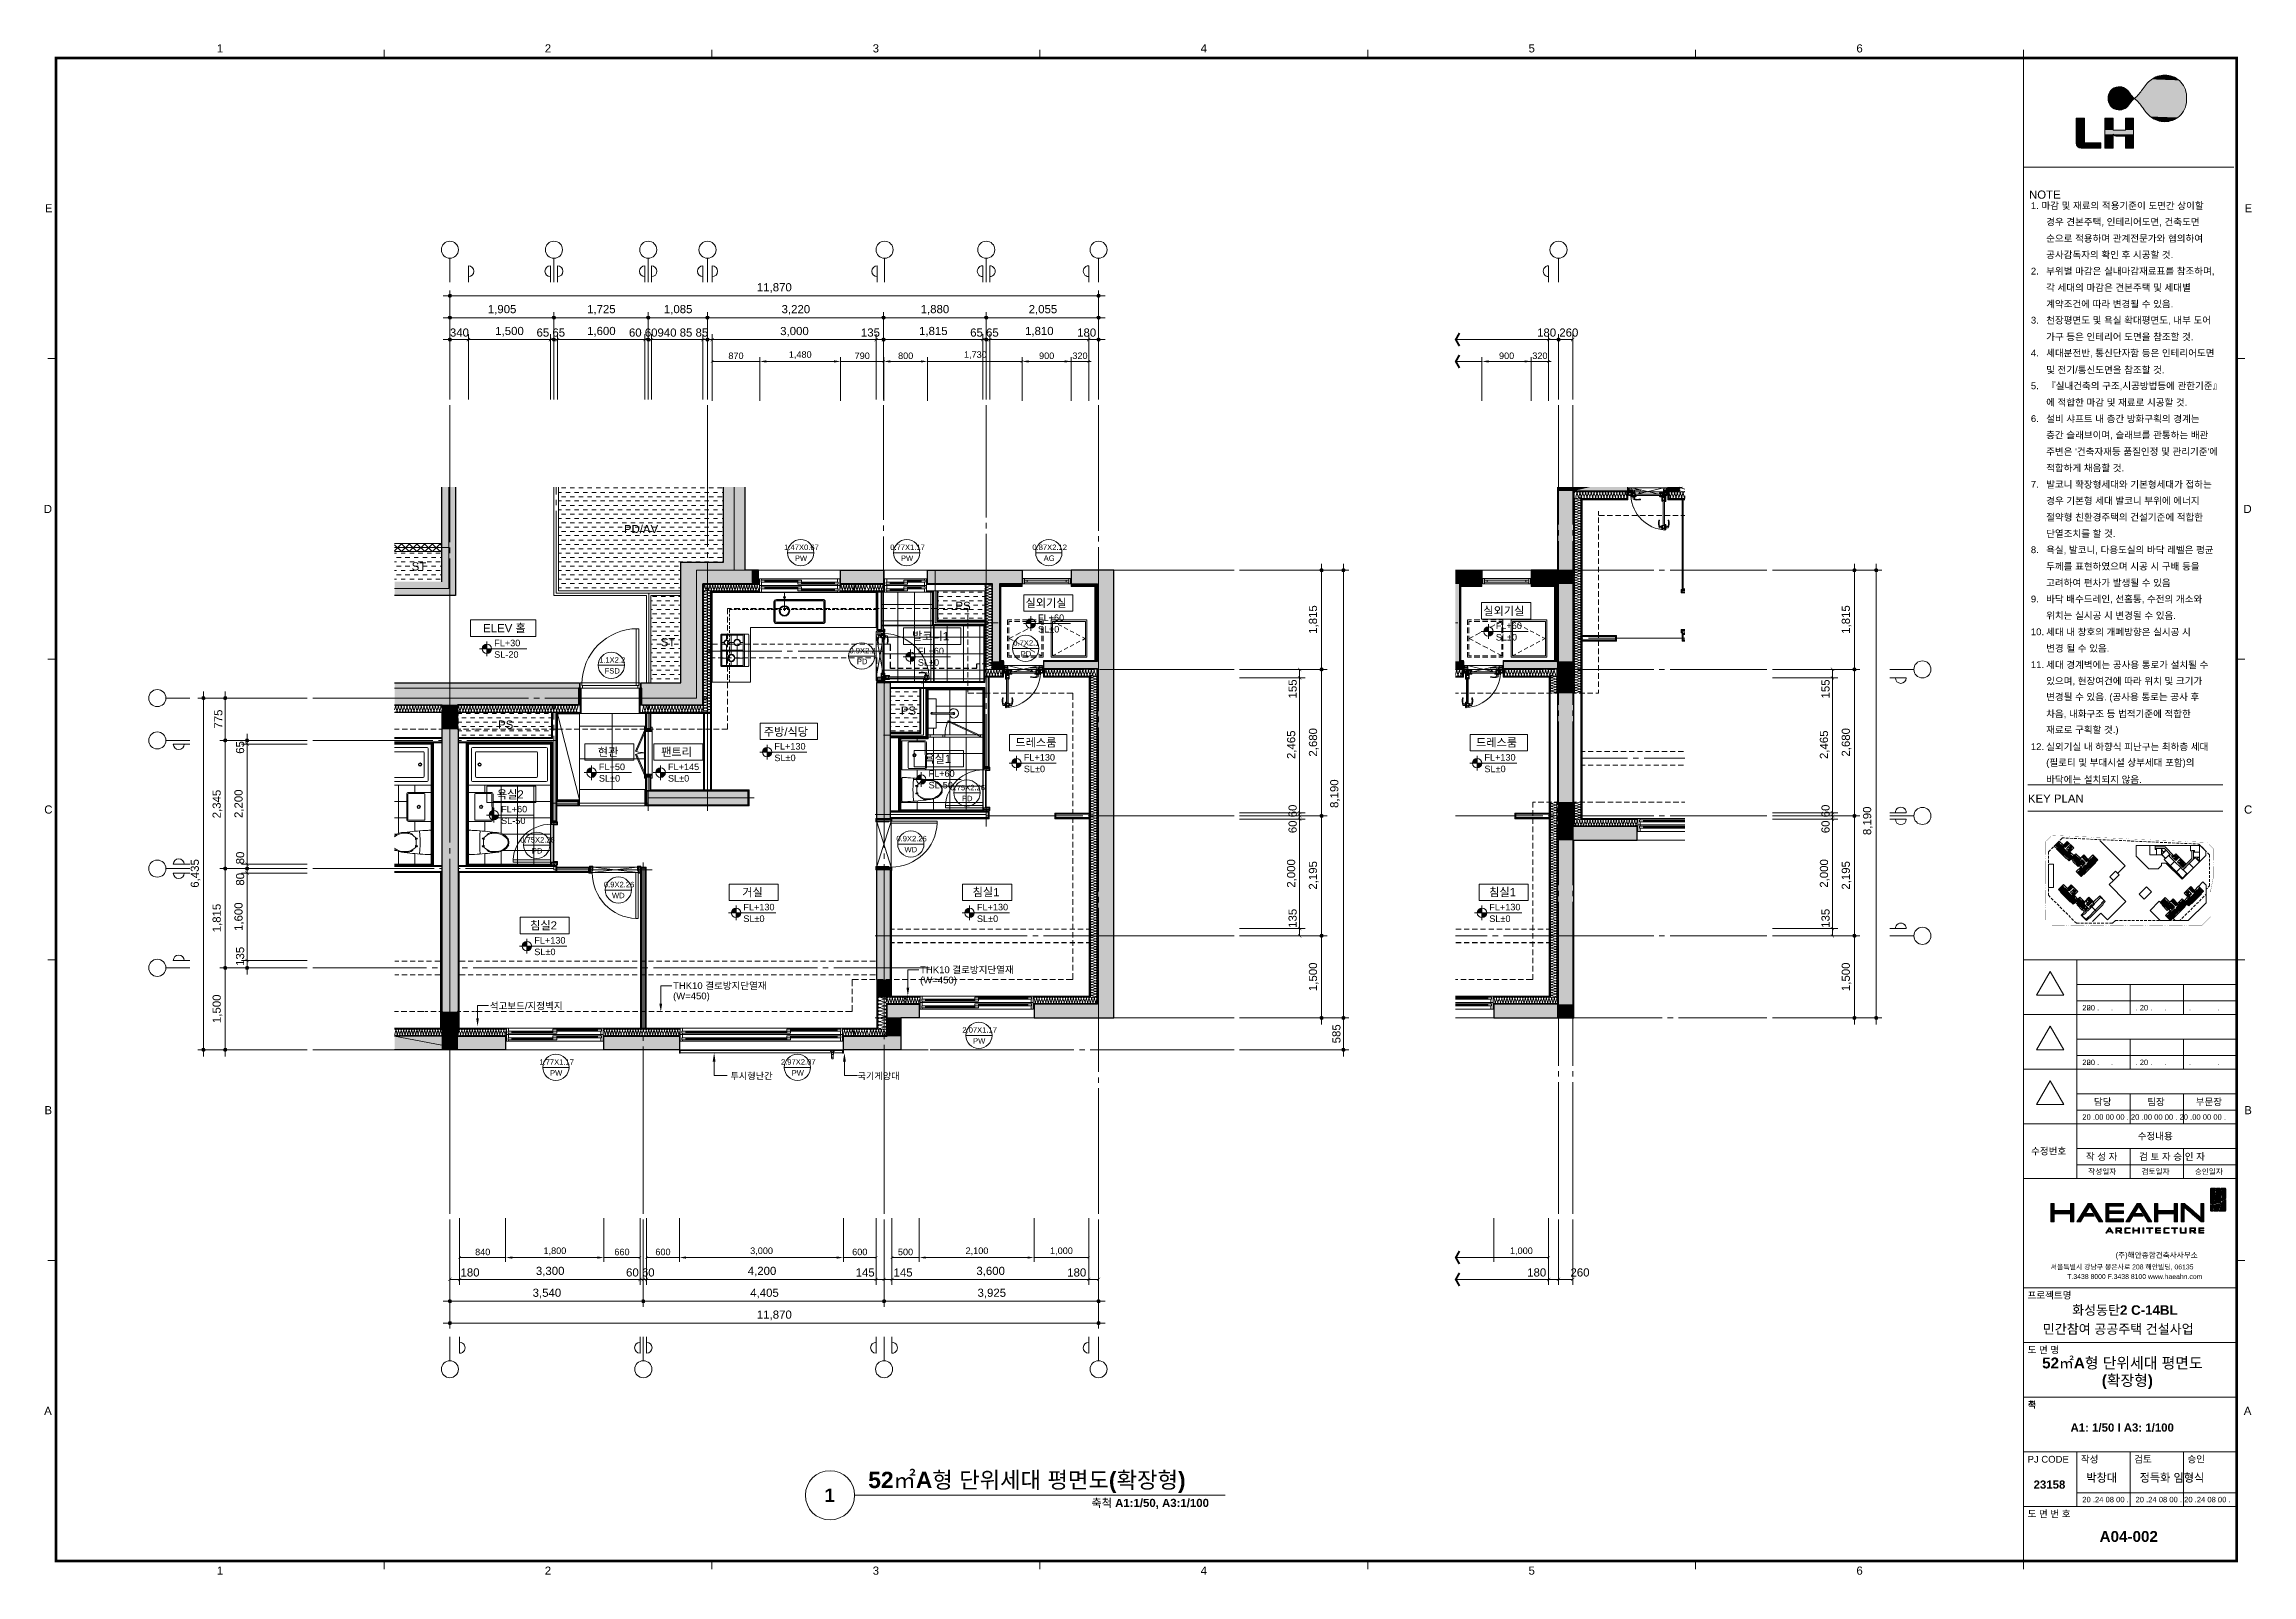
# Model space of a CAD drawing. Header units: millimetres. Extents: x 906 to 41302, y 848 to 28850.
import ezdxf

# ---------------------------------------------------------------- set-up
doc = ezdxf.new("R2010")
doc.units = ezdxf.units.MM
for name, color, linetype in [('PDF_0', 7, 'Continuous'), ('PDF_A-ANNO-LEAD', 7, 'Continuous'), ('PDF_A-ANNO-PONT', 7, 'Continuous'), ('PDF_A-ANNO-TITL', 7, 'Continuous'), ('PDF_A-FLOR-GRID', 7, 'Continuous'), ('PDF_A-FLOR-ROOM-IDEN', 7, 'Continuous'), ('PDF_A-ST-AXIS-CEN', 7, 'Continuous'), ('PDF_A-ST-AXIS-DIM', 7, 'Continuous'), ('PDF_A-WIN-IDEN', 7, 'Continuous'), ('PDF_X-FORM(동탄)$G-BORD-FORM', 7, 'Continuous'), ('PDF_X-단위세대$및$주동평면도$A-DETL-HAND', 7, 'Continuous'), ('PDF_X-단위세대$및$주동평면도$A-DOOR', 7, 'Continuous'), ('PDF_X-단위세대$및$주동평면도$A-FIN-INSL', 7, 'Continuous'), ('PDF_X-단위세대$및$주동평면도$A-FIN-INSL-HID', 7, 'Continuous'), ('PDF_X-단위세대$및$주동평면도$A-FLOR-EQPM', 7, 'Continuous'), ('PDF_X-단위세대$및$주동평면도$A-FLOR-FLIN-TYP', 7, 'Continuous'), ('PDF_X-단위세대$및$주동평면도$A-FLOR-FLIN-TYP2', 7, 'Continuous'), ('PDF_X-단위세대$및$주동평면도$A-FLOR-FURN-FIX', 7, 'Continuous'), ('PDF_X-단위세대$및$주동평면도$A-FLOR-GRID', 7, 'Continuous'), ('PDF_X-단위세대$및$주동평면도$A-FLOR-OPEN-BELO', 7, 'Continuous'), ('PDF_X-단위세대$및$주동평면도$A-FLOR-TOIL', 7, 'Continuous'), ('PDF_X-단위세대$및$주동평면도$A-ST-AXIS-CEN', 7, 'Continuous'), ('PDF_X-단위세대$및$주동평면도$A-ST-AXIS-CEN-SUB', 7, 'Continuous'), ('PDF_X-단위세대$및$주동평면도$A-ST-CONC', 7, 'Continuous'), ('PDF_X-단위세대$및$주동평면도$A-WALL-DRY', 7, 'Continuous'), ('PDF_X-단위세대$및$주동평면도$A-WALL-EXT', 7, 'Continuous'), ('PDF_X-단위세대$및$주동평면도$A-WALL-MASN-BLOCK', 7, 'Continuous'), ('PDF_X-단위세대$및$주동평면도$A-WIN', 7, 'Continuous'), ('PDF_문자', 7, 'Continuous')]:
    doc.layers.add(name, color=color, linetype=linetype)
for name, color, linetype, true_color in [('PDF_A-ANNO-KEY', 7, 'Continuous', 0x666666), ('PDF_A-SITE-BLDG-PAT', 7, 'Continuous', 0xb7b7b7), ('PDF_X-단위세대$및$주동평면도$A-FIN-INSL-HAT', 7, 'Continuous', 0x666666), ('PDF_X-단위세대$및$주동평면도$A-WALL-MASN-PAT2', 7, 'Continuous', 0x666666), ('PDF_X-단위세대$및$주동평면도$S-ST-CONC-PAT1', 7, 'Continuous', 0xb7b7b7)]:
    doc.layers.add(name, color=color, linetype=linetype, true_color=true_color)
doc.styles.add('PDF Arial', font='arial.ttf')
doc.styles.add('PDF Arial Bold', font='arialbd.ttf')

msp = doc.modelspace()

# ---------------------------------------------------------------- texts
at = {"layer": 'PDF_문자', "attachment_point": 7}
for s, insert, char_height, style in [('1', (4067, 28699), 149, 'PDF Arial'), ('2', (10067, 28699), 149, 'PDF Arial'), ('3', (16067, 28697), 149, 'PDF Arial'), ('4', (22067, 28699), 149, 'PDF Arial'), ('5', (28067, 28697), 149, 'PDF Arial'), ('6', (34067, 28697), 149, 'PDF Arial'), ('E', (921, 25774), 149, 'PDF Arial'), ('NOTE', (37225, 26021), 149.4, 'PDF Arial'), ('1. 마감 및 재료의 적용기준이 도면간 상이할', (37259, 25820), 124.49, 'PDF Arial'), ('E', (41170, 25774), 149, 'PDF Arial'), ('경우 견본주택, 인테리어도면, 건축도면', (37539, 25513), 124.49, 'PDF Arial'), ('순으로 적용하며 관계전문가와 협의하여', (37539, 25220), 124.49, 'PDF Arial'), ('공사감독자의 확인 후 시공할 것.', (37539, 24921), 124.49, 'PDF Arial'), ('2.', (37259, 24636), 124.5, 'PDF Arial'), ('부위별 마감은 실내마감재료표를 참조하며,', (37539, 24613), 124.49, 'PDF Arial'), ('11,870', (13948, 24301), 149.4, 'PDF Arial'), ('각 세대의 마감은 견본주택 및 세대별', (37539, 24321), 124.49, 'PDF Arial'), ('1,905', (9025, 23901), 149.4, 'PDF Arial'), ('1,725', (10841, 23901), 149.4, 'PDF Arial'), ('1,085', (12246, 23901), 149.4, 'PDF Arial'), ('3,220', (14400, 23900), 149.4, 'PDF Arial'), ('1,880', (16945, 23901), 149.4, 'PDF Arial'), ('2,055', (18921, 23900), 149.4, 'PDF Arial'), ('3.', (37259, 23737), 124.5, 'PDF Arial'), ('계약조건에 따라 변경될 수 있음.', (37539, 24020), 124.49, 'PDF Arial'), ('천장평면도 및 욕실 확대평면도, 내부 도어', (37539, 23714), 124.49, 'PDF Arial'), ('340', (8331, 23498), 149.4, 'PDF Arial'), ('1,500', (9160, 23501), 149.4, 'PDF Arial'), ('65 65', (9916, 23498), 149.4, 'PDF Arial'), ('1,600', (10841, 23501), 149.4, 'PDF Arial'), ('60 60940 85 85', (11607, 23498), 149.38, 'PDF Arial'), ('3,000', (14374, 23500), 149.4, 'PDF Arial'), ('135', (15852, 23498), 149.4, 'PDF Arial'), ('1,815', (16915, 23501), 149.4, 'PDF Arial'), ('65 65', (17851, 23498), 149.4, 'PDF Arial'), ('1,810', (18855, 23501), 149.4, 'PDF Arial'), ('180', (19808, 23498), 149.4, 'PDF Arial'), ('180 260', (28224, 23498), 149.4, 'PDF Arial'), ('가구 등은 인테리어 도면을 참조할 것.', (37539, 23420), 124.49, 'PDF Arial'), ('870', (13426, 23088), 119.5, 'PDF Arial'), ('1,480', (14532, 23090), 119.5, 'PDF Arial'), ('790', (15736, 23088), 119.5, 'PDF Arial'), ('800', (16531, 23088), 119.5, 'PDF Arial'), ('1,730', (17737, 23090), 119.5, 'PDF Arial'), ('900', (19111, 23088), 119.5, 'PDF Arial'), ('320', (19720, 23088), 119.5, 'PDF Arial'), ('900', (27527, 23088), 119.5, 'PDF Arial'), ('320', (28136, 23088), 119.5, 'PDF Arial'), ('4.', (37259, 23137), 124.5, 'PDF Arial'), ('세대분전반, 통신단자함 등은 인테리어도면', (37539, 23114), 124.49, 'PDF Arial'), ('5.', (37259, 22536), 124.5, 'PDF Arial'), ('및 전기/통신도면을 참조할 것.', (37539, 22815), 124.49, 'PDF Arial'), ('『실내건축의 구조,시공방법등에 관한기준』', (37539, 22514), 124.49, 'PDF Arial'), ('에 적합한 마감 및 재료로 시공할 것.', (37539, 22220), 124.49, 'PDF Arial'), ('6.', (37259, 21936), 124.5, 'PDF Arial'), ('설비 샤프트 내 층간 방화구획의 경계는', (37539, 21920), 124.49, 'PDF Arial'), ('층간 슬래브이며, 슬래브를 관통하는 배관', (37539, 21614), 124.49, 'PDF Arial'), ("주변은 '건축자재등 품질인정 및 관리기준'에", (37539, 21320), 124.49, 'PDF Arial'), ('적합하게 채움할 것.', (37539, 21021), 124.49, 'PDF Arial'), ('7.', (37259, 20737), 124.5, 'PDF Arial'), ('발코니 확장형세대와 기본형세대가 접하는', (37539, 20720), 124.49, 'PDF Arial'), ('D', (900, 20273), 149, 'PDF Arial'), ('절약형 친환경주택의 건설기준에 적합한', (37539, 20120), 124.49, 'PDF Arial'), ('경우 기본형 세대 발코니 부위에 에너지', (37539, 20421), 124.49, 'PDF Arial'), ('D', (41149, 20273), 149, 'PDF Arial'), ('PD/AV', (11515, 19903), 149.4, 'PDF Arial'), ('단열조치를 할 것.', (37539, 19821), 124.5, 'PDF Arial'), ('1.47X0.67', (14447, 19595), 99.6, 'PDF Arial'), ('PW', (14643, 19396), 99.6, 'PDF Arial'), ('0.77X1.17', (16387, 19595), 99.6, 'PDF Arial'), ('PW', (16583, 19396), 99.6, 'PDF Arial'), ('0.87X2.12', (18988, 19595), 99.6, 'PDF Arial'), ('AG', (19195, 19395), 99.6, 'PDF Arial'), ('8.', (37259, 19537), 124.5, 'PDF Arial'), ('욕실, 발코니, 다용도실의 바닥 레벨은 평균', (37539, 19513), 124.49, 'PDF Arial'), ('ST', (7631, 19220), 149.4, 'PDF Arial'), ('두께를 표현하였으며 시공 시 구배 등을', (37539, 19221), 124.49, 'PDF Arial'), ('고려하여 편차가 발생될 수 있음', (37539, 18920), 124.49, 'PDF Arial'), ('PS', (17582, 18498), 149.4, 'PDF Arial'), ('실외기실', (18864, 18537), 149.4, 'PDF Arial'), ('9.', (37259, 18636), 124.5, 'PDF Arial'), ('바닥 배수드레인, 선홈통, 수전의 개소와', (37539, 18614), 124.49, 'PDF Arial'), ('ELEV 홀', (8939, 18077), 149.4, 'PDF Arial'), ('SL±0', (19092, 18085), 119.5, 'PDF Arial'), ('FL+60', (19092, 18296), 119.5, 'PDF Arial'), ('실외기실', (27240, 18391), 149.4, 'PDF Arial'), ('FL+60', (27468, 18150), 119.5, 'PDF Arial'), ('위치는 실시공 시 변경될 수 있음.', (37539, 18321), 124.49, 'PDF Arial'), ('FL+30', (9141, 17834), 119.5, 'PDF Arial'), ('ST', (12189, 17834), 149.4, 'PDF Arial'), ('0.9X2.2', (15641, 17704), 99.6, 'PDF Arial'), ('발코니1', (16786, 17929), 149.4, 'PDF Arial'), ('FL+60', (16893, 17687), 119.5, 'PDF Arial'), ('0.7X2.1', (18639, 17845), 99.6, 'PDF Arial'), ('SL±0', (27468, 17939), 119.5, 'PDF Arial'), ('10.', (37259, 18036), 124.5, 'PDF Arial'), ('세대 내 창호의 개폐방향은 실시공 시', (37539, 18020), 124.49, 'PDF Arial'), ('변경 될 수 있음.', (37539, 17721), 124.5, 'PDF Arial'), ('SL-20', (9141, 17623), 119.5, 'PDF Arial'), ('1.1X2.2', (11059, 17535), 99.6, 'PDF Arial'), ('FSD', (11162, 17335), 99.6, 'PDF Arial'), ('PD', (15777, 17506), 99.6, 'PDF Arial'), ('SL±0', (16893, 17477), 119.5, 'PDF Arial'), ('PD', (18775, 17647), 99.6, 'PDF Arial'), ('11.', (37259, 17437), 124.5, 'PDF Arial'), ('세대 경계벽에는 공사용 통로가 설치될 수', (37539, 17420), 124.49, 'PDF Arial'), ('있으며, 현장여건에 따라 위치 및 크기가', (37539, 17114), 124.49, 'PDF Arial'), ('변경될 수 있음. (공사용 통로는 공사 후', (37539, 16809), 124.49, 'PDF Arial'), ('PS', (16582, 16581), 149.4, 'PDF Arial'), ('차음, 내화구조 등 법적기준에 적합한', (37539, 16514), 124.49, 'PDF Arial'), ('PS', (9212, 16326), 149.4, 'PDF Arial'), ('주방/식당', (14075, 16180), 149.4, 'PDF Arial'), ('드레스룸', (18679, 15984), 149.4, 'PDF Arial'), ('드레스룸', (27107, 15984), 149.4, 'PDF Arial'), ('재료로 구획할 것.)', (37539, 16209), 124.49, 'PDF Arial'), ('현관', (11038, 15815), 149.4, 'PDF Arial'), ('팬트리', (12197, 15810), 149.4, 'PDF Arial'), ('SL±0', (14268, 15732), 119.5, 'PDF Arial'), ('FL+130', (14268, 15944), 119.5, 'PDF Arial'), ('욕실1', (17012, 15686), 149.4, 'PDF Arial'), ('FL+130', (18832, 15742), 119.5, 'PDF Arial'), ('FL+130', (27260, 15742), 119.5, 'PDF Arial'), ('12.', (37259, 15937), 124.5, 'PDF Arial'), ('실외기실 내 하향식 피난구는 최하층 세대', (37539, 15921), 124.49, 'PDF Arial'), ('(필로티 및 부대시설 상부세대 포함)의', (37539, 15609), 124.49, 'PDF Arial'), ('SL±0', (11057, 15358), 119.5, 'PDF Arial'), ('FL+50', (11057, 15568), 119.5, 'PDF Arial'), ('SL±0', (12321, 15358), 119.5, 'PDF Arial'), ('FL+145', (12321, 15568), 119.5, 'PDF Arial'), ('SL-50', (17089, 15233), 119.5, 'PDF Arial'), ('FL+60', (17089, 15445), 119.5, 'PDF Arial'), ('SL±0', (18832, 15530), 119.5, 'PDF Arial'), ('SL±0', (27260, 15530), 119.5, 'PDF Arial'), ('바닥에는 설치되지 않음.', (37539, 15321), 124.49, 'PDF Arial'), ('욕실2', (9190, 15034), 149.4, 'PDF Arial'), ('0.75X2.26', (17488, 15199), 99.6, 'PDF Arial'), ('PD', (17701, 15001), 99.6, 'PDF Arial'), ('KEY PLAN', (37205, 14974), 149.4, 'PDF Arial'), ('C', (908, 14772), 149, 'PDF Arial'), ('SL-50', (9267, 14582), 119.5, 'PDF Arial'), ('FL+60', (9267, 14794), 119.5, 'PDF Arial'), ('C', (41160, 14772), 149, 'PDF Arial'), ('0.75X2.26', (9617, 14243), 99.6, 'PDF Arial'), ('PD', (9830, 14044), 99.6, 'PDF Arial'), ('0.9X2.26', (16500, 14265), 99.6, 'PDF Arial'), ('WD', (16649, 14066), 99.6, 'PDF Arial'), ('0.9X2.26', (11148, 13425), 99.6, 'PDF Arial'), ('거실', (13681, 13244), 149.4, 'PDF Arial'), ('침실1', (17896, 13248), 149.4, 'PDF Arial'), ('침실1', (27347, 13248), 149.4, 'PDF Arial'), ('WD', (11296, 13226), 99.6, 'PDF Arial'), ('FL+130', (13700, 13002), 119.5, 'PDF Arial'), ('FL+130', (17974, 13002), 119.5, 'PDF Arial'), ('FL+130', (27349, 13002), 119.5, 'PDF Arial'), ('침실2', (9799, 12640), 149.4, 'PDF Arial'), ('SL±0', (13700, 12790), 119.5, 'PDF Arial'), ('SL±0', (17974, 12790), 119.5, 'PDF Arial'), ('SL±0', (27349, 12790), 119.5, 'PDF Arial'), ('SL±0', (9875, 12183), 119.5, 'PDF Arial'), ('FL+130', (9875, 12394), 119.5, 'PDF Arial'), ('THK10 결로방지단열재', (16935, 11841), 124.49, 'PDF Arial'), ('(W=450)', (16935, 11629), 124.5, 'PDF Arial'), ('석고보드/지정벽지', (9061, 11180), 124.5, 'PDF Arial'), ('THK10 결로방지단열재', (12414, 11550), 124.49, 'PDF Arial'), ('(W=450)', (12414, 11338), 124.5, 'PDF Arial'), ('20 .', (38200, 11172), 99.6, 'PDF Arial'), ('. 20 .', (38200, 11172), 99.6, 'PDF Arial'), ('.', (38726, 11173), 99.6, 'PDF Arial'), ('. 20 .', (39174, 11172), 99.6, 'PDF Arial'), ('.', (39701, 11173), 99.6, 'PDF Arial'), ('.', (40149, 11172), 99.6, 'PDF Arial'), ('.', (40676, 11173), 99.6, 'PDF Arial'), ('2.07X1.17', (17707, 10765), 99.6, 'PDF Arial'), ('PW', (17904, 10566), 99.6, 'PDF Arial'), ('1.77X1.17', (9967, 10180), 99.6, 'PDF Arial'), ('2.97X2.07', (14388, 10180), 99.6, 'PDF Arial'), ('20 .', (38200, 10172), 99.6, 'PDF Arial'), ('. 20 .', (38200, 10172), 99.6, 'PDF Arial'), ('.', (38726, 10172), 99.6, 'PDF Arial'), ('. 20 .', (39174, 10172), 99.6, 'PDF Arial'), ('.', (39701, 10172), 99.6, 'PDF Arial'), ('.', (40149, 10172), 99.6, 'PDF Arial'), ('.', (40676, 10172), 99.6, 'PDF Arial'), ('PW', (10163, 9981), 99.6, 'PDF Arial'), ('투시형난간', (13464, 9902), 119.5, 'PDF Arial'), ('PW', (14584, 9981), 99.6, 'PDF Arial'), ('국기게양대', (15789, 9902), 119.5, 'PDF Arial'), ('B', (913, 9274), 149, 'PDF Arial'), ('담당', (38413, 9426), 124.5, 'PDF Arial'), ('팀장', (39388, 9425), 124.5, 'PDF Arial'), ('부문장', (40276, 9424), 124.5, 'PDF Arial'), ('B', (41164, 9274), 149, 'PDF Arial'), ('20 .00 00 00 . 20 .00 00 00 . 20 .00 00 00 .', (38200, 9172), 99.59, 'PDF Arial'), ('.', (38726, 9172), 99.6, 'PDF Arial'), ('수정내용', (39214, 8798), 124.5, 'PDF Arial'), ('.', (39701, 9172), 99.6, 'PDF Arial'), ('.', (40676, 9172), 99.6, 'PDF Arial'), ('수정번호', (37264, 8523), 124.5, 'PDF Arial'), ('작 성 자', (38265, 8423), 124.5, 'PDF Arial'), ('검 토 자 승 인 자', (39240, 8423), 124.49, 'PDF Arial'), ('작성일자', (38309, 8164), 99.6, 'PDF Arial'), ('검토일자', (39283, 8164), 99.6, 'PDF Arial'), ('승인일자', (40259, 8164), 99.6, 'PDF Arial'), ('840', (8792, 6693), 119.5, 'PDF Arial'), ('3,300', (9904, 6306), 149.4, 'PDF Arial'), ('1,800', (10043, 6695), 119.5, 'PDF Arial'), ('660', (11340, 6693), 119.5, 'PDF Arial'), ('600', (12090, 6693), 119.5, 'PDF Arial'), ('4,200', (13781, 6306), 149.4, 'PDF Arial'), ('3,000', (13825, 6695), 119.5, 'PDF Arial'), ('600', (15691, 6693), 119.5, 'PDF Arial'), ('500', (16528, 6693), 119.5, 'PDF Arial'), ('2,100', (17766, 6695), 119.5, 'PDF Arial'), ('3,600', (17964, 6306), 149.4, 'PDF Arial'), ('1,000', (19312, 6695), 119.5, 'PDF Arial'), ('1,000', (27728, 6695), 119.5, 'PDF Arial'), ('서울특별시 강남구 봉은사로 208 해안빌딩, 06135', (37622, 6419), 89.63, 'PDF Arial'), ('(주)해안종합건축사사무소', (38809, 6616), 99.59, 'PDF Arial'), ('180', (8525, 6303), 149.4, 'PDF Arial'), ('3,540', (9845, 5906), 149.4, 'PDF Arial'), ('60 60', (11554, 6303), 149.4, 'PDF Arial'), ('4,405', (13826, 5906), 149.4, 'PDF Arial'), ('145', (15755, 6303), 149.4, 'PDF Arial'), ('145', (16449, 6303), 149.4, 'PDF Arial'), ('3,925', (17985, 5906), 149.4, 'PDF Arial'), ('180', (19627, 6303), 149.4, 'PDF Arial'), ('180', (28043, 6303), 149.4, 'PDF Arial'), ('260', (28835, 6303), 149.4, 'PDF Arial'), ('T.3438 8000 F.3438 8100 www.haeahn.com', (37926, 6259), 89.63, 'PDF Arial'), ('11,870', (13948, 5506), 149.4, 'PDF Arial'), ('프로젝트명', (37199, 5886), 124.5, 'PDF Arial'), ('화성동탄2 C-14BL', (38015, 5586), 174.28, 'PDF Arial Bold'), ('민간참여 공공주택 건설사업', (37478, 5238), 174.28, 'PDF Arial Bold'), ('도 면 명', (37199, 4887), 124.5, 'PDF Arial'), ('52㎡A형 단위세대 평면도', (37465, 4603), 199.18, 'PDF Arial Bold'), ('(확장형)', (38557, 4245), 199.2, 'PDF Arial Bold'), ('척', (37199, 3885), 124, 'PDF Arial'), ('A', (906, 3774), 149, 'PDF Arial'), ('축', (37199, 3885), 124, 'PDF Arial'), ('A', (41155, 3774), 149, 'PDF Arial'), ('A1: 1/50 I A3: 1/100', (37985, 3463), 149.38, 'PDF Arial Bold'), ('PJ CODE', (37199, 2898), 124.5, 'PDF Arial'), ('작성', (38174, 2886), 124.5, 'PDF Arial'), ('검토', (39150, 2890), 124.5, 'PDF Arial'), ('승인', (40125, 2888), 124.5, 'PDF Arial'), ('1', (15184, 2178), 249, 'PDF Arial Bold'), ('52㎡A형 단위세대 평면도(확장형)', (15985, 2344), 298.77, 'PDF Arial Bold'), ('23158', (37309, 2422), 149.4, 'PDF Arial Bold'), ('박창대', (38274, 2533), 149.4, 'PDF Arial'), ('정득화 임형식', (39249, 2533), 149.4, 'PDF Arial'), ('축척 A1:1/50, A3:1/100', (20070, 2055), 149.38, 'PDF Arial Bold'), ('도 면 번 호', (37199, 1890), 124.5, 'PDF Arial'), ('20 .24 08 00 .', (38200, 2173), 99.59, 'PDF Arial'), ('.', (38726, 2173), 99.6, 'PDF Arial'), ('20 .24 08 00 . 20 .24 08 00 .', (39174, 2173), 99.59, 'PDF Arial'), ('.', (39701, 2173), 99.6, 'PDF Arial'), ('.', (40676, 2173), 99.6, 'PDF Arial'), ('A04-002', (38516, 1447), 199.2, 'PDF Arial Bold'), ('1', (4067, 850), 149, 'PDF Arial'), ('2', (10067, 850), 149, 'PDF Arial'), ('3', (16067, 848), 149, 'PDF Arial'), ('4', (22067, 850), 149, 'PDF Arial'), ('5', (28067, 848), 149, 'PDF Arial'), ('6', (34067, 848), 149, 'PDF Arial')]:
    msp.add_mtext(s, dxfattribs=dict(at, insert=insert, char_height=char_height, style=style))
at = {"layer": 'PDF_문자', "char_height": 149.4, "attachment_point": 7, "rotation": 90, "style": 'PDF Arial'}
for s, insert in [('1,815', (24225, 18063)), ('1,815', (33975, 18063)), ('155', (23827, 16881)), ('155', (33578, 16881)), ('775', (4169, 16329)), ('2,465', (23826, 15772)), ('2,680', (24226, 15817)), ('2,465', (33575, 15772)), ('2,680', (33975, 15817)), ('65', (4568, 15868)), ('8,190', (24615, 14878)), ('2,345', (4165, 14688)), ('2,200', (4565, 14693)), ('60 60', (23827, 14416)), ('60 60', (33578, 14416)), ('8,190', (34365, 14381)), ('6,435', (3765, 13418)), ('80', (4568, 13846)), ('2,000', (23826, 13418)), ('2,195', (24225, 13383)), ('2,000', (33575, 13418)), ('2,195', (33975, 13383)), ('80', (4568, 13456)), ('1,815', (4165, 12603)), ('1,600', (4565, 12627)), ('135', (23827, 12684)), ('135', (33578, 12684)), ('135', (4568, 11988)), ('1,500', (24225, 11527)), ('1,500', (33975, 11527)), ('1,500', (4165, 10942)), ('585', (24628, 10571))]:
    msp.add_mtext(s, dxfattribs=dict(at, insert=insert))

# ---------------------------------------------------------------- hatches: boundary and pattern name
at = {"layer": 'PDF_X-FORM(동탄)$G-BORD-FORM', "transparency": 33554559}
h = msp.add_hatch(color=256, dxfattribs=at)
h.paths.add_polyline_path([(40424, 7383), (40370, 7383), (40424, 7383)], flags=0)
h.paths.add_polyline_path([(40424, 7383), (40370, 7383), (40424, 7383)], flags=0)
h.paths.add_polyline_path([(40424, 7383), (40370, 7383), (40424, 7383)], flags=0)

# ---------------------------------------------------------------- linework, layer by layer
at = {"layer": 'PDF_0', "lineweight": 13}
for points in [[(8450, 24246), (8209, 24246)], [(20080, 24246), (20319, 24246)], [(8450, 23846), (8209, 23846)], [(20080, 23846), (20319, 23846)], [(8450, 23446), (8209, 23446)], [(16384, 23446), (16145, 23446)], [(20080, 23446), (20319, 23446)], [(24279, 19106), (24279, 19346)], [(24679, 19106), (24679, 19346)], [(34030, 19106), (34030, 19346)], [(34430, 19106), (34430, 19346)], [(3820, 16766), (3820, 17006)], [(4220, 16766), (4220, 17006)], [(4620, 16232), (4620, 15991)], [(4620, 11831), (4620, 12071)], [(24279, 11157), (24279, 10917)], [(34030, 11157), (34030, 10917)], [(34430, 11157), (34430, 10917)], [(3820, 10572), (3820, 10331)], [(4220, 10572), (4220, 10331)], [(24679, 10572), (24679, 10331)], [(8450, 5852), (8209, 5852)], [(20080, 5852), (20319, 5852)], [(8450, 5451), (8209, 5451)], [(20080, 5451), (20319, 5451)]]:
    msp.add_lwpolyline(points, dxfattribs=at)
for points in [[(10355, 23846), (10114, 23846)], [(11840, 23846), (12080, 23846)], [(13165, 23846), (12924, 23846)], [(16145, 23846), (16384, 23846)], [(18024, 23846), (18265, 23846)], [(10355, 23446), (10114, 23446)], [(12080, 23446), (11840, 23446)], [(12924, 23446), (13165, 23446)], [(18024, 23446), (18265, 23446)], [(28496, 23446), (28736, 23446)], [(24279, 17291), (24279, 17531)], [(34030, 17291), (34030, 17531)], [(4220, 15991), (4220, 16232)], [(24279, 14611), (24279, 14852)], [(34030, 14611), (34030, 14852)], [(4220, 13646), (4220, 13886)], [(4620, 13886), (4620, 13646)], [(24279, 12657), (24279, 12416)], [(34030, 12657), (34030, 12416)], [(4220, 12071), (4220, 11831)], [(24679, 11157), (24679, 10917)], [(11990, 5852), (11750, 5852)], [(16154, 5852), (16395, 5852)]]:
    msp.add_lwpolyline(points, close=True, dxfattribs=at)
for centre, radius in [((8330, 24247), 30.2), ((8330, 24247), 15.3), ((20200, 24247), 30.2), ((20200, 24247), 15.3), ((8330, 23847), 30.2), ((8330, 23847), 15.3), ((10235, 23847), 30.2), ((10235, 23847), 30.2), ((10235, 23847), 15.3), ((10235, 23847), 15.3), ((11960, 23847), 30.2), ((11960, 23847), 30.2), ((11960, 23847), 15.3), ((11960, 23847), 15.3), ((13044, 23847), 30.2), ((13044, 23847), 30.2), ((13044, 23847), 15.3), ((13044, 23847), 15.3), ((16265, 23847), 30.2), ((16265, 23847), 30.2), ((16265, 23847), 15.3), ((16265, 23847), 15.3), ((18145, 23847), 30.2), ((18145, 23847), 30.2), ((18145, 23847), 15.3), ((18145, 23847), 15.3), ((20200, 23847), 30.2), ((20200, 23847), 15.3), ((8330, 23447), 30.2), ((8330, 23447), 15.3), ((10235, 23447), 30.2), ((10235, 23447), 30.2), ((10235, 23447), 15.3), ((10235, 23447), 15.3), ((11960, 23447), 30.2), ((11960, 23447), 30.2), ((11960, 23447), 15.3), ((11960, 23447), 15.3), ((13044, 23447), 30.2), ((13044, 23447), 30.2), ((13044, 23447), 15.3), ((13044, 23447), 15.3), ((16265, 23447), 30.2), ((16265, 23447), 15.3), ((18145, 23447), 30.2), ((18145, 23447), 30.2), ((18145, 23447), 15.3), ((18145, 23447), 15.3), ((20200, 23447), 30.2), ((20200, 23447), 15.3), ((28616, 23447), 30.2), ((28616, 23447), 30.2), ((28616, 23447), 15.3), ((28616, 23447), 15.3), ((24280, 19227), 30.2), ((24280, 19227), 15.3), ((24680, 19227), 30.2), ((24680, 19227), 15.3), ((34030, 19227), 30.2), ((34030, 19227), 15.3), ((34430, 19227), 30.2), ((34430, 19227), 15.3), ((24280, 17412), 30.2), ((24280, 17412), 30.2), ((24280, 17412), 15.3), ((24280, 17412), 15.3), ((34030, 17412), 30.2), ((34030, 17412), 30.2), ((34030, 17412), 15.3), ((34030, 17412), 15.3), ((3820, 16887), 30.2), ((3820, 16887), 15.3), ((4220, 16887), 30.2), ((4220, 16887), 15.3), ((4220, 16112), 30.2), ((4220, 16112), 30.2), ((4220, 16112), 15.3), ((4220, 16112), 15.3), ((4620, 16112), 30.2), ((4620, 16112), 15.3), ((24280, 14731), 30.2), ((24280, 14731), 30.2), ((24280, 14731), 15.3), ((24280, 14731), 15.3), ((34030, 14731), 30.2), ((34030, 14731), 30.2), ((34030, 14731), 15.3), ((34030, 14731), 15.3), ((4220, 13767), 30.2), ((4220, 13767), 30.2), ((4220, 13767), 15.3), ((4220, 13767), 15.3), ((4620, 13767), 30.2), ((4620, 13767), 30.2), ((4620, 13767), 15.3), ((4620, 13767), 15.3), ((24280, 12538), 30.2), ((24280, 12538), 30.2), ((24280, 12538), 15.3), ((24280, 12538), 15.3), ((34030, 12538), 30.2), ((34030, 12538), 30.2), ((34030, 12538), 15.3), ((34030, 12538), 15.3), ((4220, 11952), 30.2), ((4220, 11952), 30.2), ((4220, 11952), 15.3), ((4220, 11952), 15.3), ((4620, 11952), 30.2), ((4620, 11952), 15.3), ((24280, 11037), 30.2), ((24280, 11037), 15.3), ((24680, 11037), 30.2), ((24680, 11037), 30.2), ((24680, 11037), 15.3), ((24680, 11037), 15.3), ((34030, 11037), 30.2), ((34030, 11037), 15.3), ((34430, 11037), 30.2), ((34430, 11037), 15.3), ((3820, 10453), 30.2), ((3820, 10453), 15.3), ((4220, 10453), 30.2), ((4220, 10453), 15.3), ((24680, 10453), 30.2), ((24680, 10453), 15.3), ((8330, 5852), 30.2), ((8330, 5852), 15.3), ((11870, 5852), 30.2), ((11870, 5852), 30.2), ((11870, 5852), 15.3), ((11870, 5852), 15.3), ((16275, 5852), 30.2), ((16275, 5852), 30.2), ((16275, 5852), 15.3), ((16275, 5852), 15.3), ((20200, 5852), 30.2), ((20200, 5852), 15.3), ((8330, 5452), 30.2), ((8330, 5452), 15.3), ((20200, 5452), 30.2), ((20200, 5452), 15.3)]:
    msp.add_circle(centre, radius, dxfattribs=at)
at = {"layer": 'PDF_0', "transparency": 33554559}
for points in [[(8636, 23419), (8642, 23412), (8696, 23479)], [(8696, 23479), (8642, 23412), (8636, 23419)], [(8642, 23412), (8696, 23479), (8703, 23473)], [(8703, 23473), (8696, 23479), (8642, 23412)], [(10137, 23419), (10143, 23412), (10196, 23479)], [(10137, 23419), (10143, 23412), (10196, 23479)], [(10143, 23412), (10196, 23479), (10202, 23473)], [(10143, 23412), (10196, 23479), (10202, 23473)], [(10326, 23479), (10272, 23412), (10266, 23419)], [(10326, 23479), (10272, 23412), (10266, 23419)], [(10333, 23473), (10326, 23479), (10272, 23412)], [(10333, 23473), (10326, 23479), (10272, 23412)], [(11866, 23419), (11872, 23412), (11926, 23479)], [(11866, 23419), (11872, 23412), (11926, 23479)], [(11872, 23412), (11926, 23479), (11933, 23473)], [(11872, 23412), (11926, 23479), (11933, 23473)], [(12046, 23479), (11993, 23412), (11987, 23419)], [(12046, 23479), (11993, 23412), (11987, 23419)], [(12052, 23473), (12046, 23479), (11993, 23412)], [(12052, 23473), (12046, 23479), (11993, 23412)], [(12926, 23419), (12933, 23412), (12986, 23479)], [(12926, 23419), (12933, 23412), (12986, 23479)], [(12933, 23412), (12986, 23479), (12993, 23473)], [(12933, 23412), (12986, 23479), (12993, 23473)], [(13156, 23479), (13102, 23412), (13096, 23419)], [(13156, 23479), (13102, 23412), (13096, 23419)], [(13162, 23473), (13156, 23479), (13102, 23412)], [(13162, 23473), (13156, 23479), (13102, 23412)], [(16096, 23419), (16103, 23412), (16157, 23479)], [(16096, 23419), (16103, 23412), (16157, 23479)], [(16103, 23412), (16157, 23479), (16163, 23473)], [(16103, 23412), (16157, 23479), (16163, 23473)], [(16291, 23479), (16238, 23412), (16232, 23419)], [(16297, 23473), (16291, 23479), (16238, 23412)], [(18047, 23419), (18053, 23412), (18106, 23479)], [(18047, 23419), (18053, 23412), (18106, 23479)], [(18053, 23412), (18106, 23479), (18112, 23473)], [(18053, 23412), (18106, 23479), (18112, 23473)], [(18236, 23479), (18182, 23412), (18176, 23419)], [(18236, 23479), (18182, 23412), (18176, 23419)], [(18243, 23473), (18236, 23479), (18182, 23412)], [(18243, 23473), (18236, 23479), (18182, 23412)], [(19987, 23419), (19993, 23412), (20046, 23479)], [(20046, 23479), (19993, 23412), (19987, 23419)], [(19993, 23412), (20046, 23479), (20052, 23473)], [(20052, 23473), (20046, 23479), (19993, 23412)], [(28462, 23479), (28409, 23412), (28403, 23419)], [(28468, 23473), (28462, 23479), (28409, 23412)], [(28843, 23419), (28849, 23412), (28902, 23479)], [(28849, 23412), (28902, 23479), (28908, 23473)], [(13151, 23073), (13109, 23020), (13103, 23025)], [(13156, 23067), (13151, 23073), (13109, 23020)], [(16243, 23025), (16248, 23020), (16291, 23073)], [(16248, 23020), (16291, 23073), (16296, 23067)], [(18773, 23025), (18778, 23020), (18821, 23073)], [(18778, 23020), (18821, 23073), (18826, 23067)], [(20041, 23073), (19998, 23020), (19993, 23025)], [(20046, 23067), (20041, 23073), (19998, 23020)], [(28456, 23073), (28414, 23020), (28409, 23025)], [(28462, 23067), (28456, 23073), (28414, 23020)], [(23913, 17384), (23846, 17438), (23853, 17445)], [(23907, 17378), (23913, 17384), (23846, 17438)], [(33662, 17384), (33596, 17438), (33603, 17445)], [(33656, 17378), (33662, 17384), (33596, 17438)], [(23913, 17230), (23846, 17284), (23853, 17290)], [(23853, 17290), (23846, 17284), (23913, 17230)], [(23907, 17223), (23913, 17230), (23846, 17284)], [(23846, 17284), (23913, 17230), (23907, 17223)], [(33662, 17230), (33596, 17284), (33603, 17290)], [(33603, 17290), (33596, 17284), (33662, 17230)], [(33656, 17223), (33662, 17230), (33596, 17284)], [(33596, 17284), (33662, 17230), (33656, 17223)], [(4652, 16020), (4586, 16073), (4593, 16079)], [(4652, 16020), (4586, 16073), (4593, 16079)], [(4646, 16014), (4652, 16020), (4586, 16073)], [(4646, 16014), (4652, 16020), (4586, 16073)], [(23853, 14825), (23846, 14819), (23913, 14765)], [(23853, 14825), (23846, 14819), (23913, 14765)], [(23846, 14819), (23913, 14765), (23907, 14758)], [(23846, 14819), (23913, 14765), (23907, 14758)], [(23913, 14704), (23846, 14758), (23853, 14765)], [(23853, 14765), (23846, 14758), (23913, 14704)], [(23907, 14698), (23913, 14704), (23846, 14758)], [(23846, 14758), (23913, 14704), (23907, 14698)], [(23913, 14644), (23846, 14698), (23853, 14704)], [(23913, 14644), (23846, 14698), (23853, 14704)], [(23907, 14638), (23913, 14644), (23846, 14698)], [(23907, 14638), (23913, 14644), (23846, 14698)], [(33603, 14825), (33596, 14819), (33662, 14765)], [(33603, 14825), (33596, 14819), (33662, 14765)], [(33596, 14819), (33662, 14765), (33656, 14758)], [(33596, 14819), (33662, 14765), (33656, 14758)], [(33662, 14704), (33596, 14758), (33603, 14765)], [(33603, 14765), (33596, 14758), (33662, 14704)], [(33656, 14698), (33662, 14704), (33596, 14758)], [(33596, 14758), (33662, 14704), (33656, 14698)], [(33662, 14644), (33596, 14698), (33603, 14704)], [(33662, 14644), (33596, 14698), (33603, 14704)], [(33656, 14638), (33662, 14644), (33596, 14698)], [(33656, 14638), (33662, 14644), (33596, 14698)], [(4593, 13880), (4586, 13874), (4652, 13820)], [(4593, 13880), (4586, 13874), (4652, 13820)], [(4586, 13874), (4652, 13820), (4646, 13813)], [(4586, 13874), (4652, 13820), (4646, 13813)], [(4652, 13660), (4586, 13713), (4593, 13719)], [(4652, 13660), (4586, 13713), (4593, 13719)], [(4646, 13654), (4652, 13660), (4586, 13713)], [(4646, 13654), (4652, 13660), (4586, 13713)], [(23853, 12704), (23846, 12698), (23913, 12645)], [(23913, 12645), (23846, 12698), (23853, 12704)], [(23846, 12698), (23913, 12645), (23907, 12639)], [(23907, 12639), (23913, 12645), (23846, 12698)], [(23853, 12570), (23846, 12563), (23913, 12510)], [(23846, 12563), (23913, 12510), (23907, 12503)], [(33603, 12704), (33596, 12698), (33662, 12645)], [(33662, 12645), (33596, 12698), (33603, 12704)], [(33596, 12698), (33662, 12645), (33656, 12639)], [(33656, 12639), (33662, 12645), (33596, 12698)], [(33603, 12570), (33596, 12563), (33662, 12510)], [(33596, 12563), (33662, 12510), (33656, 12503)], [(4593, 12120), (4586, 12114), (4652, 12060)], [(4593, 12120), (4586, 12114), (4652, 12060)], [(4586, 12114), (4652, 12060), (4646, 12053)], [(4586, 12114), (4652, 12060), (4646, 12053)], [(8531, 6678), (8488, 6625), (8483, 6630)], [(8537, 6673), (8531, 6678), (8488, 6625)], [(11782, 6630), (11788, 6625), (11831, 6678)], [(11788, 6625), (11831, 6678), (11836, 6673)], [(11951, 6678), (11908, 6625), (11903, 6630)], [(11956, 6673), (11951, 6678), (11908, 6625)], [(16103, 6630), (16108, 6625), (16151, 6678)], [(16108, 6625), (16151, 6678), (16157, 6673)], [(16441, 6678), (16398, 6625), (16393, 6630)], [(16447, 6673), (16441, 6678), (16398, 6625)], [(19993, 6630), (19998, 6625), (20041, 6678)], [(19998, 6625), (20041, 6678), (20046, 6673)], [(28409, 6630), (28414, 6625), (28456, 6678)], [(28414, 6625), (28456, 6678), (28462, 6673)], [(8357, 6285), (8303, 6219), (8296, 6225)], [(8363, 6279), (8357, 6285), (8303, 6219)], [(8537, 6285), (8483, 6219), (8476, 6225)], [(8476, 6225), (8483, 6219), (8537, 6285)], [(8543, 6279), (8537, 6285), (8483, 6219)], [(8483, 6219), (8537, 6285), (8543, 6279)], [(11776, 6225), (11782, 6219), (11836, 6285)], [(11776, 6225), (11782, 6219), (11836, 6285)], [(11782, 6219), (11836, 6285), (11843, 6279)], [(11782, 6219), (11836, 6285), (11843, 6279)], [(11897, 6285), (11843, 6219), (11836, 6225)], [(11836, 6225), (11843, 6219), (11897, 6285)], [(11903, 6279), (11897, 6285), (11843, 6219)], [(11843, 6219), (11897, 6285), (11903, 6279)], [(11956, 6285), (11903, 6219), (11897, 6225)], [(11956, 6285), (11903, 6219), (11897, 6225)], [(11962, 6279), (11956, 6285), (11903, 6219)], [(11962, 6279), (11956, 6285), (11903, 6219)], [(16096, 6225), (16103, 6219), (16157, 6285)], [(16157, 6285), (16103, 6219), (16096, 6225)], [(16103, 6219), (16157, 6285), (16163, 6279)], [(16163, 6279), (16157, 6285), (16103, 6219)], [(16241, 6225), (16248, 6219), (16302, 6285)], [(16302, 6285), (16248, 6219), (16241, 6225)], [(16248, 6219), (16302, 6285), (16308, 6279)], [(16308, 6279), (16302, 6285), (16248, 6219)], [(16447, 6285), (16393, 6219), (16386, 6225)], [(16386, 6225), (16393, 6219), (16447, 6285)], [(16453, 6279), (16447, 6285), (16393, 6219)], [(16393, 6219), (16447, 6285), (16453, 6279)], [(19987, 6225), (19993, 6219), (20046, 6285)], [(20046, 6285), (19993, 6219), (19987, 6225)], [(19993, 6219), (20046, 6285), (20052, 6279)], [(20052, 6279), (20046, 6285), (19993, 6219)], [(20167, 6225), (20173, 6219), (20226, 6285)], [(20173, 6219), (20226, 6285), (20232, 6279)], [(28462, 6285), (28409, 6219), (28403, 6225)], [(28468, 6279), (28462, 6285), (28409, 6219)], [(28582, 6225), (28589, 6219), (28643, 6285)], [(28643, 6285), (28589, 6219), (28582, 6225)], [(28589, 6219), (28643, 6285), (28649, 6279)], [(28649, 6279), (28643, 6285), (28589, 6219)], [(28843, 6225), (28849, 6219), (28902, 6285)], [(28849, 6219), (28902, 6285), (28908, 6279)]]:
    msp.add_solid(points, dxfattribs=at)
at = {"layer": 'PDF_A-ANNO-KEY', "color": 7, "lineweight": 5}
for points in [[(37672, 14165), (37638, 14130)], [(37725, 14218), (37690, 14183)], [(37778, 14271), (37743, 14236)], [(37874, 14328), (37836, 14329), (37796, 14289)], [(37949, 14325), (37899, 14327)], [(38024, 14320), (37973, 14323)], [(38098, 14317), (38048, 14319)], [(38173, 14314), (38123, 14316)], [(38248, 14311), (38198, 14313)], [(38323, 14308), (38274, 14310)], [(38398, 14303), (38348, 14306)], [(38473, 14300), (38423, 14302)], [(38548, 14297), (38498, 14299)], [(38523, 14283), (38986, 13821), (38848, 13683)], [(38623, 14294), (38573, 14296)], [(38698, 14291), (38648, 14293)], [(38773, 14286), (38722, 14289)], [(38847, 14283), (38797, 14285)], [(38922, 14280), (38873, 14282)], [(38997, 14277), (38948, 14279)], [(39073, 14273), (39023, 14276)], [(39148, 14270), (39097, 14272)], [(39222, 14266), (39172, 14268)], [(39297, 14263), (39247, 14265)], [(39372, 14260), (39322, 14262)], [(39447, 14256), (39398, 14259)], [(39522, 14253), (39472, 14255)], [(39597, 14249), (39547, 14252)], [(39672, 14246), (39622, 14248)], [(39747, 14243), (39697, 14245)], [(39822, 14239), (39772, 14242)], [(39897, 14236), (39846, 14238)], [(39971, 14232), (39921, 14235)], [(40046, 14229), (39997, 14231)], [(40121, 14226), (40072, 14228)], [(40197, 14222), (40147, 14225)], [(40271, 14219), (40221, 14221)], [(40368, 14181), (40333, 14217), (40296, 14218)], [(40421, 14128), (40386, 14163)], [(37620, 14112), (37579, 14072), (37579, 14026)], [(37579, 14001), (37579, 13951)], [(37579, 13926), (37579, 13876)], [(37579, 13850), (37579, 13801)], [(37579, 13776), (37579, 13726)], [(40474, 14075), (40439, 14110)], [(40527, 13973), (40527, 14022), (40492, 14057)], [(40527, 13898), (40527, 13949)], [(40527, 13824), (40527, 13874)], [(40527, 13749), (40527, 13799)], [(37579, 13701), (37579, 13650)], [(37579, 13626), (37579, 13576)], [(37579, 13551), (37579, 13501)], [(37579, 13476), (37579, 13426)], [(37579, 13401), (37579, 13351)], [(38768, 13550), (38692, 13474), (38997, 13168), (38661, 12831), (38539, 12953), (38389, 12802)], [(40447, 13280), (40468, 13299), (40468, 13333)], [(40468, 13357), (40468, 13390), (40489, 13411)], [(40506, 13429), (40527, 13450), (40527, 13499)], [(40527, 13674), (40527, 13723)], [(40527, 13599), (40527, 13648)], [(40527, 13523), (40527, 13573)], [(37579, 13325), (37579, 13281), (37615, 13245)], [(37632, 13227), (37668, 13192)], [(37685, 13174), (37721, 13139)], [(37738, 13121), (37774, 13085)], [(37792, 13068), (37827, 13032)], [(37845, 13015), (37880, 12979)], [(37898, 12962), (37933, 12926)], [(40077, 12908), (40112, 12944)], [(40130, 12962), (40165, 12997)], [(40183, 13015), (40218, 13050)], [(40236, 13068), (40271, 13103)], [(40289, 13121), (40324, 13156)], [(40342, 13174), (40378, 13209)], [(40394, 13227), (40430, 13262)], [(37951, 12908), (37986, 12874)], [(38004, 12856), (38039, 12821)], [(38057, 12803), (38093, 12767), (38148, 12767)], [(38173, 12767), (38223, 12767)], [(38248, 12767), (38298, 12767)], [(38322, 12767), (38373, 12767)], [(38397, 12767), (38448, 12767)], [(38473, 12767), (38522, 12767)], [(38548, 12767), (38597, 12767)], [(38623, 12767), (38673, 12767)], [(38698, 12767), (38753, 12767), (38805, 12819), (38858, 12819)], [(38883, 12819), (38933, 12819)], [(38958, 12819), (39008, 12819)], [(39033, 12819), (39083, 12819)], [(39109, 12819), (39158, 12819)], [(39183, 12819), (39233, 12819)], [(39258, 12819), (39308, 12819)], [(39333, 12819), (39383, 12819)], [(39408, 12819), (39458, 12819)], [(39483, 12819), (39533, 12819)], [(39558, 12819), (39608, 12819)], [(39634, 12819), (39683, 12819)], [(39708, 12819), (39758, 12819)], [(39783, 12819), (39834, 12819)], [(39858, 12819), (39908, 12819)], [(39933, 12819), (39987, 12819), (40006, 12839)], [(40024, 12856), (40059, 12892)]]:
    msp.add_lwpolyline(points, dxfattribs=at)
at = {"layer": 'PDF_A-ANNO-KEY', "color": 7, "lineweight": 0}
for points in [[(37647, 14374), (37647, 14376)], [(40593, 14134), (40597, 14134)], [(37535, 13671), (37532, 13671)], [(40546, 13358), (40549, 13358)], [(37535, 12832), (37532, 12832)], [(40382, 12723), (40382, 12720)]]:
    msp.add_lwpolyline(points, dxfattribs=at)
at = {"layer": 'PDF_A-ANNO-KEY', "lineweight": 9}
for points in [[(37923, 14265), (37854, 14196), (37779, 14272), (37688, 14181), (37732, 14137), (37725, 14131), (37908, 13948), (37915, 13954), (37958, 13911), (37994, 13947), (38034, 13907), (38028, 13900), (38122, 13806), (38142, 13826), (38172, 13796), (38088, 13713), (38179, 13623), (38223, 13666), (38229, 13660), (38447, 13877), (38441, 13884), (38484, 13928), (38393, 14018), (38310, 13934), (38226, 14018), (38166, 13957), (38082, 14041), (38046, 14005), (37974, 14077), (38043, 14146)], [(37762, 14248), (37708, 14194), (37752, 14151), (37745, 14144), (37833, 14056), (37888, 14111), (37839, 14161), (37848, 14170), (37810, 14208), (37804, 14203), (37796, 14211), (37795, 14210), (37783, 14223), (37785, 14225)], [(37960, 14228), (37886, 14228), (37923, 14191)], [(39186, 14190), (40359, 14190), (40461, 14089), (40461, 14007), (40027, 13573), (39731, 13868), (39648, 13868), (39648, 13824), (39588, 13764), (39420, 13764), (39186, 13998)], [(39437, 14190), (39437, 14022), (39556, 14022), (39556, 14116), (39534, 14116), (39534, 14190)], [(39437, 14190), (39437, 14022), (39658, 14022), (39722, 13958), (39697, 13933), (40035, 13595), (40114, 13675), (40121, 13667), (40347, 13893), (40347, 14190), (40178, 14190), (40178, 14093), (40205, 14093), (40205, 13953), (40103, 13851), (39914, 14041), (39877, 14003), (39717, 14163), (39534, 14163), (39534, 14190)], [(40347, 14071), (40347, 14190), (40178, 14190), (40178, 14093), (40205, 14093), (40205, 14096), (40253, 14096), (40253, 14071)], [(37675, 13846), (37580, 13846), (37580, 13419), (37675, 13419)], [(37888, 14111), (37833, 14056), (37921, 13968), (37929, 13974), (37975, 13928), (37994, 13947), (37992, 13949), (38027, 13984), (38003, 14008), (38001, 14006), (37988, 14019), (37989, 14019), (37980, 14026), (37986, 14032), (37948, 14071), (37938, 14061)], [(38062, 14021), (38046, 14005), (38047, 14003), (38009, 13965), (38055, 13920), (38048, 13914), (38139, 13822), (38142, 13826), (38193, 13877), (38140, 13930), (38150, 13939), (38112, 13977), (38106, 13972), (38098, 13981), (38085, 13993), (38087, 13995)], [(38200, 13772), (38190, 13782), (38152, 13744), (38157, 13738), (38149, 13730), (38136, 13717), (38134, 13719), (38112, 13697), (38166, 13642), (38209, 13685), (38215, 13679), (38304, 13768), (38249, 13822)], [(38298, 13946), (38225, 13945), (38262, 13982), (38189, 13982), (38261, 13909)], [(38278, 13821), (38249, 13822), (38263, 13836)], [(38284, 13857), (38339, 13803), (38427, 13891), (38421, 13897), (38464, 13940), (38410, 13995), (38387, 13972), (38389, 13970), (38376, 13957), (38368, 13949), (38362, 13955), (38324, 13917), (38334, 13908)], [(39556, 14133), (39652, 14133), (39652, 14022), (39556, 14022)], [(39734, 14102), (39656, 14024), (39725, 13955), (39803, 14034)], [(39780, 14010), (39725, 13955), (39722, 13958), (39697, 13933), (39810, 13820), (39890, 13899)], [(39790, 14000), (39813, 14023), (39803, 14034)], [(39890, 13899), (39810, 13820), (39921, 13710), (40001, 13789)], [(39836, 14006), (39858, 13984), (39842, 13989)], [(40001, 13789), (39921, 13710), (40035, 13595), (40115, 13676), (40043, 13748), (40042, 13747)], [(39987, 13878), (39979, 13886), (39962, 13869)], [(40000, 13891), (39970, 13921), (40002, 13953)], [(40043, 13748), (40115, 13676), (40114, 13675), (40121, 13667), (40235, 13782), (40155, 13861)], [(40078, 13826), (40063, 13828), (40061, 13844)], [(40155, 13861), (40235, 13782), (40346, 13892), (40266, 13971)], [(40236, 14071), (40347, 14071), (40347, 13976), (40236, 13976)], [(37999, 13469), (37931, 13401), (37856, 13476), (37765, 13385), (37808, 13341), (37802, 13335), (37985, 13152), (37991, 13159), (38034, 13115), (38070, 13152), (38111, 13112), (38104, 13104), (38198, 13010), (38204, 13015), (38240, 12979), (38178, 12918), (38278, 12819), (38325, 12866), (38329, 12862), (38581, 13114), (38573, 13121), (38620, 13168), (38518, 13269), (38407, 13158), (38322, 13243), (38241, 13161), (38157, 13245), (38121, 13209), (38050, 13281), (38119, 13350)], [(37839, 13452), (37785, 13399), (37828, 13355), (37822, 13349), (37910, 13260), (37965, 13315), (37914, 13365), (37923, 13374), (37886, 13412), (37880, 13407), (37871, 13415), (37859, 13428), (37861, 13430)], [(38037, 13432), (37962, 13433), (37999, 13395)], [(38809, 13722), (38876, 13656), (38769, 13549), (38702, 13615)], [(39374, 13437), (39466, 13345), (39332, 13210), (39240, 13302)], [(39625, 13147), (39668, 13103), (39661, 13097), (39756, 13002), (39776, 13023), (39806, 12993), (39722, 12910), (39812, 12819), (39856, 12862), (39863, 12856), (40080, 13074), (40074, 13080), (40114, 13120), (40150, 13084), (40193, 13128), (40200, 13121), (40383, 13304), (40377, 13311), (40420, 13354), (40329, 13445), (40255, 13370), (40185, 13439), (40065, 13319), (40134, 13250), (40063, 13178), (40027, 13214), (39944, 13131), (39860, 13214), (39799, 13154), (39715, 13238)], [(40222, 13402), (40148, 13402), (40185, 13365)], [(40401, 13368), (40356, 13324), (40363, 13317), (40275, 13229), (40220, 13284), (40271, 13334), (40261, 13343), (40299, 13382), (40305, 13376), (40313, 13385), (40326, 13396), (40324, 13399), (40346, 13422)], [(40261, 13324), (40246, 13358), (40237, 13350)], [(37965, 13315), (37910, 13260), (37997, 13172), (38004, 13178), (38050, 13132), (38070, 13152), (38068, 13153), (38103, 13188), (38079, 13212), (38077, 13210), (38064, 13223), (38056, 13231), (38062, 13237), (38024, 13275), (38014, 13265)], [(38138, 13226), (38121, 13209), (38123, 13208), (38085, 13170), (38131, 13124), (38123, 13118), (38212, 13030), (38266, 13084), (38216, 13135), (38226, 13145), (38188, 13183), (38183, 13176), (38174, 13185), (38161, 13197), (38164, 13200)], [(38235, 13053), (38223, 13041), (38246, 13018), (38239, 13011), (38277, 12973), (38250, 12947), (38230, 12926), (38225, 12932), (38197, 12905), (38264, 12839), (38311, 12885), (38315, 12882), (38438, 13005), (38373, 13069), (38296, 12992)], [(38226, 13125), (38243, 13160), (38252, 13151)], [(38360, 13206), (38286, 13208), (38324, 13170)], [(38373, 13069), (38438, 13005), (38560, 13128), (38553, 13134), (38601, 13182), (38538, 13243), (38512, 13218), (38419, 13124), (38424, 13120)], [(38414, 13111), (38395, 13130), (38405, 13139)], [(39745, 12893), (39800, 12839), (39843, 12882), (39849, 12876), (39937, 12964), (39883, 13019), (39833, 12969), (39823, 12978), (39786, 12940), (39791, 12935), (39783, 12926), (39770, 12914), (39768, 12916)], [(39800, 13152), (39809, 13143), (39783, 13118)], [(39912, 13016), (39883, 13019), (39896, 13032)], [(39918, 13053), (39972, 12998), (40061, 13087), (40055, 13094), (40099, 13138), (40061, 13176), (40063, 13178), (40046, 13194), (40021, 13169), (40023, 13167), (40010, 13154), (40002, 13146), (39997, 13151), (39958, 13113), (39968, 13103)], [(40081, 13157), (40116, 13122), (40114, 13120), (40134, 13101), (40181, 13148), (40187, 13141), (40275, 13229), (40220, 13284), (40170, 13234), (40161, 13244), (40123, 13206), (40129, 13200), (40120, 13192), (40108, 13179), (40106, 13182)]]:
    msp.add_lwpolyline(points, close=True, dxfattribs=at)
for points in [[(37783, 14268), (37692, 14177)], [(37708, 14194), (37752, 14151), (37745, 14144), (37833, 14056), (37921, 13968), (37929, 13974), (37975, 13928)], [(37848, 14170), (37810, 14208), (37804, 14203), (37796, 14211), (37795, 14210), (37783, 14223), (37785, 14225), (37762, 14248)], [(37839, 14161), (37869, 14172), (37848, 14151), (37860, 14182), (37887, 14154), (37923, 14191), (37923, 14265)], [(37939, 14111), (37950, 14092), (37935, 14107), (37954, 14096), (37929, 14071), (37963, 14086), (37939, 14111), (37974, 14146), (38008, 14111), (37939, 14111), (37935, 14107), (37910, 14132), (37949, 14170), (37974, 14146), (37974, 14077), (37963, 14086), (37938, 14061), (37839, 14161), (37864, 14187), (37854, 14196), (37911, 14179)], [(37923, 14191), (37874, 14216), (37911, 14179), (37886, 14228)], [(37874, 14216), (37887, 14154)], [(37958, 14162), (37940, 14163), (37966, 14137), (37958, 14162), (37950, 14153), (37949, 14170), (37984, 14205)], [(37950, 14153), (37974, 14146)], [(37989, 14131), (38023, 14166), (37983, 14171), (38006, 14148), (37966, 14154), (37999, 14188)], [(39534, 14163), (39534, 14116), (39556, 14116), (39556, 14133), (39652, 14133), (39652, 14022)], [(37888, 14111), (37816, 14039)], [(37954, 14096), (37938, 14061)], [(37948, 14071), (37986, 14032), (37980, 14026), (37989, 14019), (37988, 14019), (38001, 14006), (38003, 14008), (38027, 13984)], [(37994, 13947), (37992, 13949), (38047, 14003), (38046, 14005)], [(38009, 13965), (38055, 13920), (38048, 13914), (38139, 13822)], [(38062, 14021), (38087, 13995), (38085, 13993), (38098, 13981), (38106, 13972), (38112, 13977), (38150, 13939)], [(38190, 13782), (38152, 13744), (38157, 13738), (38149, 13730), (38136, 13717), (38134, 13719), (38112, 13697)], [(38166, 13957), (38167, 13956), (38140, 13930), (38193, 13877), (38142, 13826), (38173, 13840), (38175, 13859), (38208, 13825), (38240, 13857), (38207, 13891), (38193, 13877), (38196, 13931)], [(38177, 13949), (38140, 13930)], [(38168, 13959), (38177, 13949), (38150, 13921), (38169, 13958)], [(38165, 13848), (38151, 13818), (38184, 13850), (38165, 13848), (38173, 13840)], [(38166, 13642), (38209, 13685), (38215, 13679), (38304, 13768)], [(38175, 13859), (38240, 13857), (38255, 13872), (38196, 13931), (38168, 13902), (38222, 13905), (38207, 13891), (38208, 13825), (38177, 13794)], [(38172, 13796), (38173, 13799), (38200, 13772), (38249, 13822), (38320, 13751)], [(38207, 13891), (38255, 13872)], [(38222, 13905), (38240, 13857)], [(38226, 14018), (38225, 13945)], [(38261, 13909), (38313, 13929), (38278, 13893), (38261, 13909), (38262, 13982)], [(38300, 13842), (38265, 13807), (38263, 13836)], [(38298, 13946), (38278, 13893)], [(38316, 13826), (38280, 13791), (38321, 13786), (38298, 13808), (38338, 13803), (38303, 13768)], [(38355, 13786), (38284, 13857), (38334, 13908), (38309, 13933), (38310, 13934)], [(38334, 13908), (38303, 13919), (38325, 13898), (38313, 13929)], [(38324, 13917), (38362, 13955), (38368, 13949), (38376, 13957), (38389, 13970), (38387, 13972), (38410, 13995)], [(38464, 13940), (38421, 13897), (38427, 13891), (38339, 13803)], [(38390, 14014), (38481, 13925)], [(39534, 14116), (39556, 14133), (39534, 14133), (39556, 14116), (39556, 14022)], [(39658, 14022), (39656, 14024), (39734, 14102), (39704, 14133), (39652, 14133), (39686, 14055)], [(39652, 14063), (39734, 14102), (39803, 14034), (39725, 13955), (39722, 13958)], [(39921, 13710), (40001, 13789), (39890, 13899), (39780, 14010), (39813, 14023)], [(39890, 13899), (39810, 13820)], [(39830, 14001), (39847, 13994), (39853, 13978), (39830, 14001), (39855, 14025)], [(39842, 13989), (39847, 13994)], [(39877, 14003), (39853, 13978), (39884, 13947), (39945, 13949), (39915, 13977)], [(39895, 14021), (39927, 13989), (39888, 13982), (39911, 14005), (39872, 13998), (39903, 13966)], [(39913, 13917), (39915, 13977), (39975, 13980), (39913, 13917), (39884, 13947), (39947, 14008), (39945, 13949)], [(39970, 13861), (39939, 13891), (39970, 13921), (40033, 13922), (40000, 13891), (40054, 13837), (40070, 13835), (40072, 13820), (40006, 13825), (40000, 13891), (39970, 13861), (40006, 13825)], [(40036, 13855), (40006, 13825), (40041, 13789), (40036, 13855), (39970, 13861), (39979, 13886)], [(40001, 13789), (40042, 13747), (40127, 13831), (40155, 13861), (40235, 13782)], [(40039, 13851), (40071, 13884), (40031, 13891), (40055, 13868), (40016, 13875), (40047, 13908)], [(40072, 13820), (40041, 13789)], [(40114, 13675), (40115, 13676), (40043, 13748)], [(40103, 13851), (40072, 13820), (40054, 13837), (40087, 13868)], [(40063, 13828), (40070, 13835)], [(40155, 13861), (40184, 13890), (40266, 13971), (40346, 13892), (40299, 13976)], [(40205, 14093), (40205, 14096), (40253, 14096), (40253, 14071), (40236, 14096), (40236, 14071), (40253, 14096)], [(40347, 14071), (40236, 14071), (40236, 13976), (40347, 13976), (40289, 13949)], [(40258, 13963), (40236, 13976), (40236, 13957), (40244, 13949), (40254, 13976)], [(37859, 13473), (37768, 13382)], [(37785, 13399), (37828, 13355), (37822, 13349), (37910, 13260), (37997, 13172), (38004, 13178), (38050, 13132)], [(37923, 13374), (37886, 13412), (37880, 13407), (37871, 13415), (37859, 13428), (37861, 13430), (37839, 13452)], [(37914, 13365), (37946, 13376), (37923, 13355), (37935, 13386), (37962, 13359), (37999, 13395), (37999, 13469)], [(37987, 13383), (37931, 13401), (37940, 13391), (37914, 13365), (38014, 13265), (38040, 13291), (38050, 13281), (38049, 13350), (38025, 13375), (37986, 13336), (38011, 13311), (38015, 13316), (38084, 13315), (38049, 13350), (38015, 13316), (38040, 13291), (38005, 13275), (38030, 13300), (38014, 13265)], [(37999, 13395), (37950, 13420), (37987, 13383), (37962, 13433)], [(37950, 13420), (37962, 13359)], [(38033, 13366), (38041, 13341), (38016, 13367), (38033, 13366), (38025, 13357), (38025, 13375), (38059, 13410)], [(38049, 13350), (38025, 13357)], [(38064, 13335), (38099, 13370), (38059, 13375), (38082, 13353), (38042, 13358), (38076, 13393)], [(38092, 13716), (38183, 13626)], [(40417, 13351), (40326, 13442), (40408, 13523), (40464, 13467), (40464, 13143), (40137, 12819), (39900, 12819), (39863, 12856)], [(40085, 13339), (40120, 13304), (40126, 13345), (40102, 13321), (40109, 13361), (40143, 13328)], [(40126, 13378), (40160, 13343), (40100, 13284), (40170, 13283), (40173, 13280), (40158, 13264), (40180, 13243), (40146, 13259), (40170, 13283), (40135, 13319), (40134, 13250), (40136, 13252), (40138, 13250), (40146, 13259), (40170, 13234), (40220, 13284), (40271, 13334), (40246, 13358), (40254, 13366), (40252, 13368), (40255, 13370), (40198, 13352)], [(40134, 13101), (40181, 13148), (40187, 13141), (40275, 13229), (40363, 13317), (40356, 13324), (40401, 13368)], [(40173, 13280), (40199, 13305), (40160, 13343)], [(40240, 13347), (40222, 13328), (40185, 13365), (40185, 13439)], [(40222, 13402), (40198, 13352), (40235, 13389), (40185, 13365)], [(40235, 13389), (40222, 13328)], [(40271, 13334), (40237, 13350)], [(40346, 13422), (40324, 13399), (40326, 13396), (40313, 13385), (40305, 13376), (40299, 13382), (40261, 13343)], [(37965, 13315), (37893, 13244)], [(38015, 13316), (38026, 13296), (38011, 13311), (38030, 13300)], [(38024, 13275), (38062, 13237), (38056, 13231), (38064, 13223), (38077, 13210), (38079, 13212), (38103, 13188)], [(38070, 13152), (38068, 13153), (38123, 13208), (38121, 13209)], [(38085, 13170), (38131, 13124), (38123, 13118), (38212, 13030)], [(38138, 13226), (38164, 13200), (38161, 13197), (38174, 13185), (38183, 13176), (38188, 13183), (38226, 13145)], [(38223, 13041), (38246, 13018), (38239, 13011), (38277, 12973), (38250, 12947), (38230, 12926), (38225, 12932), (38197, 12905)], [(38204, 13015), (38201, 13019), (38266, 13084), (38216, 13135), (38243, 13160), (38241, 13161)], [(38216, 13135), (38252, 13151)], [(38235, 13053), (38296, 12992), (38424, 13120), (38396, 13148), (38407, 13158), (38383, 13161), (38396, 13148), (38394, 13172)], [(38277, 13011), (38309, 13043), (38269, 13050), (38293, 13027), (38253, 13034), (38285, 13066)], [(38322, 13243), (38324, 13170), (38295, 13141), (38258, 13178), (38277, 13176)], [(38601, 13182), (38553, 13134), (38560, 13128), (38438, 13005), (38315, 12882), (38311, 12885), (38264, 12839)], [(38266, 13187), (38268, 13168), (38298, 13196), (38266, 13187), (38277, 13176), (38286, 13208)], [(38266, 13084), (38328, 13024)], [(38295, 13141), (38284, 13131), (38318, 13097), (38394, 13172), (38322, 13169), (38356, 13135), (38284, 13131), (38274, 13120), (38307, 13086), (38318, 13097), (38322, 13169)], [(38274, 13120), (38297, 13118)], [(38307, 13086), (38297, 13118), (38286, 13107), (38284, 13131)], [(38286, 13107), (38318, 13097)], [(38332, 13067), (38394, 13091), (38375, 13110), (38332, 13067), (38352, 13047), (38375, 13110)], [(38360, 13206), (38356, 13135)], [(38455, 12988), (38373, 13069)], [(38395, 13130), (38424, 13120)], [(38419, 13124), (38491, 13196), (38512, 13218), (38538, 13243)], [(38515, 13266), (38616, 13165)], [(39629, 13151), (39609, 13171), (39441, 13003), (39624, 12819), (39812, 12819)], [(39627, 13143), (39718, 13234)], [(39799, 13154), (39800, 13152), (39784, 13136), (39746, 13174), (39740, 13169), (39732, 13177), (39732, 13176), (39719, 13189), (39721, 13191), (39698, 13214), (39644, 13160), (39688, 13117), (39681, 13110), (39770, 13022), (39824, 13077), (39774, 13127), (39784, 13136), (39746, 13174), (39740, 13169), (39732, 13177), (39732, 13176), (39719, 13189), (39721, 13191), (39698, 13214)], [(39644, 13160), (39688, 13117), (39681, 13110), (39770, 13022), (39753, 13005)], [(39823, 12978), (39786, 12940), (39791, 12935), (39783, 12926), (39770, 12914), (39768, 12916), (39745, 12893)], [(39770, 13022), (39807, 13037), (39795, 13048), (39785, 13014), (39817, 13046), (39795, 13048)], [(39774, 13127), (39809, 13143)], [(39800, 12839), (39843, 12882), (39849, 12876), (39937, 12964)], [(39874, 13053), (39855, 13102), (39802, 13099), (39829, 13128), (39889, 13068), (39874, 13053), (39806, 13058), (39842, 13022), (39874, 13053), (39840, 13086), (39827, 13074), (39824, 13077)], [(39807, 13037), (39806, 13058)], [(39954, 12948), (39883, 13019), (39833, 12969), (39807, 12994), (39806, 12993)], [(39810, 12991), (39842, 13022), (39840, 13086), (39889, 13068)], [(39860, 13214), (39859, 13141), (39896, 13178), (39823, 13177), (39895, 13105), (39932, 13142), (39859, 13141)], [(39827, 13074), (39829, 13128)], [(39896, 13178), (39895, 13105), (39911, 13089), (39947, 13124), (39895, 13105)], [(39896, 13032), (39898, 13003), (39933, 13038)], [(39911, 13089), (39932, 13142)], [(39937, 12965), (39972, 13000), (39932, 13005), (39954, 12982), (39914, 12988), (39949, 13023)], [(39989, 12983), (39918, 13053), (39968, 13103), (39942, 13130), (39944, 13131)], [(39968, 13103), (39937, 13116), (39958, 13095), (39947, 13124)], [(39958, 13113), (39997, 13151), (40002, 13146), (40010, 13154), (40023, 13167), (40021, 13169), (40046, 13194)], [(39972, 12998), (40061, 13087), (40055, 13094), (40099, 13138)], [(40114, 13120), (40116, 13122), (40061, 13176), (40063, 13178)], [(40081, 13157), (40106, 13182), (40108, 13179), (40120, 13192), (40129, 13200), (40123, 13206), (40161, 13244)], [(40155, 13267), (40173, 13280), (40181, 13305), (40189, 13296), (40165, 13290), (40189, 13315), (40189, 13296)], [(40170, 13283), (40158, 13264), (40155, 13267), (40170, 13234)], [(40181, 13305), (40199, 13305)], [(40220, 13284), (40292, 13212)], [(38182, 12921), (38281, 12822)], [(39726, 12913), (39816, 12822)]]:
    msp.add_lwpolyline(points, dxfattribs=at)
at = {"layer": 'PDF_A-ANNO-KEY', "color": 7, "lineweight": 25}
msp.add_lwpolyline([(40595, 13593), (40595, 13593)], dxfattribs=at)
at = {"layer": 'PDF_A-ANNO-KEY', "color": 7, "transparency": 33554559}
for points in [[(37535, 14267), (37532, 14267), (37535, 14024)], [(37532, 14267), (37535, 14024), (37532, 14024)], [(37646, 14376), (37535, 14266), (37533, 14268)], [(37648, 14374), (37646, 14376), (37535, 14266)], [(37933, 14364), (37647, 14374), (37647, 14376)], [(37933, 14361), (37933, 14364), (37647, 14374)], [(37973, 14359), (37973, 14363), (37962, 14359)], [(37973, 14363), (37962, 14359), (37962, 14363)], [(38013, 14357), (38013, 14361), (38003, 14357)], [(38013, 14361), (38003, 14357), (38003, 14361)], [(38293, 14348), (38043, 14356), (38043, 14359)], [(38293, 14345), (38293, 14348), (38043, 14356)], [(38333, 14346), (38322, 14344), (38322, 14347)], [(38333, 14343), (38333, 14346), (38322, 14344)], [(38372, 14344), (38362, 14341), (38362, 14345)], [(38372, 14341), (38372, 14344), (38362, 14341)], [(38652, 14331), (38403, 14339), (38403, 14343)], [(38652, 14329), (38652, 14331), (38403, 14339)], [(38692, 14327), (38692, 14330), (38682, 14327)], [(38692, 14330), (38682, 14327), (38682, 14330)], [(38732, 14325), (38732, 14328), (38722, 14326)], [(38732, 14328), (38722, 14326), (38722, 14328)], [(39012, 14315), (38761, 14323), (38763, 14327)], [(39011, 14312), (39012, 14315), (38761, 14323)], [(39051, 14313), (39042, 14311), (39042, 14314)], [(39051, 14311), (39051, 14313), (39042, 14311)], [(39092, 14309), (39092, 14312), (39081, 14309)], [(39092, 14312), (39081, 14309), (39082, 14312)], [(39371, 14299), (39121, 14308), (39121, 14310)], [(39371, 14296), (39371, 14299), (39121, 14308)], [(39411, 14294), (39411, 14297), (39402, 14295)], [(39411, 14297), (39402, 14295), (39402, 14297)], [(39452, 14295), (39441, 14293), (39441, 14296)], [(39452, 14292), (39452, 14295), (39441, 14293)], [(39731, 14282), (39481, 14291), (39481, 14294)], [(39731, 14279), (39731, 14282), (39481, 14291)], [(39771, 14278), (39771, 14281), (39761, 14278)], [(39771, 14281), (39761, 14278), (39761, 14281)], [(39811, 14276), (39811, 14279), (39801, 14276)], [(39811, 14279), (39801, 14276), (39801, 14279)], [(40091, 14266), (39841, 14275), (39841, 14278)], [(40091, 14263), (40091, 14266), (39841, 14275)], [(40131, 14264), (40120, 14262), (40120, 14265)], [(40131, 14261), (40131, 14264), (40120, 14262)], [(40170, 14262), (40161, 14260), (40161, 14263)], [(40170, 14260), (40170, 14262), (40161, 14260)], [(40487, 14248), (40201, 14258), (40201, 14261)], [(40487, 14245), (40487, 14248), (40201, 14258)], [(40596, 14134), (40486, 14246), (40488, 14248)], [(40593, 14133), (40596, 14134), (40486, 14246)], [(37535, 13994), (37532, 13994), (37535, 13984)], [(37532, 13994), (37535, 13984), (37532, 13984)], [(37535, 13954), (37532, 13954), (37535, 13944)], [(37532, 13954), (37535, 13944), (37532, 13944)], [(37535, 13914), (37532, 13914), (37535, 13671)], [(37532, 13914), (37535, 13671), (37532, 13671)], [(40593, 13918), (40597, 13918), (40593, 14134)], [(40597, 13918), (40593, 14134), (40597, 14134)], [(40593, 13878), (40597, 13878), (40593, 13889)], [(40597, 13878), (40593, 13889), (40597, 13889)], [(40593, 13839), (40597, 13839), (40593, 13848)], [(40597, 13839), (40593, 13848), (40597, 13848)], [(40593, 13593), (40597, 13593), (40593, 13808)], [(40597, 13593), (40593, 13808), (40597, 13808)], [(37535, 13671), (37532, 13671), (37535, 13486)], [(37532, 13671), (37535, 13486), (37532, 13486)], [(37535, 13457), (37532, 13457), (37535, 13447)], [(37532, 13457), (37535, 13447), (37532, 13447)], [(37535, 13417), (37532, 13417), (37535, 13407)], [(37532, 13417), (37535, 13407), (37532, 13407)], [(37535, 13376), (37532, 13376), (37535, 13127)], [(37532, 13376), (37535, 13127), (37532, 13127)], [(40546, 13358), (40549, 13358), (40593, 13593)], [(40546, 13178), (40549, 13178), (40546, 13358)], [(40549, 13178), (40546, 13358), (40549, 13358)], [(40549, 13358), (40593, 13593), (40597, 13593)], [(37535, 13097), (37532, 13097), (37535, 13086)], [(37532, 13097), (37535, 13086), (37532, 13086)], [(37535, 13057), (37532, 13057), (37535, 13047)], [(37532, 13057), (37535, 13047), (37532, 13047)], [(37535, 13016), (37532, 13016), (37535, 12832)], [(37532, 13016), (37535, 12832), (37532, 12832)], [(40546, 13138), (40549, 13138), (40546, 13148)], [(40549, 13138), (40546, 13148), (40549, 13148)], [(40546, 13098), (40549, 13098), (40546, 13109)], [(40549, 13098), (40546, 13109), (40549, 13109)], [(40546, 12888), (40549, 12888), (40546, 13068)], [(40549, 12888), (40546, 13068), (40549, 13068)], [(37535, 12833), (37533, 12831), (37646, 12723)], [(37533, 12831), (37646, 12723), (37644, 12720)], [(37645, 12723), (37645, 12720), (37878, 12723)], [(37645, 12720), (37878, 12723), (37878, 12720)], [(37908, 12723), (37908, 12720), (37918, 12723)], [(37908, 12720), (37918, 12723), (37918, 12720)], [(37948, 12723), (37948, 12720), (37958, 12723)], [(37948, 12720), (37958, 12723), (37958, 12720)], [(37988, 12723), (37988, 12720), (38238, 12723)], [(37988, 12720), (38238, 12723), (38238, 12720)], [(38268, 12723), (38268, 12720), (38278, 12723)], [(38268, 12720), (38278, 12723), (38278, 12720)], [(38307, 12723), (38307, 12720), (38318, 12723)], [(38307, 12720), (38318, 12723), (38318, 12720)], [(38348, 12723), (38348, 12720), (38598, 12723)], [(38348, 12720), (38598, 12723), (38598, 12720)], [(38628, 12723), (38628, 12720), (38638, 12723)], [(38628, 12720), (38638, 12723), (38638, 12720)], [(38668, 12723), (38668, 12720), (38678, 12723)], [(38668, 12720), (38678, 12723), (38678, 12720)], [(38708, 12723), (38708, 12720), (38958, 12723)], [(38708, 12720), (38958, 12723), (38958, 12720)], [(38988, 12723), (38988, 12720), (38997, 12723)], [(38988, 12720), (38997, 12723), (38997, 12720)], [(39028, 12723), (39028, 12720), (39038, 12723)], [(39028, 12720), (39038, 12723), (39038, 12720)], [(39068, 12723), (39068, 12720), (39318, 12723)], [(39068, 12720), (39318, 12723), (39318, 12720)], [(39348, 12723), (39348, 12720), (39358, 12723)], [(39348, 12720), (39358, 12723), (39358, 12720)], [(39388, 12723), (39388, 12720), (39398, 12723)], [(39388, 12720), (39398, 12723), (39398, 12720)], [(39428, 12723), (39428, 12720), (39678, 12723)], [(39428, 12720), (39678, 12723), (39678, 12720)], [(39708, 12723), (39708, 12720), (39718, 12723)], [(39708, 12720), (39718, 12723), (39718, 12720)], [(39748, 12723), (39748, 12720), (39758, 12723)], [(39748, 12720), (39758, 12723), (39758, 12720)], [(39788, 12723), (39788, 12720), (40038, 12723)], [(39788, 12720), (40038, 12723), (40038, 12720)], [(40067, 12723), (40067, 12720), (40078, 12723)], [(40067, 12720), (40078, 12723), (40078, 12720)], [(40108, 12723), (40108, 12720), (40118, 12723)], [(40108, 12720), (40118, 12723), (40118, 12720)], [(40148, 12723), (40148, 12720), (40382, 12723)], [(40148, 12720), (40382, 12723), (40382, 12720)], [(40381, 12723), (40383, 12720), (40547, 12889)], [(40383, 12720), (40547, 12889), (40549, 12887)]]:
    msp.add_solid(points, dxfattribs=at)
at = {"layer": 'PDF_A-ANNO-LEAD', "lineweight": 9}
for points in [[(16710, 11587), (16710, 11917), (16910, 11917)], [(12190, 11297), (12190, 11626), (12390, 11626)], [(8837, 11031), (8837, 11261), (9037, 11261)], [(13166, 10234), (13166, 9983), (13405, 9983)], [(15549, 10234), (15549, 9983), (15789, 9983)]]:
    msp.add_lwpolyline(points, dxfattribs=at)
at = {"layer": 'PDF_A-ANNO-LEAD', "transparency": 33554559}
for points in [[(16735, 11587), (16710, 11436), (16686, 11587)], [(8861, 11031), (8837, 10881), (8812, 11031)], [(12214, 11297), (12190, 11146), (12164, 11297)], [(13138, 10234), (13166, 10395), (13192, 10234)], [(15523, 10234), (15549, 10395), (15577, 10234)]]:
    msp.add_solid(points, dxfattribs=at)
at = {"layer": 'PDF_A-ANNO-PONT', "lineweight": 13}
for points in [[(19687, 18250), (18824, 18250)], [(18958, 18384), (18958, 18116)], [(27334, 18238), (27334, 17969)], [(9737, 17788), (8872, 17788)], [(9006, 17923), (9006, 17654)], [(16759, 17776), (16759, 17507)], [(28063, 18104), (27199, 18104)], [(17488, 17641), (16624, 17641)], [(14864, 15897), (14000, 15897)], [(14134, 16032), (14134, 15763)], [(18698, 15830), (18698, 15561)], [(27125, 15830), (27125, 15561)], [(11652, 15523), (10789, 15523)], [(10923, 15657), (10923, 15388)], [(12917, 15523), (12052, 15523)], [(12187, 15657), (12187, 15388)], [(17684, 15399), (16820, 15399)], [(16955, 15533), (16955, 15264)], [(19427, 15695), (18563, 15695)], [(27855, 15695), (26991, 15695)], [(9862, 14747), (8998, 14747)], [(9132, 14881), (9132, 14612)], [(14295, 12956), (13431, 12956)], [(13566, 13091), (13566, 12822)], [(18568, 12956), (17705, 12956)], [(17839, 13091), (17839, 12822)], [(27944, 12956), (27081, 12956)], [(27215, 13091), (27215, 12822)], [(10471, 12349), (9606, 12349)], [(9741, 12483), (9741, 12214)]]:
    msp.add_lwpolyline(points, dxfattribs=at)
for centre in [(18958, 18250), (27334, 18104), (9007, 17789), (16759, 17642), (14135, 15898), (18698, 15696), (27126, 15696), (10924, 15523), (12187, 15523), (16955, 15399), (9133, 14747), (13566, 12957), (17840, 12957), (27216, 12957), (9741, 12349)]:
    msp.add_circle(centre, 86.3, dxfattribs=at)
at = {"layer": 'PDF_A-ANNO-PONT', "transparency": 33554559}
for points in [[(18872, 18265), (18958, 18250), (18871, 18250)], [(18876, 18280), (18958, 18265), (18872, 18265)], [(18958, 18265), (18872, 18265), (18958, 18250)], [(18883, 18293), (18958, 18280), (18876, 18280)], [(18958, 18280), (18876, 18280), (18958, 18265)], [(18891, 18306), (18958, 18293), (18883, 18293)], [(18958, 18293), (18883, 18293), (18958, 18280)], [(18902, 18317), (18958, 18306), (18891, 18306)], [(18958, 18306), (18891, 18306), (18958, 18293)], [(18915, 18325), (18958, 18317), (18902, 18317)], [(18958, 18317), (18902, 18317), (18958, 18306)], [(18928, 18331), (18958, 18325), (18915, 18325)], [(18958, 18325), (18915, 18325), (18958, 18317)], [(18943, 18335), (18958, 18331), (18928, 18331)], [(18958, 18331), (18928, 18331), (18958, 18325)], [(18958, 18337), (18958, 18335), (18943, 18335)], [(18958, 18335), (18943, 18335), (18958, 18331)], [(19044, 18250), (18958, 18250), (19043, 18235)], [(18958, 18250), (19043, 18235), (18958, 18235)], [(19043, 18235), (18958, 18235), (19038, 18220)], [(18958, 18235), (19038, 18220), (18958, 18220)], [(19038, 18220), (18958, 18220), (19032, 18207)], [(18958, 18220), (19032, 18207), (18958, 18207)], [(19032, 18207), (18958, 18207), (19024, 18195)], [(18958, 18207), (19024, 18195), (18958, 18195)], [(19024, 18195), (18958, 18195), (19013, 18184)], [(18958, 18195), (19013, 18184), (18958, 18184)], [(19013, 18184), (18958, 18184), (19001, 18175)], [(18958, 18184), (19001, 18175), (18958, 18175)], [(27290, 18179), (27334, 18169), (27279, 18169)], [(27304, 18185), (27334, 18179), (27290, 18179)], [(27334, 18179), (27290, 18179), (27334, 18169)], [(27319, 18189), (27334, 18185), (27304, 18185)], [(27334, 18185), (27304, 18185), (27334, 18179)], [(27334, 18191), (27334, 18189), (27319, 18189)], [(27334, 18189), (27319, 18189), (27334, 18185)], [(8922, 17803), (9006, 17788), (8921, 17788)], [(8926, 17818), (9006, 17803), (8922, 17803)], [(9006, 17803), (8922, 17803), (9006, 17788)], [(8932, 17831), (9006, 17818), (8926, 17818)], [(9006, 17818), (8926, 17818), (9006, 17803)], [(8941, 17844), (9006, 17831), (8932, 17831)], [(9006, 17831), (8932, 17831), (9006, 17818)], [(8951, 17854), (9006, 17844), (8941, 17844)], [(9006, 17844), (8941, 17844), (9006, 17831)], [(8963, 17863), (9006, 17854), (8951, 17854)], [(9006, 17854), (8951, 17854), (9006, 17844)], [(8977, 17869), (9006, 17863), (8963, 17863)], [(9006, 17863), (8963, 17863), (9006, 17854)], [(8992, 17873), (9006, 17869), (8977, 17869)], [(9006, 17869), (8977, 17869), (9006, 17863)], [(9006, 17874), (9006, 17873), (8992, 17873)], [(9006, 17873), (8992, 17873), (9006, 17869)], [(9093, 17788), (9006, 17788), (9092, 17773)], [(9006, 17788), (9092, 17773), (9006, 17773)], [(19001, 18175), (18958, 18175), (18988, 18168)], [(18958, 18175), (18988, 18168), (18958, 18168)], [(18958, 18168), (18958, 18165), (18973, 18165)], [(18958, 18168), (18988, 18168), (18973, 18165)], [(18958, 18165), (18973, 18165), (18958, 18163)], [(27249, 18119), (27334, 18104), (27247, 18104)], [(27252, 18133), (27334, 18119), (27249, 18119)], [(27334, 18119), (27249, 18119), (27334, 18104)], [(27258, 18147), (27334, 18133), (27252, 18133)], [(27334, 18133), (27252, 18133), (27334, 18119)], [(27267, 18159), (27334, 18147), (27258, 18147)], [(27334, 18147), (27258, 18147), (27334, 18133)], [(27279, 18169), (27334, 18159), (27267, 18159)], [(27334, 18159), (27267, 18159), (27334, 18147)], [(27334, 18169), (27279, 18169), (27334, 18159)], [(27420, 18104), (27334, 18104), (27418, 18089)], [(27334, 18104), (27418, 18089), (27334, 18089)], [(27418, 18089), (27334, 18089), (27415, 18074)], [(27334, 18089), (27415, 18074), (27334, 18074)], [(27415, 18074), (27334, 18074), (27409, 18060)], [(27334, 18074), (27409, 18060), (27334, 18060)], [(27409, 18060), (27334, 18060), (27400, 18048)], [(27334, 18060), (27400, 18048), (27334, 18048)], [(27400, 18048), (27334, 18048), (27389, 18037)], [(27334, 18048), (27389, 18037), (27334, 18037)], [(27389, 18037), (27334, 18037), (27377, 18029)], [(27334, 18037), (27377, 18029), (27334, 18029)], [(27377, 18029), (27334, 18029), (27363, 18022)], [(27334, 18029), (27363, 18022), (27334, 18022)], [(27334, 18022), (27334, 18019), (27348, 18019)], [(27334, 18022), (27363, 18022), (27348, 18019)], [(27334, 18019), (27348, 18019), (27334, 18017)], [(9092, 17773), (9006, 17773), (9088, 17759)], [(9006, 17773), (9088, 17759), (9006, 17759)], [(9088, 17759), (9006, 17759), (9082, 17745)], [(9006, 17759), (9082, 17745), (9006, 17745)], [(9082, 17745), (9006, 17745), (9073, 17732)], [(9006, 17745), (9073, 17732), (9006, 17732)], [(9073, 17732), (9006, 17732), (9063, 17722)], [(9006, 17732), (9063, 17722), (9006, 17722)], [(9063, 17722), (9006, 17722), (9050, 17713)], [(9006, 17722), (9050, 17713), (9006, 17713)], [(9050, 17713), (9006, 17713), (9036, 17707)], [(9006, 17713), (9036, 17707), (9006, 17707)], [(9006, 17707), (9006, 17703), (9021, 17703)], [(9006, 17707), (9036, 17707), (9021, 17703)], [(9006, 17703), (9021, 17703), (9006, 17702)], [(16673, 17656), (16759, 17641), (16672, 17641)], [(16677, 17671), (16759, 17656), (16673, 17656)], [(16759, 17656), (16673, 17656), (16759, 17641)], [(16684, 17685), (16759, 17671), (16677, 17671)], [(16759, 17671), (16677, 17671), (16759, 17656)], [(16692, 17697), (16759, 17685), (16684, 17685)], [(16759, 17685), (16684, 17685), (16759, 17671)], [(16703, 17708), (16759, 17697), (16692, 17697)], [(16759, 17697), (16692, 17697), (16759, 17685)], [(16715, 17717), (16759, 17708), (16703, 17708)], [(16759, 17708), (16703, 17708), (16759, 17697)], [(16729, 17723), (16759, 17717), (16715, 17717)], [(16759, 17717), (16715, 17717), (16759, 17708)], [(16743, 17726), (16759, 17723), (16729, 17723)], [(16759, 17723), (16729, 17723), (16759, 17717)], [(16759, 17728), (16759, 17726), (16743, 17726)], [(16759, 17726), (16743, 17726), (16759, 17723)], [(16844, 17641), (16759, 17641), (16843, 17627)], [(16759, 17641), (16843, 17627), (16759, 17627)], [(16843, 17627), (16759, 17627), (16839, 17612)], [(16759, 17627), (16839, 17612), (16759, 17612)], [(16839, 17612), (16759, 17612), (16833, 17598)], [(16759, 17612), (16833, 17598), (16759, 17598)], [(16833, 17598), (16759, 17598), (16824, 17586)], [(16759, 17598), (16824, 17586), (16759, 17586)], [(16824, 17586), (16759, 17586), (16814, 17576)], [(16759, 17586), (16814, 17576), (16759, 17576)], [(16814, 17576), (16759, 17576), (16801, 17566)], [(16759, 17576), (16801, 17566), (16759, 17566)], [(16801, 17566), (16759, 17566), (16788, 17560)], [(16759, 17566), (16788, 17560), (16759, 17560)], [(16759, 17560), (16759, 17557), (16774, 17557)], [(16759, 17560), (16788, 17560), (16774, 17557)], [(16759, 17557), (16774, 17557), (16759, 17555)], [(14049, 15912), (14134, 15897), (14048, 15897)], [(14054, 15927), (14134, 15912), (14049, 15912)], [(14134, 15912), (14049, 15912), (14134, 15897)], [(14060, 15941), (14134, 15927), (14054, 15927)], [(14134, 15927), (14054, 15927), (14134, 15912)], [(14068, 15953), (14134, 15941), (14060, 15941)], [(14134, 15941), (14060, 15941), (14134, 15927)], [(14079, 15964), (14134, 15953), (14068, 15953)], [(14134, 15953), (14068, 15953), (14134, 15941)], [(14092, 15972), (14134, 15964), (14079, 15964)], [(14134, 15964), (14079, 15964), (14134, 15953)], [(14104, 15979), (14134, 15972), (14092, 15972)], [(14134, 15972), (14092, 15972), (14134, 15964)], [(14119, 15983), (14134, 15979), (14104, 15979)], [(14134, 15979), (14104, 15979), (14134, 15972)], [(14134, 15984), (14134, 15983), (14119, 15983)], [(14134, 15983), (14119, 15983), (14134, 15979)], [(14221, 15897), (14134, 15897), (14220, 15882)], [(14134, 15897), (14220, 15882), (14134, 15882)], [(14220, 15882), (14134, 15882), (14216, 15868)], [(14134, 15882), (14216, 15868), (14134, 15868)], [(14216, 15868), (14134, 15868), (14209, 15854)], [(14134, 15868), (14209, 15854), (14134, 15854)], [(14209, 15854), (14134, 15854), (14201, 15842)], [(14134, 15854), (14201, 15842), (14134, 15842)], [(14201, 15842), (14134, 15842), (14190, 15832)], [(14134, 15842), (14190, 15832), (14134, 15832)], [(14190, 15832), (14134, 15832), (14177, 15823)], [(14134, 15832), (14177, 15823), (14134, 15823)], [(14177, 15823), (14134, 15823), (14164, 15817)], [(14134, 15823), (14164, 15817), (14134, 15817)], [(14134, 15817), (14134, 15813), (14150, 15813)], [(14134, 15817), (14164, 15817), (14150, 15813)], [(14134, 15813), (14150, 15813), (14134, 15812)], [(18641, 15762), (18698, 15751), (18631, 15751)], [(18654, 15770), (18698, 15762), (18641, 15762)], [(18698, 15762), (18641, 15762), (18698, 15751)], [(18668, 15777), (18698, 15770), (18654, 15770)], [(18698, 15770), (18654, 15770), (18698, 15762)], [(18683, 15781), (18698, 15777), (18668, 15777)], [(18698, 15777), (18668, 15777), (18698, 15770)], [(18698, 15782), (18698, 15781), (18683, 15781)], [(18698, 15781), (18683, 15781), (18698, 15777)], [(27070, 15762), (27125, 15751), (27059, 15751)], [(27083, 15770), (27125, 15762), (27070, 15762)], [(27125, 15762), (27070, 15762), (27125, 15751)], [(27095, 15777), (27125, 15770), (27083, 15770)], [(27125, 15770), (27083, 15770), (27125, 15762)], [(27110, 15781), (27125, 15777), (27095, 15777)], [(27125, 15777), (27095, 15777), (27125, 15770)], [(27125, 15782), (27125, 15781), (27110, 15781)], [(27125, 15781), (27110, 15781), (27125, 15777)], [(10838, 15537), (10923, 15523), (10836, 15523)], [(10842, 15552), (10923, 15537), (10838, 15537)], [(10923, 15537), (10838, 15537), (10923, 15523)], [(10848, 15566), (10923, 15552), (10842, 15552)], [(10923, 15552), (10842, 15552), (10923, 15537)], [(10856, 15578), (10923, 15566), (10848, 15566)], [(10923, 15566), (10848, 15566), (10923, 15552)], [(10867, 15588), (10923, 15578), (10856, 15578)], [(10923, 15578), (10856, 15578), (10923, 15566)], [(10880, 15598), (10923, 15588), (10867, 15588)], [(10923, 15588), (10867, 15588), (10923, 15578)], [(10893, 15604), (10923, 15598), (10880, 15598)], [(10923, 15598), (10880, 15598), (10923, 15588)], [(10908, 15607), (10923, 15604), (10893, 15604)], [(10923, 15604), (10893, 15604), (10923, 15598)], [(10923, 15609), (10923, 15607), (10908, 15607)], [(10923, 15607), (10908, 15607), (10923, 15604)], [(11010, 15523), (10923, 15523), (11008, 15508)], [(10923, 15523), (11008, 15508), (10923, 15508)], [(11008, 15508), (10923, 15508), (11005, 15493)], [(10923, 15508), (11005, 15493), (10923, 15493)], [(11005, 15493), (10923, 15493), (10998, 15479)], [(10923, 15493), (10998, 15479), (10923, 15479)], [(10998, 15479), (10923, 15479), (10989, 15466)], [(10923, 15479), (10989, 15466), (10923, 15466)], [(10989, 15466), (10923, 15466), (10978, 15456)], [(10923, 15466), (10978, 15456), (10923, 15456)], [(10978, 15456), (10923, 15456), (10966, 15447)], [(10923, 15456), (10966, 15447), (10923, 15447)], [(10966, 15447), (10923, 15447), (10953, 15441)], [(10923, 15447), (10953, 15441), (10923, 15441)], [(10923, 15441), (10923, 15437), (10938, 15437)], [(10923, 15441), (10953, 15441), (10938, 15437)], [(10923, 15437), (10938, 15437), (10923, 15436)], [(12102, 15537), (12187, 15523), (12101, 15523)], [(12105, 15552), (12187, 15537), (12102, 15537)], [(12187, 15537), (12102, 15537), (12187, 15523)], [(12112, 15566), (12187, 15552), (12105, 15552)], [(12187, 15552), (12105, 15552), (12187, 15537)], [(12121, 15578), (12187, 15566), (12112, 15566)], [(12187, 15566), (12112, 15566), (12187, 15552)], [(12132, 15588), (12187, 15578), (12121, 15578)], [(12187, 15578), (12121, 15578), (12187, 15566)], [(12143, 15598), (12187, 15588), (12132, 15588)], [(12187, 15588), (12132, 15588), (12187, 15578)], [(12157, 15604), (12187, 15598), (12143, 15598)], [(12187, 15598), (12143, 15598), (12187, 15588)], [(12172, 15607), (12187, 15604), (12157, 15604)], [(12187, 15604), (12157, 15604), (12187, 15598)], [(12187, 15609), (12187, 15607), (12172, 15607)], [(12187, 15607), (12172, 15607), (12187, 15604)], [(12273, 15523), (12187, 15523), (12272, 15508)], [(12187, 15523), (12272, 15508), (12187, 15508)], [(12272, 15508), (12187, 15508), (12268, 15493)], [(12187, 15508), (12268, 15493), (12187, 15493)], [(12268, 15493), (12187, 15493), (12262, 15479)], [(12187, 15493), (12262, 15479), (12187, 15479)], [(12262, 15479), (12187, 15479), (12253, 15466)], [(12187, 15479), (12253, 15466), (12187, 15466)], [(12253, 15466), (12187, 15466), (12243, 15456)], [(12187, 15466), (12243, 15456), (12187, 15456)], [(12243, 15456), (12187, 15456), (12230, 15447)], [(12187, 15456), (12230, 15447), (12187, 15447)], [(12230, 15447), (12187, 15447), (12216, 15441)], [(12187, 15447), (12216, 15441), (12187, 15441)], [(12187, 15441), (12187, 15437), (12202, 15437)], [(12187, 15441), (12216, 15441), (12202, 15437)], [(12187, 15437), (12202, 15437), (12187, 15436)], [(16869, 15414), (16955, 15399), (16868, 15399)], [(16873, 15428), (16955, 15414), (16869, 15414)], [(16955, 15414), (16869, 15414), (16955, 15399)], [(16879, 15441), (16955, 15428), (16873, 15428)], [(16955, 15428), (16873, 15428), (16955, 15414)], [(16888, 15454), (16955, 15441), (16879, 15441)], [(16955, 15441), (16879, 15441), (16955, 15428)], [(16898, 15464), (16955, 15454), (16888, 15454)], [(16955, 15454), (16888, 15454), (16955, 15441)], [(16911, 15473), (16955, 15464), (16898, 15464)], [(16955, 15464), (16898, 15464), (16955, 15454)], [(16925, 15479), (16955, 15473), (16911, 15473)], [(16955, 15473), (16911, 15473), (16955, 15464)], [(16940, 15483), (16955, 15479), (16925, 15479)], [(16955, 15479), (16925, 15479), (16955, 15473)], [(16955, 15484), (16955, 15483), (16940, 15483)], [(16955, 15483), (16940, 15483), (16955, 15479)], [(17040, 15399), (16955, 15399), (17039, 15383)], [(16955, 15399), (17039, 15383), (16955, 15383)], [(17039, 15383), (16955, 15383), (17035, 15369)], [(16955, 15383), (17035, 15369), (16955, 15369)], [(17035, 15369), (16955, 15369), (17029, 15355)], [(16955, 15369), (17029, 15355), (16955, 15355)], [(17029, 15355), (16955, 15355), (17020, 15343)], [(16955, 15355), (17020, 15343), (16955, 15343)], [(18612, 15711), (18698, 15695), (18611, 15695)], [(18616, 15725), (18698, 15711), (18612, 15711)], [(18698, 15711), (18612, 15711), (18698, 15695)], [(18622, 15738), (18698, 15725), (18616, 15725)], [(18698, 15725), (18616, 15725), (18698, 15711)], [(18631, 15751), (18698, 15738), (18622, 15738)], [(18698, 15738), (18622, 15738), (18698, 15725)], [(18698, 15751), (18631, 15751), (18698, 15738)], [(18783, 15695), (18698, 15695), (18782, 15680)], [(18698, 15695), (18782, 15680), (18698, 15680)], [(18782, 15680), (18698, 15680), (18779, 15667)], [(18698, 15680), (18779, 15667), (18698, 15667)], [(18779, 15667), (18698, 15667), (18773, 15653)], [(18698, 15667), (18773, 15653), (18698, 15653)], [(18773, 15653), (18698, 15653), (18763, 15640)], [(18698, 15653), (18763, 15640), (18698, 15640)], [(18763, 15640), (18698, 15640), (18753, 15629)], [(18698, 15640), (18753, 15629), (18698, 15629)], [(18753, 15629), (18698, 15629), (18741, 15621)], [(18698, 15629), (18741, 15621), (18698, 15621)], [(18741, 15621), (18698, 15621), (18727, 15615)], [(18698, 15621), (18727, 15615), (18698, 15615)], [(18698, 15615), (18698, 15610), (18712, 15610)], [(18698, 15615), (18727, 15615), (18712, 15610)], [(18698, 15610), (18712, 15610), (18698, 15609)], [(27040, 15711), (27125, 15695), (27039, 15695)], [(27045, 15725), (27125, 15711), (27040, 15711)], [(27125, 15711), (27040, 15711), (27125, 15695)], [(27051, 15738), (27125, 15725), (27045, 15725)], [(27125, 15725), (27045, 15725), (27125, 15711)], [(27059, 15751), (27125, 15738), (27051, 15738)], [(27125, 15738), (27051, 15738), (27125, 15725)], [(27125, 15751), (27059, 15751), (27125, 15738)], [(27212, 15695), (27125, 15695), (27211, 15680)], [(27125, 15695), (27211, 15680), (27125, 15680)], [(27211, 15680), (27125, 15680), (27207, 15667)], [(27125, 15680), (27207, 15667), (27125, 15667)], [(27207, 15667), (27125, 15667), (27200, 15653)], [(27125, 15667), (27200, 15653), (27125, 15653)], [(27200, 15653), (27125, 15653), (27192, 15640)], [(27125, 15653), (27192, 15640), (27125, 15640)], [(27192, 15640), (27125, 15640), (27181, 15629)], [(27125, 15640), (27181, 15629), (27125, 15629)], [(27181, 15629), (27125, 15629), (27168, 15621)], [(27125, 15629), (27168, 15621), (27125, 15621)], [(27168, 15621), (27125, 15621), (27155, 15615)], [(27125, 15621), (27155, 15615), (27125, 15615)], [(27125, 15615), (27125, 15610), (27141, 15610)], [(27125, 15615), (27155, 15615), (27141, 15610)], [(27125, 15610), (27141, 15610), (27125, 15609)], [(17020, 15343), (16955, 15343), (17010, 15332)], [(16955, 15343), (17010, 15332), (16955, 15332)], [(17010, 15332), (16955, 15332), (16998, 15324)], [(16955, 15332), (16998, 15324), (16955, 15324)], [(16998, 15324), (16955, 15324), (16984, 15317)], [(16955, 15324), (16984, 15317), (16955, 15317)], [(16955, 15317), (16955, 15313), (16969, 15313)], [(16955, 15317), (16984, 15317), (16969, 15313)], [(16955, 15313), (16969, 15313), (16955, 15312)], [(9048, 14762), (9132, 14747), (9046, 14747)], [(9051, 14776), (9132, 14762), (9048, 14762)], [(9132, 14762), (9048, 14762), (9132, 14747)], [(9057, 14790), (9132, 14776), (9051, 14776)], [(9132, 14776), (9051, 14776), (9132, 14762)], [(9067, 14803), (9132, 14790), (9057, 14790)], [(9132, 14790), (9057, 14790), (9132, 14776)], [(9077, 14814), (9132, 14803), (9067, 14803)], [(9132, 14803), (9067, 14803), (9132, 14790)], [(9089, 14822), (9132, 14814), (9077, 14814)], [(9132, 14814), (9077, 14814), (9132, 14803)], [(9103, 14828), (9132, 14822), (9089, 14822)], [(9132, 14822), (9089, 14822), (9132, 14814)], [(9118, 14833), (9132, 14828), (9103, 14828)], [(9132, 14828), (9103, 14828), (9132, 14822)], [(9132, 14834), (9132, 14833), (9118, 14833)], [(9132, 14833), (9118, 14833), (9132, 14828)], [(9219, 14747), (9132, 14747), (9217, 14732)], [(9132, 14747), (9217, 14732), (9132, 14732)], [(9217, 14732), (9132, 14732), (9214, 14717)], [(9132, 14732), (9214, 14717), (9132, 14717)], [(9214, 14717), (9132, 14717), (9208, 14703)], [(9132, 14717), (9208, 14703), (9132, 14703)], [(9208, 14703), (9132, 14703), (9199, 14692)], [(9132, 14703), (9199, 14692), (9132, 14692)], [(9199, 14692), (9132, 14692), (9188, 14681)], [(9132, 14692), (9188, 14681), (9132, 14681)], [(9188, 14681), (9132, 14681), (9176, 14672)], [(9132, 14681), (9176, 14672), (9132, 14672)], [(9176, 14672), (9132, 14672), (9162, 14665)], [(9132, 14672), (9162, 14665), (9132, 14665)], [(9132, 14665), (9132, 14662), (9147, 14662)], [(9132, 14665), (9162, 14665), (9147, 14662)], [(9132, 14662), (9147, 14662), (9132, 14661)], [(13481, 12971), (13566, 12956), (13479, 12956)], [(13484, 12986), (13566, 12971), (13481, 12971)], [(13566, 12971), (13481, 12971), (13566, 12956)], [(13491, 13000), (13566, 12986), (13484, 12986)], [(13566, 12986), (13484, 12986), (13566, 12971)], [(13499, 13011), (13566, 13000), (13491, 13000)], [(13566, 13000), (13491, 13000), (13566, 12986)], [(13511, 13022), (13566, 13011), (13499, 13011)], [(13566, 13011), (13499, 13011), (13566, 13000)], [(13522, 13030), (13566, 13022), (13511, 13022)], [(13566, 13022), (13511, 13022), (13566, 13011)], [(13536, 13037), (13566, 13030), (13522, 13030)], [(13566, 13030), (13522, 13030), (13566, 13022)], [(13551, 13041), (13566, 13037), (13536, 13037)], [(13566, 13037), (13536, 13037), (13566, 13030)], [(13566, 13042), (13566, 13041), (13551, 13041)], [(13566, 13041), (13551, 13041), (13566, 13037)], [(13653, 12956), (13566, 12956), (13650, 12941)], [(13566, 12956), (13650, 12941), (13566, 12941)], [(13650, 12941), (13566, 12941), (13647, 12926)], [(13566, 12941), (13647, 12926), (13566, 12926)], [(17754, 12971), (17839, 12956), (17752, 12956)], [(17758, 12986), (17839, 12971), (17754, 12971)], [(17839, 12971), (17754, 12971), (17839, 12956)], [(17764, 13000), (17839, 12986), (17758, 12986)], [(17839, 12986), (17758, 12986), (17839, 12971)], [(17773, 13011), (17839, 13000), (17764, 13000)], [(17839, 13000), (17764, 13000), (17839, 12986)], [(17783, 13022), (17839, 13011), (17773, 13011)], [(17839, 13011), (17773, 13011), (17839, 13000)], [(17796, 13030), (17839, 13022), (17783, 13022)], [(17839, 13022), (17783, 13022), (17839, 13011)], [(17810, 13037), (17839, 13030), (17796, 13030)], [(17839, 13030), (17796, 13030), (17839, 13022)], [(17824, 13041), (17839, 13037), (17810, 13037)], [(17839, 13037), (17810, 13037), (17839, 13030)], [(17839, 13042), (17839, 13041), (17824, 13041)], [(17839, 13041), (17824, 13041), (17839, 13037)], [(17925, 12956), (17839, 12956), (17924, 12941)], [(17839, 12956), (17924, 12941), (17839, 12941)], [(17924, 12941), (17839, 12941), (17921, 12926)], [(17839, 12941), (17921, 12926), (17839, 12926)], [(27129, 12971), (27215, 12956), (27128, 12956)], [(27134, 12986), (27215, 12971), (27129, 12971)], [(27215, 12971), (27129, 12971), (27215, 12956)], [(27140, 13000), (27215, 12986), (27134, 12986)], [(27215, 12986), (27134, 12986), (27215, 12971)], [(27148, 13011), (27215, 13000), (27140, 13000)], [(27215, 13000), (27140, 13000), (27215, 12986)], [(27159, 13022), (27215, 13011), (27148, 13011)], [(27215, 13011), (27148, 13011), (27215, 13000)], [(27172, 13030), (27215, 13022), (27159, 13022)], [(27215, 13022), (27159, 13022), (27215, 13011)], [(27185, 13037), (27215, 13030), (27172, 13030)], [(27215, 13030), (27172, 13030), (27215, 13022)], [(27199, 13041), (27215, 13037), (27185, 13037)], [(27215, 13037), (27185, 13037), (27215, 13030)], [(27215, 13042), (27215, 13041), (27199, 13041)], [(27215, 13041), (27199, 13041), (27215, 13037)], [(27301, 12956), (27215, 12956), (27300, 12941)], [(27215, 12956), (27300, 12941), (27215, 12941)], [(27300, 12941), (27215, 12941), (27295, 12926)], [(27215, 12941), (27295, 12926), (27215, 12926)], [(13647, 12926), (13566, 12926), (13641, 12913)], [(13566, 12926), (13641, 12913), (13566, 12913)], [(13641, 12913), (13566, 12913), (13632, 12900)], [(13566, 12913), (13632, 12900), (13566, 12900)], [(13632, 12900), (13566, 12900), (13622, 12889)], [(13566, 12900), (13622, 12889), (13566, 12889)], [(13622, 12889), (13566, 12889), (13609, 12881)], [(13566, 12889), (13609, 12881), (13566, 12881)], [(13609, 12881), (13566, 12881), (13595, 12875)], [(13566, 12881), (13595, 12875), (13566, 12875)], [(13566, 12875), (13566, 12870), (13581, 12870)], [(13566, 12875), (13595, 12875), (13581, 12870)], [(13566, 12870), (13581, 12870), (13566, 12869)], [(17921, 12926), (17839, 12926), (17914, 12913)], [(17839, 12926), (17914, 12913), (17839, 12913)], [(17914, 12913), (17839, 12913), (17905, 12900)], [(17839, 12913), (17905, 12900), (17839, 12900)], [(17905, 12900), (17839, 12900), (17894, 12889)], [(17839, 12900), (17894, 12889), (17839, 12889)], [(17894, 12889), (17839, 12889), (17883, 12881)], [(17839, 12889), (17883, 12881), (17839, 12881)], [(17883, 12881), (17839, 12881), (17869, 12875)], [(17839, 12881), (17869, 12875), (17839, 12875)], [(17839, 12875), (17839, 12870), (17854, 12870)], [(17839, 12875), (17869, 12875), (17854, 12870)], [(17839, 12870), (17854, 12870), (17839, 12869)], [(27295, 12926), (27215, 12926), (27289, 12913)], [(27215, 12926), (27289, 12913), (27215, 12913)], [(27289, 12913), (27215, 12913), (27281, 12900)], [(27215, 12913), (27281, 12900), (27215, 12900)], [(27281, 12900), (27215, 12900), (27270, 12889)], [(27215, 12900), (27270, 12889), (27215, 12889)], [(27270, 12889), (27215, 12889), (27257, 12881)], [(27215, 12889), (27257, 12881), (27215, 12881)], [(27257, 12881), (27215, 12881), (27244, 12875)], [(27215, 12881), (27244, 12875), (27215, 12875)], [(27215, 12875), (27215, 12870), (27230, 12870)], [(27215, 12875), (27244, 12875), (27230, 12870)], [(27215, 12870), (27230, 12870), (27215, 12869)], [(9656, 12363), (9741, 12349), (9655, 12349)], [(9660, 12378), (9741, 12363), (9656, 12363)], [(9741, 12363), (9656, 12363), (9741, 12349)], [(9667, 12391), (9741, 12378), (9660, 12378)], [(9741, 12378), (9660, 12378), (9741, 12363)], [(9675, 12404), (9741, 12391), (9667, 12391)], [(9741, 12391), (9667, 12391), (9741, 12378)], [(9686, 12414), (9741, 12404), (9675, 12404)], [(9741, 12404), (9675, 12404), (9741, 12391)], [(9698, 12423), (9741, 12414), (9686, 12414)], [(9741, 12414), (9686, 12414), (9741, 12404)], [(9711, 12429), (9741, 12423), (9698, 12423)], [(9741, 12423), (9698, 12423), (9741, 12414)], [(9726, 12433), (9741, 12429), (9711, 12429)], [(9741, 12429), (9711, 12429), (9741, 12423)], [(9741, 12434), (9741, 12433), (9726, 12433)], [(9741, 12433), (9726, 12433), (9741, 12429)], [(9828, 12349), (9741, 12349), (9827, 12333)], [(9741, 12349), (9827, 12333), (9741, 12333)], [(9827, 12333), (9741, 12333), (9822, 12319)], [(9741, 12333), (9822, 12319), (9741, 12319)], [(9822, 12319), (9741, 12319), (9816, 12305)], [(9741, 12319), (9816, 12305), (9741, 12305)], [(9816, 12305), (9741, 12305), (9808, 12293)], [(9741, 12305), (9808, 12293), (9741, 12293)], [(9808, 12293), (9741, 12293), (9797, 12282)], [(9741, 12293), (9797, 12282), (9741, 12282)], [(9797, 12282), (9741, 12282), (9784, 12273)], [(9741, 12282), (9784, 12273), (9741, 12273)], [(9784, 12273), (9741, 12273), (9771, 12267)], [(9741, 12273), (9771, 12267), (9741, 12267)], [(9741, 12267), (9741, 12263), (9756, 12263)], [(9741, 12267), (9771, 12267), (9756, 12263)], [(9741, 12263), (9756, 12263), (9741, 12262)]]:
    msp.add_solid(points, dxfattribs=at)
at = {"layer": 'PDF_A-ANNO-TITL', "lineweight": 13}
for points in [[(37205, 15299), (40770, 15299)], [(37205, 14819), (40770, 14819)], [(15735, 2303), (22514, 2303)]]:
    msp.add_lwpolyline(points, dxfattribs=at)
msp.add_circle((15286, 2303), 450, dxfattribs=at)
at = {"layer": 'PDF_A-FLOR-GRID', "lineweight": 5}
for points in [[(10315, 20651), (10373, 20651)], [(10373, 20731), (10452, 20731)], [(10452, 20651), (10531, 20651)], [(10531, 20731), (10611, 20731)], [(10611, 20651), (10690, 20651)], [(10690, 20731), (10770, 20731)], [(10770, 20651), (10849, 20651)], [(10849, 20731), (10928, 20731)], [(10928, 20651), (11008, 20651)], [(11008, 20731), (11087, 20731)], [(11087, 20651), (11166, 20651)], [(11166, 20731), (11246, 20731)], [(11246, 20651), (11325, 20651)], [(11325, 20731), (11405, 20731)], [(11405, 20651), (11484, 20651)], [(11484, 20731), (11563, 20731)], [(11563, 20651), (11643, 20651)], [(11643, 20731), (11722, 20731)], [(11722, 20651), (11801, 20651)], [(11801, 20731), (11881, 20731)], [(11881, 20651), (11960, 20651)], [(11960, 20731), (12040, 20731)], [(12040, 20651), (12119, 20651)], [(12119, 20731), (12198, 20731)], [(12198, 20651), (12278, 20651)], [(12278, 20731), (12357, 20731)], [(12357, 20651), (12436, 20651)], [(12436, 20731), (12516, 20731)], [(12516, 20651), (12595, 20651)], [(12595, 20731), (12675, 20731)], [(12675, 20651), (12754, 20651)], [(12754, 20731), (12833, 20731)], [(12833, 20651), (12913, 20651)], [(12913, 20731), (12992, 20731)], [(12992, 20651), (13071, 20651)], [(13071, 20731), (13151, 20731)], [(13151, 20651), (13230, 20651)], [(13230, 20731), (13310, 20731)], [(13310, 20651), (13334, 20651)], [(10315, 20493), (10373, 20493)], [(10315, 20334), (10373, 20334)], [(10373, 20572), (10452, 20572)], [(10373, 20413), (10452, 20413)], [(10373, 20254), (10452, 20254)], [(10452, 20493), (10531, 20493)], [(10452, 20334), (10531, 20334)], [(10531, 20572), (10611, 20572)], [(10531, 20413), (10611, 20413)], [(10531, 20254), (10611, 20254)], [(10611, 20493), (10690, 20493)], [(10611, 20334), (10690, 20334)], [(10690, 20572), (10770, 20572)], [(10690, 20413), (10770, 20413)], [(10690, 20254), (10770, 20254)], [(10770, 20493), (10849, 20493)], [(10770, 20334), (10849, 20334)], [(10849, 20572), (10928, 20572)], [(10849, 20413), (10928, 20413)], [(10849, 20254), (10928, 20254)], [(10928, 20493), (11008, 20493)], [(10928, 20334), (11008, 20334)], [(11008, 20572), (11087, 20572)], [(11008, 20413), (11087, 20413)], [(11008, 20254), (11087, 20254)], [(11087, 20493), (11166, 20493)], [(11087, 20334), (11166, 20334)], [(11166, 20572), (11246, 20572)], [(11166, 20413), (11246, 20413)], [(11166, 20254), (11246, 20254)], [(11246, 20493), (11325, 20493)], [(11246, 20334), (11325, 20334)], [(11325, 20572), (11405, 20572)], [(11325, 20413), (11405, 20413)], [(11325, 20254), (11405, 20254)], [(11405, 20493), (11484, 20493)], [(11405, 20334), (11484, 20334)], [(11484, 20572), (11563, 20572)], [(11484, 20413), (11563, 20413)], [(11484, 20254), (11563, 20254)], [(11563, 20493), (11643, 20493)], [(11563, 20334), (11643, 20334)], [(11643, 20572), (11722, 20572)], [(11643, 20413), (11722, 20413)], [(11643, 20254), (11722, 20254)], [(11722, 20493), (11801, 20493)], [(11722, 20334), (11801, 20334)], [(11801, 20572), (11881, 20572)], [(11801, 20413), (11881, 20413)], [(11801, 20254), (11881, 20254)], [(11881, 20493), (11960, 20493)], [(11881, 20334), (11960, 20334)], [(11960, 20572), (12040, 20572)], [(11960, 20413), (12040, 20413)], [(11960, 20254), (12040, 20254)], [(12040, 20493), (12119, 20493)], [(12040, 20334), (12119, 20334)], [(12119, 20572), (12198, 20572)], [(12119, 20413), (12198, 20413)], [(12119, 20254), (12198, 20254)], [(12198, 20493), (12278, 20493)], [(12198, 20334), (12278, 20334)], [(12278, 20572), (12357, 20572)], [(12278, 20413), (12357, 20413)], [(12278, 20254), (12357, 20254)], [(12357, 20493), (12436, 20493)], [(12357, 20334), (12436, 20334)], [(12436, 20572), (12516, 20572)], [(12436, 20413), (12516, 20413)], [(12436, 20254), (12516, 20254)], [(12516, 20493), (12595, 20493)], [(12516, 20334), (12595, 20334)], [(12595, 20572), (12675, 20572)], [(12595, 20413), (12675, 20413)], [(12595, 20254), (12675, 20254)], [(12675, 20493), (12754, 20493)], [(12675, 20334), (12754, 20334)], [(12754, 20572), (12833, 20572)], [(12754, 20413), (12833, 20413)], [(12754, 20254), (12833, 20254)], [(12833, 20493), (12913, 20493)], [(12833, 20334), (12913, 20334)], [(12913, 20572), (12992, 20572)], [(12913, 20413), (12992, 20413)], [(12913, 20254), (12992, 20254)], [(12992, 20493), (13071, 20493)], [(12992, 20334), (13071, 20334)], [(13071, 20572), (13151, 20572)], [(13071, 20413), (13151, 20413)], [(13071, 20254), (13151, 20254)], [(13151, 20493), (13230, 20493)], [(13151, 20334), (13230, 20334)], [(13230, 20572), (13310, 20572)], [(13230, 20413), (13310, 20413)], [(13230, 20254), (13310, 20254)], [(13310, 20493), (13334, 20493)], [(13310, 20334), (13334, 20334)], [(10315, 20175), (10373, 20175)], [(10315, 20016), (10373, 20016)], [(10315, 19859), (10373, 19859)], [(10373, 20096), (10452, 20096)], [(10373, 19937), (10452, 19937)], [(10452, 20175), (10531, 20175)], [(10452, 20016), (10531, 20016)], [(10452, 19859), (10531, 19859)], [(10531, 20096), (10611, 20096)], [(10531, 19937), (10611, 19937)], [(10611, 20175), (10690, 20175)], [(10611, 20016), (10690, 20016)], [(10611, 19859), (10690, 19859)], [(10690, 20096), (10770, 20096)], [(10690, 19937), (10770, 19937)], [(10770, 20175), (10849, 20175)], [(10770, 20016), (10849, 20016)], [(10770, 19859), (10849, 19859)], [(10849, 20096), (10928, 20096)], [(10849, 19937), (10928, 19937)], [(10928, 20175), (11008, 20175)], [(10928, 20016), (11008, 20016)], [(10928, 19859), (11008, 19859)], [(11008, 20096), (11087, 20096)], [(11008, 19937), (11087, 19937)], [(11087, 20175), (11166, 20175)], [(11087, 20016), (11166, 20016)], [(11087, 19859), (11166, 19859)], [(11166, 20096), (11246, 20096)], [(11166, 19937), (11246, 19937)], [(11246, 20175), (11325, 20175)], [(11246, 20016), (11325, 20016)], [(11246, 19859), (11325, 19859)], [(11325, 20096), (11405, 20096)], [(11325, 19937), (11405, 19937)], [(11405, 20175), (11484, 20175)], [(11405, 20016), (11484, 20016)], [(11405, 19859), (11484, 19859)], [(11484, 20096), (11563, 20096)], [(11484, 19937), (11563, 19937)], [(11563, 20175), (11643, 20175)], [(11563, 20016), (11643, 20016)], [(11563, 19859), (11643, 19859)], [(11643, 20096), (11722, 20096)], [(11643, 19937), (11722, 19937)], [(11722, 20175), (11801, 20175)], [(11722, 20016), (11801, 20016)], [(11722, 19859), (11801, 19859)], [(11801, 20096), (11881, 20096)], [(11801, 19937), (11881, 19937)], [(11881, 20175), (11960, 20175)], [(11881, 20016), (11960, 20016)], [(11881, 19859), (11960, 19859)], [(11960, 20096), (12040, 20096)], [(11960, 19937), (12040, 19937)], [(12040, 20175), (12119, 20175)], [(12040, 20016), (12119, 20016)], [(12040, 19859), (12119, 19859)], [(12119, 20096), (12198, 20096)], [(12119, 19937), (12198, 19937)], [(12198, 20175), (12278, 20175)], [(12198, 20016), (12278, 20016)], [(12198, 19859), (12278, 19859)], [(12278, 20096), (12357, 20096)], [(12278, 19937), (12357, 19937)], [(12357, 20175), (12436, 20175)], [(12357, 20016), (12436, 20016)], [(12357, 19859), (12436, 19859)], [(12436, 20096), (12516, 20096)], [(12436, 19937), (12516, 19937)], [(12516, 20175), (12595, 20175)], [(12516, 20016), (12595, 20016)], [(12516, 19859), (12595, 19859)], [(12595, 20096), (12675, 20096)], [(12595, 19937), (12675, 19937)], [(12675, 20175), (12754, 20175)], [(12675, 20016), (12754, 20016)], [(12675, 19859), (12754, 19859)], [(12754, 20096), (12833, 20096)], [(12754, 19937), (12833, 19937)], [(12833, 20175), (12913, 20175)], [(12833, 20016), (12913, 20016)], [(12833, 19859), (12913, 19859)], [(12913, 20096), (12992, 20096)], [(12913, 19937), (12992, 19937)], [(12992, 20175), (13071, 20175)], [(12992, 20016), (13071, 20016)], [(12992, 19859), (13071, 19859)], [(13071, 20096), (13151, 20096)], [(13071, 19937), (13151, 19937)], [(13151, 20175), (13230, 20175)], [(13151, 20016), (13230, 20016)], [(13151, 19859), (13230, 19859)], [(13230, 20096), (13310, 20096)], [(13230, 19937), (13310, 19937)], [(13310, 20175), (13334, 20175)], [(13310, 20016), (13334, 20016)], [(13310, 19859), (13334, 19859)], [(7319, 19541), (7356, 19541)], [(7356, 19462), (7436, 19462)], [(7436, 19541), (7515, 19541)], [(7515, 19462), (7595, 19462)], [(7595, 19541), (7674, 19541)], [(7674, 19462), (7753, 19462)], [(7753, 19541), (7833, 19541)], [(7833, 19462), (7912, 19462)], [(7912, 19541), (7991, 19541)], [(7991, 19462), (8071, 19462)], [(8071, 19541), (8150, 19541)], [(8150, 19462), (8184, 19462)], [(10315, 19700), (10373, 19700)], [(10315, 19541), (10373, 19541)], [(10373, 19779), (10452, 19779)], [(10373, 19620), (10452, 19620)], [(10373, 19462), (10452, 19462)], [(10452, 19700), (10531, 19700)], [(10452, 19541), (10531, 19541)], [(10531, 19779), (10611, 19779)], [(10531, 19620), (10611, 19620)], [(10531, 19462), (10611, 19462)], [(10611, 19700), (10690, 19700)], [(10611, 19541), (10690, 19541)], [(10690, 19779), (10770, 19779)], [(10690, 19620), (10770, 19620)], [(10690, 19462), (10770, 19462)], [(10770, 19700), (10849, 19700)], [(10770, 19541), (10849, 19541)], [(10849, 19779), (10928, 19779)], [(10849, 19620), (10928, 19620)], [(10849, 19462), (10928, 19462)], [(10928, 19700), (11008, 19700)], [(10928, 19541), (11008, 19541)], [(11008, 19779), (11087, 19779)], [(11008, 19620), (11087, 19620)], [(11008, 19462), (11087, 19462)], [(11087, 19700), (11166, 19700)], [(11087, 19541), (11166, 19541)], [(11166, 19779), (11246, 19779)], [(11166, 19620), (11246, 19620)], [(11166, 19462), (11246, 19462)], [(11246, 19700), (11325, 19700)], [(11246, 19541), (11325, 19541)], [(11325, 19779), (11405, 19779)], [(11325, 19620), (11405, 19620)], [(11325, 19462), (11405, 19462)], [(11405, 19700), (11484, 19700)], [(11405, 19541), (11484, 19541)], [(11484, 19779), (11563, 19779)], [(11484, 19620), (11563, 19620)], [(11484, 19462), (11563, 19462)], [(11563, 19700), (11643, 19700)], [(11563, 19541), (11643, 19541)], [(11643, 19779), (11722, 19779)], [(11643, 19620), (11722, 19620)], [(11643, 19462), (11722, 19462)], [(11722, 19700), (11801, 19700)], [(11722, 19541), (11801, 19541)], [(11801, 19779), (11881, 19779)], [(11801, 19620), (11881, 19620)], [(11801, 19462), (11881, 19462)], [(11881, 19700), (11960, 19700)], [(11881, 19541), (11960, 19541)], [(11960, 19779), (12040, 19779)], [(11960, 19620), (12040, 19620)], [(11960, 19462), (12040, 19462)], [(12040, 19700), (12119, 19700)], [(12040, 19541), (12119, 19541)], [(12119, 19779), (12198, 19779)], [(12119, 19620), (12198, 19620)], [(12119, 19462), (12198, 19462)], [(12198, 19700), (12278, 19700)], [(12198, 19541), (12278, 19541)], [(12278, 19779), (12357, 19779)], [(12278, 19620), (12357, 19620)], [(12278, 19462), (12357, 19462)], [(12357, 19700), (12436, 19700)], [(12357, 19541), (12436, 19541)], [(12436, 19779), (12516, 19779)], [(12436, 19620), (12516, 19620)], [(12436, 19462), (12516, 19462)], [(12516, 19700), (12595, 19700)], [(12516, 19541), (12595, 19541)], [(12595, 19779), (12675, 19779)], [(12595, 19620), (12675, 19620)], [(12595, 19462), (12675, 19462)], [(12675, 19700), (12754, 19700)], [(12675, 19541), (12754, 19541)], [(12754, 19779), (12833, 19779)], [(12754, 19620), (12833, 19620)], [(12754, 19462), (12833, 19462)], [(12833, 19700), (12913, 19700)], [(12833, 19541), (12913, 19541)], [(12913, 19779), (12992, 19779)], [(12913, 19620), (12992, 19620)], [(12913, 19462), (12992, 19462)], [(12992, 19700), (13071, 19700)], [(12992, 19541), (13071, 19541)], [(13071, 19779), (13151, 19779)], [(13071, 19620), (13151, 19620)], [(13071, 19462), (13151, 19462)], [(13151, 19700), (13230, 19700)], [(13151, 19541), (13230, 19541)], [(13230, 19779), (13310, 19779)], [(13230, 19620), (13310, 19620)], [(13230, 19462), (13310, 19462)], [(13310, 19700), (13334, 19700)], [(13310, 19541), (13334, 19541)], [(7319, 19382), (7356, 19382)], [(7319, 19224), (7356, 19224)], [(7319, 19065), (7356, 19065)], [(7356, 19303), (7436, 19303)], [(7356, 19144), (7436, 19144)], [(7436, 19382), (7515, 19382)], [(7436, 19224), (7515, 19224)], [(7436, 19065), (7515, 19065)], [(7515, 19303), (7595, 19303)], [(7515, 19144), (7595, 19144)], [(7595, 19382), (7674, 19382)], [(7595, 19224), (7674, 19224)], [(7595, 19065), (7674, 19065)], [(7674, 19303), (7753, 19303)], [(7674, 19144), (7753, 19144)], [(7753, 19382), (7833, 19382)], [(7753, 19224), (7833, 19224)], [(7753, 19065), (7833, 19065)], [(7833, 19303), (7912, 19303)], [(7833, 19144), (7912, 19144)], [(7912, 19382), (7991, 19382)], [(7912, 19224), (7991, 19224)], [(7912, 19065), (7991, 19065)], [(7991, 19303), (8071, 19303)], [(7991, 19144), (8071, 19144)], [(8071, 19382), (8150, 19382)], [(8071, 19224), (8150, 19224)], [(8071, 19065), (8150, 19065)], [(8150, 19303), (8184, 19303)], [(8150, 19144), (8184, 19144)], [(10315, 19382), (10373, 19382)], [(10315, 19224), (10373, 19224)], [(10315, 19065), (10373, 19065)], [(10373, 19303), (10452, 19303)], [(10373, 19144), (10452, 19144)], [(10452, 19382), (10531, 19382)], [(10452, 19224), (10531, 19224)], [(10452, 19065), (10531, 19065)], [(10531, 19303), (10611, 19303)], [(10531, 19144), (10611, 19144)], [(10611, 19382), (10690, 19382)], [(10611, 19224), (10690, 19224)], [(10611, 19065), (10690, 19065)], [(10690, 19303), (10770, 19303)], [(10690, 19144), (10770, 19144)], [(10770, 19382), (10849, 19382)], [(10770, 19224), (10849, 19224)], [(10770, 19065), (10849, 19065)], [(10849, 19303), (10928, 19303)], [(10849, 19144), (10928, 19144)], [(10928, 19382), (11008, 19382)], [(10928, 19224), (11008, 19224)], [(10928, 19065), (11008, 19065)], [(11008, 19303), (11087, 19303)], [(11008, 19144), (11087, 19144)], [(11087, 19382), (11166, 19382)], [(11087, 19224), (11166, 19224)], [(11087, 19065), (11166, 19065)], [(11166, 19303), (11246, 19303)], [(11166, 19144), (11246, 19144)], [(11246, 19382), (11325, 19382)], [(11246, 19224), (11325, 19224)], [(11246, 19065), (11325, 19065)], [(11325, 19303), (11405, 19303)], [(11325, 19144), (11405, 19144)], [(11405, 19382), (11484, 19382)], [(11405, 19224), (11484, 19224)], [(11405, 19065), (11484, 19065)], [(11484, 19303), (11563, 19303)], [(11484, 19144), (11563, 19144)], [(11563, 19382), (11643, 19382)], [(11563, 19224), (11643, 19224)], [(11563, 19065), (11643, 19065)], [(11643, 19303), (11722, 19303)], [(11643, 19144), (11722, 19144)], [(11722, 19382), (11801, 19382)], [(11722, 19224), (11801, 19224)], [(11722, 19065), (11801, 19065)], [(11801, 19303), (11881, 19303)], [(11801, 19144), (11881, 19144)], [(11881, 19382), (11960, 19382)], [(11881, 19224), (11960, 19224)], [(11881, 19065), (11960, 19065)], [(11960, 19303), (12040, 19303)], [(11960, 19144), (12040, 19144)], [(12040, 19382), (12119, 19382)], [(12040, 19224), (12119, 19224)], [(12040, 19065), (12119, 19065)], [(12119, 19303), (12198, 19303)], [(12119, 19144), (12198, 19144)], [(12198, 19382), (12278, 19382)], [(12198, 19224), (12278, 19224)], [(12198, 19065), (12278, 19065)], [(12278, 19303), (12357, 19303)], [(12278, 19144), (12357, 19144)], [(12357, 19382), (12436, 19382)], [(12357, 19224), (12436, 19224)], [(12357, 19065), (12436, 19065)], [(12436, 19303), (12516, 19303)], [(12436, 19144), (12516, 19144)], [(12516, 19382), (12595, 19382)], [(12516, 19224), (12559, 19224)], [(12516, 19065), (12559, 19065)], [(12675, 19382), (12754, 19382)], [(12833, 19382), (12913, 19382)], [(12992, 19382), (13071, 19382)], [(13151, 19382), (13230, 19382)], [(13310, 19382), (13334, 19382)], [(10315, 18906), (10373, 18906)], [(10373, 18985), (10452, 18985)], [(10452, 18906), (10531, 18906)], [(10531, 18985), (10611, 18985)], [(10611, 18906), (10690, 18906)], [(10690, 18985), (10770, 18985)], [(10770, 18906), (10849, 18906)], [(10849, 18985), (10928, 18985)], [(10928, 18906), (11008, 18906)], [(11008, 18985), (11087, 18985)], [(11087, 18906), (11166, 18906)], [(11166, 18985), (11246, 18985)], [(11246, 18906), (11325, 18906)], [(11325, 18985), (11405, 18985)], [(11405, 18906), (11484, 18906)], [(11484, 18985), (11563, 18985)], [(11563, 18906), (11643, 18906)], [(11643, 18985), (11722, 18985)], [(11722, 18906), (11801, 18906)], [(11801, 18985), (11881, 18985)], [(11881, 18906), (11960, 18906)], [(11960, 18985), (12040, 18985)], [(12010, 18668), (12040, 18668)], [(12040, 18906), (12119, 18906)], [(12040, 18747), (12119, 18747)], [(12040, 18589), (12119, 18589)], [(12119, 18985), (12198, 18985)], [(12119, 18668), (12198, 18668)], [(12198, 18906), (12278, 18906)], [(12198, 18747), (12278, 18747)], [(12198, 18589), (12278, 18589)], [(12278, 18985), (12357, 18985)], [(12278, 18668), (12357, 18668)], [(12357, 18906), (12436, 18906)], [(12357, 18747), (12436, 18747)], [(12357, 18589), (12436, 18589)], [(12436, 18985), (12516, 18985)], [(12436, 18668), (12516, 18668)], [(12516, 18906), (12559, 18906)], [(12516, 18747), (12559, 18747)], [(12516, 18589), (12559, 18589)], [(17259, 18827), (17278, 18827)], [(17259, 18668), (17278, 18668)], [(17278, 18747), (17358, 18747)], [(17278, 18589), (17358, 18589)], [(17358, 18827), (17437, 18827)], [(17358, 18668), (17437, 18668)], [(17437, 18747), (17516, 18747)], [(17437, 18589), (17516, 18589)], [(17516, 18827), (17596, 18827)], [(17516, 18668), (17596, 18668)], [(17596, 18747), (17675, 18747)], [(17596, 18589), (17675, 18589)], [(17675, 18827), (17755, 18827)], [(17675, 18668), (17755, 18668)], [(17755, 18747), (17834, 18747)], [(17755, 18589), (17834, 18589)], [(17834, 18827), (17913, 18827)], [(17834, 18668), (17913, 18668)], [(17913, 18747), (17993, 18747)], [(17913, 18589), (17993, 18589)], [(17993, 18827), (18072, 18827)], [(17993, 18668), (18072, 18668)], [(18072, 18747), (18120, 18747)], [(18072, 18589), (18120, 18589)], [(12010, 18509), (12040, 18509)], [(12010, 18350), (12040, 18350)], [(12010, 18192), (12040, 18192)], [(12040, 18430), (12119, 18430)], [(12040, 18271), (12119, 18271)], [(12119, 18509), (12198, 18509)], [(12119, 18350), (12198, 18350)], [(12119, 18192), (12198, 18192)], [(12198, 18430), (12278, 18430)], [(12198, 18271), (12278, 18271)], [(12278, 18509), (12357, 18509)], [(12278, 18350), (12357, 18350)], [(12278, 18192), (12357, 18192)], [(12357, 18430), (12436, 18430)], [(12357, 18271), (12436, 18271)], [(12436, 18509), (12516, 18509)], [(12436, 18350), (12516, 18350)], [(12436, 18192), (12516, 18192)], [(12516, 18430), (12559, 18430)], [(12516, 18271), (12559, 18271)], [(17259, 18509), (17278, 18509)], [(17259, 18350), (17278, 18350)], [(17278, 18430), (17358, 18430)], [(17358, 18509), (17437, 18509)], [(17358, 18350), (17437, 18350)], [(17437, 18430), (17516, 18430)], [(17516, 18509), (17596, 18509)], [(17516, 18350), (17596, 18350)], [(17596, 18430), (17675, 18430)], [(17675, 18509), (17755, 18509)], [(17675, 18350), (17755, 18350)], [(17755, 18430), (17834, 18430)], [(17834, 18509), (17913, 18509)], [(17834, 18350), (17913, 18350)], [(17913, 18430), (17993, 18430)], [(17993, 18509), (18072, 18509)], [(17993, 18350), (18072, 18350)], [(18072, 18430), (18120, 18430)], [(12010, 18033), (12040, 18033)], [(12010, 17874), (12040, 17874)], [(12040, 18112), (12119, 18112)], [(12040, 17954), (12119, 17954)], [(12040, 17795), (12119, 17795)], [(12119, 18033), (12198, 18033)], [(12119, 17874), (12198, 17874)], [(12198, 18112), (12278, 18112)], [(12198, 17954), (12278, 17954)], [(12198, 17795), (12278, 17795)], [(12278, 18033), (12357, 18033)], [(12278, 17874), (12357, 17874)], [(12357, 18112), (12436, 18112)], [(12357, 17954), (12436, 17954)], [(12357, 17795), (12436, 17795)], [(12436, 18033), (12516, 18033)], [(12436, 17874), (12516, 17874)], [(12516, 18112), (12559, 18112)], [(12516, 17954), (12559, 17954)], [(12516, 17795), (12559, 17795)], [(12010, 17715), (12040, 17715)], [(12010, 17557), (12040, 17557)], [(12010, 17398), (12040, 17398)], [(12040, 17636), (12119, 17636)], [(12040, 17477), (12119, 17477)], [(12119, 17715), (12198, 17715)], [(12119, 17557), (12198, 17557)], [(12119, 17398), (12198, 17398)], [(12198, 17636), (12278, 17636)], [(12198, 17477), (12278, 17477)], [(12278, 17715), (12357, 17715)], [(12278, 17557), (12357, 17557)], [(12278, 17398), (12357, 17398)], [(12357, 17636), (12436, 17636)], [(12357, 17477), (12436, 17477)], [(12436, 17715), (12516, 17715)], [(12436, 17557), (12516, 17557)], [(12436, 17398), (12516, 17398)], [(12516, 17636), (12559, 17636)], [(12516, 17477), (12559, 17477)], [(12010, 17239), (12040, 17239)], [(12040, 17319), (12119, 17319)], [(12119, 17239), (12198, 17239)], [(12198, 17319), (12278, 17319)], [(12278, 17239), (12357, 17239)], [(12357, 17319), (12436, 17319)], [(12436, 17239), (12516, 17239)], [(12516, 17319), (12559, 17319)], [(16389, 17001), (16405, 17001)], [(16485, 17001), (16564, 17001)], [(16643, 17001), (16723, 17001)], [(16802, 17001), (16881, 17001)], [(8479, 16604), (8547, 16604)], [(8626, 16604), (8706, 16604)], [(8785, 16604), (8865, 16604)], [(8944, 16604), (9023, 16604)], [(9103, 16604), (9182, 16604)], [(9261, 16604), (9341, 16604)], [(9420, 16604), (9500, 16604)], [(9579, 16604), (9658, 16604)], [(9738, 16604), (9817, 16604)], [(9896, 16604), (9976, 16604)], [(10055, 16604), (10135, 16604)], [(16389, 16842), (16405, 16842)], [(16389, 16684), (16405, 16684)], [(16405, 16922), (16485, 16922)], [(16405, 16763), (16485, 16763)], [(16405, 16604), (16485, 16604)], [(16485, 16842), (16564, 16842)], [(16485, 16684), (16564, 16684)], [(16564, 16922), (16643, 16922)], [(16564, 16763), (16643, 16763)], [(16564, 16604), (16643, 16604)], [(16643, 16842), (16723, 16842)], [(16643, 16684), (16723, 16684)], [(16723, 16922), (16802, 16922)], [(16723, 16763), (16802, 16763)], [(16723, 16604), (16802, 16604)], [(16802, 16842), (16881, 16842)], [(16802, 16684), (16881, 16684)], [(16881, 16922), (16929, 16922)], [(16881, 16763), (16929, 16763)], [(16881, 16604), (16929, 16604)], [(8479, 16445), (8547, 16445)], [(8479, 16287), (8547, 16287)], [(8547, 16525), (8626, 16525)], [(8547, 16366), (8626, 16366)], [(8547, 16207), (8626, 16207)], [(8626, 16445), (8706, 16445)], [(8626, 16287), (8706, 16287)], [(8706, 16525), (8785, 16525)], [(8706, 16366), (8785, 16366)], [(8706, 16207), (8785, 16207)], [(8785, 16445), (8865, 16445)], [(8785, 16287), (8865, 16287)], [(8865, 16525), (8944, 16525)], [(8865, 16366), (8944, 16366)], [(8865, 16207), (8944, 16207)], [(8944, 16445), (9023, 16445)], [(8944, 16287), (9023, 16287)], [(9023, 16525), (9103, 16525)], [(9023, 16366), (9103, 16366)], [(9023, 16207), (9103, 16207)], [(9103, 16445), (9182, 16445)], [(9103, 16287), (9182, 16287)], [(9182, 16525), (9261, 16525)], [(9182, 16366), (9261, 16366)], [(9182, 16207), (9261, 16207)], [(9261, 16445), (9341, 16445)], [(9261, 16287), (9341, 16287)], [(9341, 16525), (9420, 16525)], [(9341, 16366), (9420, 16366)], [(9341, 16207), (9420, 16207)], [(9420, 16445), (9500, 16445)], [(9420, 16287), (9500, 16287)], [(9500, 16525), (9579, 16525)], [(9500, 16366), (9579, 16366)], [(9500, 16207), (9579, 16207)], [(9579, 16445), (9658, 16445)], [(9579, 16287), (9658, 16287)], [(9658, 16525), (9738, 16525)], [(9658, 16366), (9738, 16366)], [(9658, 16207), (9738, 16207)], [(9738, 16445), (9817, 16445)], [(9738, 16287), (9817, 16287)], [(9817, 16525), (9896, 16525)], [(9817, 16366), (9896, 16366)], [(9817, 16207), (9896, 16207)], [(9896, 16445), (9976, 16445)], [(9896, 16287), (9976, 16287)], [(9976, 16525), (10055, 16525)], [(9976, 16366), (10055, 16366)], [(9976, 16207), (10055, 16207)], [(10055, 16445), (10135, 16445)], [(10055, 16287), (10135, 16287)], [(10135, 16525), (10190, 16525)], [(10135, 16366), (10190, 16366)], [(10135, 16207), (10190, 16207)], [(16389, 16525), (16405, 16525)], [(16389, 16366), (16405, 16366)], [(16405, 16445), (16485, 16445)], [(16405, 16287), (16485, 16287)], [(16485, 16525), (16564, 16525)], [(16485, 16366), (16564, 16366)], [(16564, 16445), (16643, 16445)], [(16564, 16287), (16643, 16287)], [(16643, 16525), (16723, 16525)], [(16643, 16366), (16723, 16366)], [(16723, 16445), (16802, 16445)], [(16723, 16287), (16802, 16287)], [(16802, 16525), (16881, 16525)], [(16802, 16366), (16881, 16366)], [(16881, 16445), (16929, 16445)], [(16881, 16287), (16929, 16287)]]:
    msp.add_lwpolyline(points, dxfattribs=at)
at = {"layer": 'PDF_A-FLOR-ROOM-IDEN', "lineweight": 13}
for points in [[(18831, 18479), (18831, 18779), (19732, 18779), (19732, 18479)], [(27208, 18332), (27208, 18633), (28107, 18633), (28107, 18332)], [(8705, 18017), (8705, 18317), (9904, 18317), (9904, 18017)], [(16632, 17870), (16632, 18171), (17682, 18171), (17682, 17870)], [(14008, 16127), (14008, 16426), (15058, 16426), (15058, 16127)], [(18572, 15925), (18572, 16224), (19622, 16224), (19622, 15925)], [(26999, 15925), (26999, 16224), (28049, 16224), (28049, 15925)], [(10797, 15751), (10797, 16052), (11697, 16052), (11697, 15751)], [(12061, 15751), (12061, 16052), (12960, 16052), (12960, 15751)], [(16828, 15627), (16828, 15927), (17728, 15927), (17728, 15627)], [(9006, 14976), (9006, 15276), (9906, 15276), (9906, 14976)], [(13440, 13185), (13440, 13485), (14339, 13485), (14339, 13185)], [(17713, 13185), (17713, 13485), (18613, 13485), (18613, 13185)], [(27163, 13185), (27163, 13485), (28063, 13485), (28063, 13185)], [(9615, 12577), (9615, 12877), (10515, 12877), (10515, 12577)]]:
    msp.add_lwpolyline(points, close=True, dxfattribs=at)
at = {"layer": 'PDF_A-SITE-BLDG-PAT', "lineweight": 0}
for points in [[(37795, 14211), (37724, 14211), (37795, 14211)], [(38098, 13981), (38024, 13981), (38098, 13981)], [(38447, 13957), (38376, 13957), (38447, 13957)], [(37871, 13415), (37801, 13415), (37871, 13415)], [(38266, 13730), (38149, 13730), (38266, 13730)], [(38064, 13223), (37947, 13223), (38064, 13223)], [(38174, 13185), (38100, 13185), (38174, 13185)], [(39732, 13177), (39661, 13177), (39732, 13177)], [(40237, 13192), (40120, 13192), (40237, 13192)]]:
    msp.add_lwpolyline(points, dxfattribs=at)
for points in [[(37795, 14211), (37795, 14211), (37795, 14211)], [(38098, 13981), (38098, 13981), (38098, 13981)], [(38376, 13957), (38376, 13957), (38376, 13957)], [(37871, 13415), (37871, 13415), (37871, 13415)], [(38174, 13185), (38174, 13185), (38174, 13185)], [(39732, 13177), (39732, 13177), (39732, 13177)], [(40010, 13154), (40010, 13154), (40010, 13154)]]:
    msp.add_lwpolyline(points, close=True, dxfattribs=at)
at = {"layer": 'PDF_A-SITE-BLDG-PAT', "transparency": 33554559}
for points in [[(37716, 14203), (37824, 14194), (37708, 14194)], [(37824, 14194), (37708, 14194), (37847, 14170)], [(37708, 14194), (37847, 14170), (37732, 14170)], [(37722, 14208), (37804, 14203), (37716, 14203)], [(37815, 14203), (37716, 14203), (37824, 14194)], [(37724, 14211), (37798, 14208), (37722, 14208)], [(37798, 14208), (37722, 14208), (37804, 14203)], [(37737, 14224), (37795, 14211), (37724, 14211)], [(37724, 14211), (37795, 14211), (37795, 14211)], [(37795, 14211), (37724, 14211), (37798, 14208)], [(37847, 14170), (37732, 14170), (37838, 14161)], [(37732, 14170), (37838, 14161), (37741, 14161)], [(37739, 14226), (37783, 14224), (37737, 14224)], [(37783, 14224), (37737, 14224), (37795, 14211)], [(37762, 14248), (37785, 14226), (37739, 14226)], [(37785, 14226), (37739, 14226), (37783, 14224)], [(37838, 14161), (37741, 14161), (37848, 14151)], [(37741, 14161), (37848, 14151), (37752, 14151)], [(37752, 14151), (37854, 14144), (37745, 14144)], [(37745, 14144), (37778, 14111), (37888, 14111)], [(37745, 14144), (37854, 14144), (37888, 14111)], [(37848, 14151), (37752, 14151), (37854, 14144)], [(37809, 14208), (37815, 14203), (37804, 14203)], [(37778, 14111), (37888, 14111), (37833, 14056)], [(37838, 14061), (37961, 14056), (37833, 14056)], [(37961, 14056), (37833, 14056), (37986, 14032)], [(37833, 14056), (37986, 14032), (37857, 14032)], [(37847, 14071), (37938, 14061), (37838, 14061)], [(37957, 14061), (37838, 14061), (37961, 14056)], [(37888, 14111), (37929, 14071), (37847, 14071)], [(37929, 14071), (37847, 14071), (37938, 14061)], [(37986, 14032), (37857, 14032), (37979, 14027)], [(37857, 14032), (37979, 14027), (37863, 14027)], [(37979, 14027), (37863, 14027), (37988, 14019)], [(37863, 14027), (37988, 14019), (37870, 14019)], [(37988, 14019), (37870, 14019), (37871, 14019)], [(37870, 14019), (37988, 14019), (37988, 14019)], [(37988, 14019), (37871, 14019), (37998, 14008)], [(37871, 14019), (37998, 14008), (37882, 14008)], [(37998, 14008), (37882, 14008), (38001, 14006)], [(37882, 14008), (38001, 14006), (37884, 14006)], [(38005, 14006), (37884, 14006), (38027, 13984)], [(37884, 14006), (38027, 13984), (37905, 13984)], [(38027, 13984), (37905, 13984), (38017, 13974)], [(37905, 13984), (38017, 13974), (37915, 13974)], [(37915, 13974), (37928, 13974), (37921, 13968)], [(38017, 13974), (37928, 13974), (37992, 13949)], [(37928, 13974), (37992, 13949), (37954, 13949)], [(37948, 14071), (37957, 14061), (37938, 14061)], [(37954, 13949), (37955, 13947), (37994, 13947)], [(37954, 13949), (37992, 13949), (37994, 13947)], [(37955, 13947), (37994, 13947), (37974, 13928)], [(38003, 14008), (38005, 14006), (38001, 14006)], [(38015, 13972), (38124, 13965), (38009, 13965)], [(38124, 13965), (38009, 13965), (38150, 13939)], [(38009, 13965), (38150, 13939), (38034, 13939)], [(38022, 13977), (38106, 13972), (38015, 13972)], [(38118, 13972), (38015, 13972), (38124, 13965)], [(38024, 13981), (38101, 13977), (38022, 13977)], [(38101, 13977), (38022, 13977), (38106, 13972)], [(38037, 13993), (38098, 13981), (38024, 13981)], [(38024, 13981), (38098, 13981), (38098, 13981)], [(38098, 13981), (38024, 13981), (38101, 13977)], [(38150, 13939), (38034, 13939), (38140, 13930)], [(38034, 13939), (38140, 13930), (38044, 13930)], [(38039, 13995), (38085, 13993), (38037, 13993)], [(38085, 13993), (38037, 13993), (38098, 13981)], [(38047, 14003), (38087, 13995), (38039, 13995)], [(38087, 13995), (38039, 13995), (38085, 13993)], [(38140, 13930), (38044, 13930), (38151, 13920)], [(38044, 13930), (38151, 13920), (38055, 13920)], [(38062, 14021), (38078, 14005), (38045, 14005)], [(38078, 14005), (38045, 14005), (38079, 14003)], [(38045, 14005), (38079, 14003), (38047, 14003)], [(38079, 14003), (38047, 14003), (38087, 13995)], [(38055, 13920), (38157, 13914), (38047, 13914)], [(38157, 13914), (38047, 13914), (38193, 13877)], [(38047, 13914), (38193, 13877), (38084, 13877)], [(38151, 13920), (38055, 13920), (38157, 13914)], [(38193, 13877), (38084, 13877), (38142, 13826)], [(38084, 13877), (38142, 13826), (38135, 13826)], [(38112, 13977), (38118, 13972), (38106, 13972)], [(38142, 13826), (38135, 13826), (38139, 13823)], [(38135, 13826), (38142, 13826), (38142, 13826)], [(38142, 13826), (38142, 13826), (38135, 13826)], [(38157, 13738), (38266, 13730), (38149, 13730)], [(38175, 13768), (38280, 13744), (38152, 13744)], [(38280, 13744), (38152, 13744), (38275, 13738)], [(38152, 13744), (38275, 13738), (38157, 13738)], [(38275, 13738), (38157, 13738), (38266, 13730)], [(38180, 13772), (38303, 13768), (38175, 13768)], [(38303, 13768), (38175, 13768), (38280, 13744)], [(38190, 13782), (38200, 13772), (38180, 13772)], [(38299, 13772), (38180, 13772), (38303, 13768)], [(38229, 13803), (38299, 13772), (38200, 13772)], [(38249, 13822), (38268, 13803), (38229, 13803)], [(38268, 13803), (38229, 13803), (38299, 13772)], [(38317, 13891), (38393, 13857), (38284, 13857)], [(38284, 13857), (38319, 13822), (38358, 13822)], [(38284, 13857), (38393, 13857), (38358, 13822)], [(38324, 13897), (38427, 13891), (38317, 13891)], [(38427, 13891), (38317, 13891), (38393, 13857)], [(38319, 13822), (38358, 13822), (38339, 13803)], [(38349, 13940), (38440, 13917), (38324, 13917)], [(38440, 13917), (38324, 13917), (38430, 13908)], [(38324, 13917), (38430, 13908), (38334, 13908)], [(38334, 13908), (38421, 13897), (38324, 13897)], [(38421, 13897), (38324, 13897), (38427, 13891)], [(38430, 13908), (38334, 13908), (38421, 13897)], [(38357, 13949), (38464, 13940), (38349, 13940)], [(38464, 13940), (38349, 13940), (38440, 13917)], [(38362, 13955), (38368, 13949), (38357, 13949)], [(38456, 13949), (38357, 13949), (38464, 13940)], [(38373, 13955), (38456, 13949), (38368, 13949)], [(38376, 13957), (38450, 13955), (38373, 13955)], [(38450, 13955), (38373, 13955), (38456, 13949)], [(38389, 13970), (38447, 13957), (38376, 13957)], [(38376, 13957), (38447, 13957), (38447, 13957)], [(38447, 13957), (38376, 13957), (38450, 13955)], [(38410, 13995), (38432, 13972), (38387, 13972)], [(38432, 13972), (38387, 13972), (38434, 13970)], [(38387, 13972), (38434, 13970), (38389, 13970)], [(38434, 13970), (38389, 13970), (38447, 13957)], [(37792, 13407), (37899, 13399), (37784, 13399)], [(37899, 13399), (37784, 13399), (37923, 13374)], [(37784, 13399), (37923, 13374), (37808, 13374)], [(37798, 13412), (37880, 13407), (37792, 13407)], [(37892, 13407), (37792, 13407), (37899, 13399)], [(37801, 13415), (37875, 13412), (37798, 13412)], [(37875, 13412), (37798, 13412), (37880, 13407)], [(37813, 13428), (37871, 13415), (37801, 13415)], [(37801, 13415), (37871, 13415), (37871, 13415)], [(37871, 13415), (37801, 13415), (37875, 13412)], [(37923, 13374), (37808, 13374), (37914, 13365)], [(37808, 13374), (37914, 13365), (37817, 13365)], [(37815, 13430), (37859, 13428), (37813, 13428)], [(37859, 13428), (37813, 13428), (37871, 13415)], [(37839, 13452), (37861, 13430), (37815, 13430)], [(37861, 13430), (37815, 13430), (37859, 13428)], [(37914, 13365), (37817, 13365), (37924, 13355)], [(37817, 13365), (37924, 13355), (37828, 13355)], [(37828, 13355), (37931, 13349), (37821, 13349)], [(37821, 13349), (37854, 13315), (37963, 13315)], [(37821, 13349), (37931, 13349), (37963, 13315)], [(37924, 13355), (37828, 13355), (37931, 13349)], [(37885, 13412), (37892, 13407), (37880, 13407)], [(38132, 13717), (38232, 13697), (38112, 13697)], [(38232, 13697), (38112, 13697), (38222, 13686)], [(38112, 13697), (38222, 13686), (38122, 13686)], [(38122, 13686), (38129, 13679), (38203, 13679)], [(38122, 13686), (38209, 13686), (38203, 13679)], [(38129, 13679), (38203, 13679), (38166, 13642)], [(38134, 13719), (38136, 13717), (38132, 13717)], [(38253, 13717), (38132, 13717), (38232, 13697)], [(38149, 13730), (38253, 13717), (38136, 13717)], [(38149, 13730), (38266, 13730), (38266, 13730)], [(38266, 13730), (38149, 13730), (38253, 13717)], [(38209, 13686), (38222, 13686), (38215, 13679)], [(40284, 13368), (40377, 13343), (40260, 13343)], [(40377, 13343), (40260, 13343), (40367, 13334)], [(40260, 13343), (40367, 13334), (40271, 13334)], [(40271, 13334), (40356, 13324), (40260, 13324)], [(40367, 13334), (40271, 13334), (40356, 13324)], [(40293, 13376), (40400, 13368), (40284, 13368)], [(40400, 13368), (40284, 13368), (40377, 13343)], [(40298, 13382), (40305, 13376), (40293, 13376)], [(40391, 13376), (40293, 13376), (40400, 13368)], [(40312, 13385), (40391, 13376), (40305, 13376)], [(40313, 13385), (40312, 13385), (40312, 13385)], [(40384, 13385), (40312, 13385), (40391, 13376)], [(40326, 13397), (40384, 13385), (40313, 13385)], [(40346, 13422), (40369, 13400), (40324, 13400)], [(40369, 13400), (40324, 13400), (40371, 13397)], [(40324, 13400), (40371, 13397), (40326, 13397)], [(40371, 13397), (40326, 13397), (40384, 13385)], [(37854, 13315), (37963, 13315), (37910, 13261)], [(37914, 13265), (38038, 13261), (37910, 13261)], [(38038, 13261), (37910, 13261), (38062, 13237)], [(37910, 13261), (38062, 13237), (37933, 13237)], [(37923, 13275), (38014, 13265), (37914, 13265)], [(38033, 13265), (37914, 13265), (38038, 13261)], [(37963, 13315), (38005, 13275), (37923, 13275)], [(38005, 13275), (37923, 13275), (38014, 13265)], [(38062, 13237), (37933, 13237), (38056, 13231)], [(37933, 13237), (38056, 13231), (37938, 13231)], [(38056, 13231), (37938, 13231), (38064, 13223)], [(37938, 13231), (38064, 13223), (37947, 13223)], [(37947, 13223), (38064, 13223), (38064, 13223)], [(38064, 13223), (37947, 13223), (38075, 13212)], [(37947, 13223), (38075, 13212), (37957, 13212)], [(38075, 13212), (37957, 13212), (38077, 13210)], [(37957, 13212), (38077, 13210), (37959, 13210)], [(38081, 13210), (37959, 13210), (38103, 13188)], [(37959, 13210), (38103, 13188), (37981, 13188)], [(38103, 13188), (37981, 13188), (38094, 13178)], [(37981, 13188), (38094, 13178), (37991, 13178)], [(37991, 13178), (38004, 13178), (37997, 13172)], [(38094, 13178), (38004, 13178), (38068, 13153)], [(38004, 13178), (38068, 13153), (38029, 13153)], [(38024, 13275), (38033, 13265), (38014, 13265)], [(38029, 13153), (38031, 13152), (38070, 13152)], [(38029, 13153), (38068, 13153), (38070, 13152)], [(38031, 13152), (38070, 13152), (38050, 13132)], [(38079, 13212), (38081, 13210), (38077, 13210)], [(38092, 13176), (38201, 13170), (38085, 13170)], [(38201, 13170), (38085, 13170), (38226, 13145)], [(38085, 13170), (38226, 13145), (38111, 13145)], [(38098, 13183), (38183, 13176), (38092, 13176)], [(38193, 13176), (38092, 13176), (38201, 13170)], [(38100, 13185), (38177, 13183), (38098, 13183)], [(38177, 13183), (38098, 13183), (38183, 13176)], [(38113, 13197), (38174, 13185), (38100, 13185)], [(38100, 13185), (38174, 13185), (38174, 13185)], [(38174, 13185), (38100, 13185), (38177, 13183)], [(38226, 13145), (38111, 13145), (38216, 13135)], [(38111, 13145), (38216, 13135), (38120, 13135)], [(38115, 13200), (38161, 13197), (38113, 13197)], [(38161, 13197), (38113, 13197), (38174, 13185)], [(38123, 13208), (38164, 13200), (38115, 13200)], [(38164, 13200), (38115, 13200), (38161, 13197)], [(38216, 13135), (38120, 13135), (38226, 13124)], [(38120, 13135), (38226, 13124), (38130, 13124)], [(38137, 13226), (38154, 13209), (38121, 13209)], [(38154, 13209), (38121, 13209), (38155, 13208)], [(38121, 13209), (38155, 13208), (38123, 13208)], [(38155, 13208), (38123, 13208), (38164, 13200)], [(38130, 13124), (38233, 13118), (38123, 13118)], [(38123, 13118), (38157, 13085), (38266, 13085)], [(38123, 13118), (38233, 13118), (38266, 13085)], [(38226, 13124), (38130, 13124), (38233, 13118)], [(38157, 13085), (38266, 13085), (38212, 13030)], [(38188, 13183), (38193, 13176), (38183, 13176)], [(39653, 13169), (39759, 13160), (39644, 13160)], [(39759, 13160), (39644, 13160), (39784, 13136)], [(39644, 13160), (39784, 13136), (39668, 13136)], [(39658, 13174), (39740, 13169), (39653, 13169)], [(39751, 13169), (39653, 13169), (39759, 13160)], [(39661, 13177), (39734, 13174), (39658, 13174)], [(39734, 13174), (39658, 13174), (39740, 13169)], [(39674, 13190), (39732, 13177), (39661, 13177)], [(39661, 13177), (39732, 13177), (39732, 13177)], [(39732, 13177), (39661, 13177), (39734, 13174)], [(39784, 13136), (39668, 13136), (39774, 13127)], [(39668, 13136), (39774, 13127), (39678, 13127)], [(39676, 13191), (39719, 13190), (39674, 13190)], [(39719, 13190), (39674, 13190), (39732, 13177)], [(39698, 13214), (39721, 13191), (39676, 13191)], [(39721, 13191), (39676, 13191), (39719, 13190)], [(39774, 13127), (39678, 13127), (39784, 13117)], [(39678, 13127), (39784, 13117), (39688, 13117)], [(39688, 13117), (39790, 13110), (39681, 13110)], [(39681, 13110), (39715, 13077), (39824, 13077)], [(39681, 13110), (39790, 13110), (39824, 13077)], [(39784, 13117), (39688, 13117), (39790, 13110)], [(39715, 13077), (39824, 13077), (39769, 13022)], [(39746, 13174), (39751, 13169), (39740, 13169)], [(39791, 12935), (39900, 12926), (39783, 12926)], [(39809, 12964), (39914, 12940), (39785, 12940)], [(39914, 12940), (39785, 12940), (39908, 12935)], [(39785, 12940), (39908, 12935), (39791, 12935)], [(39908, 12935), (39791, 12935), (39900, 12926)], [(39813, 12969), (39937, 12964), (39809, 12964)], [(39937, 12964), (39809, 12964), (39914, 12940)], [(39823, 12978), (39833, 12969), (39813, 12969)], [(39933, 12969), (39813, 12969), (39937, 12964)], [(39842, 12978), (39933, 12969), (39833, 12969)], [(39863, 12998), (39924, 12978), (39842, 12978)], [(39924, 12978), (39842, 12978), (39933, 12969)], [(39882, 13019), (39902, 12998), (39863, 12998)], [(39902, 12998), (39863, 12998), (39924, 12978)], [(39951, 13087), (40027, 13053), (39918, 13053)], [(39918, 13053), (39953, 13019), (39992, 13019)], [(39918, 13053), (40027, 13053), (39992, 13019)], [(39957, 13094), (40060, 13087), (39951, 13087)], [(40060, 13087), (39951, 13087), (40027, 13053)], [(39953, 13019), (39992, 13019), (39972, 12998)], [(39968, 13103), (40054, 13094), (39957, 13094)], [(40054, 13094), (39957, 13094), (40060, 13087)], [(39967, 13122), (40074, 13113), (39958, 13113)], [(40074, 13113), (39958, 13113), (40064, 13103)], [(39958, 13113), (40064, 13103), (39968, 13103)], [(39984, 13138), (40082, 13122), (39967, 13122)], [(40082, 13122), (39967, 13122), (40074, 13113)], [(40064, 13103), (39968, 13103), (40054, 13094)], [(39990, 13146), (40099, 13138), (39984, 13138)], [(40099, 13138), (39984, 13138), (40082, 13122)], [(39992, 13148), (40002, 13146), (39990, 13146)], [(40092, 13146), (39990, 13146), (40099, 13138)], [(39997, 13151), (40000, 13148), (39992, 13148)], [(40000, 13148), (39992, 13148), (40002, 13146)], [(40010, 13154), (40092, 13146), (40002, 13146)], [(40013, 13157), (40084, 13154), (40010, 13154)], [(40084, 13154), (40010, 13154), (40092, 13146)], [(40023, 13167), (40081, 13157), (40013, 13157)], [(40081, 13157), (40013, 13157), (40084, 13154)], [(40028, 13176), (40070, 13169), (40021, 13169)], [(40070, 13169), (40021, 13169), (40072, 13167)], [(40021, 13169), (40072, 13167), (40023, 13167)], [(40072, 13167), (40023, 13167), (40081, 13157)], [(40030, 13178), (40061, 13176), (40028, 13176)], [(40061, 13176), (40028, 13176), (40070, 13169)], [(40044, 13192), (40062, 13178), (40030, 13178)], [(40062, 13178), (40030, 13178), (40061, 13176)], [(40046, 13194), (40049, 13192), (40044, 13192)], [(40049, 13192), (40044, 13192), (40062, 13178)], [(40091, 13167), (40202, 13157), (40081, 13157)], [(40202, 13157), (40081, 13157), (40193, 13148)], [(40081, 13157), (40193, 13148), (40090, 13148)], [(40181, 13148), (40090, 13148), (40171, 13138)], [(40090, 13148), (40171, 13138), (40099, 13138)], [(40103, 13179), (40212, 13167), (40091, 13167)], [(40212, 13167), (40091, 13167), (40202, 13157)], [(40171, 13138), (40099, 13138), (40154, 13122)], [(40099, 13138), (40154, 13122), (40116, 13122)], [(40106, 13182), (40108, 13179), (40103, 13179)], [(40224, 13179), (40103, 13179), (40212, 13167)], [(40110, 13182), (40224, 13179), (40108, 13179)], [(40120, 13192), (40226, 13182), (40110, 13182)], [(40226, 13182), (40110, 13182), (40224, 13179)], [(40116, 13122), (40153, 13120), (40114, 13120)], [(40114, 13120), (40131, 13103), (40136, 13103)], [(40114, 13120), (40153, 13120), (40136, 13103)], [(40154, 13122), (40116, 13122), (40153, 13120)], [(40128, 13201), (40237, 13192), (40120, 13192)], [(40120, 13192), (40237, 13192), (40237, 13192)], [(40237, 13192), (40120, 13192), (40226, 13182)], [(40147, 13229), (40252, 13206), (40123, 13206)], [(40252, 13206), (40123, 13206), (40245, 13201)], [(40123, 13206), (40245, 13201), (40128, 13201)], [(40245, 13201), (40128, 13201), (40237, 13192)], [(40131, 13103), (40136, 13103), (40133, 13101)], [(40151, 13234), (40275, 13229), (40147, 13229)], [(40275, 13229), (40147, 13229), (40252, 13206)], [(40161, 13244), (40170, 13234), (40151, 13234)], [(40271, 13234), (40151, 13234), (40275, 13229)], [(40180, 13244), (40271, 13234), (40170, 13234)], [(40220, 13284), (40260, 13244), (40180, 13244)], [(40260, 13244), (40180, 13244), (40271, 13234)], [(40181, 13148), (40183, 13146), (40191, 13146)], [(40181, 13148), (40193, 13148), (40191, 13146)], [(40183, 13146), (40191, 13146), (40187, 13141)], [(40254, 13317), (40330, 13284), (40220, 13284)], [(40330, 13284), (40220, 13284), (40289, 13244)], [(40220, 13284), (40289, 13244), (40260, 13244)], [(40260, 13324), (40363, 13317), (40254, 13317)], [(40363, 13317), (40254, 13317), (40330, 13284)], [(40356, 13324), (40260, 13324), (40363, 13317)], [(40260, 13244), (40271, 13234), (40279, 13234)], [(40260, 13244), (40289, 13244), (40279, 13234)], [(40271, 13234), (40279, 13234), (40275, 13229)], [(39766, 12914), (39866, 12893), (39745, 12893)], [(39866, 12893), (39745, 12893), (39856, 12882)], [(39745, 12893), (39856, 12882), (39755, 12882)], [(39755, 12882), (39762, 12876), (39837, 12876)], [(39755, 12882), (39843, 12882), (39837, 12876)], [(39762, 12876), (39837, 12876), (39799, 12839)], [(39768, 12916), (39770, 12914), (39766, 12914)], [(39886, 12914), (39766, 12914), (39866, 12893)], [(39772, 12916), (39886, 12914), (39770, 12914)], [(39783, 12926), (39889, 12916), (39772, 12916)], [(39889, 12916), (39772, 12916), (39886, 12914)], [(39899, 12926), (39899, 12926), (39783, 12926)], [(39899, 12926), (39783, 12926), (39900, 12926)], [(39899, 12926), (39783, 12926), (39889, 12916)], [(39843, 12882), (39856, 12882), (39849, 12876)]]:
    msp.add_solid(points, dxfattribs=at)
at = {"layer": 'PDF_A-ST-AXIS-CEN', "lineweight": 5}
for points in [[(8329, 19741), (8329, 22246)], [(13044, 19656), (13044, 22246)], [(16264, 20747), (16264, 22246)], [(18144, 20747), (18144, 22246)], [(20199, 20747), (20199, 22246)], [(28615, 20747), (28615, 22246)], [(28876, 20747), (28876, 22246)], [(8329, 19541), (8329, 19642)], [(8329, 16937), (8329, 19442)], [(13044, 19456), (13044, 19556)], [(13044, 16766), (13044, 19356)], [(21179, 19227), (22679, 19227)], [(28586, 19227), (30357, 19227)], [(30458, 19227), (30557, 19227)], [(30658, 19227), (32429, 19227)], [(21179, 17412), (22679, 17412)], [(28586, 17412), (30357, 17412)], [(30458, 17412), (30557, 17412)], [(30658, 17412), (32429, 17412)], [(7319, 16887), (5820, 16887)], [(7319, 16111), (5820, 16111)], [(21179, 14731), (22679, 14731)], [(28586, 14731), (30357, 14731)], [(30458, 14731), (30557, 14731)], [(30658, 14731), (32429, 14731)], [(7319, 13767), (5820, 13767)], [(21179, 12537), (22679, 12537)], [(28586, 12537), (30357, 12537)], [(30458, 12537), (30557, 12537)], [(30658, 12537), (32429, 12537)], [(7319, 11952), (5820, 11952)], [(21179, 11036), (22679, 11036)], [(28896, 11036), (30513, 11036)], [(30612, 11036), (30713, 11036)], [(30812, 11036), (32429, 11036)], [(7319, 10452), (5820, 10452)], [(17120, 10452), (19750, 10452)], [(19849, 10452), (19950, 10452)], [(20049, 10452), (22679, 10452)], [(8329, 8951), (8329, 7452)], [(16274, 8951), (16274, 7452)], [(20199, 8951), (20199, 7452)], [(28615, 8951), (28615, 7452)], [(28876, 8951), (28876, 7452)]]:
    msp.add_lwpolyline(points, dxfattribs=at)
msp.add_lwpolyline([(11869, 7452), (11869, 8951)], close=True, dxfattribs=at)
at = {"layer": 'PDF_A-ST-AXIS-DIM', "lineweight": 13}
for points in [[(8329, 24933), (8329, 24496)], [(10234, 24933), (10234, 24496)], [(11959, 24933), (11959, 24496)], [(13044, 24933), (13044, 24496)], [(16285, 24933), (16285, 24496)], [(18144, 24933), (18144, 24496)], [(20199, 24933), (20199, 24496)], [(28615, 24933), (28615, 24496)], [(8329, 23946), (8329, 22347), (8329, 24346)], [(20139, 24246), (8389, 24246)], [(20199, 22347), (20199, 24346)], [(10175, 23846), (8389, 23846)], [(11900, 23846), (10294, 23846)], [(12985, 23846), (12019, 23846)], [(13104, 23846), (16204, 23846)], [(16325, 23846), (18085, 23846)], [(18204, 23846), (20139, 23846)], [(20199, 23946), (20199, 22347), (20199, 23546)], [(8329, 22347), (8329, 23546)], [(10170, 23446), (8670, 23446), (8389, 23446)], [(10359, 23446), (10300, 23446), (10234, 23446), (10170, 23446), (10109, 23446)], [(10175, 23446), (10114, 23446)], [(10294, 23446), (10355, 23446)], [(12899, 23446), (12959, 23446), (12019, 23446), (11959, 23446), (11900, 23446), (11840, 23446), (11900, 23446), (10300, 23446)], [(12985, 23446), (12924, 23446)], [(12959, 23446), (13044, 23446), (13130, 23446), (13189, 23446)], [(13104, 23446), (13165, 23446)], [(13130, 23446), (16129, 23446)], [(18019, 23446), (18080, 23446), (16264, 23446), (16129, 23446), (16070, 23446)], [(16325, 23446), (16384, 23446)], [(18085, 23446), (18024, 23446)], [(18080, 23446), (18144, 23446), (18210, 23446), (18269, 23446)], [(18204, 23446), (18265, 23446)], [(18210, 23446), (20019, 23446), (20139, 23446)], [(26757, 23446), (28435, 23446), (28556, 23446)], [(28435, 22347), (28435, 23546)], [(28876, 23446), (28676, 23446)], [(28876, 22347), (28876, 23546)], [(13130, 22327), (13130, 23126)], [(13130, 23046), (14000, 23046)], [(14119, 23046), (15360, 23046)], [(15479, 23046), (16270, 23046)], [(16389, 23046), (16949, 23046)], [(17070, 23046), (18799, 23046)], [(18920, 23046), (19579, 23046)], [(20067, 23046), (20019, 23046), (19700, 23046), (19651, 23046)], [(20019, 22327), (20019, 23126)], [(27215, 23046), (26757, 23046)], [(27215, 22327), (27215, 23126)], [(27336, 23046), (27995, 23046)], [(28483, 23046), (28435, 23046), (28116, 23046), (28067, 23046)], [(28435, 22327), (28435, 23126)], [(24380, 19227), (22780, 19227), (24780, 19227)], [(24279, 17471), (24279, 19166)], [(24679, 19166), (24679, 11097)], [(34129, 19227), (32529, 19227), (34529, 19227)], [(34030, 17471), (34030, 19166)], [(34430, 19166), (34430, 11097)], [(22780, 17412), (23980, 17412)], [(23879, 14852), (23879, 14791), (23879, 17256), (23879, 17412)], [(32529, 17412), (33729, 17412)], [(33630, 14852), (33630, 14791), (33630, 17256), (33630, 17412)], [(35117, 17412), (34679, 17412)], [(24279, 14791), (24279, 17351)], [(34030, 14791), (34030, 17351)], [(3132, 16887), (3570, 16887)], [(4119, 16887), (5719, 16887), (3719, 16887)], [(3820, 16826), (3820, 10511)], [(4220, 16171), (4220, 16826)], [(4620, 16171), (4620, 16232)], [(3132, 16111), (3570, 16111)], [(5719, 16111), (4119, 16111), (5719, 16111), (4519, 16111)], [(4220, 13826), (4220, 16052)], [(4620, 16046), (4620, 16111)], [(4620, 13907), (4620, 13846), (4620, 16046), (4620, 15986)], [(23879, 12537), (23879, 12671), (23879, 14672), (23879, 14731), (23879, 14791), (23879, 14731), (23879, 14672), (23879, 14611)], [(24279, 12596), (24279, 14672)], [(33630, 12537), (33630, 12671), (33630, 14672), (33630, 14731), (33630, 14791), (33630, 14731), (33630, 14672), (33630, 14611)], [(34030, 12596), (34030, 14672)], [(35117, 14731), (34679, 14731)], [(3132, 13767), (3570, 13767)], [(4620, 13826), (4620, 13886)], [(4620, 13846), (4620, 13767), (4620, 13686)], [(4220, 12011), (4220, 13706)], [(4620, 13706), (4620, 13646)], [(4620, 12146), (4620, 12086), (4620, 13686), (4620, 13626)], [(23980, 12537), (22780, 12537), (24380, 12537), (22780, 12537)], [(32529, 12537), (33729, 12537)], [(35117, 12537), (34679, 12537)], [(24279, 11097), (24279, 12477)], [(34030, 11097), (34030, 12477)], [(3132, 11952), (3570, 11952)], [(4519, 11952), (5719, 11952), (4119, 11952), (5719, 11952)], [(4220, 10511), (4220, 11891)], [(4620, 11952), (4620, 12086)], [(4620, 11891), (4620, 11831)], [(24380, 11036), (22780, 11036), (24780, 11036), (22780, 11036)], [(24679, 10511), (24679, 10977)], [(34129, 11036), (32529, 11036), (34529, 11036)], [(4119, 10452), (5719, 10452), (3719, 10452)], [(22780, 10452), (24780, 10452)], [(8329, 5752), (8329, 7351), (8329, 5352)], [(8329, 7351), (8329, 6152)], [(8509, 7371), (8509, 6572)], [(11810, 7371), (11810, 6572)], [(11930, 7371), (11930, 6572)], [(16129, 7371), (16129, 6572)], [(16419, 7371), (16419, 6572)], [(20019, 7371), (20019, 6572)], [(20199, 5352), (20199, 7351), (20199, 5752)], [(20199, 7351), (20199, 6152)], [(27435, 7371), (27435, 6572)], [(28435, 7371), (28435, 6572)], [(28435, 7351), (28435, 6152)], [(28876, 7351), (28876, 6152)], [(8509, 6652), (9349, 6652)], [(9470, 6652), (11030, 6652)], [(11150, 6652), (11810, 6652)], [(11930, 6652), (12530, 6652)], [(12649, 6652), (15409, 6652)], [(15530, 6652), (16129, 6652)], [(16419, 6652), (16920, 6652)], [(17039, 6652), (18900, 6652)], [(19019, 6652), (20019, 6652)], [(26757, 6652), (27435, 6652), (28435, 6652)], [(8329, 6252), (8509, 6252), (11810, 6252), (11750, 6252)], [(20199, 6252), (20019, 6252), (16419, 6252), (16274, 6252), (16129, 6252), (11930, 6252), (11869, 6252), (11930, 6252), (11990, 6252)], [(26757, 6252), (28435, 6252), (28615, 6252), (28876, 6252)], [(11810, 5852), (8389, 5852)], [(11930, 5852), (16215, 5852)], [(16334, 5852), (20139, 5852)], [(20139, 5451), (8389, 5451)], [(8329, 4765), (8329, 5202)], [(11869, 4765), (11869, 5202)], [(16274, 4765), (16274, 5202)], [(20199, 4765), (20199, 5202)]]:
    msp.add_lwpolyline(points, dxfattribs=at)
for points in [[(8670, 24597, 1), (8670, 24796), (8670, 24496)], [(10170, 24597, -1), (10170, 24796), (10170, 24496)], [(10300, 24597, 1), (10300, 24796), (10300, 24496)], [(11900, 24597, -1), (11900, 24796), (11900, 24496)], [(12020, 24597, 1), (12019, 24796), (12019, 24496)], [(12960, 24597, -1), (12959, 24796), (12959, 24496)], [(13130, 24597, 1), (13130, 24796), (13130, 24496)], [(16150, 24597, -1), (16149, 24796), (16149, 24496)], [(18080, 24597, -1.000007), (18080, 24796), (18080, 24496)], [(18210, 24597, 1.000007), (18210, 24796), (18210, 24496)], [(20020, 24597, -1.000007), (20019, 24796), (20019, 24496)], [(28436, 24597, -1.000007), (28435, 24796), (28435, 24496)], [(34780, 17257, 1), (34979, 17256), (34679, 17256)], [(3470, 16047, -1), (3269, 16046), (3570, 16046)], [(34780, 14792, -1), (34979, 14791), (34679, 14791)], [(34780, 14672, 1), (34979, 14672), (34679, 14672)], [(3470, 13847, 1), (3269, 13846), (3570, 13846)], [(3470, 13687, -1), (3269, 13686), (3570, 13686)], [(34780, 12672, -1), (34979, 12671), (34679, 12671)], [(3470, 12087, 1), (3269, 12086), (3570, 12086)], [(8510, 5102, -1), (8509, 4902), (8509, 5202)], [(11810, 5102, 1), (11810, 4902), (11810, 5202)], [(11930, 5102, -1), (11930, 4902), (11930, 5202)], [(16130, 5102, 1), (16129, 4902), (16129, 5202)], [(16420, 5102, -1), (16419, 4902), (16419, 5202)], [(20020, 5102, 1), (20019, 4902), (20019, 5202)]]:
    msp.add_lwpolyline(points, format="xyb", dxfattribs=at)
for points in [[(10234, 23946), (10234, 22347)], [(11959, 23946), (11959, 22347)], [(13044, 23946), (13044, 22347)], [(16264, 23946), (16264, 22347)], [(18144, 23546), (18144, 22347), (18144, 23946), (18144, 22347)], [(8670, 23546), (8670, 22347)], [(10170, 23546), (10170, 22347)], [(10234, 23546), (10234, 22347)], [(10300, 23546), (10300, 22347)], [(11900, 23546), (11900, 22347)], [(11959, 23546), (11959, 22347)], [(12019, 23546), (12019, 22347)], [(12080, 23446), (12019, 23446)], [(12959, 23546), (12959, 22347)], [(13044, 23546), (13044, 22347)], [(13130, 23546), (13130, 22347)], [(16129, 23546), (16129, 22347)], [(16264, 23546), (16264, 22347)], [(18080, 23546), (18080, 22347)], [(18210, 23546), (18210, 22347)], [(20019, 23546), (20019, 22347)], [(28615, 23546), (28615, 22347)], [(14000, 23126), (14000, 22327)], [(15479, 23126), (15479, 22327)], [(16270, 23126), (16270, 22327)], [(17070, 23126), (17070, 22327)], [(18799, 23126), (18799, 22327)], [(19700, 23126), (19700, 22327)], [(28116, 23126), (28116, 22327)], [(24380, 17412), (22780, 17412)], [(34129, 17412), (32529, 17412)], [(23980, 17256), (22780, 17256)], [(33729, 17256), (32529, 17256)], [(4519, 16046), (5719, 16046)], [(23980, 14791), (22780, 14791)], [(24380, 14731), (22780, 14731)], [(23980, 14731), (22780, 14731)], [(23980, 14672), (22780, 14672)], [(33729, 14791), (32529, 14791)], [(34129, 14731), (32529, 14731)], [(33729, 14731), (32529, 14731)], [(33729, 14672), (32529, 14672)], [(4119, 13767), (5719, 13767)], [(4519, 13846), (5719, 13846)], [(4519, 13767), (5719, 13767)], [(4519, 13686), (5719, 13686)], [(23980, 12671), (22780, 12671)], [(33729, 12671), (32529, 12671)], [(34129, 12537), (32529, 12537)], [(4519, 12086), (5719, 12086)], [(8509, 6152), (8509, 7351)], [(9349, 6572), (9349, 7371)], [(11150, 6572), (11150, 7371)], [(11810, 6152), (11810, 7351)], [(11869, 5752), (11869, 7351)], [(11869, 6152), (11869, 7351)], [(11930, 6152), (11930, 7351)], [(12530, 6572), (12530, 7371)], [(15530, 6572), (15530, 7371)], [(16129, 6152), (16129, 7351)], [(16274, 5752), (16274, 7351)], [(16274, 6152), (16274, 7351)], [(16419, 6152), (16419, 7351)], [(16920, 6572), (16920, 7371)], [(19019, 6572), (19019, 7371)], [(20019, 6152), (20019, 7351)], [(28615, 6152), (28615, 7351)], [(11810, 6252), (11869, 6252)]]:
    msp.add_lwpolyline(points, close=True, dxfattribs=at)
for centre in [(8330, 25090), (10235, 25090), (11960, 25090), (13044, 25090), (16285, 25090), (18145, 25090), (20200, 25090), (28616, 25090), (35274, 17412), (2977, 16887), (2977, 16112), (35274, 14731), (2977, 13767), (35274, 12538), (2977, 11952), (8330, 4609), (11870, 4609), (16275, 4609), (20200, 4609)]:
    msp.add_circle(centre, 156, dxfattribs=at)
at = {"layer": 'PDF_A-ST-AXIS-DIM', "transparency": 33554559}
for points in [[(26716, 23446), (26787, 23573), (26757, 23446)], [(26787, 23319), (26716, 23446), (26819, 23337)], [(26716, 23446), (26819, 23337), (26757, 23446)], [(26787, 23573), (26757, 23446), (26819, 23555)], [(14119, 23066), (14119, 23026), (14000, 23046)], [(15360, 23066), (15360, 23026), (15479, 23046)], [(16389, 23066), (16389, 23026), (16270, 23046)], [(16949, 23066), (16949, 23026), (17070, 23046)], [(18920, 23066), (18920, 23026), (18799, 23046)], [(19579, 23066), (19579, 23026), (19700, 23046)], [(26716, 23046), (26787, 23173), (26757, 23046)], [(26787, 22919), (26716, 23046), (26819, 22937)], [(26716, 23046), (26819, 22937), (26757, 23046)], [(26787, 23173), (26757, 23046), (26819, 23155)], [(27336, 23066), (27336, 23026), (27215, 23046)], [(27995, 23066), (27995, 23026), (28116, 23046)], [(9470, 6672), (9470, 6632), (9349, 6652)], [(11030, 6672), (11030, 6632), (11150, 6652)], [(12649, 6672), (12649, 6632), (12530, 6652)], [(15409, 6672), (15409, 6632), (15530, 6652)], [(17039, 6672), (17039, 6632), (16920, 6652)], [(18900, 6672), (18900, 6632), (19019, 6652)], [(26716, 6652), (26787, 6779), (26757, 6652)], [(26787, 6525), (26716, 6652), (26819, 6543)], [(26716, 6652), (26819, 6543), (26757, 6652)], [(26787, 6779), (26757, 6652), (26819, 6761)], [(26716, 6252), (26787, 6379), (26757, 6252)], [(26787, 6125), (26716, 6252), (26819, 6143)], [(26716, 6252), (26819, 6143), (26757, 6252)], [(26787, 6379), (26757, 6252), (26819, 6361)]]:
    msp.add_solid(points, dxfattribs=at)
at = {"layer": 'PDF_A-WIN-IDEN', "lineweight": 13}
for points in [[(14989, 19546), (14510, 19546)], [(16929, 19546), (16450, 19546)], [(19529, 19546), (19049, 19546)], [(19104, 17796), (18625, 17796)], [(11524, 17487), (11045, 17487)], [(16107, 17656), (15626, 17656)], [(18030, 15151), (17550, 15151)], [(10159, 14194), (9680, 14194)], [(17004, 14217), (16525, 14217)], [(11652, 13376), (11172, 13376)], [(18250, 10717), (17769, 10717)], [(10509, 10131), (10030, 10131)], [(14930, 10131), (14449, 10131)]]:
    msp.add_lwpolyline(points, dxfattribs=at)
for centre in [(14749, 19547), (16690, 19547), (19290, 19547), (15867, 17657), (18865, 17796), (11284, 17487), (17791, 15152), (9920, 14195), (16765, 14217), (11413, 13377), (18010, 10717), (10270, 10132), (14690, 10132)]:
    msp.add_circle(centre, 240, dxfattribs=at)
at = {"layer": 'PDF_X-FORM(동탄)$G-BORD-FORM', "lineweight": 13}
for points in [[(7125, 28598), (7125, 28749)], [(13124, 28598), (13124, 28749)], [(19124, 28598), (19124, 28749)], [(25125, 28598), (25125, 28749)], [(31125, 28598), (31125, 28749)], [(37124, 28749), (37124, 949)], [(40974, 26598), (37124, 26598)], [(1124, 23098), (975, 23098)], [(41024, 23098), (41174, 23098)], [(1124, 17599), (975, 17599)], [(41024, 17599), (41174, 17599)], [(1124, 12099), (975, 12099)], [(37124, 12099), (41024, 12099), (41174, 12099)], [(38099, 8099), (38099, 12099)], [(38099, 11649), (41024, 11649)], [(38099, 11350), (41024, 11350)], [(39075, 11099), (39075, 11649)], [(40049, 11099), (40049, 11649)], [(37124, 11099), (41024, 11099)], [(38099, 10649), (41024, 10649)], [(39075, 10099), (39075, 10649)], [(40049, 10099), (40049, 10649)], [(38099, 10349), (41024, 10349)], [(37124, 10099), (41024, 10099)], [(38099, 9649), (41024, 9649)], [(38099, 9349), (41024, 9349)], [(39075, 9100), (39075, 9649)], [(40049, 9100), (40049, 9649)], [(37124, 9100), (41024, 9100)], [(38099, 8649), (41024, 8649)], [(39075, 8099), (39075, 8649)], [(40049, 8099), (40049, 8649)], [(37124, 8099), (41024, 8099)], [(38099, 8349), (41024, 8349)], [(1124, 6600), (975, 6600)], [(41024, 6600), (41174, 6600)], [(37124, 6099), (41024, 6099)], [(37124, 5099), (41024, 5099)], [(37124, 4099), (41024, 4099)], [(37124, 3100), (41024, 3100)], [(38099, 2100), (38099, 3100)], [(39075, 2100), (39075, 3100)], [(40049, 2100), (40049, 3100)], [(37124, 2100), (41024, 2100)], [(38099, 2350), (41024, 2350)], [(7125, 1100), (7125, 949)], [(13124, 1100), (13124, 949)], [(19124, 1100), (19124, 949)], [(25125, 1100), (25125, 949)], [(31125, 1100), (31125, 949)]]:
    msp.add_lwpolyline(points, dxfattribs=at)
at = {"layer": 'PDF_X-FORM(동탄)$G-BORD-FORM', "lineweight": 0, "const_width": 49.7}
msp.add_lwpolyline([(1124, 1099), (41025, 1099), (41025, 28599), (1124, 28599)], close=True, dxfattribs=at)
at = {"layer": 'PDF_X-FORM(동탄)$G-BORD-FORM', "lineweight": 13}
for points in [[(39302, 28024, 0.00614), (39313, 28038, -0.103863), (39485, 28219, -0.164713), (39744, 28282, -0.188538), (40004, 28158, -0.195197), (40109, 27858, -0.195197), (40004, 27557, -0.188538), (39744, 27434, -0.164713), (39485, 27497, -0.103863), (39314, 27678, 0.00614), (39302, 27692, 0.067308), (39155, 27858, 0.067308)], [(39152, 27858, 0.071939), (39078, 27775, 0.064481), (39071, 27766, -0.11716), (38984, 27674, -0.173707), (38856, 27646, -0.175535), (38726, 27708, -0.204267), (38672, 27858, -0.204267), (38727, 28009, -0.175535), (38855, 28071, -0.173707), (38983, 28042, -0.11716), (39072, 27951, 0.064481), (39078, 27941, 0.071939)], [(38179, 26947), (38539, 26947), (38539, 27047), (38239, 27047), (38239, 27498), (38089, 27498), (38089, 27037, 0.414208)], [(38836, 27167), (38989, 27167), (38989, 26947), (39139, 26947), (39139, 27498), (38989, 27498), (38989, 27278), (38764, 27278), (38764, 27498), (38614, 27498), (38614, 26947), (38764, 26947), (38764, 27202, 0.232377)]]:
    msp.add_lwpolyline(points, format="xyb", close=True, dxfattribs=at)
for points in [[(37862, 11454), (37612, 11887), (37362, 11454)], [(37862, 10455), (37612, 10888), (37362, 10455)], [(37862, 9455), (37612, 9888), (37362, 9455)], [(37627, 7308), (37627, 7643), (37688, 7643), (37688, 7512), (37985, 7512), (37985, 7643), (38046, 7643), (38046, 7308), (37985, 7308), (37985, 7455), (37688, 7455), (37688, 7308)], [(38509, 7308), (38576, 7308), (38371, 7642), (38305, 7642), (38100, 7308), (38167, 7308), (38228, 7408), (38419, 7408), (38391, 7456), (38258, 7456), (38338, 7587)], [(38628, 7308), (38628, 7643), (38952, 7643), (38952, 7595), (38688, 7595), (38688, 7505), (38952, 7505), (38952, 7456), (38688, 7456), (38688, 7359), (38952, 7359), (38952, 7308)], [(39405, 7308), (39472, 7308), (39267, 7642), (39201, 7642), (38996, 7308), (39063, 7308), (39124, 7408), (39315, 7408), (39286, 7456), (39154, 7456), (39235, 7587)], [(39521, 7308), (39521, 7643), (39583, 7643), (39583, 7512), (39878, 7512), (39878, 7643), (39939, 7643), (39939, 7308), (39878, 7308), (39878, 7455), (39583, 7455), (39583, 7308)], [(40011, 7308), (40011, 7309), (40011, 7313), (40011, 7320), (40011, 7329), (40011, 7341), (40011, 7354), (40011, 7369), (40011, 7385), (40011, 7421), (40011, 7459), (40011, 7498), (40011, 7536), (40011, 7572), (40011, 7587), (40011, 7602), (40011, 7615), (40011, 7625), (40011, 7634), (40011, 7639), (40011, 7642), (40011, 7643), (40012, 7643), (40016, 7643), (40021, 7643), (40033, 7643), (40046, 7643), (40058, 7643), (40063, 7643), (40066, 7643), (40069, 7643), (40070, 7643), (40071, 7642), (40074, 7639), (40079, 7635), (40088, 7627), (40097, 7619), (40109, 7609), (40121, 7598), (40136, 7585), (40152, 7572), (40185, 7544), (40220, 7513), (40255, 7483), (40288, 7454), (40303, 7441), (40318, 7428), (40331, 7417), (40343, 7407), (40352, 7399), (40361, 7392), (40366, 7387), (40369, 7384), (40370, 7384), (40370, 7385), (40370, 7389), (40370, 7395), (40370, 7402), (40370, 7412), (40370, 7422), (40370, 7434), (40370, 7460), (40370, 7489), (40370, 7549), (40370, 7578), (40370, 7602), (40370, 7614), (40370, 7623), (40370, 7631), (40370, 7637), (40370, 7641), (40370, 7643), (40371, 7643), (40373, 7643), (40377, 7643), (40387, 7643), (40411, 7643), (40421, 7643), (40423, 7643), (40424, 7643), (40424, 7641), (40424, 7637), (40424, 7631), (40424, 7621), (40424, 7609), (40424, 7597), (40424, 7582), (40424, 7565), (40424, 7529), (40424, 7491), (40424, 7452), (40424, 7414), (40424, 7379), (40424, 7363), (40424, 7349), (40424, 7336), (40424, 7326), (40424, 7317), (40424, 7311), (40424, 7308), (40423, 7308), (40420, 7308), (40416, 7308), (40405, 7308), (40392, 7308), (40382, 7308), (40377, 7308), (40373, 7308), (40371, 7308), (40370, 7308), (40367, 7311), (40361, 7316), (40353, 7324), (40343, 7332), (40331, 7342), (40318, 7353), (40303, 7366), (40288, 7380), (40254, 7409), (40219, 7440), (40183, 7471), (40150, 7500), (40134, 7514), (40119, 7526), (40107, 7537), (40095, 7548), (40084, 7557), (40077, 7564), (40071, 7568), (40067, 7571), (40066, 7572), (40066, 7570), (40066, 7567), (40066, 7561), (40066, 7553), (40066, 7544), (40066, 7533), (40066, 7522), (40066, 7494), (40066, 7464), (40066, 7403), (40066, 7374), (40066, 7349), (40066, 7337), (40066, 7328), (40066, 7320), (40066, 7314), (40066, 7310), (40066, 7308), (40063, 7308), (40060, 7308), (40049, 7308), (40024, 7308), (40019, 7308), (40015, 7308), (40012, 7308)], [(38631, 7097), (38690, 7197), (38706, 7197), (38766, 7097), (38746, 7097), (38733, 7120), (38663, 7120), (38650, 7097)], [(38672, 7134), (38724, 7134), (38698, 7182)], [(38815, 7097), (38815, 7099), (38815, 7106), (38815, 7116), (38815, 7128), (38815, 7156), (38815, 7169), (38815, 7181), (38815, 7190), (38815, 7196), (38815, 7197), (38819, 7197), (38825, 7197), (38835, 7197), (38856, 7197), (38877, 7197), (38886, 7197), (38893, 7197), (38896, 7197), (38897, 7197), (38898, 7197), (38905, 7196), (38911, 7193), (38914, 7189), (38916, 7184), (38917, 7178), (38917, 7176), (38917, 7170), (38917, 7159), (38917, 7155), (38917, 7153), (38917, 7150), (38915, 7145), (38912, 7141), (38908, 7137), (38901, 7136), (38897, 7135), (38896, 7135), (38894, 7135), (38887, 7135), (38884, 7135), (38883, 7135), (38884, 7134), (38886, 7132), (38892, 7128), (38897, 7124), (38909, 7112), (38920, 7102), (38924, 7099), (38927, 7097), (38926, 7097), (38921, 7097), (38914, 7097), (38908, 7097), (38902, 7097), (38901, 7097), (38899, 7099), (38896, 7102), (38885, 7112), (38875, 7124), (38869, 7128), (38865, 7132), (38863, 7134), (38862, 7135), (38861, 7135), (38860, 7135), (38854, 7135), (38839, 7135), (38835, 7135), (38835, 7134), (38835, 7131), (38835, 7127), (38835, 7116), (38835, 7106), (38835, 7101), (38835, 7098), (38835, 7097), (38831, 7097), (38822, 7097), (38818, 7097)], [(38887, 7182), (38885, 7182), (38881, 7182), (38874, 7182), (38866, 7182), (38849, 7182), (38842, 7182), (38837, 7182), (38835, 7182), (38835, 7181), (38835, 7179), (38835, 7174), (38835, 7154), (38835, 7151), (38835, 7150), (38836, 7149), (38840, 7149), (38846, 7149), (38854, 7149), (38870, 7149), (38878, 7149), (38884, 7149), (38887, 7149), (38888, 7150), (38894, 7150), (38897, 7152), (38897, 7155), (38898, 7162), (38898, 7169), (38898, 7171), (38898, 7172), (38898, 7174), (38897, 7178), (38895, 7180), (38892, 7182)], [(39075, 7182), (39074, 7182), (39068, 7182), (39060, 7182), (39050, 7182), (39029, 7182), (39019, 7182), (39009, 7182), (39002, 7182), (38997, 7182), (38997, 7179), (38997, 7173), (38997, 7166), (38997, 7147), (38997, 7128), (38997, 7120), (38997, 7114), (38997, 7112), (38997, 7111), (39002, 7111), (39009, 7111), (39019, 7111), (39029, 7111), (39050, 7111), (39060, 7111), (39068, 7111), (39074, 7111), (39075, 7111), (39075, 7110), (39075, 7107), (39075, 7099), (39075, 7097), (39072, 7097), (39066, 7097), (39058, 7097), (39039, 7097), (39019, 7097), (39011, 7097), (39005, 7097), (38995, 7097), (38988, 7098), (38983, 7101), (38979, 7107), (38978, 7114), (38978, 7123), (38978, 7127), (38978, 7132), (38978, 7147), (38978, 7161), (38978, 7166), (38978, 7170), (38978, 7180), (38979, 7187), (38983, 7191), (38988, 7195), (38995, 7197), (39005, 7197), (39011, 7197), (39019, 7197), (39039, 7197), (39058, 7197), (39066, 7197), (39072, 7197), (39075, 7197), (39075, 7195), (39075, 7187), (39075, 7183)], [(39127, 7097), (39127, 7197), (39146, 7197), (39146, 7156), (39225, 7156), (39225, 7197), (39244, 7197), (39244, 7097), (39225, 7097), (39225, 7142), (39146, 7142), (39146, 7097)], [(39329, 7097), (39310, 7097), (39310, 7197), (39329, 7197)], [(39443, 7182), (39443, 7097), (39424, 7097), (39424, 7182), (39376, 7182), (39376, 7197), (39490, 7197), (39490, 7182)], [(39538, 7097), (39538, 7197), (39628, 7197), (39628, 7182), (39557, 7182), (39557, 7156), (39628, 7156), (39628, 7142), (39557, 7142), (39557, 7111), (39628, 7111), (39628, 7097)], [(39789, 7182), (39787, 7182), (39782, 7182), (39774, 7182), (39765, 7182), (39743, 7182), (39732, 7182), (39724, 7182), (39716, 7182), (39712, 7182), (39711, 7182), (39711, 7179), (39711, 7173), (39711, 7166), (39711, 7147), (39711, 7128), (39711, 7120), (39711, 7114), (39711, 7112), (39712, 7111), (39716, 7111), (39724, 7111), (39732, 7111), (39743, 7111), (39765, 7111), (39774, 7111), (39782, 7111), (39787, 7111), (39789, 7111), (39789, 7110), (39789, 7107), (39789, 7099), (39789, 7097), (39786, 7097), (39781, 7097), (39772, 7097), (39752, 7097), (39733, 7097), (39725, 7097), (39719, 7097), (39710, 7097), (39702, 7098), (39697, 7101), (39694, 7107), (39692, 7114), (39692, 7123), (39692, 7127), (39692, 7132), (39692, 7147), (39692, 7161), (39692, 7166), (39692, 7170), (39692, 7180), (39694, 7187), (39697, 7191), (39702, 7195), (39710, 7197), (39719, 7197), (39725, 7197), (39733, 7197), (39752, 7197), (39772, 7197), (39781, 7197), (39786, 7197), (39789, 7197), (39789, 7195), (39789, 7187), (39789, 7183)], [(39897, 7182), (39897, 7097), (39878, 7097), (39878, 7182), (39831, 7182), (39831, 7197), (39945, 7197), (39945, 7182)], [(40011, 7197), (40011, 7195), (40011, 7189), (40011, 7181), (40011, 7170), (40011, 7146), (40011, 7134), (40011, 7125), (40011, 7117), (40011, 7112), (40012, 7111), (40015, 7111), (40021, 7111), (40028, 7111), (40048, 7111), (40067, 7111), (40076, 7111), (40081, 7111), (40084, 7111), (40084, 7112), (40084, 7117), (40084, 7125), (40084, 7134), (40084, 7146), (40084, 7170), (40084, 7181), (40084, 7189), (40084, 7195), (40084, 7197), (40087, 7197), (40091, 7197), (40100, 7197), (40103, 7197), (40103, 7193), (40103, 7187), (40103, 7179), (40103, 7159), (40103, 7138), (40103, 7130), (40103, 7124), (40103, 7114), (40101, 7107), (40098, 7101), (40093, 7098), (40085, 7097), (40076, 7097), (40072, 7097), (40064, 7097), (40048, 7097), (40031, 7097), (40025, 7097), (40020, 7097), (40010, 7097), (40003, 7098), (39998, 7101), (39994, 7107), (39993, 7114), (39992, 7124), (39992, 7130), (39992, 7138), (39992, 7159), (39992, 7179), (39992, 7187), (39992, 7193), (39992, 7197), (39996, 7197), (40006, 7197), (40010, 7197)], [(40170, 7097), (40170, 7099), (40170, 7106), (40170, 7116), (40170, 7128), (40170, 7156), (40170, 7169), (40170, 7181), (40170, 7190), (40170, 7196), (40170, 7197), (40173, 7197), (40180, 7197), (40188, 7197), (40210, 7197), (40232, 7197), (40240, 7197), (40246, 7197), (40251, 7197), (40253, 7197), (40259, 7196), (40264, 7193), (40269, 7189), (40271, 7184), (40272, 7178), (40272, 7176), (40272, 7170), (40272, 7159), (40272, 7155), (40272, 7153), (40271, 7150), (40270, 7145), (40266, 7141), (40261, 7137), (40255, 7136), (40252, 7135), (40251, 7135), (40248, 7135), (40241, 7135), (40238, 7135), (40237, 7135), (40238, 7134), (40241, 7132), (40245, 7128), (40251, 7124), (40263, 7112), (40274, 7102), (40278, 7099), (40280, 7097), (40281, 7097), (40280, 7097), (40275, 7097), (40269, 7097), (40262, 7097), (40257, 7097), (40256, 7097), (40254, 7099), (40250, 7102), (40240, 7112), (40228, 7124), (40224, 7128), (40220, 7132), (40217, 7134), (40217, 7135), (40216, 7135), (40214, 7135), (40207, 7135), (40193, 7135), (40189, 7135), (40189, 7134), (40189, 7131), (40189, 7127), (40189, 7116), (40189, 7106), (40189, 7101), (40189, 7098), (40189, 7097), (40186, 7097), (40175, 7097), (40171, 7097)], [(40242, 7182), (40240, 7182), (40235, 7182), (40228, 7182), (40220, 7182), (40203, 7182), (40197, 7182), (40191, 7182), (40189, 7182), (40189, 7181), (40189, 7179), (40189, 7174), (40189, 7154), (40189, 7151), (40189, 7150), (40190, 7149), (40193, 7149), (40200, 7149), (40208, 7149), (40225, 7149), (40233, 7149), (40238, 7149), (40241, 7149), (40242, 7150), (40247, 7150), (40251, 7152), (40252, 7155), (40253, 7162), (40253, 7169), (40253, 7171), (40253, 7172), (40252, 7174), (40251, 7178), (40248, 7180), (40245, 7182)], [(40334, 7097), (40334, 7197), (40424, 7197), (40424, 7182), (40353, 7182), (40353, 7156), (40424, 7156), (40424, 7142), (40353, 7142), (40353, 7111), (40424, 7111), (40424, 7097)]]:
    msp.add_lwpolyline(points, close=True, dxfattribs=at)
at = {"layer": 'PDF_X-FORM(동탄)$G-BORD-FORM', "color": 9, "lineweight": 9, "true_color": 0xb7b7b7}
for points in [[(40603, 7634), (40603, 7635), (40603, 7637), (40604, 7641), (40604, 7646), (40605, 7653), (40606, 7661), (40608, 7679), (40610, 7701), (40614, 7726), (40620, 7779), (40626, 7832), (40628, 7856), (40632, 7877), (40634, 7896), (40635, 7904), (40635, 7910), (40636, 7915), (40636, 7920), (40637, 7922), (40637, 7923), (40636, 7923), (40634, 7923), (40626, 7923), (40617, 7923), (40604, 7923), (40592, 7923), (40583, 7923), (40575, 7923), (40573, 7923), (40572, 7923), (40561, 7922), (40556, 7920), (40552, 7916), (40548, 7912), (40546, 7907), (40544, 7899), (40543, 7892), (40543, 7891), (40543, 7889), (40543, 7886), (40543, 7880), (40543, 7869), (40543, 7852), (40543, 7833), (40543, 7812), (40543, 7766), (40543, 7719), (40543, 7698), (40543, 7679), (40543, 7663), (40543, 7651), (40543, 7646), (40543, 7642), (40543, 7640), (40554, 7638), (40568, 7636), (40584, 7635)], [(40620, 7617), (40620, 7616), (40619, 7612), (40619, 7606), (40618, 7599), (40616, 7580), (40614, 7558), (40610, 7536), (40608, 7517), (40607, 7510), (40607, 7505), (40606, 7500), (40606, 7499), (40607, 7499), (40609, 7499), (40614, 7499), (40619, 7499), (40631, 7499), (40645, 7499), (40660, 7499), (40672, 7499), (40677, 7499), (40681, 7499), (40683, 7499), (40684, 7499), (40700, 7537), (40714, 7576), (40725, 7612), (40732, 7648), (40702, 7635), (40673, 7625), (40645, 7620)]]:
    msp.add_lwpolyline(points, close=True, dxfattribs=at)
at = {"layer": 'PDF_X-FORM(동탄)$G-BORD-FORM', "color": 9, "lineweight": 0, "true_color": 0xb7b7b7}
for points in [[(40608, 7679), (40543, 7679), (40608, 7679)], [(40636, 7920), (40556, 7920), (40636, 7920)], [(40604, 7646), (40543, 7646), (40604, 7646)], [(40604, 7640), (40543, 7640), (40604, 7640)], [(40725, 7612), (40619, 7612), (40725, 7612)]]:
    msp.add_lwpolyline(points, dxfattribs=at)
at = {"layer": 'PDF_X-FORM(동탄)$G-BORD-FORM', "color": 253, "lineweight": 9, "true_color": 0xacacac}
msp.add_lwpolyline([(40736, 7670), (40740, 7694), (40742, 7717), (40744, 7740), (40744, 7761), (40744, 7782), (40744, 7801), (40742, 7819), (40741, 7836), (40738, 7852), (40736, 7867), (40734, 7879), (40731, 7891), (40729, 7902), (40727, 7910), (40725, 7917), (40724, 7923), (40723, 7923), (40720, 7923), (40713, 7923), (40702, 7923), (40690, 7923), (40677, 7923), (40666, 7923), (40659, 7923), (40657, 7923), (40656, 7923), (40656, 7922), (40655, 7920), (40655, 7915), (40654, 7910), (40654, 7904), (40653, 7896), (40651, 7877), (40647, 7856), (40645, 7832), (40639, 7779), (40633, 7726), (40629, 7701), (40627, 7680), (40625, 7661), (40624, 7654), (40623, 7648), (40623, 7642), (40622, 7638), (40622, 7636), (40622, 7635), (40648, 7639), (40676, 7645), (40691, 7650), (40706, 7655), (40720, 7662)], close=True, dxfattribs=at)
at = {"layer": 'PDF_X-FORM(동탄)$G-BORD-FORM', "color": 253, "lineweight": 0, "true_color": 0xacacac}
msp.add_lwpolyline([(40727, 7910), (40654, 7910), (40727, 7910)], dxfattribs=at)
at = {"layer": 'PDF_X-FORM(동탄)$G-BORD-FORM', "color": 254, "lineweight": 9, "true_color": 0xcecece}
for points in [[(40706, 7499), (40707, 7499), (40709, 7499), (40714, 7499), (40719, 7499), (40734, 7499), (40751, 7499), (40768, 7499), (40783, 7499), (40789, 7499), (40793, 7499), (40797, 7499), (40798, 7499), (40809, 7500), (40815, 7503), (40819, 7506), (40822, 7510), (40825, 7515), (40826, 7522), (40827, 7530), (40827, 7532), (40827, 7539), (40827, 7547), (40827, 7559), (40827, 7572), (40827, 7588), (40827, 7622), (40827, 7656), (40827, 7671), (40827, 7685), (40827, 7696), (40827, 7706), (40827, 7711), (40827, 7713), (40808, 7697), (40790, 7682), (40772, 7670), (40753, 7658), (40746, 7620), (40735, 7581), (40723, 7541)], [(40758, 7682), (40774, 7694), (40792, 7708), (40809, 7723), (40827, 7741), (40827, 7742), (40827, 7747), (40827, 7754), (40827, 7764), (40827, 7776), (40827, 7788), (40827, 7816), (40827, 7843), (40827, 7856), (40827, 7868), (40827, 7877), (40827, 7885), (40827, 7890), (40827, 7892), (40826, 7899), (40825, 7907), (40822, 7912), (40819, 7916), (40815, 7920), (40809, 7922), (40798, 7923), (40797, 7923), (40796, 7923), (40789, 7923), (40781, 7923), (40770, 7923), (40761, 7923), (40752, 7923), (40746, 7923), (40744, 7923), (40745, 7916), (40747, 7908), (40749, 7898), (40751, 7889), (40753, 7877), (40755, 7863), (40758, 7850), (40760, 7835), (40762, 7802), (40763, 7765), (40762, 7726), (40760, 7705)]]:
    msp.add_lwpolyline(points, close=True, dxfattribs=at)
at = {"layer": 'PDF_X-FORM(동탄)$G-BORD-FORM', "color": 254, "lineweight": 0, "true_color": 0xcecece}
for points in [[(40819, 7916), (40745, 7916), (40819, 7916)], [(40827, 7877), (40753, 7877), (40827, 7877)]]:
    msp.add_lwpolyline(points, dxfattribs=at)
at = {"layer": 'PDF_X-FORM(동탄)$G-BORD-FORM', "lineweight": 0}
for points in [[(40070, 7642), (40011, 7642), (40070, 7642)], [(40066, 7572), (40011, 7572), (40066, 7572)], [(40066, 7572), (40011, 7572), (40066, 7572)], [(40066, 7532), (40011, 7532), (40066, 7532)], [(40066, 7454), (40011, 7454), (40066, 7454)], [(40066, 7337), (40011, 7337), (40066, 7337)], [(40066, 7308), (40011, 7308), (40066, 7308)], [(40424, 7352), (40319, 7352), (40424, 7352)], [(40424, 7310), (40368, 7310), (40424, 7310)], [(40424, 7614), (40370, 7614), (40424, 7614)], [(40424, 7518), (40370, 7518), (40424, 7518)], [(40424, 7308), (40370, 7308), (40424, 7308)], [(40424, 7308), (40370, 7308), (40424, 7308)], [(40424, 7308), (40371, 7308), (40424, 7308)], [(38835, 7182), (38815, 7182), (38835, 7182)], [(38835, 7135), (38815, 7135), (38835, 7135)], [(38835, 7097), (38815, 7097), (38835, 7097)], [(38916, 7149), (38887, 7149), (38916, 7149)], [(38916, 7149), (38887, 7149), (38916, 7149)], [(38917, 7182), (38893, 7182), (38917, 7182)], [(38917, 7151), (38896, 7151), (38917, 7151)], [(38917, 7154), (38897, 7154), (38917, 7154)], [(38917, 7154), (38897, 7154), (38917, 7154)], [(38917, 7174), (38898, 7174), (38917, 7174)], [(38917, 7172), (38898, 7172), (38917, 7172)], [(38927, 7097), (38901, 7097), (38927, 7097)], [(38927, 7097), (38901, 7097), (38927, 7097)], [(38997, 7182), (38978, 7182), (38997, 7182)], [(38997, 7173), (38978, 7173), (38997, 7173)], [(38997, 7173), (38978, 7173), (38997, 7173)], [(39075, 7197), (38993, 7197), (39075, 7197)], [(39075, 7097), (38994, 7097), (39075, 7097)], [(39075, 7197), (38996, 7197), (39075, 7197)], [(39711, 7173), (39692, 7173), (39711, 7173)], [(39711, 7173), (39692, 7173), (39711, 7173)], [(39711, 7182), (39693, 7182), (39711, 7182)], [(39789, 7197), (39707, 7197), (39789, 7197)], [(39789, 7097), (39708, 7097), (39789, 7097)], [(39789, 7197), (39710, 7197), (39789, 7197)], [(40011, 7197), (39992, 7197), (40011, 7197)], [(40011, 7195), (39992, 7195), (40011, 7195)], [(40103, 7197), (40084, 7197), (40103, 7197)], [(40103, 7120), (40084, 7120), (40103, 7120)], [(40103, 7120), (40084, 7120), (40103, 7120)], [(40103, 7118), (40084, 7118), (40103, 7118)], [(40102, 7111), (40084, 7111), (40102, 7111)], [(40102, 7111), (40084, 7111), (40102, 7111)], [(40189, 7182), (40170, 7182), (40189, 7182)], [(40266, 7138), (40170, 7138), (40266, 7138)], [(40189, 7135), (40170, 7135), (40189, 7135)], [(40189, 7097), (40170, 7097), (40189, 7097)], [(40271, 7149), (40242, 7149), (40271, 7149)], [(40271, 7149), (40242, 7149), (40271, 7149)], [(40272, 7182), (40246, 7182), (40272, 7182)], [(40272, 7174), (40252, 7174), (40272, 7174)], [(40272, 7154), (40252, 7154), (40272, 7154)], [(40272, 7154), (40252, 7154), (40272, 7154)], [(40272, 7172), (40253, 7172), (40272, 7172)], [(40281, 7097), (40256, 7097), (40281, 7097)]]:
    msp.add_lwpolyline(points, dxfattribs=at)
at = {"layer": 'PDF_X-FORM(동탄)$G-BORD-FORM', "color": 254, "lineweight": 9, "true_color": 0xe5e5e5}
msp.add_lwpolyline([(40543, 7621), (40543, 7620), (40543, 7617), (40543, 7613), (40543, 7606), (40543, 7592), (40543, 7576), (40543, 7559), (40543, 7545), (40543, 7539), (40543, 7534), (40543, 7531), (40543, 7530), (40544, 7522), (40546, 7515), (40548, 7510), (40552, 7506), (40556, 7503), (40561, 7500), (40572, 7499), (40574, 7499), (40580, 7499), (40585, 7499), (40587, 7499), (40587, 7500), (40588, 7505), (40588, 7510), (40589, 7517), (40591, 7536), (40593, 7558), (40597, 7579), (40599, 7598), (40600, 7605), (40600, 7610), (40601, 7615), (40601, 7616), (40583, 7616), (40568, 7617), (40554, 7619)], close=True, dxfattribs=at)
at = {"layer": 'PDF_X-FORM(동탄)$G-BORD-FORM', "color": 254, "lineweight": 0, "true_color": 0xe5e5e5}
msp.add_lwpolyline([(40588, 7510), (40548, 7510), (40588, 7510)], dxfattribs=at)
at = {"layer": 'PDF_X-FORM(동탄)$G-BORD-FORM', "lineweight": 0}
for points in [[(39075, 7097), (39002, 7097), (39075, 7097)], [(39789, 7097), (39716, 7097), (39789, 7097)], [(40085, 7097), (40017, 7097), (40085, 7097)]]:
    msp.add_lwpolyline(points, close=True, dxfattribs=at)
at = {"layer": 'PDF_X-FORM(동탄)$G-BORD-FORM', "transparency": 33554559}
for points in [[(39638, 28278), (39787, 28277), (39627, 28277)], [(39665, 28282), (39780, 28278), (39638, 28278)], [(39780, 28278), (39638, 28278), (39787, 28277)], [(39673, 28282), (39746, 28282), (39665, 28282)], [(39746, 28282), (39665, 28282), (39780, 28278)], [(39704, 28284), (39743, 28282), (39673, 28282)], [(39743, 28282), (39673, 28282), (39746, 28282)], [(38677, 27911), (39121, 27885), (38673, 27885)], [(39121, 27885), (38673, 27885), (39123, 27883)], [(38673, 27885), (39123, 27883), (38673, 27883)], [(39123, 27883), (38673, 27883), (39151, 27857)], [(38673, 27883), (39151, 27857), (38673, 27857)], [(38684, 27938), (39098, 27911), (38677, 27911)], [(39099, 27911), (39099, 27911), (38677, 27911)], [(39099, 27911), (38677, 27911), (39098, 27911)], [(39099, 27911), (38677, 27911), (39121, 27885)], [(38685, 27941), (39079, 27938), (38684, 27938)], [(39079, 27938), (38684, 27938), (39098, 27911)], [(38687, 27945), (39077, 27941), (38685, 27941)], [(39077, 27941), (38685, 27941), (39079, 27938)], [(38690, 27951), (39074, 27945), (38687, 27945)], [(39074, 27945), (38687, 27945), (39077, 27941)], [(38695, 27963), (39071, 27951), (38690, 27951)], [(39071, 27951), (38690, 27951), (39074, 27945)], [(38703, 27977), (39062, 27963), (38695, 27963)], [(39062, 27963), (38695, 27963), (39071, 27951)], [(38709, 27987), (39053, 27977), (38703, 27977)], [(39053, 27977), (38703, 27977), (39062, 27963)], [(38720, 28000), (39045, 27987), (38709, 27987)], [(39045, 27987), (38709, 27987), (39053, 27977)], [(38727, 28008), (39032, 28000), (38720, 28000)], [(39032, 28000), (38720, 28000), (39045, 27987)], [(38742, 28023), (39025, 28008), (38727, 28008)], [(39025, 28008), (38727, 28008), (39032, 28000)], [(38748, 28027), (39009, 28023), (38742, 28023)], [(39009, 28023), (38742, 28023), (39025, 28008)], [(38768, 28041), (39002, 28027), (38748, 28027)], [(39002, 28027), (38748, 28027), (39009, 28023)], [(38772, 28044), (38983, 28041), (38768, 28041)], [(38983, 28041), (38768, 28041), (39002, 28027)], [(38793, 28053), (38978, 28044), (38772, 28044)], [(38978, 28044), (38772, 28044), (38983, 28041)], [(38799, 28056), (38959, 28053), (38793, 28053)], [(38959, 28053), (38793, 28053), (38978, 28044)], [(38820, 28063), (38953, 28056), (38799, 28056)], [(38953, 28056), (38799, 28056), (38959, 28053)], [(38826, 28065), (38934, 28063), (38820, 28063)], [(38934, 28063), (38820, 28063), (38953, 28056)], [(38849, 28069), (38926, 28065), (38826, 28065)], [(38926, 28065), (38826, 28065), (38934, 28063)], [(38855, 28070), (38909, 28069), (38849, 28069)], [(38909, 28069), (38849, 28069), (38926, 28065)], [(38882, 28071), (38897, 28070), (38855, 28070)], [(38897, 28070), (38855, 28070), (38909, 28069)], [(39195, 27896), (40109, 27857), (39154, 27857)], [(39199, 27899), (40109, 27896), (39195, 27896)], [(40109, 27896), (39195, 27896), (40109, 27857)], [(39233, 27936), (40109, 27899), (39199, 27899)], [(40109, 27899), (39199, 27899), (40109, 27896)], [(39237, 27939), (40105, 27936), (39233, 27936)], [(40105, 27936), (39233, 27936), (40109, 27899)], [(39269, 27978), (40105, 27939), (39237, 27939)], [(40105, 27939), (39237, 27939), (40105, 27936)], [(39271, 27979), (40097, 27978), (39269, 27978)], [(40097, 27978), (39269, 27978), (40105, 27939)], [(39299, 28018), (40097, 27979), (39271, 27979)], [(40097, 27979), (39271, 27979), (40097, 27978)], [(39302, 28024), (40085, 28018), (39299, 28018)], [(40085, 28018), (39299, 28018), (40097, 27979)], [(39313, 28037), (40083, 28024), (39302, 28024)], [(40083, 28024), (39302, 28024), (40085, 28018)], [(39326, 28055), (40077, 28037), (39313, 28037)], [(40077, 28037), (39313, 28037), (40083, 28024)], [(39341, 28080), (40070, 28055), (39326, 28055)], [(40070, 28055), (39326, 28055), (40077, 28037)], [(39351, 28091), (40058, 28080), (39341, 28080)], [(40058, 28080), (39341, 28080), (40070, 28055)], [(39372, 28119), (40052, 28091), (39351, 28091)], [(40052, 28091), (39351, 28091), (40058, 28080)], [(39378, 28126), (40034, 28119), (39372, 28119)], [(40034, 28119), (39372, 28119), (40052, 28091)], [(39407, 28155), (40029, 28126), (39378, 28126)], [(40029, 28126), (39378, 28126), (40034, 28119)], [(39409, 28158), (40005, 28155), (39407, 28155)], [(40005, 28155), (39407, 28155), (40029, 28126)], [(39438, 28183), (40004, 28158), (39409, 28158)], [(40004, 28158), (39409, 28158), (40005, 28155)], [(39444, 28189), (39978, 28183), (39438, 28183)], [(39978, 28183), (39438, 28183), (40004, 28158)], [(39467, 28207), (39970, 28189), (39444, 28189)], [(39970, 28189), (39444, 28189), (39978, 28183)], [(39484, 28219), (39948, 28207), (39467, 28207)], [(39948, 28207), (39467, 28207), (39970, 28189)], [(39497, 28227), (39929, 28219), (39484, 28219)], [(39929, 28219), (39484, 28219), (39948, 28207)], [(39518, 28238), (39917, 28227), (39497, 28227)], [(39917, 28227), (39497, 28227), (39929, 28219)], [(39531, 28245), (39896, 28238), (39518, 28238)], [(39896, 28238), (39518, 28238), (39917, 28227)], [(39553, 28254), (39885, 28245), (39531, 28245)], [(39885, 28245), (39531, 28245), (39896, 28238)], [(39566, 28259), (39861, 28254), (39553, 28254)], [(39861, 28254), (39553, 28254), (39885, 28245)], [(39590, 28267), (39851, 28259), (39566, 28259)], [(39851, 28259), (39566, 28259), (39861, 28254)], [(39602, 28270), (39825, 28267), (39590, 28267)], [(39825, 28267), (39590, 28267), (39851, 28259)], [(39627, 28277), (39816, 28270), (39602, 28270)], [(39816, 28270), (39602, 28270), (39825, 28267)], [(39787, 28277), (39627, 28277), (39816, 28270)], [(38239, 27498), (38089, 27498), (38239, 27047)], [(38089, 27498), (38239, 27047), (38089, 27047)], [(38764, 27498), (38614, 27498), (38764, 27278)], [(38614, 27498), (38764, 27278), (38614, 27278)], [(39151, 27857), (38673, 27857), (39123, 27832)], [(38673, 27857), (39123, 27832), (38673, 27832)], [(39123, 27832), (38673, 27832), (39121, 27830)], [(38673, 27832), (39121, 27830), (38673, 27830)], [(39121, 27830), (38673, 27830), (39099, 27805)], [(38673, 27830), (39099, 27805), (38677, 27805)], [(39099, 27805), (38677, 27805), (39098, 27803)], [(38677, 27805), (39098, 27803), (38677, 27803)], [(39098, 27803), (38677, 27803), (39079, 27777)], [(38677, 27803), (39079, 27777), (38684, 27777)], [(39079, 27777), (38684, 27777), (39077, 27774)], [(38684, 27777), (39077, 27774), (38685, 27774)], [(39077, 27774), (38685, 27774), (39074, 27770)], [(38685, 27774), (39074, 27770), (38687, 27770)], [(39074, 27770), (38687, 27770), (39071, 27764)], [(38687, 27770), (39071, 27764), (38690, 27764)], [(39071, 27764), (38690, 27764), (39062, 27752)], [(38690, 27764), (39062, 27752), (38695, 27752)], [(39062, 27752), (38695, 27752), (39053, 27739)], [(38695, 27752), (39053, 27739), (38703, 27739)], [(39053, 27739), (38703, 27739), (39045, 27728)], [(38703, 27739), (39045, 27728), (38709, 27728)], [(39045, 27728), (38709, 27728), (39032, 27715)], [(38709, 27728), (39032, 27715), (38720, 27715)], [(39032, 27715), (38720, 27715), (39025, 27707)], [(38720, 27715), (39025, 27707), (38727, 27707)], [(39025, 27707), (38727, 27707), (39009, 27693)], [(38727, 27707), (39009, 27693), (38742, 27693)], [(39009, 27693), (38742, 27693), (39002, 27688)], [(38742, 27693), (39002, 27688), (38748, 27688)], [(39002, 27688), (38748, 27688), (38983, 27674)], [(38748, 27688), (38983, 27674), (38768, 27674)], [(38983, 27674), (38768, 27674), (38978, 27672)], [(38768, 27674), (38978, 27672), (38772, 27672)], [(38978, 27672), (38772, 27672), (38959, 27662)], [(38772, 27672), (38959, 27662), (38793, 27662)], [(38959, 27662), (38793, 27662), (38953, 27660)], [(38793, 27662), (38953, 27660), (38799, 27660)], [(38953, 27660), (38799, 27660), (38934, 27652)], [(38799, 27660), (38934, 27652), (38820, 27652)], [(38934, 27652), (38820, 27652), (38926, 27650)], [(38820, 27652), (38926, 27650), (38826, 27650)], [(38926, 27650), (38826, 27650), (38909, 27647)], [(38826, 27650), (38909, 27647), (38849, 27647)], [(38849, 27647), (38855, 27646), (38897, 27646)], [(38849, 27647), (38909, 27647), (38897, 27646)], [(38855, 27646), (38897, 27646), (38882, 27644)], [(39139, 27498), (38989, 27498), (39139, 27278)], [(38989, 27498), (39139, 27278), (38989, 27278)], [(40109, 27857), (39154, 27857), (40109, 27820)], [(39154, 27857), (40109, 27820), (39195, 27820)], [(40109, 27820), (39195, 27820), (40109, 27817)], [(39195, 27820), (40109, 27817), (39199, 27817)], [(40109, 27817), (39199, 27817), (40105, 27780)], [(39199, 27817), (40105, 27780), (39233, 27780)], [(40105, 27780), (39233, 27780), (40105, 27776)], [(39233, 27780), (40105, 27776), (39237, 27776)], [(40105, 27776), (39237, 27776), (40097, 27737)], [(39237, 27776), (40097, 27737), (39269, 27737)], [(40097, 27737), (39269, 27737), (39271, 27737)], [(39269, 27737), (40097, 27737), (40097, 27737)], [(40097, 27737), (39271, 27737), (40085, 27698)], [(39271, 27737), (40085, 27698), (39299, 27698)], [(40085, 27698), (39299, 27698), (40083, 27692)], [(39299, 27698), (40083, 27692), (39302, 27692)], [(40083, 27692), (39302, 27692), (40077, 27678)], [(39302, 27692), (40077, 27678), (39313, 27678)], [(40077, 27678), (39313, 27678), (40070, 27660)], [(39313, 27678), (40070, 27660), (39326, 27660)], [(40070, 27660), (39326, 27660), (40058, 27636)], [(39326, 27660), (40058, 27636), (39341, 27636)], [(40058, 27636), (39341, 27636), (40052, 27624)], [(39341, 27636), (40052, 27624), (39351, 27624)], [(40052, 27624), (39351, 27624), (40034, 27596)], [(39351, 27624), (40034, 27596), (39372, 27596)], [(40034, 27596), (39372, 27596), (40029, 27590)], [(39372, 27596), (40029, 27590), (39378, 27590)], [(40029, 27590), (39378, 27590), (40005, 27560)], [(39378, 27590), (40005, 27560), (39407, 27560)], [(40005, 27560), (39407, 27560), (40004, 27558)], [(39407, 27560), (40004, 27558), (39409, 27558)], [(40004, 27558), (39409, 27558), (39978, 27532)], [(39409, 27558), (39978, 27532), (39438, 27532)], [(39978, 27532), (39438, 27532), (39970, 27526)], [(39438, 27532), (39970, 27526), (39444, 27526)], [(39970, 27526), (39444, 27526), (39948, 27508)], [(39444, 27526), (39948, 27508), (39467, 27508)], [(39948, 27508), (39467, 27508), (39929, 27496)], [(39467, 27508), (39929, 27496), (39484, 27496)], [(39929, 27496), (39484, 27496), (39917, 27488)], [(39484, 27496), (39917, 27488), (39497, 27488)], [(39917, 27488), (39497, 27488), (39896, 27476)], [(39497, 27488), (39896, 27476), (39518, 27476)], [(39896, 27476), (39518, 27476), (39885, 27471)], [(39518, 27476), (39885, 27471), (39531, 27471)], [(39885, 27471), (39531, 27471), (39861, 27461)], [(39531, 27471), (39861, 27461), (39553, 27461)], [(39139, 27278), (38614, 27278), (39139, 27202)], [(38614, 27278), (39139, 27202), (38614, 27202)], [(38764, 27202), (38614, 27202), (38764, 27190)], [(38614, 27202), (38764, 27190), (38614, 27190)], [(38764, 27190), (38614, 27190), (38764, 26947)], [(38614, 27190), (38764, 26947), (38614, 26947)], [(39139, 27202), (38764, 27202), (39139, 27190)], [(38764, 27202), (39139, 27190), (38775, 27190)], [(39139, 27190), (38775, 27190), (39139, 27180)], [(38775, 27190), (39139, 27180), (38788, 27180)], [(39139, 27180), (38788, 27180), (39139, 27173)], [(38788, 27180), (39139, 27173), (38803, 27173)], [(39139, 27173), (38803, 27173), (39139, 27168)], [(38803, 27173), (39139, 27168), (38819, 27168)], [(39139, 27168), (38819, 27168), (39139, 27167)], [(38819, 27168), (39139, 27167), (38836, 27167)], [(39139, 27167), (38989, 27167), (39139, 26947)], [(38989, 27167), (39139, 26947), (38989, 26947)], [(39861, 27461), (39553, 27461), (39851, 27456)], [(39553, 27461), (39851, 27456), (39566, 27456)], [(39851, 27456), (39566, 27456), (39825, 27448)], [(39566, 27456), (39825, 27448), (39590, 27448)], [(39825, 27448), (39590, 27448), (39816, 27446)], [(39590, 27448), (39816, 27446), (39602, 27446)], [(39816, 27446), (39602, 27446), (39787, 27439)], [(39602, 27446), (39787, 27439), (39627, 27439)], [(39787, 27439), (39627, 27439), (39780, 27437)], [(39627, 27439), (39780, 27437), (39638, 27437)], [(39780, 27437), (39638, 27437), (39746, 27433)], [(39638, 27437), (39746, 27433), (39665, 27433)], [(39665, 27433), (39673, 27433), (39743, 27433)], [(39665, 27433), (39746, 27433), (39743, 27433)], [(39673, 27433), (39743, 27433), (39704, 27431)], [(38539, 27047), (38089, 27047), (38539, 27037)], [(38089, 27047), (38539, 27037), (38089, 27037)], [(38539, 27037), (38089, 27037), (38539, 27019)], [(38089, 27037), (38539, 27019), (38090, 27019)], [(38539, 27019), (38090, 27019), (38539, 27002)], [(38090, 27019), (38539, 27002), (38096, 27002)], [(38539, 27002), (38096, 27002), (38539, 26988)], [(38096, 27002), (38539, 26988), (38104, 26988)], [(38539, 26988), (38104, 26988), (38539, 26974)], [(38104, 26988), (38539, 26974), (38116, 26974)], [(38539, 26974), (38116, 26974), (38539, 26962)], [(38116, 26974), (38539, 26962), (38129, 26962)], [(38539, 26962), (38129, 26962), (38539, 26954)], [(38129, 26962), (38539, 26954), (38144, 26954)], [(38539, 26954), (38144, 26954), (38539, 26948)], [(38144, 26954), (38539, 26948), (38161, 26948)], [(38539, 26948), (38161, 26948), (38539, 26947)], [(38161, 26948), (38539, 26947), (38179, 26947)], [(37688, 7643), (37627, 7643), (37688, 7512)], [(37627, 7643), (37688, 7512), (37627, 7512)], [(38046, 7512), (37627, 7512), (38046, 7455)], [(37627, 7512), (38046, 7455), (37627, 7455)], [(37688, 7455), (37627, 7455), (37688, 7308)], [(37627, 7455), (37688, 7308), (37627, 7308)], [(38046, 7643), (37985, 7643), (38046, 7512)], [(37985, 7643), (38046, 7512), (37985, 7512)], [(38046, 7455), (37985, 7455), (38046, 7308)], [(37985, 7455), (38046, 7308), (37985, 7308)], [(38161, 7408), (38167, 7308), (38100, 7308)], [(38191, 7456), (38419, 7408), (38161, 7408)], [(38228, 7408), (38161, 7408), (38167, 7308)], [(38271, 7587), (38258, 7456), (38191, 7456)], [(38391, 7456), (38191, 7456), (38419, 7408)], [(38338, 7587), (38271, 7587), (38258, 7456)], [(38305, 7642), (38405, 7587), (38271, 7587)], [(38371, 7642), (38305, 7642), (38405, 7587)], [(38405, 7587), (38338, 7587), (38576, 7308)], [(38338, 7587), (38576, 7308), (38509, 7308)], [(38952, 7643), (38628, 7643), (38952, 7595)], [(38628, 7643), (38952, 7595), (38628, 7595)], [(38688, 7595), (38628, 7595), (38688, 7505)], [(38628, 7595), (38688, 7505), (38628, 7505)], [(38952, 7505), (38628, 7505), (38952, 7456)], [(38628, 7505), (38952, 7456), (38628, 7456)], [(38688, 7456), (38628, 7456), (38688, 7359)], [(38628, 7456), (38688, 7359), (38628, 7359)], [(38952, 7359), (38628, 7359), (38952, 7308)], [(38628, 7359), (38952, 7308), (38628, 7308)], [(39058, 7408), (39063, 7308), (38996, 7308)], [(39087, 7456), (39315, 7408), (39058, 7408)], [(39124, 7408), (39058, 7408), (39063, 7308)], [(39168, 7587), (39154, 7456), (39087, 7456)], [(39286, 7456), (39087, 7456), (39315, 7408)], [(39235, 7587), (39168, 7587), (39154, 7456)], [(39201, 7642), (39301, 7587), (39168, 7587)], [(39267, 7642), (39201, 7642), (39301, 7587)], [(39301, 7587), (39235, 7587), (39472, 7308)], [(39235, 7587), (39472, 7308), (39405, 7308)], [(39583, 7643), (39521, 7643), (39583, 7512)], [(39521, 7643), (39583, 7512), (39521, 7512)], [(39939, 7512), (39521, 7512), (39939, 7455)], [(39521, 7512), (39939, 7455), (39521, 7455)], [(39583, 7455), (39521, 7455), (39583, 7308)], [(39521, 7455), (39583, 7308), (39521, 7308)], [(39939, 7643), (39878, 7643), (39939, 7512)], [(39878, 7643), (39939, 7512), (39878, 7512)], [(39939, 7455), (39878, 7455), (39939, 7308)], [(39878, 7455), (39939, 7308), (39878, 7308)], [(40011, 7643), (40070, 7643), (40070, 7643)], [(40070, 7643), (40070, 7643), (40011, 7643)], [(40011, 7643), (40070, 7643), (40070, 7643)], [(40070, 7643), (40070, 7643), (40011, 7643)], [(40070, 7643), (40011, 7643), (40070, 7642)], [(40011, 7643), (40070, 7642), (40011, 7642)], [(40011, 7642), (40070, 7642), (40070, 7642)], [(40070, 7642), (40011, 7642), (40072, 7641)], [(40011, 7642), (40072, 7641), (40011, 7641)], [(40072, 7641), (40011, 7641), (40073, 7640)], [(40011, 7641), (40073, 7640), (40011, 7640)], [(40073, 7640), (40011, 7640), (40076, 7637)], [(40011, 7640), (40076, 7637), (40011, 7637)], [(40076, 7637), (40011, 7637), (40078, 7635)], [(40011, 7637), (40078, 7635), (40011, 7635)], [(40079, 7635), (40079, 7635), (40011, 7635)], [(40079, 7635), (40011, 7635), (40078, 7635)], [(40079, 7635), (40011, 7635), (40083, 7631)], [(40011, 7635), (40083, 7631), (40011, 7631)], [(40083, 7631), (40011, 7631), (40089, 7626)], [(40011, 7631), (40089, 7626), (40011, 7626)], [(40089, 7626), (40011, 7626), (40095, 7621)], [(40011, 7626), (40095, 7621), (40011, 7621)], [(40095, 7621), (40011, 7621), (40102, 7615)], [(40011, 7621), (40102, 7615), (40011, 7615)], [(40102, 7615), (40011, 7615), (40111, 7607)], [(40011, 7615), (40111, 7607), (40011, 7607)], [(40111, 7607), (40011, 7607), (40120, 7599)], [(40011, 7607), (40120, 7599), (40011, 7599)], [(40120, 7599), (40011, 7599), (40121, 7598)], [(40011, 7599), (40121, 7598), (40011, 7598)], [(40121, 7598), (40011, 7598), (40132, 7588)], [(40011, 7598), (40132, 7588), (40011, 7588)], [(40132, 7588), (40011, 7588), (40146, 7578)], [(40011, 7588), (40146, 7578), (40011, 7578)], [(40146, 7578), (40011, 7578), (40151, 7572)], [(40011, 7578), (40151, 7572), (40011, 7572)], [(40011, 7572), (40066, 7572), (40066, 7572)], [(40066, 7572), (40066, 7572), (40011, 7572)], [(40011, 7572), (40066, 7572), (40066, 7572)], [(40066, 7572), (40066, 7572), (40011, 7572)], [(40011, 7572), (40066, 7572), (40066, 7572)], [(40066, 7572), (40066, 7572), (40011, 7572)], [(40066, 7572), (40011, 7572), (40066, 7571)], [(40011, 7572), (40066, 7571), (40011, 7571)], [(40066, 7571), (40011, 7571), (40066, 7569)], [(40011, 7571), (40066, 7569), (40011, 7569)], [(40066, 7569), (40011, 7569), (40066, 7566)], [(40011, 7569), (40066, 7566), (40011, 7566)], [(40066, 7566), (40011, 7566), (40066, 7564)], [(40011, 7566), (40066, 7564), (40011, 7564)], [(40066, 7564), (40011, 7564), (40066, 7559)], [(40011, 7564), (40066, 7559), (40011, 7559)], [(40066, 7559), (40011, 7559), (40066, 7548)], [(40011, 7559), (40066, 7548), (40011, 7548)], [(40066, 7548), (40011, 7548), (40066, 7541)], [(40011, 7548), (40066, 7541), (40011, 7541)], [(40066, 7541), (40011, 7541), (40066, 7532)], [(40011, 7541), (40066, 7532), (40011, 7532)], [(40011, 7532), (40066, 7532), (40066, 7532)], [(40066, 7532), (40011, 7532), (40066, 7524)], [(40011, 7532), (40066, 7524), (40011, 7524)], [(40066, 7524), (40011, 7524), (40066, 7512)], [(40011, 7524), (40066, 7512), (40011, 7512)], [(40066, 7512), (40011, 7512), (40066, 7504)], [(40011, 7512), (40066, 7504), (40011, 7504)], [(40066, 7504), (40011, 7504), (40066, 7500)], [(40011, 7504), (40066, 7500), (40011, 7500)], [(40066, 7500), (40011, 7500), (40066, 7487)], [(40011, 7500), (40066, 7487), (40011, 7487)], [(40066, 7487), (40011, 7487), (40066, 7477)], [(40011, 7487), (40066, 7477), (40011, 7477)], [(40066, 7477), (40011, 7477), (40066, 7471)], [(40011, 7477), (40066, 7471), (40011, 7471)], [(40066, 7471), (40011, 7471), (40066, 7454)], [(40011, 7471), (40066, 7454), (40011, 7454)], [(40011, 7454), (40066, 7454), (40066, 7454)], [(40066, 7454), (40011, 7454), (40066, 7435)], [(40011, 7454), (40066, 7435), (40011, 7435)], [(40066, 7435), (40011, 7435), (40066, 7432)], [(40011, 7435), (40066, 7432), (40011, 7432)], [(40066, 7432), (40011, 7432), (40066, 7414)], [(40011, 7432), (40066, 7414), (40011, 7414)], [(40066, 7414), (40011, 7414), (40066, 7413)], [(40011, 7414), (40066, 7413), (40011, 7413)], [(40066, 7413), (40011, 7413), (40066, 7396)], [(40011, 7413), (40066, 7396), (40011, 7396)], [(40066, 7396), (40011, 7396), (40066, 7390)], [(40011, 7396), (40066, 7390), (40011, 7390)], [(40066, 7390), (40011, 7390), (40066, 7381)], [(40011, 7390), (40066, 7381), (40011, 7381)], [(40066, 7381), (40011, 7381), (40066, 7367)], [(40011, 7381), (40066, 7367), (40011, 7367)], [(40066, 7367), (40011, 7367), (40066, 7365)], [(40011, 7367), (40066, 7365), (40011, 7365)], [(40066, 7365), (40011, 7365), (40066, 7355)], [(40011, 7365), (40066, 7355), (40011, 7355)], [(40066, 7355), (40011, 7355), (40066, 7346)], [(40011, 7355), (40066, 7346), (40011, 7346)], [(40066, 7346), (40011, 7346), (40066, 7337)], [(40011, 7346), (40066, 7337), (40011, 7337)], [(40011, 7337), (40066, 7337), (40066, 7337)], [(40066, 7337), (40011, 7337), (40066, 7330)], [(40011, 7337), (40066, 7330), (40011, 7330)], [(40066, 7330), (40011, 7330), (40066, 7324)], [(40011, 7330), (40066, 7324), (40011, 7324)], [(40066, 7324), (40011, 7324), (40066, 7319)], [(40011, 7324), (40066, 7319), (40011, 7319)], [(40066, 7319), (40011, 7319), (40066, 7313)], [(40011, 7319), (40066, 7313), (40011, 7313)], [(40066, 7313), (40011, 7313), (40066, 7309)], [(40011, 7313), (40066, 7309), (40011, 7309)], [(40066, 7309), (40011, 7309), (40066, 7308)], [(40011, 7309), (40066, 7308), (40011, 7308)], [(40011, 7308), (40066, 7308), (40066, 7308)], [(40066, 7308), (40066, 7308), (40011, 7308)], [(40011, 7308), (40066, 7308), (40012, 7308)], [(40151, 7572), (40066, 7572), (40152, 7571)], [(40066, 7572), (40152, 7571), (40067, 7571)], [(40152, 7571), (40067, 7571), (40156, 7568)], [(40067, 7571), (40156, 7568), (40072, 7568)], [(40156, 7568), (40072, 7568), (40161, 7564)], [(40072, 7568), (40161, 7564), (40076, 7564)], [(40161, 7564), (40076, 7564), (40165, 7561)], [(40076, 7564), (40165, 7561), (40080, 7561)], [(40165, 7561), (40080, 7561), (40178, 7550)], [(40080, 7561), (40178, 7550), (40093, 7550)], [(40178, 7550), (40093, 7550), (40197, 7533)], [(40093, 7550), (40197, 7533), (40112, 7533)], [(40197, 7533), (40112, 7533), (40199, 7531)], [(40112, 7533), (40199, 7531), (40114, 7531)], [(40199, 7531), (40114, 7531), (40218, 7515)], [(40114, 7531), (40218, 7515), (40132, 7515)], [(40218, 7515), (40132, 7515), (40229, 7505)], [(40132, 7515), (40229, 7505), (40145, 7505)], [(40229, 7505), (40145, 7505), (40240, 7495)], [(40145, 7505), (40240, 7495), (40155, 7495)], [(40240, 7495), (40155, 7495), (40258, 7480)], [(40155, 7495), (40258, 7480), (40172, 7480)], [(40258, 7480), (40172, 7480), (40265, 7474)], [(40172, 7480), (40265, 7474), (40180, 7474)], [(40265, 7474), (40180, 7474), (40283, 7458)], [(40180, 7474), (40283, 7458), (40198, 7458)], [(40283, 7458), (40198, 7458), (40293, 7450)], [(40198, 7458), (40293, 7450), (40207, 7450)], [(40293, 7450), (40207, 7450), (40308, 7438)], [(40207, 7450), (40308, 7438), (40221, 7438)], [(40308, 7438), (40221, 7438), (40324, 7423)], [(40221, 7438), (40324, 7423), (40238, 7423)], [(40324, 7423), (40238, 7423), (40329, 7419)], [(40238, 7423), (40329, 7419), (40242, 7419)], [(40329, 7419), (40242, 7419), (40348, 7403)], [(40242, 7419), (40348, 7403), (40261, 7403)], [(40348, 7403), (40261, 7403), (40356, 7396)], [(40261, 7403), (40356, 7396), (40271, 7396)], [(40356, 7396), (40271, 7396), (40365, 7388)], [(40271, 7396), (40365, 7388), (40278, 7388)], [(40365, 7388), (40278, 7388), (40279, 7388)], [(40278, 7388), (40365, 7388), (40365, 7388)], [(40365, 7388), (40279, 7388), (40369, 7384)], [(40279, 7388), (40369, 7384), (40283, 7384)], [(40369, 7384), (40283, 7384), (40370, 7383)], [(40283, 7384), (40370, 7383), (40284, 7383)], [(40424, 7383), (40284, 7383), (40424, 7374)], [(40284, 7383), (40424, 7374), (40294, 7374)], [(40424, 7374), (40294, 7374), (40424, 7363)], [(40294, 7374), (40424, 7363), (40308, 7363)], [(40424, 7363), (40308, 7363), (40424, 7352)], [(40308, 7363), (40424, 7352), (40319, 7352)], [(40319, 7352), (40424, 7352), (40424, 7352)], [(40424, 7352), (40319, 7352), (40424, 7344)], [(40319, 7352), (40424, 7344), (40329, 7344)], [(40424, 7344), (40329, 7344), (40424, 7336)], [(40329, 7344), (40424, 7336), (40338, 7336)], [(40424, 7336), (40338, 7336), (40424, 7330)], [(40338, 7336), (40424, 7330), (40346, 7330)], [(40424, 7330), (40346, 7330), (40424, 7324)], [(40346, 7330), (40424, 7324), (40352, 7324)], [(40424, 7324), (40352, 7324), (40424, 7319)], [(40352, 7324), (40424, 7319), (40356, 7319)], [(40424, 7319), (40356, 7319), (40424, 7316)], [(40356, 7319), (40424, 7316), (40361, 7316)], [(40424, 7316), (40361, 7316), (40424, 7315)], [(40361, 7316), (40424, 7315), (40362, 7315)], [(40424, 7315), (40362, 7315), (40424, 7313)], [(40362, 7315), (40424, 7313), (40364, 7313)], [(40424, 7313), (40364, 7313), (40424, 7310)], [(40364, 7313), (40424, 7310), (40368, 7310)], [(40368, 7310), (40424, 7310), (40424, 7310)], [(40424, 7310), (40368, 7310), (40424, 7308)], [(40368, 7310), (40424, 7308), (40370, 7308)], [(40370, 7643), (40424, 7643), (40424, 7643)], [(40424, 7643), (40424, 7643), (40370, 7643)], [(40370, 7643), (40424, 7643), (40424, 7643)], [(40424, 7643), (40424, 7643), (40370, 7643)], [(40424, 7643), (40370, 7643), (40424, 7641)], [(40370, 7643), (40424, 7641), (40370, 7641)], [(40424, 7641), (40370, 7641), (40424, 7638)], [(40370, 7641), (40424, 7638), (40370, 7638)], [(40424, 7638), (40370, 7638), (40424, 7632)], [(40370, 7638), (40424, 7632), (40370, 7632)], [(40424, 7632), (40370, 7632), (40424, 7626)], [(40370, 7632), (40424, 7626), (40370, 7626)], [(40424, 7626), (40370, 7626), (40424, 7621)], [(40370, 7626), (40424, 7621), (40370, 7621)], [(40424, 7621), (40370, 7621), (40424, 7614)], [(40370, 7621), (40424, 7614), (40370, 7614)], [(40370, 7614), (40424, 7614), (40424, 7614)], [(40424, 7614), (40370, 7614), (40424, 7605)], [(40370, 7614), (40424, 7605), (40370, 7605)], [(40424, 7605), (40370, 7605), (40424, 7595)], [(40370, 7605), (40424, 7595), (40370, 7595)], [(40424, 7595), (40370, 7595), (40424, 7587)], [(40370, 7595), (40424, 7587), (40370, 7587)], [(40424, 7587), (40370, 7587), (40424, 7583)], [(40370, 7587), (40424, 7583), (40370, 7583)], [(40424, 7583), (40370, 7583), (40424, 7570)], [(40370, 7583), (40424, 7570), (40370, 7570)], [(40424, 7570), (40370, 7570), (40424, 7562)], [(40370, 7570), (40424, 7562), (40370, 7562)], [(40424, 7562), (40370, 7562), (40424, 7554)], [(40370, 7562), (40424, 7554), (40370, 7554)], [(40424, 7554), (40370, 7554), (40424, 7540)], [(40370, 7554), (40424, 7540), (40370, 7540)], [(40424, 7540), (40370, 7540), (40424, 7537)], [(40370, 7540), (40424, 7537), (40370, 7537)], [(40424, 7537), (40370, 7537), (40424, 7518)], [(40370, 7537), (40424, 7518), (40370, 7518)], [(40370, 7518), (40424, 7518), (40424, 7518)], [(40424, 7518), (40370, 7518), (40424, 7500)], [(40370, 7518), (40424, 7500), (40370, 7500)], [(40424, 7500), (40370, 7500), (40424, 7497)], [(40370, 7500), (40424, 7497), (40370, 7497)], [(40424, 7497), (40370, 7497), (40424, 7483)], [(40370, 7497), (40424, 7483), (40370, 7483)], [(40424, 7483), (40370, 7483), (40424, 7473)], [(40370, 7483), (40424, 7473), (40370, 7473)], [(40424, 7473), (40370, 7473), (40424, 7468)], [(40370, 7473), (40424, 7468), (40370, 7468)], [(40424, 7468), (40370, 7468), (40424, 7454)], [(40370, 7468), (40424, 7454), (40370, 7454)], [(40424, 7454), (40370, 7454), (40424, 7447)], [(40370, 7454), (40424, 7447), (40370, 7447)], [(40424, 7447), (40370, 7447), (40424, 7442)], [(40370, 7447), (40424, 7442), (40370, 7442)], [(40424, 7442), (40370, 7442), (40424, 7432)], [(40370, 7442), (40424, 7432), (40370, 7432)], [(40424, 7432), (40370, 7432), (40424, 7422)], [(40370, 7432), (40424, 7422), (40370, 7422)], [(40424, 7422), (40370, 7422), (40424, 7418)], [(40370, 7422), (40424, 7418), (40370, 7418)], [(40424, 7418), (40370, 7418), (40424, 7415)], [(40370, 7418), (40424, 7415), (40370, 7415)], [(40424, 7415), (40370, 7415), (40424, 7407)], [(40370, 7415), (40424, 7407), (40370, 7407)], [(40424, 7407), (40370, 7407), (40424, 7397)], [(40370, 7407), (40424, 7397), (40370, 7397)], [(40424, 7397), (40370, 7397), (40424, 7390)], [(40370, 7397), (40424, 7390), (40370, 7390)], [(40424, 7390), (40370, 7390), (40424, 7387)], [(40370, 7390), (40424, 7387), (40370, 7387)], [(40424, 7387), (40370, 7387), (40424, 7386)], [(40370, 7387), (40424, 7386), (40370, 7386)], [(40424, 7386), (40370, 7386), (40424, 7384)], [(40370, 7386), (40424, 7384), (40370, 7384)], [(40424, 7384), (40370, 7384), (40424, 7383)], [(40370, 7384), (40424, 7383), (40370, 7383)], [(40370, 7383), (40424, 7383), (40424, 7383)], [(40424, 7383), (40424, 7383), (40370, 7383)], [(40370, 7383), (40424, 7383), (40424, 7383)], [(40424, 7383), (40424, 7383), (40370, 7383)], [(40370, 7383), (40424, 7383), (40424, 7383)], [(40370, 7308), (40424, 7308), (40424, 7308)], [(40370, 7308), (40424, 7308), (40371, 7308)], [(40371, 7308), (40424, 7308), (40424, 7308)], [(40424, 7308), (40424, 7308), (40371, 7308)], [(40371, 7308), (40424, 7308), (40424, 7308)], [(38645, 7120), (38650, 7097), (38631, 7097)], [(38654, 7134), (38752, 7120), (38645, 7120)], [(38663, 7120), (38645, 7120), (38650, 7097)], [(38681, 7182), (38672, 7134), (38654, 7134)], [(38743, 7134), (38654, 7134), (38752, 7120)], [(38698, 7182), (38681, 7182), (38672, 7134)], [(38690, 7197), (38716, 7182), (38681, 7182)], [(38706, 7197), (38690, 7197), (38716, 7182)], [(38716, 7182), (38698, 7182), (38743, 7134)], [(38698, 7182), (38743, 7134), (38724, 7134)], [(38752, 7120), (38733, 7120), (38766, 7097)], [(38733, 7120), (38766, 7097), (38746, 7097)], [(38815, 7197), (38896, 7197), (38896, 7197)], [(38896, 7197), (38896, 7197), (38815, 7197)], [(38898, 7197), (38898, 7197), (38815, 7197)], [(38898, 7197), (38815, 7197), (38896, 7197)], [(38902, 7197), (38902, 7197), (38815, 7197)], [(38902, 7197), (38815, 7197), (38898, 7197)], [(38902, 7197), (38815, 7197), (38905, 7196)], [(38815, 7197), (38905, 7196), (38815, 7196)], [(38908, 7196), (38908, 7196), (38815, 7196)], [(38908, 7196), (38815, 7196), (38905, 7196)], [(38908, 7196), (38815, 7196), (38913, 7193)], [(38815, 7196), (38913, 7193), (38815, 7193)], [(38913, 7193), (38815, 7193), (38914, 7192)], [(38815, 7193), (38914, 7192), (38815, 7192)], [(38914, 7192), (38815, 7192), (38917, 7190)], [(38815, 7192), (38917, 7190), (38815, 7190)], [(38917, 7190), (38815, 7190), (38917, 7184)], [(38815, 7190), (38917, 7184), (38815, 7184)], [(38917, 7184), (38815, 7184), (38917, 7182)], [(38815, 7184), (38917, 7182), (38815, 7182)], [(38815, 7182), (38835, 7182), (38835, 7182)], [(38835, 7182), (38835, 7182), (38815, 7182)], [(38835, 7182), (38815, 7182), (38836, 7182)], [(38815, 7182), (38835, 7182), (38835, 7182)], [(38835, 7182), (38835, 7182), (38815, 7182)], [(38835, 7182), (38815, 7182), (38835, 7180)], [(38815, 7182), (38835, 7180), (38815, 7180)], [(38835, 7180), (38815, 7180), (38835, 7179)], [(38815, 7180), (38835, 7179), (38815, 7179)], [(38835, 7179), (38815, 7179), (38835, 7178)], [(38815, 7179), (38835, 7178), (38815, 7178)], [(38835, 7178), (38815, 7178), (38835, 7174)], [(38815, 7178), (38835, 7174), (38815, 7174)], [(38835, 7174), (38815, 7174), (38835, 7169)], [(38815, 7174), (38835, 7169), (38815, 7169)], [(38835, 7169), (38815, 7169), (38835, 7167)], [(38815, 7169), (38835, 7167), (38815, 7167)], [(38835, 7167), (38815, 7167), (38835, 7163)], [(38815, 7167), (38835, 7163), (38815, 7163)], [(38835, 7163), (38815, 7163), (38835, 7156)], [(38815, 7163), (38835, 7156), (38815, 7156)], [(38835, 7156), (38815, 7156), (38835, 7154)], [(38815, 7156), (38835, 7154), (38815, 7154)], [(38835, 7154), (38815, 7154), (38835, 7149)], [(38815, 7154), (38835, 7149), (38815, 7149)], [(38916, 7149), (38815, 7149), (38916, 7148)], [(38815, 7149), (38916, 7148), (38815, 7148)], [(38916, 7148), (38815, 7148), (38913, 7138)], [(38815, 7148), (38913, 7138), (38815, 7138)], [(38912, 7138), (38912, 7138), (38815, 7138)], [(38912, 7138), (38815, 7138), (38913, 7138)], [(38912, 7138), (38815, 7138), (38911, 7136)], [(38815, 7138), (38911, 7136), (38815, 7136)], [(38911, 7136), (38815, 7136), (38910, 7135)], [(38815, 7136), (38910, 7135), (38815, 7135)], [(38815, 7135), (38835, 7135), (38835, 7135)], [(38835, 7135), (38835, 7135), (38815, 7135)], [(38815, 7135), (38835, 7135), (38835, 7135)], [(38835, 7135), (38815, 7135), (38835, 7134)], [(38815, 7135), (38835, 7134), (38815, 7134)], [(38835, 7134), (38815, 7134), (38835, 7131)], [(38815, 7134), (38835, 7131), (38815, 7131)], [(38835, 7131), (38815, 7131), (38835, 7128)], [(38815, 7131), (38835, 7128), (38815, 7128)], [(38835, 7128), (38815, 7128), (38835, 7125)], [(38815, 7128), (38835, 7125), (38815, 7125)], [(38835, 7125), (38815, 7125), (38835, 7123)], [(38815, 7125), (38835, 7123), (38815, 7123)], [(38835, 7123), (38815, 7123), (38835, 7117)], [(38815, 7123), (38835, 7117), (38815, 7117)], [(38835, 7117), (38815, 7117), (38835, 7114)], [(38815, 7117), (38835, 7114), (38815, 7114)], [(38835, 7114), (38815, 7114), (38835, 7110)], [(38815, 7114), (38835, 7110), (38815, 7110)], [(38835, 7110), (38815, 7110), (38835, 7107)], [(38815, 7110), (38835, 7107), (38815, 7107)], [(38835, 7107), (38815, 7107), (38835, 7101)], [(38815, 7107), (38835, 7101), (38815, 7101)], [(38835, 7101), (38815, 7101), (38835, 7100)], [(38815, 7101), (38835, 7100), (38815, 7100)], [(38835, 7100), (38815, 7100), (38835, 7099)], [(38815, 7100), (38835, 7099), (38815, 7099)], [(38835, 7099), (38815, 7099), (38835, 7097)], [(38815, 7099), (38835, 7097), (38815, 7097)], [(38815, 7097), (38835, 7097), (38835, 7097)], [(38815, 7097), (38835, 7097), (38835, 7097)], [(38835, 7097), (38835, 7097), (38815, 7097)], [(38862, 7135), (38883, 7135), (38883, 7135)], [(38883, 7135), (38883, 7135), (38862, 7135)], [(38883, 7135), (38862, 7135), (38885, 7133)], [(38862, 7135), (38885, 7133), (38864, 7133)], [(38885, 7133), (38864, 7133), (38887, 7132)], [(38864, 7133), (38887, 7132), (38866, 7132)], [(38887, 7132), (38866, 7132), (38891, 7129)], [(38866, 7132), (38891, 7129), (38869, 7129)], [(38891, 7129), (38869, 7129), (38894, 7126)], [(38869, 7129), (38894, 7126), (38872, 7126)], [(38894, 7126), (38872, 7126), (38895, 7125)], [(38872, 7126), (38895, 7125), (38874, 7125)], [(38895, 7125), (38874, 7125), (38901, 7119)], [(38874, 7125), (38901, 7119), (38879, 7119)], [(38901, 7119), (38879, 7119), (38903, 7117)], [(38879, 7119), (38903, 7117), (38880, 7117)], [(38903, 7117), (38880, 7117), (38910, 7112)], [(38880, 7117), (38910, 7112), (38885, 7112)], [(38910, 7112), (38885, 7112), (38911, 7111)], [(38885, 7112), (38911, 7111), (38887, 7111)], [(38890, 7150), (38916, 7149), (38887, 7149)], [(38887, 7149), (38916, 7149), (38916, 7149)], [(38916, 7149), (38916, 7149), (38887, 7149)], [(38911, 7111), (38887, 7111), (38916, 7107)], [(38887, 7111), (38916, 7107), (38892, 7107)], [(38916, 7150), (38894, 7150), (38890, 7150)], [(38916, 7150), (38890, 7150), (38916, 7149)], [(38916, 7107), (38892, 7107), (38919, 7104)], [(38892, 7107), (38919, 7104), (38895, 7104)], [(38893, 7182), (38917, 7182), (38895, 7182)], [(38896, 7151), (38916, 7150), (38894, 7150)], [(38894, 7150), (38916, 7150), (38916, 7150)], [(38917, 7182), (38895, 7182), (38917, 7181)], [(38895, 7182), (38917, 7181), (38896, 7181)], [(38919, 7104), (38895, 7104), (38920, 7102)], [(38895, 7104), (38920, 7102), (38896, 7102)], [(38917, 7181), (38896, 7181), (38917, 7180)], [(38896, 7181), (38917, 7180), (38896, 7180)], [(38917, 7180), (38896, 7180), (38917, 7174)], [(38896, 7180), (38917, 7174), (38898, 7174)], [(38897, 7154), (38917, 7152), (38896, 7152)], [(38917, 7152), (38896, 7152), (38917, 7151)], [(38896, 7152), (38917, 7151), (38896, 7151)], [(38896, 7151), (38917, 7151), (38917, 7151)], [(38917, 7151), (38896, 7151), (38916, 7150)], [(38920, 7102), (38896, 7102), (38923, 7100)], [(38896, 7102), (38923, 7100), (38898, 7100)], [(38898, 7158), (38917, 7155), (38897, 7155)], [(38917, 7155), (38897, 7155), (38917, 7154)], [(38897, 7155), (38917, 7154), (38897, 7154)], [(38897, 7154), (38917, 7154), (38917, 7154)], [(38917, 7154), (38917, 7154), (38897, 7154)], [(38917, 7154), (38897, 7154), (38917, 7152)], [(38898, 7174), (38917, 7174), (38917, 7174)], [(38917, 7174), (38898, 7174), (38917, 7172)], [(38898, 7174), (38917, 7172), (38898, 7172)], [(38898, 7172), (38917, 7172), (38917, 7172)], [(38917, 7172), (38898, 7172), (38917, 7168)], [(38898, 7172), (38917, 7168), (38898, 7168)], [(38917, 7168), (38898, 7168), (38917, 7166)], [(38898, 7168), (38917, 7166), (38898, 7166)], [(38917, 7166), (38898, 7166), (38917, 7162)], [(38898, 7166), (38917, 7162), (38898, 7162)], [(38917, 7162), (38898, 7162), (38917, 7159)], [(38898, 7162), (38917, 7159), (38898, 7159)], [(38917, 7159), (38898, 7159), (38917, 7158)], [(38898, 7159), (38917, 7158), (38898, 7158)], [(38917, 7158), (38898, 7158), (38917, 7155)], [(38923, 7100), (38898, 7100), (38924, 7098)], [(38898, 7100), (38924, 7098), (38900, 7098)], [(38924, 7098), (38900, 7098), (38927, 7097)], [(38900, 7098), (38927, 7097), (38901, 7097)], [(38901, 7097), (38927, 7097), (38927, 7097)], [(38927, 7097), (38927, 7097), (38901, 7097)], [(38901, 7097), (38927, 7097), (38927, 7097)], [(38927, 7097), (38927, 7097), (38901, 7097)], [(38927, 7097), (38901, 7097), (38902, 7097)], [(38901, 7097), (38927, 7097), (38927, 7097)], [(38979, 7188), (39075, 7182), (38978, 7182)], [(38978, 7182), (38997, 7182), (38997, 7182)], [(38997, 7182), (38997, 7182), (38978, 7182)], [(38978, 7182), (38997, 7182), (38997, 7182)], [(38997, 7182), (38978, 7182), (38997, 7181)], [(38978, 7182), (38997, 7181), (38978, 7181)], [(38997, 7181), (38978, 7181), (38997, 7180)], [(38978, 7181), (38997, 7180), (38978, 7180)], [(38997, 7180), (38978, 7180), (38997, 7178)], [(38978, 7180), (38997, 7178), (38978, 7178)], [(38997, 7178), (38978, 7178), (38997, 7174)], [(38978, 7178), (38997, 7174), (38978, 7174)], [(38997, 7174), (38978, 7174), (38997, 7173)], [(38978, 7174), (38997, 7173), (38978, 7173)], [(38978, 7173), (38997, 7173), (38997, 7173)], [(38997, 7173), (38997, 7173), (38978, 7173)], [(38978, 7173), (38997, 7173), (38997, 7173)], [(38997, 7173), (38997, 7173), (38978, 7173)], [(38997, 7173), (38978, 7173), (38997, 7171)], [(38978, 7173), (38997, 7171), (38978, 7171)], [(38997, 7171), (38978, 7171), (38997, 7168)], [(38978, 7171), (38997, 7168), (38978, 7168)], [(38997, 7168), (38978, 7168), (38997, 7167)], [(38978, 7168), (38997, 7167), (38978, 7167)], [(38997, 7167), (38978, 7167), (38997, 7159)], [(38978, 7167), (38997, 7159), (38978, 7159)], [(38997, 7159), (38978, 7159), (38997, 7155)], [(38978, 7159), (38997, 7155), (38978, 7155)], [(38997, 7155), (38978, 7155), (38997, 7148)], [(38978, 7155), (38997, 7148), (38978, 7148)], [(38997, 7148), (38978, 7148), (38997, 7145)], [(38978, 7148), (38997, 7145), (38978, 7145)], [(38997, 7145), (38978, 7145), (38997, 7137)], [(38978, 7145), (38997, 7137), (38978, 7137)], [(38997, 7137), (38978, 7137), (38997, 7134)], [(38978, 7137), (38997, 7134), (38978, 7134)], [(38997, 7134), (38978, 7134), (38997, 7131)], [(38978, 7134), (38997, 7131), (38978, 7131)], [(38997, 7131), (38978, 7131), (38997, 7126)], [(38978, 7131), (38997, 7126), (38978, 7126)], [(38997, 7126), (38978, 7126), (38997, 7119)], [(38978, 7126), (38997, 7119), (38978, 7119)], [(38997, 7119), (38978, 7119), (38997, 7117)], [(38978, 7119), (38997, 7117), (38978, 7117)], [(38997, 7117), (38978, 7117), (38997, 7114)], [(38978, 7117), (38997, 7114), (38978, 7114)], [(38997, 7114), (38978, 7114), (38997, 7113)], [(38978, 7114), (38997, 7113), (38978, 7113)], [(38997, 7113), (38978, 7113), (38997, 7111)], [(38978, 7113), (38997, 7111), (38978, 7111)], [(38978, 7111), (39075, 7111), (39075, 7111)], [(39075, 7111), (39075, 7111), (38978, 7111)], [(39075, 7111), (38978, 7111), (39075, 7110)], [(38978, 7111), (39075, 7110), (38978, 7110)], [(39075, 7110), (38978, 7110), (39075, 7109)], [(38978, 7110), (39075, 7109), (38978, 7109)], [(39075, 7109), (38978, 7109), (39075, 7107)], [(38978, 7109), (39075, 7107), (38979, 7107)], [(38984, 7192), (39075, 7189), (38979, 7189)], [(39075, 7189), (38979, 7189), (39075, 7188)], [(38979, 7189), (39075, 7188), (38979, 7188)], [(39075, 7188), (38979, 7188), (39075, 7182)], [(39075, 7107), (38979, 7107), (39075, 7106)], [(38979, 7107), (39075, 7106), (38981, 7106)], [(39075, 7106), (38981, 7106), (39075, 7102)], [(38981, 7106), (39075, 7102), (38983, 7102)], [(39075, 7102), (38983, 7102), (39075, 7099)], [(38983, 7102), (39075, 7099), (38985, 7099)], [(38985, 7193), (39075, 7192), (38984, 7192)], [(39075, 7192), (38984, 7192), (39075, 7189)], [(38988, 7196), (39075, 7193), (38985, 7193)], [(39075, 7193), (38985, 7193), (39075, 7192)], [(39075, 7099), (38985, 7099), (39075, 7098)], [(38985, 7099), (39075, 7098), (38986, 7098)], [(39075, 7098), (38986, 7098), (39075, 7097)], [(38986, 7098), (39075, 7097), (38992, 7097)], [(39075, 7196), (38989, 7196), (38988, 7196)], [(39075, 7196), (38988, 7196), (39075, 7193)], [(38991, 7197), (39075, 7196), (38989, 7196)], [(38989, 7196), (39075, 7196), (39075, 7196)], [(38993, 7197), (39075, 7197), (38991, 7197)], [(39075, 7197), (38991, 7197), (39075, 7196)], [(39075, 7097), (38992, 7097), (38994, 7097)], [(38992, 7097), (39075, 7097), (39075, 7097)], [(38993, 7197), (38996, 7197), (39075, 7197)], [(38994, 7097), (39075, 7097), (39001, 7097)], [(38996, 7197), (39075, 7197), (39075, 7197)], [(39075, 7197), (39075, 7197), (38996, 7197)], [(38996, 7197), (39075, 7197), (39075, 7197)], [(39075, 7197), (39075, 7197), (38996, 7197)], [(39075, 7097), (39001, 7097), (39002, 7097)], [(39001, 7097), (39075, 7097), (39075, 7097)], [(39075, 7097), (39075, 7097), (39002, 7097)], [(39146, 7197), (39127, 7197), (39146, 7156)], [(39127, 7197), (39146, 7156), (39127, 7156)], [(39244, 7156), (39127, 7156), (39244, 7142)], [(39127, 7156), (39244, 7142), (39127, 7142)], [(39146, 7142), (39127, 7142), (39146, 7097)], [(39127, 7142), (39146, 7097), (39127, 7097)], [(39244, 7197), (39225, 7197), (39244, 7156)], [(39225, 7197), (39244, 7156), (39225, 7156)], [(39244, 7142), (39225, 7142), (39244, 7097)], [(39225, 7142), (39244, 7097), (39225, 7097)], [(39329, 7197), (39310, 7197), (39329, 7097)], [(39310, 7197), (39329, 7097), (39310, 7097)], [(39490, 7197), (39376, 7197), (39490, 7182)], [(39376, 7197), (39490, 7182), (39376, 7182)], [(39443, 7182), (39424, 7182), (39443, 7097)], [(39424, 7182), (39443, 7097), (39424, 7097)], [(39628, 7197), (39538, 7197), (39628, 7182)], [(39538, 7197), (39628, 7182), (39538, 7182)], [(39557, 7182), (39538, 7182), (39557, 7156)], [(39538, 7182), (39557, 7156), (39538, 7156)], [(39628, 7156), (39538, 7156), (39628, 7142)], [(39538, 7156), (39628, 7142), (39538, 7142)], [(39557, 7142), (39538, 7142), (39557, 7111)], [(39538, 7142), (39557, 7111), (39538, 7111)], [(39628, 7111), (39538, 7111), (39628, 7097)], [(39538, 7111), (39628, 7097), (39538, 7097)], [(39693, 7182), (39711, 7181), (39692, 7181)], [(39711, 7181), (39692, 7181), (39711, 7180)], [(39692, 7181), (39711, 7180), (39692, 7180)], [(39711, 7180), (39692, 7180), (39711, 7178)], [(39692, 7180), (39711, 7178), (39692, 7178)], [(39711, 7178), (39692, 7178), (39711, 7174)], [(39692, 7178), (39711, 7174), (39692, 7174)], [(39711, 7174), (39692, 7174), (39711, 7173)], [(39692, 7174), (39711, 7173), (39692, 7173)], [(39692, 7173), (39711, 7173), (39711, 7173)], [(39711, 7173), (39711, 7173), (39692, 7173)], [(39692, 7173), (39711, 7173), (39711, 7173)], [(39711, 7173), (39711, 7173), (39692, 7173)], [(39711, 7173), (39692, 7173), (39711, 7171)], [(39692, 7173), (39711, 7171), (39692, 7171)], [(39711, 7171), (39692, 7171), (39711, 7168)], [(39692, 7171), (39711, 7168), (39692, 7168)], [(39711, 7168), (39692, 7168), (39711, 7167)], [(39692, 7168), (39711, 7167), (39692, 7167)], [(39711, 7167), (39692, 7167), (39711, 7159)], [(39692, 7167), (39711, 7159), (39692, 7159)], [(39711, 7159), (39692, 7159), (39711, 7155)], [(39692, 7159), (39711, 7155), (39692, 7155)], [(39711, 7155), (39692, 7155), (39711, 7148)], [(39692, 7155), (39711, 7148), (39692, 7148)], [(39711, 7148), (39692, 7148), (39711, 7145)], [(39692, 7148), (39711, 7145), (39692, 7145)], [(39711, 7145), (39692, 7145), (39711, 7137)], [(39692, 7145), (39711, 7137), (39692, 7137)], [(39711, 7137), (39692, 7137), (39711, 7134)], [(39692, 7137), (39711, 7134), (39692, 7134)], [(39711, 7134), (39692, 7134), (39711, 7131)], [(39692, 7134), (39711, 7131), (39692, 7131)], [(39711, 7131), (39692, 7131), (39711, 7126)], [(39692, 7131), (39711, 7126), (39692, 7126)], [(39711, 7126), (39692, 7126), (39711, 7119)], [(39692, 7126), (39711, 7119), (39692, 7119)], [(39711, 7119), (39692, 7119), (39711, 7117)], [(39692, 7119), (39711, 7117), (39692, 7117)], [(39711, 7117), (39692, 7117), (39711, 7114)], [(39692, 7117), (39711, 7114), (39692, 7114)], [(39711, 7114), (39692, 7114), (39711, 7113)], [(39692, 7114), (39711, 7113), (39692, 7113)], [(39711, 7113), (39692, 7113), (39711, 7111)], [(39692, 7113), (39711, 7111), (39692, 7111)], [(39692, 7111), (39789, 7111), (39789, 7111)], [(39789, 7111), (39789, 7111), (39692, 7111)], [(39789, 7111), (39692, 7111), (39789, 7110)], [(39692, 7111), (39789, 7110), (39692, 7110)], [(39789, 7110), (39692, 7110), (39789, 7109)], [(39692, 7110), (39789, 7109), (39693, 7109)], [(39694, 7188), (39789, 7182), (39693, 7182)], [(39693, 7182), (39711, 7182), (39711, 7182)], [(39711, 7182), (39711, 7182), (39693, 7182)], [(39693, 7182), (39711, 7182), (39711, 7182)], [(39711, 7182), (39693, 7182), (39711, 7181)], [(39789, 7109), (39693, 7109), (39789, 7107)], [(39693, 7109), (39789, 7107), (39694, 7107)], [(39697, 7192), (39789, 7189), (39694, 7189)], [(39789, 7189), (39694, 7189), (39789, 7188)], [(39694, 7189), (39789, 7188), (39694, 7188)], [(39789, 7188), (39694, 7188), (39789, 7182)], [(39789, 7107), (39694, 7107), (39789, 7106)], [(39694, 7107), (39789, 7106), (39695, 7106)], [(39789, 7106), (39695, 7106), (39789, 7102)], [(39695, 7106), (39789, 7102), (39696, 7102)], [(39789, 7102), (39696, 7102), (39789, 7099)], [(39696, 7102), (39789, 7099), (39699, 7099)], [(39699, 7193), (39789, 7192), (39697, 7192)], [(39789, 7192), (39697, 7192), (39789, 7189)], [(39702, 7196), (39789, 7193), (39699, 7193)], [(39789, 7193), (39699, 7193), (39789, 7192)], [(39789, 7099), (39699, 7099), (39789, 7098)], [(39699, 7099), (39789, 7098), (39700, 7098)], [(39789, 7098), (39700, 7098), (39789, 7097)], [(39700, 7098), (39789, 7097), (39707, 7097)], [(39789, 7196), (39703, 7196), (39702, 7196)], [(39789, 7196), (39702, 7196), (39789, 7193)], [(39706, 7197), (39789, 7196), (39703, 7196)], [(39703, 7196), (39789, 7196), (39789, 7196)], [(39707, 7197), (39789, 7197), (39706, 7197)], [(39789, 7197), (39706, 7197), (39789, 7196)], [(39707, 7197), (39710, 7197), (39789, 7197)], [(39789, 7097), (39707, 7097), (39708, 7097)], [(39707, 7097), (39789, 7097), (39789, 7097)], [(39708, 7097), (39789, 7097), (39715, 7097)], [(39710, 7197), (39789, 7197), (39789, 7197)], [(39789, 7197), (39789, 7197), (39710, 7197)], [(39710, 7197), (39789, 7197), (39789, 7197)], [(39789, 7197), (39789, 7197), (39710, 7197)], [(39789, 7097), (39715, 7097), (39716, 7097)], [(39715, 7097), (39789, 7097), (39789, 7097)], [(39789, 7097), (39789, 7097), (39716, 7097)], [(39945, 7197), (39831, 7197), (39945, 7182)], [(39831, 7197), (39945, 7182), (39831, 7182)], [(39897, 7182), (39878, 7182), (39897, 7097)], [(39878, 7182), (39897, 7097), (39878, 7097)], [(39992, 7197), (40011, 7197), (40011, 7197)], [(40011, 7197), (40011, 7197), (39992, 7197)], [(39992, 7197), (40011, 7197), (40011, 7197)], [(40011, 7197), (39992, 7197), (40011, 7195)], [(39992, 7197), (40011, 7195), (39992, 7195)], [(39992, 7195), (40011, 7195), (40011, 7195)], [(40011, 7195), (39992, 7195), (40011, 7192)], [(39992, 7195), (40011, 7192), (39992, 7192)], [(40011, 7192), (39992, 7192), (40011, 7190)], [(39992, 7192), (40011, 7190), (39992, 7190)], [(40011, 7190), (39992, 7190), (40011, 7188)], [(39992, 7190), (40011, 7188), (39992, 7188)], [(40011, 7188), (39992, 7188), (40011, 7182)], [(39992, 7188), (40011, 7182), (39992, 7182)], [(40011, 7182), (39992, 7182), (40011, 7172)], [(39992, 7182), (40011, 7172), (39992, 7172)], [(40011, 7172), (39992, 7172), (40011, 7171)], [(39992, 7172), (40011, 7171), (39992, 7171)], [(40011, 7171), (39992, 7171), (40011, 7161)], [(39992, 7171), (40011, 7161), (39992, 7161)], [(40011, 7161), (39992, 7161), (40011, 7156)], [(39992, 7161), (40011, 7156), (39992, 7156)], [(40011, 7156), (39992, 7156), (40011, 7146)], [(39992, 7156), (40011, 7146), (39992, 7146)], [(40011, 7146), (39992, 7146), (40011, 7145)], [(39992, 7146), (40011, 7145), (39992, 7145)], [(40011, 7145), (39992, 7145), (40011, 7135)], [(39992, 7145), (40011, 7135), (39992, 7135)], [(40011, 7135), (39992, 7135), (40011, 7129)], [(39992, 7135), (40011, 7129), (39992, 7129)], [(40011, 7129), (39992, 7129), (40011, 7127)], [(39992, 7129), (40011, 7127), (39992, 7127)], [(40011, 7127), (39992, 7127), (40011, 7124)], [(39992, 7127), (40011, 7124), (39992, 7124)], [(40011, 7124), (39992, 7124), (40011, 7119)], [(39992, 7124), (40011, 7119), (39992, 7119)], [(40011, 7119), (39992, 7119), (40011, 7115)], [(39992, 7119), (40011, 7115), (39992, 7115)], [(40011, 7115), (39992, 7115), (40011, 7114)], [(39992, 7115), (40011, 7114), (39992, 7114)], [(40011, 7114), (39992, 7114), (40011, 7112)], [(39992, 7114), (40011, 7112), (39992, 7112)], [(40011, 7112), (39992, 7112), (40011, 7111)], [(39992, 7112), (40011, 7111), (39993, 7111)], [(40102, 7111), (39993, 7111), (40102, 7110)], [(39993, 7111), (40102, 7110), (39993, 7110)], [(40102, 7110), (39993, 7110), (40102, 7107)], [(39993, 7110), (40102, 7107), (39994, 7107)], [(40102, 7107), (39994, 7107), (40101, 7105)], [(39994, 7107), (40101, 7105), (39996, 7105)], [(40101, 7105), (39996, 7105), (40099, 7102)], [(39996, 7105), (40099, 7102), (39998, 7102)], [(40099, 7102), (39998, 7102), (40098, 7101)], [(39998, 7102), (40098, 7101), (39999, 7101)], [(40098, 7101), (39999, 7101), (40093, 7098)], [(39999, 7101), (40093, 7098), (40001, 7098)], [(40093, 7098), (40001, 7098), (40002, 7098)], [(40001, 7098), (40093, 7098), (40093, 7098)], [(40093, 7098), (40002, 7098), (40090, 7097)], [(40002, 7098), (40090, 7097), (40009, 7097)], [(40090, 7097), (40009, 7097), (40010, 7097)], [(40009, 7097), (40090, 7097), (40090, 7097)], [(40090, 7097), (40010, 7097), (40085, 7097)], [(40010, 7097), (40085, 7097), (40016, 7097)], [(40085, 7097), (40016, 7097), (40017, 7097)], [(40016, 7097), (40085, 7097), (40085, 7097)], [(40085, 7097), (40085, 7097), (40017, 7097)], [(40084, 7197), (40103, 7197), (40103, 7197)], [(40103, 7197), (40103, 7197), (40084, 7197)], [(40084, 7197), (40103, 7197), (40103, 7197)], [(40103, 7197), (40084, 7197), (40103, 7195)], [(40084, 7197), (40103, 7195), (40084, 7195)], [(40103, 7195), (40084, 7195), (40103, 7191)], [(40084, 7195), (40103, 7191), (40084, 7191)], [(40103, 7191), (40084, 7191), (40103, 7187)], [(40084, 7191), (40103, 7187), (40084, 7187)], [(40103, 7187), (40084, 7187), (40103, 7185)], [(40084, 7187), (40103, 7185), (40084, 7185)], [(40103, 7185), (40084, 7185), (40103, 7181)], [(40084, 7185), (40103, 7181), (40084, 7181)], [(40103, 7181), (40084, 7181), (40103, 7174)], [(40084, 7181), (40103, 7174), (40084, 7174)], [(40103, 7174), (40084, 7174), (40103, 7172)], [(40084, 7174), (40103, 7172), (40084, 7172)], [(40103, 7172), (40084, 7172), (40103, 7161)], [(40084, 7172), (40103, 7161), (40084, 7161)], [(40103, 7161), (40084, 7161), (40103, 7158)], [(40084, 7161), (40103, 7158), (40084, 7158)], [(40103, 7158), (40084, 7158), (40103, 7146)], [(40084, 7158), (40103, 7146), (40084, 7146)], [(40103, 7146), (40084, 7146), (40103, 7143)], [(40084, 7146), (40103, 7143), (40084, 7143)], [(40103, 7143), (40084, 7143), (40103, 7132)], [(40084, 7143), (40103, 7132), (40084, 7132)], [(40103, 7132), (40084, 7132), (40103, 7127)], [(40084, 7132), (40103, 7127), (40084, 7127)], [(40103, 7127), (40084, 7127), (40103, 7125)], [(40084, 7127), (40103, 7125), (40084, 7125)], [(40103, 7125), (40084, 7125), (40103, 7123)], [(40084, 7125), (40103, 7123), (40084, 7123)], [(40103, 7123), (40084, 7123), (40103, 7120)], [(40084, 7123), (40103, 7120), (40084, 7120)], [(40084, 7120), (40103, 7120), (40103, 7120)], [(40103, 7120), (40103, 7120), (40084, 7120)], [(40084, 7120), (40103, 7120), (40103, 7120)], [(40103, 7120), (40103, 7120), (40084, 7120)], [(40103, 7120), (40084, 7120), (40103, 7118)], [(40084, 7120), (40103, 7118), (40084, 7118)], [(40084, 7118), (40103, 7118), (40103, 7118)], [(40103, 7118), (40084, 7118), (40103, 7115)], [(40084, 7118), (40103, 7115), (40084, 7115)], [(40103, 7115), (40084, 7115), (40103, 7113)], [(40084, 7115), (40103, 7113), (40084, 7113)], [(40103, 7113), (40084, 7113), (40103, 7112)], [(40084, 7113), (40103, 7112), (40084, 7112)], [(40103, 7112), (40084, 7112), (40102, 7111)], [(40084, 7112), (40102, 7111), (40084, 7111)], [(40084, 7111), (40102, 7111), (40102, 7111)], [(40102, 7111), (40102, 7111), (40084, 7111)], [(40170, 7197), (40251, 7197), (40251, 7197)], [(40251, 7197), (40251, 7197), (40170, 7197)], [(40253, 7197), (40253, 7197), (40170, 7197)], [(40253, 7197), (40170, 7197), (40251, 7197)], [(40257, 7197), (40257, 7197), (40170, 7197)], [(40257, 7197), (40170, 7197), (40253, 7197)], [(40257, 7197), (40170, 7197), (40259, 7196)], [(40170, 7197), (40259, 7196), (40170, 7196)], [(40261, 7196), (40261, 7196), (40170, 7196)], [(40261, 7196), (40170, 7196), (40259, 7196)], [(40261, 7196), (40170, 7196), (40266, 7193)], [(40170, 7196), (40266, 7193), (40170, 7193)], [(40266, 7193), (40170, 7193), (40269, 7192)], [(40170, 7193), (40269, 7192), (40170, 7192)], [(40269, 7192), (40170, 7192), (40272, 7190)], [(40170, 7192), (40272, 7190), (40170, 7190)], [(40272, 7190), (40170, 7190), (40272, 7184)], [(40170, 7190), (40272, 7184), (40170, 7184)], [(40272, 7184), (40170, 7184), (40272, 7182)], [(40170, 7184), (40272, 7182), (40170, 7182)], [(40170, 7182), (40189, 7182), (40189, 7182)], [(40189, 7182), (40189, 7182), (40170, 7182)], [(40170, 7182), (40189, 7182), (40189, 7182)], [(40170, 7182), (40189, 7182), (40189, 7182)], [(40189, 7182), (40189, 7182), (40170, 7182)], [(40189, 7182), (40170, 7182), (40189, 7180)], [(40170, 7182), (40189, 7180), (40170, 7180)], [(40189, 7180), (40170, 7180), (40189, 7179)], [(40170, 7180), (40189, 7179), (40170, 7179)], [(40189, 7179), (40170, 7179), (40189, 7178)], [(40170, 7179), (40189, 7178), (40170, 7178)], [(40189, 7178), (40170, 7178), (40189, 7174)], [(40170, 7178), (40189, 7174), (40170, 7174)], [(40189, 7174), (40170, 7174), (40189, 7169)], [(40170, 7174), (40189, 7169), (40170, 7169)], [(40189, 7169), (40170, 7169), (40189, 7167)], [(40170, 7169), (40189, 7167), (40170, 7167)], [(40189, 7167), (40170, 7167), (40189, 7163)], [(40170, 7167), (40189, 7163), (40170, 7163)], [(40189, 7163), (40170, 7163), (40189, 7156)], [(40170, 7163), (40189, 7156), (40170, 7156)], [(40189, 7156), (40170, 7156), (40189, 7154)], [(40170, 7156), (40189, 7154), (40170, 7154)], [(40189, 7154), (40170, 7154), (40189, 7149)], [(40170, 7154), (40189, 7149), (40170, 7149)], [(40271, 7149), (40170, 7149), (40271, 7148)], [(40170, 7149), (40271, 7148), (40170, 7148)], [(40271, 7148), (40170, 7148), (40266, 7138)], [(40170, 7148), (40266, 7138), (40170, 7138)], [(40170, 7138), (40266, 7138), (40266, 7138)], [(40266, 7138), (40170, 7138), (40265, 7136)], [(40170, 7138), (40265, 7136), (40170, 7136)], [(40265, 7136), (40170, 7136), (40263, 7135)], [(40170, 7136), (40263, 7135), (40170, 7135)], [(40170, 7135), (40189, 7135), (40189, 7135)], [(40189, 7135), (40189, 7135), (40170, 7135)], [(40170, 7135), (40189, 7135), (40189, 7135)], [(40189, 7135), (40170, 7135), (40189, 7134)], [(40170, 7135), (40189, 7134), (40170, 7134)], [(40189, 7134), (40170, 7134), (40189, 7131)], [(40170, 7134), (40189, 7131), (40170, 7131)], [(40189, 7131), (40170, 7131), (40189, 7128)], [(40170, 7131), (40189, 7128), (40170, 7128)], [(40189, 7128), (40170, 7128), (40189, 7125)], [(40170, 7128), (40189, 7125), (40170, 7125)], [(40189, 7125), (40170, 7125), (40189, 7123)], [(40170, 7125), (40189, 7123), (40170, 7123)], [(40189, 7123), (40170, 7123), (40189, 7117)], [(40170, 7123), (40189, 7117), (40170, 7117)], [(40189, 7117), (40170, 7117), (40189, 7114)], [(40170, 7117), (40189, 7114), (40170, 7114)], [(40189, 7114), (40170, 7114), (40189, 7110)], [(40170, 7114), (40189, 7110), (40170, 7110)], [(40189, 7110), (40170, 7110), (40189, 7107)], [(40170, 7110), (40189, 7107), (40170, 7107)], [(40189, 7107), (40170, 7107), (40189, 7101)], [(40170, 7107), (40189, 7101), (40170, 7101)], [(40189, 7101), (40170, 7101), (40189, 7100)], [(40170, 7101), (40189, 7100), (40170, 7100)], [(40189, 7100), (40170, 7100), (40189, 7099)], [(40170, 7100), (40189, 7099), (40170, 7099)], [(40189, 7099), (40170, 7099), (40189, 7097)], [(40170, 7099), (40189, 7097), (40170, 7097)], [(40170, 7097), (40189, 7097), (40189, 7097)], [(40170, 7097), (40189, 7097), (40189, 7097)], [(40189, 7097), (40189, 7097), (40170, 7097)], [(40238, 7135), (40238, 7135), (40217, 7135)], [(40238, 7135), (40217, 7135), (40237, 7135)], [(40238, 7135), (40217, 7135), (40239, 7133)], [(40217, 7135), (40239, 7133), (40218, 7133)], [(40239, 7133), (40218, 7133), (40242, 7132)], [(40218, 7133), (40242, 7132), (40220, 7132)], [(40242, 7132), (40220, 7132), (40245, 7129)], [(40220, 7132), (40245, 7129), (40223, 7129)], [(40245, 7129), (40223, 7129), (40248, 7126)], [(40223, 7129), (40248, 7126), (40226, 7126)], [(40248, 7126), (40226, 7126), (40250, 7125)], [(40226, 7126), (40250, 7125), (40227, 7125)], [(40250, 7125), (40227, 7125), (40256, 7119)], [(40227, 7125), (40256, 7119), (40233, 7119)], [(40256, 7119), (40233, 7119), (40258, 7117)], [(40233, 7119), (40258, 7117), (40235, 7117)], [(40258, 7117), (40235, 7117), (40263, 7112)], [(40235, 7117), (40263, 7112), (40240, 7112)], [(40263, 7112), (40240, 7112), (40264, 7111)], [(40240, 7112), (40264, 7111), (40241, 7111)], [(40264, 7111), (40241, 7111), (40271, 7107)], [(40241, 7111), (40271, 7107), (40246, 7107)], [(40243, 7150), (40271, 7149), (40242, 7149)], [(40242, 7149), (40271, 7149), (40271, 7149)], [(40271, 7149), (40271, 7149), (40242, 7149)], [(40271, 7150), (40247, 7150), (40243, 7150)], [(40271, 7150), (40243, 7150), (40271, 7149)], [(40246, 7182), (40272, 7182), (40248, 7182)], [(40271, 7107), (40246, 7107), (40274, 7104)], [(40246, 7107), (40274, 7104), (40248, 7104)], [(40250, 7151), (40271, 7150), (40247, 7150)], [(40247, 7150), (40271, 7150), (40271, 7150)], [(40272, 7182), (40248, 7182), (40272, 7181)], [(40248, 7182), (40272, 7181), (40250, 7181)], [(40274, 7104), (40248, 7104), (40275, 7102)], [(40248, 7104), (40275, 7102), (40250, 7102)], [(40272, 7181), (40250, 7181), (40272, 7180)], [(40250, 7181), (40272, 7180), (40251, 7180)], [(40271, 7151), (40251, 7151), (40250, 7151)], [(40271, 7151), (40250, 7151), (40271, 7150)], [(40275, 7102), (40250, 7102), (40277, 7100)], [(40250, 7102), (40277, 7100), (40253, 7100)], [(40272, 7180), (40251, 7180), (40272, 7174)], [(40251, 7180), (40272, 7174), (40252, 7174)], [(40252, 7154), (40271, 7152), (40251, 7152)], [(40271, 7152), (40251, 7152), (40271, 7151)], [(40251, 7152), (40271, 7151), (40251, 7151)], [(40251, 7151), (40271, 7151), (40271, 7151)], [(40252, 7174), (40272, 7174), (40272, 7174)], [(40272, 7174), (40252, 7174), (40272, 7172)], [(40252, 7174), (40272, 7172), (40253, 7172)], [(40253, 7158), (40272, 7155), (40252, 7155)], [(40272, 7155), (40252, 7155), (40272, 7154)], [(40252, 7155), (40272, 7154), (40252, 7154)], [(40252, 7154), (40272, 7154), (40272, 7154)], [(40272, 7154), (40272, 7154), (40252, 7154)], [(40272, 7154), (40252, 7154), (40271, 7152)], [(40253, 7172), (40272, 7172), (40272, 7172)], [(40272, 7172), (40253, 7172), (40272, 7168)], [(40253, 7172), (40272, 7168), (40253, 7168)], [(40272, 7168), (40253, 7168), (40272, 7166)], [(40253, 7168), (40272, 7166), (40253, 7166)], [(40272, 7166), (40253, 7166), (40272, 7162)], [(40253, 7166), (40272, 7162), (40253, 7162)], [(40272, 7162), (40253, 7162), (40272, 7159)], [(40253, 7162), (40272, 7159), (40253, 7159)], [(40272, 7159), (40253, 7159), (40272, 7158)], [(40253, 7159), (40272, 7158), (40253, 7158)], [(40272, 7158), (40253, 7158), (40272, 7155)], [(40277, 7100), (40253, 7100), (40279, 7098)], [(40253, 7100), (40279, 7098), (40254, 7098)], [(40279, 7098), (40254, 7098), (40280, 7097)], [(40254, 7098), (40280, 7097), (40255, 7097)], [(40280, 7097), (40255, 7097), (40256, 7097)], [(40255, 7097), (40280, 7097), (40280, 7097)], [(40257, 7097), (40281, 7097), (40256, 7097)], [(40256, 7097), (40281, 7097), (40281, 7097)], [(40281, 7097), (40281, 7097), (40256, 7097)], [(40281, 7097), (40256, 7097), (40280, 7097)], [(40256, 7097), (40281, 7097), (40281, 7097)], [(40424, 7197), (40334, 7197), (40424, 7182)], [(40334, 7197), (40424, 7182), (40334, 7182)], [(40353, 7182), (40334, 7182), (40353, 7156)], [(40334, 7182), (40353, 7156), (40334, 7156)], [(40424, 7156), (40334, 7156), (40424, 7142)], [(40334, 7156), (40424, 7142), (40334, 7142)], [(40353, 7142), (40334, 7142), (40353, 7111)], [(40334, 7142), (40353, 7111), (40334, 7111)], [(40424, 7111), (40334, 7111), (40424, 7097)], [(40334, 7111), (40424, 7097), (40334, 7097)]]:
    msp.add_solid(points, dxfattribs=at)
at = {"layer": 'PDF_X-FORM(동탄)$G-BORD-FORM', "color": 9, "true_color": 0xb7b7b7, "transparency": 33554559}
for points in [[(40544, 7896), (40633, 7892), (40543, 7892)], [(40633, 7892), (40543, 7892), (40633, 7891)], [(40543, 7892), (40633, 7891), (40543, 7891)], [(40633, 7891), (40543, 7891), (40633, 7889)], [(40543, 7891), (40633, 7889), (40543, 7889)], [(40633, 7889), (40543, 7889), (40633, 7886)], [(40543, 7889), (40633, 7886), (40543, 7886)], [(40633, 7886), (40543, 7886), (40632, 7880)], [(40543, 7886), (40632, 7880), (40543, 7880)], [(40632, 7880), (40543, 7880), (40632, 7877)], [(40543, 7880), (40632, 7877), (40543, 7877)], [(40632, 7877), (40543, 7877), (40631, 7869)], [(40543, 7877), (40631, 7869), (40543, 7869)], [(40631, 7869), (40543, 7869), (40628, 7856)], [(40543, 7869), (40628, 7856), (40543, 7856)], [(40628, 7856), (40543, 7856), (40628, 7852)], [(40543, 7856), (40628, 7852), (40543, 7852)], [(40628, 7852), (40543, 7852), (40626, 7833)], [(40543, 7852), (40626, 7833), (40543, 7833)], [(40626, 7833), (40543, 7833), (40626, 7832)], [(40543, 7833), (40626, 7832), (40543, 7832)], [(40626, 7832), (40543, 7832), (40624, 7812)], [(40543, 7832), (40624, 7812), (40543, 7812)], [(40624, 7812), (40543, 7812), (40620, 7779)], [(40543, 7812), (40620, 7779), (40543, 7779)], [(40620, 7779), (40543, 7779), (40618, 7766)], [(40543, 7779), (40618, 7766), (40543, 7766)], [(40618, 7766), (40543, 7766), (40614, 7726)], [(40543, 7766), (40614, 7726), (40543, 7726)], [(40614, 7726), (40543, 7726), (40613, 7719)], [(40543, 7726), (40613, 7719), (40543, 7719)], [(40613, 7719), (40543, 7719), (40610, 7701)], [(40543, 7719), (40610, 7701), (40543, 7701)], [(40610, 7701), (40543, 7701), (40610, 7698)], [(40543, 7701), (40610, 7698), (40543, 7698)], [(40610, 7698), (40543, 7698), (40608, 7679)], [(40543, 7698), (40608, 7679), (40543, 7679)], [(40543, 7679), (40608, 7679), (40608, 7679)], [(40608, 7679), (40543, 7679), (40606, 7663)], [(40543, 7679), (40606, 7663), (40543, 7663)], [(40545, 7904), (40634, 7899), (40544, 7899)], [(40634, 7899), (40544, 7899), (40634, 7896)], [(40544, 7899), (40634, 7896), (40544, 7896)], [(40634, 7896), (40544, 7896), (40633, 7892)], [(40546, 7907), (40635, 7904), (40545, 7904)], [(40635, 7904), (40545, 7904), (40634, 7899)], [(40547, 7910), (40635, 7907), (40546, 7907)], [(40635, 7907), (40546, 7907), (40635, 7904)], [(40548, 7912), (40635, 7910), (40547, 7910)], [(40635, 7910), (40547, 7910), (40635, 7907)], [(40551, 7915), (40636, 7912), (40548, 7912)], [(40636, 7912), (40548, 7912), (40635, 7910)], [(40552, 7916), (40636, 7915), (40551, 7915)], [(40636, 7915), (40551, 7915), (40636, 7912)], [(40556, 7920), (40636, 7916), (40552, 7916)], [(40636, 7916), (40552, 7916), (40636, 7915)], [(40561, 7922), (40636, 7920), (40556, 7920)], [(40556, 7920), (40636, 7920), (40636, 7920)], [(40636, 7920), (40556, 7920), (40636, 7916)], [(40637, 7922), (40566, 7922), (40561, 7922)], [(40637, 7922), (40561, 7922), (40636, 7920)], [(40572, 7923), (40637, 7922), (40566, 7922)], [(40566, 7922), (40637, 7922), (40637, 7922)], [(40637, 7923), (40572, 7923), (40637, 7922)], [(40606, 7663), (40543, 7663), (40606, 7661)], [(40543, 7663), (40606, 7661), (40543, 7661)], [(40606, 7661), (40543, 7661), (40605, 7653)], [(40543, 7661), (40605, 7653), (40543, 7653)], [(40605, 7653), (40543, 7653), (40605, 7651)], [(40543, 7653), (40605, 7651), (40543, 7651)], [(40605, 7651), (40543, 7651), (40604, 7646)], [(40543, 7651), (40604, 7646), (40543, 7646)], [(40543, 7646), (40604, 7646), (40604, 7646)], [(40604, 7646), (40543, 7646), (40604, 7642)], [(40543, 7646), (40604, 7642), (40543, 7642)], [(40604, 7642), (40543, 7642), (40604, 7641)], [(40543, 7642), (40604, 7641), (40543, 7641)], [(40604, 7641), (40543, 7641), (40604, 7640)], [(40543, 7641), (40604, 7640), (40543, 7640)], [(40543, 7640), (40604, 7640), (40604, 7640)], [(40604, 7640), (40543, 7640), (40603, 7638)], [(40543, 7640), (40603, 7638), (40554, 7638)], [(40603, 7638), (40554, 7638), (40603, 7637)], [(40554, 7638), (40603, 7637), (40556, 7637)], [(40603, 7637), (40556, 7637), (40603, 7636)], [(40556, 7637), (40603, 7636), (40568, 7636)], [(40603, 7636), (40568, 7636), (40603, 7635)], [(40568, 7636), (40603, 7635), (40578, 7635)], [(40578, 7635), (40584, 7635), (40603, 7635)], [(40578, 7635), (40603, 7635), (40603, 7635)], [(40584, 7635), (40603, 7635), (40603, 7634)], [(40607, 7505), (40684, 7500), (40606, 7500)], [(40684, 7500), (40606, 7500), (40684, 7499)], [(40606, 7500), (40684, 7499), (40606, 7499)], [(40608, 7517), (40689, 7510), (40607, 7510)], [(40689, 7510), (40607, 7510), (40687, 7505)], [(40607, 7510), (40687, 7505), (40607, 7505)], [(40687, 7505), (40607, 7505), (40684, 7500)], [(40610, 7536), (40692, 7517), (40608, 7517)], [(40692, 7517), (40608, 7517), (40689, 7510)], [(40614, 7558), (40700, 7537), (40610, 7537)], [(40700, 7537), (40610, 7537), (40700, 7536)], [(40610, 7537), (40700, 7536), (40610, 7536)], [(40700, 7536), (40610, 7536), (40692, 7517)], [(40615, 7576), (40708, 7558), (40614, 7558)], [(40708, 7558), (40614, 7558), (40700, 7537)], [(40616, 7580), (40714, 7576), (40615, 7576)], [(40714, 7576), (40615, 7576), (40708, 7558)], [(40618, 7599), (40715, 7580), (40616, 7580)], [(40715, 7580), (40616, 7580), (40714, 7576)], [(40619, 7606), (40720, 7599), (40618, 7599)], [(40720, 7599), (40618, 7599), (40715, 7580)], [(40620, 7616), (40725, 7612), (40619, 7612)], [(40619, 7612), (40725, 7612), (40725, 7612)], [(40725, 7612), (40619, 7612), (40723, 7606)], [(40619, 7612), (40723, 7606), (40619, 7606)], [(40723, 7606), (40619, 7606), (40720, 7599)], [(40645, 7620), (40726, 7617), (40620, 7617)], [(40726, 7617), (40620, 7617), (40725, 7616)], [(40620, 7617), (40725, 7616), (40620, 7616)], [(40725, 7616), (40620, 7616), (40725, 7612)], [(40673, 7625), (40726, 7620), (40645, 7620)], [(40726, 7620), (40645, 7620), (40726, 7617)], [(40702, 7635), (40728, 7625), (40673, 7625)], [(40728, 7625), (40673, 7625), (40726, 7620)], [(40732, 7648), (40729, 7635), (40702, 7635)], [(40729, 7635), (40702, 7635), (40728, 7625)]]:
    msp.add_solid(points, dxfattribs=at)
at = {"layer": 'PDF_X-FORM(동탄)$G-BORD-FORM', "color": 253, "true_color": 0xacacac, "transparency": 33554559}
for points in [[(40627, 7680), (40736, 7670), (40626, 7670)], [(40629, 7694), (40737, 7680), (40627, 7680)], [(40737, 7680), (40627, 7680), (40736, 7670)], [(40632, 7717), (40741, 7701), (40629, 7701)], [(40741, 7701), (40629, 7701), (40740, 7694)], [(40629, 7701), (40740, 7694), (40629, 7694)], [(40740, 7694), (40629, 7694), (40737, 7680)], [(40633, 7726), (40742, 7717), (40632, 7717)], [(40742, 7717), (40632, 7717), (40741, 7701)], [(40635, 7740), (40743, 7726), (40633, 7726)], [(40743, 7726), (40633, 7726), (40742, 7717)], [(40637, 7761), (40744, 7740), (40635, 7740)], [(40744, 7740), (40635, 7740), (40743, 7726)], [(40639, 7779), (40744, 7761), (40637, 7761)], [(40744, 7761), (40637, 7761), (40744, 7740)], [(40641, 7801), (40744, 7782), (40639, 7782)], [(40744, 7782), (40639, 7782), (40744, 7779)], [(40639, 7782), (40744, 7779), (40639, 7779)], [(40744, 7779), (40639, 7779), (40744, 7761)], [(40643, 7819), (40744, 7801), (40641, 7801)], [(40744, 7801), (40641, 7801), (40744, 7782)], [(40645, 7832), (40742, 7819), (40643, 7819)], [(40742, 7819), (40643, 7819), (40744, 7801)], [(40647, 7852), (40741, 7836), (40645, 7836)], [(40741, 7836), (40645, 7836), (40741, 7832)], [(40645, 7836), (40741, 7832), (40645, 7832)], [(40741, 7832), (40645, 7832), (40742, 7819)], [(40650, 7867), (40737, 7856), (40647, 7856)], [(40737, 7856), (40647, 7856), (40738, 7852)], [(40647, 7856), (40738, 7852), (40647, 7852)], [(40738, 7852), (40647, 7852), (40741, 7836)], [(40651, 7877), (40736, 7867), (40650, 7867)], [(40736, 7867), (40650, 7867), (40737, 7856)], [(40652, 7891), (40734, 7879), (40651, 7879)], [(40734, 7879), (40651, 7879), (40734, 7877)], [(40651, 7879), (40734, 7877), (40651, 7877)], [(40734, 7877), (40651, 7877), (40736, 7867)], [(40653, 7896), (40731, 7891), (40652, 7891)], [(40731, 7891), (40652, 7891), (40734, 7879)], [(40654, 7902), (40730, 7896), (40653, 7896)], [(40730, 7896), (40653, 7896), (40731, 7891)], [(40655, 7915), (40727, 7910), (40654, 7910)], [(40654, 7910), (40727, 7910), (40727, 7910)], [(40727, 7910), (40654, 7910), (40729, 7904)], [(40654, 7910), (40729, 7904), (40654, 7904)], [(40729, 7904), (40654, 7904), (40729, 7902)], [(40654, 7904), (40729, 7902), (40654, 7902)], [(40729, 7902), (40654, 7902), (40730, 7896)], [(40656, 7922), (40725, 7920), (40655, 7920)], [(40725, 7920), (40655, 7920), (40725, 7917)], [(40655, 7920), (40725, 7917), (40655, 7917)], [(40725, 7917), (40655, 7917), (40726, 7915)], [(40655, 7917), (40726, 7915), (40655, 7915)], [(40726, 7915), (40655, 7915), (40727, 7910)], [(40724, 7923), (40656, 7923), (40724, 7922)], [(40656, 7923), (40724, 7922), (40656, 7922)], [(40724, 7922), (40656, 7922), (40725, 7920)], [(40623, 7642), (40648, 7639), (40622, 7639)], [(40648, 7639), (40622, 7639), (40646, 7638)], [(40622, 7639), (40646, 7638), (40622, 7638)], [(40622, 7638), (40622, 7636), (40628, 7636)], [(40622, 7638), (40646, 7638), (40628, 7636)], [(40622, 7636), (40628, 7636), (40622, 7635)], [(40624, 7650), (40683, 7648), (40623, 7648)], [(40683, 7648), (40623, 7648), (40676, 7645)], [(40623, 7648), (40676, 7645), (40623, 7645)], [(40676, 7645), (40623, 7645), (40663, 7642)], [(40623, 7645), (40663, 7642), (40623, 7642)], [(40663, 7642), (40623, 7642), (40648, 7639)], [(40625, 7661), (40706, 7655), (40624, 7655)], [(40706, 7655), (40624, 7655), (40701, 7654)], [(40624, 7655), (40701, 7654), (40624, 7654)], [(40701, 7654), (40624, 7654), (40691, 7650)], [(40624, 7654), (40691, 7650), (40624, 7650)], [(40691, 7650), (40624, 7650), (40683, 7648)], [(40626, 7670), (40720, 7662), (40625, 7662)], [(40720, 7662), (40625, 7662), (40720, 7661)], [(40625, 7662), (40720, 7661), (40625, 7661)], [(40720, 7661), (40625, 7661), (40706, 7655)], [(40736, 7670), (40626, 7670), (40720, 7662)]]:
    msp.add_solid(points, dxfattribs=at)
at = {"layer": 'PDF_X-FORM(동탄)$G-BORD-FORM', "color": 254, "true_color": 0xcecece, "transparency": 33554559}
for points in [[(40798, 7923), (40744, 7923), (40809, 7922)], [(40744, 7923), (40809, 7922), (40744, 7922)], [(40809, 7922), (40744, 7922), (40815, 7920)], [(40744, 7922), (40815, 7920), (40744, 7920)], [(40815, 7920), (40744, 7920), (40819, 7916)], [(40744, 7920), (40819, 7916), (40745, 7916)], [(40745, 7916), (40819, 7916), (40819, 7916)], [(40819, 7916), (40745, 7916), (40822, 7912)], [(40745, 7916), (40822, 7912), (40746, 7912)], [(40822, 7912), (40746, 7912), (40824, 7908)], [(40746, 7912), (40824, 7908), (40747, 7908)], [(40824, 7908), (40747, 7908), (40825, 7907)], [(40747, 7908), (40825, 7907), (40748, 7907)], [(40825, 7907), (40748, 7907), (40826, 7899)], [(40748, 7907), (40826, 7899), (40749, 7899)], [(40826, 7899), (40749, 7899), (40826, 7898)], [(40749, 7899), (40826, 7898), (40749, 7898)], [(40826, 7898), (40749, 7898), (40827, 7892)], [(40749, 7898), (40827, 7892), (40751, 7892)], [(40827, 7892), (40751, 7892), (40827, 7890)], [(40751, 7892), (40827, 7890), (40751, 7890)], [(40827, 7890), (40751, 7890), (40827, 7889)], [(40751, 7890), (40827, 7889), (40751, 7889)], [(40827, 7889), (40751, 7889), (40827, 7885)], [(40751, 7889), (40827, 7885), (40752, 7885)], [(40827, 7885), (40752, 7885), (40827, 7877)], [(40752, 7885), (40827, 7877), (40753, 7877)], [(40753, 7877), (40827, 7877), (40827, 7877)], [(40827, 7877), (40753, 7877), (40827, 7868)], [(40753, 7877), (40827, 7868), (40755, 7868)], [(40827, 7868), (40755, 7868), (40827, 7863)], [(40755, 7868), (40827, 7863), (40755, 7863)], [(40827, 7863), (40755, 7863), (40827, 7856)], [(40755, 7863), (40827, 7856), (40756, 7856)], [(40827, 7856), (40756, 7856), (40827, 7850)], [(40756, 7856), (40827, 7850), (40758, 7850)], [(40827, 7850), (40758, 7850), (40827, 7843)], [(40758, 7850), (40827, 7843), (40759, 7843)], [(40759, 7694), (40774, 7694), (40758, 7682)], [(40827, 7843), (40759, 7843), (40827, 7835)], [(40759, 7843), (40827, 7835), (40760, 7835)], [(40760, 7705), (40759, 7694), (40774, 7694)], [(40827, 7835), (40760, 7835), (40827, 7816)], [(40760, 7835), (40827, 7816), (40761, 7816)], [(40762, 7723), (40792, 7708), (40760, 7708)], [(40792, 7708), (40760, 7708), (40787, 7705)], [(40760, 7708), (40787, 7705), (40760, 7705)], [(40760, 7705), (40787, 7705), (40774, 7694)], [(40827, 7816), (40761, 7816), (40827, 7802)], [(40761, 7816), (40827, 7802), (40762, 7802)], [(40827, 7802), (40762, 7802), (40827, 7788)], [(40762, 7802), (40827, 7788), (40763, 7788)], [(40763, 7747), (40827, 7742), (40762, 7742)], [(40827, 7742), (40762, 7742), (40827, 7741)], [(40762, 7742), (40827, 7741), (40762, 7741)], [(40827, 7741), (40762, 7741), (40813, 7726)], [(40762, 7741), (40813, 7726), (40762, 7726)], [(40813, 7726), (40762, 7726), (40809, 7723)], [(40762, 7726), (40809, 7723), (40762, 7723)], [(40809, 7723), (40762, 7723), (40792, 7708)], [(40827, 7788), (40763, 7788), (40827, 7776)], [(40763, 7788), (40827, 7776), (40763, 7776)], [(40827, 7776), (40763, 7776), (40827, 7765)], [(40763, 7776), (40827, 7765), (40763, 7765)], [(40827, 7765), (40763, 7765), (40827, 7764)], [(40763, 7765), (40827, 7764), (40763, 7764)], [(40827, 7764), (40763, 7764), (40827, 7754)], [(40763, 7764), (40827, 7754), (40763, 7754)], [(40827, 7754), (40763, 7754), (40827, 7747)], [(40763, 7754), (40827, 7747), (40763, 7747)], [(40827, 7747), (40763, 7747), (40827, 7742)], [(40790, 7682), (40827, 7671), (40774, 7671)], [(40793, 7685), (40827, 7682), (40790, 7682)], [(40827, 7682), (40790, 7682), (40827, 7671)], [(40808, 7696), (40827, 7685), (40793, 7685)], [(40827, 7685), (40793, 7685), (40827, 7682)], [(40819, 7706), (40827, 7697), (40808, 7697)], [(40827, 7697), (40808, 7697), (40827, 7696)], [(40808, 7697), (40827, 7696), (40808, 7696)], [(40827, 7696), (40808, 7696), (40827, 7685)], [(40825, 7711), (40827, 7706), (40819, 7706)], [(40827, 7706), (40819, 7706), (40827, 7697)], [(40827, 7713), (40827, 7711), (40825, 7711)], [(40827, 7711), (40825, 7711), (40827, 7706)], [(40707, 7503), (40809, 7500), (40706, 7500)], [(40809, 7500), (40706, 7500), (40798, 7499)], [(40706, 7500), (40798, 7499), (40706, 7499)], [(40708, 7506), (40815, 7503), (40707, 7503)], [(40815, 7503), (40707, 7503), (40809, 7500)], [(40710, 7510), (40819, 7506), (40708, 7506)], [(40819, 7506), (40708, 7506), (40815, 7503)], [(40712, 7515), (40822, 7510), (40710, 7510)], [(40822, 7510), (40710, 7510), (40819, 7506)], [(40714, 7522), (40825, 7515), (40712, 7515)], [(40825, 7515), (40712, 7515), (40822, 7510)], [(40718, 7530), (40826, 7522), (40714, 7522)], [(40826, 7522), (40714, 7522), (40825, 7515)], [(40722, 7539), (40827, 7532), (40718, 7532)], [(40827, 7532), (40718, 7532), (40827, 7530)], [(40718, 7532), (40827, 7530), (40718, 7530)], [(40827, 7530), (40718, 7530), (40826, 7522)], [(40723, 7541), (40827, 7539), (40722, 7539)], [(40827, 7539), (40722, 7539), (40827, 7532)], [(40725, 7547), (40827, 7541), (40723, 7541)], [(40827, 7541), (40723, 7541), (40827, 7539)], [(40728, 7559), (40827, 7547), (40725, 7547)], [(40827, 7547), (40725, 7547), (40827, 7541)], [(40733, 7572), (40827, 7559), (40728, 7559)], [(40827, 7559), (40728, 7559), (40827, 7547)], [(40735, 7581), (40827, 7572), (40733, 7572)], [(40827, 7572), (40733, 7572), (40827, 7559)], [(40737, 7588), (40827, 7581), (40735, 7581)], [(40827, 7581), (40735, 7581), (40827, 7572)], [(40746, 7620), (40827, 7588), (40737, 7588)], [(40827, 7588), (40737, 7588), (40827, 7581)], [(40753, 7656), (40827, 7622), (40746, 7622)], [(40827, 7622), (40746, 7622), (40827, 7620)], [(40746, 7622), (40827, 7620), (40746, 7620)], [(40827, 7620), (40746, 7620), (40827, 7588)], [(40772, 7670), (40827, 7658), (40753, 7658)], [(40827, 7658), (40753, 7658), (40827, 7656)], [(40753, 7658), (40827, 7656), (40753, 7656)], [(40827, 7656), (40753, 7656), (40827, 7622)], [(40774, 7671), (40827, 7670), (40772, 7670)], [(40827, 7670), (40772, 7670), (40827, 7658)], [(40827, 7671), (40774, 7671), (40827, 7670)]]:
    msp.add_solid(points, dxfattribs=at)
at = {"layer": 'PDF_X-FORM(동탄)$G-BORD-FORM', "color": 254, "true_color": 0xe5e5e5, "transparency": 33554559}
for points in [[(40543, 7621), (40549, 7620), (40543, 7620)], [(40549, 7620), (40543, 7620), (40554, 7619)], [(40543, 7620), (40554, 7619), (40543, 7619)], [(40554, 7619), (40543, 7619), (40568, 7617)], [(40543, 7619), (40568, 7617), (40543, 7617)], [(40573, 7617), (40573, 7617), (40543, 7617)], [(40573, 7617), (40543, 7617), (40568, 7617)], [(40573, 7617), (40543, 7617), (40583, 7616)], [(40543, 7617), (40583, 7616), (40543, 7616)], [(40601, 7616), (40601, 7616), (40543, 7616)], [(40601, 7616), (40543, 7616), (40583, 7616)], [(40601, 7616), (40543, 7616), (40601, 7615)], [(40543, 7616), (40601, 7615), (40543, 7615)], [(40601, 7615), (40543, 7615), (40600, 7613)], [(40543, 7615), (40600, 7613), (40543, 7613)], [(40600, 7613), (40543, 7613), (40600, 7610)], [(40543, 7613), (40600, 7610), (40543, 7610)], [(40600, 7610), (40543, 7610), (40600, 7606)], [(40543, 7610), (40600, 7606), (40543, 7606)], [(40600, 7606), (40543, 7606), (40600, 7605)], [(40543, 7606), (40600, 7605), (40543, 7605)], [(40600, 7605), (40543, 7605), (40599, 7598)], [(40543, 7605), (40599, 7598), (40543, 7598)], [(40599, 7598), (40543, 7598), (40598, 7592)], [(40543, 7598), (40598, 7592), (40543, 7592)], [(40598, 7592), (40543, 7592), (40597, 7579)], [(40543, 7592), (40597, 7579), (40543, 7579)], [(40597, 7579), (40543, 7579), (40596, 7576)], [(40543, 7579), (40596, 7576), (40543, 7576)], [(40596, 7576), (40543, 7576), (40595, 7559)], [(40543, 7576), (40595, 7559), (40543, 7559)], [(40595, 7559), (40543, 7559), (40593, 7558)], [(40543, 7559), (40593, 7558), (40543, 7558)], [(40593, 7558), (40543, 7558), (40592, 7545)], [(40543, 7558), (40592, 7545), (40543, 7545)], [(40592, 7545), (40543, 7545), (40591, 7539)], [(40543, 7545), (40591, 7539), (40543, 7539)], [(40591, 7539), (40543, 7539), (40591, 7536)], [(40543, 7539), (40591, 7536), (40543, 7536)], [(40591, 7536), (40543, 7536), (40591, 7534)], [(40543, 7536), (40591, 7534), (40543, 7534)], [(40591, 7534), (40543, 7534), (40591, 7531)], [(40543, 7534), (40591, 7531), (40543, 7531)], [(40591, 7531), (40543, 7531), (40590, 7530)], [(40543, 7531), (40590, 7530), (40543, 7530)], [(40590, 7530), (40543, 7530), (40589, 7522)], [(40543, 7530), (40589, 7522), (40544, 7522)], [(40589, 7522), (40544, 7522), (40589, 7517)], [(40544, 7522), (40589, 7517), (40545, 7517)], [(40589, 7517), (40545, 7517), (40589, 7515)], [(40545, 7517), (40589, 7515), (40546, 7515)], [(40589, 7515), (40546, 7515), (40588, 7510)], [(40546, 7515), (40588, 7510), (40548, 7510)], [(40548, 7510), (40588, 7510), (40588, 7510)], [(40588, 7510), (40548, 7510), (40588, 7506)], [(40548, 7510), (40588, 7506), (40552, 7506)], [(40588, 7506), (40552, 7506), (40588, 7505)], [(40552, 7506), (40588, 7505), (40553, 7505)], [(40588, 7505), (40553, 7505), (40587, 7503)], [(40553, 7505), (40587, 7503), (40556, 7503)], [(40587, 7503), (40556, 7503), (40587, 7500)], [(40556, 7503), (40587, 7500), (40561, 7500)], [(40587, 7500), (40561, 7500), (40562, 7500)], [(40561, 7500), (40587, 7500), (40587, 7500)], [(40587, 7500), (40562, 7500), (40587, 7499)], [(40562, 7500), (40587, 7499), (40572, 7499)]]:
    msp.add_solid(points, dxfattribs=at)
at = {"layer": 'PDF_X-단위세대$및$주동평면도$A-DETL-HAND', "lineweight": 5}
for points in [[(12535, 10392), (12530, 10392), (12530, 10511), (12535, 10511), (12535, 10392), (12547, 10392), (12547, 10445), (12535, 10445)], [(12535, 10511), (12530, 10511)], [(15525, 10392), (15530, 10392), (15530, 10511), (15525, 10511), (15525, 10392), (15512, 10392), (15512, 10445), (15525, 10445)], [(15525, 10511), (15530, 10511)], [(15512, 10442), (12547, 10442)], [(12547, 10395), (15512, 10395)], [(15310, 10419), (15297, 10419), (15297, 10439), (15362, 10439), (15362, 10419), (15349, 10419), (15362, 10419)], [(15351, 10419), (15351, 10430), (15347, 10404), (15347, 10364), (15312, 10364), (15312, 10404), (15308, 10430), (15308, 10419)], [(15308, 10430), (15351, 10430)], [(15312, 10404), (15347, 10404)], [(15347, 10397), (15312, 10397)], [(15314, 10364), (15314, 10300)], [(15345, 10364), (15345, 10300)]]:
    msp.add_lwpolyline(points, dxfattribs=at)
msp.add_circle((15330, 10300), 15.3, dxfattribs=at)
at = {"layer": 'PDF_X-단위세대$및$주동평면도$A-DOOR', "lineweight": 9}
for points in [[(29960, 20729, 0.364335), (29955, 20732), (29901, 20732), (29900, 20732), (29900, 20731), (29900, 20718)], [(29903, 20729), (29955, 20729, -0.332082), (29957, 20727), (29962, 20700), (29907, 20700)], [(30535, 20647), (30535, 20699), (30541, 20729, -0.364335), (30546, 20732), (30600, 20732), (30601, 20732), (30601, 20731), (30601, 20718)], [(30599, 20721), (30597, 20729), (30546, 20730, 0.332082), (30545, 20727), (30538, 20701)], [(30513, 20506), (30514, 20508, -0.414215), (30516, 20509), (30511, 20509)], [(30515, 20501), (30522, 20501), (30522, 20493), (30518, 20493), (30518, 20487), (30511, 20489), (30511, 20500, 0.290021), (30514, 20503, 0.217441), (30515, 20501)], [(30523, 20486), (30523, 20485), (30520, 20486), (30520, 20491), (30523, 20491), (30524, 20490), (30524, 20503), (30515, 20503), (30515, 20504), (30515, 20506, -0.238117), (30512, 20503), (30512, 20504)], [(30518, 20558, 0.326664), (30519, 20561), (30535, 20561), (30535, 20554), (30517, 20554), (30518, 20558)], [(30556, 20508), (30549, 20508), (30548, 20512), (30548, 20508), (30533, 20508), (30532, 20512), (30531, 20508), (30520, 20509, 0.326664), (30517, 20512), (30517, 20533), (30518, 20534), (30517, 20534), (30517, 20553), (30522, 20553), (30523, 20551), (30524, 20553), (30544, 20553), (30544, 20551), (30545, 20551), (30545, 20553)], [(30520, 20513), (30539, 20513), (30539, 20512), (30521, 20513, -0.414215), (30518, 20514), (30518, 20549, -0.414215), (30520, 20550), (30557, 20550, -0.414215), (30558, 20549), (30558, 20512), (30557, 20512), (30557, 20549), (30519, 20549), (30519, 20514)], [(30563, 20490), (30563, 20500), (30566, 20505, 0.217671), (30565, 20507, 0.515162), (30559, 20509, -0.174777), (30555, 20506), (30538, 20506), (30537, 20507), (30537, 20506), (30520, 20506)], [(30559, 20545), (30560, 20545), (30560, 20522), (30559, 20522), (30559, 20521), (30560, 20521), (30560, 20512, 0.21556), (30557, 20509)], [(30568, 20503, 0.217517), (30567, 20508, 0.260906), (30562, 20512), (30563, 20521), (30575, 20521), (30575, 20503), (30567, 20503)], [(30575, 20502), (30566, 20502), (30565, 20499), (30565, 20493), (30566, 20493, -0.414215), (30568, 20490), (30568, 20487), (30571, 20487), (30575, 20493), (30575, 20502)], [(30474, 20029, -0.373567), (30464, 20037, -0.120468), (30464, 20137, 0.496768), (30460, 20141), (30455, 20141, 0.337816), (30452, 20138, 0.152184), (30460, 20007, 0.281934), (30462, 20006)], [(30508, 20032), (30500, 20032, 0.414215), (30498, 20030), (30498, 20003, 0.414215), (30501, 20001)], [(30508, 20000), (30500, 20000, -0.414215), (30499, 20003)], [(30517, 20016), (30518, 20037, 0.326664), (30519, 20040), (30531, 20040), (30532, 20037), (30533, 20040), (30548, 20040), (30548, 20037), (30549, 20040), (30556, 20040, 0.215587), (30560, 20037), (30560, 20027), (30559, 20027), (30559, 20026), (30560, 20026), (30560, 20003), (30559, 20001), (30560, 20001), (30560, 19995), (30548, 19995), (30548, 19997), (30547, 19997), (30547, 19995)], [(30520, 19998), (30539, 19998), (30539, 19999), (30520, 19999, -0.414215), (30519, 19999), (30518, 20034), (30518, 19999)], [(30562, 20026), (30563, 20003), (30575, 20003), (30575, 20026), (30563, 20027), (30575, 20028), (30575, 20045), (30567, 20045, -0.217668), (30565, 20042, -0.51519), (30559, 20041, 0.174775), (30555, 20042), (30538, 20042), (30537, 20042), (30520, 20042)], [(30557, 20034), (30557, 19998), (30558, 19998), (30559, 20035, 0.414215), (30557, 20035), (30520, 20036), (30557, 20036), (30557, 20045)], [(30568, 20046, -0.217519), (30567, 20041, -0.260906), (30562, 20037), (30562, 20028)], [(30575, 20046), (30566, 20046), (30565, 20049), (30565, 20055), (30566, 20055, 0.414215), (30568, 20058), (30568, 20062), (30571, 20061), (30575, 20055), (30575, 20046)], [(30588, 20001), (30588, 20005), (30588, 20027), (30588, 20030), (30588, 20003, -0.414215), (30586, 20000), (30577, 20000), (30577, 20032), (30586, 20032, -0.414215), (30588, 20031)], [(30612, 20029, 0.373567), (30622, 20037, 0.120468), (30623, 20137, -0.496768), (30626, 20141), (30630, 20141, -0.337816), (30634, 20138, -0.152184), (30626, 20007)], [(16261, 18068), (16267, 18068), (16267, 18064), (16266, 18063), (16266, 18062), (16270, 18062), (16269, 18106), (16241, 18106), (16224, 18106), (16224, 18103), (16215, 18103), (16214, 18106), (16159, 18106), (16159, 18104), (16160, 18104), (16160, 18102), (16143, 18102), (16143, 18104), (16144, 18105), (16143, 18106), (16129, 18106), (16129, 18053, 0.364335), (16133, 18048), (16162, 18041), (16214, 18041)], [(16140, 18104), (16132, 18104), (16132, 18052, 0.332082), (16133, 18050), (16160, 18044)], [(18479, 17469), (18476, 17469), (18476, 17467), (18474, 17468), (18474, 17481), (18474, 17482), (18475, 17482), (18529, 17482, -0.364335), (18535, 17479)], [(18477, 17479), (18530, 17479, -0.332082), (18530, 17477), (18537, 17451)], [(19109, 17397), (19109, 17450), (19116, 17477, -0.364335), (19120, 17482), (19174, 17482), (19175, 17482), (19175, 17481), (19174, 17468), (19173, 17467), (19173, 17469), (19170, 17468), (19170, 17451), (19173, 17451), (19173, 17453), (19174, 17452)], [(19119, 17478, -0.332082), (19120, 17479), (19172, 17479)], [(26895, 17469), (26892, 17469), (26892, 17467), (26890, 17468), (26890, 17481), (26890, 17482), (26891, 17482), (26945, 17482, -0.364335), (26950, 17479)], [(26893, 17479), (26946, 17479, -0.332082), (26947, 17477), (26953, 17451)], [(27525, 17397), (27525, 17450), (27532, 17477, -0.364335), (27536, 17482), (27590, 17482), (27591, 17482), (27591, 17481), (27591, 17468), (27589, 17467), (27589, 17469), (27585, 17468), (27585, 17451), (27589, 17451), (27589, 17453), (27591, 17451), (27590, 17397), (27587, 17396), (27587, 17386), (27590, 17386)], [(27535, 17478, -0.332082), (27536, 17479), (27588, 17479)], [(16215, 17269), (16214, 17271), (16162, 17271), (16133, 17266, 0.364335), (16129, 17260), (16129, 17206)], [(16140, 17209), (16132, 17209), (16132, 17261, -0.332082), (16133, 17262), (16160, 17269)], [(16340, 17247), (16349, 17247, -0.21556), (16352, 17251), (16352, 17257), (16349, 17258), (16352, 17259), (16352, 17274), (16349, 17275), (16352, 17276), (16352, 17288, -0.326664), (16349, 17290), (16327, 17290), (16307, 17290), (16303, 17290, -0.326664), (16299, 17288), (16299, 17271), (16306, 17271)], [(16348, 17287), (16348, 17268), (16349, 17268), (16349, 17287, 0.414215), (16347, 17289), (16312, 17289, 0.414215), (16312, 17288), (16347, 17288)], [(16350, 17245, 0.260906), (16354, 17240, 0.217517), (16358, 17240), (16359, 17232), (16359, 17240), (16362, 17242), (16368, 17242), (16369, 17241, 0.414215), (16370, 17238), (16373, 17238), (16373, 17236), (16368, 17232), (16360, 17232)], [(16358, 17290), (16358, 17287), (16354, 17287), (16354, 17270), (16353, 17270), (16354, 17269), (16354, 17252, -0.174777), (16353, 17249, 0.515162), (16354, 17243, 0.217671), (16357, 17242), (16362, 17244), (16370, 17244)], [(16358, 17298), (16372, 17298, -0.363981), (16373, 17297), (16378, 17283)], [(16367, 17284), (16360, 17285), (16360, 17291, 0.217441), (16359, 17294, 0.290021), (16361, 17296), (16371, 17296)], [(17033, 17333, 0.373567), (17024, 17343, 0.120468), (16925, 17344, -0.496768), (16920, 17347), (16920, 17351, -0.337816), (16923, 17356, -0.152184), (17055, 17347, -0.281934), (17056, 17346)], [(17033, 17196, -0.373567), (17024, 17186, -0.120468), (16925, 17185, 0.496768), (16920, 17181), (16920, 17177, 0.337816), (16923, 17174, 0.152184), (17055, 17182)], [(17015, 17232), (17015, 17240), (17012, 17242), (17005, 17242), (17005, 17240, -0.414215), (17003, 17238), (16999, 17238), (17000, 17236), (17005, 17232), (17015, 17232)], [(17016, 17287), (17019, 17287), (17019, 17270), (17019, 17269), (17020, 17252, 0.174775), (17021, 17249, -0.51519), (17020, 17243, -0.217668), (17017, 17242), (17012, 17244), (17003, 17244)], [(17026, 17250), (17062, 17250), (17062, 17248), (17027, 17249, -0.414215), (17025, 17250), (17024, 17287), (17024, 17250), (17016, 17250)], [(17044, 17290), (17025, 17290, -0.326664), (17021, 17288), (17021, 17276), (17023, 17275), (17021, 17274), (17021, 17259), (17023, 17258), (17021, 17257), (17021, 17251, -0.215587), (17023, 17247), (17034, 17248), (17035, 17247), (17059, 17247), (17066, 17247), (17066, 17258), (17064, 17259), (17064, 17260), (17066, 17260), (17066, 17262), (17064, 17262), (17064, 17264), (17066, 17265), (17066, 17283), (17064, 17284), (17066, 17285), (17066, 17290), (17047, 17290)], [(17061, 17289), (17026, 17288), (17062, 17289, -0.414215), (17062, 17287), (17062, 17268), (17061, 17268), (17061, 17287)], [(17029, 17300), (17029, 17307, -0.414215), (17031, 17309), (17058, 17309, -0.414215), (17060, 17307)], [(17059, 17219), (17056, 17219), (17034, 17219), (17031, 17219), (17059, 17220, 0.414215), (17060, 17221), (17060, 17230), (17029, 17230), (17029, 17221, 0.414215), (17031, 17220)], [(17060, 17300), (17060, 17307, 0.414215), (17059, 17310), (17056, 17310), (17056, 17309)], [(17074, 17288), (17074, 17271), (17067, 17272), (17067, 17290), (17071, 17290, 0.326664), (17074, 17288)], [(18511, 17240), (18512, 17241), (18512, 17250), (18510, 17255, -0.217671), (18511, 17257, -0.515162), (18517, 17259, 0.174777), (18520, 17256), (18537, 17256), (18538, 17257), (18538, 17256), (18555, 17256)], [(18516, 17296), (18514, 17296), (18514, 17272), (18516, 17272), (18516, 17271), (18514, 17271), (18514, 17261, -0.21556), (18519, 17258), (18526, 17258), (18527, 17261), (18527, 17258), (18542, 17258), (18543, 17261), (18544, 17258), (18556, 17259, -0.326664), (18559, 17262), (18559, 17283), (18565, 17283), (18565, 17262)], [(18565, 17308), (18564, 17284), (18559, 17284), (18558, 17309, -0.326664), (18556, 17312), (18540, 17311), (18540, 17304), (18558, 17305), (18559, 17309), (18564, 17309)], [(18564, 17318), (18567, 17318), (18567, 17253), (18564, 17253), (18565, 17253), (18566, 17253), (18566, 17238, -0.363981), (18565, 17237), (18550, 17233)], [(18561, 17253, -0.217441), (18559, 17253), (18556, 17253)], [(18557, 17242), (18557, 17237), (18564, 17239), (18565, 17251, -0.290021), (18563, 17253), (18563, 17254), (18563, 17255)], [(18564, 17254, -0.238117), (18562, 17256), (18562, 17257, 0.414215), (18561, 17259)], [(26917, 17253), (26925, 17253, -0.217517), (26925, 17258, -0.260906), (26929, 17261), (26928, 17271), (26916, 17271), (26916, 17254)], [(26916, 17252), (26916, 17242), (26920, 17238), (26923, 17237), (26923, 17241, -0.414215), (26925, 17243), (26926, 17243), (26926, 17249), (26925, 17252), (26916, 17252)], [(26927, 17240), (26928, 17241), (26928, 17250), (26927, 17255, -0.217671), (26926, 17257, -0.515162), (26933, 17259, 0.174777), (26936, 17256), (26954, 17256), (26954, 17257), (26954, 17256), (26971, 17256)], [(26975, 17308), (26975, 17283), (26975, 17262, 0.326664), (26972, 17258), (26960, 17258), (26959, 17261), (26958, 17258), (26944, 17258), (26943, 17261), (26942, 17258), (26935, 17258, 0.21556), (26930, 17261), (26930, 17271), (26931, 17271), (26931, 17272), (26930, 17272), (26930, 17296), (26931, 17296)], [(26980, 17309), (26974, 17309, -0.326664), (26972, 17312), (26956, 17311), (26956, 17304), (26974, 17305), (26974, 17309)], [(26980, 17318), (26983, 17318), (26983, 17253), (26980, 17253), (26982, 17253), (26982, 17238, -0.363981), (26981, 17237), (26966, 17233)], [(26978, 17252, 0.290021), (26980, 17250), (26980, 17239), (26973, 17238), (26972, 17242), (26968, 17243), (26968, 17251), (26976, 17251, 0.217441), (26979, 17253), (26979, 17254)], [(26975, 17259), (26981, 17259), (26981, 17255), (26980, 17255), (26980, 17254, -0.238117), (26978, 17256), (26978, 17257)], [(18464, 16780, -0.373567), (18454, 16787, -0.120468), (18453, 16887, 0.496768), (18449, 16891), (18445, 16891, 0.337816), (18442, 16889, 0.152184), (18450, 16756)], [(18487, 16751), (18487, 16756), (18487, 16777), (18487, 16780), (18488, 16753, 0.414215), (18489, 16750), (18498, 16750), (18498, 16782), (18489, 16782, 0.414215), (18488, 16780)], [(18500, 16796), (18509, 16796), (18510, 16799), (18510, 16805), (18509, 16805, -0.414215), (18507, 16807), (18507, 16812), (18504, 16811), (18500, 16806), (18500, 16796)], [(18513, 16776), (18512, 16752), (18500, 16752), (18500, 16776), (18512, 16777), (18500, 16778), (18500, 16795), (18508, 16795, 0.217519), (18508, 16791)], [(18509, 16792, 0.260906), (18513, 16787), (18514, 16778), (18514, 16787, 0.215587), (18519, 16789), (18526, 16789), (18527, 16787), (18527, 16789), (18542, 16789), (18543, 16787), (18544, 16789), (18556, 16789, 0.326664), (18558, 16786), (18558, 16766), (18557, 16766)], [(18555, 16792), (18538, 16792), (18537, 16792), (18520, 16793, 0.174775), (18517, 16792, -0.51519), (18511, 16792, -0.217668), (18510, 16794), (18512, 16799)], [(18518, 16787, 0.414215), (18517, 16785), (18517, 16748), (18518, 16748), (18518, 16785), (18556, 16785), (18557, 16751, -0.414215), (18555, 16748), (18536, 16748), (18536, 16749), (18555, 16749)], [(18518, 16796), (18518, 16786), (18555, 16786, -0.414215), (18557, 16785), (18557, 16750)], [(18567, 16782), (18575, 16782, -0.414215), (18577, 16780), (18577, 16752, -0.414215), (18575, 16751)], [(18567, 16750), (18575, 16750, 0.414215), (18577, 16753)], [(18611, 16787, 0.120468), (18612, 16887, -0.496768), (18615, 16891), (18620, 16891, -0.337816), (18624, 16889, -0.152184), (18615, 16756, -0.281934), (18614, 16756)], [(26865, 16891), (26861, 16891, 0.337816), (26857, 16889, 0.152184), (26866, 16756)], [(26880, 16780, -0.373567), (26870, 16787, -0.120468), (26870, 16887, 0.496768), (26866, 16892)], [(26903, 16751), (26903, 16756), (26903, 16777), (26903, 16780), (26904, 16753, 0.414215), (26905, 16750), (26913, 16750), (26913, 16782), (26905, 16782, 0.414215), (26904, 16780)], [(26973, 16766), (26974, 16766), (26974, 16786, -0.326664), (26972, 16789), (26960, 16789), (26959, 16787), (26958, 16789), (26944, 16789), (26943, 16787), (26942, 16789), (26935, 16789, -0.215587), (26930, 16788, -0.260906), (26925, 16792, -0.217519), (26924, 16795), (26917, 16796), (26925, 16796), (26926, 16799), (26926, 16805), (26925, 16805, -0.414215), (26923, 16807), (26923, 16812), (26920, 16811), (26916, 16806), (26916, 16797)], [(26971, 16792), (26954, 16792), (26936, 16793, 0.174775), (26932, 16792, -0.51519), (26927, 16792, -0.217668), (26926, 16794), (26928, 16799)], [(26934, 16787, 0.414215), (26932, 16785), (26932, 16748), (26934, 16748), (26934, 16785), (26972, 16785), (26973, 16751, -0.414215), (26971, 16748), (26952, 16748), (26952, 16749), (26971, 16749)], [(26934, 16796), (26934, 16786), (26971, 16786, -0.414215), (26973, 16785), (26973, 16750)], [(26983, 16782), (26992, 16782, -0.414215), (26993, 16780), (26993, 16752, -0.414215), (26992, 16751)], [(26983, 16750), (26992, 16750, 0.414215), (26994, 16753)], [(27018, 16780, 0.373567), (27028, 16787, 0.120468), (27028, 16887, -0.496768), (27031, 16891), (27036, 16891, -0.337816), (27040, 16889, -0.152184), (27032, 16756, -0.281934), (27029, 16756)]]:
    msp.add_lwpolyline(points, format="xyb", dxfattribs=at)
for points in [[(29900, 20731), (29900, 20731)], [(29900, 20718), (29900, 20718)], [(29900, 20701), (29900, 20647)], [(29900, 20701), (29900, 20701)], [(29900, 20647), (29900, 20647)], [(29900, 20635), (29900, 20620), (29900, 20592)], [(29900, 20635), (29900, 20635)], [(29900, 20620), (29900, 20620)], [(29901, 20732), (29901, 20732)], [(29901, 20731), (29901, 20731)], [(29901, 20718), (29901, 20718)], [(29901, 20717), (29902, 20717), (29902, 20718), (29905, 20718), (29905, 20701), (29902, 20701), (29902, 20702), (29901, 20702)], [(29901, 20717), (29901, 20717)], [(29901, 20702), (29901, 20702)], [(29901, 20701), (29901, 20701)], [(29901, 20647), (29901, 20647)], [(29901, 20646), (29904, 20646), (29904, 20636), (29901, 20636)], [(29901, 20646), (29901, 20646)], [(29901, 20636), (29901, 20636)], [(29901, 20635), (29901, 20635)], [(29902, 20729), (29902, 20721)], [(29902, 20729), (29902, 20729)], [(29902, 20721), (29902, 20721)], [(29902, 20718), (29902, 20718)], [(29902, 20717), (29902, 20717)], [(29902, 20702), (29902, 20702)], [(29902, 20701), (29902, 20701)], [(29902, 20698), (29902, 20676)], [(29902, 20698), (29902, 20698)], [(29902, 20676), (29902, 20676)], [(29902, 20673), (29902, 20649)], [(29902, 20673), (29902, 20673)], [(29902, 20649), (29902, 20649)], [(29902, 20633), (29902, 20604)], [(29902, 20633), (29902, 20633)], [(29902, 20604), (29902, 20604)], [(29903, 20729), (29903, 20729)], [(29903, 20721), (29903, 20721)], [(29903, 20720), (29907, 20720), (29907, 20701)], [(29903, 20720), (29903, 20720)], [(29962, 20699), (29903, 20699)], [(29903, 20699), (29903, 20699)], [(29903, 20698), (29903, 20698)], [(29962, 20676), (29903, 20676)], [(29903, 20676), (29903, 20676)], [(29903, 20673), (29962, 20673)], [(29903, 20673), (29903, 20673)], [(29903, 20649), (29903, 20649)], [(29903, 20648), (29955, 20648)], [(29903, 20648), (29903, 20648)], [(29938, 20647), (29934, 20647), (29934, 20645), (29938, 20645), (29938, 20605), (29904, 20605), (29904, 20633), (29903, 20633), (29903, 20605)], [(29906, 20646), (29906, 20634), (29903, 20634)], [(29903, 20634), (29903, 20634)], [(29903, 20633), (29903, 20633)], [(29903, 20633), (29903, 20633)], [(29903, 20605), (29903, 20605)], [(29939, 20604), (29903, 20604)], [(29903, 20604), (29903, 20604)], [(29904, 20646), (29904, 20646)], [(29904, 20636), (29904, 20636)], [(29904, 20633), (29904, 20633)], [(29904, 20605), (29904, 20605)], [(29904, 20605), (29904, 20605)], [(29904, 20604), (29938, 20604)], [(29904, 20604), (29904, 20604)], [(29905, 20718), (29905, 20718)], [(29905, 20701), (29905, 20701)], [(29906, 20646), (29906, 20646)], [(29906, 20634), (29906, 20634)], [(29907, 20720), (29907, 20720)], [(29907, 20720), (29907, 20720)], [(29907, 20701), (29907, 20701)], [(29907, 20700), (29907, 20700)], [(29932, 20647), (29907, 20647)], [(29907, 20647), (29907, 20647)], [(29907, 20646), (29907, 20646)], [(29932, 20647), (29932, 20647)], [(29932, 20644), (29932, 20646)], [(29932, 20646), (29932, 20646)], [(29932, 20646), (29932, 20646)], [(29932, 20644), (29932, 20644)], [(29933, 20644), (29934, 20644), (29934, 20646)], [(29933, 20644), (29933, 20644)], [(29934, 20647), (29934, 20647)], [(29939, 20647), (29934, 20647)], [(29934, 20647), (29934, 20647)], [(29934, 20646), (29934, 20646)], [(29934, 20645), (29934, 20645)], [(29934, 20644), (29934, 20644)], [(29938, 20647), (29938, 20647)], [(29938, 20646), (29938, 20646)], [(29938, 20645), (29938, 20645)], [(29938, 20605), (29938, 20605)], [(29938, 20605), (29938, 20605)], [(29939, 20647), (29939, 20647)], [(29939, 20646), (29939, 20605)], [(29939, 20646), (29939, 20646)], [(29939, 20646), (29939, 20646)], [(29939, 20605), (29939, 20605)], [(29939, 20604), (29939, 20604)], [(29940, 20604), (29940, 20646)], [(29940, 20646), (29940, 20646)], [(29940, 20604), (29940, 20604)], [(29945, 20604), (29942, 20604), (29942, 20646), (29958, 20646)], [(29942, 20646), (29942, 20646)], [(29942, 20604), (29942, 20604)], [(29945, 20604), (29945, 20604)], [(29945, 20603), (29945, 20603)], [(29946, 20600), (29946, 20603)], [(29946, 20603), (29946, 20603)], [(29955, 20732), (29955, 20732)], [(29955, 20729), (29955, 20729)], [(29955, 20649), (29955, 20651)], [(29955, 20651), (29955, 20651)], [(29955, 20649), (29955, 20649)], [(29955, 20648), (29955, 20648)], [(29956, 20652), (29962, 20652)], [(29956, 20652), (29956, 20652)], [(29956, 20651), (29956, 20651)], [(29957, 20727), (29957, 20727)], [(29957, 20648), (29957, 20650)], [(29957, 20650), (29957, 20650)], [(29957, 20648), (29957, 20648)], [(29962, 20650), (29958, 20650)], [(29958, 20650), (29958, 20650)], [(29958, 20648), (29958, 20648)], [(29958, 20647), (29958, 20647)], [(29958, 20647), (29958, 20647)], [(29958, 20646), (29958, 20646)], [(29966, 20647), (29966, 20699), (29959, 20727)], [(29959, 20727), (29959, 20727)], [(29959, 20647), (29959, 20647)], [(29962, 20701), (29962, 20701)], [(29962, 20700), (29962, 20700)], [(29962, 20699), (29962, 20699)], [(29962, 20698), (29962, 20698)], [(29962, 20676), (29962, 20676)], [(29962, 20673), (29962, 20673)], [(29962, 20653), (29962, 20653)], [(29962, 20652), (29962, 20652)], [(29962, 20650), (29962, 20650)], [(29962, 20648), (29962, 20648)], [(29962, 20647), (29962, 20647)], [(29962, 20647), (29962, 20647)], [(29962, 20647), (29962, 20647)], [(29962, 20647), (29962, 20647)], [(29964, 20676), (29964, 20698)], [(29964, 20698), (29964, 20698)], [(29964, 20676), (29964, 20676)], [(29964, 20653), (29964, 20673)], [(29964, 20673), (29964, 20673)], [(29964, 20653), (29964, 20653)], [(29964, 20650), (29964, 20648)], [(29964, 20650), (29964, 20650)], [(29964, 20648), (29964, 20648)], [(29964, 20647), (29964, 20647)], [(29964, 20646), (29965, 20646)], [(29964, 20646), (29964, 20646)], [(29965, 20647), (29965, 20647)], [(29965, 20646), (29965, 20646)], [(29966, 20699), (29966, 20699)], [(29966, 20647), (29966, 20647)], [(30535, 20699), (30535, 20699)], [(30535, 20647), (30535, 20647)], [(30536, 20647), (30536, 20647)], [(30538, 20646), (30536, 20646)], [(30536, 20646), (30536, 20646)], [(30537, 20676), (30537, 20698)], [(30537, 20698), (30537, 20698)], [(30537, 20676), (30537, 20676)], [(30537, 20653), (30537, 20673)], [(30537, 20673), (30537, 20673)], [(30537, 20653), (30537, 20653)], [(30537, 20650), (30537, 20648)], [(30537, 20650), (30537, 20650)], [(30537, 20648), (30537, 20648)], [(30538, 20701), (30538, 20701)], [(30593, 20700), (30538, 20700)], [(30538, 20700), (30538, 20700)], [(30538, 20699), (30597, 20699)], [(30538, 20699), (30538, 20699)], [(30538, 20698), (30538, 20698)], [(30538, 20676), (30597, 20676)], [(30538, 20676), (30538, 20676)], [(30597, 20673), (30538, 20673)], [(30538, 20673), (30538, 20673)], [(30538, 20653), (30538, 20653)], [(30545, 20652), (30538, 20652)], [(30538, 20652), (30538, 20652)], [(30538, 20650), (30544, 20650), (30544, 20648)], [(30538, 20650), (30538, 20650)], [(30538, 20648), (30538, 20648)], [(30538, 20647), (30538, 20647)], [(30538, 20647), (30538, 20647)], [(30538, 20647), (30538, 20647)], [(30538, 20646), (30538, 20646)], [(30539, 20647), (30539, 20647)], [(30541, 20727), (30541, 20727)], [(30544, 20647), (30542, 20647)], [(30542, 20647), (30542, 20647)], [(30544, 20650), (30544, 20650)], [(30544, 20648), (30544, 20648)], [(30544, 20647), (30544, 20647)], [(30556, 20604), (30558, 20604), (30558, 20646), (30544, 20646)], [(30544, 20646), (30544, 20646)], [(30545, 20727), (30545, 20727)], [(30545, 20652), (30545, 20652)], [(30545, 20651), (30545, 20651)], [(30546, 20732), (30546, 20732)], [(30546, 20729), (30546, 20729)], [(30546, 20651), (30546, 20649)], [(30546, 20651), (30546, 20651)], [(30546, 20649), (30546, 20649)], [(30597, 20648), (30546, 20648)], [(30546, 20648), (30546, 20648)], [(30555, 20622), (30552, 20620), (30552, 20627), (30555, 20625), (30555, 20622), (30552, 20620), (30552, 20627), (30555, 20625), (30555, 20624)], [(30552, 20627), (30552, 20627)], [(30552, 20624), (30554, 20624), (30554, 20623), (30552, 20623)], [(30555, 20607), (30552, 20605), (30552, 20613), (30555, 20610), (30555, 20607), (30552, 20605), (30552, 20613), (30555, 20610), (30555, 20609)], [(30552, 20613), (30552, 20613)], [(30552, 20609), (30554, 20609), (30554, 20608), (30552, 20608)], [(30554, 20625), (30554, 20622)], [(30554, 20610), (30554, 20607)], [(30555, 20625), (30555, 20625)], [(30555, 20625), (30555, 20625)], [(30555, 20625), (30555, 20625)], [(30555, 20625), (30555, 20625)], [(30555, 20622), (30555, 20622)], [(30555, 20622), (30555, 20622)], [(30555, 20622), (30555, 20622)], [(30555, 20610), (30555, 20610)], [(30555, 20610), (30555, 20610)], [(30555, 20610), (30555, 20610)], [(30555, 20610), (30555, 20610)], [(30555, 20607), (30555, 20607)], [(30555, 20607), (30555, 20607)], [(30555, 20607), (30555, 20607)], [(30555, 20600), (30555, 20603)], [(30555, 20603), (30555, 20603)], [(30559, 20622), (30558, 20622), (30559, 20625), (30559, 20622), (30558, 20622), (30557, 20622), (30556, 20622)], [(30559, 20625), (30558, 20625), (30557, 20625), (30556, 20625)], [(30556, 20625), (30556, 20625)], [(30556, 20625), (30556, 20625)], [(30556, 20625), (30556, 20625)], [(30556, 20622), (30556, 20622)], [(30556, 20622), (30556, 20622)], [(30556, 20622), (30556, 20622)], [(30556, 20622), (30556, 20622)], [(30559, 20610), (30558, 20611), (30558, 20610), (30558, 20611), (30557, 20610), (30557, 20611), (30556, 20610)], [(30556, 20611), (30556, 20611)], [(30559, 20607), (30558, 20607), (30559, 20610), (30559, 20607), (30558, 20607), (30557, 20607), (30556, 20607)], [(30556, 20610), (30556, 20610)], [(30556, 20610), (30556, 20610)], [(30556, 20610), (30556, 20610)], [(30556, 20607), (30556, 20607)], [(30556, 20607), (30556, 20607)], [(30556, 20607), (30556, 20607)], [(30556, 20607), (30556, 20607)], [(30556, 20604), (30556, 20604)], [(30556, 20603), (30556, 20603)], [(30557, 20625), (30557, 20625)], [(30557, 20625), (30557, 20625)], [(30557, 20622), (30557, 20622)], [(30557, 20622), (30557, 20622)], [(30557, 20622), (30557, 20622)], [(30557, 20622), (30557, 20622)], [(30557, 20611), (30557, 20611)], [(30557, 20610), (30557, 20610)], [(30557, 20610), (30557, 20610)], [(30557, 20607), (30557, 20607)], [(30557, 20607), (30557, 20607)], [(30557, 20607), (30557, 20607)], [(30557, 20607), (30557, 20607)], [(30558, 20646), (30558, 20646)], [(30558, 20625), (30558, 20625)], [(30558, 20625), (30558, 20625)], [(30558, 20625), (30558, 20625)], [(30558, 20625), (30558, 20625)], [(30558, 20622), (30558, 20622)], [(30558, 20622), (30558, 20622)], [(30558, 20622), (30558, 20622)], [(30558, 20622), (30558, 20622)], [(30558, 20611), (30558, 20611)], [(30558, 20610), (30558, 20610)], [(30558, 20610), (30558, 20610)], [(30558, 20610), (30558, 20610)], [(30558, 20607), (30558, 20607)], [(30558, 20607), (30558, 20607)], [(30558, 20607), (30558, 20607)], [(30558, 20607), (30558, 20607)], [(30558, 20604), (30558, 20604)], [(30559, 20625), (30559, 20625)], [(30559, 20625), (30559, 20625)], [(30559, 20625), (30559, 20625)], [(30559, 20625), (30559, 20625)], [(30559, 20622), (30559, 20622)], [(30559, 20622), (30559, 20622)], [(30559, 20622), (30559, 20622)], [(30559, 20622), (30559, 20622)], [(30559, 20622), (30559, 20622)], [(30559, 20622), (30559, 20622)], [(30559, 20611), (30559, 20611)], [(30559, 20611), (30559, 20611)], [(30559, 20611), (30559, 20611)], [(30559, 20611), (30559, 20611)], [(30559, 20610), (30559, 20610)], [(30559, 20610), (30559, 20610)], [(30559, 20610), (30559, 20610)], [(30559, 20607), (30559, 20607)], [(30559, 20607), (30559, 20607)], [(30559, 20607), (30559, 20607)], [(30559, 20607), (30559, 20607)], [(30559, 20607), (30559, 20607)], [(30559, 20607), (30559, 20607)], [(30560, 20604), (30560, 20646)], [(30560, 20646), (30560, 20646)], [(30560, 20625), (30560, 20625)], [(30560, 20625), (30560, 20625)], [(30560, 20625), (30560, 20625)], [(30560, 20625), (30560, 20622), (30560, 20625)], [(30560, 20625), (30560, 20622), (30560, 20625)], [(30560, 20625), (30560, 20625)], [(30560, 20625), (30560, 20625)], [(30560, 20625), (30560, 20625)], [(30560, 20625), (30560, 20625)], [(30560, 20625), (30560, 20625)], [(30560, 20625), (30560, 20625)], [(30560, 20622), (30560, 20622)], [(30560, 20622), (30560, 20622)], [(30560, 20622), (30560, 20622)], [(30560, 20622), (30560, 20622)], [(30560, 20622), (30560, 20622)], [(30560, 20622), (30560, 20622)], [(30560, 20622), (30560, 20622)], [(30560, 20622), (30560, 20622)], [(30560, 20611), (30560, 20611)], [(30560, 20611), (30560, 20611)], [(30560, 20611), (30560, 20611)], [(30560, 20611), (30560, 20611)], [(30560, 20610), (30560, 20610)], [(30560, 20610), (30560, 20610)], [(30560, 20610), (30560, 20610)], [(30560, 20610), (30560, 20610)], [(30560, 20610), (30560, 20610)], [(30560, 20610), (30560, 20610)], [(30560, 20610), (30560, 20610)], [(30560, 20610), (30560, 20610)], [(30560, 20610), (30560, 20610)], [(30560, 20610), (30560, 20610)], [(30560, 20610), (30560, 20610)], [(30560, 20610), (30560, 20610)], [(30560, 20607), (30560, 20607)], [(30560, 20607), (30560, 20607)], [(30560, 20607), (30560, 20607)], [(30560, 20607), (30560, 20607)], [(30560, 20607), (30560, 20607)], [(30560, 20607), (30560, 20607)], [(30560, 20607), (30560, 20607)], [(30560, 20607), (30560, 20607)], [(30560, 20604), (30560, 20604)], [(30562, 20647), (30567, 20647)], [(30562, 20647), (30562, 20647)], [(30562, 20646), (30562, 20605)], [(30562, 20646), (30562, 20646)], [(30562, 20646), (30562, 20646)], [(30562, 20625), (30562, 20625)], [(30562, 20625), (30562, 20625)], [(30562, 20625), (30562, 20625)], [(30562, 20625), (30562, 20625)], [(30562, 20625), (30562, 20625)], [(30562, 20625), (30562, 20625)], [(30562, 20622), (30562, 20622)], [(30562, 20622), (30562, 20622)], [(30562, 20622), (30562, 20622)], [(30562, 20622), (30562, 20622)], [(30562, 20622), (30562, 20622)], [(30562, 20622), (30562, 20622)], [(30562, 20622), (30562, 20622)], [(30562, 20611), (30562, 20611)], [(30562, 20611), (30562, 20611)], [(30562, 20611), (30562, 20611)], [(30562, 20611), (30562, 20611)], [(30562, 20610), (30562, 20610)], [(30562, 20610), (30562, 20610)], [(30562, 20610), (30562, 20610)], [(30562, 20610), (30562, 20610)], [(30562, 20610), (30562, 20610)], [(30562, 20610), (30562, 20610)], [(30562, 20610), (30562, 20610)], [(30562, 20610), (30562, 20610)], [(30562, 20610), (30562, 20610)], [(30562, 20610), (30562, 20610)], [(30562, 20607), (30562, 20607)], [(30562, 20607), (30562, 20607)], [(30562, 20607), (30562, 20607)], [(30562, 20607), (30562, 20607)], [(30562, 20607), (30562, 20607)], [(30562, 20607), (30562, 20607)], [(30562, 20607), (30562, 20607)], [(30562, 20604), (30597, 20604)], [(30562, 20604), (30562, 20604)], [(30597, 20605), (30597, 20633), (30596, 20633), (30596, 20605), (30563, 20605), (30563, 20645), (30567, 20645), (30567, 20647), (30563, 20647)], [(30563, 20647), (30563, 20647)], [(30563, 20646), (30563, 20646)], [(30563, 20645), (30563, 20645)], [(30563, 20625), (30563, 20625)], [(30563, 20625), (30563, 20625)], [(30563, 20625), (30563, 20625)], [(30563, 20625), (30564, 20625), (30564, 20622)], [(30563, 20625), (30563, 20625)], [(30563, 20625), (30563, 20625)], [(30563, 20622), (30563, 20622)], [(30563, 20622), (30563, 20622)], [(30563, 20622), (30563, 20622)], [(30563, 20622), (30563, 20622)], [(30563, 20622), (30563, 20622)], [(30563, 20622), (30563, 20622)], [(30563, 20622), (30563, 20622)], [(30563, 20611), (30563, 20611)], [(30563, 20611), (30563, 20611)], [(30563, 20611), (30563, 20611)], [(30563, 20610), (30563, 20611), (30563, 20610), (30564, 20610), (30564, 20607)], [(30563, 20611), (30563, 20611)], [(30563, 20610), (30563, 20610)], [(30563, 20610), (30563, 20610)], [(30563, 20610), (30563, 20610)], [(30563, 20610), (30563, 20610)], [(30563, 20610), (30563, 20610)], [(30563, 20610), (30563, 20610)], [(30563, 20610), (30563, 20610)], [(30563, 20610), (30563, 20610)], [(30563, 20607), (30563, 20607)], [(30563, 20607), (30563, 20607)], [(30563, 20607), (30563, 20607)], [(30563, 20607), (30563, 20607)], [(30563, 20607), (30563, 20607)], [(30563, 20607), (30563, 20607)], [(30563, 20607), (30563, 20607)], [(30563, 20605), (30563, 20605)], [(30563, 20605), (30563, 20605)], [(30563, 20604), (30596, 20604)], [(30563, 20604), (30563, 20604)], [(30564, 20625), (30564, 20625)], [(30564, 20625), (30564, 20625)], [(30564, 20625), (30564, 20625)], [(30564, 20622), (30564, 20622)], [(30564, 20622), (30564, 20622)], [(30564, 20622), (30564, 20622)], [(30564, 20622), (30564, 20622)], [(30564, 20622), (30564, 20622)], [(30564, 20622), (30564, 20622)], [(30564, 20611), (30564, 20611)], [(30564, 20611), (30564, 20611)], [(30564, 20610), (30564, 20610)], [(30564, 20610), (30564, 20610)], [(30564, 20610), (30564, 20610)], [(30564, 20610), (30564, 20610)], [(30564, 20607), (30564, 20607)], [(30564, 20607), (30564, 20607)], [(30564, 20607), (30564, 20607)], [(30564, 20607), (30564, 20607)], [(30564, 20607), (30564, 20607)], [(30564, 20607), (30564, 20607)], [(30565, 20625), (30565, 20625)], [(30565, 20625), (30565, 20625)], [(30565, 20625), (30565, 20625)], [(30565, 20625), (30565, 20625)], [(30565, 20622), (30565, 20622)], [(30565, 20622), (30565, 20622)], [(30565, 20622), (30565, 20622)], [(30565, 20622), (30565, 20622)], [(30565, 20622), (30565, 20622)], [(30565, 20622), (30565, 20622)], [(30565, 20622), (30565, 20622)], [(30565, 20622), (30565, 20622)], [(30565, 20611), (30565, 20611)], [(30565, 20611), (30565, 20611)], [(30565, 20611), (30565, 20611)], [(30565, 20611), (30565, 20611)], [(30565, 20610), (30565, 20610)], [(30565, 20610), (30565, 20610)], [(30565, 20610), (30565, 20610)], [(30565, 20610), (30565, 20610)], [(30565, 20610), (30565, 20610)], [(30565, 20610), (30565, 20610)], [(30565, 20607), (30565, 20607)], [(30565, 20607), (30565, 20607)], [(30565, 20607), (30565, 20607)], [(30565, 20607), (30565, 20607)], [(30565, 20607), (30565, 20607)], [(30565, 20607), (30565, 20607)], [(30565, 20607), (30565, 20607)], [(30565, 20607), (30565, 20607)], [(30566, 20625), (30566, 20625)], [(30566, 20625), (30566, 20625)], [(30566, 20622), (30566, 20625), (30566, 20622)], [(30566, 20625), (30566, 20625)], [(30566, 20625), (30566, 20625)], [(30566, 20625), (30566, 20625)], [(30566, 20625), (30566, 20625)], [(30566, 20625), (30566, 20625)], [(30566, 20622), (30566, 20625), (30566, 20622)], [(30568, 20625), (30567, 20622), (30567, 20625), (30566, 20625)], [(30566, 20625), (30566, 20625)], [(30566, 20622), (30566, 20622)], [(30566, 20622), (30566, 20622)], [(30566, 20622), (30566, 20622)], [(30566, 20622), (30566, 20622)], [(30566, 20622), (30566, 20622)], [(30566, 20622), (30566, 20622)], [(30566, 20611), (30566, 20611)], [(30566, 20611), (30566, 20611)], [(30566, 20611), (30566, 20611)], [(30568, 20610), (30567, 20607), (30567, 20610), (30567, 20611), (30567, 20610), (30567, 20611), (30566, 20610)], [(30566, 20611), (30566, 20611)], [(30566, 20610), (30566, 20610)], [(30566, 20610), (30566, 20610)], [(30566, 20607), (30566, 20610), (30566, 20607)], [(30566, 20610), (30566, 20610)], [(30566, 20610), (30566, 20610)], [(30566, 20610), (30566, 20610)], [(30566, 20610), (30566, 20610)], [(30566, 20610), (30566, 20610)], [(30566, 20610), (30566, 20610)], [(30566, 20610), (30566, 20610)], [(30566, 20610), (30566, 20610)], [(30566, 20607), (30566, 20610), (30566, 20607)], [(30566, 20610), (30566, 20610)], [(30566, 20610), (30566, 20610)], [(30566, 20607), (30566, 20607)], [(30566, 20607), (30566, 20607)], [(30566, 20607), (30566, 20607)], [(30566, 20607), (30566, 20607)], [(30566, 20607), (30566, 20607)], [(30566, 20607), (30566, 20607)], [(30567, 20647), (30567, 20647)], [(30567, 20647), (30567, 20647)], [(30567, 20644), (30567, 20646)], [(30567, 20646), (30567, 20646)], [(30567, 20645), (30567, 20645)], [(30567, 20644), (30567, 20644)], [(30567, 20625), (30567, 20622), (30567, 20625)], [(30567, 20625), (30567, 20625)], [(30567, 20625), (30567, 20625)], [(30567, 20625), (30567, 20625)], [(30567, 20622), (30567, 20622)], [(30567, 20622), (30567, 20622)], [(30567, 20622), (30567, 20622)], [(30567, 20622), (30567, 20622)], [(30567, 20622), (30567, 20622)], [(30567, 20622), (30567, 20622)], [(30567, 20611), (30567, 20611)], [(30567, 20610), (30567, 20607), (30567, 20610)], [(30567, 20610), (30567, 20610)], [(30567, 20610), (30567, 20610)], [(30567, 20610), (30567, 20610)], [(30567, 20607), (30567, 20607)], [(30567, 20607), (30567, 20607)], [(30567, 20607), (30567, 20607)], [(30567, 20607), (30567, 20607)], [(30567, 20607), (30567, 20607)], [(30567, 20607), (30567, 20607)], [(30568, 20644), (30569, 20644), (30569, 20646)], [(30568, 20644), (30568, 20644)], [(30568, 20625), (30568, 20625)], [(30568, 20625), (30568, 20625)], [(30568, 20625), (30568, 20625)], [(30568, 20625), (30568, 20625)], [(30568, 20625), (30568, 20625)], [(30568, 20622), (30568, 20622)], [(30568, 20622), (30568, 20622)], [(30568, 20622), (30568, 20622)], [(30568, 20622), (30568, 20622)], [(30568, 20611), (30568, 20611)], [(30568, 20611), (30568, 20611)], [(30568, 20610), (30568, 20610)], [(30568, 20610), (30568, 20610)], [(30568, 20610), (30568, 20610)], [(30568, 20610), (30568, 20610)], [(30568, 20610), (30568, 20610)], [(30568, 20607), (30568, 20607)], [(30568, 20607), (30568, 20607)], [(30568, 20607), (30568, 20607)], [(30568, 20607), (30568, 20607)], [(30569, 20647), (30594, 20647)], [(30569, 20647), (30569, 20647)], [(30569, 20646), (30569, 20646)], [(30569, 20644), (30569, 20644)], [(30569, 20644), (30569, 20644)], [(30569, 20625), (30569, 20625)], [(30569, 20625), (30569, 20625)], [(30569, 20625), (30569, 20625)], [(30569, 20625), (30569, 20625)], [(30569, 20625), (30569, 20625)], [(30569, 20625), (30569, 20625)], [(30569, 20622), (30569, 20622)], [(30569, 20622), (30569, 20622)], [(30569, 20622), (30569, 20622)], [(30569, 20622), (30569, 20622)], [(30569, 20622), (30569, 20622)], [(30569, 20622), (30569, 20622)], [(30569, 20622), (30569, 20622)], [(30569, 20611), (30569, 20611)], [(30569, 20611), (30569, 20611)], [(30569, 20611), (30569, 20611)], [(30569, 20611), (30569, 20611)], [(30569, 20611), (30569, 20611)], [(30569, 20611), (30569, 20611)], [(30569, 20611), (30569, 20611)], [(30569, 20611), (30569, 20611)], [(30569, 20610), (30569, 20610)], [(30569, 20610), (30569, 20610)], [(30569, 20610), (30569, 20610)], [(30569, 20610), (30569, 20610)], [(30569, 20610), (30569, 20610)], [(30569, 20607), (30569, 20607)], [(30569, 20607), (30569, 20607)], [(30569, 20607), (30569, 20607)], [(30569, 20607), (30569, 20607)], [(30569, 20607), (30569, 20607)], [(30569, 20607), (30569, 20607)], [(30569, 20607), (30569, 20607)], [(30572, 20622), (30572, 20625), (30571, 20622), (30571, 20625), (30570, 20622), (30570, 20625), (30571, 20625), (30572, 20625), (30573, 20625), (30573, 20622), (30572, 20622), (30571, 20622)], [(30570, 20625), (30570, 20625)], [(30570, 20625), (30570, 20625)], [(30570, 20625), (30570, 20625)], [(30570, 20625), (30570, 20625)], [(30570, 20625), (30570, 20625)], [(30570, 20625), (30570, 20625)], [(30570, 20622), (30570, 20622)], [(30570, 20622), (30570, 20622)], [(30570, 20622), (30570, 20622)], [(30570, 20622), (30570, 20622)], [(30572, 20607), (30572, 20610), (30571, 20607), (30571, 20610), (30570, 20607), (30570, 20610), (30570, 20611), (30571, 20610), (30571, 20611), (30572, 20610), (30573, 20610), (30573, 20607), (30572, 20607), (30571, 20607)], [(30570, 20611), (30570, 20611)], [(30570, 20611), (30570, 20611)], [(30570, 20610), (30570, 20610)], [(30570, 20610), (30570, 20610)], [(30570, 20610), (30570, 20610)], [(30570, 20610), (30570, 20610)], [(30570, 20610), (30570, 20610)], [(30570, 20610), (30570, 20610)], [(30570, 20607), (30570, 20607)], [(30570, 20607), (30570, 20607)], [(30570, 20607), (30570, 20607)], [(30570, 20607), (30570, 20607)], [(30571, 20625), (30571, 20625)], [(30571, 20625), (30571, 20625)], [(30571, 20625), (30571, 20625)], [(30571, 20622), (30572, 20625), (30571, 20622)], [(30571, 20625), (30571, 20625)], [(30571, 20622), (30571, 20622)], [(30571, 20622), (30571, 20622)], [(30571, 20622), (30571, 20622)], [(30571, 20622), (30571, 20622)], [(30571, 20611), (30571, 20611)], [(30571, 20611), (30571, 20611)], [(30571, 20610), (30571, 20610)], [(30571, 20610), (30571, 20610)], [(30571, 20610), (30571, 20610)], [(30571, 20607), (30572, 20610), (30571, 20607)], [(30571, 20610), (30571, 20610)], [(30571, 20607), (30571, 20607)], [(30571, 20607), (30571, 20607)], [(30571, 20607), (30571, 20607)], [(30571, 20607), (30571, 20607)], [(30572, 20625), (30572, 20625)], [(30572, 20625), (30572, 20625)], [(30572, 20625), (30572, 20625)], [(30572, 20625), (30572, 20625)], [(30572, 20622), (30572, 20622)], [(30572, 20622), (30572, 20622)], [(30572, 20622), (30572, 20622)], [(30572, 20611), (30572, 20611)], [(30572, 20611), (30572, 20611)], [(30572, 20610), (30572, 20610)], [(30572, 20610), (30572, 20610)], [(30572, 20610), (30572, 20610)], [(30572, 20610), (30572, 20610)], [(30572, 20610), (30572, 20610)], [(30572, 20607), (30572, 20607)], [(30572, 20607), (30572, 20607)], [(30572, 20607), (30572, 20607)], [(30573, 20625), (30573, 20625)], [(30573, 20625), (30573, 20625)], [(30573, 20625), (30573, 20625)], [(30573, 20625), (30573, 20625)], [(30573, 20622), (30573, 20622)], [(30573, 20622), (30573, 20622)], [(30573, 20622), (30573, 20622)], [(30573, 20622), (30573, 20622)], [(30573, 20622), (30573, 20622)], [(30573, 20622), (30573, 20622)], [(30573, 20611), (30573, 20611)], [(30573, 20611), (30573, 20611)], [(30573, 20610), (30573, 20610)], [(30573, 20610), (30573, 20610)], [(30573, 20610), (30573, 20610)], [(30573, 20610), (30573, 20610)], [(30573, 20610), (30573, 20610)], [(30573, 20610), (30573, 20610)], [(30573, 20607), (30573, 20607)], [(30573, 20607), (30573, 20607)], [(30573, 20607), (30573, 20607)], [(30573, 20607), (30573, 20607)], [(30573, 20607), (30573, 20607)], [(30573, 20607), (30573, 20607)], [(30574, 20622), (30575, 20622), (30575, 20625)], [(30574, 20625), (30574, 20625)], [(30574, 20625), (30574, 20625)], [(30574, 20625), (30574, 20625)], [(30574, 20625), (30574, 20625)], [(30574, 20625), (30574, 20625)], [(30574, 20625), (30574, 20625)], [(30574, 20625), (30574, 20625)], [(30574, 20622), (30574, 20622)], [(30574, 20622), (30574, 20622)], [(30574, 20622), (30574, 20622)], [(30574, 20622), (30574, 20622)], [(30574, 20622), (30574, 20622)], [(30574, 20622), (30574, 20622)], [(30574, 20607), (30575, 20607), (30575, 20610), (30575, 20611)], [(30574, 20611), (30574, 20611)], [(30574, 20611), (30574, 20611)], [(30574, 20611), (30574, 20611)], [(30574, 20611), (30574, 20611)], [(30574, 20610), (30574, 20610)], [(30574, 20610), (30574, 20610)], [(30574, 20610), (30574, 20610)], [(30574, 20610), (30574, 20610)], [(30574, 20610), (30574, 20610)], [(30574, 20610), (30574, 20610)], [(30574, 20610), (30574, 20610)], [(30574, 20610), (30574, 20610)], [(30574, 20610), (30574, 20610)], [(30574, 20610), (30574, 20610)], [(30574, 20610), (30574, 20610)], [(30574, 20607), (30574, 20607)], [(30574, 20607), (30574, 20607)], [(30574, 20607), (30574, 20607)], [(30574, 20607), (30574, 20607)], [(30574, 20607), (30574, 20607)], [(30574, 20607), (30574, 20607)], [(30575, 20625), (30575, 20625)], [(30575, 20625), (30575, 20625)], [(30575, 20625), (30575, 20625)], [(30575, 20625), (30575, 20625)], [(30575, 20625), (30575, 20625)], [(30575, 20625), (30575, 20625)], [(30575, 20625), (30575, 20625)], [(30575, 20625), (30575, 20625)], [(30575, 20622), (30575, 20622)], [(30575, 20622), (30575, 20622)], [(30575, 20622), (30575, 20622)], [(30575, 20622), (30575, 20622)], [(30575, 20622), (30575, 20622)], [(30575, 20611), (30575, 20611)], [(30575, 20611), (30575, 20611)], [(30575, 20610), (30575, 20610)], [(30575, 20610), (30575, 20610)], [(30575, 20610), (30575, 20610)], [(30575, 20610), (30575, 20610)], [(30575, 20610), (30575, 20610)], [(30575, 20610), (30575, 20610)], [(30575, 20610), (30575, 20610)], [(30575, 20610), (30575, 20610)], [(30575, 20607), (30575, 20607)], [(30575, 20607), (30575, 20607)], [(30575, 20607), (30575, 20607)], [(30575, 20607), (30575, 20607)], [(30575, 20607), (30575, 20607)], [(30576, 20622), (30576, 20625), (30576, 20622)], [(30576, 20625), (30576, 20625)], [(30576, 20625), (30576, 20625)], [(30576, 20625), (30576, 20622)], [(30576, 20625), (30576, 20625)], [(30576, 20625), (30576, 20625)], [(30576, 20622), (30576, 20622)], [(30576, 20622), (30576, 20622)], [(30576, 20622), (30576, 20622)], [(30576, 20622), (30576, 20622)], [(30576, 20622), (30576, 20622)], [(30576, 20622), (30576, 20622)], [(30576, 20611), (30576, 20611)], [(30576, 20611), (30576, 20611)], [(30576, 20607), (30576, 20610), (30576, 20607)], [(30576, 20610), (30576, 20610)], [(30576, 20610), (30576, 20610)], [(30576, 20610), (30576, 20607)], [(30576, 20610), (30576, 20610)], [(30576, 20610), (30576, 20610)], [(30576, 20610), (30576, 20610)], [(30576, 20607), (30576, 20607)], [(30576, 20607), (30576, 20607)], [(30576, 20607), (30576, 20607)], [(30576, 20607), (30576, 20607)], [(30576, 20607), (30576, 20607)], [(30576, 20607), (30576, 20607)], [(30577, 20622), (30577, 20625), (30577, 20622)], [(30577, 20625), (30577, 20625)], [(30577, 20622), (30577, 20625), (30577, 20622)], [(30577, 20625), (30577, 20625)], [(30577, 20625), (30577, 20625)], [(30577, 20625), (30577, 20625)], [(30577, 20625), (30577, 20625)], [(30577, 20625), (30577, 20625)], [(30577, 20625), (30577, 20625)], [(30577, 20625), (30577, 20625)], [(30577, 20622), (30577, 20622)], [(30577, 20622), (30577, 20622)], [(30577, 20622), (30577, 20622)], [(30577, 20622), (30577, 20622)], [(30577, 20622), (30577, 20622)], [(30577, 20622), (30577, 20622)], [(30577, 20622), (30577, 20622)], [(30577, 20611), (30577, 20611)], [(30577, 20611), (30577, 20611)], [(30577, 20611), (30577, 20611)], [(30577, 20611), (30577, 20611)], [(30577, 20607), (30577, 20610), (30577, 20607)], [(30577, 20610), (30577, 20610)], [(30577, 20607), (30577, 20610), (30577, 20607)], [(30577, 20610), (30577, 20610)], [(30577, 20610), (30577, 20610)], [(30577, 20610), (30577, 20610)], [(30577, 20610), (30577, 20610)], [(30577, 20610), (30577, 20610)], [(30577, 20610), (30577, 20610)], [(30577, 20610), (30577, 20610)], [(30577, 20607), (30577, 20607)], [(30577, 20607), (30577, 20607)], [(30577, 20607), (30577, 20607)], [(30577, 20607), (30577, 20607)], [(30577, 20607), (30577, 20607)], [(30577, 20607), (30577, 20607)], [(30577, 20607), (30577, 20607)], [(30578, 20625), (30578, 20625)], [(30578, 20625), (30578, 20625)], [(30578, 20625), (30578, 20625)], [(30578, 20625), (30578, 20625)], [(30578, 20625), (30578, 20625)], [(30578, 20625), (30578, 20625)], [(30578, 20622), (30578, 20625), (30578, 20622)], [(30578, 20625), (30578, 20625)], [(30578, 20622), (30582, 20624), (30584, 20624)], [(30578, 20622), (30578, 20622)], [(30578, 20622), (30578, 20622)], [(30578, 20622), (30578, 20622)], [(30578, 20622), (30578, 20622)], [(30578, 20611), (30578, 20611)], [(30578, 20611), (30578, 20611)], [(30578, 20611), (30578, 20611)], [(30578, 20611), (30578, 20611)], [(30578, 20610), (30578, 20610)], [(30578, 20610), (30578, 20610)], [(30578, 20610), (30578, 20610)], [(30578, 20610), (30578, 20610)], [(30578, 20610), (30578, 20610)], [(30578, 20610), (30578, 20610)], [(30578, 20607), (30578, 20610), (30578, 20607)], [(30578, 20610), (30578, 20610)], [(30578, 20607), (30582, 20609), (30584, 20609), (30581, 20609)], [(30578, 20607), (30578, 20607)], [(30578, 20607), (30578, 20607)], [(30578, 20607), (30578, 20607)], [(30578, 20607), (30578, 20607)], [(30584, 20623), (30581, 20623)], [(30583, 20625), (30583, 20625)], [(30583, 20610), (30583, 20610)], [(30584, 20623), (30584, 20623)], [(30584, 20609), (30584, 20609)], [(30593, 20720), (30593, 20701)], [(30593, 20720), (30593, 20720)], [(30593, 20701), (30593, 20701)], [(30593, 20700), (30593, 20700)], [(30597, 20720), (30594, 20720)], [(30594, 20720), (30594, 20720)], [(30594, 20647), (30594, 20647)], [(30594, 20634), (30594, 20646)], [(30594, 20646), (30594, 20646)], [(30594, 20634), (30594, 20634)], [(30595, 20718), (30595, 20701)], [(30595, 20718), (30595, 20718)], [(30595, 20701), (30595, 20701)], [(30597, 20634), (30595, 20634)], [(30595, 20634), (30595, 20634)], [(30601, 20717), (30599, 20717), (30599, 20718), (30596, 20718)], [(30596, 20718), (30596, 20718)], [(30601, 20702), (30599, 20702), (30599, 20701), (30596, 20701)], [(30596, 20701), (30596, 20701)], [(30600, 20646), (30596, 20646), (30596, 20636), (30600, 20636)], [(30596, 20646), (30596, 20646)], [(30596, 20636), (30596, 20636)], [(30596, 20633), (30596, 20633)], [(30596, 20605), (30596, 20605)], [(30596, 20605), (30596, 20605)], [(30596, 20604), (30596, 20604)], [(30597, 20729), (30597, 20729)], [(30597, 20721), (30597, 20721)], [(30597, 20720), (30597, 20720)], [(30597, 20699), (30597, 20699)], [(30597, 20698), (30597, 20698)], [(30597, 20676), (30597, 20676)], [(30597, 20673), (30597, 20673)], [(30597, 20649), (30597, 20649)], [(30597, 20648), (30597, 20648)], [(30597, 20634), (30597, 20634)], [(30597, 20633), (30597, 20633)], [(30597, 20633), (30597, 20633)], [(30597, 20605), (30597, 20605)], [(30597, 20604), (30597, 20604)], [(30599, 20729), (30599, 20729)], [(30599, 20721), (30599, 20721)], [(30599, 20718), (30599, 20718)], [(30599, 20717), (30599, 20717)], [(30599, 20702), (30599, 20702)], [(30599, 20701), (30599, 20701)], [(30599, 20698), (30599, 20676)], [(30599, 20698), (30599, 20698)], [(30599, 20676), (30599, 20676)], [(30599, 20673), (30599, 20649)], [(30599, 20673), (30599, 20673)], [(30599, 20649), (30599, 20649)], [(30599, 20633), (30599, 20604)], [(30599, 20633), (30599, 20633)], [(30599, 20604), (30599, 20604)], [(30600, 20732), (30600, 20732)], [(30600, 20731), (30600, 20731)], [(30600, 20718), (30600, 20718)], [(30600, 20701), (30600, 20701)], [(30600, 20647), (30600, 20647)], [(30600, 20646), (30600, 20646)], [(30600, 20636), (30600, 20636)], [(30600, 20635), (30600, 20635)], [(30601, 20731), (30601, 20731)], [(30601, 20718), (30601, 20718)], [(30601, 20717), (30601, 20717)], [(30601, 20702), (30601, 20702)], [(30601, 20701), (30601, 20647)], [(30601, 20701), (30601, 20701)], [(30601, 20647), (30601, 20647)], [(30601, 20592), (30601, 20620), (30601, 20635)], [(30601, 20635), (30601, 20635)], [(30601, 20620), (30601, 20620)], [(29900, 20592), (29900, 20592)], [(29901, 20591), (29946, 20591), (29946, 20595)], [(29901, 20592), (29901, 20592)], [(29901, 20591), (29901, 20591)], [(29902, 20602), (29902, 20594)], [(29902, 20602), (29902, 20602)], [(29902, 20594), (29902, 20594)], [(29903, 20602), (29925, 20602)], [(29903, 20602), (29903, 20602)], [(29903, 20594), (29903, 20594)], [(29903, 20593), (29925, 20593)], [(29903, 20593), (29903, 20593)], [(29925, 20602), (29925, 20602)], [(29925, 20594), (29925, 20594)], [(29925, 20593), (29925, 20593)], [(29927, 20594), (29927, 20602)], [(29927, 20602), (29927, 20602)], [(29927, 20594), (29927, 20594)], [(29928, 20602), (29928, 20594)], [(29928, 20602), (29928, 20602)], [(29928, 20594), (29928, 20594)], [(29929, 20602), (29936, 20602)], [(29929, 20602), (29929, 20602)], [(29929, 20594), (29929, 20594)], [(29929, 20593), (29936, 20593)], [(29929, 20593), (29929, 20593)], [(29936, 20602), (29936, 20602)], [(29936, 20600), (29936, 20600)], [(29936, 20594), (29936, 20594)], [(29936, 20593), (29936, 20593)], [(29937, 20594), (29937, 20600)], [(29937, 20600), (29937, 20600)], [(29937, 20594), (29937, 20594)], [(29943, 20595), (29943, 20594), (29939, 20594), (29939, 20599)], [(29939, 20599), (29939, 20599)], [(29939, 20594), (29939, 20594)], [(29940, 20600), (29940, 20600)], [(29940, 20600), (29940, 20600)], [(29940, 20599), (29940, 20599)], [(29940, 20599), (29940, 20599)], [(29941, 20599), (29941, 20598), (29946, 20599)], [(29941, 20599), (29941, 20599)], [(29941, 20598), (29941, 20598)], [(29943, 20595), (29943, 20595)], [(29943, 20594), (29943, 20594)], [(29945, 20600), (29945, 20600)], [(29945, 20595), (29945, 20595)], [(29945, 20595), (29945, 20595)], [(29946, 20600), (29946, 20600)], [(29946, 20599), (29946, 20599)], [(29946, 20595), (29946, 20595)], [(29946, 20591), (29946, 20591)], [(30511, 20568), (30508, 20568)], [(30508, 20568), (30508, 20568)], [(30508, 20567), (30508, 20503), (30511, 20503), (30510, 20503), (30509, 20503), (30509, 20488)], [(30508, 20567), (30508, 20567)], [(30508, 20503), (30508, 20503)], [(30509, 20503), (30509, 20503)], [(30510, 20566), (30511, 20566)], [(30510, 20566), (30510, 20566)], [(30510, 20561), (30510, 20564)], [(30510, 20564), (30510, 20564)], [(30510, 20561), (30510, 20561)], [(30510, 20534), (30510, 20558)], [(30510, 20558), (30510, 20558)], [(30510, 20534), (30510, 20534)], [(30510, 20513), (30510, 20532)], [(30510, 20532), (30510, 20532)], [(30510, 20513), (30510, 20513)], [(30510, 20509), (30510, 20505), (30511, 20505)], [(30510, 20509), (30510, 20509)], [(30510, 20505), (30510, 20505)], [(30524, 20483), (30510, 20487)], [(30511, 20568), (30511, 20568)], [(30511, 20567), (30511, 20567)], [(30511, 20566), (30511, 20566)], [(30511, 20564), (30511, 20564)], [(30511, 20561), (30511, 20561)], [(30516, 20560), (30511, 20560)], [(30511, 20560), (30511, 20560)], [(30516, 20534), (30516, 20558), (30511, 20558)], [(30511, 20558), (30511, 20558)], [(30515, 20534), (30511, 20534)], [(30511, 20534), (30511, 20534)], [(30511, 20533), (30515, 20533)], [(30511, 20533), (30511, 20533)], [(30511, 20532), (30511, 20532)], [(30516, 20532), (30516, 20512), (30511, 20512)], [(30511, 20513), (30511, 20513)], [(30511, 20512), (30511, 20512)], [(30511, 20509), (30511, 20509)], [(30511, 20505), (30511, 20505)], [(30511, 20504), (30511, 20504)], [(30511, 20504), (30511, 20504)], [(30511, 20503), (30511, 20503)], [(30511, 20503), (30511, 20503)], [(30511, 20500), (30511, 20500)], [(30511, 20489), (30511, 20489)], [(30512, 20566), (30512, 20567)], [(30512, 20567), (30512, 20567)], [(30512, 20566), (30512, 20566)], [(30512, 20504), (30512, 20504)], [(30512, 20504), (30512, 20504)], [(30519, 20564), (30519, 20567), (30516, 20567), (30515, 20563), (30516, 20563)], [(30515, 20563), (30515, 20563)], [(30515, 20534), (30515, 20534)], [(30515, 20534), (30515, 20534)], [(30515, 20533), (30515, 20533)], [(30515, 20532), (30515, 20532)], [(30515, 20509), (30515, 20509)], [(30515, 20508), (30515, 20508)], [(30516, 20507), (30515, 20507), (30516, 20503), (30519, 20503), (30519, 20506)], [(30515, 20507), (30515, 20507)], [(30515, 20507), (30515, 20507)], [(30515, 20506), (30515, 20506)], [(30516, 20567), (30516, 20567)], [(30516, 20563), (30516, 20563)], [(30516, 20562), (30516, 20562)], [(30516, 20561), (30516, 20561)], [(30516, 20560), (30516, 20560)], [(30516, 20558), (30516, 20558)], [(30516, 20534), (30516, 20534)], [(30516, 20532), (30516, 20532)], [(30516, 20512), (30516, 20512)], [(30516, 20509), (30516, 20509)], [(30516, 20508), (30516, 20508)], [(30516, 20508), (30516, 20508)], [(30516, 20507), (30516, 20507)], [(30516, 20503), (30516, 20503)], [(30517, 20562), (30517, 20561)], [(30517, 20562), (30517, 20562)], [(30517, 20561), (30517, 20561)], [(30517, 20558), (30517, 20558)], [(30517, 20554), (30517, 20554)], [(30517, 20553), (30517, 20553)], [(30517, 20534), (30517, 20534)], [(30517, 20533), (30517, 20533)], [(30517, 20512), (30517, 20512)], [(30517, 20508), (30517, 20508)], [(30517, 20508), (30517, 20508)], [(30518, 20549), (30518, 20549)], [(30518, 20534), (30518, 20534)], [(30518, 20533), (30518, 20533)], [(30518, 20514), (30518, 20514)], [(30518, 20487), (30518, 20487)], [(30519, 20567), (30519, 20567)], [(30519, 20564), (30519, 20564)], [(30519, 20561), (30519, 20561)], [(30519, 20549), (30519, 20549)], [(30519, 20514), (30519, 20514)], [(30519, 20508), (30519, 20508)], [(30519, 20506), (30519, 20506)], [(30519, 20503), (30519, 20503)], [(30519, 20493), (30519, 20493)], [(30537, 20564), (30537, 20567), (30535, 20567), (30535, 20564), (30520, 20564)], [(30520, 20564), (30520, 20564)], [(30520, 20550), (30520, 20550)], [(30520, 20549), (30520, 20549)], [(30520, 20514), (30520, 20514)], [(30520, 20513), (30520, 20513)], [(30520, 20512), (30520, 20512)], [(30520, 20506), (30520, 20506)], [(30520, 20490), (30520, 20490)], [(30520, 20486), (30520, 20486)], [(30522, 20553), (30522, 20553)], [(30522, 20494), (30522, 20494)], [(30523, 20551), (30523, 20551)], [(30523, 20491), (30523, 20491)], [(30523, 20490), (30523, 20490)], [(30523, 20490), (30523, 20490)], [(30523, 20486), (30523, 20486)], [(30523, 20485), (30523, 20485)], [(30523, 20485), (30523, 20485)], [(30524, 20553), (30524, 20553)], [(30524, 20485), (30524, 20484)], [(30524, 20484), (30524, 20484)], [(30531, 20508), (30531, 20508)], [(30532, 20512), (30532, 20512)], [(30533, 20508), (30533, 20508)], [(30535, 20567), (30535, 20567)], [(30535, 20564), (30535, 20564)], [(30535, 20561), (30535, 20561)], [(30535, 20555), (30535, 20555)], [(30535, 20554), (30535, 20554)], [(30537, 20567), (30537, 20567)], [(30537, 20564), (30537, 20564)], [(30537, 20556), (30537, 20562)], [(30537, 20562), (30537, 20562)], [(30537, 20556), (30537, 20556)], [(30537, 20507), (30537, 20507)], [(30537, 20506), (30537, 20506)], [(30539, 20563), (30539, 20564), (30538, 20564)], [(30538, 20564), (30538, 20564)], [(30539, 20562), (30538, 20562)], [(30538, 20562), (30538, 20562)], [(30538, 20556), (30553, 20556)], [(30538, 20556), (30538, 20556)], [(30538, 20506), (30538, 20506)], [(30539, 20564), (30539, 20564)], [(30539, 20563), (30539, 20563)], [(30539, 20562), (30539, 20562)], [(30539, 20513), (30539, 20513)], [(30542, 20553), (30542, 20553)], [(30544, 20553), (30544, 20553)], [(30544, 20551), (30544, 20551)], [(30545, 20553), (30545, 20553)], [(30545, 20551), (30545, 20551)], [(30546, 20553), (30546, 20553)], [(30546, 20553), (30546, 20553)], [(30547, 20553), (30547, 20551), (30548, 20551), (30548, 20553)], [(30547, 20553), (30547, 20553)], [(30547, 20551), (30547, 20551)], [(30548, 20553), (30548, 20553)], [(30548, 20551), (30548, 20551)], [(30548, 20512), (30548, 20512)], [(30548, 20508), (30548, 20508)], [(30560, 20548), (30560, 20553), (30549, 20553)], [(30549, 20553), (30549, 20553)], [(30549, 20508), (30549, 20508)], [(30553, 20564), (30552, 20564), (30552, 20563)], [(30552, 20564), (30552, 20564)], [(30552, 20563), (30552, 20563)], [(30552, 20562), (30553, 20562)], [(30552, 20562), (30552, 20562)], [(30553, 20564), (30553, 20564)], [(30553, 20562), (30553, 20562)], [(30553, 20556), (30553, 20556)], [(30554, 20568), (30563, 20568), (30563, 20579), (30565, 20579), (30566, 20579)], [(30554, 20568), (30554, 20568)], [(30554, 20567), (30554, 20564)], [(30554, 20567), (30554, 20567)], [(30554, 20564), (30554, 20564)], [(30554, 20562), (30554, 20556)], [(30554, 20562), (30554, 20562)], [(30554, 20556), (30554, 20556)], [(30555, 20600), (30555, 20600)], [(30555, 20595), (30555, 20591), (30600, 20591)], [(30555, 20595), (30555, 20595)], [(30555, 20591), (30555, 20591)], [(30555, 20506), (30555, 20506)], [(30556, 20600), (30556, 20600)], [(30556, 20599), (30559, 20598), (30559, 20599)], [(30562, 20599), (30562, 20594), (30557, 20594), (30557, 20595), (30556, 20595)], [(30556, 20599), (30556, 20599)], [(30556, 20595), (30556, 20595)], [(30560, 20555), (30560, 20564), (30556, 20564), (30556, 20555)], [(30556, 20564), (30556, 20564)], [(30556, 20555), (30556, 20555)], [(30560, 20554), (30556, 20554)], [(30556, 20554), (30556, 20554)], [(30556, 20508), (30556, 20508)], [(30557, 20595), (30557, 20595)], [(30557, 20594), (30557, 20594)], [(30557, 20550), (30557, 20550)], [(30557, 20549), (30557, 20549)], [(30557, 20512), (30557, 20512)], [(30558, 20549), (30558, 20549)], [(30558, 20512), (30558, 20512)], [(30558, 20507), (30558, 20507)], [(30559, 20599), (30559, 20599)], [(30559, 20598), (30559, 20598)], [(30560, 20546), (30559, 20546)], [(30559, 20546), (30559, 20546)], [(30559, 20545), (30559, 20545)], [(30559, 20522), (30559, 20522)], [(30559, 20521), (30559, 20521)], [(30562, 20600), (30560, 20600)], [(30560, 20600), (30560, 20600)], [(30560, 20599), (30560, 20599)], [(30560, 20564), (30560, 20564)], [(30560, 20555), (30560, 20555)], [(30560, 20554), (30560, 20554)], [(30560, 20553), (30560, 20553)], [(30560, 20548), (30560, 20548)], [(30560, 20546), (30560, 20546)], [(30560, 20545), (30560, 20545)], [(30560, 20522), (30560, 20522)], [(30560, 20521), (30560, 20521)], [(30560, 20512), (30560, 20512)], [(30562, 20600), (30562, 20600)], [(30562, 20599), (30562, 20599)], [(30562, 20594), (30562, 20594)], [(30562, 20548), (30562, 20564)], [(30562, 20564), (30562, 20564)], [(30562, 20548), (30562, 20548)], [(30562, 20522), (30562, 20545)], [(30562, 20545), (30562, 20545)], [(30562, 20522), (30562, 20522)], [(30562, 20521), (30562, 20521)], [(30562, 20512), (30562, 20512)], [(30563, 20587), (30563, 20585)], [(30563, 20587), (30563, 20587)], [(30563, 20585), (30563, 20585)], [(30563, 20579), (30563, 20579)], [(30563, 20579), (30563, 20579)], [(30563, 20578), (30565, 20578)], [(30563, 20578), (30563, 20578)], [(30563, 20568), (30563, 20568)], [(30563, 20564), (30575, 20564), (30575, 20548)], [(30563, 20564), (30563, 20564)], [(30563, 20564), (30563, 20564)], [(30563, 20548), (30563, 20548)], [(30575, 20546), (30563, 20546)], [(30563, 20546), (30563, 20546)], [(30563, 20522), (30575, 20522), (30575, 20545), (30563, 20545)], [(30563, 20545), (30563, 20545)], [(30563, 20522), (30563, 20522)], [(30563, 20521), (30563, 20521)], [(30563, 20500), (30563, 20500)], [(30563, 20499), (30563, 20499)], [(30563, 20490), (30563, 20490)], [(30563, 20486), (30563, 20484)], [(30563, 20486), (30563, 20486)], [(30563, 20484), (30563, 20484)], [(30564, 20594), (30564, 20600)], [(30564, 20600), (30564, 20600)], [(30564, 20594), (30564, 20594)], [(30572, 20585), (30564, 20587)], [(30564, 20587), (30564, 20587)], [(30564, 20585), (30564, 20585)], [(30564, 20584), (30564, 20585), (30567, 20585)], [(30564, 20585), (30564, 20585)], [(30564, 20584), (30564, 20584)], [(30564, 20579), (30564, 20580)], [(30564, 20580), (30564, 20580)], [(30564, 20579), (30564, 20579)], [(30564, 20490), (30564, 20490)], [(30564, 20490), (30564, 20490)], [(30564, 20489), (30564, 20489)], [(30567, 20486), (30564, 20485)], [(30564, 20486), (30564, 20486)], [(30564, 20483), (30572, 20486)], [(30564, 20486), (30564, 20486)], [(30564, 20485), (30564, 20485)], [(30564, 20484), (30564, 20484)], [(30564, 20483), (30564, 20483)], [(30573, 20594), (30573, 20602), (30565, 20602)], [(30565, 20602), (30565, 20602)], [(30565, 20600), (30565, 20600)], [(30565, 20594), (30565, 20594)], [(30573, 20593), (30565, 20593)], [(30565, 20593), (30565, 20593)], [(30566, 20577), (30568, 20577), (30568, 20584), (30571, 20582), (30575, 20578), (30575, 20567), (30565, 20567), (30565, 20576)], [(30565, 20579), (30565, 20579)], [(30565, 20579), (30565, 20579)], [(30565, 20578), (30565, 20578)], [(30565, 20576), (30565, 20576)], [(30565, 20567), (30565, 20567)], [(30565, 20506), (30565, 20506)], [(30565, 20504), (30565, 20504)], [(30565, 20499), (30565, 20499)], [(30565, 20493), (30565, 20493)], [(30565, 20491), (30566, 20491)], [(30565, 20491), (30565, 20491)], [(30565, 20490), (30565, 20490)], [(30566, 20584), (30566, 20584)], [(30566, 20579), (30566, 20579)], [(30566, 20577), (30566, 20577)], [(30566, 20576), (30566, 20576)], [(30566, 20502), (30566, 20502)], [(30566, 20493), (30566, 20493)], [(30566, 20491), (30566, 20491)], [(30566, 20490), (30566, 20490)], [(30566, 20487), (30566, 20487)], [(30567, 20585), (30567, 20585)], [(30567, 20584), (30567, 20579)], [(30567, 20584), (30567, 20584)], [(30567, 20579), (30567, 20579)], [(30567, 20507), (30567, 20507)], [(30567, 20503), (30567, 20503)], [(30567, 20490), (30567, 20487)], [(30567, 20490), (30567, 20490)], [(30567, 20487), (30567, 20487)], [(30567, 20486), (30567, 20486)], [(30568, 20584), (30568, 20584)], [(30568, 20577), (30568, 20577)], [(30568, 20490), (30568, 20490)], [(30568, 20487), (30568, 20487)], [(30571, 20582), (30571, 20582)], [(30571, 20487), (30571, 20487)], [(30572, 20585), (30572, 20585)], [(30572, 20584), (30572, 20584)], [(30572, 20486), (30572, 20486)], [(30573, 20602), (30573, 20602)], [(30573, 20594), (30573, 20594)], [(30573, 20593), (30573, 20593)], [(30573, 20486), (30577, 20491), (30577, 20579), (30573, 20585)], [(30573, 20585), (30573, 20585)], [(30573, 20486), (30573, 20486)], [(30574, 20594), (30574, 20602)], [(30574, 20602), (30574, 20602)], [(30574, 20594), (30574, 20594)], [(30597, 20602), (30575, 20602)], [(30575, 20602), (30575, 20602)], [(30575, 20594), (30575, 20594)], [(30597, 20593), (30575, 20593)], [(30575, 20593), (30575, 20593)], [(30575, 20578), (30575, 20578)], [(30575, 20567), (30575, 20567)], [(30575, 20564), (30575, 20564)], [(30575, 20548), (30575, 20548)], [(30575, 20546), (30575, 20546)], [(30575, 20545), (30575, 20545)], [(30575, 20522), (30575, 20522)], [(30575, 20521), (30575, 20521)], [(30575, 20504), (30575, 20504)], [(30575, 20503), (30575, 20503)], [(30575, 20502), (30575, 20502)], [(30575, 20501), (30575, 20501)], [(30575, 20493), (30575, 20493)], [(30576, 20579), (30576, 20579)], [(30576, 20491), (30576, 20491)], [(30577, 20579), (30577, 20579)], [(30577, 20491), (30577, 20491)], [(30597, 20602), (30597, 20602)], [(30597, 20594), (30597, 20594)], [(30597, 20593), (30597, 20593)], [(30599, 20602), (30599, 20594)], [(30599, 20602), (30599, 20602)], [(30599, 20594), (30599, 20594)], [(30600, 20592), (30600, 20592)], [(30600, 20591), (30600, 20591)], [(30601, 20592), (30601, 20592)], [(30480, 20003), (30475, 20004), (30462, 20005), (30465, 20005), (30480, 20003), (30497, 20001), (30497, 20005)], [(30497, 20031), (30481, 20029), (30474, 20029), (30487, 20030), (30497, 20031), (30497, 20027)], [(30497, 20001), (30497, 20005), (30498, 20005)], [(30497, 20001), (30497, 20001)], [(30497, 20001), (30497, 20001)], [(30511, 19981), (30508, 19981), (30508, 20045), (30511, 20045)], [(30508, 20045), (30508, 20045)], [(30508, 20021), (30515, 20021)], [(30515, 20011), (30508, 20011)], [(30508, 19981), (30508, 19981)], [(30511, 20044), (30510, 20043), (30510, 20038)], [(30510, 20043), (30510, 20043)], [(30510, 20038), (30510, 20038)], [(30510, 20036), (30510, 20016)], [(30510, 20036), (30510, 20036)], [(30510, 20016), (30510, 20016)], [(30510, 20014), (30510, 19990)], [(30510, 20014), (30510, 20014)], [(30510, 19990), (30510, 19990)], [(30511, 19982), (30510, 19983), (30510, 19987)], [(30510, 19987), (30510, 19987)], [(30510, 19983), (30510, 19983)], [(30511, 20045), (30511, 20045)], [(30511, 20044), (30511, 20044)], [(30511, 20043), (30511, 20043)], [(30511, 20038), (30516, 20038)], [(30511, 20038), (30511, 20038)], [(30516, 20016), (30516, 20036), (30511, 20036)], [(30511, 20036), (30511, 20036)], [(30511, 20016), (30511, 20016)], [(30511, 20015), (30515, 20015)], [(30511, 20015), (30511, 20015)], [(30515, 20014), (30511, 20014)], [(30516, 20014), (30516, 19990), (30511, 19990)], [(30511, 20014), (30511, 20014)], [(30511, 20014), (30511, 20014)], [(30511, 19990), (30511, 19990)], [(30516, 19988), (30511, 19988)], [(30511, 19988), (30511, 19988)], [(30511, 19987), (30511, 19987)], [(30511, 19983), (30511, 19983)], [(30511, 19982), (30511, 19982)], [(30511, 19981), (30511, 19981)], [(30512, 20045), (30512, 20044)], [(30512, 20045), (30512, 20045)], [(30512, 20044), (30512, 20044)], [(30512, 19982), (30512, 19981)], [(30512, 19982), (30512, 19982)], [(30512, 19981), (30512, 19981)], [(30519, 20043), (30519, 20045), (30516, 20045), (30515, 20041), (30516, 20041)], [(30515, 20041), (30515, 20041)], [(30515, 20019), (30515, 20019)], [(30515, 20016), (30515, 20016)], [(30515, 20015), (30515, 20015)], [(30515, 20014), (30515, 20014)], [(30515, 20012), (30515, 20012)], [(30516, 19985), (30515, 19985), (30516, 19981), (30519, 19981), (30519, 19983)], [(30515, 19985), (30515, 19985)], [(30516, 20045), (30516, 20045)], [(30516, 20041), (30516, 20041)], [(30516, 20040), (30516, 20040)], [(30516, 20040), (30516, 20040)], [(30516, 20038), (30516, 20038)], [(30516, 20036), (30516, 20036)], [(30516, 20012), (30516, 20013), (30516, 20018), (30516, 20019)], [(30516, 20016), (30516, 20016)], [(30516, 20014), (30516, 20014)], [(30516, 19990), (30516, 19990)], [(30516, 19988), (30516, 19988)], [(30516, 19987), (30516, 19987)], [(30516, 19986), (30516, 19986)], [(30516, 19985), (30516, 19985)], [(30516, 19981), (30516, 19981)], [(30517, 20040), (30517, 20040)], [(30517, 20040), (30517, 20040)], [(30517, 20036), (30517, 20036)], [(30517, 20016), (30517, 20016)], [(30518, 20015), (30517, 20015)], [(30517, 20015), (30517, 20015)], [(30518, 20014), (30517, 20014), (30517, 19995), (30522, 19995), (30523, 19997), (30524, 19995), (30542, 19995)], [(30517, 20014), (30517, 20014)], [(30517, 19995), (30517, 19995)], [(30517, 19994), (30517, 19994)], [(30517, 19990), (30517, 19990)], [(30517, 19986), (30517, 19987)], [(30517, 19987), (30517, 19987)], [(30517, 19986), (30517, 19986)], [(30518, 20034), (30518, 20034)], [(30518, 20015), (30518, 20015)], [(30518, 20014), (30518, 20014)], [(30518, 19999), (30518, 19999)], [(30519, 20045), (30519, 20045)], [(30519, 20043), (30519, 20043)], [(30519, 20040), (30519, 20040)], [(30519, 20034), (30519, 20034)], [(30519, 19999), (30519, 19999)], [(30519, 19987), (30519, 19987)], [(30519, 19983), (30519, 19983)], [(30519, 19981), (30519, 19981)], [(30520, 20043), (30520, 20043)], [(30520, 20042), (30520, 20042)], [(30520, 20036), (30520, 20036)], [(30520, 20035), (30520, 20035)], [(30520, 20034), (30520, 20034)], [(30520, 19999), (30520, 19999)], [(30520, 19998), (30520, 19998)], [(30535, 19985), (30520, 19985)], [(30520, 19985), (30520, 19985)], [(30520, 19983), (30520, 19983)], [(30522, 19995), (30522, 19995)], [(30523, 19997), (30523, 19997)], [(30524, 19995), (30524, 19995)], [(30531, 20040), (30531, 20040)], [(30532, 20037), (30532, 20037)], [(30533, 20040), (30533, 20040)], [(30535, 19994), (30535, 19994)], [(30535, 19987), (30535, 19987)], [(30535, 19985), (30535, 19985)], [(30535, 19983), (30535, 19981), (30537, 19981), (30537, 19983)], [(30535, 19983), (30535, 19983)], [(30535, 19981), (30535, 19981)], [(30537, 20042), (30537, 20042)], [(30537, 19992), (30537, 19986)], [(30537, 19992), (30537, 19992)], [(30537, 19986), (30537, 19986)], [(30537, 19983), (30537, 19983)], [(30537, 19981), (30537, 19981)], [(30538, 20042), (30538, 20042)], [(30538, 19992), (30553, 19992)], [(30538, 19992), (30538, 19992)], [(30538, 19983), (30539, 19983), (30539, 19986), (30538, 19986)], [(30538, 19986), (30538, 19986)], [(30538, 19983), (30538, 19983)], [(30539, 19999), (30539, 19999)], [(30539, 19986), (30539, 19986)], [(30539, 19983), (30539, 19983)], [(30542, 19995), (30542, 19995)], [(30545, 19995), (30545, 19997), (30544, 19997), (30544, 19995)], [(30544, 19997), (30544, 19997)], [(30544, 19995), (30544, 19995)], [(30545, 19997), (30545, 19997)], [(30545, 19995), (30545, 19995)], [(30546, 19995), (30546, 19995)], [(30546, 19995), (30546, 19995)], [(30547, 19997), (30547, 19997)], [(30547, 19995), (30547, 19995)], [(30548, 20040), (30548, 20040)], [(30548, 20037), (30548, 20037)], [(30548, 19997), (30548, 19997)], [(30548, 19995), (30548, 19995)], [(30549, 20040), (30549, 20040)], [(30549, 19995), (30549, 19995)], [(30553, 19983), (30552, 19983), (30552, 19986), (30553, 19986)], [(30552, 19986), (30552, 19986)], [(30552, 19983), (30552, 19983)], [(30553, 19992), (30553, 19992)], [(30553, 19986), (30553, 19986)], [(30553, 19983), (30553, 19983)], [(30554, 19986), (30554, 19992)], [(30554, 19992), (30554, 19992)], [(30554, 19986), (30554, 19986)], [(30554, 19983), (30554, 19981), (30563, 19981)], [(30554, 19983), (30554, 19983)], [(30554, 19981), (30554, 19981)], [(30555, 20042), (30555, 20042)], [(30556, 20040), (30556, 20040)], [(30556, 19994), (30556, 19994)], [(30556, 19983), (30556, 19983)], [(30557, 20036), (30557, 20036)], [(30557, 20035), (30557, 20035)], [(30557, 20034), (30557, 20034)], [(30557, 19998), (30557, 19998)], [(30558, 20041), (30558, 20041)], [(30558, 20034), (30558, 20034)], [(30558, 19998), (30558, 19998)], [(30559, 20027), (30559, 20027)], [(30559, 20026), (30559, 20026)], [(30559, 20003), (30559, 20003)], [(30559, 20001), (30559, 20001)], [(30560, 20037), (30560, 20037)], [(30560, 20027), (30560, 20027)], [(30560, 20026), (30560, 20026)], [(30560, 20003), (30560, 20003)], [(30560, 20001), (30560, 20001)], [(30560, 19995), (30560, 19995)], [(30560, 19994), (30560, 19994)], [(30560, 19983), (30560, 19983)], [(30562, 20037), (30562, 20037)], [(30562, 20028), (30562, 20028)], [(30562, 20026), (30562, 20026)], [(30562, 20003), (30562, 20003)], [(30562, 20000), (30562, 19983)], [(30562, 20000), (30562, 20000)], [(30562, 19983), (30562, 19983)], [(30563, 20063), (30563, 20064)], [(30563, 20064), (30563, 20064)], [(30563, 20063), (30563, 20063)], [(30565, 20044), (30563, 20049), (30563, 20058)], [(30563, 20058), (30563, 20058)], [(30563, 20049), (30563, 20049)], [(30563, 20028), (30563, 20028)], [(30563, 20027), (30563, 20027)], [(30563, 20026), (30563, 20026)], [(30563, 20003), (30563, 20003)], [(30575, 20001), (30563, 20001)], [(30563, 20001), (30563, 20001)], [(30563, 19983), (30575, 19983), (30575, 20000)], [(30563, 20000), (30563, 20000)], [(30563, 19983), (30563, 19983)], [(30563, 19981), (30563, 19981)], [(30563, 19980), (30563, 19969)], [(30563, 19980), (30563, 19980)], [(30563, 19969), (30563, 19969)], [(30563, 19961), (30563, 19963)], [(30563, 19963), (30563, 19963)], [(30563, 19961), (30563, 19961)], [(30572, 20062), (30564, 20065)], [(30564, 20065), (30564, 20065)], [(30564, 20064), (30564, 20064)], [(30564, 20063), (30564, 20063)], [(30564, 20062), (30564, 20063), (30567, 20062), (30567, 20058)], [(30564, 20063), (30564, 20063)], [(30564, 20062), (30564, 20062)], [(30564, 20059), (30564, 20059)], [(30564, 20058), (30564, 20058)], [(30564, 20058), (30564, 20058)], [(30564, 19969), (30564, 19968)], [(30564, 19964), (30564, 19963), (30567, 19964), (30567, 19969)], [(30564, 19969), (30564, 19969)], [(30564, 19968), (30564, 19968)], [(30564, 19964), (30564, 19964)], [(30564, 19963), (30564, 19963)], [(30564, 19961), (30572, 19963)], [(30564, 19963), (30564, 19963)], [(30564, 19961), (30564, 19961)], [(30565, 20058), (30565, 20058)], [(30565, 20056), (30566, 20056)], [(30565, 20056), (30565, 20056)], [(30565, 20055), (30565, 20055)], [(30565, 20049), (30565, 20049)], [(30565, 20044), (30565, 20044)], [(30565, 20042), (30565, 20042)], [(30575, 19982), (30565, 19982)], [(30565, 19982), (30565, 19982)], [(30565, 19972), (30565, 19981)], [(30565, 19981), (30565, 19981)], [(30565, 19972), (30565, 19972)], [(30565, 19969), (30566, 19969)], [(30565, 19969), (30565, 19969)], [(30566, 20062), (30566, 20062)], [(30566, 20058), (30566, 20058)], [(30566, 20056), (30566, 20056)], [(30566, 20055), (30566, 20055)], [(30566, 20046), (30566, 20046)], [(30575, 19981), (30575, 19970), (30571, 19965), (30568, 19964), (30568, 19971), (30566, 19971)], [(30566, 19972), (30566, 19972)], [(30566, 19971), (30566, 19971)], [(30566, 19969), (30566, 19969)], [(30566, 19964), (30566, 19964)], [(30567, 20062), (30567, 20062)], [(30567, 20058), (30567, 20058)], [(30567, 20045), (30567, 20045)], [(30567, 20041), (30567, 20041)], [(30567, 19969), (30567, 19969)], [(30567, 19964), (30567, 19964)], [(30568, 20062), (30568, 20062)], [(30568, 20058), (30568, 20058)], [(30568, 19971), (30568, 19971)], [(30568, 19964), (30568, 19964)], [(30569, 20012), (30569, 20013), (30569, 20018), (30569, 20019)], [(30577, 20021), (30570, 20021)], [(30570, 20019), (30570, 20019)], [(30570, 20012), (30570, 20012)], [(30570, 20011), (30577, 20011)], [(30571, 20061), (30571, 20061)], [(30571, 19965), (30571, 19965)], [(30572, 20062), (30572, 20062)], [(30572, 19964), (30572, 19964)], [(30572, 19963), (30572, 19963)], [(30573, 20062), (30577, 20058)], [(30573, 20062), (30573, 20062)], [(30577, 19969), (30573, 19964)], [(30573, 19964), (30573, 19964)], [(30575, 20055), (30575, 20055)], [(30575, 20047), (30575, 20047)], [(30575, 20047), (30575, 20047)], [(30575, 20046), (30575, 20046)], [(30575, 20045), (30575, 20045)], [(30575, 20028), (30575, 20028)], [(30575, 20027), (30575, 20027)], [(30575, 20026), (30575, 20026)], [(30575, 20003), (30575, 20003)], [(30575, 20001), (30575, 20001)], [(30575, 20000), (30575, 20000)], [(30575, 19983), (30575, 19983)], [(30575, 19983), (30575, 19983)], [(30575, 19982), (30575, 19982)], [(30575, 19981), (30575, 19981)], [(30575, 19970), (30575, 19970)], [(30576, 20056), (30576, 20056)], [(30576, 19970), (30576, 19970)], [(30577, 20058), (30577, 20058)], [(30577, 20056), (30577, 19970)], [(30577, 20056), (30577, 20056)], [(30577, 19970), (30577, 19970)], [(30577, 19969), (30577, 19969)], [(30588, 20005), (30588, 20027)], [(30605, 20003), (30611, 20004), (30624, 20005), (30620, 20005), (30605, 20003), (30589, 20001)], [(30589, 20001), (30589, 20001)], [(30589, 20001), (30589, 20001)], [(30589, 20001), (30589, 20001)], [(30930, 18811), (30880, 18811), (30880, 18816), (30876, 18816), (30876, 18827), (30930, 18827), (30876, 18827), (30876, 18851), (30930, 18851)], [(16129, 18106), (16129, 18106)], [(16129, 18052), (16129, 18052)], [(16130, 18106), (16130, 18106)], [(16132, 18104), (16132, 18104)], [(16132, 18052), (16132, 18052)], [(16133, 18050), (16133, 18050)], [(16133, 18048), (16133, 18048)], [(16140, 18104), (16140, 18104)], [(16141, 18104), (16141, 18100), (16160, 18100)], [(16141, 18104), (16141, 18104)], [(16141, 18100), (16141, 18100)], [(16141, 18100), (16141, 18100)], [(16143, 18106), (16143, 18106)], [(16143, 18104), (16143, 18104)], [(16143, 18102), (16143, 18102)], [(16144, 18106), (16144, 18106)], [(16144, 18105), (16144, 18105)], [(16144, 18104), (16144, 18104)], [(16159, 18106), (16159, 18106)], [(16159, 18105), (16159, 18105)], [(16159, 18104), (16159, 18104)], [(16160, 18106), (16160, 18106)], [(16160, 18104), (16160, 18104)], [(16160, 18102), (16160, 18102)], [(16160, 18100), (16160, 18100)], [(16160, 18099), (16160, 18099)], [(16160, 18045), (16160, 18045)], [(16160, 18044), (16160, 18044)], [(16161, 18099), (16161, 18045)], [(16161, 18099), (16161, 18099)], [(16161, 18045), (16161, 18045)], [(16162, 18044), (16162, 18104)], [(16162, 18104), (16162, 18104)], [(16162, 18044), (16162, 18044)], [(16162, 18041), (16162, 18041)], [(16163, 18044), (16185, 18044), (16185, 18104), (16163, 18104)], [(16163, 18104), (16163, 18104)], [(16163, 18044), (16163, 18044)], [(16185, 18104), (16185, 18104)], [(16185, 18044), (16185, 18044)], [(16212, 18104), (16187, 18104), (16187, 18044), (16207, 18044)], [(16187, 18104), (16187, 18104)], [(16187, 18044), (16187, 18044)], [(16207, 18044), (16207, 18044)], [(16208, 18051), (16208, 18044)], [(16208, 18051), (16208, 18051)], [(16208, 18044), (16208, 18044)], [(16209, 18051), (16212, 18051)], [(16209, 18051), (16209, 18051)], [(16213, 18050), (16211, 18050)], [(16211, 18050), (16211, 18050)], [(16213, 18044), (16211, 18044), (16211, 18049)], [(16211, 18049), (16211, 18049)], [(16211, 18044), (16211, 18044)], [(16212, 18104), (16212, 18104)], [(16212, 18052), (16212, 18052)], [(16212, 18051), (16212, 18051)], [(16213, 18104), (16213, 18052)], [(16213, 18104), (16213, 18104)], [(16213, 18052), (16213, 18052)], [(16213, 18050), (16213, 18050)], [(16213, 18049), (16213, 18049)], [(16213, 18044), (16213, 18044)], [(16214, 18106), (16214, 18106)], [(16214, 18069), (16214, 18072), (16216, 18072), (16216, 18069), (16256, 18069), (16256, 18103), (16227, 18103), (16227, 18104), (16256, 18104)], [(16214, 18075), (16214, 18100)], [(16214, 18100), (16214, 18100)], [(16214, 18075), (16214, 18075)], [(16214, 18067), (16214, 18073)], [(16214, 18073), (16214, 18073)], [(16214, 18072), (16214, 18072)], [(16214, 18069), (16214, 18069)], [(16214, 18067), (16214, 18067)], [(16214, 18049), (16214, 18048)], [(16214, 18049), (16214, 18049)], [(16214, 18048), (16214, 18048)], [(16214, 18045), (16214, 18045)], [(16214, 18044), (16214, 18045)], [(16214, 18045), (16214, 18045)], [(16214, 18044), (16214, 18044)], [(16214, 18044), (16214, 18044)], [(16214, 18041), (16214, 18041)], [(16215, 18106), (16215, 18106)], [(16215, 18067), (16257, 18067), (16257, 18104), (16227, 18104)], [(16215, 18101), (16226, 18101), (16226, 18104)], [(16215, 18103), (16215, 18103)], [(16215, 18101), (16215, 18101)], [(16215, 18100), (16215, 18100)], [(16215, 18075), (16215, 18075)], [(16215, 18074), (16217, 18074), (16217, 18073), (16215, 18073)], [(16215, 18074), (16215, 18074)], [(16215, 18073), (16215, 18073)], [(16215, 18069), (16215, 18069)], [(16215, 18068), (16256, 18068)], [(16215, 18068), (16215, 18068)], [(16215, 18067), (16215, 18067)], [(16257, 18065), (16215, 18065)], [(16215, 18065), (16215, 18065)], [(16215, 18049), (16215, 18064)], [(16215, 18064), (16215, 18064)], [(16215, 18049), (16215, 18049)], [(16215, 18044), (16215, 18041)], [(16215, 18044), (16215, 18044)], [(16215, 18041), (16215, 18041)], [(16216, 18072), (16216, 18072)], [(16216, 18069), (16216, 18069)], [(16217, 18074), (16217, 18074)], [(16217, 18073), (16217, 18073)], [(16224, 18106), (16224, 18106)], [(16224, 18103), (16224, 18103)], [(16225, 18106), (16225, 18106)], [(16226, 18104), (16226, 18104)], [(16226, 18101), (16226, 18101)], [(16227, 18104), (16227, 18104)], [(16227, 18104), (16227, 18104)], [(16227, 18103), (16227, 18103)], [(16241, 18106), (16241, 18106)], [(16256, 18104), (16256, 18104)], [(16256, 18103), (16256, 18103)], [(16256, 18103), (16256, 18103)], [(16256, 18069), (16256, 18069)], [(16256, 18069), (16256, 18069)], [(16256, 18068), (16256, 18068)], [(16257, 18104), (16257, 18104)], [(16257, 18103), (16257, 18069)], [(16257, 18103), (16257, 18103)], [(16257, 18067), (16257, 18067)], [(16257, 18065), (16257, 18065)], [(16257, 18062), (16257, 18064)], [(16257, 18064), (16257, 18064)], [(16257, 18062), (16257, 18062)], [(16260, 18062), (16258, 18062)], [(16258, 18062), (16258, 18062)], [(16267, 18081), (16259, 18081), (16259, 18104), (16267, 18104)], [(16259, 18104), (16259, 18104)], [(16259, 18081), (16259, 18081)], [(16259, 18081), (16259, 18081)], [(16259, 18080), (16267, 18080)], [(16259, 18080), (16259, 18080)], [(16259, 18078), (16259, 18071)], [(16259, 18078), (16259, 18078)], [(16259, 18071), (16259, 18071)], [(16260, 18071), (16260, 18071)], [(16267, 18070), (16260, 18070)], [(16260, 18070), (16260, 18070)], [(16260, 18067), (16260, 18067)], [(16260, 18067), (16260, 18067)], [(16260, 18062), (16260, 18062)], [(16261, 18068), (16261, 18068)], [(16261, 18067), (16261, 18067)], [(16261, 18067), (16261, 18067)], [(16261, 18066), (16262, 18066), (16261, 18062)], [(16261, 18066), (16261, 18066)], [(16261, 18062), (16261, 18062)], [(16262, 18066), (16262, 18066)], [(16266, 18063), (16266, 18063)], [(16266, 18062), (16266, 18062)], [(16267, 18104), (16267, 18104)], [(16267, 18081), (16267, 18081)], [(16267, 18080), (16267, 18080)], [(16267, 18078), (16267, 18078)], [(16267, 18071), (16267, 18071)], [(16267, 18070), (16267, 18070)], [(16267, 18068), (16267, 18068)], [(16267, 18064), (16267, 18064)], [(16268, 18104), (16268, 18081)], [(16268, 18104), (16268, 18104)], [(16268, 18081), (16268, 18081)], [(16268, 18078), (16268, 18071)], [(16268, 18078), (16268, 18078)], [(16268, 18071), (16268, 18071)], [(16269, 18106), (16269, 18106)], [(16270, 18106), (16270, 18106)], [(16270, 18062), (16270, 18062)], [(30930, 18141), (30880, 18141), (30880, 18137), (30876, 18137), (30876, 18126), (30930, 18126), (30876, 18126), (30876, 18102), (30930, 18102)], [(18474, 17481), (18474, 17481)], [(18474, 17468), (18474, 17468)], [(18476, 17453), (18474, 17452)], [(18474, 17452), (18474, 17452)], [(18474, 17451), (18474, 17397)], [(18474, 17451), (18474, 17451)], [(18474, 17397), (18474, 17397)], [(18474, 17342), (18474, 17369), (18474, 17385)], [(18474, 17385), (18474, 17385)], [(18475, 17482), (18475, 17482)], [(18475, 17481), (18475, 17481)], [(18475, 17468), (18475, 17468)], [(18475, 17451), (18475, 17451)], [(18475, 17397), (18477, 17397)], [(18475, 17397), (18475, 17397)], [(18477, 17386), (18475, 17386)], [(18475, 17386), (18475, 17386)], [(18475, 17385), (18475, 17385)], [(18476, 17478), (18476, 17471)], [(18476, 17478), (18476, 17478)], [(18476, 17471), (18476, 17471)], [(18476, 17469), (18476, 17469)], [(18476, 17467), (18476, 17467)], [(18476, 17453), (18476, 17453)], [(18476, 17452), (18476, 17451), (18479, 17451)], [(18476, 17452), (18476, 17452)], [(18476, 17451), (18476, 17451)], [(18476, 17448), (18476, 17425)], [(18476, 17448), (18476, 17448)], [(18476, 17425), (18476, 17425)], [(18476, 17423), (18476, 17399)], [(18476, 17423), (18476, 17423)], [(18476, 17399), (18476, 17399)], [(18476, 17384), (18476, 17354)], [(18476, 17384), (18476, 17384)], [(18477, 17479), (18477, 17479)], [(18477, 17478), (18477, 17478)], [(18477, 17471), (18481, 17471)], [(18477, 17471), (18477, 17471)], [(18477, 17471), (18477, 17471)], [(18537, 17449), (18477, 17449)], [(18477, 17449), (18477, 17449)], [(18477, 17448), (18477, 17448)], [(18537, 17425), (18477, 17425)], [(18477, 17425), (18477, 17425)], [(18537, 17424), (18477, 17424)], [(18477, 17424), (18477, 17424)], [(18477, 17423), (18477, 17423)], [(18529, 17401), (18529, 17399), (18477, 17399)], [(18477, 17399), (18477, 17399)], [(18477, 17355), (18477, 17384), (18479, 17384), (18479, 17355), (18512, 17355), (18512, 17396), (18508, 17396), (18508, 17397), (18512, 17397)], [(18477, 17397), (18477, 17397)], [(18477, 17396), (18477, 17396)], [(18477, 17386), (18477, 17386)], [(18477, 17384), (18477, 17384)], [(18480, 17384), (18477, 17384)], [(18477, 17384), (18477, 17384)], [(18479, 17469), (18479, 17469)], [(18479, 17468), (18479, 17468)], [(18479, 17451), (18479, 17451)], [(18479, 17396), (18479, 17386)], [(18479, 17396), (18479, 17396)], [(18479, 17386), (18479, 17386)], [(18479, 17384), (18479, 17384)], [(18480, 17468), (18480, 17451)], [(18480, 17468), (18480, 17468)], [(18480, 17451), (18480, 17451)], [(18480, 17385), (18480, 17385)], [(18480, 17384), (18480, 17384)], [(18481, 17471), (18481, 17471)], [(18481, 17470), (18481, 17470)], [(18506, 17395), (18506, 17397), (18481, 17397), (18481, 17385)], [(18481, 17397), (18481, 17397)], [(18481, 17385), (18481, 17385)], [(18482, 17470), (18482, 17451)], [(18482, 17470), (18482, 17470)], [(18482, 17451), (18482, 17451)], [(18482, 17450), (18537, 17450)], [(18482, 17450), (18482, 17450)], [(18497, 17371), (18493, 17374), (18491, 17374), (18494, 17374)], [(18491, 17374), (18491, 17374)], [(18492, 17375), (18492, 17375)], [(18497, 17376), (18497, 17376)], [(18497, 17376), (18497, 17376)], [(18497, 17376), (18497, 17376)], [(18497, 17376), (18497, 17376)], [(18497, 17375), (18497, 17375)], [(18497, 17375), (18497, 17375)], [(18497, 17375), (18497, 17375)], [(18497, 17375), (18497, 17375)], [(18497, 17375), (18497, 17375)], [(18497, 17375), (18497, 17375)], [(18497, 17371), (18497, 17375), (18497, 17371)], [(18497, 17375), (18497, 17375)], [(18497, 17371), (18497, 17371)], [(18497, 17371), (18497, 17371)], [(18497, 17371), (18497, 17371)], [(18497, 17371), (18497, 17371)], [(18498, 17376), (18498, 17376)], [(18498, 17376), (18498, 17376)], [(18498, 17376), (18498, 17376)], [(18498, 17376), (18498, 17376)], [(18498, 17371), (18498, 17375), (18498, 17371)], [(18498, 17375), (18498, 17375)], [(18498, 17371), (18498, 17375), (18498, 17371)], [(18498, 17375), (18498, 17375)], [(18498, 17375), (18498, 17375)], [(18498, 17375), (18498, 17375)], [(18498, 17375), (18498, 17375)], [(18498, 17375), (18498, 17375)], [(18498, 17375), (18498, 17375)], [(18498, 17375), (18498, 17375)], [(18498, 17375), (18498, 17375)], [(18498, 17375), (18498, 17375)], [(18498, 17371), (18498, 17371)], [(18498, 17371), (18498, 17371)], [(18498, 17371), (18498, 17371)], [(18498, 17371), (18498, 17371)], [(18498, 17371), (18498, 17371)], [(18498, 17371), (18498, 17371)], [(18498, 17371), (18498, 17371)], [(18499, 17376), (18499, 17376)], [(18499, 17376), (18499, 17376)], [(18499, 17375), (18499, 17375)], [(18499, 17375), (18499, 17375)], [(18499, 17375), (18499, 17371)], [(18499, 17375), (18499, 17375)], [(18499, 17375), (18499, 17375)], [(18499, 17375), (18499, 17375)], [(18499, 17371), (18499, 17371)], [(18499, 17371), (18499, 17371)], [(18499, 17371), (18499, 17371)], [(18499, 17371), (18499, 17371)], [(18499, 17371), (18499, 17371)], [(18499, 17371), (18499, 17371)], [(18501, 17371), (18500, 17371), (18500, 17375), (18500, 17376)], [(18500, 17376), (18500, 17376)], [(18500, 17376), (18500, 17376)], [(18500, 17375), (18500, 17375)], [(18500, 17375), (18500, 17375)], [(18500, 17375), (18500, 17375)], [(18500, 17375), (18500, 17375)], [(18500, 17375), (18500, 17375)], [(18500, 17375), (18500, 17375)], [(18500, 17375), (18500, 17375)], [(18500, 17375), (18500, 17375)], [(18500, 17371), (18500, 17371)], [(18500, 17371), (18500, 17371)], [(18500, 17371), (18500, 17371)], [(18500, 17371), (18500, 17371)], [(18500, 17371), (18500, 17371)], [(18501, 17376), (18501, 17376)], [(18501, 17376), (18501, 17376)], [(18501, 17376), (18501, 17376)], [(18501, 17376), (18501, 17376)], [(18501, 17375), (18501, 17375)], [(18501, 17375), (18501, 17375)], [(18501, 17375), (18501, 17375)], [(18501, 17375), (18501, 17375)], [(18501, 17375), (18501, 17375)], [(18501, 17375), (18501, 17375)], [(18501, 17375), (18501, 17375)], [(18501, 17375), (18501, 17375)], [(18501, 17375), (18501, 17375)], [(18501, 17375), (18501, 17375)], [(18501, 17375), (18501, 17375)], [(18501, 17371), (18501, 17371)], [(18501, 17371), (18501, 17371)], [(18501, 17371), (18501, 17371)], [(18501, 17371), (18501, 17371)], [(18501, 17371), (18501, 17371)], [(18501, 17371), (18501, 17371)], [(18503, 17371), (18503, 17375), (18504, 17371), (18504, 17375), (18505, 17371), (18505, 17375), (18505, 17376), (18504, 17375), (18504, 17376), (18503, 17375), (18502, 17375), (18502, 17371), (18503, 17371), (18504, 17371)], [(18502, 17376), (18502, 17376)], [(18502, 17376), (18502, 17376)], [(18502, 17375), (18502, 17375)], [(18502, 17375), (18502, 17375)], [(18502, 17375), (18502, 17375)], [(18502, 17375), (18502, 17375)], [(18502, 17375), (18502, 17375)], [(18502, 17375), (18502, 17375)], [(18502, 17371), (18502, 17371)], [(18502, 17371), (18502, 17371)], [(18502, 17371), (18502, 17371)], [(18502, 17371), (18502, 17371)], [(18502, 17371), (18502, 17371)], [(18502, 17371), (18502, 17371)], [(18503, 17376), (18503, 17376)], [(18503, 17376), (18503, 17376)], [(18503, 17375), (18503, 17375)], [(18503, 17375), (18503, 17375)], [(18504, 17371), (18503, 17375), (18504, 17371)], [(18503, 17375), (18503, 17375)], [(18503, 17375), (18503, 17375)], [(18503, 17375), (18503, 17375)], [(18503, 17371), (18503, 17371)], [(18503, 17371), (18503, 17371)], [(18503, 17371), (18503, 17371)], [(18504, 17376), (18504, 17376)], [(18504, 17376), (18504, 17376)], [(18504, 17375), (18504, 17375)], [(18504, 17375), (18504, 17375)], [(18504, 17375), (18504, 17375)], [(18504, 17375), (18504, 17375)], [(18504, 17371), (18504, 17371)], [(18504, 17371), (18504, 17371)], [(18504, 17371), (18504, 17371)], [(18504, 17371), (18504, 17371)], [(18505, 17376), (18505, 17376)], [(18505, 17376), (18505, 17376)], [(18505, 17376), (18505, 17376)], [(18505, 17376), (18505, 17376)], [(18505, 17376), (18505, 17376)], [(18505, 17376), (18505, 17376)], [(18505, 17375), (18505, 17375)], [(18505, 17375), (18505, 17375)], [(18505, 17375), (18505, 17375)], [(18505, 17375), (18505, 17375)], [(18505, 17375), (18505, 17375)], [(18505, 17375), (18505, 17375)], [(18505, 17371), (18505, 17371)], [(18505, 17371), (18505, 17371)], [(18505, 17371), (18505, 17371)], [(18505, 17371), (18505, 17371)], [(18506, 17397), (18506, 17397)], [(18506, 17395), (18506, 17395)], [(18506, 17395), (18506, 17395)], [(18507, 17394), (18506, 17394)], [(18506, 17394), (18506, 17394)], [(18506, 17376), (18506, 17376)], [(18506, 17376), (18506, 17376)], [(18506, 17376), (18506, 17376)], [(18506, 17376), (18506, 17376)], [(18506, 17375), (18506, 17375)], [(18506, 17375), (18506, 17375)], [(18506, 17375), (18506, 17375)], [(18506, 17375), (18506, 17375)], [(18506, 17375), (18506, 17375)], [(18506, 17371), (18506, 17371)], [(18506, 17371), (18506, 17371)], [(18506, 17371), (18506, 17371)], [(18506, 17371), (18506, 17371)], [(18506, 17371), (18506, 17371)], [(18506, 17371), (18506, 17371)], [(18506, 17371), (18506, 17371)], [(18507, 17395), (18507, 17395)], [(18507, 17394), (18507, 17394)], [(18507, 17376), (18507, 17376)], [(18507, 17375), (18508, 17371), (18508, 17375), (18508, 17376), (18508, 17375), (18508, 17376), (18509, 17375)], [(18507, 17376), (18507, 17376)], [(18507, 17375), (18507, 17375)], [(18507, 17375), (18507, 17375)], [(18507, 17375), (18507, 17375)], [(18507, 17375), (18507, 17375)], [(18507, 17375), (18507, 17375)], [(18507, 17371), (18507, 17371)], [(18507, 17371), (18507, 17371)], [(18507, 17371), (18507, 17371)], [(18507, 17371), (18507, 17371)], [(18508, 17397), (18508, 17397)], [(18508, 17395), (18508, 17397), (18513, 17397)], [(18508, 17397), (18508, 17397)], [(18508, 17396), (18508, 17396)], [(18508, 17395), (18508, 17395)], [(18508, 17376), (18508, 17376)], [(18508, 17375), (18508, 17371), (18508, 17375)], [(18508, 17375), (18508, 17375)], [(18508, 17375), (18508, 17375)], [(18508, 17375), (18508, 17375)], [(18508, 17371), (18508, 17371)], [(18508, 17371), (18508, 17371)], [(18508, 17371), (18508, 17371)], [(18508, 17371), (18508, 17371)], [(18508, 17371), (18508, 17371)], [(18508, 17371), (18508, 17371)], [(18509, 17376), (18509, 17376)], [(18509, 17376), (18509, 17376)], [(18509, 17376), (18509, 17376)], [(18509, 17376), (18509, 17376)], [(18509, 17375), (18509, 17375)], [(18509, 17375), (18509, 17375)], [(18509, 17371), (18509, 17375), (18509, 17371)], [(18509, 17375), (18509, 17375)], [(18509, 17375), (18509, 17375)], [(18509, 17375), (18509, 17375)], [(18509, 17375), (18509, 17375)], [(18509, 17375), (18509, 17375)], [(18509, 17375), (18509, 17375)], [(18509, 17375), (18509, 17375)], [(18509, 17375), (18509, 17375)], [(18509, 17371), (18509, 17375), (18509, 17371)], [(18509, 17375), (18509, 17375)], [(18509, 17375), (18509, 17375)], [(18509, 17371), (18509, 17371)], [(18509, 17371), (18509, 17371)], [(18509, 17371), (18509, 17371)], [(18509, 17371), (18509, 17371)], [(18509, 17371), (18509, 17371)], [(18509, 17371), (18509, 17371)], [(18510, 17376), (18510, 17376)], [(18510, 17376), (18510, 17376)], [(18510, 17376), (18510, 17376)], [(18510, 17376), (18510, 17376)], [(18510, 17375), (18510, 17375)], [(18510, 17375), (18510, 17375)], [(18510, 17375), (18510, 17375)], [(18510, 17375), (18510, 17375)], [(18510, 17375), (18510, 17375)], [(18510, 17375), (18510, 17375)], [(18510, 17371), (18510, 17371)], [(18510, 17371), (18510, 17371)], [(18510, 17371), (18510, 17371)], [(18510, 17371), (18510, 17371)], [(18510, 17371), (18510, 17371)], [(18510, 17371), (18510, 17371)], [(18510, 17371), (18510, 17371)], [(18510, 17371), (18510, 17371)], [(18511, 17376), (18511, 17376)], [(18512, 17375), (18512, 17376), (18512, 17375), (18511, 17375), (18511, 17371)], [(18511, 17376), (18511, 17376)], [(18511, 17375), (18511, 17375)], [(18511, 17375), (18511, 17375)], [(18511, 17375), (18511, 17375)], [(18511, 17375), (18511, 17375)], [(18511, 17371), (18511, 17371)], [(18511, 17371), (18511, 17371)], [(18511, 17371), (18511, 17371)], [(18511, 17371), (18511, 17371)], [(18511, 17371), (18511, 17371)], [(18511, 17371), (18511, 17371)], [(18512, 17397), (18512, 17397)], [(18512, 17396), (18512, 17396)], [(18512, 17396), (18512, 17396)], [(18512, 17376), (18512, 17376)], [(18512, 17376), (18512, 17376)], [(18512, 17376), (18512, 17376)], [(18512, 17376), (18512, 17376)], [(18512, 17375), (18512, 17375)], [(18512, 17375), (18512, 17375)], [(18512, 17375), (18512, 17375)], [(18512, 17375), (18512, 17375)], [(18512, 17375), (18512, 17375)], [(18512, 17375), (18512, 17375)], [(18512, 17375), (18512, 17375)], [(18512, 17375), (18512, 17375)], [(18512, 17371), (18512, 17371)], [(18512, 17371), (18512, 17371)], [(18512, 17371), (18512, 17371)], [(18512, 17371), (18512, 17371)], [(18512, 17371), (18512, 17371)], [(18512, 17371), (18512, 17371)], [(18512, 17371), (18512, 17371)], [(18513, 17397), (18513, 17397)], [(18513, 17396), (18513, 17355)], [(18513, 17396), (18513, 17396)], [(18513, 17376), (18513, 17376)], [(18513, 17376), (18513, 17376)], [(18513, 17376), (18513, 17376)], [(18513, 17376), (18513, 17376)], [(18513, 17375), (18513, 17375)], [(18513, 17375), (18513, 17375)], [(18513, 17375), (18513, 17375)], [(18513, 17375), (18513, 17375)], [(18513, 17375), (18513, 17375)], [(18513, 17375), (18513, 17375)], [(18514, 17371), (18513, 17375), (18514, 17371)], [(18513, 17375), (18513, 17375)], [(18514, 17371), (18513, 17375), (18514, 17371)], [(18513, 17375), (18513, 17375)], [(18513, 17375), (18513, 17375)], [(18513, 17375), (18513, 17375)], [(18513, 17375), (18513, 17375)], [(18513, 17375), (18513, 17375)], [(18513, 17371), (18513, 17371)], [(18513, 17371), (18513, 17371)], [(18513, 17371), (18513, 17371)], [(18513, 17371), (18513, 17371)], [(18513, 17371), (18513, 17371)], [(18513, 17371), (18513, 17371)], [(18513, 17371), (18513, 17371)], [(18514, 17354), (18514, 17397)], [(18514, 17397), (18514, 17397)], [(18514, 17376), (18514, 17376)], [(18514, 17376), (18514, 17376)], [(18514, 17376), (18514, 17376)], [(18514, 17376), (18514, 17376)], [(18514, 17375), (18514, 17375)], [(18514, 17375), (18514, 17375)], [(18514, 17375), (18514, 17375)], [(18514, 17375), (18514, 17375)], [(18514, 17375), (18514, 17375)], [(18514, 17375), (18514, 17375)], [(18514, 17371), (18514, 17371)], [(18514, 17371), (18514, 17371)], [(18514, 17371), (18514, 17371)], [(18514, 17371), (18514, 17371)], [(18514, 17371), (18514, 17371)], [(18514, 17371), (18514, 17371)], [(18514, 17371), (18514, 17371)], [(18514, 17371), (18514, 17371)], [(18517, 17396), (18517, 17354), (18519, 17354), (18519, 17350), (18516, 17349), (18516, 17350)], [(18516, 17375), (18517, 17376), (18517, 17375), (18517, 17376), (18518, 17375), (18518, 17376), (18519, 17375)], [(18516, 17376), (18516, 17376)], [(18516, 17376), (18516, 17376)], [(18516, 17376), (18516, 17376)], [(18516, 17376), (18516, 17376)], [(18516, 17375), (18516, 17375)], [(18516, 17371), (18517, 17371), (18516, 17375), (18516, 17371), (18517, 17371), (18518, 17371), (18519, 17371)], [(18516, 17375), (18516, 17375)], [(18516, 17375), (18516, 17375)], [(18516, 17371), (18516, 17371)], [(18516, 17371), (18516, 17371)], [(18516, 17371), (18516, 17371)], [(18516, 17371), (18516, 17371)], [(18516, 17371), (18516, 17371)], [(18516, 17371), (18516, 17371)], [(18531, 17397), (18517, 17397)], [(18517, 17397), (18517, 17397)], [(18517, 17396), (18517, 17396)], [(18517, 17376), (18517, 17376)], [(18517, 17375), (18517, 17375)], [(18517, 17375), (18517, 17375)], [(18517, 17375), (18517, 17375)], [(18517, 17371), (18517, 17371)], [(18517, 17371), (18517, 17371)], [(18517, 17371), (18517, 17371)], [(18517, 17371), (18517, 17371)], [(18518, 17376), (18518, 17376)], [(18518, 17375), (18518, 17375)], [(18518, 17375), (18518, 17375)], [(18518, 17371), (18518, 17371)], [(18518, 17371), (18518, 17371)], [(18518, 17371), (18518, 17371)], [(18518, 17371), (18518, 17371)], [(18519, 17376), (18519, 17376)], [(18519, 17375), (18519, 17375)], [(18519, 17375), (18519, 17375)], [(18519, 17375), (18519, 17375)], [(18519, 17371), (18519, 17371)], [(18519, 17371), (18519, 17371)], [(18519, 17371), (18519, 17371)], [(18519, 17371), (18519, 17371)], [(18520, 17371), (18523, 17369), (18523, 17377), (18520, 17375), (18520, 17371), (18523, 17369), (18523, 17377), (18520, 17375), (18520, 17374)], [(18520, 17375), (18520, 17375)], [(18520, 17375), (18520, 17375)], [(18520, 17375), (18520, 17375)], [(18520, 17375), (18520, 17375)], [(18520, 17371), (18520, 17371)], [(18520, 17371), (18520, 17371)], [(18520, 17371), (18520, 17371)], [(18521, 17375), (18521, 17371)], [(18523, 17374), (18521, 17374), (18521, 17373), (18523, 17373)], [(18523, 17377), (18523, 17377)], [(18529, 17482), (18529, 17482)], [(18529, 17479), (18529, 17479)], [(18529, 17401), (18529, 17401)], [(18529, 17399), (18529, 17399)], [(18530, 17477), (18530, 17477)], [(18530, 17402), (18537, 17402)], [(18530, 17402), (18530, 17402)], [(18530, 17401), (18530, 17401)], [(18537, 17400), (18531, 17400), (18531, 17398), (18532, 17398)], [(18531, 17400), (18531, 17400)], [(18531, 17398), (18531, 17398)], [(18531, 17397), (18531, 17397)], [(18532, 17398), (18532, 17398)], [(18532, 17397), (18532, 17397)], [(18532, 17397), (18532, 17397)], [(18534, 17477), (18540, 17450), (18540, 17397)], [(18534, 17477), (18534, 17477)], [(18536, 17397), (18536, 17397)], [(18537, 17451), (18537, 17451)], [(18537, 17450), (18537, 17450)], [(18537, 17449), (18537, 17449)], [(18537, 17448), (18537, 17448)], [(18537, 17425), (18537, 17425)], [(18537, 17424), (18537, 17424)], [(18537, 17423), (18537, 17423)], [(18537, 17403), (18537, 17403)], [(18537, 17402), (18537, 17402)], [(18537, 17400), (18537, 17400)], [(18537, 17398), (18537, 17398)], [(18537, 17398), (18537, 17398)], [(18537, 17397), (18537, 17397)], [(18539, 17397), (18537, 17397)], [(18537, 17397), (18537, 17397)], [(18538, 17425), (18538, 17448)], [(18538, 17448), (18538, 17448)], [(18538, 17425), (18538, 17425)], [(18538, 17403), (18538, 17423)], [(18538, 17423), (18538, 17423)], [(18538, 17403), (18538, 17403)], [(18538, 17400), (18538, 17398)], [(18538, 17400), (18538, 17400)], [(18538, 17398), (18538, 17398)], [(18539, 17397), (18539, 17397)], [(18540, 17450), (18540, 17450)], [(18540, 17397), (18540, 17397)], [(19109, 17450), (19109, 17450)], [(19109, 17397), (19109, 17397)], [(19110, 17397), (19111, 17397)], [(19110, 17397), (19110, 17397)], [(19111, 17425), (19111, 17448)], [(19111, 17448), (19111, 17448)], [(19111, 17425), (19111, 17425)], [(19111, 17403), (19111, 17423)], [(19111, 17423), (19111, 17423)], [(19111, 17403), (19111, 17403)], [(19111, 17400), (19111, 17398)], [(19111, 17400), (19111, 17400)], [(19111, 17398), (19111, 17398)], [(19111, 17397), (19111, 17397)], [(19112, 17451), (19118, 17477)], [(19112, 17451), (19112, 17451)], [(19167, 17450), (19112, 17450)], [(19112, 17450), (19112, 17450)], [(19112, 17449), (19172, 17449)], [(19112, 17449), (19112, 17449)], [(19112, 17448), (19112, 17448)], [(19112, 17425), (19172, 17425)], [(19112, 17425), (19112, 17425)], [(19112, 17424), (19172, 17424)], [(19112, 17424), (19112, 17424)], [(19112, 17423), (19112, 17423)], [(19112, 17403), (19112, 17403)], [(19119, 17402), (19112, 17402)], [(19112, 17402), (19112, 17402)], [(19112, 17400), (19117, 17400)], [(19112, 17400), (19112, 17400)], [(19112, 17398), (19112, 17398)], [(19112, 17398), (19112, 17398)], [(19112, 17398), (19112, 17398)], [(19112, 17397), (19112, 17397)], [(19112, 17397), (19112, 17397)], [(19116, 17477), (19116, 17477)], [(19116, 17397), (19116, 17397)], [(19117, 17400), (19117, 17400)], [(19117, 17398), (19117, 17398)], [(19117, 17398), (19117, 17398)], [(19133, 17397), (19117, 17397)], [(19117, 17397), (19117, 17397)], [(19118, 17477), (19118, 17477)], [(19118, 17398), (19118, 17400)], [(19118, 17400), (19118, 17400)], [(19118, 17398), (19118, 17398)], [(19119, 17402), (19119, 17402)], [(19119, 17401), (19119, 17401)], [(19120, 17482), (19120, 17482)], [(19120, 17479), (19120, 17479)], [(19172, 17399), (19120, 17399), (19120, 17401)], [(19120, 17401), (19120, 17401)], [(19120, 17399), (19120, 17399)], [(19134, 17350), (19134, 17349), (19129, 17350), (19129, 17354), (19133, 17354), (19133, 17396)], [(19133, 17397), (19133, 17397)], [(19133, 17396), (19133, 17396)], [(19135, 17354), (19135, 17397)], [(19135, 17397), (19135, 17397)], [(19141, 17395), (19141, 17397), (19136, 17397)], [(19136, 17397), (19136, 17397)], [(19136, 17396), (19136, 17355)], [(19136, 17396), (19136, 17396)], [(19137, 17397), (19141, 17397), (19141, 17396), (19137, 17396), (19137, 17355), (19171, 17355), (19171, 17384), (19172, 17384), (19172, 17355)], [(19137, 17397), (19137, 17397)], [(19137, 17396), (19137, 17396)], [(19137, 17396), (19137, 17396)], [(19141, 17397), (19141, 17397)], [(19141, 17397), (19141, 17397)], [(19141, 17396), (19141, 17396)], [(19141, 17395), (19141, 17395)], [(19141, 17394), (19142, 17394)], [(19141, 17394), (19141, 17394)], [(19142, 17395), (19142, 17395)], [(19142, 17394), (19142, 17394)], [(19143, 17395), (19143, 17397), (19167, 17397)], [(19143, 17397), (19143, 17397)], [(19143, 17397), (19143, 17397)], [(19143, 17395), (19143, 17395)], [(19172, 17471), (19167, 17471)], [(19167, 17471), (19167, 17471)], [(19167, 17451), (19167, 17470)], [(19167, 17470), (19167, 17470)], [(19167, 17451), (19167, 17451)], [(19167, 17450), (19167, 17450)], [(19167, 17397), (19167, 17397)], [(19169, 17385), (19169, 17397)], [(19169, 17397), (19169, 17397)], [(19169, 17385), (19169, 17385)], [(19172, 17384), (19169, 17384)], [(19169, 17384), (19169, 17384)], [(19170, 17469), (19170, 17469)], [(19170, 17468), (19170, 17468)], [(19170, 17451), (19170, 17451)], [(19171, 17397), (19174, 17397)], [(19171, 17397), (19171, 17397)], [(19174, 17386), (19171, 17386), (19171, 17396)], [(19171, 17396), (19171, 17396)], [(19171, 17386), (19171, 17386)], [(19171, 17384), (19171, 17384)], [(19172, 17479), (19172, 17479)], [(19172, 17478), (19172, 17478)], [(19172, 17471), (19172, 17471)], [(19172, 17449), (19172, 17449)], [(19172, 17448), (19172, 17448)], [(19172, 17425), (19172, 17425)], [(19172, 17424), (19172, 17424)], [(19172, 17423), (19172, 17423)], [(19172, 17399), (19172, 17399)], [(19172, 17384), (19172, 17384)], [(19172, 17384), (19172, 17384)], [(19173, 17478), (19173, 17471)], [(19173, 17478), (19173, 17478)], [(19173, 17471), (19173, 17471)], [(19173, 17469), (19173, 17469)], [(19173, 17467), (19173, 17467)], [(19173, 17453), (19173, 17453)], [(19173, 17452), (19173, 17452)], [(19173, 17451), (19173, 17451)], [(19173, 17448), (19173, 17425)], [(19173, 17448), (19173, 17448)], [(19173, 17425), (19173, 17425)], [(19173, 17423), (19173, 17399)], [(19173, 17423), (19173, 17423)], [(19173, 17399), (19173, 17399)], [(19173, 17384), (19173, 17354)], [(19173, 17384), (19173, 17384)], [(19174, 17482), (19174, 17482)], [(19174, 17481), (19174, 17481)], [(19174, 17468), (19174, 17468)], [(19174, 17452), (19174, 17452)], [(19174, 17451), (19174, 17451)], [(19174, 17397), (19174, 17397)], [(19174, 17386), (19174, 17386)], [(19174, 17385), (19174, 17385)], [(19175, 17481), (19175, 17481)], [(19175, 17468), (19175, 17468)], [(19175, 17451), (19175, 17397)], [(19175, 17451), (19175, 17451)], [(19175, 17397), (19175, 17397)], [(19175, 17385), (19175, 17369), (19175, 17342)], [(19175, 17385), (19175, 17385)], [(26890, 17481), (26890, 17481)], [(26890, 17468), (26890, 17468)], [(26892, 17453), (26890, 17452)], [(26890, 17452), (26890, 17452)], [(26890, 17451), (26890, 17397)], [(26890, 17451), (26890, 17451)], [(26890, 17397), (26890, 17397)], [(26890, 17342), (26890, 17369), (26890, 17385)], [(26890, 17385), (26890, 17385)], [(26891, 17482), (26891, 17482)], [(26891, 17481), (26891, 17481)], [(26891, 17468), (26891, 17468)], [(26891, 17451), (26891, 17451)], [(26891, 17397), (26894, 17397)], [(26891, 17397), (26891, 17397)], [(26894, 17396), (26894, 17386), (26891, 17386)], [(26891, 17386), (26891, 17386)], [(26891, 17385), (26891, 17385)], [(26892, 17478), (26892, 17471)], [(26892, 17478), (26892, 17478)], [(26892, 17471), (26892, 17471)], [(26892, 17469), (26892, 17469)], [(26892, 17452), (26892, 17451), (26895, 17451), (26895, 17468)], [(26892, 17467), (26892, 17467)], [(26892, 17453), (26892, 17453)], [(26892, 17452), (26892, 17452)], [(26892, 17451), (26892, 17451)], [(26892, 17448), (26892, 17425)], [(26892, 17448), (26892, 17448)], [(26892, 17425), (26892, 17425)], [(26892, 17423), (26892, 17399)], [(26892, 17423), (26892, 17423)], [(26892, 17399), (26892, 17399)], [(26892, 17384), (26892, 17354)], [(26892, 17384), (26892, 17384)], [(26893, 17479), (26893, 17479)], [(26893, 17478), (26893, 17478)], [(26893, 17471), (26897, 17471)], [(26893, 17471), (26893, 17471)], [(26893, 17471), (26893, 17471)], [(26953, 17449), (26893, 17449)], [(26893, 17449), (26893, 17449)], [(26893, 17448), (26893, 17448)], [(26953, 17425), (26893, 17425)], [(26893, 17425), (26893, 17425)], [(26953, 17424), (26893, 17424)], [(26893, 17424), (26893, 17424)], [(26893, 17423), (26893, 17423)], [(26945, 17401), (26945, 17399), (26893, 17399)], [(26893, 17399), (26893, 17399)], [(26893, 17355), (26893, 17384), (26894, 17384), (26894, 17355), (26928, 17355), (26928, 17396), (26924, 17396), (26924, 17397), (26928, 17397)], [(26893, 17384), (26893, 17384)], [(26895, 17384), (26893, 17384)], [(26893, 17384), (26893, 17384)], [(26894, 17397), (26894, 17397)], [(26894, 17396), (26894, 17396)], [(26894, 17386), (26894, 17386)], [(26894, 17384), (26894, 17384)], [(26895, 17469), (26895, 17469)], [(26895, 17468), (26895, 17468)], [(26895, 17451), (26895, 17451)], [(26895, 17385), (26895, 17385)], [(26895, 17384), (26895, 17384)], [(26897, 17471), (26897, 17471)], [(26897, 17470), (26897, 17470)], [(26922, 17395), (26922, 17397), (26897, 17397), (26897, 17385)], [(26897, 17397), (26897, 17397)], [(26897, 17385), (26897, 17385)], [(26898, 17470), (26898, 17451)], [(26898, 17470), (26898, 17470)], [(26898, 17451), (26898, 17451)], [(26898, 17450), (26953, 17450)], [(26898, 17450), (26898, 17450)], [(26912, 17371), (26909, 17374), (26907, 17374), (26910, 17374)], [(26907, 17374), (26907, 17374)], [(26908, 17375), (26908, 17375)], [(26912, 17376), (26912, 17376)], [(26912, 17376), (26912, 17376)], [(26912, 17376), (26912, 17376)], [(26912, 17376), (26912, 17376)], [(26912, 17375), (26912, 17375)], [(26912, 17375), (26912, 17375)], [(26912, 17375), (26912, 17375)], [(26912, 17375), (26912, 17375)], [(26912, 17375), (26912, 17375)], [(26912, 17375), (26912, 17375)], [(26912, 17371), (26912, 17375), (26912, 17371)], [(26912, 17375), (26912, 17375)], [(26912, 17371), (26912, 17371)], [(26912, 17371), (26912, 17371)], [(26912, 17371), (26912, 17371)], [(26912, 17371), (26912, 17371)], [(26913, 17376), (26913, 17376)], [(26913, 17376), (26913, 17376)], [(26913, 17376), (26913, 17376)], [(26913, 17376), (26913, 17376)], [(26913, 17375), (26913, 17375)], [(26913, 17375), (26913, 17375)], [(26913, 17375), (26913, 17375)], [(26913, 17375), (26913, 17375)], [(26913, 17375), (26913, 17375)], [(26913, 17375), (26913, 17375)], [(26913, 17375), (26913, 17375)], [(26913, 17375), (26913, 17375)], [(26913, 17371), (26913, 17371)], [(26913, 17371), (26913, 17371)], [(26913, 17371), (26913, 17371)], [(26913, 17371), (26913, 17371)], [(26914, 17376), (26914, 17376)], [(26914, 17376), (26914, 17376)], [(26914, 17371), (26914, 17375), (26914, 17371)], [(26914, 17375), (26914, 17375)], [(26914, 17375), (26914, 17375)], [(26914, 17375), (26914, 17371)], [(26914, 17375), (26914, 17375)], [(26914, 17371), (26914, 17371)], [(26914, 17371), (26914, 17371)], [(26914, 17371), (26914, 17371)], [(26914, 17371), (26914, 17371)], [(26914, 17371), (26914, 17371)], [(26914, 17371), (26914, 17371)], [(26914, 17371), (26914, 17371)], [(26914, 17371), (26914, 17371)], [(26917, 17371), (26916, 17371), (26916, 17375), (26916, 17376)], [(26916, 17376), (26916, 17376)], [(26916, 17376), (26916, 17376)], [(26916, 17375), (26916, 17375)], [(26916, 17375), (26916, 17375)], [(26916, 17375), (26916, 17375)], [(26916, 17375), (26916, 17375)], [(26916, 17371), (26916, 17375), (26916, 17371)], [(26916, 17375), (26916, 17375)], [(26916, 17375), (26916, 17375)], [(26916, 17375), (26916, 17375)], [(26916, 17375), (26916, 17375)], [(26916, 17371), (26916, 17371)], [(26916, 17371), (26916, 17371)], [(26916, 17371), (26916, 17371)], [(26916, 17371), (26916, 17371)], [(26916, 17371), (26916, 17371)], [(26917, 17376), (26917, 17376)], [(26917, 17376), (26917, 17376)], [(26917, 17376), (26917, 17376)], [(26917, 17376), (26917, 17376)], [(26917, 17375), (26917, 17375)], [(26917, 17375), (26917, 17375)], [(26917, 17375), (26917, 17375)], [(26917, 17375), (26917, 17375)], [(26917, 17375), (26917, 17375)], [(26917, 17375), (26917, 17375)], [(26917, 17375), (26917, 17375)], [(26917, 17375), (26917, 17375)], [(26917, 17375), (26917, 17375)], [(26917, 17375), (26917, 17375)], [(26917, 17375), (26917, 17375)], [(26917, 17371), (26917, 17371)], [(26917, 17371), (26917, 17371)], [(26917, 17371), (26917, 17371)], [(26917, 17371), (26917, 17371)], [(26917, 17371), (26917, 17371)], [(26919, 17371), (26919, 17375), (26918, 17375), (26918, 17371), (26919, 17371), (26920, 17371), (26920, 17375), (26921, 17371), (26920, 17375), (26921, 17376), (26921, 17375), (26921, 17371)], [(26918, 17376), (26918, 17376)], [(26918, 17376), (26918, 17376)], [(26918, 17375), (26918, 17375)], [(26918, 17375), (26918, 17375)], [(26918, 17375), (26918, 17375)], [(26918, 17375), (26918, 17375)], [(26918, 17375), (26918, 17375)], [(26918, 17375), (26918, 17375)], [(26918, 17371), (26918, 17371)], [(26918, 17371), (26918, 17371)], [(26918, 17371), (26918, 17371)], [(26918, 17371), (26918, 17371)], [(26918, 17371), (26918, 17371)], [(26918, 17371), (26918, 17371)], [(26919, 17376), (26919, 17376)], [(26919, 17376), (26919, 17376)], [(26919, 17375), (26919, 17375)], [(26919, 17375), (26919, 17375)], [(26919, 17375), (26919, 17375)], [(26919, 17375), (26919, 17375)], [(26919, 17371), (26919, 17371)], [(26919, 17371), (26919, 17371)], [(26919, 17371), (26919, 17371)], [(26920, 17376), (26920, 17376)], [(26920, 17376), (26920, 17375), (26920, 17376)], [(26920, 17376), (26920, 17376)], [(26920, 17375), (26920, 17375)], [(26920, 17375), (26920, 17375)], [(26920, 17375), (26920, 17375)], [(26921, 17371), (26920, 17375), (26921, 17371)], [(26920, 17375), (26920, 17375)], [(26920, 17375), (26920, 17375)], [(26920, 17375), (26920, 17375)], [(26920, 17375), (26920, 17375)], [(26920, 17371), (26920, 17371)], [(26920, 17371), (26920, 17371)], [(26920, 17371), (26920, 17371)], [(26920, 17371), (26920, 17371)], [(26921, 17376), (26921, 17376)], [(26921, 17376), (26921, 17376)], [(26921, 17375), (26921, 17375)], [(26921, 17375), (26921, 17375)], [(26921, 17375), (26921, 17375)], [(26921, 17375), (26921, 17375)], [(26921, 17375), (26921, 17375)], [(26921, 17375), (26921, 17375)], [(26921, 17371), (26921, 17371)], [(26921, 17371), (26921, 17371)], [(26921, 17371), (26921, 17371)], [(26921, 17371), (26921, 17371)], [(26921, 17371), (26921, 17371)], [(26922, 17397), (26922, 17397)], [(26922, 17395), (26922, 17395)], [(26922, 17395), (26922, 17395)], [(26923, 17394), (26922, 17394)], [(26922, 17394), (26922, 17394)], [(26922, 17376), (26922, 17376)], [(26922, 17376), (26922, 17376)], [(26922, 17376), (26922, 17376)], [(26922, 17376), (26922, 17376)], [(26922, 17375), (26922, 17375)], [(26922, 17375), (26922, 17375)], [(26922, 17375), (26922, 17375)], [(26922, 17375), (26922, 17375)], [(26922, 17375), (26922, 17375)], [(26922, 17371), (26922, 17371)], [(26922, 17371), (26922, 17371)], [(26922, 17371), (26922, 17371)], [(26922, 17371), (26922, 17371)], [(26922, 17371), (26922, 17371)], [(26922, 17371), (26922, 17371)], [(26922, 17371), (26922, 17371)], [(26923, 17395), (26923, 17395)], [(26923, 17394), (26923, 17394)], [(26923, 17376), (26923, 17376)], [(26923, 17376), (26923, 17376)], [(26923, 17376), (26923, 17376)], [(26923, 17376), (26923, 17376)], [(26923, 17376), (26923, 17376)], [(26923, 17376), (26923, 17376)], [(26923, 17375), (26923, 17375)], [(26923, 17375), (26924, 17371)], [(26923, 17375), (26923, 17375)], [(26923, 17375), (26923, 17375)], [(26923, 17375), (26923, 17375)], [(26923, 17375), (26923, 17375)], [(26923, 17371), (26923, 17371)], [(26923, 17371), (26923, 17371)], [(26923, 17371), (26923, 17371)], [(26923, 17371), (26923, 17371)], [(26924, 17397), (26924, 17397)], [(26924, 17395), (26924, 17397), (26929, 17397)], [(26924, 17397), (26924, 17397)], [(26924, 17396), (26924, 17396)], [(26924, 17395), (26924, 17395)], [(26925, 17371), (26924, 17375), (26924, 17376), (26924, 17375), (26924, 17376), (26925, 17375)], [(26924, 17376), (26924, 17376)], [(26924, 17375), (26924, 17375)], [(26924, 17375), (26924, 17375)], [(26924, 17375), (26924, 17375)], [(26924, 17371), (26924, 17371)], [(26924, 17371), (26924, 17371)], [(26924, 17371), (26924, 17371)], [(26924, 17371), (26924, 17371)], [(26924, 17371), (26924, 17371)], [(26925, 17376), (26925, 17376)], [(26925, 17376), (26925, 17376)], [(26925, 17376), (26925, 17376)], [(26925, 17376), (26925, 17376)], [(26925, 17371), (26925, 17375), (26925, 17371)], [(26925, 17375), (26925, 17375)], [(26925, 17375), (26925, 17375)], [(26925, 17375), (26925, 17375)], [(26925, 17375), (26925, 17375)], [(26925, 17375), (26925, 17375)], [(26925, 17371), (26925, 17375), (26925, 17371)], [(26925, 17375), (26925, 17375)], [(26925, 17371), (26925, 17371)], [(26925, 17371), (26925, 17371)], [(26925, 17371), (26925, 17371)], [(26925, 17371), (26925, 17371)], [(26925, 17371), (26925, 17371)], [(26925, 17371), (26925, 17371)], [(26925, 17371), (26925, 17371)], [(26926, 17376), (26926, 17376)], [(26926, 17376), (26926, 17376)], [(26926, 17376), (26926, 17376)], [(26926, 17376), (26926, 17376)], [(26926, 17375), (26926, 17371), (26926, 17375)], [(26926, 17375), (26926, 17371), (26926, 17375)], [(26926, 17375), (26926, 17375)], [(26926, 17375), (26926, 17375)], [(26926, 17375), (26926, 17375)], [(26926, 17375), (26926, 17375)], [(26926, 17375), (26926, 17375)], [(26926, 17375), (26926, 17375)], [(26926, 17375), (26926, 17375)], [(26926, 17375), (26926, 17375)], [(26926, 17375), (26926, 17375)], [(26926, 17371), (26926, 17371)], [(26926, 17371), (26926, 17371)], [(26926, 17371), (26926, 17371)], [(26926, 17371), (26926, 17371)], [(26926, 17371), (26926, 17371)], [(26926, 17371), (26926, 17371)], [(26926, 17371), (26926, 17371)], [(26926, 17371), (26926, 17371)], [(26927, 17376), (26927, 17376)], [(26928, 17375), (26928, 17376), (26928, 17375), (26927, 17375), (26927, 17371)], [(26927, 17376), (26927, 17376)], [(26927, 17375), (26927, 17375)], [(26927, 17375), (26927, 17375)], [(26927, 17375), (26927, 17375)], [(26927, 17375), (26927, 17375)], [(26927, 17371), (26927, 17371)], [(26927, 17371), (26927, 17371)], [(26927, 17371), (26927, 17371)], [(26927, 17371), (26927, 17371)], [(26927, 17371), (26927, 17371)], [(26927, 17371), (26927, 17371)], [(26928, 17397), (26928, 17397)], [(26928, 17396), (26928, 17396)], [(26928, 17396), (26928, 17396)], [(26928, 17376), (26928, 17376)], [(26928, 17376), (26928, 17376)], [(26928, 17376), (26928, 17376)], [(26928, 17376), (26928, 17376)], [(26928, 17375), (26928, 17375)], [(26928, 17375), (26928, 17375)], [(26928, 17375), (26928, 17375)], [(26928, 17375), (26928, 17375)], [(26928, 17375), (26928, 17375)], [(26928, 17375), (26928, 17375)], [(26928, 17375), (26928, 17375)], [(26928, 17375), (26928, 17375)], [(26928, 17371), (26928, 17371)], [(26928, 17371), (26928, 17371)], [(26928, 17371), (26928, 17371)], [(26928, 17371), (26928, 17371)], [(26928, 17371), (26928, 17371)], [(26928, 17371), (26928, 17371)], [(26928, 17371), (26928, 17371)], [(26929, 17397), (26929, 17397)], [(26929, 17396), (26929, 17355)], [(26929, 17396), (26929, 17396)], [(26929, 17376), (26929, 17376)], [(26929, 17376), (26929, 17376)], [(26929, 17376), (26929, 17376)], [(26929, 17376), (26929, 17376)], [(26929, 17375), (26929, 17375)], [(26929, 17375), (26929, 17375)], [(26929, 17375), (26929, 17375)], [(26929, 17375), (26929, 17375)], [(26929, 17375), (26929, 17375)], [(26929, 17375), (26929, 17375)], [(26929, 17375), (26929, 17375)], [(26929, 17375), (26929, 17375)], [(26929, 17375), (26929, 17375)], [(26929, 17375), (26929, 17375)], [(26929, 17371), (26929, 17371)], [(26929, 17371), (26929, 17371)], [(26929, 17371), (26929, 17371)], [(26929, 17371), (26929, 17371)], [(26929, 17371), (26929, 17371)], [(26929, 17371), (26929, 17371)], [(26929, 17371), (26929, 17371)], [(26930, 17354), (26930, 17397)], [(26930, 17397), (26930, 17397)], [(26930, 17376), (26930, 17376)], [(26930, 17376), (26930, 17376)], [(26930, 17376), (26930, 17376)], [(26930, 17376), (26930, 17376)], [(26930, 17375), (26930, 17375)], [(26930, 17375), (26930, 17375)], [(26930, 17375), (26930, 17375)], [(26930, 17375), (26930, 17375)], [(26930, 17375), (26930, 17375)], [(26930, 17375), (26930, 17375)], [(26930, 17375), (26930, 17375)], [(26930, 17375), (26930, 17375)], [(26930, 17375), (26930, 17375)], [(26930, 17375), (26930, 17375)], [(26930, 17371), (26930, 17371)], [(26930, 17371), (26930, 17371)], [(26930, 17371), (26930, 17371)], [(26930, 17371), (26930, 17371)], [(26930, 17371), (26930, 17371)], [(26930, 17371), (26930, 17371)], [(26930, 17371), (26930, 17371)], [(26931, 17375), (26932, 17376), (26932, 17375), (26934, 17376), (26934, 17375), (26934, 17376), (26935, 17375)], [(26931, 17376), (26931, 17376)], [(26931, 17376), (26931, 17376)], [(26931, 17376), (26931, 17376)], [(26931, 17376), (26931, 17376)], [(26931, 17375), (26931, 17375)], [(26931, 17371), (26932, 17371), (26931, 17375), (26931, 17371), (26932, 17371), (26934, 17371), (26935, 17371)], [(26931, 17375), (26931, 17375)], [(26931, 17375), (26931, 17375)], [(26931, 17375), (26931, 17375)], [(26931, 17375), (26931, 17375)], [(26931, 17375), (26931, 17375)], [(26931, 17375), (26931, 17375)], [(26931, 17375), (26931, 17375)], [(26931, 17371), (26931, 17371)], [(26931, 17371), (26931, 17371)], [(26931, 17371), (26931, 17371)], [(26931, 17371), (26931, 17371)], [(26931, 17371), (26931, 17371)], [(26931, 17371), (26931, 17371)], [(26931, 17371), (26931, 17371)], [(26931, 17371), (26931, 17371)], [(26948, 17397), (26932, 17397)], [(26932, 17397), (26932, 17397)], [(26932, 17396), (26932, 17354), (26935, 17354)], [(26932, 17396), (26932, 17396)], [(26932, 17375), (26932, 17375)], [(26932, 17375), (26932, 17375)], [(26932, 17375), (26932, 17375)], [(26932, 17371), (26932, 17371)], [(26932, 17371), (26932, 17371)], [(26932, 17371), (26932, 17371)], [(26932, 17371), (26932, 17371)], [(26934, 17376), (26934, 17376)], [(26934, 17376), (26934, 17376)], [(26934, 17375), (26934, 17375)], [(26934, 17375), (26934, 17375)], [(26934, 17371), (26934, 17371)], [(26934, 17371), (26934, 17371)], [(26934, 17371), (26934, 17371)], [(26934, 17371), (26934, 17371)], [(26935, 17376), (26935, 17376)], [(26935, 17375), (26935, 17375)], [(26935, 17375), (26935, 17375)], [(26935, 17375), (26935, 17375)], [(26935, 17371), (26935, 17371)], [(26935, 17371), (26935, 17371)], [(26935, 17371), (26935, 17371)], [(26935, 17371), (26935, 17371)], [(26936, 17371), (26939, 17369), (26939, 17377), (26936, 17375), (26936, 17371), (26939, 17369), (26939, 17377), (26936, 17375), (26936, 17374)], [(26936, 17375), (26936, 17375)], [(26936, 17375), (26936, 17375)], [(26936, 17375), (26936, 17375)], [(26936, 17375), (26936, 17375)], [(26936, 17371), (26936, 17371)], [(26936, 17371), (26936, 17371)], [(26936, 17371), (26936, 17371)], [(26937, 17375), (26937, 17371)], [(26939, 17374), (26937, 17374), (26937, 17373), (26939, 17373)], [(26939, 17377), (26939, 17377)], [(26945, 17482), (26945, 17482)], [(26945, 17479), (26945, 17479)], [(26945, 17401), (26945, 17401)], [(26945, 17399), (26945, 17399)], [(26946, 17402), (26953, 17402)], [(26946, 17402), (26946, 17402)], [(26946, 17401), (26946, 17401)], [(26947, 17477), (26947, 17477)], [(26947, 17398), (26947, 17400)], [(26947, 17400), (26947, 17400)], [(26947, 17398), (26947, 17398)], [(26953, 17400), (26948, 17400)], [(26948, 17400), (26948, 17400)], [(26948, 17398), (26948, 17398)], [(26948, 17398), (26948, 17398)], [(26948, 17397), (26948, 17397)], [(26949, 17477), (26956, 17450), (26956, 17397)], [(26949, 17477), (26949, 17477)], [(26952, 17397), (26952, 17397)], [(26953, 17451), (26953, 17451)], [(26953, 17450), (26953, 17450)], [(26953, 17449), (26953, 17449)], [(26953, 17448), (26953, 17448)], [(26953, 17425), (26953, 17425)], [(26953, 17424), (26953, 17424)], [(26953, 17423), (26953, 17423)], [(26953, 17403), (26953, 17403)], [(26953, 17402), (26953, 17402)], [(26953, 17400), (26953, 17400)], [(26953, 17398), (26953, 17398)], [(26953, 17398), (26953, 17398)], [(26953, 17397), (26953, 17397)], [(26955, 17397), (26953, 17397)], [(26953, 17397), (26953, 17397)], [(26954, 17425), (26954, 17448)], [(26954, 17448), (26954, 17448)], [(26954, 17425), (26954, 17425)], [(26954, 17403), (26954, 17423)], [(26954, 17423), (26954, 17423)], [(26954, 17403), (26954, 17403)], [(26954, 17400), (26954, 17398)], [(26954, 17400), (26954, 17400)], [(26954, 17398), (26954, 17398)], [(26955, 17397), (26955, 17397)], [(26956, 17450), (26956, 17450)], [(26956, 17397), (26956, 17397)], [(27525, 17450), (27525, 17450)], [(27525, 17397), (27525, 17397)], [(27526, 17397), (27528, 17397)], [(27526, 17397), (27526, 17397)], [(27527, 17425), (27527, 17448)], [(27527, 17448), (27527, 17448)], [(27527, 17425), (27527, 17425)], [(27527, 17403), (27527, 17423)], [(27527, 17423), (27527, 17423)], [(27527, 17403), (27527, 17403)], [(27527, 17400), (27527, 17398)], [(27527, 17400), (27527, 17400)], [(27527, 17398), (27527, 17398)], [(27528, 17451), (27534, 17477)], [(27528, 17451), (27528, 17451)], [(27583, 17450), (27528, 17450)], [(27528, 17450), (27528, 17450)], [(27528, 17449), (27588, 17449)], [(27528, 17449), (27528, 17449)], [(27528, 17448), (27528, 17448)], [(27528, 17425), (27588, 17425)], [(27528, 17425), (27528, 17425)], [(27528, 17424), (27588, 17424)], [(27528, 17424), (27528, 17424)], [(27528, 17423), (27528, 17423)], [(27528, 17403), (27528, 17403)], [(27535, 17402), (27528, 17402)], [(27528, 17402), (27528, 17402)], [(27528, 17400), (27533, 17400)], [(27528, 17400), (27528, 17400)], [(27528, 17398), (27528, 17398)], [(27528, 17398), (27528, 17398)], [(27528, 17398), (27528, 17398)], [(27528, 17397), (27528, 17397)], [(27529, 17397), (27529, 17397)], [(27532, 17477), (27532, 17477)], [(27533, 17400), (27533, 17400)], [(27533, 17398), (27533, 17398)], [(27533, 17398), (27533, 17398)], [(27548, 17397), (27533, 17397)], [(27533, 17397), (27533, 17397)], [(27534, 17477), (27534, 17477)], [(27534, 17398), (27534, 17400)], [(27534, 17400), (27534, 17400)], [(27534, 17398), (27534, 17398)], [(27535, 17402), (27535, 17402)], [(27535, 17401), (27535, 17401)], [(27536, 17482), (27536, 17482)], [(27536, 17479), (27536, 17479)], [(27588, 17399), (27536, 17399), (27536, 17401)], [(27536, 17401), (27536, 17401)], [(27536, 17399), (27536, 17399)], [(27546, 17354), (27548, 17354), (27548, 17396)], [(27548, 17397), (27548, 17397)], [(27548, 17396), (27548, 17396)], [(27551, 17354), (27551, 17397)], [(27551, 17397), (27551, 17397)], [(27552, 17397), (27557, 17397), (27557, 17395)], [(27552, 17397), (27552, 17397)], [(27552, 17396), (27552, 17355)], [(27552, 17396), (27552, 17396)], [(27553, 17397), (27557, 17397), (27557, 17396), (27553, 17396), (27553, 17355), (27587, 17355), (27587, 17384), (27588, 17384), (27588, 17355)], [(27553, 17397), (27553, 17397)], [(27553, 17396), (27553, 17396)], [(27553, 17396), (27553, 17396)], [(27557, 17397), (27557, 17397)], [(27557, 17397), (27557, 17397)], [(27557, 17396), (27557, 17396)], [(27557, 17395), (27557, 17395)], [(27558, 17395), (27558, 17395)], [(27558, 17394), (27559, 17394)], [(27558, 17394), (27558, 17394)], [(27584, 17385), (27584, 17397), (27559, 17397), (27559, 17395)], [(27559, 17397), (27559, 17397)], [(27559, 17397), (27559, 17397)], [(27559, 17395), (27559, 17395)], [(27559, 17394), (27559, 17394)], [(27583, 17451), (27583, 17470)], [(27583, 17470), (27583, 17470)], [(27583, 17451), (27583, 17451)], [(27583, 17450), (27583, 17450)], [(27588, 17471), (27584, 17471)], [(27584, 17471), (27584, 17471)], [(27584, 17470), (27584, 17470)], [(27584, 17397), (27584, 17397)], [(27584, 17385), (27584, 17385)], [(27585, 17469), (27585, 17469)], [(27585, 17468), (27585, 17468)], [(27585, 17451), (27585, 17451)], [(27585, 17385), (27585, 17385)], [(27588, 17384), (27585, 17384)], [(27585, 17384), (27585, 17384)], [(27587, 17397), (27587, 17397)], [(27587, 17396), (27587, 17396)], [(27587, 17386), (27587, 17386)], [(27587, 17384), (27587, 17384)], [(27588, 17479), (27588, 17479)], [(27588, 17478), (27588, 17478)], [(27588, 17471), (27588, 17471)], [(27588, 17449), (27588, 17449)], [(27588, 17448), (27588, 17448)], [(27588, 17425), (27588, 17425)], [(27588, 17424), (27588, 17424)], [(27588, 17423), (27588, 17423)], [(27588, 17399), (27588, 17399)], [(27588, 17384), (27588, 17384)], [(27588, 17384), (27588, 17384)], [(27589, 17478), (27589, 17471)], [(27589, 17478), (27589, 17478)], [(27589, 17471), (27589, 17471)], [(27589, 17469), (27589, 17469)], [(27589, 17467), (27589, 17467)], [(27589, 17453), (27589, 17453)], [(27589, 17452), (27589, 17452)], [(27589, 17451), (27589, 17451)], [(27589, 17448), (27589, 17425)], [(27589, 17448), (27589, 17448)], [(27589, 17425), (27589, 17425)], [(27589, 17423), (27589, 17399)], [(27589, 17423), (27589, 17423)], [(27589, 17399), (27589, 17399)], [(27589, 17384), (27589, 17354)], [(27589, 17384), (27589, 17384)], [(27590, 17482), (27590, 17482)], [(27590, 17481), (27590, 17481)], [(27590, 17468), (27590, 17468)], [(27590, 17451), (27590, 17451)], [(27590, 17397), (27590, 17397)], [(27590, 17386), (27590, 17386)], [(27590, 17385), (27590, 17385)], [(27591, 17481), (27591, 17481)], [(27591, 17468), (27591, 17468)], [(27591, 17452), (27591, 17452)], [(27591, 17451), (27591, 17451)], [(27591, 17397), (27591, 17397)], [(27591, 17385), (27591, 17369), (27591, 17342)], [(27591, 17385), (27591, 17385)], [(16129, 17260), (16129, 17260)], [(16129, 17206), (16129, 17206)], [(16143, 17206), (16130, 17206)], [(16130, 17206), (16130, 17206)], [(16132, 17260), (16132, 17260)], [(16132, 17209), (16132, 17209)], [(16133, 17265), (16133, 17265)], [(16133, 17262), (16133, 17262)], [(16140, 17209), (16140, 17209)], [(16141, 17214), (16160, 17214)], [(16141, 17214), (16141, 17214)], [(16141, 17209), (16141, 17213)], [(16141, 17213), (16141, 17213)], [(16141, 17209), (16141, 17209)], [(16143, 17212), (16160, 17212)], [(16143, 17212), (16143, 17212)], [(16144, 17206), (16144, 17209), (16143, 17209), (16143, 17211)], [(16143, 17211), (16143, 17211)], [(16143, 17209), (16143, 17209)], [(16143, 17206), (16143, 17206)], [(16144, 17209), (16144, 17209)], [(16144, 17206), (16144, 17206)], [(16159, 17206), (16159, 17209), (16160, 17209), (16160, 17211)], [(16159, 17209), (16159, 17209)], [(16159, 17206), (16159, 17206)], [(16160, 17269), (16160, 17269)], [(16160, 17214), (16160, 17214)], [(16160, 17212), (16160, 17212)], [(16160, 17211), (16160, 17211)], [(16160, 17209), (16160, 17209)], [(16160, 17206), (16214, 17206)], [(16160, 17206), (16160, 17206)], [(16161, 17214), (16161, 17269)], [(16161, 17269), (16161, 17269)], [(16161, 17214), (16161, 17214)], [(16162, 17271), (16162, 17271)], [(16162, 17269), (16162, 17209)], [(16162, 17269), (16162, 17269)], [(16162, 17209), (16162, 17209)], [(16163, 17269), (16185, 17269), (16185, 17209), (16163, 17209)], [(16163, 17269), (16163, 17269)], [(16163, 17209), (16163, 17209)], [(16185, 17269), (16185, 17269)], [(16185, 17209), (16185, 17209)], [(16212, 17209), (16187, 17209), (16187, 17269), (16207, 17269)], [(16187, 17269), (16187, 17269)], [(16187, 17209), (16187, 17209)], [(16207, 17269), (16207, 17269)], [(16208, 17262), (16208, 17269)], [(16208, 17269), (16208, 17269)], [(16208, 17262), (16208, 17262)], [(16209, 17262), (16209, 17262)], [(16212, 17261), (16209, 17261)], [(16209, 17261), (16209, 17261)], [(16211, 17270), (16213, 17270)], [(16211, 17270), (16211, 17270)], [(16211, 17269), (16211, 17264), (16213, 17264)], [(16211, 17269), (16211, 17269)], [(16211, 17264), (16211, 17264)], [(16212, 17261), (16212, 17261)], [(16212, 17260), (16212, 17260)], [(16212, 17209), (16212, 17209)], [(16213, 17270), (16213, 17270)], [(16213, 17269), (16213, 17269)], [(16213, 17264), (16213, 17264)], [(16213, 17209), (16213, 17260)], [(16213, 17260), (16213, 17260)], [(16213, 17209), (16213, 17209)], [(16214, 17271), (16214, 17271)], [(16214, 17268), (16214, 17269)], [(16214, 17269), (16214, 17269)], [(16214, 17269), (16214, 17269)], [(16214, 17268), (16214, 17268)], [(16214, 17264), (16214, 17265)], [(16214, 17265), (16214, 17265)], [(16214, 17264), (16214, 17264)], [(16214, 17246), (16214, 17240)], [(16214, 17246), (16214, 17246)], [(16214, 17244), (16214, 17240), (16216, 17240), (16216, 17243), (16256, 17243), (16256, 17211), (16227, 17211), (16227, 17210), (16256, 17210)], [(16214, 17244), (16214, 17244)], [(16214, 17240), (16214, 17240)], [(16214, 17240), (16214, 17240)], [(16214, 17237), (16214, 17213)], [(16214, 17237), (16214, 17237)], [(16214, 17213), (16214, 17213)], [(16214, 17206), (16214, 17206)], [(16215, 17271), (16215, 17271)], [(16215, 17269), (16215, 17269)], [(16215, 17249), (16215, 17264)], [(16215, 17264), (16215, 17264)], [(16215, 17249), (16215, 17249)], [(16257, 17248), (16215, 17248)], [(16215, 17248), (16215, 17248)], [(16227, 17209), (16257, 17209), (16257, 17246), (16215, 17246), (16256, 17246)], [(16215, 17246), (16215, 17246)], [(16215, 17246), (16215, 17246)], [(16215, 17244), (16215, 17244)], [(16215, 17240), (16215, 17240)], [(16215, 17239), (16217, 17239), (16217, 17238), (16215, 17238)], [(16215, 17239), (16215, 17239)], [(16215, 17238), (16215, 17238)], [(16215, 17237), (16215, 17237)], [(16226, 17213), (16215, 17213)], [(16215, 17213), (16215, 17213)], [(16215, 17211), (16224, 17211)], [(16215, 17211), (16215, 17211)], [(16215, 17210), (16215, 17206)], [(16215, 17210), (16215, 17210)], [(16215, 17206), (16215, 17206)], [(16216, 17243), (16216, 17243)], [(16216, 17240), (16216, 17240)], [(16217, 17239), (16217, 17239)], [(16217, 17238), (16217, 17238)], [(16217, 17238), (16217, 17238)], [(16224, 17211), (16224, 17211)], [(16224, 17210), (16224, 17206)], [(16224, 17210), (16224, 17210)], [(16224, 17206), (16224, 17206)], [(16225, 17206), (16241, 17206), (16269, 17206)], [(16225, 17206), (16225, 17206)], [(16226, 17213), (16226, 17213)], [(16226, 17209), (16226, 17212)], [(16226, 17212), (16226, 17212)], [(16226, 17209), (16226, 17209)], [(16227, 17211), (16227, 17211)], [(16227, 17210), (16227, 17210)], [(16227, 17209), (16227, 17209)], [(16236, 17248), (16236, 17249), (16236, 17250), (16236, 17251), (16236, 17252), (16234, 17255), (16241, 17255), (16239, 17252), (16236, 17252), (16234, 17255), (16241, 17255), (16239, 17252), (16236, 17252), (16237, 17252)], [(16234, 17255), (16234, 17255)], [(16236, 17252), (16236, 17252)], [(16236, 17252), (16236, 17252)], [(16239, 17248), (16239, 17249), (16236, 17248), (16239, 17248), (16239, 17249), (16240, 17250), (16239, 17250), (16240, 17251), (16239, 17251)], [(16236, 17251), (16236, 17251)], [(16236, 17250), (16236, 17250)], [(16236, 17250), (16239, 17250), (16236, 17250)], [(16236, 17250), (16236, 17250)], [(16236, 17250), (16236, 17250)], [(16236, 17249), (16236, 17249)], [(16236, 17249), (16236, 17249)], [(16239, 17249), (16236, 17249), (16239, 17249)], [(16236, 17249), (16236, 17249)], [(16236, 17248), (16236, 17248)], [(16236, 17248), (16236, 17248)], [(16236, 17248), (16236, 17248)], [(16236, 17247), (16236, 17247)], [(16236, 17247), (16236, 17247)], [(16236, 17247), (16236, 17247)], [(16236, 17247), (16236, 17247)], [(16236, 17247), (16236, 17247)], [(16236, 17247), (16236, 17247)], [(16236, 17247), (16236, 17247)], [(16236, 17246), (16236, 17246)], [(16236, 17246), (16236, 17246)], [(16236, 17246), (16236, 17246)], [(16236, 17246), (16236, 17246)], [(16236, 17246), (16236, 17246)], [(16236, 17246), (16236, 17246)], [(16236, 17246), (16236, 17246)], [(16236, 17246), (16236, 17246)], [(16236, 17244), (16236, 17244)], [(16236, 17243), (16239, 17244), (16236, 17243)], [(16236, 17244), (16236, 17244)], [(16236, 17244), (16236, 17244)], [(16236, 17244), (16236, 17244)], [(16236, 17244), (16236, 17244)], [(16239, 17243), (16236, 17243), (16236, 17244), (16236, 17243)], [(16236, 17244), (16236, 17244)], [(16236, 17244), (16236, 17244)], [(16236, 17243), (16236, 17243)], [(16236, 17243), (16236, 17243)], [(16236, 17243), (16236, 17243)], [(16236, 17243), (16236, 17243)], [(16236, 17243), (16236, 17243)], [(16236, 17243), (16236, 17243)], [(16236, 17242), (16236, 17242)], [(16236, 17242), (16236, 17242)], [(16236, 17242), (16236, 17242)], [(16236, 17242), (16236, 17242)], [(16236, 17241), (16236, 17241)], [(16236, 17241), (16236, 17241)], [(16236, 17241), (16236, 17241)], [(16236, 17241), (16236, 17241)], [(16236, 17241), (16236, 17241)], [(16236, 17241), (16236, 17241)], [(16236, 17241), (16236, 17240), (16236, 17241)], [(16239, 17241), (16236, 17240), (16239, 17241)], [(16236, 17241), (16236, 17241)], [(16236, 17240), (16236, 17240)], [(16236, 17240), (16236, 17240)], [(16236, 17240), (16236, 17240)], [(16239, 17240), (16236, 17240)], [(16236, 17240), (16236, 17240)], [(16236, 17239), (16236, 17239)], [(16236, 17239), (16239, 17239)], [(16236, 17239), (16236, 17239)], [(16236, 17239), (16236, 17239)], [(16236, 17239), (16236, 17239)], [(16239, 17239), (16236, 17239), (16239, 17239)], [(16236, 17239), (16236, 17239)], [(16236, 17238), (16239, 17238), (16236, 17238)], [(16236, 17238), (16239, 17238), (16236, 17238)], [(16236, 17238), (16236, 17238)], [(16236, 17238), (16236, 17238)], [(16236, 17238), (16236, 17238)], [(16236, 17238), (16236, 17238)], [(16236, 17238), (16236, 17238)], [(16236, 17237), (16236, 17237)], [(16236, 17237), (16236, 17237)], [(16236, 17237), (16236, 17237)], [(16236, 17237), (16236, 17237)], [(16236, 17237), (16236, 17237)], [(16236, 17237), (16236, 17237)], [(16236, 17237), (16236, 17237)], [(16236, 17236), (16236, 17236)], [(16236, 17236), (16236, 17236)], [(16236, 17236), (16236, 17236)], [(16236, 17236), (16236, 17236)], [(16236, 17236), (16236, 17236)], [(16240, 17235), (16239, 17235), (16236, 17234)], [(16236, 17235), (16236, 17235)], [(16236, 17235), (16236, 17235)], [(16236, 17235), (16236, 17235)], [(16236, 17235), (16236, 17235)], [(16240, 17234), (16239, 17234), (16236, 17233)], [(16236, 17234), (16236, 17234)], [(16236, 17234), (16236, 17234)], [(16236, 17234), (16236, 17234)], [(16236, 17234), (16236, 17234)], [(16236, 17234), (16236, 17234)], [(16236, 17233), (16236, 17233)], [(16236, 17233), (16236, 17233)], [(16236, 17233), (16236, 17233)], [(16236, 17233), (16236, 17233)], [(16236, 17233), (16236, 17233)], [(16236, 17233), (16236, 17233)], [(16236, 17233), (16236, 17233)], [(16236, 17233), (16236, 17233)], [(16236, 17232), (16236, 17232)], [(16236, 17232), (16236, 17232)], [(16239, 17231), (16236, 17231), (16236, 17232), (16239, 17232)], [(16236, 17232), (16236, 17232)], [(16236, 17232), (16236, 17232)], [(16236, 17232), (16236, 17232)], [(16236, 17232), (16236, 17232)], [(16236, 17232), (16236, 17232)], [(16236, 17231), (16236, 17231)], [(16236, 17231), (16236, 17231)], [(16236, 17231), (16236, 17231)], [(16236, 17231), (16236, 17231)], [(16236, 17230), (16236, 17230)], [(16236, 17230), (16236, 17230)], [(16236, 17230), (16236, 17230)], [(16236, 17230), (16236, 17230)], [(16236, 17230), (16236, 17230)], [(16236, 17229), (16236, 17229)], [(16236, 17229), (16236, 17229)], [(16236, 17229), (16236, 17229)], [(16236, 17229), (16236, 17229)], [(16236, 17229), (16236, 17229)], [(16236, 17229), (16236, 17229)], [(16236, 17229), (16236, 17228), (16236, 17229)], [(16239, 17229), (16236, 17228), (16239, 17229)], [(16236, 17229), (16236, 17229)], [(16236, 17228), (16236, 17228)], [(16236, 17228), (16236, 17228)], [(16236, 17228), (16236, 17228)], [(16236, 17223), (16236, 17223)], [(16237, 17255), (16237, 17253), (16238, 17253), (16238, 17255)], [(16239, 17228), (16237, 17225), (16237, 17223)], [(16238, 17222), (16238, 17227)], [(16238, 17222), (16238, 17222)], [(16239, 17252), (16239, 17252)], [(16239, 17251), (16239, 17251)], [(16239, 17251), (16239, 17251)], [(16239, 17250), (16239, 17250)], [(16239, 17250), (16239, 17250)], [(16239, 17250), (16239, 17250)], [(16239, 17249), (16239, 17249)], [(16239, 17249), (16239, 17249)], [(16239, 17249), (16239, 17249)], [(16240, 17249), (16239, 17249), (16240, 17249)], [(16239, 17249), (16239, 17249)], [(16239, 17249), (16239, 17249)], [(16239, 17249), (16239, 17249)], [(16239, 17249), (16239, 17249)], [(16239, 17248), (16239, 17248)], [(16239, 17248), (16239, 17248)], [(16239, 17248), (16239, 17248)], [(16239, 17248), (16239, 17248)], [(16239, 17248), (16239, 17248)], [(16239, 17248), (16239, 17248)], [(16239, 17248), (16239, 17248)], [(16239, 17248), (16239, 17248)], [(16239, 17248), (16239, 17248)], [(16239, 17248), (16239, 17248)], [(16239, 17247), (16239, 17247)], [(16239, 17247), (16239, 17247)], [(16239, 17247), (16239, 17247)], [(16239, 17247), (16239, 17247)], [(16239, 17247), (16239, 17247)], [(16239, 17247), (16239, 17247)], [(16239, 17247), (16239, 17247)], [(16239, 17247), (16239, 17247)], [(16239, 17247), (16239, 17247)], [(16239, 17247), (16239, 17247)], [(16239, 17247), (16239, 17247)], [(16239, 17246), (16239, 17246)], [(16239, 17246), (16239, 17246)], [(16239, 17246), (16239, 17246)], [(16239, 17246), (16239, 17246)], [(16239, 17246), (16239, 17246)], [(16239, 17246), (16239, 17246)], [(16239, 17246), (16239, 17246)], [(16239, 17246), (16239, 17246)], [(16239, 17244), (16239, 17244)], [(16239, 17244), (16239, 17244)], [(16239, 17244), (16239, 17244)], [(16239, 17244), (16239, 17244)], [(16240, 17243), (16239, 17244)], [(16239, 17244), (16239, 17244)], [(16239, 17244), (16239, 17244)], [(16239, 17244), (16239, 17244)], [(16239, 17244), (16239, 17244)], [(16239, 17244), (16239, 17244)], [(16239, 17244), (16239, 17244)], [(16239, 17244), (16239, 17244)], [(16239, 17244), (16239, 17244)], [(16239, 17243), (16239, 17243)], [(16239, 17243), (16239, 17243)], [(16239, 17243), (16239, 17243)], [(16239, 17243), (16239, 17243)], [(16239, 17243), (16239, 17243)], [(16239, 17243), (16239, 17243)], [(16239, 17242), (16239, 17242)], [(16239, 17242), (16239, 17242)], [(16239, 17242), (16239, 17242)], [(16239, 17242), (16239, 17242)], [(16239, 17242), (16239, 17242)], [(16239, 17242), (16239, 17242)], [(16239, 17242), (16239, 17242)], [(16239, 17242), (16239, 17242)], [(16239, 17241), (16239, 17241)], [(16240, 17240), (16239, 17240), (16240, 17241), (16239, 17241)], [(16239, 17241), (16239, 17241)], [(16239, 17241), (16239, 17241)], [(16239, 17241), (16239, 17241)], [(16239, 17240), (16239, 17240)], [(16239, 17240), (16239, 17240)], [(16239, 17240), (16239, 17240)], [(16239, 17240), (16239, 17240)], [(16239, 17239), (16239, 17239)], [(16239, 17239), (16239, 17239)], [(16239, 17239), (16239, 17239)], [(16239, 17239), (16239, 17239)], [(16239, 17239), (16239, 17239)], [(16239, 17238), (16239, 17238)], [(16239, 17238), (16239, 17238)], [(16239, 17238), (16239, 17238)], [(16239, 17238), (16239, 17238)], [(16239, 17238), (16239, 17238)], [(16239, 17238), (16239, 17238)], [(16239, 17238), (16239, 17238)], [(16239, 17238), (16239, 17238)], [(16239, 17238), (16239, 17238)], [(16239, 17238), (16239, 17238)], [(16239, 17238), (16239, 17238)], [(16240, 17237), (16239, 17237)], [(16239, 17237), (16239, 17237)], [(16239, 17237), (16239, 17237)], [(16239, 17237), (16239, 17237)], [(16239, 17237), (16239, 17237)], [(16239, 17236), (16239, 17236)], [(16239, 17236), (16239, 17236)], [(16239, 17236), (16239, 17236)], [(16239, 17236), (16239, 17236)], [(16239, 17235), (16239, 17235)], [(16239, 17235), (16239, 17235)], [(16239, 17235), (16239, 17235)], [(16239, 17235), (16239, 17235)], [(16239, 17235), (16239, 17235)], [(16240, 17234), (16239, 17234), (16240, 17234)], [(16239, 17234), (16239, 17234)], [(16239, 17234), (16239, 17234)], [(16239, 17234), (16239, 17234)], [(16239, 17234), (16239, 17234)], [(16239, 17234), (16239, 17234)], [(16240, 17231), (16239, 17232), (16240, 17232), (16239, 17233)], [(16239, 17233), (16239, 17233)], [(16239, 17233), (16239, 17233)], [(16239, 17233), (16239, 17233)], [(16239, 17233), (16239, 17233)], [(16239, 17233), (16239, 17233)], [(16239, 17233), (16239, 17233)], [(16239, 17233), (16239, 17233)], [(16239, 17233), (16239, 17233)], [(16239, 17232), (16239, 17232)], [(16239, 17232), (16239, 17232)], [(16239, 17232), (16239, 17232)], [(16239, 17232), (16239, 17232)], [(16239, 17231), (16239, 17231)], [(16239, 17231), (16239, 17231)], [(16239, 17231), (16239, 17231)], [(16239, 17231), (16239, 17231)], [(16239, 17231), (16239, 17231)], [(16239, 17231), (16239, 17231)], [(16239, 17230), (16239, 17230)], [(16239, 17230), (16239, 17230)], [(16239, 17230), (16239, 17230)], [(16239, 17230), (16239, 17230)], [(16239, 17230), (16239, 17230)], [(16239, 17230), (16239, 17230)], [(16239, 17230), (16239, 17230)], [(16239, 17229), (16239, 17229)], [(16239, 17229), (16239, 17229)], [(16239, 17229), (16239, 17229)], [(16239, 17228), (16239, 17228)], [(16240, 17252), (16240, 17252)], [(16240, 17251), (16240, 17251)], [(16240, 17250), (16240, 17250)], [(16240, 17249), (16240, 17249)], [(16240, 17248), (16240, 17248)], [(16240, 17248), (16240, 17248)], [(16240, 17248), (16240, 17248)], [(16240, 17248), (16240, 17248)], [(16240, 17247), (16240, 17247)], [(16240, 17247), (16240, 17247)], [(16240, 17247), (16240, 17247)], [(16240, 17247), (16240, 17247)], [(16240, 17246), (16240, 17246)], [(16240, 17246), (16240, 17246)], [(16240, 17246), (16240, 17246)], [(16240, 17246), (16240, 17246)], [(16240, 17244), (16240, 17244)], [(16240, 17244), (16240, 17244)], [(16240, 17244), (16240, 17244)], [(16240, 17244), (16240, 17244)], [(16240, 17243), (16240, 17243)], [(16240, 17243), (16240, 17243)], [(16240, 17242), (16240, 17242)], [(16240, 17242), (16240, 17242)], [(16240, 17242), (16240, 17242)], [(16240, 17242), (16240, 17242)], [(16240, 17241), (16240, 17241)], [(16240, 17241), (16240, 17241)], [(16240, 17241), (16240, 17241)], [(16240, 17241), (16240, 17241)], [(16240, 17241), (16240, 17241)], [(16240, 17241), (16240, 17241)], [(16240, 17240), (16240, 17240)], [(16240, 17240), (16240, 17240)], [(16240, 17239), (16240, 17239)], [(16240, 17239), (16240, 17239)], [(16240, 17239), (16240, 17239)], [(16240, 17239), (16240, 17239)], [(16240, 17238), (16240, 17238)], [(16240, 17238), (16240, 17238)], [(16240, 17238), (16240, 17238)], [(16240, 17238), (16240, 17238)], [(16240, 17237), (16240, 17237)], [(16240, 17237), (16240, 17237)], [(16240, 17236), (16240, 17236)], [(16240, 17236), (16240, 17236)], [(16240, 17235), (16240, 17235)], [(16240, 17235), (16240, 17235)], [(16240, 17234), (16240, 17234)], [(16240, 17234), (16240, 17234)], [(16240, 17233), (16240, 17233)], [(16240, 17233), (16240, 17233)], [(16240, 17233), (16240, 17233)], [(16240, 17233), (16240, 17233)], [(16240, 17232), (16240, 17232)], [(16240, 17232), (16240, 17232)], [(16240, 17231), (16240, 17231)], [(16240, 17231), (16240, 17231)], [(16240, 17231), (16240, 17231)], [(16240, 17231), (16240, 17231)], [(16240, 17231), (16240, 17231)], [(16240, 17230), (16240, 17230)], [(16240, 17230), (16240, 17230)], [(16240, 17230), (16240, 17230)], [(16240, 17230), (16240, 17230)], [(16241, 17206), (16241, 17206)], [(16251, 17248), (16250, 17248), (16251, 17249), (16250, 17249), (16251, 17250), (16250, 17250), (16251, 17250), (16251, 17251), (16251, 17252), (16248, 17255), (16256, 17255), (16254, 17252), (16251, 17252), (16248, 17255), (16256, 17255), (16254, 17252), (16251, 17252), (16252, 17252)], [(16248, 17255), (16248, 17255)], [(16250, 17251), (16250, 17251)], [(16250, 17250), (16250, 17250)], [(16250, 17249), (16250, 17249)], [(16250, 17247), (16250, 17247)], [(16250, 17247), (16250, 17247)], [(16250, 17247), (16250, 17247)], [(16250, 17247), (16250, 17247)], [(16250, 17247), (16250, 17247)], [(16250, 17247), (16250, 17247)], [(16250, 17247), (16250, 17247)], [(16250, 17247), (16250, 17247)], [(16250, 17246), (16250, 17246)], [(16250, 17246), (16250, 17246)], [(16250, 17246), (16250, 17246)], [(16250, 17246), (16250, 17246)], [(16250, 17244), (16250, 17244)], [(16251, 17243), (16250, 17244), (16251, 17243), (16254, 17243), (16254, 17244)], [(16250, 17244), (16250, 17244)], [(16250, 17244), (16250, 17244)], [(16250, 17244), (16250, 17244)], [(16250, 17243), (16250, 17243)], [(16250, 17243), (16250, 17243)], [(16250, 17242), (16250, 17242)], [(16250, 17242), (16250, 17242)], [(16250, 17242), (16250, 17242)], [(16250, 17242), (16250, 17242)], [(16254, 17241), (16254, 17240), (16251, 17240), (16250, 17240), (16251, 17240), (16250, 17240), (16251, 17240)], [(16250, 17241), (16250, 17241)], [(16250, 17241), (16250, 17241)], [(16250, 17241), (16250, 17241)], [(16250, 17241), (16250, 17241)], [(16250, 17240), (16250, 17240)], [(16250, 17239), (16250, 17239)], [(16250, 17239), (16250, 17239)], [(16250, 17238), (16250, 17238)], [(16250, 17238), (16250, 17238)], [(16250, 17238), (16250, 17238)], [(16250, 17238), (16250, 17238)], [(16250, 17237), (16250, 17237)], [(16250, 17237), (16250, 17237)], [(16250, 17237), (16250, 17237)], [(16250, 17237), (16250, 17237)], [(16250, 17236), (16250, 17236)], [(16250, 17236), (16250, 17236)], [(16250, 17235), (16250, 17235)], [(16250, 17235), (16250, 17235)], [(16250, 17235), (16250, 17235)], [(16250, 17235), (16250, 17235)], [(16250, 17234), (16250, 17234)], [(16250, 17234), (16250, 17234)], [(16250, 17232), (16251, 17232), (16251, 17231), (16254, 17231), (16254, 17232), (16254, 17233)], [(16250, 17233), (16250, 17233)], [(16250, 17233), (16250, 17233)], [(16250, 17233), (16250, 17233)], [(16250, 17233), (16250, 17233)], [(16250, 17232), (16250, 17232)], [(16250, 17232), (16250, 17232)], [(16250, 17231), (16250, 17231)], [(16250, 17231), (16250, 17231)], [(16250, 17230), (16250, 17230)], [(16250, 17230), (16250, 17230)], [(16250, 17230), (16250, 17230)], [(16250, 17230), (16250, 17230)], [(16250, 17229), (16250, 17229)], [(16250, 17229), (16250, 17229)], [(16250, 17229), (16250, 17229)], [(16250, 17229), (16250, 17229)], [(16251, 17252), (16251, 17252)], [(16251, 17252), (16251, 17252)], [(16254, 17248), (16254, 17249), (16251, 17248), (16254, 17248), (16254, 17249), (16254, 17250), (16254, 17251)], [(16251, 17251), (16251, 17251)], [(16251, 17251), (16251, 17251)], [(16251, 17250), (16251, 17250)], [(16251, 17250), (16251, 17250)], [(16251, 17250), (16254, 17250), (16251, 17250)], [(16251, 17250), (16251, 17250)], [(16251, 17250), (16251, 17250)], [(16251, 17249), (16251, 17249)], [(16251, 17249), (16251, 17249)], [(16254, 17249), (16251, 17249), (16254, 17249)], [(16251, 17249), (16251, 17249)], [(16251, 17248), (16251, 17248)], [(16251, 17248), (16251, 17248)], [(16251, 17248), (16251, 17248)], [(16251, 17247), (16251, 17247)], [(16251, 17247), (16251, 17247)], [(16251, 17247), (16251, 17247)], [(16251, 17247), (16251, 17247)], [(16251, 17247), (16251, 17247)], [(16251, 17247), (16251, 17247)], [(16251, 17246), (16251, 17246)], [(16251, 17246), (16251, 17246)], [(16251, 17246), (16251, 17246)], [(16251, 17246), (16251, 17246)], [(16251, 17246), (16251, 17246)], [(16251, 17246), (16251, 17246)], [(16251, 17246), (16251, 17246)], [(16251, 17246), (16251, 17246)], [(16251, 17244), (16251, 17244)], [(16251, 17243), (16254, 17244), (16251, 17243)], [(16251, 17244), (16251, 17244)], [(16251, 17244), (16251, 17244)], [(16251, 17244), (16251, 17244)], [(16251, 17244), (16251, 17244)], [(16251, 17244), (16251, 17244)], [(16251, 17243), (16251, 17243)], [(16251, 17243), (16251, 17243)], [(16251, 17243), (16251, 17243)], [(16251, 17243), (16251, 17243)], [(16251, 17243), (16251, 17243)], [(16251, 17243), (16251, 17243)], [(16251, 17243), (16251, 17243)], [(16251, 17242), (16251, 17242)], [(16251, 17242), (16251, 17242)], [(16251, 17242), (16251, 17242)], [(16251, 17242), (16251, 17242)], [(16251, 17242), (16251, 17242)], [(16251, 17242), (16251, 17242)], [(16251, 17241), (16251, 17241)], [(16251, 17241), (16251, 17241)], [(16251, 17241), (16251, 17241)], [(16251, 17241), (16251, 17241)], [(16251, 17241), (16251, 17241)], [(16251, 17241), (16251, 17241)], [(16251, 17241), (16251, 17241)], [(16251, 17241), (16251, 17241)], [(16251, 17241), (16251, 17241)], [(16251, 17241), (16251, 17240), (16251, 17241)], [(16254, 17241), (16251, 17240), (16254, 17241)], [(16251, 17241), (16251, 17241)], [(16251, 17241), (16251, 17241)], [(16251, 17240), (16251, 17240)], [(16251, 17240), (16251, 17240)], [(16251, 17240), (16251, 17240)], [(16251, 17240), (16251, 17240)], [(16251, 17240), (16251, 17240)], [(16251, 17240), (16251, 17240)], [(16251, 17239), (16251, 17239)], [(16251, 17239), (16251, 17239)], [(16251, 17239), (16254, 17239)], [(16251, 17239), (16251, 17239)], [(16251, 17239), (16251, 17239)], [(16251, 17239), (16251, 17239)], [(16251, 17239), (16251, 17239)], [(16254, 17239), (16251, 17239), (16254, 17239)], [(16251, 17239), (16251, 17239)], [(16251, 17238), (16254, 17238), (16251, 17238)], [(16251, 17238), (16254, 17238), (16251, 17238)], [(16251, 17238), (16251, 17238)], [(16251, 17238), (16251, 17238)], [(16251, 17238), (16251, 17238)], [(16251, 17238), (16251, 17238)], [(16251, 17238), (16251, 17238)], [(16251, 17237), (16251, 17237)], [(16251, 17237), (16251, 17237)], [(16251, 17237), (16251, 17237)], [(16251, 17237), (16251, 17237)], [(16251, 17237), (16251, 17237)], [(16251, 17237), (16251, 17237)], [(16251, 17236), (16251, 17236)], [(16251, 17236), (16251, 17236)], [(16251, 17236), (16251, 17236)], [(16251, 17236), (16251, 17236)], [(16251, 17235), (16251, 17235)], [(16251, 17234), (16254, 17235)], [(16251, 17235), (16251, 17235)], [(16251, 17235), (16251, 17235)], [(16251, 17234), (16251, 17234)], [(16251, 17234), (16251, 17234)], [(16251, 17234), (16251, 17234)], [(16251, 17233), (16254, 17234)], [(16251, 17234), (16251, 17234)], [(16251, 17234), (16251, 17234)], [(16251, 17233), (16251, 17233)], [(16251, 17233), (16251, 17233)], [(16251, 17233), (16251, 17233)], [(16251, 17233), (16251, 17233)], [(16251, 17233), (16251, 17233)], [(16251, 17233), (16251, 17233)], [(16251, 17233), (16251, 17233)], [(16251, 17233), (16251, 17233)], [(16251, 17233), (16251, 17233)], [(16251, 17233), (16251, 17233)], [(16251, 17233), (16251, 17233)], [(16251, 17233), (16251, 17233)], [(16251, 17232), (16251, 17232)], [(16251, 17232), (16251, 17232)], [(16251, 17232), (16254, 17232)], [(16251, 17232), (16251, 17232)], [(16251, 17232), (16251, 17232)], [(16251, 17232), (16251, 17232)], [(16251, 17232), (16251, 17232)], [(16251, 17232), (16251, 17232)], [(16251, 17231), (16251, 17231)], [(16251, 17231), (16251, 17231)], [(16251, 17231), (16251, 17231)], [(16251, 17231), (16251, 17231)], [(16251, 17231), (16251, 17231)], [(16251, 17230), (16251, 17230)], [(16251, 17230), (16251, 17230)], [(16251, 17230), (16251, 17230)], [(16251, 17230), (16251, 17230)], [(16251, 17230), (16251, 17230)], [(16251, 17230), (16251, 17230)], [(16251, 17230), (16251, 17230)], [(16251, 17230), (16251, 17230)], [(16251, 17229), (16251, 17229)], [(16251, 17229), (16251, 17229)], [(16251, 17229), (16251, 17229)], [(16251, 17229), (16251, 17229)], [(16251, 17229), (16251, 17229)], [(16251, 17229), (16251, 17229)], [(16251, 17229), (16251, 17229)], [(16251, 17229), (16251, 17229)], [(16251, 17229), (16251, 17229)], [(16251, 17229), (16251, 17228), (16251, 17229)], [(16254, 17229), (16251, 17228), (16254, 17229)], [(16251, 17229), (16251, 17229)], [(16251, 17229), (16251, 17229)], [(16251, 17228), (16251, 17228)], [(16251, 17228), (16251, 17228)], [(16251, 17228), (16251, 17228)], [(16251, 17223), (16251, 17223)], [(16252, 17255), (16252, 17253), (16253, 17253), (16253, 17255)], [(16254, 17228), (16252, 17225), (16252, 17223)], [(16252, 17222), (16252, 17227)], [(16252, 17222), (16252, 17222)], [(16254, 17252), (16254, 17252)], [(16254, 17251), (16254, 17251)], [(16254, 17251), (16254, 17251)], [(16254, 17250), (16254, 17250)], [(16254, 17250), (16254, 17250)], [(16254, 17250), (16254, 17250)], [(16254, 17249), (16254, 17249)], [(16254, 17249), (16254, 17249)], [(16254, 17249), (16254, 17249)], [(16254, 17249), (16254, 17249)], [(16254, 17249), (16254, 17249)], [(16254, 17249), (16254, 17249)], [(16254, 17249), (16254, 17249)], [(16254, 17248), (16254, 17248)], [(16254, 17248), (16254, 17248)], [(16254, 17248), (16254, 17248)], [(16254, 17248), (16254, 17248)], [(16254, 17248), (16254, 17248)], [(16254, 17248), (16254, 17248)], [(16254, 17247), (16254, 17247)], [(16254, 17247), (16254, 17247)], [(16254, 17247), (16254, 17247)], [(16254, 17247), (16254, 17247)], [(16254, 17247), (16254, 17247)], [(16254, 17247), (16254, 17247)], [(16254, 17247), (16254, 17247)], [(16254, 17246), (16254, 17246)], [(16254, 17246), (16254, 17246)], [(16254, 17246), (16254, 17246)], [(16254, 17246), (16254, 17246)], [(16254, 17246), (16254, 17246)], [(16254, 17244), (16254, 17244)], [(16254, 17244), (16254, 17244)], [(16254, 17244), (16254, 17244)], [(16254, 17244), (16254, 17244)], [(16254, 17244), (16254, 17244)], [(16254, 17244), (16254, 17244)], [(16254, 17244), (16254, 17244)], [(16254, 17244), (16254, 17244)], [(16254, 17243), (16254, 17243)], [(16254, 17243), (16254, 17243)], [(16254, 17243), (16254, 17243)], [(16254, 17243), (16254, 17243)], [(16254, 17243), (16254, 17243)], [(16254, 17243), (16254, 17243)], [(16254, 17242), (16254, 17242)], [(16254, 17242), (16254, 17242)], [(16254, 17242), (16254, 17242)], [(16254, 17242), (16254, 17242)], [(16254, 17242), (16254, 17242)], [(16254, 17242), (16254, 17242)], [(16254, 17242), (16254, 17242)], [(16254, 17242), (16254, 17242)], [(16254, 17241), (16254, 17241)], [(16254, 17241), (16254, 17241)], [(16254, 17241), (16254, 17241)], [(16254, 17241), (16254, 17241)], [(16254, 17241), (16254, 17241)], [(16254, 17241), (16254, 17241)], [(16254, 17240), (16254, 17240)], [(16254, 17240), (16254, 17240)], [(16254, 17240), (16254, 17240)], [(16254, 17240), (16254, 17240)], [(16254, 17239), (16254, 17239)], [(16254, 17239), (16254, 17239)], [(16254, 17239), (16254, 17239)], [(16254, 17239), (16254, 17239)], [(16254, 17238), (16254, 17238)], [(16254, 17238), (16254, 17238)], [(16254, 17238), (16254, 17238)], [(16254, 17238), (16254, 17238)], [(16254, 17238), (16254, 17238)], [(16254, 17238), (16254, 17238)], [(16254, 17238), (16254, 17238)], [(16254, 17237), (16254, 17237)], [(16254, 17237), (16254, 17237)], [(16254, 17237), (16254, 17237)], [(16254, 17237), (16254, 17237)], [(16254, 17236), (16254, 17236)], [(16254, 17236), (16254, 17236)], [(16254, 17236), (16254, 17236)], [(16254, 17235), (16254, 17235)], [(16254, 17235), (16254, 17235)], [(16254, 17235), (16254, 17235)], [(16254, 17235), (16254, 17235)], [(16254, 17234), (16254, 17234)], [(16254, 17234), (16254, 17234)], [(16254, 17234), (16254, 17234)], [(16254, 17234), (16254, 17234)], [(16254, 17233), (16254, 17233)], [(16254, 17233), (16254, 17233)], [(16254, 17233), (16254, 17233)], [(16254, 17233), (16254, 17233)], [(16254, 17233), (16254, 17233)], [(16254, 17232), (16254, 17232)], [(16254, 17232), (16254, 17232)], [(16254, 17232), (16254, 17232)], [(16254, 17232), (16254, 17232)], [(16254, 17231), (16254, 17231)], [(16254, 17231), (16254, 17231)], [(16254, 17231), (16254, 17231)], [(16254, 17231), (16254, 17231)], [(16254, 17231), (16254, 17231)], [(16254, 17231), (16254, 17231)], [(16254, 17230), (16254, 17230)], [(16254, 17230), (16254, 17230)], [(16254, 17230), (16254, 17230)], [(16254, 17230), (16254, 17230)], [(16254, 17230), (16254, 17230)], [(16254, 17230), (16254, 17230)], [(16254, 17230), (16254, 17230)], [(16254, 17229), (16254, 17229)], [(16254, 17229), (16254, 17229)], [(16254, 17229), (16254, 17229)], [(16254, 17228), (16254, 17228)], [(16256, 17244), (16256, 17244)], [(16256, 17243), (16256, 17243)], [(16256, 17211), (16256, 17211)], [(16256, 17210), (16256, 17210)], [(16257, 17249), (16257, 17251)], [(16257, 17251), (16257, 17251)], [(16257, 17249), (16257, 17249)], [(16257, 17248), (16257, 17248)], [(16257, 17246), (16257, 17246)], [(16257, 17244), (16257, 17210)], [(16257, 17244), (16257, 17244)], [(16257, 17210), (16257, 17210)], [(16257, 17209), (16257, 17209)], [(16258, 17251), (16260, 17251)], [(16258, 17251), (16258, 17251)], [(16267, 17234), (16259, 17234), (16259, 17241)], [(16259, 17241), (16259, 17241)], [(16259, 17234), (16259, 17234)], [(16267, 17233), (16259, 17233)], [(16259, 17233), (16259, 17233)], [(16267, 17209), (16259, 17209), (16259, 17232)], [(16259, 17232), (16259, 17232)], [(16259, 17209), (16259, 17209)], [(16260, 17251), (16260, 17251)], [(16260, 17246), (16260, 17247)], [(16260, 17247), (16260, 17247)], [(16260, 17246), (16260, 17246)], [(16267, 17242), (16260, 17242)], [(16260, 17242), (16260, 17242)], [(16260, 17241), (16260, 17241)], [(16261, 17251), (16262, 17248), (16261, 17248)], [(16261, 17251), (16261, 17251)], [(16261, 17248), (16261, 17248)], [(16261, 17247), (16261, 17247)], [(16261, 17246), (16261, 17246)], [(16267, 17244), (16261, 17244)], [(16261, 17244), (16261, 17244)], [(16262, 17248), (16262, 17248)], [(16270, 17206), (16270, 17251), (16266, 17251), (16266, 17250), (16267, 17249), (16267, 17246)], [(16266, 17251), (16266, 17251)], [(16266, 17250), (16266, 17250)], [(16267, 17249), (16267, 17249)], [(16267, 17246), (16267, 17246)], [(16267, 17244), (16267, 17244)], [(16267, 17242), (16267, 17242)], [(16267, 17241), (16267, 17241)], [(16267, 17234), (16267, 17234)], [(16267, 17233), (16267, 17233)], [(16267, 17232), (16267, 17232)], [(16267, 17209), (16267, 17209)], [(16268, 17234), (16268, 17241)], [(16268, 17241), (16268, 17241)], [(16268, 17234), (16268, 17234)], [(16268, 17209), (16268, 17232)], [(16268, 17232), (16268, 17232)], [(16268, 17209), (16268, 17209)], [(16269, 17206), (16269, 17206)], [(16270, 17251), (16270, 17251)], [(16270, 17206), (16270, 17206)], [(16274, 17244), (16276, 17244)], [(16274, 17244), (16274, 17244)], [(16378, 17243), (16375, 17234), (16369, 17230), (16281, 17230), (16276, 17234), (16274, 17243)], [(16274, 17243), (16274, 17243)], [(16276, 17244), (16276, 17244)], [(16276, 17243), (16277, 17243)], [(16276, 17243), (16276, 17243)], [(16276, 17242), (16276, 17240)], [(16276, 17242), (16276, 17242)], [(16276, 17240), (16276, 17240)], [(16276, 17234), (16276, 17234)], [(16280, 17243), (16281, 17243), (16281, 17242), (16281, 17240), (16277, 17240)], [(16277, 17243), (16277, 17243)], [(16284, 17241), (16284, 17238), (16277, 17238), (16278, 17235), (16282, 17232), (16294, 17232), (16294, 17241)], [(16277, 17240), (16277, 17240)], [(16277, 17238), (16277, 17238)], [(16277, 17235), (16277, 17235)], [(16278, 17235), (16278, 17235)], [(16280, 17243), (16280, 17243)], [(16281, 17244), (16293, 17244), (16293, 17253)], [(16281, 17244), (16281, 17244)], [(16281, 17244), (16281, 17244)], [(16281, 17243), (16281, 17243)], [(16281, 17243), (16281, 17243)], [(16281, 17242), (16281, 17242)], [(16281, 17242), (16281, 17242)], [(16281, 17241), (16281, 17241)], [(16281, 17240), (16281, 17240)], [(16281, 17230), (16281, 17230)], [(16282, 17243), (16282, 17242)], [(16282, 17243), (16282, 17243)], [(16282, 17242), (16282, 17242)], [(16282, 17232), (16282, 17232)], [(16284, 17241), (16284, 17241)], [(16284, 17238), (16284, 17238)], [(16294, 17242), (16285, 17242)], [(16285, 17242), (16285, 17242)], [(16285, 17241), (16285, 17241)], [(16293, 17296), (16293, 17298)], [(16293, 17298), (16293, 17298)], [(16293, 17296), (16293, 17296)], [(16293, 17253), (16293, 17253)], [(16293, 17244), (16293, 17244)], [(16294, 17300), (16358, 17300)], [(16294, 17300), (16294, 17300)], [(16294, 17298), (16294, 17298)], [(16295, 17296), (16295, 17295), (16294, 17295)], [(16294, 17296), (16294, 17296)], [(16294, 17295), (16294, 17295)], [(16294, 17291), (16297, 17292), (16297, 17291)], [(16294, 17291), (16294, 17291)], [(16294, 17288), (16294, 17290)], [(16294, 17290), (16294, 17290)], [(16294, 17288), (16294, 17288)], [(16296, 17272), (16296, 17287), (16294, 17287)], [(16294, 17287), (16294, 17287)], [(16294, 17270), (16294, 17271), (16296, 17271)], [(16294, 17271), (16294, 17271)], [(16294, 17270), (16294, 17270)], [(16296, 17268), (16296, 17269), (16294, 17269)], [(16294, 17269), (16294, 17269)], [(16294, 17253), (16296, 17253), (16296, 17255), (16297, 17255)], [(16294, 17253), (16294, 17253)], [(16294, 17242), (16294, 17242)], [(16294, 17241), (16294, 17241)], [(16294, 17232), (16294, 17232)], [(16295, 17296), (16295, 17296)], [(16295, 17295), (16295, 17295)], [(16296, 17296), (16299, 17296)], [(16296, 17296), (16296, 17296)], [(16296, 17287), (16296, 17287)], [(16296, 17272), (16296, 17272)], [(16296, 17271), (16296, 17271)], [(16296, 17269), (16296, 17269)], [(16296, 17268), (16296, 17268)], [(16297, 17267), (16296, 17267)], [(16296, 17267), (16296, 17267)], [(16296, 17255), (16296, 17255)], [(16296, 17253), (16296, 17253)], [(16306, 17247), (16296, 17247), (16296, 17251), (16306, 17251)], [(16296, 17251), (16296, 17251)], [(16296, 17247), (16296, 17247)], [(16313, 17244), (16296, 17244), (16296, 17232), (16313, 17232)], [(16296, 17244), (16296, 17244)], [(16296, 17244), (16296, 17244)], [(16296, 17232), (16296, 17232)], [(16297, 17292), (16297, 17292)], [(16297, 17291), (16297, 17291)], [(16297, 17268), (16297, 17268)], [(16297, 17267), (16297, 17267)], [(16297, 17255), (16297, 17255)], [(16298, 17291), (16298, 17291)], [(16298, 17290), (16299, 17290)], [(16298, 17290), (16298, 17290)], [(16298, 17268), (16298, 17269), (16305, 17269), (16305, 17254)], [(16298, 17269), (16298, 17269)], [(16298, 17268), (16298, 17268)], [(16298, 17255), (16298, 17254)], [(16298, 17255), (16298, 17255)], [(16298, 17254), (16298, 17254)], [(16298, 17253), (16305, 17253)], [(16298, 17253), (16298, 17253)], [(16299, 17296), (16299, 17296)], [(16299, 17291), (16299, 17291)], [(16299, 17290), (16299, 17290)], [(16299, 17288), (16299, 17288)], [(16299, 17272), (16299, 17272)], [(16299, 17271), (16299, 17271)], [(16300, 17291), (16300, 17296)], [(16300, 17296), (16300, 17296)], [(16300, 17291), (16300, 17291)], [(16303, 17296), (16303, 17296)], [(16303, 17291), (16303, 17291)], [(16303, 17290), (16303, 17290)], [(16305, 17269), (16305, 17269)], [(16305, 17254), (16305, 17254)], [(16305, 17253), (16305, 17253)], [(16306, 17272), (16306, 17272)], [(16306, 17271), (16306, 17271)], [(16306, 17251), (16306, 17251)], [(16306, 17247), (16306, 17247)], [(16307, 17290), (16307, 17290)], [(16307, 17272), (16307, 17289)], [(16307, 17289), (16307, 17289)], [(16307, 17272), (16307, 17272)], [(16307, 17247), (16307, 17251)], [(16307, 17251), (16307, 17251)], [(16307, 17247), (16307, 17247)], [(16308, 17290), (16308, 17290)], [(16308, 17289), (16308, 17285), (16310, 17284), (16308, 17283), (16308, 17265)], [(16308, 17289), (16308, 17289)], [(16308, 17285), (16308, 17285)], [(16308, 17283), (16308, 17283)], [(16308, 17265), (16308, 17265)], [(16308, 17264), (16310, 17264), (16310, 17262), (16308, 17262)], [(16308, 17264), (16308, 17264)], [(16308, 17262), (16308, 17262)], [(16313, 17247), (16308, 17247), (16308, 17258), (16310, 17259), (16310, 17260), (16308, 17260), (16308, 17261)], [(16308, 17261), (16308, 17261)], [(16308, 17260), (16308, 17260)], [(16308, 17258), (16308, 17258)], [(16308, 17247), (16308, 17247)], [(16310, 17284), (16310, 17284)], [(16310, 17264), (16310, 17264)], [(16310, 17262), (16310, 17262)], [(16310, 17260), (16310, 17260)], [(16310, 17259), (16310, 17259)], [(16311, 17250), (16311, 17287)], [(16311, 17287), (16311, 17287)], [(16311, 17250), (16311, 17250)], [(16312, 17289), (16312, 17289)], [(16312, 17288), (16312, 17288)], [(16312, 17287), (16312, 17250), (16349, 17250), (16349, 17248), (16312, 17248)], [(16312, 17287), (16312, 17287)], [(16312, 17250), (16312, 17250)], [(16312, 17248), (16312, 17248)], [(16313, 17247), (16313, 17247)], [(16313, 17244), (16313, 17244)], [(16313, 17232), (16313, 17232)], [(16314, 17248), (16314, 17248)], [(16314, 17248), (16314, 17248)], [(16314, 17247), (16314, 17247)], [(16314, 17247), (16314, 17247)], [(16314, 17247), (16314, 17247)], [(16314, 17232), (16314, 17244)], [(16314, 17244), (16314, 17244)], [(16314, 17232), (16314, 17232)], [(16315, 17247), (16339, 17247)], [(16315, 17247), (16315, 17247)], [(16315, 17244), (16315, 17244)], [(16315, 17232), (16315, 17232)], [(16327, 17296), (16327, 17296)], [(16327, 17291), (16327, 17291)], [(16327, 17291), (16327, 17291)], [(16327, 17290), (16327, 17290)], [(16327, 17289), (16327, 17289)], [(16327, 17289), (16327, 17289)], [(16328, 17296), (16328, 17291)], [(16328, 17296), (16328, 17296)], [(16328, 17291), (16328, 17291)], [(16328, 17290), (16328, 17290)], [(16328, 17289), (16328, 17289)], [(16328, 17289), (16328, 17289)], [(16329, 17296), (16329, 17296)], [(16349, 17296), (16349, 17291), (16329, 17291)], [(16329, 17296), (16348, 17296)], [(16329, 17296), (16329, 17296)], [(16329, 17291), (16329, 17291)], [(16339, 17248), (16340, 17248)], [(16339, 17248), (16339, 17248)], [(16339, 17247), (16339, 17247)], [(16339, 17244), (16339, 17244)], [(16339, 17232), (16339, 17232)], [(16340, 17248), (16340, 17248)], [(16340, 17247), (16340, 17247)], [(16349, 17244), (16340, 17244), (16340, 17232), (16357, 17232)], [(16340, 17244), (16340, 17244)], [(16340, 17232), (16340, 17232)], [(16347, 17289), (16347, 17289)], [(16347, 17288), (16347, 17288)], [(16347, 17287), (16347, 17287)], [(16348, 17296), (16348, 17296)], [(16348, 17287), (16348, 17287)], [(16348, 17268), (16348, 17268)], [(16349, 17296), (16349, 17296)], [(16349, 17291), (16349, 17291)], [(16349, 17290), (16349, 17290)], [(16349, 17287), (16349, 17287)], [(16349, 17275), (16349, 17275)], [(16349, 17258), (16349, 17258)], [(16349, 17250), (16349, 17250)], [(16349, 17248), (16349, 17248)], [(16349, 17247), (16349, 17247)], [(16349, 17244), (16349, 17244)], [(16351, 17296), (16351, 17296)], [(16351, 17291), (16351, 17291)], [(16352, 17291), (16352, 17291)], [(16352, 17291), (16352, 17291)], [(16352, 17291), (16352, 17291)], [(16352, 17290), (16352, 17290)], [(16352, 17290), (16352, 17290)], [(16352, 17288), (16352, 17288)], [(16352, 17276), (16352, 17276)], [(16352, 17274), (16352, 17274)], [(16352, 17259), (16352, 17259)], [(16352, 17257), (16352, 17257)], [(16352, 17251), (16352, 17251)], [(16353, 17291), (16353, 17292), (16358, 17291)], [(16353, 17292), (16353, 17292)], [(16353, 17291), (16353, 17291)], [(16353, 17291), (16353, 17291)], [(16353, 17270), (16353, 17270)], [(16353, 17249), (16353, 17249)], [(16353, 17240), (16353, 17240)], [(16370, 17283), (16358, 17283), (16358, 17291), (16357, 17292), (16354, 17292)], [(16354, 17291), (16354, 17291)], [(16354, 17287), (16354, 17287)], [(16354, 17270), (16354, 17270)], [(16354, 17269), (16354, 17269)], [(16354, 17252), (16354, 17252)], [(16354, 17242), (16354, 17242)], [(16355, 17296), (16355, 17296)], [(16355, 17295), (16355, 17295)], [(16357, 17296), (16357, 17296)], [(16357, 17295), (16357, 17295)], [(16357, 17295), (16357, 17295)], [(16357, 17242), (16357, 17242)], [(16357, 17232), (16357, 17232)], [(16358, 17300), (16358, 17300)], [(16358, 17298), (16358, 17298)], [(16358, 17298), (16358, 17298)], [(16358, 17296), (16358, 17296)], [(16358, 17295), (16358, 17295)], [(16358, 17291), (16358, 17291)], [(16358, 17290), (16358, 17290)], [(16358, 17288), (16358, 17288)], [(16358, 17288), (16358, 17288)], [(16358, 17287), (16358, 17287)], [(16358, 17240), (16358, 17240)], [(16358, 17232), (16358, 17232)], [(16359, 17240), (16359, 17240)], [(16359, 17232), (16359, 17232)], [(16360, 17232), (16360, 17232)], [(16361, 17295), (16361, 17295)], [(16361, 17244), (16361, 17244)], [(16362, 17244), (16362, 17244)], [(16362, 17242), (16362, 17242)], [(16367, 17285), (16367, 17285)], [(16373, 17288), (16368, 17288), (16368, 17285)], [(16368, 17288), (16368, 17288)], [(16368, 17242), (16368, 17242)], [(16368, 17240), (16368, 17240)], [(16368, 17232), (16368, 17232)], [(16370, 17284), (16369, 17284), (16369, 17287)], [(16369, 17284), (16369, 17284)], [(16369, 17242), (16369, 17240)], [(16369, 17242), (16369, 17242)], [(16369, 17240), (16369, 17240)], [(16369, 17230), (16369, 17230)], [(16370, 17287), (16370, 17287)], [(16370, 17287), (16375, 17287), (16376, 17284), (16375, 17284)], [(16370, 17284), (16370, 17284)], [(16370, 17284), (16370, 17284)], [(16370, 17244), (16370, 17244)], [(16370, 17243), (16370, 17243)], [(16370, 17243), (16370, 17243)], [(16370, 17242), (16370, 17242)], [(16373, 17240), (16370, 17240)], [(16370, 17240), (16370, 17240)], [(16370, 17238), (16370, 17238)], [(16371, 17295), (16371, 17295)], [(16371, 17243), (16371, 17243)], [(16373, 17289), (16372, 17295)], [(16373, 17240), (16373, 17240)], [(16373, 17238), (16373, 17238)], [(16373, 17236), (16373, 17236)], [(16375, 17287), (16375, 17287)], [(16375, 17284), (16375, 17284)], [(16375, 17244), (16377, 17244)], [(16375, 17244), (16375, 17244)], [(16375, 17243), (16375, 17243)], [(16375, 17243), (16375, 17243)], [(16375, 17240), (16376, 17242)], [(16375, 17242), (16375, 17242)], [(16375, 17240), (16375, 17240)], [(16375, 17235), (16375, 17235)], [(16375, 17234), (16375, 17234)], [(16376, 17284), (16376, 17284)], [(16376, 17284), (16376, 17284)], [(16376, 17283), (16377, 17283)], [(16376, 17242), (16376, 17242)], [(16377, 17283), (16377, 17283)], [(16377, 17244), (16377, 17244)], [(16377, 17243), (16377, 17243)], [(16378, 17243), (16378, 17243)], [(16996, 17243), (16999, 17234), (17003, 17230)], [(16996, 17243), (16996, 17243)], [(16998, 17244), (16997, 17244)], [(16997, 17244), (16997, 17244)], [(16997, 17243), (16997, 17243)], [(16998, 17244), (16998, 17244)], [(16998, 17243), (16999, 17243)], [(16998, 17243), (16998, 17243)], [(16998, 17242), (16999, 17240), (17003, 17240)], [(16998, 17242), (16998, 17242)], [(16999, 17243), (16999, 17243)], [(16999, 17240), (16999, 17240)], [(16999, 17238), (16999, 17238)], [(16999, 17235), (16999, 17235)], [(16999, 17234), (16999, 17234)], [(17000, 17236), (17000, 17236)], [(17003, 17243), (17002, 17243)], [(17002, 17243), (17002, 17243)], [(17003, 17244), (17003, 17244)], [(17003, 17243), (17003, 17243)], [(17003, 17242), (17003, 17242)], [(17003, 17240), (17003, 17240)], [(17003, 17238), (17003, 17238)], [(17003, 17230), (17003, 17230)], [(17004, 17242), (17004, 17240)], [(17004, 17242), (17004, 17242)], [(17004, 17240), (17004, 17240)], [(17091, 17230), (17004, 17230)], [(17004, 17230), (17004, 17230)], [(17005, 17242), (17005, 17242)], [(17005, 17240), (17005, 17240)], [(17005, 17232), (17005, 17232)], [(17012, 17244), (17012, 17244)], [(17012, 17242), (17012, 17242)], [(17014, 17232), (17014, 17232)], [(17014, 17232), (17014, 17232)], [(17015, 17240), (17015, 17240)], [(17015, 17232), (17015, 17232)], [(17079, 17300), (17016, 17300)], [(17016, 17300), (17016, 17300)], [(17016, 17298), (17016, 17296)], [(17016, 17298), (17016, 17298)], [(17016, 17295), (17017, 17295), (17018, 17296), (17022, 17296), (17022, 17291)], [(17016, 17296), (17016, 17296)], [(17016, 17295), (17016, 17295)], [(17016, 17291), (17020, 17292), (17020, 17291)], [(17016, 17291), (17016, 17291)], [(17016, 17288), (17016, 17290)], [(17016, 17290), (17016, 17290)], [(17016, 17288), (17016, 17288)], [(17016, 17287), (17016, 17287)], [(17016, 17240), (17016, 17240)], [(17016, 17232), (17016, 17232)], [(17017, 17295), (17017, 17295)], [(17017, 17242), (17017, 17242)], [(17018, 17296), (17018, 17296)], [(17018, 17287), (17018, 17287)], [(17019, 17287), (17019, 17287)], [(17019, 17270), (17019, 17270)], [(17019, 17269), (17019, 17269)], [(17019, 17252), (17019, 17252)], [(17019, 17242), (17019, 17242)], [(17020, 17292), (17020, 17292)], [(17020, 17291), (17020, 17291)], [(17020, 17249), (17020, 17249)], [(17020, 17240), (17020, 17240)], [(17021, 17291), (17021, 17291)], [(17021, 17291), (17021, 17291)], [(17021, 17290), (17021, 17290)], [(17021, 17290), (17021, 17290)], [(17021, 17288), (17021, 17288)], [(17021, 17276), (17021, 17276)], [(17021, 17274), (17021, 17274)], [(17021, 17259), (17021, 17259)], [(17021, 17257), (17021, 17257)], [(17021, 17251), (17021, 17251)], [(17022, 17296), (17022, 17296)], [(17022, 17291), (17022, 17291)], [(17023, 17275), (17023, 17275)], [(17023, 17258), (17023, 17258)], [(17023, 17247), (17023, 17247)], [(17023, 17244), (17023, 17244)], [(17044, 17296), (17024, 17296), (17024, 17291), (17044, 17291)], [(17024, 17296), (17024, 17296)], [(17024, 17291), (17024, 17291)], [(17024, 17290), (17024, 17290)], [(17024, 17287), (17024, 17287)], [(17024, 17250), (17024, 17250)], [(17025, 17287), (17025, 17287)], [(17025, 17250), (17025, 17250)], [(17026, 17289), (17026, 17289)], [(17026, 17288), (17026, 17288)], [(17026, 17287), (17026, 17287)], [(17026, 17250), (17026, 17250)], [(17026, 17248), (17026, 17248)], [(17030, 17310), (17032, 17326), (17032, 17332), (17031, 17320), (17030, 17310), (17034, 17310)], [(17033, 17244), (17033, 17244)], [(17033, 17232), (17033, 17232)], [(17034, 17248), (17034, 17248)], [(17034, 17247), (17034, 17247)], [(17034, 17244), (17034, 17244)], [(17034, 17232), (17034, 17232)], [(17056, 17219), (17034, 17219)], [(17035, 17248), (17035, 17248)], [(17035, 17247), (17035, 17247)], [(17035, 17244), (17035, 17244)], [(17035, 17232), (17035, 17232)], [(17040, 17300), (17040, 17292)], [(17040, 17230), (17040, 17237)], [(17041, 17292), (17041, 17292)], [(17049, 17291), (17048, 17291), (17042, 17291), (17041, 17291)], [(17049, 17238), (17048, 17238), (17042, 17238), (17041, 17238)], [(17041, 17237), (17041, 17237)], [(17044, 17296), (17044, 17296)], [(17044, 17291), (17044, 17291)], [(17044, 17290), (17044, 17290)], [(17044, 17289), (17044, 17289)], [(17046, 17296), (17046, 17291)], [(17046, 17296), (17046, 17296)], [(17046, 17291), (17046, 17291)], [(17046, 17289), (17046, 17289)], [(17046, 17289), (17046, 17289)], [(17047, 17296), (17047, 17296)], [(17047, 17296), (17047, 17296)], [(17047, 17296), (17047, 17296)], [(17047, 17291), (17047, 17291)], [(17047, 17290), (17047, 17290)], [(17047, 17289), (17047, 17289)], [(17047, 17289), (17047, 17289)], [(17049, 17292), (17049, 17292)], [(17049, 17237), (17049, 17237)], [(17050, 17292), (17050, 17300)], [(17050, 17237), (17050, 17230)], [(17058, 17326), (17057, 17332), (17056, 17345), (17056, 17342), (17058, 17326), (17059, 17310), (17056, 17310)], [(17058, 17202), (17057, 17196), (17056, 17183), (17056, 17186), (17058, 17202), (17059, 17218)], [(17058, 17247), (17058, 17247)], [(17058, 17244), (17058, 17244)], [(17058, 17232), (17058, 17232)], [(17059, 17310), (17059, 17310)], [(17059, 17310), (17059, 17310)], [(17059, 17248), (17059, 17248)], [(17059, 17248), (17059, 17248)], [(17059, 17247), (17059, 17247)], [(17059, 17247), (17059, 17247)], [(17059, 17232), (17059, 17244)], [(17059, 17244), (17059, 17244)], [(17059, 17232), (17059, 17232)], [(17059, 17218), (17059, 17218)], [(17059, 17218), (17059, 17218)], [(17059, 17218), (17059, 17218)], [(17060, 17244), (17077, 17244), (17077, 17232), (17060, 17232)], [(17060, 17244), (17060, 17244)], [(17060, 17232), (17060, 17232)], [(17061, 17289), (17061, 17289)], [(17061, 17288), (17061, 17288)], [(17061, 17287), (17061, 17287)], [(17061, 17268), (17061, 17268)], [(17062, 17287), (17062, 17287)], [(17062, 17250), (17062, 17250)], [(17062, 17248), (17062, 17248)], [(17064, 17284), (17064, 17284)], [(17064, 17264), (17064, 17264)], [(17064, 17262), (17064, 17262)], [(17064, 17260), (17064, 17260)], [(17064, 17259), (17064, 17259)], [(17066, 17290), (17066, 17290)], [(17066, 17289), (17066, 17289)], [(17066, 17285), (17066, 17285)], [(17066, 17283), (17066, 17283)], [(17066, 17265), (17066, 17265)], [(17066, 17264), (17066, 17264)], [(17066, 17262), (17066, 17262)], [(17066, 17261), (17066, 17261)], [(17066, 17260), (17066, 17260)], [(17066, 17258), (17066, 17258)], [(17066, 17247), (17066, 17247)], [(17067, 17290), (17067, 17290)], [(17067, 17289), (17067, 17289)], [(17067, 17272), (17067, 17272)], [(17067, 17271), (17067, 17271)], [(17067, 17251), (17067, 17251)], [(17067, 17247), (17067, 17247)], [(17075, 17268), (17075, 17269), (17069, 17269), (17069, 17254)], [(17069, 17269), (17069, 17269)], [(17069, 17254), (17069, 17254)], [(17075, 17253), (17069, 17253)], [(17069, 17253), (17069, 17253)], [(17071, 17296), (17071, 17296)], [(17071, 17291), (17071, 17291)], [(17071, 17290), (17071, 17290)], [(17073, 17291), (17073, 17296)], [(17073, 17296), (17073, 17296)], [(17073, 17291), (17073, 17291)], [(17079, 17295), (17078, 17295), (17077, 17296), (17074, 17296)], [(17074, 17296), (17074, 17296)], [(17074, 17291), (17074, 17291)], [(17075, 17290), (17074, 17290)], [(17074, 17290), (17074, 17290)], [(17074, 17288), (17074, 17288)], [(17074, 17272), (17074, 17272)], [(17074, 17271), (17074, 17271)], [(17075, 17291), (17075, 17291)], [(17075, 17290), (17075, 17290)], [(17075, 17269), (17075, 17269)], [(17075, 17268), (17075, 17268)], [(17075, 17267), (17077, 17267)], [(17075, 17267), (17075, 17267)], [(17079, 17244), (17079, 17253), (17077, 17253), (17077, 17255), (17075, 17255), (17075, 17254)], [(17075, 17255), (17075, 17255)], [(17075, 17254), (17075, 17254)], [(17075, 17253), (17075, 17253)], [(17076, 17291), (17076, 17292), (17079, 17291)], [(17076, 17292), (17076, 17292)], [(17076, 17291), (17076, 17291)], [(17076, 17272), (17076, 17287)], [(17076, 17287), (17076, 17287)], [(17076, 17272), (17076, 17272)], [(17077, 17296), (17077, 17296)], [(17079, 17287), (17077, 17287)], [(17077, 17287), (17077, 17287)], [(17077, 17272), (17077, 17272)], [(17077, 17271), (17079, 17271), (17079, 17270)], [(17077, 17271), (17077, 17271)], [(17079, 17269), (17077, 17269), (17077, 17268)], [(17077, 17269), (17077, 17269)], [(17077, 17268), (17077, 17268)], [(17077, 17267), (17077, 17267)], [(17077, 17255), (17077, 17255)], [(17077, 17253), (17077, 17253)], [(17077, 17251), (17077, 17251)], [(17077, 17247), (17077, 17247)], [(17077, 17244), (17077, 17244)], [(17077, 17232), (17077, 17232)], [(17077, 17232), (17077, 17232)], [(17078, 17295), (17078, 17295)], [(17078, 17232), (17078, 17241)], [(17078, 17241), (17078, 17241)], [(17078, 17232), (17078, 17232)], [(17079, 17300), (17079, 17300)], [(17079, 17298), (17079, 17296)], [(17079, 17298), (17079, 17298)], [(17079, 17296), (17079, 17296)], [(17079, 17295), (17079, 17295)], [(17079, 17291), (17079, 17291)], [(17079, 17290), (17079, 17288)], [(17079, 17290), (17079, 17290)], [(17079, 17288), (17079, 17288)], [(17079, 17287), (17079, 17287)], [(17079, 17271), (17079, 17271)], [(17079, 17270), (17079, 17270)], [(17079, 17269), (17079, 17269)], [(17079, 17253), (17079, 17253)], [(17079, 17244), (17079, 17244)], [(17079, 17242), (17089, 17242)], [(17079, 17242), (17079, 17242)], [(17079, 17232), (17091, 17232), (17095, 17235), (17096, 17238), (17090, 17238), (17090, 17241)], [(17079, 17241), (17079, 17241)], [(17079, 17232), (17079, 17232)], [(17080, 17244), (17092, 17244)], [(17080, 17244), (17080, 17244)], [(17089, 17242), (17089, 17242)], [(17089, 17241), (17089, 17241)], [(17090, 17241), (17090, 17241)], [(17090, 17238), (17090, 17238)], [(17091, 17232), (17091, 17232)], [(17091, 17230), (17091, 17230)], [(17092, 17244), (17092, 17244)], [(17092, 17243), (17093, 17243)], [(17100, 17243), (17097, 17234), (17092, 17230)], [(17092, 17243), (17092, 17243)], [(17092, 17242), (17092, 17240), (17096, 17240), (17097, 17242)], [(17092, 17242), (17092, 17242)], [(17092, 17240), (17092, 17240)], [(17092, 17230), (17092, 17230)], [(17093, 17243), (17093, 17243)], [(17095, 17235), (17095, 17235)], [(17097, 17243), (17096, 17243)], [(17096, 17243), (17096, 17243)], [(17096, 17240), (17096, 17240)], [(17096, 17238), (17096, 17238)], [(17096, 17235), (17096, 17235)], [(17100, 17244), (17097, 17244)], [(17097, 17244), (17097, 17244)], [(17097, 17243), (17097, 17243)], [(17097, 17242), (17097, 17242)], [(17097, 17234), (17097, 17234)], [(17100, 17244), (17100, 17244)], [(17100, 17243), (17100, 17243)], [(18474, 17369), (18474, 17369)], [(18474, 17342), (18474, 17342)], [(18519, 17342), (18475, 17342)], [(18475, 17342), (18475, 17342)], [(18476, 17354), (18476, 17354)], [(18476, 17351), (18476, 17344)], [(18476, 17351), (18476, 17351)], [(18476, 17344), (18476, 17344)], [(18477, 17355), (18477, 17355)], [(18513, 17354), (18477, 17354)], [(18477, 17354), (18477, 17354)], [(18500, 17352), (18477, 17352)], [(18477, 17352), (18477, 17352)], [(18477, 17351), (18477, 17351)], [(18500, 17344), (18477, 17344)], [(18477, 17344), (18477, 17344)], [(18479, 17355), (18479, 17355)], [(18479, 17355), (18479, 17355)], [(18512, 17354), (18479, 17354)], [(18479, 17354), (18479, 17354)], [(18497, 17357), (18493, 17359), (18491, 17359), (18494, 17359)], [(18491, 17359), (18491, 17359)], [(18492, 17361), (18492, 17361)], [(18497, 17361), (18497, 17361)], [(18497, 17361), (18497, 17361)], [(18497, 17361), (18497, 17361)], [(18497, 17361), (18497, 17361)], [(18497, 17361), (18497, 17361)], [(18497, 17360), (18497, 17360)], [(18497, 17360), (18497, 17360)], [(18497, 17360), (18497, 17360)], [(18497, 17360), (18497, 17360)], [(18497, 17360), (18497, 17360)], [(18497, 17358), (18497, 17360), (18497, 17358)], [(18497, 17360), (18497, 17360)], [(18497, 17358), (18497, 17358)], [(18497, 17357), (18497, 17357)], [(18498, 17361), (18498, 17361)], [(18498, 17361), (18498, 17361)], [(18498, 17361), (18498, 17361)], [(18498, 17361), (18498, 17361)], [(18498, 17358), (18498, 17360), (18498, 17358)], [(18498, 17360), (18498, 17360)], [(18498, 17358), (18498, 17360), (18498, 17358)], [(18498, 17360), (18498, 17360)], [(18498, 17360), (18498, 17360)], [(18498, 17360), (18498, 17360)], [(18498, 17360), (18498, 17360)], [(18498, 17360), (18498, 17360)], [(18498, 17360), (18498, 17360)], [(18498, 17360), (18498, 17360)], [(18498, 17360), (18498, 17360)], [(18498, 17360), (18498, 17360)], [(18498, 17358), (18498, 17358)], [(18498, 17358), (18498, 17358)], [(18498, 17358), (18498, 17358)], [(18498, 17358), (18498, 17358)], [(18498, 17358), (18498, 17358)], [(18498, 17358), (18498, 17358)], [(18498, 17358), (18498, 17358)], [(18498, 17358), (18498, 17358)], [(18498, 17358), (18498, 17358)], [(18498, 17358), (18498, 17358)], [(18498, 17357), (18498, 17357)], [(18498, 17357), (18498, 17357)], [(18498, 17357), (18498, 17357)], [(18498, 17357), (18498, 17357)], [(18502, 17236), (18498, 17241), (18498, 17329), (18502, 17334)], [(18498, 17329), (18498, 17329)], [(18498, 17241), (18498, 17241)], [(18499, 17361), (18499, 17361)], [(18499, 17361), (18499, 17361)], [(18499, 17360), (18499, 17360)], [(18499, 17360), (18499, 17360)], [(18499, 17360), (18499, 17358)], [(18499, 17360), (18499, 17360)], [(18499, 17360), (18499, 17360)], [(18499, 17360), (18499, 17360)], [(18499, 17358), (18499, 17358)], [(18499, 17358), (18499, 17358)], [(18499, 17358), (18499, 17358)], [(18499, 17358), (18499, 17358)], [(18499, 17358), (18499, 17358)], [(18499, 17358), (18499, 17358)], [(18499, 17357), (18499, 17357)], [(18499, 17357), (18499, 17357)], [(18499, 17357), (18499, 17357)], [(18499, 17329), (18499, 17329)], [(18499, 17241), (18499, 17241)], [(18500, 17361), (18500, 17361)], [(18500, 17358), (18500, 17360), (18500, 17361)], [(18500, 17361), (18500, 17361)], [(18500, 17360), (18500, 17360)], [(18500, 17360), (18500, 17360)], [(18500, 17360), (18500, 17360)], [(18500, 17360), (18500, 17360)], [(18500, 17360), (18500, 17360)], [(18500, 17360), (18500, 17360)], [(18500, 17360), (18500, 17360)], [(18500, 17360), (18500, 17360)], [(18500, 17357), (18500, 17358), (18501, 17357), (18501, 17358)], [(18500, 17358), (18500, 17358)], [(18500, 17358), (18500, 17358)], [(18500, 17358), (18500, 17358)], [(18500, 17358), (18500, 17358)], [(18500, 17357), (18500, 17357)], [(18500, 17357), (18500, 17357)], [(18500, 17352), (18500, 17352)], [(18500, 17351), (18500, 17351)], [(18500, 17344), (18500, 17344)], [(18509, 17327), (18507, 17327), (18507, 17333), (18504, 17332), (18500, 17328), (18500, 17316), (18510, 17316), (18510, 17327)], [(18500, 17328), (18500, 17328)], [(18500, 17316), (18500, 17316)], [(18512, 17315), (18500, 17315)], [(18500, 17315), (18500, 17315)], [(18512, 17297), (18500, 17297), (18500, 17314)], [(18500, 17314), (18500, 17314)], [(18500, 17297), (18500, 17297)], [(18512, 17296), (18500, 17296)], [(18500, 17296), (18500, 17296)], [(18500, 17273), (18500, 17295)], [(18500, 17295), (18500, 17295)], [(18500, 17273), (18500, 17273)], [(18500, 17272), (18512, 17272)], [(18500, 17272), (18500, 17272)], [(18500, 17271), (18500, 17271)], [(18500, 17254), (18500, 17254)], [(18500, 17253), (18500, 17253)], [(18500, 17252), (18500, 17252)], [(18500, 17242), (18500, 17242)], [(18501, 17361), (18501, 17361)], [(18501, 17361), (18501, 17361)], [(18501, 17361), (18501, 17361)], [(18501, 17361), (18501, 17361)], [(18501, 17360), (18501, 17360)], [(18501, 17360), (18501, 17360)], [(18501, 17360), (18501, 17360)], [(18501, 17360), (18501, 17360)], [(18501, 17360), (18501, 17360)], [(18501, 17360), (18501, 17360)], [(18501, 17360), (18501, 17360)], [(18501, 17360), (18501, 17360)], [(18501, 17360), (18501, 17360)], [(18501, 17360), (18501, 17360)], [(18501, 17360), (18501, 17360)], [(18501, 17358), (18501, 17358)], [(18501, 17358), (18501, 17358)], [(18501, 17358), (18501, 17358)], [(18501, 17358), (18501, 17358)], [(18501, 17358), (18501, 17358)], [(18501, 17357), (18501, 17357)], [(18501, 17357), (18501, 17357)], [(18501, 17357), (18501, 17357)], [(18501, 17357), (18501, 17357)], [(18501, 17357), (18501, 17357)], [(18501, 17357), (18501, 17357)], [(18501, 17344), (18501, 17351)], [(18501, 17351), (18501, 17351)], [(18501, 17344), (18501, 17344)], [(18502, 17357), (18503, 17358), (18503, 17360), (18504, 17358), (18504, 17360), (18505, 17358), (18505, 17360), (18505, 17361), (18504, 17360), (18504, 17361), (18503, 17360), (18502, 17360), (18502, 17358)], [(18502, 17361), (18502, 17361)], [(18502, 17361), (18502, 17361)], [(18502, 17360), (18502, 17360)], [(18502, 17360), (18502, 17360)], [(18502, 17360), (18502, 17360)], [(18502, 17360), (18502, 17360)], [(18502, 17360), (18502, 17360)], [(18502, 17360), (18502, 17360)], [(18502, 17358), (18502, 17358)], [(18502, 17358), (18502, 17358)], [(18502, 17358), (18502, 17358)], [(18502, 17358), (18502, 17358)], [(18502, 17358), (18502, 17358)], [(18502, 17358), (18502, 17358)], [(18502, 17357), (18502, 17357)], [(18502, 17357), (18502, 17357)], [(18510, 17352), (18502, 17352)], [(18502, 17352), (18502, 17352)], [(18510, 17344), (18502, 17344), (18502, 17351)], [(18502, 17351), (18502, 17351)], [(18502, 17344), (18502, 17344)], [(18502, 17334), (18502, 17334)], [(18502, 17236), (18502, 17236)], [(18503, 17361), (18503, 17361)], [(18503, 17361), (18503, 17361)], [(18503, 17360), (18503, 17360)], [(18503, 17360), (18503, 17360)], [(18504, 17358), (18503, 17360), (18504, 17358)], [(18503, 17360), (18503, 17360)], [(18503, 17360), (18503, 17360)], [(18503, 17360), (18503, 17360)], [(18503, 17357), (18504, 17358)], [(18503, 17358), (18503, 17358)], [(18503, 17358), (18503, 17358)], [(18503, 17358), (18503, 17358)], [(18503, 17357), (18503, 17357)], [(18503, 17357), (18503, 17357)], [(18511, 17338), (18503, 17334)], [(18503, 17334), (18503, 17334)], [(18503, 17237), (18503, 17237)], [(18503, 17236), (18511, 17234)], [(18503, 17236), (18503, 17236)], [(18504, 17361), (18504, 17361)], [(18504, 17361), (18504, 17361)], [(18504, 17360), (18504, 17360)], [(18504, 17360), (18504, 17360)], [(18504, 17360), (18504, 17360)], [(18504, 17360), (18504, 17360)], [(18504, 17358), (18504, 17358)], [(18504, 17358), (18504, 17358)], [(18504, 17358), (18504, 17358)], [(18504, 17358), (18504, 17358)], [(18504, 17358), (18504, 17358)], [(18504, 17357), (18504, 17357)], [(18504, 17357), (18504, 17357)], [(18504, 17332), (18504, 17332)], [(18504, 17238), (18504, 17238)], [(18505, 17361), (18505, 17361)], [(18505, 17361), (18505, 17361)], [(18505, 17361), (18505, 17361)], [(18505, 17361), (18505, 17361)], [(18505, 17361), (18505, 17361)], [(18505, 17361), (18505, 17361)], [(18505, 17360), (18505, 17360)], [(18505, 17360), (18505, 17360)], [(18505, 17360), (18505, 17360)], [(18505, 17360), (18505, 17360)], [(18505, 17360), (18505, 17360)], [(18505, 17360), (18505, 17360)], [(18505, 17357), (18505, 17358)], [(18505, 17358), (18505, 17358)], [(18505, 17358), (18505, 17358)], [(18505, 17358), (18505, 17358)], [(18505, 17358), (18505, 17358)], [(18505, 17357), (18505, 17357)], [(18505, 17357), (18505, 17357)], [(18506, 17361), (18506, 17361)], [(18506, 17361), (18506, 17361)], [(18506, 17361), (18506, 17361)], [(18506, 17361), (18506, 17361)], [(18506, 17360), (18506, 17360)], [(18506, 17360), (18506, 17360)], [(18506, 17360), (18506, 17360)], [(18506, 17360), (18506, 17360)], [(18506, 17360), (18506, 17360)], [(18506, 17358), (18506, 17358)], [(18506, 17358), (18506, 17358)], [(18506, 17358), (18506, 17358)], [(18506, 17358), (18506, 17358)], [(18506, 17358), (18506, 17358)], [(18506, 17358), (18506, 17358)], [(18506, 17358), (18506, 17358)], [(18506, 17358), (18506, 17358)], [(18506, 17358), (18506, 17358)], [(18506, 17358), (18506, 17358)], [(18506, 17358), (18506, 17358)], [(18506, 17357), (18506, 17357)], [(18506, 17357), (18506, 17357)], [(18506, 17357), (18506, 17357)], [(18506, 17357), (18506, 17357)], [(18507, 17361), (18507, 17361)], [(18507, 17360), (18508, 17358), (18508, 17360), (18508, 17361), (18508, 17360), (18508, 17361), (18509, 17360)], [(18507, 17361), (18507, 17361)], [(18507, 17360), (18507, 17360)], [(18507, 17360), (18507, 17360)], [(18507, 17360), (18507, 17360)], [(18507, 17360), (18507, 17360)], [(18507, 17360), (18507, 17360)], [(18507, 17358), (18507, 17358)], [(18507, 17358), (18507, 17358)], [(18507, 17358), (18507, 17358)], [(18507, 17358), (18507, 17358)], [(18507, 17358), (18507, 17358)], [(18507, 17358), (18507, 17358)], [(18507, 17358), (18507, 17358)], [(18507, 17358), (18507, 17358)], [(18507, 17357), (18507, 17357)], [(18507, 17357), (18507, 17357)], [(18507, 17357), (18507, 17357)], [(18507, 17357), (18507, 17357)], [(18507, 17333), (18507, 17333)], [(18507, 17327), (18507, 17327)], [(18507, 17241), (18507, 17241)], [(18507, 17237), (18507, 17237)], [(18508, 17361), (18508, 17361)], [(18508, 17360), (18508, 17358), (18508, 17360)], [(18508, 17360), (18508, 17360)], [(18508, 17360), (18508, 17360)], [(18508, 17360), (18508, 17360)], [(18508, 17358), (18508, 17358)], [(18508, 17357), (18508, 17358)], [(18508, 17358), (18508, 17358)], [(18508, 17358), (18508, 17358)], [(18508, 17358), (18508, 17358)], [(18508, 17358), (18508, 17358)], [(18508, 17358), (18508, 17358)], [(18508, 17357), (18508, 17357)], [(18508, 17357), (18508, 17357)], [(18511, 17336), (18508, 17334)], [(18508, 17334), (18508, 17334)], [(18508, 17333), (18508, 17330)], [(18508, 17333), (18508, 17333)], [(18508, 17330), (18508, 17330)], [(18508, 17257), (18508, 17257)], [(18508, 17253), (18508, 17253)], [(18508, 17241), (18508, 17237)], [(18508, 17241), (18508, 17241)], [(18508, 17236), (18511, 17236), (18511, 17237)], [(18508, 17237), (18508, 17237)], [(18508, 17236), (18508, 17236)], [(18509, 17361), (18509, 17361)], [(18509, 17361), (18509, 17361)], [(18509, 17361), (18509, 17361)], [(18509, 17361), (18509, 17361)], [(18509, 17360), (18509, 17360)], [(18509, 17360), (18509, 17360)], [(18509, 17358), (18509, 17360), (18509, 17358)], [(18509, 17360), (18509, 17360)], [(18509, 17360), (18509, 17360)], [(18509, 17360), (18509, 17360)], [(18509, 17360), (18509, 17360)], [(18509, 17360), (18509, 17360)], [(18509, 17360), (18509, 17360)], [(18509, 17360), (18509, 17360)], [(18509, 17360), (18509, 17360)], [(18509, 17358), (18509, 17360), (18509, 17358)], [(18509, 17360), (18509, 17360)], [(18509, 17360), (18509, 17360)], [(18509, 17358), (18509, 17358)], [(18509, 17358), (18509, 17358)], [(18509, 17358), (18509, 17358)], [(18509, 17358), (18509, 17358)], [(18509, 17357), (18509, 17357)], [(18509, 17357), (18509, 17357)], [(18509, 17333), (18509, 17333)], [(18509, 17330), (18509, 17330)], [(18509, 17329), (18510, 17329), (18512, 17329)], [(18509, 17329), (18509, 17329)], [(18509, 17327), (18509, 17327)], [(18509, 17252), (18509, 17252)], [(18509, 17243), (18509, 17243)], [(18509, 17241), (18510, 17241)], [(18509, 17241), (18509, 17241)], [(18509, 17237), (18509, 17237)], [(18510, 17361), (18510, 17361)], [(18510, 17361), (18510, 17361)], [(18510, 17361), (18510, 17361)], [(18510, 17361), (18510, 17361)], [(18510, 17360), (18510, 17360)], [(18510, 17360), (18510, 17360)], [(18510, 17360), (18510, 17360)], [(18510, 17360), (18510, 17360)], [(18510, 17360), (18510, 17360)], [(18510, 17360), (18510, 17360)], [(18510, 17358), (18510, 17358)], [(18510, 17358), (18510, 17358)], [(18510, 17358), (18510, 17358)], [(18510, 17358), (18510, 17358)], [(18510, 17358), (18510, 17358)], [(18510, 17358), (18510, 17358)], [(18510, 17358), (18510, 17358)], [(18510, 17358), (18510, 17358)], [(18510, 17357), (18510, 17357)], [(18510, 17357), (18510, 17357)], [(18510, 17357), (18510, 17357)], [(18510, 17357), (18510, 17357)], [(18510, 17352), (18510, 17352)], [(18510, 17351), (18510, 17351)], [(18510, 17345), (18510, 17345)], [(18510, 17344), (18510, 17344)], [(18510, 17330), (18510, 17330)], [(18510, 17330), (18512, 17330), (18512, 17318), (18521, 17318), (18521, 17315)], [(18510, 17330), (18510, 17330)], [(18510, 17329), (18510, 17329)], [(18510, 17329), (18510, 17329)], [(18510, 17327), (18510, 17327)], [(18510, 17316), (18510, 17316)], [(18510, 17257), (18510, 17257)], [(18510, 17254), (18510, 17254)], [(18510, 17249), (18510, 17249)], [(18510, 17243), (18510, 17243)], [(18510, 17241), (18510, 17241)], [(18511, 17361), (18511, 17361)], [(18512, 17360), (18512, 17361), (18512, 17360), (18511, 17360), (18511, 17358)], [(18511, 17361), (18511, 17361)], [(18511, 17360), (18511, 17360)], [(18511, 17360), (18511, 17360)], [(18511, 17360), (18511, 17360)], [(18511, 17360), (18511, 17360)], [(18511, 17358), (18511, 17358)], [(18511, 17358), (18511, 17358)], [(18511, 17358), (18511, 17358)], [(18511, 17358), (18511, 17358)], [(18511, 17358), (18511, 17358)], [(18511, 17358), (18511, 17358)], [(18511, 17357), (18511, 17357)], [(18511, 17357), (18511, 17357)], [(18511, 17357), (18511, 17357)], [(18511, 17357), (18511, 17357)], [(18511, 17345), (18511, 17351)], [(18511, 17351), (18511, 17351)], [(18511, 17345), (18511, 17345)], [(18511, 17338), (18511, 17338)], [(18511, 17337), (18511, 17337)], [(18511, 17336), (18511, 17336)], [(18511, 17334), (18511, 17334)], [(18511, 17334), (18511, 17334)], [(18511, 17331), (18511, 17331)], [(18511, 17330), (18511, 17330)], [(18511, 17330), (18511, 17330)], [(18511, 17241), (18511, 17241)], [(18511, 17240), (18511, 17240)], [(18511, 17237), (18511, 17237)], [(18511, 17236), (18511, 17236)], [(18511, 17236), (18511, 17236)], [(18511, 17234), (18511, 17234)], [(18512, 17361), (18512, 17361)], [(18512, 17361), (18512, 17361)], [(18512, 17361), (18512, 17361)], [(18512, 17361), (18512, 17361)], [(18512, 17360), (18512, 17360)], [(18512, 17360), (18512, 17360)], [(18512, 17360), (18512, 17360)], [(18512, 17360), (18512, 17360)], [(18512, 17360), (18512, 17360)], [(18512, 17360), (18512, 17360)], [(18512, 17360), (18512, 17360)], [(18512, 17360), (18512, 17360)], [(18512, 17358), (18512, 17358)], [(18512, 17358), (18512, 17358)], [(18512, 17357), (18512, 17358)], [(18512, 17358), (18512, 17358)], [(18512, 17358), (18512, 17358)], [(18512, 17358), (18512, 17358)], [(18512, 17358), (18512, 17358)], [(18512, 17357), (18512, 17357)], [(18512, 17357), (18512, 17357)], [(18512, 17357), (18512, 17357)], [(18512, 17357), (18512, 17357)], [(18512, 17357), (18512, 17357)], [(18512, 17357), (18512, 17357)], [(18512, 17355), (18512, 17355)], [(18512, 17355), (18512, 17355)], [(18512, 17354), (18512, 17354)], [(18512, 17337), (18512, 17334)], [(18512, 17337), (18512, 17337)], [(18512, 17334), (18512, 17334)], [(18512, 17330), (18512, 17330)], [(18512, 17329), (18512, 17329)], [(18512, 17318), (18512, 17318)], [(18512, 17315), (18512, 17315)], [(18512, 17314), (18512, 17314)], [(18512, 17297), (18512, 17297)], [(18512, 17296), (18512, 17296)], [(18512, 17295), (18512, 17295)], [(18512, 17273), (18512, 17273)], [(18512, 17272), (18512, 17272)], [(18512, 17271), (18512, 17271)], [(18512, 17250), (18512, 17250)], [(18512, 17249), (18512, 17249)], [(18512, 17241), (18512, 17241)], [(18512, 17236), (18512, 17234)], [(18512, 17236), (18512, 17236)], [(18512, 17234), (18512, 17234)], [(18513, 17361), (18513, 17361)], [(18513, 17361), (18513, 17361)], [(18513, 17361), (18513, 17361)], [(18513, 17361), (18513, 17361)], [(18513, 17360), (18513, 17360)], [(18513, 17360), (18513, 17360)], [(18513, 17360), (18513, 17360)], [(18513, 17360), (18513, 17360)], [(18513, 17360), (18513, 17360)], [(18513, 17360), (18513, 17360)], [(18514, 17358), (18513, 17360), (18514, 17358)], [(18513, 17360), (18513, 17360)], [(18514, 17358), (18513, 17360), (18514, 17358)], [(18513, 17360), (18513, 17360)], [(18513, 17360), (18513, 17360)], [(18513, 17360), (18513, 17360)], [(18513, 17360), (18513, 17360)], [(18513, 17360), (18513, 17360)], [(18513, 17358), (18513, 17358)], [(18513, 17358), (18513, 17358)], [(18513, 17358), (18513, 17358)], [(18513, 17358), (18513, 17358)], [(18513, 17358), (18513, 17358)], [(18513, 17358), (18513, 17358)], [(18513, 17357), (18513, 17357)], [(18513, 17357), (18513, 17357)], [(18513, 17357), (18513, 17357)], [(18513, 17357), (18513, 17357)], [(18513, 17354), (18513, 17354)], [(18513, 17351), (18514, 17351)], [(18513, 17351), (18513, 17351)], [(18513, 17350), (18513, 17345)], [(18513, 17350), (18513, 17350)], [(18513, 17345), (18513, 17345)], [(18513, 17344), (18517, 17344)], [(18513, 17344), (18513, 17344)], [(18513, 17297), (18513, 17314)], [(18513, 17314), (18513, 17314)], [(18513, 17297), (18513, 17297)], [(18513, 17273), (18513, 17295)], [(18513, 17295), (18513, 17295)], [(18513, 17273), (18513, 17273)], [(18513, 17271), (18513, 17271)], [(18513, 17261), (18513, 17261)], [(18514, 17361), (18514, 17361)], [(18514, 17361), (18514, 17361)], [(18514, 17361), (18514, 17361)], [(18514, 17361), (18514, 17361)], [(18514, 17360), (18514, 17360)], [(18514, 17360), (18514, 17360)], [(18514, 17360), (18514, 17360)], [(18514, 17360), (18514, 17360)], [(18514, 17360), (18514, 17360)], [(18514, 17360), (18514, 17360)], [(18514, 17358), (18514, 17358)], [(18514, 17358), (18514, 17358)], [(18514, 17358), (18514, 17358)], [(18514, 17358), (18514, 17358)], [(18514, 17358), (18514, 17358)], [(18514, 17358), (18514, 17358)], [(18514, 17358), (18514, 17358)], [(18514, 17358), (18514, 17358)], [(18514, 17358), (18514, 17358)], [(18514, 17358), (18514, 17358)], [(18514, 17358), (18514, 17358)], [(18514, 17358), (18514, 17358)], [(18514, 17357), (18514, 17357)], [(18514, 17357), (18514, 17357)], [(18514, 17357), (18514, 17357)], [(18514, 17357), (18514, 17357)], [(18514, 17354), (18514, 17354)], [(18514, 17351), (18514, 17351)], [(18514, 17350), (18514, 17350)], [(18519, 17315), (18514, 17315)], [(18514, 17315), (18514, 17315)], [(18514, 17305), (18514, 17314)], [(18514, 17314), (18514, 17314)], [(18514, 17305), (18514, 17305)], [(18514, 17304), (18519, 17304)], [(18514, 17304), (18514, 17304)], [(18516, 17297), (18514, 17297), (18514, 17303), (18526, 17303)], [(18514, 17303), (18514, 17303)], [(18514, 17297), (18514, 17297)], [(18514, 17296), (18514, 17296)], [(18514, 17272), (18514, 17272)], [(18514, 17271), (18514, 17271)], [(18514, 17261), (18514, 17261)], [(18516, 17360), (18517, 17361), (18517, 17360), (18517, 17361), (18518, 17360), (18518, 17361), (18519, 17360)], [(18516, 17361), (18516, 17361)], [(18516, 17361), (18516, 17361)], [(18516, 17361), (18516, 17361)], [(18516, 17361), (18516, 17361)], [(18516, 17360), (18516, 17360)], [(18516, 17358), (18517, 17358), (18516, 17360), (18516, 17358), (18517, 17358), (18518, 17358), (18519, 17358)], [(18516, 17360), (18516, 17360)], [(18516, 17360), (18516, 17360)], [(18516, 17358), (18516, 17358)], [(18516, 17358), (18516, 17358)], [(18516, 17358), (18516, 17358)], [(18516, 17358), (18516, 17358)], [(18516, 17358), (18516, 17358)], [(18516, 17358), (18516, 17358)], [(18516, 17358), (18516, 17358)], [(18516, 17358), (18516, 17358)], [(18516, 17358), (18516, 17358)], [(18516, 17358), (18516, 17358)], [(18516, 17357), (18516, 17357)], [(18516, 17357), (18516, 17357)], [(18516, 17357), (18516, 17357)], [(18516, 17357), (18516, 17357)], [(18516, 17350), (18516, 17350)], [(18516, 17349), (18516, 17349)], [(18516, 17297), (18516, 17297)], [(18516, 17296), (18516, 17296)], [(18516, 17272), (18516, 17272)], [(18516, 17271), (18516, 17271)], [(18517, 17361), (18517, 17361)], [(18517, 17360), (18517, 17360)], [(18517, 17360), (18517, 17360)], [(18517, 17360), (18517, 17360)], [(18517, 17358), (18517, 17358)], [(18517, 17358), (18517, 17358)], [(18517, 17358), (18517, 17358)], [(18517, 17357), (18517, 17358), (18517, 17357)], [(18517, 17358), (18517, 17358)], [(18517, 17357), (18517, 17357)], [(18517, 17354), (18517, 17354)], [(18517, 17344), (18517, 17344)], [(18517, 17298), (18517, 17298)], [(18517, 17261), (18517, 17261)], [(18517, 17258), (18517, 17258)], [(18518, 17361), (18518, 17361)], [(18518, 17360), (18518, 17360)], [(18518, 17360), (18518, 17360)], [(18518, 17357), (18518, 17358), (18518, 17357)], [(18518, 17358), (18518, 17358)], [(18518, 17358), (18518, 17358)], [(18518, 17358), (18518, 17358)], [(18518, 17358), (18518, 17358)], [(18518, 17357), (18518, 17357)], [(18518, 17344), (18518, 17345), (18519, 17345)], [(18518, 17345), (18518, 17345)], [(18518, 17344), (18518, 17344)], [(18518, 17301), (18518, 17301)], [(18518, 17298), (18518, 17298)], [(18518, 17261), (18518, 17261)], [(18519, 17361), (18519, 17361)], [(18519, 17360), (18519, 17360)], [(18519, 17360), (18519, 17360)], [(18519, 17360), (18519, 17360)], [(18519, 17358), (18519, 17357), (18519, 17358)], [(18519, 17358), (18519, 17358)], [(18519, 17358), (18519, 17358)], [(18519, 17358), (18519, 17358)], [(18519, 17357), (18519, 17357)], [(18519, 17354), (18519, 17354)], [(18519, 17350), (18519, 17350)], [(18519, 17345), (18519, 17345)], [(18519, 17342), (18519, 17342)], [(18519, 17315), (18519, 17315)], [(18519, 17314), (18519, 17305)], [(18519, 17314), (18519, 17314)], [(18519, 17305), (18519, 17305)], [(18519, 17304), (18519, 17304)], [(18519, 17258), (18519, 17258)], [(18520, 17358), (18523, 17355), (18523, 17363), (18520, 17360), (18520, 17358), (18523, 17355), (18523, 17363), (18520, 17360), (18520, 17359)], [(18520, 17360), (18520, 17360)], [(18520, 17360), (18520, 17360)], [(18520, 17360), (18520, 17360)], [(18520, 17360), (18520, 17360)], [(18520, 17358), (18520, 17358)], [(18520, 17358), (18520, 17358)], [(18520, 17358), (18520, 17358)], [(18520, 17357), (18520, 17357)], [(18520, 17342), (18520, 17345)], [(18520, 17345), (18520, 17345)], [(18520, 17342), (18520, 17342)], [(18520, 17256), (18520, 17256)], [(18521, 17361), (18521, 17357)], [(18523, 17359), (18521, 17359), (18523, 17359)], [(18521, 17318), (18521, 17318)], [(18521, 17315), (18521, 17315)], [(18521, 17312), (18521, 17306)], [(18521, 17312), (18521, 17312)], [(18521, 17306), (18521, 17306)], [(18522, 17315), (18522, 17315)], [(18522, 17314), (18523, 17314), (18523, 17313), (18522, 17313)], [(18522, 17314), (18522, 17314)], [(18522, 17313), (18522, 17313)], [(18522, 17312), (18522, 17312)], [(18537, 17306), (18522, 17306)], [(18522, 17306), (18522, 17306)], [(18523, 17363), (18523, 17363)], [(18523, 17314), (18523, 17314)], [(18523, 17313), (18523, 17313)], [(18526, 17303), (18526, 17303)], [(18526, 17258), (18526, 17258)], [(18527, 17303), (18527, 17301), (18528, 17301), (18528, 17303), (18529, 17303)], [(18527, 17303), (18527, 17303)], [(18527, 17301), (18527, 17301)], [(18527, 17261), (18527, 17261)], [(18527, 17258), (18527, 17258)], [(18528, 17303), (18528, 17303)], [(18528, 17301), (18528, 17301)], [(18529, 17303), (18529, 17303)], [(18531, 17303), (18531, 17301), (18530, 17301), (18530, 17303)], [(18530, 17303), (18530, 17303)], [(18530, 17301), (18530, 17301)], [(18531, 17303), (18531, 17303)], [(18531, 17301), (18531, 17301)], [(18558, 17261), (18558, 17283), (18557, 17283), (18557, 17284), (18558, 17284), (18558, 17303), (18553, 17303), (18552, 17301), (18550, 17303), (18532, 17303)], [(18532, 17303), (18532, 17303)], [(18537, 17313), (18536, 17313), (18536, 17314), (18537, 17314)], [(18536, 17314), (18536, 17314)], [(18536, 17313), (18536, 17313)], [(18555, 17261), (18536, 17261), (18536, 17262), (18555, 17262)], [(18536, 17262), (18536, 17262)], [(18537, 17315), (18537, 17315)], [(18537, 17314), (18537, 17314)], [(18537, 17313), (18537, 17313)], [(18537, 17312), (18537, 17312)], [(18537, 17306), (18537, 17306)], [(18537, 17256), (18537, 17256)], [(18538, 17318), (18539, 17318)], [(18538, 17318), (18538, 17318)], [(18538, 17315), (18538, 17316)], [(18538, 17316), (18538, 17316)], [(18538, 17315), (18538, 17315)], [(18538, 17306), (18538, 17312)], [(18538, 17312), (18538, 17312)], [(18538, 17306), (18538, 17306)], [(18538, 17257), (18538, 17257)], [(18538, 17256), (18538, 17256)], [(18539, 17318), (18539, 17318)], [(18539, 17316), (18539, 17316)], [(18540, 17316), (18540, 17314), (18555, 17314)], [(18540, 17316), (18540, 17316)], [(18540, 17314), (18540, 17314)], [(18540, 17312), (18540, 17312)], [(18540, 17311), (18540, 17311)], [(18540, 17305), (18540, 17305)], [(18540, 17304), (18540, 17304)], [(18542, 17258), (18542, 17258)], [(18543, 17261), (18543, 17261)], [(18544, 17258), (18544, 17258)], [(18550, 17303), (18550, 17303)], [(18550, 17241), (18550, 17253), (18559, 17253), (18560, 17254), (18560, 17257)], [(18550, 17236), (18550, 17234)], [(18550, 17234), (18550, 17234)], [(18552, 17301), (18552, 17301)], [(18552, 17241), (18552, 17241)], [(18552, 17240), (18552, 17241), (18555, 17241), (18555, 17237)], [(18552, 17241), (18552, 17241)], [(18552, 17240), (18552, 17240)], [(18552, 17236), (18555, 17236)], [(18552, 17236), (18552, 17236)], [(18552, 17236), (18552, 17236)], [(18552, 17236), (18552, 17236)], [(18552, 17236), (18552, 17236)], [(18553, 17303), (18553, 17303)], [(18553, 17243), (18553, 17251), (18559, 17251)], [(18553, 17243), (18553, 17243)], [(18556, 17242), (18553, 17242)], [(18555, 17314), (18555, 17314)], [(18555, 17301), (18555, 17301)], [(18555, 17298), (18555, 17298)], [(18555, 17264), (18555, 17264)], [(18555, 17262), (18555, 17262)], [(18555, 17261), (18555, 17261)], [(18555, 17256), (18555, 17256)], [(18555, 17241), (18555, 17241)], [(18555, 17237), (18555, 17237)], [(18556, 17318), (18559, 17318), (18560, 17313), (18559, 17313)], [(18556, 17318), (18556, 17318)], [(18556, 17314), (18556, 17316)], [(18556, 17316), (18556, 17316)], [(18556, 17314), (18556, 17314)], [(18556, 17312), (18556, 17312)], [(18556, 17298), (18556, 17298)], [(18556, 17264), (18556, 17264)], [(18556, 17258), (18556, 17258)], [(18556, 17254), (18556, 17256)], [(18556, 17256), (18556, 17256)], [(18556, 17254), (18556, 17254)], [(18556, 17253), (18556, 17253)], [(18556, 17242), (18556, 17242)], [(18557, 17298), (18557, 17298)], [(18557, 17284), (18557, 17284)], [(18557, 17283), (18557, 17283)], [(18557, 17264), (18557, 17264)], [(18557, 17238), (18557, 17238)], [(18558, 17312), (18558, 17312)], [(18558, 17312), (18558, 17312)], [(18558, 17309), (18558, 17309)], [(18558, 17305), (18558, 17305)], [(18558, 17304), (18558, 17304)], [(18558, 17303), (18558, 17303)], [(18558, 17284), (18558, 17284)], [(18558, 17283), (18558, 17283)], [(18558, 17261), (18558, 17261)], [(18558, 17258), (18558, 17258)], [(18558, 17258), (18558, 17258)], [(18559, 17318), (18559, 17318)], [(18559, 17316), (18559, 17316)], [(18559, 17313), (18559, 17313)], [(18559, 17312), (18559, 17312)], [(18559, 17312), (18559, 17312)], [(18559, 17311), (18564, 17311)], [(18559, 17311), (18559, 17311)], [(18559, 17309), (18559, 17309)], [(18559, 17308), (18559, 17308)], [(18559, 17284), (18559, 17284)], [(18559, 17284), (18559, 17284)], [(18559, 17283), (18559, 17283)], [(18559, 17262), (18559, 17262)], [(18559, 17261), (18564, 17261)], [(18559, 17261), (18559, 17261)], [(18559, 17259), (18564, 17259)], [(18559, 17259), (18559, 17259)], [(18559, 17258), (18559, 17258)], [(18559, 17258), (18559, 17258)], [(18559, 17257), (18560, 17257), (18559, 17254)], [(18559, 17257), (18559, 17257)], [(18559, 17254), (18559, 17254)], [(18559, 17253), (18559, 17253)], [(18560, 17313), (18560, 17313)], [(18560, 17259), (18560, 17259)], [(18560, 17258), (18560, 17258)], [(18560, 17257), (18560, 17257)], [(18560, 17257), (18560, 17257)], [(18560, 17257), (18560, 17257)], [(18563, 17316), (18563, 17316)], [(18563, 17316), (18563, 17316)], [(18563, 17255), (18563, 17255)], [(18563, 17254), (18563, 17254)], [(18564, 17318), (18564, 17318)], [(18564, 17316), (18564, 17316)], [(18564, 17316), (18564, 17316)], [(18564, 17315), (18564, 17315)], [(18564, 17315), (18564, 17315)], [(18564, 17311), (18564, 17311)], [(18564, 17309), (18564, 17309)], [(18564, 17308), (18564, 17308)], [(18564, 17284), (18564, 17284)], [(18564, 17283), (18564, 17283)], [(18564, 17262), (18564, 17262)], [(18564, 17261), (18564, 17261)], [(18564, 17259), (18564, 17259)], [(18564, 17255), (18564, 17255)], [(18564, 17255), (18564, 17255)], [(18564, 17254), (18564, 17254)], [(18564, 17253), (18564, 17253)], [(18564, 17253), (18564, 17253)], [(18564, 17250), (18564, 17250)], [(18564, 17239), (18564, 17239)], [(18565, 17311), (18565, 17315)], [(18565, 17315), (18565, 17315)], [(18565, 17311), (18565, 17311)], [(18565, 17308), (18565, 17308)], [(18565, 17284), (18565, 17284)], [(18565, 17283), (18565, 17283)], [(18565, 17262), (18565, 17262)], [(18565, 17255), (18565, 17259)], [(18565, 17259), (18565, 17259)], [(18565, 17255), (18565, 17255)], [(18566, 17253), (18566, 17253)], [(18567, 17318), (18567, 17318)], [(18567, 17253), (18567, 17253)], [(19129, 17354), (19129, 17354)], [(19129, 17350), (19129, 17350)], [(19129, 17345), (19129, 17342), (19174, 17342)], [(19129, 17345), (19129, 17345)], [(19129, 17342), (19129, 17342)], [(19130, 17345), (19130, 17345)], [(19130, 17345), (19130, 17345)], [(19132, 17345), (19132, 17344), (19136, 17344)], [(19132, 17345), (19132, 17345)], [(19132, 17344), (19132, 17344)], [(19133, 17354), (19133, 17354)], [(19134, 17350), (19134, 17350)], [(19134, 17349), (19134, 17349)], [(19135, 17354), (19135, 17354)], [(19135, 17351), (19135, 17351)], [(19135, 17351), (19135, 17351)], [(19135, 17350), (19135, 17350)], [(19135, 17350), (19135, 17350)], [(19136, 17355), (19136, 17355)], [(19136, 17354), (19172, 17354)], [(19136, 17354), (19136, 17354)], [(19136, 17350), (19136, 17345)], [(19136, 17350), (19136, 17350)], [(19136, 17345), (19136, 17345)], [(19136, 17344), (19136, 17344)], [(19137, 17355), (19137, 17355)], [(19137, 17355), (19137, 17355)], [(19171, 17354), (19137, 17354)], [(19138, 17345), (19138, 17351)], [(19138, 17351), (19138, 17351)], [(19138, 17345), (19138, 17345)], [(19139, 17352), (19146, 17352)], [(19139, 17352), (19139, 17352)], [(19139, 17351), (19139, 17351)], [(19139, 17345), (19139, 17345)], [(19146, 17344), (19139, 17344)], [(19139, 17344), (19139, 17344)], [(19146, 17352), (19146, 17352)], [(19146, 17351), (19146, 17351)], [(19146, 17344), (19146, 17344)], [(19147, 17351), (19147, 17344)], [(19147, 17351), (19147, 17351)], [(19147, 17344), (19147, 17344)], [(19148, 17352), (19172, 17352)], [(19148, 17352), (19148, 17352)], [(19172, 17344), (19148, 17344), (19148, 17351)], [(19148, 17351), (19148, 17351)], [(19148, 17351), (19148, 17351)], [(19148, 17344), (19148, 17344)], [(19171, 17355), (19171, 17355)], [(19171, 17355), (19171, 17355)], [(19171, 17354), (19171, 17354)], [(19172, 17355), (19172, 17355)], [(19172, 17354), (19172, 17354)], [(19172, 17352), (19172, 17352)], [(19172, 17351), (19172, 17351)], [(19172, 17344), (19172, 17344)], [(19173, 17354), (19173, 17354)], [(19173, 17351), (19173, 17344)], [(19173, 17351), (19173, 17351)], [(19173, 17344), (19173, 17344)], [(19174, 17342), (19174, 17342)], [(19175, 17369), (19175, 17369)], [(19175, 17342), (19175, 17342)], [(26890, 17369), (26890, 17369)], [(26890, 17342), (26890, 17342)], [(26936, 17345), (26936, 17342), (26891, 17342)], [(26891, 17342), (26891, 17342)], [(26892, 17354), (26892, 17354)], [(26892, 17351), (26892, 17344)], [(26892, 17351), (26892, 17351)], [(26892, 17344), (26892, 17344)], [(26893, 17355), (26893, 17355)], [(26929, 17354), (26893, 17354)], [(26893, 17354), (26893, 17354)], [(26916, 17352), (26893, 17352)], [(26893, 17352), (26893, 17352)], [(26893, 17351), (26893, 17351)], [(26916, 17344), (26893, 17344)], [(26893, 17344), (26893, 17344)], [(26894, 17355), (26894, 17355)], [(26894, 17355), (26894, 17355)], [(26928, 17354), (26894, 17354)], [(26894, 17354), (26894, 17354)], [(26912, 17357), (26909, 17359), (26907, 17359), (26910, 17359)], [(26907, 17359), (26907, 17359)], [(26908, 17361), (26908, 17361)], [(26912, 17361), (26912, 17361)], [(26912, 17361), (26912, 17361)], [(26912, 17361), (26912, 17361)], [(26912, 17361), (26912, 17361)], [(26912, 17361), (26912, 17361)], [(26912, 17360), (26912, 17360)], [(26912, 17360), (26912, 17360)], [(26912, 17360), (26912, 17360)], [(26912, 17360), (26912, 17360)], [(26912, 17360), (26912, 17360)], [(26912, 17358), (26912, 17360), (26912, 17358)], [(26912, 17360), (26912, 17360)], [(26912, 17358), (26912, 17358)], [(26912, 17357), (26912, 17357)], [(26913, 17361), (26913, 17361)], [(26913, 17361), (26913, 17361)], [(26913, 17361), (26913, 17361)], [(26913, 17361), (26913, 17361)], [(26913, 17360), (26913, 17360)], [(26913, 17360), (26913, 17360)], [(26913, 17360), (26913, 17360)], [(26913, 17360), (26913, 17360)], [(26913, 17360), (26913, 17360)], [(26913, 17360), (26913, 17360)], [(26913, 17360), (26913, 17360)], [(26913, 17360), (26913, 17360)], [(26913, 17358), (26913, 17358)], [(26913, 17358), (26913, 17358)], [(26913, 17358), (26913, 17358)], [(26913, 17358), (26913, 17358)], [(26913, 17358), (26913, 17358)], [(26913, 17358), (26913, 17358)], [(26913, 17358), (26913, 17358)], [(26913, 17357), (26913, 17357)], [(26913, 17357), (26913, 17357)], [(26913, 17357), (26913, 17357)], [(26913, 17357), (26913, 17357)], [(26918, 17236), (26913, 17241), (26913, 17329), (26918, 17334)], [(26913, 17329), (26913, 17329)], [(26913, 17241), (26913, 17241)], [(26914, 17361), (26914, 17361)], [(26914, 17361), (26914, 17361)], [(26914, 17358), (26914, 17360), (26914, 17358)], [(26914, 17360), (26914, 17360)], [(26914, 17360), (26914, 17360)], [(26914, 17360), (26914, 17358)], [(26914, 17360), (26914, 17360)], [(26914, 17358), (26914, 17358)], [(26914, 17358), (26914, 17358)], [(26914, 17358), (26914, 17358)], [(26914, 17358), (26914, 17358)], [(26914, 17358), (26914, 17358)], [(26914, 17358), (26914, 17358)], [(26914, 17358), (26914, 17358)], [(26914, 17358), (26914, 17358)], [(26914, 17358), (26914, 17358)], [(26914, 17358), (26914, 17358)], [(26914, 17358), (26914, 17358)], [(26914, 17358), (26914, 17358)], [(26914, 17357), (26914, 17357)], [(26914, 17357), (26914, 17357)], [(26914, 17357), (26914, 17357)], [(26914, 17329), (26914, 17329)], [(26914, 17241), (26914, 17241)], [(26916, 17361), (26916, 17361)], [(26916, 17358), (26916, 17360), (26916, 17361)], [(26916, 17361), (26916, 17361)], [(26916, 17360), (26916, 17360)], [(26916, 17360), (26916, 17360)], [(26916, 17360), (26916, 17360)], [(26916, 17360), (26916, 17360)], [(26916, 17358), (26916, 17360), (26916, 17358)], [(26916, 17360), (26916, 17360)], [(26916, 17360), (26916, 17360)], [(26916, 17360), (26916, 17360)], [(26916, 17360), (26916, 17360)], [(26916, 17357), (26916, 17358), (26917, 17357), (26917, 17358)], [(26916, 17358), (26916, 17358)], [(26916, 17358), (26916, 17358)], [(26916, 17358), (26916, 17358)], [(26916, 17358), (26916, 17358)], [(26916, 17357), (26916, 17357)], [(26916, 17357), (26916, 17357)], [(26916, 17352), (26916, 17352)], [(26916, 17351), (26916, 17351)], [(26916, 17344), (26916, 17344)], [(26925, 17327), (26923, 17327), (26923, 17333), (26920, 17332), (26916, 17328), (26916, 17316), (26926, 17316), (26926, 17327)], [(26916, 17328), (26916, 17328)], [(26916, 17316), (26916, 17316)], [(26916, 17314), (26916, 17297)], [(26916, 17314), (26916, 17314)], [(26916, 17297), (26916, 17297)], [(26916, 17295), (26916, 17273)], [(26916, 17295), (26916, 17295)], [(26916, 17273), (26916, 17273)], [(26916, 17271), (26916, 17271)], [(26916, 17254), (26916, 17254)], [(26916, 17252), (26916, 17252)], [(26916, 17242), (26916, 17242)], [(26917, 17361), (26917, 17361)], [(26917, 17361), (26917, 17361)], [(26917, 17361), (26917, 17361)], [(26917, 17361), (26917, 17361)], [(26917, 17360), (26917, 17360)], [(26917, 17360), (26917, 17360)], [(26917, 17360), (26917, 17360)], [(26917, 17360), (26917, 17360)], [(26917, 17360), (26917, 17360)], [(26917, 17360), (26917, 17360)], [(26917, 17360), (26917, 17360)], [(26917, 17360), (26917, 17360)], [(26917, 17360), (26917, 17360)], [(26917, 17360), (26917, 17360)], [(26917, 17360), (26917, 17360)], [(26917, 17358), (26917, 17358)], [(26917, 17358), (26917, 17358)], [(26917, 17358), (26917, 17358)], [(26917, 17358), (26917, 17358)], [(26917, 17358), (26917, 17358)], [(26917, 17357), (26917, 17357)], [(26917, 17357), (26917, 17357)], [(26917, 17344), (26917, 17351)], [(26917, 17351), (26917, 17351)], [(26917, 17344), (26917, 17344)], [(26928, 17315), (26917, 17315)], [(26917, 17315), (26917, 17315)], [(26917, 17314), (26917, 17314)], [(26928, 17297), (26917, 17297)], [(26917, 17297), (26917, 17297)], [(26928, 17296), (26917, 17296)], [(26917, 17296), (26917, 17296)], [(26917, 17295), (26917, 17295)], [(26917, 17273), (26917, 17273)], [(26917, 17272), (26928, 17272)], [(26917, 17272), (26917, 17272)], [(26917, 17271), (26917, 17271)], [(26917, 17254), (26917, 17254)], [(26917, 17253), (26917, 17253)], [(26917, 17252), (26917, 17252)], [(26917, 17252), (26917, 17252)], [(26918, 17361), (26918, 17361)], [(26918, 17361), (26918, 17361)], [(26918, 17357), (26919, 17358), (26919, 17360), (26918, 17360), (26918, 17358)], [(26918, 17360), (26918, 17360)], [(26918, 17360), (26918, 17360)], [(26918, 17360), (26918, 17360)], [(26918, 17360), (26918, 17360)], [(26918, 17360), (26918, 17360)], [(26918, 17360), (26918, 17360)], [(26918, 17358), (26918, 17358)], [(26918, 17358), (26918, 17358)], [(26918, 17358), (26918, 17358)], [(26918, 17358), (26918, 17358)], [(26918, 17358), (26918, 17358)], [(26918, 17358), (26918, 17358)], [(26918, 17357), (26918, 17357)], [(26918, 17357), (26918, 17357)], [(26918, 17357), (26918, 17357)], [(26918, 17357), (26918, 17357)], [(26918, 17357), (26918, 17357)], [(26918, 17357), (26918, 17357)], [(26926, 17352), (26918, 17352)], [(26918, 17352), (26918, 17352)], [(26926, 17344), (26918, 17344), (26918, 17351)], [(26918, 17351), (26918, 17351)], [(26918, 17344), (26918, 17344)], [(26918, 17334), (26918, 17334)], [(26918, 17236), (26918, 17236)], [(26919, 17357), (26920, 17358), (26920, 17360), (26921, 17358), (26920, 17360), (26921, 17361), (26921, 17360), (26921, 17358), (26921, 17357)], [(26919, 17361), (26919, 17361)], [(26919, 17361), (26919, 17361)], [(26919, 17360), (26919, 17360)], [(26919, 17360), (26919, 17360)], [(26919, 17360), (26919, 17360)], [(26919, 17360), (26919, 17360)], [(26919, 17358), (26919, 17358)], [(26919, 17358), (26919, 17358)], [(26919, 17358), (26919, 17358)], [(26919, 17357), (26919, 17357)], [(26919, 17357), (26919, 17357)], [(26927, 17338), (26919, 17334)], [(26919, 17334), (26919, 17334)], [(26919, 17237), (26919, 17237)], [(26927, 17234), (26919, 17236)], [(26919, 17236), (26919, 17236)], [(26920, 17361), (26920, 17361)], [(26920, 17361), (26920, 17360), (26920, 17361)], [(26920, 17361), (26920, 17361)], [(26920, 17360), (26920, 17360)], [(26920, 17360), (26920, 17360)], [(26920, 17360), (26920, 17360)], [(26921, 17358), (26920, 17360), (26921, 17358)], [(26920, 17360), (26920, 17360)], [(26920, 17360), (26920, 17360)], [(26920, 17360), (26920, 17360)], [(26920, 17360), (26920, 17360)], [(26920, 17358), (26920, 17358)], [(26920, 17358), (26920, 17358)], [(26920, 17358), (26920, 17358)], [(26920, 17357), (26920, 17357)], [(26920, 17357), (26920, 17357)], [(26920, 17332), (26920, 17332)], [(26920, 17238), (26920, 17238)], [(26921, 17361), (26921, 17361)], [(26921, 17361), (26921, 17361)], [(26921, 17360), (26921, 17360)], [(26921, 17360), (26921, 17360)], [(26921, 17360), (26921, 17360)], [(26921, 17360), (26921, 17360)], [(26921, 17360), (26921, 17360)], [(26921, 17360), (26921, 17360)], [(26921, 17358), (26921, 17358)], [(26921, 17358), (26921, 17358)], [(26921, 17358), (26921, 17358)], [(26921, 17358), (26921, 17358)], [(26921, 17358), (26921, 17358)], [(26921, 17357), (26921, 17357)], [(26921, 17357), (26921, 17357)], [(26922, 17361), (26922, 17361)], [(26922, 17361), (26922, 17361)], [(26922, 17361), (26922, 17361)], [(26922, 17361), (26922, 17361)], [(26922, 17360), (26922, 17360)], [(26922, 17360), (26922, 17360)], [(26922, 17360), (26922, 17360)], [(26922, 17360), (26922, 17360)], [(26922, 17360), (26922, 17360)], [(26922, 17358), (26922, 17358)], [(26922, 17358), (26922, 17358)], [(26922, 17358), (26922, 17358)], [(26922, 17358), (26922, 17358)], [(26922, 17358), (26922, 17358)], [(26922, 17358), (26922, 17358)], [(26922, 17358), (26922, 17358)], [(26922, 17358), (26922, 17358)], [(26922, 17358), (26922, 17358)], [(26922, 17358), (26922, 17358)], [(26922, 17358), (26922, 17358)], [(26922, 17357), (26922, 17357)], [(26922, 17357), (26922, 17357)], [(26922, 17357), (26922, 17357)], [(26922, 17357), (26922, 17357)], [(26923, 17361), (26923, 17361)], [(26923, 17361), (26923, 17361)], [(26923, 17361), (26923, 17361)], [(26923, 17361), (26923, 17361)], [(26923, 17361), (26923, 17361)], [(26923, 17361), (26923, 17361)], [(26924, 17357), (26924, 17358), (26923, 17360)], [(26923, 17360), (26923, 17360)], [(26923, 17360), (26923, 17360)], [(26923, 17360), (26923, 17360)], [(26923, 17360), (26923, 17360)], [(26923, 17360), (26923, 17360)], [(26923, 17358), (26923, 17358)], [(26923, 17358), (26923, 17358)], [(26923, 17358), (26923, 17358)], [(26923, 17358), (26923, 17358)], [(26923, 17358), (26923, 17358)], [(26923, 17358), (26923, 17358)], [(26923, 17358), (26923, 17358)], [(26923, 17358), (26923, 17358)], [(26923, 17357), (26923, 17357)], [(26923, 17357), (26923, 17357)], [(26923, 17357), (26923, 17357)], [(26923, 17357), (26923, 17357)], [(26923, 17333), (26923, 17333)], [(26923, 17327), (26923, 17327)], [(26923, 17241), (26923, 17241)], [(26923, 17237), (26923, 17237)], [(26925, 17358), (26924, 17360), (26924, 17361), (26924, 17360), (26924, 17361), (26925, 17360)], [(26924, 17361), (26924, 17361)], [(26924, 17360), (26924, 17360)], [(26924, 17360), (26924, 17360)], [(26924, 17360), (26924, 17360)], [(26924, 17358), (26924, 17358)], [(26924, 17358), (26924, 17358)], [(26924, 17358), (26924, 17358)], [(26924, 17358), (26924, 17358)], [(26924, 17358), (26924, 17358)], [(26924, 17357), (26924, 17357)], [(26924, 17357), (26924, 17357)], [(26924, 17333), (26924, 17330)], [(26924, 17333), (26924, 17333)], [(26924, 17330), (26924, 17330)], [(26924, 17257), (26924, 17257)], [(26924, 17253), (26924, 17253)], [(26924, 17241), (26924, 17237)], [(26924, 17241), (26924, 17241)], [(26924, 17237), (26924, 17237)], [(26925, 17361), (26925, 17361)], [(26925, 17361), (26925, 17361)], [(26925, 17361), (26925, 17361)], [(26925, 17361), (26925, 17361)], [(26925, 17358), (26925, 17360), (26925, 17358)], [(26925, 17360), (26925, 17360)], [(26925, 17360), (26925, 17360)], [(26925, 17360), (26925, 17360)], [(26925, 17360), (26925, 17360)], [(26925, 17360), (26925, 17360)], [(26925, 17358), (26925, 17360), (26925, 17358)], [(26925, 17360), (26925, 17360)], [(26925, 17358), (26925, 17358)], [(26925, 17358), (26925, 17358)], [(26925, 17358), (26925, 17358)], [(26925, 17358), (26925, 17358)], [(26925, 17358), (26925, 17358)], [(26925, 17358), (26925, 17358)], [(26925, 17358), (26925, 17358)], [(26925, 17357), (26925, 17357)], [(26925, 17357), (26925, 17357)], [(26927, 17336), (26925, 17334)], [(26925, 17334), (26925, 17334)], [(26925, 17333), (26925, 17333)], [(26925, 17330), (26925, 17330)], [(26925, 17329), (26926, 17329), (26928, 17329)], [(26925, 17329), (26925, 17329)], [(26925, 17327), (26925, 17327)], [(26925, 17252), (26925, 17252)], [(26925, 17243), (26925, 17243)], [(26925, 17241), (26926, 17241)], [(26925, 17241), (26925, 17241)], [(26925, 17237), (26925, 17237)], [(26925, 17236), (26927, 17236), (26927, 17237)], [(26925, 17236), (26925, 17236)], [(26926, 17361), (26926, 17361)], [(26926, 17361), (26926, 17361)], [(26926, 17361), (26926, 17361)], [(26926, 17361), (26926, 17361)], [(26926, 17360), (26926, 17358), (26926, 17360)], [(26926, 17360), (26926, 17358), (26926, 17360)], [(26926, 17360), (26926, 17360)], [(26926, 17360), (26926, 17360)], [(26926, 17360), (26926, 17360)], [(26926, 17360), (26926, 17360)], [(26926, 17360), (26926, 17360)], [(26926, 17360), (26926, 17360)], [(26926, 17360), (26926, 17360)], [(26926, 17360), (26926, 17360)], [(26926, 17360), (26926, 17360)], [(26926, 17358), (26926, 17358)], [(26926, 17358), (26926, 17358)], [(26926, 17358), (26926, 17358)], [(26926, 17358), (26926, 17358)], [(26926, 17358), (26926, 17358)], [(26926, 17358), (26926, 17358)], [(26926, 17358), (26926, 17358)], [(26926, 17358), (26926, 17358)], [(26926, 17357), (26926, 17357)], [(26926, 17357), (26926, 17357)], [(26926, 17357), (26926, 17357)], [(26926, 17357), (26926, 17357)], [(26926, 17352), (26926, 17352)], [(26926, 17351), (26926, 17351)], [(26926, 17345), (26926, 17345)], [(26926, 17344), (26926, 17344)], [(26926, 17330), (26926, 17330)], [(26926, 17330), (26928, 17330), (26928, 17318), (26937, 17318)], [(26926, 17330), (26926, 17330)], [(26926, 17329), (26926, 17329)], [(26926, 17329), (26926, 17329)], [(26926, 17327), (26926, 17327)], [(26926, 17316), (26926, 17316)], [(26926, 17257), (26926, 17257)], [(26926, 17254), (26926, 17254)], [(26926, 17249), (26926, 17249)], [(26926, 17243), (26926, 17243)], [(26926, 17241), (26926, 17241)], [(26927, 17361), (26927, 17361)], [(26928, 17360), (26928, 17361), (26928, 17360), (26927, 17360), (26927, 17358)], [(26927, 17361), (26927, 17361)], [(26927, 17360), (26927, 17360)], [(26927, 17360), (26927, 17360)], [(26927, 17360), (26927, 17360)], [(26927, 17360), (26927, 17360)], [(26927, 17358), (26927, 17358)], [(26927, 17358), (26927, 17358)], [(26927, 17358), (26927, 17358)], [(26927, 17358), (26927, 17358)], [(26927, 17358), (26927, 17358)], [(26927, 17358), (26927, 17358)], [(26927, 17357), (26927, 17357)], [(26927, 17357), (26927, 17357)], [(26927, 17357), (26927, 17357)], [(26927, 17357), (26927, 17357)], [(26927, 17345), (26927, 17351)], [(26927, 17351), (26927, 17351)], [(26927, 17345), (26927, 17345)], [(26927, 17338), (26927, 17338)], [(26927, 17336), (26927, 17336)], [(26927, 17334), (26927, 17334)], [(26927, 17334), (26927, 17334)], [(26927, 17331), (26927, 17331)], [(26927, 17330), (26927, 17330)], [(26927, 17330), (26927, 17330)], [(26927, 17241), (26927, 17241)], [(26927, 17240), (26927, 17240)], [(26927, 17237), (26927, 17237)], [(26927, 17236), (26927, 17236)], [(26927, 17236), (26927, 17236)], [(26927, 17234), (26927, 17234)], [(26928, 17361), (26928, 17361)], [(26928, 17361), (26928, 17361)], [(26928, 17361), (26928, 17361)], [(26928, 17361), (26928, 17361)], [(26928, 17360), (26928, 17360)], [(26928, 17360), (26928, 17360)], [(26928, 17360), (26928, 17360)], [(26928, 17360), (26928, 17360)], [(26928, 17360), (26928, 17360)], [(26928, 17360), (26928, 17360)], [(26928, 17360), (26928, 17360)], [(26928, 17360), (26928, 17360)], [(26928, 17358), (26928, 17358)], [(26928, 17358), (26928, 17358)], [(26928, 17357), (26928, 17358)], [(26928, 17358), (26928, 17358)], [(26928, 17358), (26928, 17358)], [(26928, 17358), (26928, 17358)], [(26928, 17358), (26928, 17358)], [(26928, 17357), (26928, 17357)], [(26928, 17357), (26928, 17357)], [(26928, 17355), (26928, 17355)], [(26928, 17355), (26928, 17355)], [(26928, 17354), (26928, 17354)], [(26928, 17334), (26928, 17337)], [(26928, 17337), (26928, 17337)], [(26928, 17334), (26928, 17334)], [(26928, 17330), (26928, 17330)], [(26928, 17329), (26928, 17329)], [(26928, 17318), (26928, 17318)], [(26928, 17315), (26928, 17315)], [(26928, 17314), (26928, 17314)], [(26928, 17297), (26928, 17297)], [(26928, 17296), (26928, 17296)], [(26928, 17295), (26928, 17295)], [(26928, 17273), (26928, 17273)], [(26928, 17272), (26928, 17272)], [(26928, 17271), (26928, 17271)], [(26928, 17250), (26928, 17250)], [(26928, 17249), (26928, 17249)], [(26928, 17241), (26928, 17241)], [(26928, 17236), (26928, 17234)], [(26928, 17236), (26928, 17236)], [(26928, 17234), (26928, 17234)], [(26929, 17361), (26929, 17361)], [(26929, 17361), (26929, 17361)], [(26929, 17361), (26929, 17361)], [(26929, 17361), (26929, 17361)], [(26929, 17360), (26929, 17360)], [(26929, 17360), (26929, 17360)], [(26929, 17360), (26929, 17360)], [(26929, 17360), (26929, 17360)], [(26929, 17360), (26929, 17360)], [(26929, 17360), (26929, 17360)], [(26929, 17360), (26929, 17360)], [(26929, 17360), (26929, 17360)], [(26929, 17360), (26929, 17360)], [(26929, 17360), (26929, 17360)], [(26929, 17358), (26929, 17358)], [(26929, 17358), (26929, 17358)], [(26929, 17358), (26929, 17358)], [(26929, 17358), (26929, 17358)], [(26929, 17358), (26929, 17358)], [(26929, 17358), (26929, 17358)], [(26929, 17357), (26929, 17357)], [(26929, 17357), (26929, 17357)], [(26929, 17357), (26929, 17357)], [(26929, 17357), (26929, 17357)], [(26929, 17357), (26929, 17357)], [(26929, 17357), (26929, 17357)], [(26929, 17357), (26929, 17357)], [(26929, 17357), (26929, 17357)], [(26929, 17354), (26929, 17354)], [(26929, 17345), (26929, 17350)], [(26929, 17350), (26929, 17350)], [(26929, 17344), (26934, 17344), (26934, 17345), (26935, 17345)], [(26929, 17345), (26929, 17345)], [(26929, 17344), (26929, 17344)], [(26929, 17297), (26929, 17314)], [(26929, 17314), (26929, 17314)], [(26929, 17297), (26929, 17297)], [(26929, 17273), (26929, 17295)], [(26929, 17295), (26929, 17295)], [(26929, 17273), (26929, 17273)], [(26929, 17271), (26929, 17271)], [(26929, 17261), (26929, 17261)], [(26930, 17361), (26930, 17361)], [(26930, 17361), (26930, 17361)], [(26930, 17361), (26930, 17361)], [(26930, 17361), (26930, 17361)], [(26930, 17360), (26930, 17360)], [(26930, 17360), (26930, 17360)], [(26930, 17360), (26930, 17360)], [(26930, 17360), (26930, 17360)], [(26930, 17360), (26930, 17360)], [(26930, 17360), (26930, 17360)], [(26930, 17360), (26930, 17360)], [(26930, 17360), (26930, 17360)], [(26930, 17360), (26930, 17360)], [(26930, 17360), (26930, 17360)], [(26930, 17358), (26930, 17358)], [(26930, 17358), (26930, 17358)], [(26930, 17358), (26930, 17358)], [(26930, 17358), (26930, 17358)], [(26930, 17358), (26930, 17358)], [(26930, 17358), (26930, 17358)], [(26930, 17358), (26930, 17358)], [(26930, 17357), (26930, 17357)], [(26930, 17357), (26930, 17357)], [(26930, 17357), (26930, 17357)], [(26930, 17357), (26930, 17357)], [(26930, 17354), (26930, 17354)], [(26930, 17351), (26930, 17351)], [(26930, 17351), (26930, 17351)], [(26930, 17350), (26930, 17350)], [(26930, 17350), (26930, 17350)], [(26935, 17315), (26930, 17315)], [(26930, 17315), (26930, 17315)], [(26930, 17305), (26930, 17314)], [(26930, 17314), (26930, 17314)], [(26930, 17305), (26930, 17305)], [(26930, 17304), (26935, 17304)], [(26930, 17304), (26930, 17304)], [(26931, 17297), (26930, 17297), (26930, 17303), (26942, 17303)], [(26930, 17303), (26930, 17303)], [(26930, 17297), (26930, 17297)], [(26930, 17296), (26930, 17296)], [(26930, 17272), (26930, 17272)], [(26930, 17271), (26930, 17271)], [(26930, 17261), (26930, 17261)], [(26931, 17360), (26932, 17361), (26932, 17360), (26934, 17361), (26934, 17360), (26934, 17361), (26935, 17360)], [(26931, 17361), (26931, 17361)], [(26931, 17361), (26931, 17361)], [(26931, 17361), (26931, 17361)], [(26931, 17361), (26931, 17361)], [(26931, 17360), (26931, 17360)], [(26931, 17358), (26932, 17358), (26931, 17360), (26931, 17358), (26932, 17358), (26934, 17358), (26935, 17358)], [(26931, 17360), (26931, 17360)], [(26931, 17360), (26931, 17360)], [(26931, 17360), (26931, 17360)], [(26931, 17360), (26931, 17360)], [(26931, 17360), (26931, 17360)], [(26931, 17360), (26931, 17360)], [(26931, 17360), (26931, 17360)], [(26931, 17358), (26931, 17358)], [(26931, 17358), (26931, 17358)], [(26931, 17358), (26931, 17358)], [(26931, 17358), (26931, 17358)], [(26931, 17358), (26931, 17358)], [(26931, 17358), (26931, 17358)], [(26931, 17358), (26931, 17358)], [(26931, 17358), (26931, 17358)], [(26931, 17358), (26931, 17358)], [(26931, 17358), (26931, 17358)], [(26931, 17358), (26931, 17358)], [(26931, 17358), (26931, 17358)], [(26931, 17357), (26931, 17357)], [(26931, 17357), (26931, 17357)], [(26931, 17357), (26931, 17357)], [(26931, 17357), (26931, 17357)], [(26935, 17350), (26931, 17349), (26931, 17350)], [(26931, 17350), (26931, 17350)], [(26931, 17349), (26931, 17349)], [(26931, 17297), (26931, 17297)], [(26931, 17296), (26931, 17296)], [(26931, 17272), (26931, 17272)], [(26931, 17271), (26931, 17271)], [(26932, 17360), (26932, 17360)], [(26932, 17360), (26932, 17360)], [(26932, 17360), (26932, 17360)], [(26932, 17358), (26932, 17358)], [(26932, 17358), (26932, 17358)], [(26932, 17358), (26932, 17358)], [(26932, 17357), (26932, 17358), (26932, 17357)], [(26932, 17358), (26932, 17358)], [(26932, 17357), (26932, 17357)], [(26932, 17354), (26932, 17354)], [(26932, 17298), (26932, 17298)], [(26932, 17261), (26932, 17261)], [(26932, 17258), (26932, 17258)], [(26934, 17361), (26934, 17361)], [(26934, 17361), (26934, 17361)], [(26934, 17360), (26934, 17360)], [(26934, 17360), (26934, 17360)], [(26934, 17357), (26934, 17358), (26934, 17357)], [(26934, 17358), (26934, 17358)], [(26934, 17358), (26934, 17358)], [(26934, 17358), (26934, 17358)], [(26934, 17358), (26934, 17358)], [(26934, 17357), (26934, 17357)], [(26934, 17345), (26934, 17345)], [(26934, 17344), (26934, 17344)], [(26934, 17301), (26934, 17301)], [(26934, 17298), (26934, 17298)], [(26934, 17261), (26934, 17261)], [(26935, 17361), (26935, 17361)], [(26935, 17360), (26935, 17360)], [(26935, 17360), (26935, 17360)], [(26935, 17360), (26935, 17360)], [(26935, 17358), (26935, 17357), (26935, 17358)], [(26935, 17358), (26935, 17358)], [(26935, 17358), (26935, 17358)], [(26935, 17358), (26935, 17358)], [(26935, 17357), (26935, 17357)], [(26935, 17354), (26935, 17354)], [(26935, 17350), (26935, 17350)], [(26935, 17345), (26935, 17345)], [(26935, 17315), (26935, 17315)], [(26935, 17314), (26935, 17305)], [(26935, 17314), (26935, 17314)], [(26935, 17305), (26935, 17305)], [(26935, 17304), (26935, 17304)], [(26935, 17258), (26935, 17258)], [(26936, 17358), (26939, 17355), (26939, 17363), (26936, 17360), (26936, 17358), (26939, 17355), (26939, 17363), (26936, 17360), (26936, 17359)], [(26936, 17360), (26936, 17360)], [(26936, 17360), (26936, 17360)], [(26936, 17360), (26936, 17360)], [(26936, 17360), (26936, 17360)], [(26936, 17358), (26936, 17358)], [(26936, 17358), (26936, 17358)], [(26936, 17358), (26936, 17358)], [(26936, 17357), (26936, 17357)], [(26936, 17350), (26936, 17354)], [(26936, 17354), (26936, 17354)], [(26936, 17350), (26936, 17350)], [(26936, 17345), (26936, 17345)], [(26936, 17342), (26936, 17342)], [(26936, 17256), (26936, 17256)], [(26937, 17361), (26937, 17357)], [(26939, 17359), (26937, 17359), (26939, 17359)], [(26937, 17318), (26937, 17318)], [(26938, 17318), (26938, 17315)], [(26938, 17318), (26938, 17318)], [(26938, 17315), (26938, 17315)], [(26938, 17314), (26939, 17314), (26939, 17313), (26938, 17313)], [(26938, 17314), (26938, 17314)], [(26938, 17313), (26938, 17313)], [(26953, 17306), (26938, 17306), (26938, 17312)], [(26938, 17312), (26938, 17312)], [(26938, 17306), (26938, 17306)], [(26939, 17363), (26939, 17363)], [(26939, 17314), (26939, 17314)], [(26939, 17313), (26939, 17313)], [(26942, 17303), (26942, 17303)], [(26942, 17258), (26942, 17258)], [(26944, 17303), (26944, 17301), (26943, 17301), (26943, 17303)], [(26943, 17303), (26943, 17303)], [(26943, 17301), (26943, 17301)], [(26943, 17261), (26943, 17261)], [(26944, 17303), (26944, 17303)], [(26944, 17301), (26944, 17301)], [(26944, 17258), (26944, 17258)], [(26947, 17303), (26947, 17301), (26946, 17301), (26946, 17303), (26945, 17303)], [(26945, 17303), (26945, 17303)], [(26946, 17303), (26946, 17303)], [(26946, 17301), (26946, 17301)], [(26947, 17303), (26947, 17303)], [(26947, 17301), (26947, 17301)], [(26974, 17261), (26974, 17283), (26973, 17283), (26973, 17284), (26974, 17284), (26974, 17303), (26968, 17303), (26967, 17301), (26966, 17303), (26948, 17303)], [(26948, 17303), (26948, 17303)], [(26953, 17313), (26952, 17313), (26952, 17314), (26953, 17314)], [(26952, 17314), (26952, 17314)], [(26952, 17313), (26952, 17313)], [(26971, 17261), (26952, 17261), (26952, 17262), (26971, 17262)], [(26952, 17262), (26952, 17262)], [(26953, 17315), (26953, 17315)], [(26953, 17314), (26953, 17314)], [(26953, 17313), (26953, 17313)], [(26953, 17312), (26953, 17312)], [(26953, 17306), (26953, 17306)], [(26954, 17318), (26956, 17318)], [(26954, 17318), (26954, 17318)], [(26954, 17315), (26954, 17316)], [(26954, 17316), (26954, 17316)], [(26954, 17315), (26954, 17315)], [(26954, 17306), (26954, 17312)], [(26954, 17312), (26954, 17312)], [(26954, 17306), (26954, 17306)], [(26954, 17257), (26954, 17257)], [(26954, 17256), (26954, 17256)], [(26954, 17256), (26954, 17256)], [(26956, 17318), (26956, 17318)], [(26956, 17316), (26956, 17314), (26971, 17314)], [(26956, 17316), (26956, 17316)], [(26956, 17314), (26956, 17314)], [(26956, 17312), (26956, 17312)], [(26956, 17311), (26956, 17311)], [(26956, 17305), (26956, 17305)], [(26956, 17304), (26956, 17304)], [(26958, 17258), (26958, 17258)], [(26959, 17261), (26959, 17261)], [(26960, 17258), (26960, 17258)], [(26966, 17303), (26966, 17303)], [(26966, 17241), (26966, 17253), (26976, 17253), (26976, 17254), (26976, 17257)], [(26966, 17236), (26966, 17234)], [(26966, 17234), (26966, 17234)], [(26967, 17301), (26967, 17301)], [(26967, 17241), (26967, 17241)], [(26967, 17240), (26967, 17241), (26971, 17241), (26971, 17237)], [(26967, 17241), (26967, 17241)], [(26967, 17240), (26967, 17240)], [(26967, 17236), (26971, 17236)], [(26967, 17236), (26967, 17236)], [(26967, 17236), (26967, 17236)], [(26967, 17236), (26967, 17236)], [(26967, 17236), (26967, 17236)], [(26968, 17303), (26968, 17303)], [(26968, 17243), (26968, 17243)], [(26971, 17314), (26971, 17314)], [(26971, 17301), (26971, 17301)], [(26971, 17298), (26971, 17298)], [(26971, 17264), (26971, 17264)], [(26971, 17262), (26971, 17262)], [(26971, 17261), (26971, 17261)], [(26971, 17256), (26971, 17256)], [(26971, 17241), (26971, 17241)], [(26971, 17237), (26971, 17237)], [(26972, 17318), (26975, 17318), (26976, 17313), (26975, 17313)], [(26972, 17318), (26972, 17318)], [(26972, 17314), (26972, 17316)], [(26972, 17316), (26972, 17316)], [(26972, 17314), (26972, 17314)], [(26972, 17312), (26972, 17312)], [(26972, 17298), (26972, 17298)], [(26972, 17264), (26972, 17264)], [(26972, 17258), (26972, 17258)], [(26972, 17254), (26972, 17256)], [(26972, 17256), (26972, 17256)], [(26972, 17254), (26972, 17254)], [(26975, 17253), (26972, 17253)], [(26972, 17253), (26972, 17253)], [(26972, 17242), (26972, 17242)], [(26973, 17298), (26973, 17298)], [(26973, 17284), (26973, 17284)], [(26973, 17283), (26973, 17283)], [(26973, 17264), (26973, 17264)], [(26973, 17238), (26973, 17238)], [(26974, 17312), (26974, 17312)], [(26974, 17312), (26974, 17312)], [(26974, 17309), (26974, 17309)], [(26974, 17305), (26974, 17305)], [(26974, 17304), (26974, 17304)], [(26974, 17303), (26974, 17303)], [(26974, 17284), (26974, 17284)], [(26974, 17283), (26974, 17283)], [(26974, 17261), (26974, 17261)], [(26974, 17258), (26974, 17258)], [(26974, 17258), (26974, 17258)], [(26975, 17318), (26975, 17318)], [(26975, 17316), (26975, 17316)], [(26975, 17313), (26975, 17313)], [(26975, 17312), (26975, 17312)], [(26975, 17312), (26975, 17312)], [(26975, 17311), (26980, 17311)], [(26975, 17311), (26975, 17311)], [(26975, 17309), (26975, 17309)], [(26975, 17308), (26975, 17308)], [(26975, 17284), (26975, 17284)], [(26975, 17283), (26975, 17283)], [(26975, 17262), (26975, 17262)], [(26975, 17261), (26980, 17261)], [(26975, 17261), (26975, 17261)], [(26975, 17259), (26975, 17259)], [(26975, 17258), (26975, 17258)], [(26975, 17258), (26975, 17258)], [(26975, 17257), (26976, 17257), (26975, 17254)], [(26975, 17257), (26975, 17257)], [(26975, 17254), (26975, 17254)], [(26975, 17253), (26975, 17253)], [(26976, 17313), (26976, 17313)], [(26976, 17284), (26980, 17284)], [(26976, 17284), (26976, 17284)], [(26976, 17284), (26976, 17284)], [(26976, 17283), (26980, 17283)], [(26976, 17283), (26976, 17283)], [(26976, 17259), (26976, 17259)], [(26976, 17258), (26976, 17258)], [(26976, 17257), (26976, 17257)], [(26976, 17257), (26976, 17257)], [(26976, 17257), (26976, 17257)], [(26980, 17318), (26980, 17318)], [(26980, 17316), (26980, 17316)], [(26980, 17316), (26980, 17316)], [(26981, 17311), (26981, 17315), (26980, 17315)], [(26980, 17315), (26980, 17315)], [(26980, 17311), (26980, 17311)], [(26980, 17309), (26980, 17309)], [(26980, 17308), (26980, 17308)], [(26980, 17284), (26980, 17284)], [(26980, 17283), (26980, 17283)], [(26980, 17262), (26980, 17262)], [(26980, 17261), (26980, 17261)], [(26980, 17259), (26980, 17259)], [(26980, 17255), (26980, 17255)], [(26980, 17254), (26980, 17254)], [(26980, 17253), (26980, 17253)], [(26980, 17253), (26980, 17253)], [(26980, 17250), (26980, 17250)], [(26980, 17239), (26980, 17239)], [(26981, 17315), (26981, 17315)], [(26981, 17311), (26981, 17311)], [(26981, 17284), (26981, 17308)], [(26981, 17308), (26981, 17308)], [(26981, 17284), (26981, 17284)], [(26981, 17262), (26981, 17283)], [(26981, 17283), (26981, 17283)], [(26981, 17262), (26981, 17262)], [(26981, 17259), (26981, 17259)], [(26981, 17255), (26981, 17255)], [(26982, 17253), (26982, 17253)], [(26982, 17253), (26982, 17253)], [(26983, 17318), (26983, 17318)], [(26983, 17253), (26983, 17253)], [(27545, 17350), (27545, 17354)], [(27545, 17354), (27545, 17354)], [(27545, 17350), (27545, 17350)], [(27545, 17345), (27545, 17342), (27590, 17342)], [(27545, 17345), (27545, 17345)], [(27545, 17342), (27545, 17342)], [(27546, 17354), (27546, 17354)], [(27549, 17350), (27549, 17349), (27546, 17350)], [(27546, 17350), (27546, 17350)], [(27552, 17344), (27547, 17344), (27547, 17345), (27546, 17345)], [(27546, 17345), (27546, 17345)], [(27547, 17345), (27547, 17345)], [(27547, 17344), (27547, 17344)], [(27548, 17354), (27548, 17354)], [(27549, 17350), (27549, 17350)], [(27549, 17349), (27549, 17349)], [(27551, 17354), (27551, 17354)], [(27551, 17351), (27551, 17351)], [(27551, 17351), (27551, 17351)], [(27551, 17350), (27551, 17350)], [(27551, 17350), (27551, 17350)], [(27552, 17355), (27552, 17355)], [(27552, 17354), (27588, 17354)], [(27552, 17354), (27552, 17354)], [(27552, 17350), (27552, 17345)], [(27552, 17350), (27552, 17350)], [(27552, 17345), (27552, 17345)], [(27552, 17344), (27552, 17344)], [(27553, 17355), (27553, 17355)], [(27553, 17355), (27553, 17355)], [(27587, 17354), (27553, 17354)], [(27554, 17345), (27554, 17351)], [(27554, 17351), (27554, 17351)], [(27554, 17345), (27554, 17345)], [(27555, 17352), (27563, 17352)], [(27555, 17352), (27555, 17352)], [(27555, 17351), (27555, 17351)], [(27563, 17351), (27563, 17344), (27555, 17344)], [(27555, 17345), (27555, 17345)], [(27555, 17344), (27555, 17344)], [(27563, 17352), (27563, 17352)], [(27563, 17351), (27563, 17351)], [(27563, 17351), (27563, 17351)], [(27563, 17344), (27563, 17344)], [(27564, 17344), (27564, 17351)], [(27564, 17351), (27564, 17351)], [(27564, 17344), (27564, 17344)], [(27565, 17352), (27588, 17352)], [(27565, 17352), (27565, 17352)], [(27565, 17351), (27565, 17351)], [(27565, 17344), (27588, 17344)], [(27565, 17344), (27565, 17344)], [(27587, 17355), (27587, 17355)], [(27587, 17355), (27587, 17355)], [(27587, 17354), (27587, 17354)], [(27588, 17355), (27588, 17355)], [(27588, 17354), (27588, 17354)], [(27588, 17352), (27588, 17352)], [(27588, 17351), (27588, 17351)], [(27588, 17344), (27588, 17344)], [(27589, 17354), (27589, 17354)], [(27589, 17351), (27589, 17344)], [(27589, 17351), (27589, 17351)], [(27589, 17344), (27589, 17344)], [(27590, 17342), (27590, 17342)], [(27591, 17369), (27591, 17369)], [(27591, 17342), (27591, 17342)], [(10715, 16766), (10715, 16606), (10733, 16606), (10733, 16766)], [(11796, 16766), (11796, 16606), (11814, 16606), (11814, 16766)], [(18470, 16752), (18464, 16753), (18451, 16754), (18455, 16754), (18470, 16752), (18486, 16751)], [(18486, 16751), (18486, 16751)], [(18486, 16751), (18486, 16751)], [(18486, 16751), (18486, 16751)], [(18487, 16756), (18487, 16777)], [(18502, 16812), (18498, 16807)], [(18498, 16807), (18498, 16807)], [(18498, 16806), (18498, 16720)], [(18498, 16806), (18498, 16806)], [(18498, 16771), (18505, 16770)], [(18505, 16762), (18498, 16762)], [(18498, 16720), (18498, 16720)], [(18498, 16719), (18502, 16714)], [(18498, 16719), (18498, 16719)], [(18499, 16806), (18499, 16806)], [(18499, 16720), (18499, 16720)], [(18500, 16806), (18500, 16806)], [(18500, 16797), (18500, 16797)], [(18500, 16797), (18500, 16797)], [(18500, 16796), (18500, 16796)], [(18500, 16795), (18500, 16795)], [(18500, 16778), (18500, 16778)], [(18500, 16777), (18500, 16777)], [(18500, 16776), (18500, 16776)], [(18500, 16752), (18500, 16752)], [(18512, 16733), (18500, 16733), (18500, 16751), (18512, 16751)], [(18500, 16751), (18500, 16751)], [(18500, 16733), (18500, 16733)], [(18500, 16733), (18500, 16733)], [(18510, 16722), (18510, 16732), (18500, 16732), (18500, 16720), (18504, 16716), (18507, 16715), (18507, 16721), (18509, 16721)], [(18500, 16732), (18500, 16732)], [(18500, 16720), (18500, 16720)], [(18502, 16812), (18502, 16812)], [(18502, 16714), (18502, 16714)], [(18503, 16812), (18511, 16815)], [(18503, 16812), (18503, 16812)], [(18511, 16711), (18503, 16714)], [(18503, 16714), (18503, 16714)], [(18504, 16811), (18504, 16811)], [(18504, 16716), (18504, 16716)], [(18505, 16770), (18505, 16770)], [(18505, 16763), (18505, 16763)], [(18506, 16763), (18506, 16764), (18506, 16769), (18506, 16770)], [(18507, 16812), (18507, 16812)], [(18507, 16807), (18507, 16807)], [(18507, 16721), (18507, 16721)], [(18507, 16715), (18507, 16715)], [(18511, 16812), (18511, 16813), (18508, 16812), (18508, 16807)], [(18508, 16812), (18508, 16812)], [(18508, 16807), (18508, 16807)], [(18508, 16795), (18508, 16795)], [(18508, 16790), (18508, 16790)], [(18511, 16714), (18511, 16713), (18508, 16714), (18508, 16719)], [(18508, 16719), (18508, 16719)], [(18508, 16714), (18508, 16714)], [(18509, 16812), (18509, 16812)], [(18509, 16807), (18510, 16807)], [(18509, 16807), (18509, 16807)], [(18509, 16805), (18509, 16805)], [(18509, 16796), (18509, 16796)], [(18509, 16722), (18509, 16722)], [(18509, 16721), (18509, 16721)], [(18509, 16720), (18510, 16720)], [(18509, 16720), (18509, 16720)], [(18509, 16719), (18509, 16719)], [(18509, 16714), (18509, 16714)], [(18510, 16807), (18510, 16807)], [(18510, 16805), (18510, 16805)], [(18510, 16799), (18510, 16799)], [(18510, 16794), (18510, 16794)], [(18510, 16792), (18510, 16792)], [(18510, 16732), (18510, 16732)], [(18510, 16722), (18510, 16722)], [(18510, 16720), (18510, 16720)], [(18510, 16719), (18510, 16719)], [(18511, 16815), (18511, 16815)], [(18511, 16813), (18511, 16813)], [(18511, 16813), (18511, 16813)], [(18511, 16812), (18511, 16812)], [(18511, 16807), (18511, 16808)], [(18511, 16808), (18511, 16808)], [(18511, 16807), (18511, 16807)], [(18511, 16719), (18511, 16717)], [(18511, 16719), (18511, 16719)], [(18511, 16717), (18511, 16717)], [(18511, 16714), (18511, 16714)], [(18511, 16713), (18511, 16713)], [(18511, 16713), (18511, 16713)], [(18511, 16711), (18511, 16711)], [(18512, 16813), (18512, 16815)], [(18512, 16815), (18512, 16815)], [(18512, 16813), (18512, 16813)], [(18512, 16800), (18512, 16807)], [(18512, 16807), (18512, 16807)], [(18512, 16800), (18512, 16800)], [(18512, 16799), (18512, 16799)], [(18512, 16778), (18512, 16778)], [(18512, 16777), (18512, 16777)], [(18512, 16776), (18512, 16776)], [(18512, 16752), (18512, 16752)], [(18512, 16751), (18512, 16751)], [(18521, 16733), (18521, 16731), (18512, 16731), (18512, 16719)], [(18512, 16733), (18512, 16733)], [(18512, 16731), (18512, 16731)], [(18512, 16719), (18512, 16719)], [(18512, 16711), (18512, 16713)], [(18512, 16713), (18512, 16713)], [(18512, 16711), (18512, 16711)], [(18513, 16787), (18513, 16787)], [(18513, 16778), (18513, 16778)], [(18513, 16776), (18513, 16776)], [(18513, 16752), (18513, 16752)], [(18513, 16751), (18513, 16733)], [(18513, 16751), (18513, 16751)], [(18513, 16733), (18513, 16733)], [(18514, 16787), (18514, 16787)], [(18514, 16778), (18514, 16778)], [(18514, 16777), (18516, 16777)], [(18514, 16777), (18514, 16777)], [(18516, 16776), (18514, 16776), (18514, 16752), (18516, 16752), (18516, 16751), (18514, 16751), (18514, 16746)], [(18514, 16776), (18514, 16776)], [(18514, 16752), (18514, 16752)], [(18514, 16751), (18514, 16751)], [(18514, 16746), (18514, 16746)], [(18526, 16745), (18514, 16745)], [(18514, 16745), (18514, 16745)], [(18514, 16744), (18514, 16744)], [(18514, 16733), (18514, 16733)], [(18516, 16777), (18516, 16777)], [(18516, 16776), (18516, 16776)], [(18516, 16752), (18516, 16752)], [(18516, 16751), (18516, 16751)], [(18517, 16790), (18517, 16790)], [(18517, 16785), (18517, 16785)], [(18517, 16748), (18517, 16748)], [(18518, 16786), (18518, 16786)], [(18518, 16785), (18518, 16785)], [(18518, 16748), (18518, 16748)], [(18519, 16789), (18519, 16789)], [(18519, 16744), (18519, 16744)], [(18519, 16733), (18519, 16733)], [(18520, 16792), (18520, 16792)], [(18521, 16736), (18521, 16742)], [(18521, 16742), (18521, 16742)], [(18521, 16736), (18521, 16736)], [(18521, 16733), (18521, 16733)], [(18521, 16731), (18521, 16731)], [(18522, 16743), (18537, 16743)], [(18522, 16743), (18522, 16743)], [(18522, 16742), (18522, 16742)], [(18522, 16736), (18522, 16736)], [(18522, 16735), (18523, 16735), (18523, 16733), (18522, 16733)], [(18522, 16735), (18522, 16735)], [(18522, 16733), (18522, 16733)], [(18523, 16735), (18523, 16735)], [(18523, 16733), (18523, 16733)], [(18526, 16789), (18526, 16789)], [(18526, 16746), (18526, 16746)], [(18526, 16745), (18526, 16745)], [(18527, 16789), (18527, 16789)], [(18527, 16787), (18527, 16787)], [(18528, 16748), (18527, 16748)], [(18527, 16748), (18527, 16748)], [(18527, 16746), (18527, 16747)], [(18527, 16747), (18527, 16747)], [(18527, 16746), (18527, 16746)], [(18528, 16748), (18528, 16748)], [(18528, 16747), (18528, 16746)], [(18528, 16747), (18528, 16747)], [(18528, 16746), (18528, 16746)], [(18529, 16745), (18528, 16745)], [(18528, 16745), (18528, 16745)], [(18529, 16746), (18529, 16746)], [(18529, 16745), (18529, 16745)], [(18531, 16748), (18530, 16748)], [(18530, 16748), (18530, 16748)], [(18530, 16746), (18530, 16747)], [(18530, 16747), (18530, 16747)], [(18530, 16746), (18530, 16746)], [(18531, 16748), (18531, 16748)], [(18531, 16747), (18531, 16746)], [(18531, 16747), (18531, 16747)], [(18531, 16746), (18531, 16746)], [(18532, 16745), (18550, 16745), (18552, 16748), (18553, 16745), (18558, 16745), (18558, 16765), (18557, 16765)], [(18532, 16746), (18532, 16746)], [(18532, 16745), (18532, 16745)], [(18536, 16749), (18536, 16749)], [(18537, 16733), (18536, 16733), (18536, 16735), (18537, 16735)], [(18536, 16735), (18536, 16735)], [(18536, 16733), (18536, 16733)], [(18537, 16792), (18537, 16792)], [(18537, 16743), (18537, 16743)], [(18537, 16742), (18537, 16742)], [(18537, 16736), (18537, 16736)], [(18537, 16735), (18537, 16735)], [(18537, 16733), (18537, 16733)], [(18538, 16792), (18538, 16792)], [(18538, 16742), (18538, 16736)], [(18538, 16742), (18538, 16742)], [(18538, 16736), (18538, 16736)], [(18539, 16731), (18538, 16731), (18538, 16733)], [(18538, 16733), (18538, 16733)], [(18538, 16731), (18538, 16731)], [(18539, 16731), (18539, 16731)], [(18540, 16744), (18540, 16744)], [(18540, 16736), (18540, 16736)], [(18555, 16734), (18540, 16734), (18540, 16731)], [(18540, 16734), (18540, 16734)], [(18540, 16731), (18540, 16731)], [(18542, 16789), (18542, 16789)], [(18543, 16787), (18543, 16787)], [(18544, 16789), (18544, 16789)], [(18550, 16745), (18550, 16745)], [(18552, 16748), (18552, 16748)], [(18553, 16745), (18553, 16745)], [(18555, 16793), (18555, 16793)], [(18555, 16792), (18555, 16792)], [(18555, 16786), (18555, 16786)], [(18555, 16785), (18555, 16785)], [(18555, 16750), (18555, 16750)], [(18555, 16749), (18555, 16749)], [(18555, 16748), (18555, 16748)], [(18555, 16734), (18555, 16734)], [(18556, 16793), (18556, 16795), (18559, 16795), (18560, 16792), (18559, 16792)], [(18556, 16795), (18556, 16795)], [(18556, 16793), (18556, 16793)], [(18556, 16789), (18556, 16789)], [(18556, 16785), (18556, 16785)], [(18556, 16750), (18556, 16750)], [(18556, 16736), (18556, 16736)], [(18559, 16735), (18560, 16735), (18559, 16731), (18556, 16731), (18556, 16734)], [(18556, 16734), (18556, 16734)], [(18556, 16731), (18556, 16731)], [(18557, 16785), (18557, 16785)], [(18557, 16766), (18557, 16766)], [(18557, 16765), (18557, 16765)], [(18557, 16750), (18557, 16750)], [(18558, 16789), (18558, 16790)], [(18558, 16790), (18558, 16790)], [(18558, 16789), (18558, 16789)], [(18558, 16786), (18558, 16786)], [(18558, 16766), (18558, 16766)], [(18558, 16765), (18558, 16765)], [(18558, 16745), (18558, 16745)], [(18558, 16744), (18558, 16744)], [(18558, 16740), (18558, 16740)], [(18558, 16736), (18558, 16736)], [(18558, 16736), (18558, 16736)], [(18559, 16795), (18559, 16795)], [(18559, 16792), (18559, 16792)], [(18559, 16790), (18559, 16790)], [(18559, 16789), (18559, 16789)], [(18564, 16788), (18559, 16788)], [(18559, 16788), (18559, 16788)], [(18564, 16766), (18559, 16766), (18559, 16786), (18564, 16786)], [(18559, 16786), (18559, 16786)], [(18559, 16770), (18559, 16769), (18559, 16764)], [(18559, 16766), (18559, 16766)], [(18559, 16765), (18564, 16765)], [(18559, 16765), (18559, 16765)], [(18564, 16740), (18559, 16740), (18559, 16764), (18559, 16763)], [(18559, 16764), (18559, 16764)], [(18559, 16740), (18559, 16740)], [(18559, 16738), (18564, 16738)], [(18559, 16738), (18559, 16738)], [(18559, 16736), (18559, 16736)], [(18559, 16736), (18559, 16736)], [(18559, 16735), (18559, 16735)], [(18559, 16731), (18559, 16731)], [(18560, 16792), (18560, 16792)], [(18567, 16771), (18560, 16770)], [(18560, 16770), (18560, 16770)], [(18560, 16763), (18560, 16763)], [(18560, 16762), (18567, 16762)], [(18560, 16735), (18560, 16735)], [(18563, 16795), (18563, 16794)], [(18563, 16795), (18563, 16795)], [(18563, 16794), (18563, 16794)], [(18563, 16732), (18563, 16731)], [(18563, 16732), (18563, 16732)], [(18563, 16731), (18563, 16731)], [(18564, 16731), (18567, 16731), (18567, 16795), (18564, 16795)], [(18564, 16795), (18564, 16795)], [(18564, 16793), (18564, 16794)], [(18564, 16794), (18564, 16794)], [(18564, 16793), (18564, 16793)], [(18564, 16789), (18564, 16789)], [(18564, 16788), (18564, 16788)], [(18564, 16786), (18564, 16786)], [(18564, 16766), (18564, 16766)], [(18564, 16766), (18564, 16766)], [(18564, 16765), (18564, 16765)], [(18564, 16764), (18564, 16764)], [(18564, 16741), (18564, 16741)], [(18564, 16740), (18564, 16740)], [(18564, 16738), (18564, 16738)], [(18564, 16736), (18564, 16736)], [(18564, 16732), (18564, 16733)], [(18564, 16733), (18564, 16733)], [(18564, 16732), (18564, 16732)], [(18564, 16731), (18564, 16731)], [(18565, 16793), (18565, 16789)], [(18565, 16793), (18565, 16793)], [(18565, 16789), (18565, 16789)], [(18565, 16786), (18565, 16766)], [(18565, 16786), (18565, 16786)], [(18565, 16766), (18565, 16766)], [(18565, 16764), (18565, 16741)], [(18565, 16764), (18565, 16764)], [(18565, 16741), (18565, 16741)], [(18565, 16736), (18565, 16733)], [(18565, 16736), (18565, 16736)], [(18565, 16733), (18565, 16733)], [(18567, 16795), (18567, 16795)], [(18567, 16731), (18567, 16731)], [(18578, 16751), (18578, 16756), (18577, 16756)], [(18578, 16781), (18594, 16780), (18601, 16779), (18588, 16780), (18578, 16781), (18578, 16777)], [(18594, 16752), (18600, 16753), (18613, 16754), (18610, 16754), (18594, 16752), (18578, 16751), (18578, 16756)], [(18578, 16751), (18578, 16751)], [(18578, 16751), (18578, 16751)], [(26886, 16752), (26880, 16753), (26867, 16754), (26871, 16754), (26886, 16752), (26902, 16751)], [(26902, 16751), (26902, 16751)], [(26903, 16756), (26903, 16777)], [(26903, 16751), (26903, 16751)], [(26918, 16812), (26913, 16807)], [(26913, 16807), (26913, 16807)], [(26913, 16806), (26913, 16720)], [(26913, 16806), (26913, 16806)], [(26913, 16771), (26921, 16770)], [(26921, 16762), (26913, 16762)], [(26913, 16720), (26913, 16720)], [(26913, 16719), (26918, 16714)], [(26913, 16719), (26913, 16719)], [(26914, 16806), (26914, 16806)], [(26914, 16720), (26914, 16720)], [(26916, 16806), (26916, 16806)], [(26916, 16797), (26916, 16797)], [(26916, 16778), (26916, 16795)], [(26916, 16795), (26916, 16795)], [(26916, 16778), (26916, 16778)], [(26916, 16752), (26916, 16776)], [(26916, 16776), (26916, 16776)], [(26916, 16752), (26916, 16752)], [(26916, 16733), (26916, 16751)], [(26916, 16751), (26916, 16751)], [(26916, 16733), (26916, 16733)], [(26926, 16722), (26926, 16732), (26916, 16732), (26916, 16720), (26920, 16716), (26923, 16715), (26923, 16721), (26925, 16721)], [(26916, 16732), (26916, 16732)], [(26916, 16720), (26916, 16720)], [(26917, 16797), (26917, 16797)], [(26917, 16796), (26917, 16796)], [(26917, 16795), (26917, 16795)], [(26917, 16778), (26917, 16778)], [(26928, 16777), (26917, 16777)], [(26917, 16777), (26917, 16777)], [(26928, 16776), (26917, 16776)], [(26917, 16776), (26917, 16776)], [(26917, 16752), (26928, 16752)], [(26917, 16752), (26917, 16752)], [(26928, 16751), (26917, 16751)], [(26917, 16751), (26917, 16751)], [(26928, 16733), (26917, 16733)], [(26917, 16733), (26917, 16733)], [(26917, 16733), (26917, 16733)], [(26918, 16812), (26918, 16812)], [(26918, 16714), (26918, 16714)], [(26919, 16812), (26927, 16815)], [(26919, 16812), (26919, 16812)], [(26919, 16714), (26927, 16711)], [(26919, 16714), (26919, 16714)], [(26920, 16811), (26920, 16811)], [(26920, 16716), (26920, 16716)], [(26921, 16770), (26921, 16770)], [(26921, 16763), (26921, 16763)], [(26922, 16763), (26922, 16764), (26922, 16769), (26922, 16770)], [(26923, 16812), (26923, 16812)], [(26923, 16807), (26923, 16807)], [(26923, 16721), (26923, 16721)], [(26923, 16715), (26923, 16715)], [(26924, 16807), (26924, 16812)], [(26924, 16812), (26924, 16812)], [(26924, 16807), (26924, 16807)], [(26924, 16795), (26924, 16795)], [(26924, 16790), (26924, 16790)], [(26924, 16714), (26924, 16719)], [(26924, 16719), (26924, 16719)], [(26924, 16714), (26924, 16714)], [(26927, 16812), (26927, 16813), (26925, 16812)], [(26925, 16812), (26925, 16812)], [(26925, 16807), (26926, 16807)], [(26925, 16807), (26925, 16807)], [(26925, 16805), (26925, 16805)], [(26925, 16796), (26925, 16796)], [(26925, 16722), (26925, 16722)], [(26925, 16721), (26925, 16721)], [(26925, 16720), (26926, 16720)], [(26925, 16720), (26925, 16720)], [(26925, 16719), (26925, 16719)], [(26927, 16714), (26927, 16713), (26925, 16714)], [(26925, 16714), (26925, 16714)], [(26926, 16807), (26926, 16807)], [(26926, 16805), (26926, 16805)], [(26926, 16799), (26926, 16799)], [(26926, 16794), (26926, 16794)], [(26926, 16792), (26926, 16792)], [(26926, 16732), (26926, 16732)], [(26926, 16722), (26926, 16722)], [(26926, 16720), (26926, 16720)], [(26926, 16719), (26926, 16719)], [(26927, 16815), (26927, 16815)], [(26927, 16813), (26927, 16813)], [(26927, 16813), (26927, 16813)], [(26927, 16812), (26927, 16812)], [(26927, 16807), (26927, 16808)], [(26927, 16808), (26927, 16808)], [(26927, 16807), (26927, 16807)], [(26927, 16719), (26927, 16717)], [(26927, 16719), (26927, 16719)], [(26927, 16717), (26927, 16717)], [(26927, 16714), (26927, 16714)], [(26927, 16713), (26927, 16713)], [(26927, 16713), (26927, 16713)], [(26927, 16711), (26927, 16711)], [(26928, 16815), (26928, 16813)], [(26928, 16815), (26928, 16815)], [(26928, 16813), (26928, 16813)], [(26928, 16800), (26928, 16807)], [(26928, 16807), (26928, 16807)], [(26928, 16800), (26928, 16800)], [(26928, 16799), (26928, 16799)], [(26928, 16778), (26928, 16778)], [(26928, 16777), (26928, 16777)], [(26928, 16776), (26928, 16776)], [(26928, 16752), (26928, 16752)], [(26928, 16751), (26928, 16751)], [(26928, 16733), (26928, 16733)], [(26937, 16731), (26928, 16731), (26928, 16719)], [(26928, 16731), (26928, 16731)], [(26928, 16719), (26928, 16719)], [(26928, 16711), (26928, 16713)], [(26928, 16713), (26928, 16713)], [(26928, 16711), (26928, 16711)], [(26929, 16787), (26929, 16778)], [(26929, 16787), (26929, 16787)], [(26929, 16778), (26929, 16778)], [(26929, 16776), (26929, 16752)], [(26929, 16776), (26929, 16776)], [(26929, 16752), (26929, 16752)], [(26929, 16751), (26929, 16733)], [(26929, 16751), (26929, 16751)], [(26929, 16733), (26929, 16733)], [(26930, 16787), (26930, 16778)], [(26930, 16787), (26930, 16787)], [(26930, 16778), (26930, 16778)], [(26930, 16777), (26931, 16777)], [(26930, 16777), (26930, 16777)], [(26931, 16776), (26930, 16776), (26930, 16752), (26931, 16752), (26931, 16751), (26930, 16751), (26930, 16746)], [(26930, 16776), (26930, 16776)], [(26930, 16752), (26930, 16752)], [(26930, 16751), (26930, 16751)], [(26930, 16746), (26930, 16746)], [(26942, 16745), (26930, 16745)], [(26930, 16745), (26930, 16745)], [(26930, 16744), (26930, 16744)], [(26930, 16733), (26930, 16733)], [(26931, 16777), (26931, 16777)], [(26931, 16776), (26931, 16776)], [(26931, 16752), (26931, 16752)], [(26931, 16751), (26931, 16751)], [(26932, 16790), (26932, 16790)], [(26932, 16785), (26932, 16785)], [(26932, 16748), (26932, 16748)], [(26934, 16786), (26934, 16786)], [(26934, 16785), (26934, 16785)], [(26934, 16748), (26934, 16748)], [(26935, 16789), (26935, 16789)], [(26935, 16744), (26935, 16744)], [(26935, 16733), (26935, 16733)], [(26936, 16792), (26936, 16792)], [(26937, 16731), (26937, 16731)], [(26938, 16743), (26953, 16743)], [(26938, 16743), (26938, 16743)], [(26938, 16742), (26938, 16736)], [(26938, 16742), (26938, 16742)], [(26938, 16736), (26938, 16736)], [(26938, 16735), (26939, 16735), (26939, 16733), (26938, 16733), (26938, 16731)], [(26938, 16735), (26938, 16735)], [(26938, 16733), (26938, 16733)], [(26938, 16731), (26938, 16731)], [(26939, 16735), (26939, 16735)], [(26939, 16733), (26939, 16733)], [(26942, 16789), (26942, 16789)], [(26942, 16746), (26942, 16746)], [(26942, 16745), (26942, 16745)], [(26943, 16787), (26943, 16787)], [(26944, 16748), (26943, 16748)], [(26943, 16748), (26943, 16748)], [(26943, 16746), (26943, 16747)], [(26943, 16747), (26943, 16747)], [(26943, 16746), (26943, 16746)], [(26944, 16789), (26944, 16789)], [(26944, 16748), (26944, 16748)], [(26944, 16747), (26944, 16746)], [(26944, 16747), (26944, 16747)], [(26944, 16746), (26944, 16746)], [(26945, 16746), (26945, 16746)], [(26946, 16745), (26945, 16745)], [(26945, 16745), (26945, 16745)], [(26947, 16748), (26946, 16748)], [(26946, 16748), (26946, 16748)], [(26946, 16747), (26946, 16746)], [(26946, 16747), (26946, 16747)], [(26946, 16746), (26946, 16746)], [(26946, 16745), (26946, 16745)], [(26947, 16748), (26947, 16748)], [(26947, 16747), (26947, 16746)], [(26947, 16747), (26947, 16747)], [(26947, 16746), (26947, 16746)], [(26948, 16745), (26966, 16745), (26967, 16748), (26968, 16745), (26974, 16745), (26974, 16765), (26973, 16765)], [(26948, 16746), (26948, 16746)], [(26948, 16745), (26948, 16745)], [(26952, 16749), (26952, 16749)], [(26953, 16733), (26952, 16733), (26952, 16735), (26953, 16735)], [(26952, 16735), (26952, 16735)], [(26952, 16733), (26952, 16733)], [(26953, 16743), (26953, 16743)], [(26953, 16742), (26953, 16742)], [(26953, 16736), (26953, 16736)], [(26953, 16735), (26953, 16735)], [(26953, 16733), (26953, 16733)], [(26954, 16792), (26954, 16792)], [(26954, 16742), (26954, 16736)], [(26954, 16742), (26954, 16742)], [(26954, 16736), (26954, 16736)], [(26971, 16734), (26956, 16734), (26956, 16731), (26954, 16731), (26954, 16733)], [(26954, 16733), (26954, 16733)], [(26954, 16731), (26954, 16731)], [(26956, 16744), (26956, 16744)], [(26956, 16736), (26956, 16736)], [(26956, 16734), (26956, 16734)], [(26956, 16731), (26956, 16731)], [(26958, 16789), (26958, 16789)], [(26959, 16787), (26959, 16787)], [(26960, 16789), (26960, 16789)], [(26966, 16745), (26966, 16745)], [(26967, 16748), (26967, 16748)], [(26968, 16745), (26968, 16745)], [(26971, 16793), (26971, 16793)], [(26971, 16792), (26971, 16792)], [(26971, 16786), (26971, 16786)], [(26971, 16785), (26971, 16785)], [(26971, 16750), (26971, 16750)], [(26971, 16749), (26971, 16749)], [(26971, 16748), (26971, 16748)], [(26971, 16734), (26971, 16734)], [(26972, 16793), (26972, 16795), (26975, 16795), (26976, 16792), (26975, 16792)], [(26972, 16795), (26972, 16795)], [(26972, 16793), (26972, 16793)], [(26972, 16789), (26972, 16789)], [(26972, 16785), (26972, 16785)], [(26972, 16750), (26972, 16750)], [(26972, 16736), (26972, 16736)], [(26975, 16735), (26976, 16735), (26975, 16731), (26972, 16731), (26972, 16734)], [(26972, 16734), (26972, 16734)], [(26972, 16731), (26972, 16731)], [(26973, 16785), (26973, 16785)], [(26973, 16766), (26973, 16766)], [(26973, 16765), (26973, 16765)], [(26973, 16750), (26973, 16750)], [(26974, 16789), (26974, 16790)], [(26974, 16790), (26974, 16790)], [(26974, 16789), (26974, 16789)], [(26974, 16786), (26974, 16786)], [(26974, 16766), (26974, 16766)], [(26974, 16765), (26974, 16765)], [(26974, 16745), (26974, 16745)], [(26974, 16744), (26974, 16744)], [(26974, 16740), (26974, 16740)], [(26974, 16736), (26974, 16736)], [(26974, 16736), (26974, 16736)], [(26975, 16795), (26975, 16795)], [(26975, 16792), (26975, 16792)], [(26975, 16790), (26975, 16790)], [(26975, 16789), (26975, 16789)], [(26980, 16788), (26975, 16788)], [(26975, 16788), (26975, 16788)], [(26975, 16766), (26975, 16786), (26980, 16786)], [(26975, 16786), (26975, 16786)], [(26975, 16770), (26975, 16769), (26975, 16764)], [(26975, 16766), (26975, 16766)], [(26975, 16763), (26975, 16764), (26975, 16740), (26980, 16740)], [(26975, 16764), (26975, 16764)], [(26975, 16740), (26975, 16740)], [(26975, 16738), (26980, 16738)], [(26975, 16738), (26975, 16738)], [(26975, 16736), (26975, 16736)], [(26975, 16736), (26975, 16736)], [(26975, 16735), (26975, 16735)], [(26975, 16731), (26975, 16731)], [(26976, 16792), (26976, 16792)], [(26983, 16771), (26976, 16770)], [(26976, 16770), (26976, 16770)], [(26976, 16766), (26980, 16766)], [(26976, 16766), (26976, 16766)], [(26976, 16765), (26980, 16765)], [(26976, 16765), (26976, 16765)], [(26976, 16764), (26976, 16764)], [(26976, 16763), (26976, 16763)], [(26976, 16762), (26983, 16762)], [(26976, 16735), (26976, 16735)], [(26981, 16789), (26981, 16793), (26980, 16794), (26980, 16795), (26983, 16795), (26983, 16731), (26980, 16731), (26980, 16732), (26981, 16733), (26981, 16736)], [(26980, 16795), (26980, 16795)], [(26980, 16794), (26980, 16794)], [(26980, 16789), (26980, 16789)], [(26980, 16788), (26980, 16788)], [(26980, 16786), (26980, 16786)], [(26980, 16766), (26980, 16766)], [(26980, 16766), (26980, 16766)], [(26980, 16765), (26980, 16765)], [(26980, 16764), (26980, 16764)], [(26980, 16741), (26980, 16741)], [(26980, 16740), (26980, 16740)], [(26980, 16738), (26980, 16738)], [(26980, 16736), (26980, 16736)], [(26980, 16732), (26980, 16732)], [(26980, 16731), (26980, 16731)], [(26981, 16793), (26981, 16793)], [(26981, 16789), (26981, 16789)], [(26981, 16786), (26981, 16766)], [(26981, 16786), (26981, 16786)], [(26981, 16766), (26981, 16766)], [(26981, 16764), (26981, 16741)], [(26981, 16764), (26981, 16764)], [(26981, 16741), (26981, 16741)], [(26981, 16736), (26981, 16736)], [(26981, 16733), (26981, 16733)], [(26983, 16795), (26983, 16795)], [(26983, 16731), (26983, 16731)], [(26994, 16751), (26994, 16756), (26993, 16756)], [(26994, 16781), (27010, 16780), (27017, 16779), (27003, 16780), (26994, 16781), (26994, 16777)], [(27011, 16752), (27016, 16753), (27030, 16754), (27026, 16754), (27011, 16752), (26994, 16751), (26994, 16756)], [(26994, 16751), (26994, 16751)], [(26994, 16751), (26994, 16751)]]:
    msp.add_lwpolyline(points, dxfattribs=at)
at = {"layer": 'PDF_X-단위세대$및$주동평면도$A-DOOR', "lineweight": 5}
for points in [[(30546, 20732), (29955, 20732), (30555, 20591), (29946, 20591)], [(29962, 20644), (29961, 20643)], [(29964, 20644), (29962, 20643)], [(30004, 20652), (29982, 20652), (29978, 20652), (30007, 20652)], [(30007, 20653), (30006, 20669), (30005, 20676), (30007, 20663)], [(30479, 20620), (30022, 20620), (30022, 20618), (30479, 20618)], [(30022, 20618), (30479, 20618), (30479, 20594), (30022, 20594)], [(30479, 20618), (30022, 20618), (30022, 20594), (30479, 20594)], [(30509, 20640), (30488, 20640), (30488, 20634), (30509, 20634)], [(30515, 20623), (30516, 20622), (30520, 20622), (30520, 20625), (30516, 20625)], [(30515, 20605), (30516, 20603), (30520, 20603), (30520, 20606), (30516, 20606)], [(30520, 20625), (30521, 20622), (30521, 20625)], [(30523, 20622), (30522, 20625), (30521, 20625), (30520, 20625), (30521, 20622), (30522, 20622)], [(30521, 20622), (30520, 20622)], [(30520, 20606), (30521, 20603), (30521, 20606)], [(30523, 20603), (30522, 20606), (30521, 20606), (30520, 20606), (30521, 20603), (30522, 20603)], [(30521, 20603), (30520, 20603)], [(30521, 20625), (30522, 20622), (30522, 20625)], [(30521, 20625), (30522, 20622), (30522, 20625)], [(30521, 20625), (30521, 20622), (30522, 20622)], [(30521, 20625), (30522, 20622), (30521, 20622)], [(30522, 20622), (30523, 20622), (30524, 20622), (30526, 20622), (30527, 20622), (30528, 20622), (30529, 20622), (30530, 20622), (30531, 20622), (30532, 20622), (30533, 20622), (30534, 20622), (30535, 20622), (30536, 20622), (30537, 20622), (30538, 20622), (30539, 20622), (30540, 20622), (30540, 20625), (30539, 20625), (30538, 20625), (30537, 20625), (30536, 20625), (30535, 20625), (30534, 20625), (30533, 20625), (30532, 20625), (30531, 20625), (30530, 20625), (30529, 20625), (30528, 20625), (30527, 20625), (30526, 20625), (30524, 20625), (30523, 20625), (30522, 20625), (30521, 20625), (30521, 20622)], [(30521, 20606), (30522, 20603), (30522, 20606)], [(30521, 20606), (30522, 20603), (30522, 20606)], [(30521, 20606), (30521, 20603), (30522, 20603)], [(30521, 20606), (30522, 20603), (30521, 20603)], [(30522, 20603), (30523, 20603), (30524, 20603), (30526, 20603), (30527, 20603), (30528, 20603), (30529, 20603), (30530, 20603), (30531, 20603), (30532, 20603), (30533, 20603), (30534, 20603), (30535, 20603), (30536, 20603), (30537, 20603), (30538, 20603), (30539, 20603), (30540, 20603), (30540, 20606), (30539, 20606), (30538, 20606), (30537, 20606), (30536, 20606), (30535, 20606), (30534, 20606), (30533, 20606), (30532, 20606), (30531, 20606), (30530, 20606), (30529, 20606), (30528, 20606), (30527, 20606), (30526, 20606), (30524, 20606), (30523, 20606), (30522, 20606), (30521, 20606), (30521, 20603)], [(30522, 20625), (30523, 20622), (30523, 20625)], [(30523, 20622), (30522, 20625), (30522, 20622)], [(30523, 20622), (30522, 20625), (30522, 20622)], [(30522, 20606), (30523, 20603), (30523, 20606)], [(30523, 20603), (30522, 20606), (30522, 20603)], [(30523, 20603), (30522, 20606), (30522, 20603)], [(30524, 20622), (30524, 20625), (30523, 20625)], [(30523, 20625), (30523, 20622), (30524, 20622)], [(30524, 20603), (30524, 20606), (30523, 20606)], [(30523, 20606), (30523, 20603), (30524, 20603)], [(30524, 20625), (30526, 20622), (30526, 20625)], [(30524, 20625), (30526, 20622), (30526, 20625)], [(30524, 20625), (30524, 20622), (30526, 20622), (30526, 20625)], [(30524, 20625), (30524, 20622), (30526, 20622)], [(30524, 20625), (30524, 20622), (30526, 20622)], [(30524, 20606), (30526, 20603), (30526, 20606)], [(30524, 20606), (30526, 20603), (30526, 20606)], [(30524, 20606), (30524, 20603), (30526, 20603), (30526, 20606)], [(30524, 20606), (30524, 20603), (30526, 20603)], [(30524, 20606), (30524, 20603), (30526, 20603)], [(30527, 20622), (30527, 20625), (30526, 20625)], [(30526, 20625), (30526, 20622), (30527, 20622)], [(30527, 20603), (30527, 20606), (30526, 20606)], [(30526, 20606), (30526, 20603), (30527, 20603)], [(30528, 20622), (30528, 20625), (30527, 20625)], [(30528, 20622), (30527, 20625), (30527, 20622)], [(30528, 20603), (30528, 20606), (30527, 20606)], [(30528, 20603), (30527, 20606), (30527, 20603)], [(30528, 20625), (30529, 20622), (30529, 20625)], [(30528, 20625), (30528, 20622), (30529, 20622)], [(30528, 20606), (30529, 20603), (30529, 20606)], [(30528, 20606), (30528, 20603), (30529, 20603)], [(30529, 20625), (30529, 20622), (30530, 20622), (30530, 20625)], [(30529, 20606), (30529, 20603), (30530, 20603), (30530, 20606)], [(30531, 20622), (30530, 20625), (30530, 20622)], [(30531, 20622), (30530, 20622), (30530, 20625)], [(30531, 20622), (30531, 20625), (30530, 20625)], [(30531, 20622), (30530, 20625), (30531, 20625)], [(30532, 20622), (30531, 20625), (30530, 20625), (30530, 20622), (30531, 20622)], [(30531, 20603), (30530, 20606), (30530, 20603)], [(30531, 20603), (30530, 20603), (30530, 20606)], [(30531, 20603), (30531, 20606), (30530, 20606)], [(30531, 20603), (30530, 20606), (30531, 20606)], [(30532, 20603), (30531, 20606), (30530, 20606), (30530, 20603), (30531, 20603)], [(30531, 20625), (30531, 20622), (30532, 20622)], [(30531, 20625), (30532, 20622), (30531, 20622)], [(30531, 20625), (30532, 20625), (30532, 20622)], [(30531, 20606), (30531, 20603), (30532, 20603)], [(30531, 20606), (30532, 20603), (30531, 20603)], [(30531, 20606), (30532, 20606), (30532, 20603)], [(30533, 20625), (30532, 20625), (30533, 20622)], [(30532, 20625), (30532, 20622), (30533, 20622)], [(30533, 20606), (30532, 20606), (30533, 20603)], [(30532, 20606), (30532, 20603), (30533, 20603)], [(30533, 20625), (30534, 20622), (30534, 20625)], [(30533, 20625), (30533, 20622), (30534, 20622)], [(30533, 20606), (30534, 20603), (30534, 20606)], [(30533, 20606), (30533, 20603), (30534, 20603)], [(30534, 20625), (30534, 20622), (30535, 20622)], [(30534, 20625), (30535, 20622), (30534, 20622)], [(30535, 20622), (30535, 20625), (30534, 20625), (30534, 20622)], [(30535, 20622), (30535, 20625), (30534, 20625)], [(30535, 20622), (30534, 20625), (30535, 20625)], [(30534, 20606), (30534, 20603), (30535, 20603)], [(30534, 20606), (30535, 20603), (30534, 20603)], [(30535, 20603), (30535, 20606), (30534, 20606), (30534, 20603)], [(30535, 20603), (30535, 20606), (30534, 20606)], [(30535, 20603), (30534, 20606), (30535, 20606)], [(30536, 20622), (30535, 20625), (30535, 20622)], [(30536, 20622), (30536, 20625), (30535, 20625)], [(30536, 20603), (30535, 20606), (30535, 20603)], [(30536, 20603), (30536, 20606), (30535, 20606)], [(30537, 20622), (30536, 20625), (30536, 20622)], [(30540, 20622), (30540, 20625), (30539, 20625), (30538, 20625), (30537, 20625), (30536, 20625), (30537, 20622), (30538, 20622), (30539, 20622)], [(30537, 20622), (30537, 20625), (30536, 20625)], [(30537, 20622), (30536, 20625), (30537, 20625)], [(30537, 20603), (30536, 20606), (30536, 20603)], [(30540, 20603), (30540, 20606), (30539, 20606), (30538, 20606), (30537, 20606), (30536, 20606), (30537, 20603), (30538, 20603), (30539, 20603)], [(30537, 20603), (30537, 20606), (30536, 20606)], [(30537, 20603), (30536, 20606), (30537, 20606)], [(30538, 20622), (30537, 20625), (30537, 20622)], [(30537, 20625), (30538, 20622), (30538, 20625)], [(30537, 20625), (30538, 20625), (30538, 20622)], [(30538, 20622), (30537, 20625), (30537, 20622)], [(30538, 20603), (30537, 20606), (30537, 20603)], [(30537, 20606), (30538, 20603), (30538, 20606)], [(30537, 20606), (30538, 20606), (30538, 20603)], [(30538, 20603), (30537, 20606), (30537, 20603)], [(30538, 20625), (30538, 20622), (30539, 20622)], [(30538, 20625), (30539, 20622), (30538, 20622)], [(30539, 20622), (30539, 20625), (30538, 20625)], [(30539, 20622), (30538, 20625), (30539, 20625)], [(30538, 20606), (30538, 20603), (30539, 20603)], [(30538, 20606), (30539, 20603), (30538, 20603)], [(30539, 20603), (30539, 20606), (30538, 20606)], [(30539, 20603), (30538, 20606), (30539, 20606)], [(30540, 20622), (30540, 20625), (30539, 20625), (30539, 20622)], [(30540, 20622), (30539, 20622), (30539, 20625), (30540, 20625)], [(30540, 20603), (30540, 20606), (30539, 20606), (30539, 20603)], [(30540, 20603), (30539, 20603), (30539, 20606), (30540, 20606)], [(30541, 20622), (30540, 20625), (30540, 20622)], [(30540, 20625), (30541, 20622), (30541, 20625)], [(30541, 20603), (30540, 20606), (30540, 20603)], [(30540, 20606), (30541, 20603), (30541, 20606)], [(30542, 20622), (30541, 20625), (30541, 20622)], [(30542, 20622), (30542, 20625), (30541, 20625)], [(30542, 20603), (30541, 20606), (30541, 20603)], [(30542, 20603), (30542, 20606), (30541, 20606)], [(30542, 20625), (30542, 20622), (30544, 20622)], [(30544, 20622), (30544, 20625), (30542, 20625)], [(30542, 20606), (30542, 20603), (30544, 20603)], [(30544, 20603), (30544, 20606), (30542, 20606)], [(30544, 20625), (30544, 20622), (30545, 20622)], [(30544, 20606), (30544, 20603), (30545, 20603)], [(30545, 20625), (30545, 20622), (30547, 20620), (30547, 20627)], [(30545, 20606), (30545, 20603), (30547, 20600), (30547, 20608)], [(29947, 20575), (29942, 20578), (29941, 20581), (29948, 20581), (29948, 20585), (29958, 20585), (29958, 20575)], [(29943, 20586), (29946, 20585), (29948, 20586), (29947, 20586), (29946, 20585), (29945, 20585), (29945, 20586), (29945, 20587)], [(29946, 20586), (29947, 20587), (29945, 20589), (29946, 20588), (29948, 20589), (29946, 20587), (29947, 20585)], [(29982, 20562), (30004, 20562), (30004, 20561), (29982, 20561)], [(30479, 20594), (30022, 20594), (30022, 20593), (30479, 20593)], [(30522, 20575), (30522, 20588), (30499, 20588), (30499, 20575)], [(30558, 20578), (30555, 20575), (30542, 20575), (30542, 20585), (30553, 20585), (30553, 20581), (30559, 20581)], [(30554, 20586), (30553, 20586), (30555, 20585), (30556, 20585), (30558, 20586), (30556, 20585)], [(30555, 20586), (30554, 20585)], [(30559, 20589), (30560, 20588)], [(16129, 17260), (16129, 18052), (16270, 17251), (16270, 18062)], [(16207, 17999), (16191, 18001), (16185, 18001), (16198, 18000)], [(16208, 18003), (16208, 18026), (16208, 18029), (16208, 18000)], [(16215, 18042), (16216, 18041)], [(16216, 18042), (16215, 18041)], [(16219, 18045), (16220, 18044)], [(16221, 18040), (16226, 18040), (16226, 18016), (16221, 18016)], [(16241, 17328), (16241, 17985), (16242, 17985), (16242, 17328)], [(16242, 17985), (16242, 17328), (16267, 17328), (16267, 17985)], [(16242, 17328), (16242, 17985), (16267, 17985), (16267, 17328)], [(16267, 17328), (16267, 17985), (16268, 17985), (16268, 17328)], [(16269, 18066), (16271, 18064)], [(16270, 18067), (16271, 18066)], [(16286, 18029), (16273, 18029)], [(16286, 18060), (16282, 18065), (16279, 18066), (16279, 18059), (16276, 18059), (16276, 18049), (16286, 18049)], [(16298, 18026), (16298, 18003), (16299, 18003), (16299, 18026)], [(16299, 17999), (16315, 18001), (16322, 18001), (16309, 18000)], [(18529, 17482), (19120, 17482), (18519, 17342), (19129, 17342)], [(18530, 17375), (18530, 17371), (18528, 17369), (18528, 17377)], [(18531, 17375), (18531, 17371), (18530, 17371), (18531, 17375), (18531, 17376)], [(18532, 17375), (18532, 17371), (18531, 17371), (18532, 17375), (18532, 17376)], [(18531, 17371), (18531, 17375), (18532, 17375)], [(18532, 17371), (18534, 17375), (18534, 17376), (18534, 17375), (18534, 17371)], [(18532, 17371), (18532, 17375), (18534, 17375)], [(18534, 17371), (18535, 17375), (18535, 17376), (18535, 17375), (18535, 17371)], [(18535, 17375), (18534, 17371), (18534, 17375)], [(18535, 17375), (18535, 17376)], [(18535, 17371), (18535, 17375), (18536, 17376), (18536, 17375), (18537, 17376), (18537, 17375), (18538, 17376), (18538, 17375), (18538, 17376), (18539, 17375), (18538, 17371), (18537, 17371), (18536, 17371)], [(18535, 17371), (18535, 17375), (18536, 17376), (18536, 17375)], [(18535, 17371), (18536, 17375), (18536, 17376), (18535, 17375)], [(18553, 17371), (18552, 17371), (18550, 17371), (18549, 17371), (18548, 17371), (18547, 17371), (18546, 17371), (18545, 17371), (18544, 17371), (18543, 17371), (18542, 17371), (18541, 17371), (18540, 17371), (18539, 17371), (18538, 17371), (18537, 17371), (18536, 17371), (18535, 17371), (18535, 17375), (18536, 17376), (18536, 17375), (18537, 17376), (18537, 17375), (18538, 17376), (18538, 17375), (18538, 17376), (18539, 17375), (18539, 17376), (18540, 17375), (18540, 17376), (18541, 17375), (18541, 17376), (18541, 17375), (18542, 17375), (18542, 17376), (18542, 17375), (18543, 17375), (18543, 17376), (18543, 17375), (18544, 17375), (18544, 17376), (18544, 17375), (18545, 17375), (18545, 17376), (18545, 17375), (18546, 17376), (18546, 17375), (18547, 17376), (18547, 17375), (18548, 17376), (18548, 17375), (18549, 17376), (18549, 17375), (18549, 17376), (18550, 17375), (18550, 17376), (18552, 17375), (18552, 17376), (18552, 17375), (18553, 17375), (18553, 17376), (18553, 17375), (18554, 17375), (18554, 17376), (18554, 17375), (18554, 17371)], [(18536, 17375), (18536, 17371), (18535, 17371)], [(18535, 17371), (18536, 17375), (18536, 17371)], [(18536, 17392), (18537, 17391)], [(18536, 17371), (18536, 17375), (18537, 17376), (18537, 17375)], [(18536, 17371), (18537, 17375), (18537, 17376), (18536, 17375)], [(18537, 17375), (18537, 17371), (18536, 17371)], [(18537, 17375), (18536, 17371), (18537, 17371)], [(18538, 17375), (18537, 17371), (18537, 17375), (18538, 17376)], [(18538, 17375), (18537, 17371), (18537, 17375), (18538, 17376)], [(18537, 17371), (18538, 17375), (18538, 17371)], [(18537, 17371), (18538, 17375), (18538, 17371)], [(18538, 17371), (18538, 17375), (18538, 17376), (18539, 17375)], [(18538, 17371), (18539, 17375), (18538, 17376), (18538, 17375)], [(18538, 17371), (18539, 17375), (18539, 17371)], [(18539, 17371), (18539, 17375), (18539, 17376), (18540, 17375)], [(18539, 17371), (18540, 17375), (18540, 17371)], [(18541, 17375), (18541, 17371), (18540, 17371), (18541, 17375), (18541, 17376)], [(18541, 17375), (18541, 17371), (18540, 17371), (18541, 17375), (18541, 17376)], [(18540, 17371), (18540, 17375), (18540, 17376), (18541, 17375), (18541, 17376), (18541, 17375), (18541, 17371)], [(18540, 17371), (18540, 17375), (18540, 17376), (18541, 17375)], [(18540, 17371), (18541, 17375), (18540, 17376), (18540, 17375)], [(18542, 17375), (18542, 17376), (18542, 17375), (18542, 17371), (18541, 17371)], [(18542, 17375), (18541, 17371), (18541, 17375)], [(18543, 17375), (18543, 17371), (18542, 17371), (18543, 17375), (18543, 17376)], [(18542, 17375), (18543, 17375), (18542, 17371)], [(18543, 17371), (18544, 17375), (18544, 17376), (18544, 17375), (18545, 17375), (18545, 17376), (18545, 17375), (18545, 17371), (18544, 17371)], [(18544, 17375), (18544, 17371), (18543, 17371), (18544, 17375), (18544, 17376)], [(18544, 17375), (18544, 17371), (18543, 17371), (18544, 17375), (18544, 17376)], [(18544, 17375), (18543, 17371), (18543, 17375)], [(18544, 17371), (18545, 17375), (18545, 17376), (18545, 17375), (18545, 17371)], [(18544, 17371), (18545, 17371), (18545, 17375), (18545, 17376), (18545, 17375)], [(18544, 17371), (18544, 17375), (18545, 17375)], [(18544, 17371), (18545, 17375), (18544, 17375)], [(18546, 17375), (18546, 17371), (18545, 17371), (18545, 17375), (18546, 17376)], [(18547, 17375), (18546, 17371), (18546, 17375), (18547, 17376)], [(18547, 17375), (18547, 17371), (18546, 17371)], [(18547, 17371), (18547, 17375), (18548, 17376), (18548, 17375)], [(18547, 17371), (18548, 17375), (18548, 17371)], [(18548, 17371), (18548, 17375), (18549, 17376), (18549, 17375)], [(18549, 17375), (18549, 17371), (18548, 17371)], [(18550, 17375), (18549, 17371), (18549, 17375), (18549, 17376)], [(18550, 17375), (18549, 17371), (18549, 17375), (18549, 17376)], [(18550, 17375), (18550, 17371), (18549, 17371), (18549, 17375), (18549, 17376)], [(18550, 17375), (18550, 17371), (18549, 17371)], [(18550, 17375), (18550, 17371), (18549, 17371)], [(18550, 17371), (18552, 17375), (18552, 17376), (18552, 17375), (18552, 17371)], [(18550, 17371), (18550, 17375), (18550, 17376), (18552, 17375)], [(18550, 17371), (18552, 17375), (18552, 17371)], [(18552, 17371), (18553, 17375), (18553, 17376), (18553, 17375), (18554, 17375), (18554, 17376), (18554, 17375), (18555, 17375), (18554, 17371), (18553, 17371)], [(18552, 17371), (18553, 17375), (18553, 17376), (18553, 17375), (18553, 17371)], [(18552, 17371), (18553, 17375), (18553, 17376), (18553, 17375), (18553, 17371)], [(18553, 17375), (18552, 17371), (18552, 17375)], [(18554, 17375), (18554, 17371), (18553, 17371), (18554, 17375), (18554, 17376)], [(18554, 17375), (18554, 17371), (18553, 17371), (18554, 17375), (18554, 17376)], [(18554, 17375), (18553, 17371), (18553, 17375)], [(18554, 17375), (18553, 17371), (18553, 17375)], [(18555, 17375), (18554, 17371), (18554, 17375)], [(18554, 17371), (18555, 17371)], [(18560, 17374), (18559, 17371), (18555, 17371), (18555, 17375), (18559, 17375)], [(18566, 17389), (18586, 17389), (18586, 17384), (18566, 17384)], [(19093, 17402), (19071, 17402), (19071, 17403), (19093, 17403)], [(19110, 17394), (19109, 17393)], [(19111, 17394), (19112, 17393)], [(19112, 17394), (19114, 17393)], [(26945, 17482), (27536, 17482), (26936, 17342), (27545, 17342)], [(26946, 17375), (26946, 17371), (26944, 17369), (26944, 17377)], [(26947, 17375), (26947, 17371), (26946, 17371), (26947, 17375), (26947, 17376)], [(26948, 17375), (26948, 17371), (26947, 17371), (26948, 17375), (26948, 17376)], [(26947, 17371), (26947, 17375), (26948, 17375)], [(26950, 17399), (26948, 17398), (26949, 17399), (26952, 17399), (26953, 17398), (26952, 17399), (26950, 17398), (26952, 17399)], [(26948, 17371), (26949, 17375), (26949, 17376), (26949, 17375), (26949, 17371)], [(26948, 17371), (26948, 17375), (26949, 17375)], [(26953, 17397), (26950, 17395), (26949, 17394), (26950, 17395)], [(26949, 17371), (26950, 17375), (26950, 17376), (26950, 17375), (26950, 17371)], [(26950, 17375), (26949, 17371), (26949, 17375)], [(26950, 17371), (26952, 17375), (26952, 17376), (26952, 17375), (26953, 17376), (26953, 17375), (26954, 17376), (26954, 17375), (26955, 17376), (26955, 17375), (26954, 17371), (26953, 17371), (26952, 17371)], [(26950, 17371), (26952, 17375), (26952, 17376), (26952, 17375), (26952, 17371)], [(26950, 17371), (26952, 17371), (26952, 17375), (26952, 17376), (26952, 17375)], [(26968, 17371), (26967, 17371), (26966, 17371), (26965, 17371), (26964, 17371), (26963, 17371), (26962, 17371), (26961, 17371), (26960, 17371), (26959, 17371), (26958, 17371), (26957, 17371), (26956, 17371), (26955, 17371), (26954, 17371), (26953, 17371), (26952, 17371), (26950, 17371), (26950, 17375), (26952, 17375), (26952, 17376), (26952, 17375), (26953, 17376), (26953, 17375), (26954, 17376), (26954, 17375), (26955, 17376), (26955, 17375), (26955, 17376), (26956, 17375), (26956, 17376), (26957, 17375), (26957, 17376), (26958, 17375), (26958, 17376), (26958, 17375), (26959, 17375), (26959, 17376), (26959, 17375), (26960, 17375), (26960, 17376), (26960, 17375), (26961, 17375), (26961, 17376), (26961, 17375), (26962, 17375), (26962, 17376), (26962, 17375), (26963, 17376), (26963, 17375), (26964, 17376), (26964, 17375), (26965, 17376), (26965, 17375), (26966, 17376), (26966, 17375), (26966, 17376), (26967, 17375), (26967, 17376), (26968, 17375), (26968, 17376), (26968, 17375), (26970, 17375), (26970, 17376), (26970, 17375), (26970, 17371)], [(26952, 17375), (26950, 17371), (26950, 17375)], [(26952, 17371), (26952, 17375), (26953, 17376), (26953, 17375), (26953, 17371)], [(26952, 17371), (26953, 17371), (26953, 17375), (26953, 17376), (26952, 17375)], [(26954, 17375), (26953, 17371), (26953, 17375), (26954, 17376)], [(26954, 17375), (26953, 17371), (26953, 17375), (26954, 17376)], [(26953, 17371), (26954, 17375), (26954, 17371)], [(26953, 17371), (26954, 17375), (26954, 17371)], [(26954, 17371), (26954, 17375), (26955, 17376), (26955, 17375)], [(26954, 17371), (26955, 17375), (26955, 17376), (26954, 17375)], [(26954, 17371), (26955, 17375), (26955, 17371)], [(26955, 17371), (26955, 17375), (26955, 17376), (26956, 17375)], [(26955, 17371), (26956, 17375), (26956, 17371)], [(26956, 17371), (26956, 17375), (26956, 17376), (26957, 17375), (26957, 17376), (26958, 17375), (26957, 17371)], [(26956, 17371), (26956, 17375), (26956, 17376), (26957, 17375)], [(26956, 17371), (26957, 17375), (26956, 17376), (26956, 17375)], [(26956, 17371), (26957, 17375), (26957, 17371)], [(26956, 17371), (26957, 17375), (26957, 17371)], [(26958, 17375), (26957, 17371), (26957, 17375), (26957, 17376)], [(26958, 17375), (26957, 17371), (26957, 17375), (26957, 17376)], [(26958, 17375), (26958, 17376), (26958, 17375), (26958, 17371), (26957, 17371)], [(26959, 17375), (26959, 17371), (26958, 17371), (26959, 17375), (26959, 17376)], [(26958, 17375), (26958, 17371), (26959, 17375)], [(26959, 17371), (26960, 17375), (26960, 17376), (26960, 17375), (26961, 17375), (26961, 17376), (26961, 17375), (26961, 17371), (26960, 17371)], [(26960, 17375), (26960, 17371), (26959, 17371), (26960, 17375), (26960, 17376)], [(26960, 17375), (26960, 17371), (26959, 17371), (26960, 17375), (26960, 17376)], [(26960, 17375), (26959, 17371), (26959, 17375)], [(26960, 17371), (26961, 17375), (26961, 17376), (26961, 17375), (26961, 17371)], [(26960, 17371), (26961, 17371), (26961, 17375), (26961, 17376), (26961, 17375)], [(26960, 17371), (26960, 17375), (26961, 17375)], [(26960, 17371), (26961, 17375), (26960, 17375)], [(26962, 17375), (26962, 17371), (26961, 17371), (26962, 17375), (26962, 17376)], [(26962, 17375), (26961, 17371), (26961, 17375)], [(26963, 17375), (26963, 17371), (26962, 17371), (26962, 17375), (26963, 17376)], [(26963, 17371), (26963, 17375), (26964, 17376), (26964, 17375)], [(26963, 17371), (26964, 17375), (26964, 17371)], [(26964, 17371), (26964, 17375), (26965, 17376), (26965, 17375)], [(26965, 17375), (26965, 17371), (26964, 17371)], [(26966, 17375), (26965, 17371), (26965, 17375), (26966, 17376)], [(26966, 17375), (26965, 17371), (26965, 17375), (26966, 17376)], [(26966, 17375), (26966, 17371), (26965, 17371), (26965, 17375), (26966, 17376)], [(26966, 17375), (26966, 17371), (26965, 17371)], [(26966, 17375), (26966, 17371), (26965, 17371)], [(26966, 17371), (26966, 17375), (26966, 17376), (26967, 17375)], [(26967, 17375), (26967, 17371), (26966, 17371)], [(26967, 17371), (26967, 17375), (26967, 17376), (26968, 17375)], [(26968, 17375), (26968, 17371), (26967, 17371)], [(26970, 17375), (26970, 17371), (26968, 17371), (26970, 17375), (26970, 17376)], [(26970, 17375), (26970, 17371), (26968, 17371), (26970, 17375), (26970, 17376)], [(26968, 17371), (26968, 17375), (26968, 17376), (26968, 17375), (26970, 17375), (26970, 17376), (26970, 17375), (26971, 17375), (26970, 17371)], [(26968, 17371), (26968, 17375), (26968, 17376), (26968, 17375)], [(26968, 17371), (26968, 17375), (26968, 17376), (26968, 17375)], [(26970, 17375), (26968, 17371), (26968, 17375)], [(26970, 17375), (26968, 17371), (26968, 17375)], [(26971, 17375), (26970, 17371), (26970, 17375)], [(26976, 17374), (26975, 17371), (26971, 17371), (26971, 17375), (26975, 17375)], [(26982, 17389), (27002, 17389), (27002, 17384), (26982, 17384)], [(27499, 17384), (27499, 17389), (27479, 17389), (27479, 17384)], [(27509, 17402), (27487, 17402), (27487, 17403), (27509, 17403)], [(27525, 17396), (27526, 17395)], [(27526, 17394), (27525, 17393)], [(27526, 17396), (27527, 17395)], [(27527, 17394), (27528, 17393)], [(27529, 17399), (27528, 17398), (27529, 17399), (27532, 17399), (27533, 17398), (27532, 17399), (27532, 17398), (27530, 17399)], [(27528, 17394), (27529, 17393)], [(27532, 17399), (27530, 17399)], [(16216, 17269), (16214, 17267)], [(16214, 17266), (16216, 17264)], [(16219, 17271), (16217, 17270), (16218, 17268), (16217, 17269)], [(16221, 17298), (16221, 17319), (16226, 17319), (16226, 17298)], [(16236, 17262), (16239, 17262), (16241, 17259), (16234, 17259)], [(16238, 17292), (16239, 17291), (16239, 17286), (16236, 17286), (16236, 17291)], [(16236, 17286), (16239, 17285), (16236, 17285)], [(16236, 17286), (16239, 17285), (16236, 17285)], [(16236, 17286), (16239, 17286), (16240, 17285), (16239, 17285)], [(16236, 17286), (16239, 17285), (16240, 17285), (16239, 17286)], [(16239, 17284), (16236, 17285), (16236, 17286), (16239, 17286), (16240, 17285), (16239, 17285), (16240, 17284)], [(16239, 17285), (16240, 17284), (16239, 17284), (16240, 17284), (16239, 17283), (16240, 17283), (16239, 17282), (16240, 17282), (16239, 17280), (16240, 17280), (16239, 17280), (16239, 17279), (16240, 17279), (16239, 17279), (16239, 17278), (16240, 17278), (16239, 17278), (16239, 17277), (16240, 17277), (16239, 17277), (16239, 17276), (16240, 17276), (16239, 17276), (16240, 17275), (16239, 17275), (16240, 17274), (16239, 17274), (16240, 17273), (16239, 17273), (16240, 17272), (16239, 17272), (16240, 17272), (16239, 17271), (16240, 17271), (16239, 17270), (16240, 17270), (16239, 17270), (16239, 17269), (16240, 17269), (16239, 17269), (16239, 17268), (16240, 17268), (16239, 17268), (16239, 17267), (16240, 17267), (16239, 17267), (16239, 17266), (16236, 17267), (16236, 17268), (16236, 17269), (16236, 17270), (16236, 17271), (16236, 17272), (16236, 17273), (16236, 17274), (16236, 17275), (16236, 17276), (16236, 17277), (16236, 17278), (16236, 17279), (16236, 17280), (16236, 17282), (16236, 17283), (16236, 17284), (16236, 17285), (16236, 17286), (16239, 17286), (16240, 17285)], [(16236, 17285), (16239, 17284), (16236, 17284)], [(16239, 17284), (16236, 17285), (16239, 17285), (16240, 17284)], [(16239, 17284), (16236, 17285), (16239, 17285), (16240, 17284)], [(16239, 17283), (16236, 17284), (16239, 17284), (16240, 17284)], [(16236, 17284), (16239, 17283), (16236, 17283)], [(16236, 17283), (16239, 17282), (16240, 17282), (16239, 17280), (16236, 17282)], [(16239, 17282), (16236, 17283), (16239, 17283), (16240, 17283)], [(16236, 17283), (16239, 17282), (16236, 17282)], [(16236, 17283), (16236, 17282), (16239, 17282)], [(16236, 17282), (16239, 17282), (16240, 17282), (16239, 17280)], [(16236, 17282), (16239, 17280), (16240, 17282), (16239, 17282)], [(16240, 17280), (16239, 17280), (16236, 17280), (16236, 17282), (16239, 17280)], [(16239, 17279), (16236, 17279), (16236, 17280), (16239, 17279), (16240, 17279)], [(16239, 17279), (16236, 17280), (16239, 17280)], [(16236, 17279), (16239, 17278), (16240, 17278), (16239, 17278), (16236, 17278)], [(16236, 17277), (16236, 17278), (16236, 17279), (16239, 17278), (16236, 17278), (16239, 17277)], [(16236, 17279), (16239, 17279), (16239, 17278)], [(16236, 17278), (16239, 17277), (16240, 17277), (16239, 17277), (16236, 17277)], [(16236, 17278), (16239, 17278), (16239, 17277)], [(16239, 17276), (16236, 17276), (16236, 17277), (16239, 17276), (16240, 17276)], [(16239, 17276), (16236, 17276), (16236, 17277), (16239, 17276), (16240, 17276)], [(16236, 17277), (16239, 17277), (16239, 17276)], [(16239, 17275), (16236, 17275), (16236, 17276), (16236, 17277), (16239, 17276), (16240, 17276), (16239, 17276), (16240, 17275)], [(16236, 17276), (16239, 17276), (16240, 17275), (16239, 17275), (16236, 17275)], [(16236, 17276), (16236, 17275), (16239, 17275), (16240, 17275), (16239, 17276)], [(16236, 17274), (16236, 17275), (16239, 17274)], [(16236, 17275), (16239, 17275), (16240, 17274), (16239, 17274)], [(16236, 17274), (16239, 17273), (16236, 17273)], [(16236, 17274), (16239, 17274), (16240, 17273), (16239, 17273)], [(16239, 17272), (16236, 17272), (16236, 17273)], [(16239, 17272), (16236, 17273), (16236, 17272)], [(16236, 17273), (16239, 17273), (16240, 17272), (16239, 17272)], [(16236, 17273), (16239, 17272), (16240, 17272), (16239, 17273)], [(16239, 17271), (16236, 17272), (16236, 17273), (16239, 17273), (16240, 17272), (16239, 17272), (16240, 17272)], [(16239, 17271), (16236, 17271), (16236, 17272)], [(16239, 17271), (16236, 17272), (16239, 17272), (16240, 17272)], [(16239, 17271), (16236, 17272), (16239, 17272), (16240, 17272)], [(16239, 17270), (16236, 17270), (16236, 17271)], [(16239, 17270), (16236, 17271), (16239, 17271), (16240, 17271)], [(16239, 17269), (16236, 17270), (16239, 17270)], [(16236, 17270), (16239, 17269), (16240, 17269), (16239, 17269), (16236, 17269)], [(16236, 17270), (16239, 17269), (16240, 17269), (16239, 17269), (16236, 17269)], [(16239, 17267), (16236, 17267), (16236, 17268), (16236, 17269), (16236, 17270), (16239, 17270), (16240, 17270), (16239, 17270), (16239, 17269), (16240, 17269), (16239, 17269), (16239, 17268), (16240, 17268), (16239, 17268), (16239, 17267), (16240, 17267)], [(16239, 17270), (16236, 17270), (16239, 17270), (16240, 17270)], [(16239, 17270), (16236, 17270), (16239, 17270), (16240, 17270)], [(16239, 17269), (16236, 17270), (16239, 17270)], [(16236, 17269), (16239, 17269), (16239, 17268)], [(16236, 17269), (16239, 17268), (16239, 17269)], [(16239, 17268), (16236, 17268), (16236, 17269), (16239, 17268), (16240, 17268)], [(16239, 17268), (16236, 17268), (16236, 17269), (16239, 17268), (16240, 17268)], [(16239, 17267), (16236, 17267), (16236, 17268), (16239, 17267), (16240, 17267)], [(16239, 17267), (16236, 17267), (16236, 17268), (16239, 17267), (16240, 17267)], [(16236, 17268), (16239, 17268), (16239, 17267)], [(16239, 17267), (16236, 17268), (16239, 17268)], [(16239, 17266), (16236, 17266), (16236, 17267), (16239, 17266), (16240, 17266)], [(16236, 17267), (16239, 17267), (16239, 17266)], [(16239, 17265), (16236, 17265), (16236, 17266), (16239, 17265), (16240, 17265)], [(16236, 17266), (16239, 17266), (16239, 17265)], [(16236, 17265), (16239, 17265), (16240, 17264), (16239, 17264)], [(16239, 17264), (16236, 17264), (16236, 17265)], [(16236, 17264), (16239, 17264), (16240, 17262), (16239, 17262)], [(16240, 17286), (16239, 17286), (16240, 17286), (16239, 17286)], [(16255, 17262), (16258, 17262), (16260, 17259), (16253, 17259)], [(16256, 17292), (16258, 17291), (16258, 17286), (16255, 17286), (16255, 17291)], [(16255, 17286), (16258, 17285), (16255, 17285)], [(16255, 17286), (16258, 17285), (16255, 17285)], [(16255, 17286), (16258, 17286), (16258, 17285)], [(16255, 17286), (16258, 17285), (16258, 17286)], [(16258, 17284), (16255, 17285), (16255, 17286), (16258, 17286), (16258, 17285)], [(16258, 17285), (16258, 17284), (16258, 17283), (16258, 17282), (16258, 17280), (16258, 17279), (16258, 17278), (16258, 17277), (16258, 17276), (16258, 17275), (16258, 17274), (16258, 17273), (16258, 17272), (16258, 17271), (16258, 17270), (16258, 17269), (16258, 17268), (16258, 17267), (16258, 17266), (16255, 17267), (16255, 17268), (16255, 17269), (16255, 17270), (16255, 17271), (16255, 17272), (16255, 17273), (16255, 17274), (16255, 17275), (16255, 17276), (16255, 17277), (16255, 17278), (16255, 17279), (16255, 17280), (16255, 17282), (16255, 17283), (16255, 17284), (16255, 17285), (16255, 17286), (16258, 17286)], [(16255, 17285), (16258, 17284), (16255, 17284)], [(16258, 17284), (16258, 17285), (16255, 17285)], [(16258, 17284), (16258, 17285), (16255, 17285)], [(16258, 17283), (16255, 17284), (16258, 17284)], [(16255, 17284), (16258, 17283), (16255, 17283)], [(16255, 17283), (16258, 17282), (16258, 17280), (16255, 17282)], [(16258, 17282), (16255, 17283), (16258, 17283)], [(16255, 17283), (16258, 17282), (16255, 17282)], [(16255, 17283), (16255, 17282), (16258, 17282)], [(16255, 17282), (16258, 17282), (16258, 17280)], [(16255, 17282), (16258, 17280), (16258, 17282)], [(16258, 17280), (16255, 17280), (16255, 17282)], [(16258, 17279), (16255, 17279), (16255, 17280)], [(16258, 17279), (16255, 17280), (16258, 17280)], [(16255, 17279), (16258, 17278), (16255, 17278)], [(16255, 17277), (16255, 17278), (16255, 17279), (16258, 17278), (16255, 17278), (16258, 17277)], [(16255, 17279), (16258, 17279), (16258, 17278)], [(16255, 17278), (16258, 17277), (16255, 17277)], [(16255, 17278), (16258, 17278), (16258, 17277)], [(16258, 17276), (16255, 17276), (16255, 17277)], [(16258, 17276), (16255, 17277), (16255, 17276)], [(16255, 17277), (16258, 17277), (16258, 17276)], [(16258, 17275), (16255, 17275), (16255, 17276), (16255, 17277), (16258, 17276)], [(16255, 17276), (16258, 17276), (16258, 17275), (16255, 17275)], [(16255, 17276), (16255, 17275), (16258, 17275), (16258, 17276)], [(16255, 17274), (16255, 17275), (16258, 17274)], [(16255, 17275), (16258, 17275), (16258, 17274)], [(16255, 17274), (16258, 17273), (16255, 17273)], [(16255, 17274), (16258, 17274), (16258, 17273)], [(16258, 17272), (16255, 17272), (16255, 17273)], [(16258, 17272), (16255, 17273), (16255, 17272)], [(16255, 17273), (16258, 17273), (16258, 17272)], [(16255, 17273), (16258, 17272), (16258, 17273)], [(16258, 17271), (16255, 17272), (16255, 17273), (16258, 17273), (16258, 17272)], [(16258, 17271), (16255, 17271), (16255, 17272)], [(16258, 17271), (16255, 17272), (16258, 17272)], [(16258, 17271), (16255, 17272), (16258, 17272)], [(16258, 17270), (16255, 17270), (16255, 17271)], [(16258, 17270), (16255, 17271), (16258, 17271)], [(16258, 17269), (16255, 17270), (16258, 17270)], [(16255, 17270), (16258, 17269), (16255, 17269)], [(16255, 17270), (16258, 17269), (16255, 17269)], [(16258, 17267), (16255, 17267), (16255, 17268), (16255, 17269), (16255, 17270), (16258, 17270), (16258, 17269), (16258, 17268)], [(16258, 17269), (16255, 17270), (16258, 17270)], [(16255, 17269), (16258, 17269), (16258, 17268)], [(16255, 17269), (16258, 17268), (16258, 17269)], [(16258, 17268), (16255, 17268), (16255, 17269)], [(16258, 17268), (16255, 17269), (16255, 17268)], [(16258, 17267), (16255, 17267), (16255, 17268)], [(16258, 17267), (16255, 17268), (16255, 17267)], [(16255, 17268), (16258, 17268), (16258, 17267)], [(16258, 17267), (16255, 17268), (16258, 17268)], [(16258, 17266), (16255, 17266), (16255, 17267)], [(16255, 17267), (16258, 17267), (16258, 17266)], [(16258, 17265), (16255, 17265), (16255, 17266)], [(16255, 17266), (16258, 17266), (16258, 17265)], [(16255, 17265), (16258, 17265), (16258, 17264)], [(16258, 17264), (16255, 17264), (16255, 17265)], [(16255, 17264), (16258, 17264), (16258, 17262)], [(16268, 17251), (16269, 17249), (16269, 17250)], [(16270, 17250), (16271, 17249)], [(16273, 17249), (16272, 17248)], [(16272, 17248), (16273, 17247)], [(16286, 17285), (16273, 17285), (16273, 17308), (16286, 17308)], [(18516, 17339), (18517, 17338), (18514, 17338), (18513, 17341), (18514, 17340)], [(18514, 17342), (18517, 17340)], [(18530, 17356), (18530, 17352), (18528, 17350), (18528, 17359)], [(18531, 17356), (18531, 17352), (18530, 17352), (18531, 17356), (18531, 17357)], [(18532, 17356), (18532, 17352), (18531, 17352), (18532, 17356), (18532, 17357)], [(18531, 17352), (18531, 17356), (18532, 17356)], [(18532, 17352), (18534, 17356), (18534, 17357), (18534, 17356), (18534, 17352)], [(18532, 17352), (18532, 17356), (18534, 17356)], [(18534, 17352), (18535, 17356), (18535, 17357), (18535, 17356), (18535, 17352)], [(18535, 17356), (18534, 17352), (18534, 17356)], [(18534, 17340), (18534, 17344), (18544, 17344), (18544, 17340)], [(18535, 17356), (18535, 17357)], [(18535, 17352), (18535, 17356), (18536, 17357), (18536, 17356), (18537, 17357), (18537, 17356), (18538, 17357), (18538, 17356), (18538, 17357), (18539, 17356), (18538, 17352), (18537, 17352), (18536, 17352)], [(18535, 17352), (18535, 17356), (18536, 17357), (18536, 17356)], [(18535, 17352), (18536, 17356), (18536, 17357), (18535, 17356)], [(18553, 17352), (18552, 17352), (18550, 17352), (18549, 17352), (18548, 17352), (18547, 17352), (18546, 17352), (18545, 17352), (18544, 17352), (18543, 17352), (18542, 17352), (18541, 17352), (18540, 17352), (18539, 17352), (18538, 17352), (18537, 17352), (18536, 17352), (18535, 17352), (18535, 17356), (18536, 17357), (18536, 17356), (18537, 17357), (18537, 17356), (18538, 17357), (18538, 17356), (18538, 17357), (18539, 17356), (18539, 17357), (18540, 17356), (18540, 17357), (18541, 17356), (18541, 17357), (18541, 17356), (18542, 17356), (18542, 17357), (18542, 17356), (18543, 17356), (18543, 17357), (18543, 17356), (18544, 17356), (18544, 17357), (18544, 17356), (18545, 17356), (18545, 17357), (18545, 17356), (18546, 17357), (18546, 17356), (18547, 17357), (18547, 17356), (18548, 17357), (18548, 17356), (18549, 17357), (18549, 17356), (18549, 17357), (18550, 17356), (18550, 17357), (18552, 17356), (18552, 17357), (18552, 17356), (18553, 17356), (18553, 17357), (18553, 17356), (18554, 17356), (18554, 17357), (18554, 17356), (18554, 17352)], [(18536, 17356), (18536, 17352), (18535, 17352)], [(18535, 17352), (18536, 17356), (18536, 17352)], [(18536, 17352), (18536, 17356), (18537, 17357), (18537, 17356)], [(18536, 17352), (18537, 17356), (18537, 17357), (18536, 17356)], [(18537, 17356), (18537, 17352), (18536, 17352)], [(18537, 17356), (18536, 17352), (18537, 17352)], [(18538, 17356), (18537, 17352), (18537, 17356), (18538, 17357)], [(18538, 17356), (18537, 17352), (18537, 17356), (18538, 17357)], [(18537, 17352), (18538, 17356), (18538, 17352)], [(18537, 17352), (18538, 17356), (18538, 17352)], [(18538, 17352), (18538, 17356), (18538, 17357), (18539, 17356)], [(18538, 17352), (18539, 17356), (18538, 17357), (18538, 17356)], [(18538, 17352), (18539, 17356), (18539, 17352)], [(18539, 17352), (18539, 17356), (18539, 17357), (18540, 17356)], [(18539, 17352), (18540, 17356), (18540, 17352)], [(18541, 17356), (18541, 17352), (18540, 17352), (18541, 17356), (18541, 17357)], [(18541, 17356), (18541, 17352), (18540, 17352), (18541, 17356), (18541, 17357)], [(18540, 17352), (18540, 17356), (18540, 17357), (18541, 17356), (18541, 17357), (18541, 17356), (18541, 17352)], [(18540, 17352), (18540, 17356), (18540, 17357), (18541, 17356)], [(18540, 17352), (18541, 17356), (18540, 17357), (18540, 17356)], [(18542, 17356), (18542, 17357), (18542, 17356), (18542, 17352), (18541, 17352)], [(18542, 17356), (18541, 17352), (18541, 17356)], [(18543, 17356), (18543, 17352), (18542, 17352), (18543, 17356), (18543, 17357)], [(18542, 17356), (18543, 17356), (18542, 17352)], [(18543, 17352), (18544, 17356), (18544, 17357), (18544, 17356), (18545, 17356), (18545, 17357), (18545, 17356), (18545, 17352), (18544, 17352)], [(18544, 17356), (18544, 17352), (18543, 17352), (18544, 17356), (18544, 17357)], [(18544, 17356), (18544, 17352), (18543, 17352), (18544, 17356), (18544, 17357)], [(18544, 17356), (18543, 17352), (18543, 17356)], [(18544, 17352), (18545, 17356), (18545, 17357), (18545, 17356), (18545, 17352)], [(18544, 17352), (18545, 17352), (18545, 17356), (18545, 17357), (18545, 17356)], [(18544, 17352), (18544, 17356), (18545, 17356)], [(18544, 17352), (18545, 17356), (18544, 17356)], [(18546, 17356), (18546, 17352), (18545, 17352), (18545, 17356), (18546, 17357)], [(18547, 17356), (18546, 17356), (18547, 17357)], [(18547, 17356), (18546, 17352), (18546, 17356), (18547, 17357)], [(18547, 17356), (18547, 17352), (18546, 17352)], [(18547, 17352), (18547, 17356), (18548, 17357), (18548, 17356)], [(18547, 17352), (18548, 17356), (18548, 17352)], [(18548, 17352), (18548, 17356), (18549, 17357), (18549, 17356)], [(18549, 17356), (18549, 17352), (18548, 17352)], [(18550, 17356), (18549, 17352), (18549, 17356), (18549, 17357)], [(18550, 17356), (18549, 17352), (18549, 17356), (18549, 17357)], [(18550, 17356), (18550, 17352), (18549, 17352), (18549, 17356), (18549, 17357)], [(18550, 17356), (18550, 17352), (18549, 17352)], [(18550, 17356), (18550, 17352), (18549, 17352)], [(18550, 17352), (18552, 17356), (18552, 17357), (18552, 17356), (18552, 17352)], [(18550, 17352), (18550, 17356), (18550, 17357), (18552, 17356)], [(18550, 17352), (18552, 17356), (18552, 17352)], [(18552, 17352), (18553, 17356), (18553, 17357), (18553, 17356), (18554, 17356), (18554, 17357), (18554, 17356), (18555, 17356), (18554, 17352), (18553, 17352)], [(18552, 17352), (18553, 17356), (18553, 17357), (18553, 17356), (18553, 17352)], [(18552, 17352), (18553, 17356), (18553, 17357), (18553, 17356), (18553, 17352)], [(18553, 17356), (18552, 17352), (18552, 17356)], [(18554, 17356), (18554, 17352), (18553, 17352), (18554, 17356), (18554, 17357)], [(18554, 17356), (18554, 17352), (18553, 17352), (18554, 17356), (18554, 17357)], [(18554, 17356), (18553, 17352), (18553, 17356)], [(18554, 17356), (18553, 17352), (18553, 17356)], [(18555, 17356), (18554, 17352), (18554, 17356)], [(18554, 17352), (18555, 17352)], [(18560, 17355), (18559, 17352), (18555, 17352), (18555, 17356), (18559, 17356)], [(18596, 17369), (19053, 17369), (19053, 17368), (18596, 17368)], [(19053, 17368), (18596, 17368), (18596, 17344), (19053, 17344)], [(18596, 17368), (19053, 17368), (19053, 17344), (18596, 17344)], [(18596, 17344), (19053, 17344), (19053, 17343), (18596, 17343)], [(19071, 17312), (19093, 17312), (19097, 17312), (19068, 17312)], [(19130, 17339), (19128, 17337), (19129, 17338)], [(19133, 17343), (19132, 17342)], [(19132, 17341), (19133, 17340)], [(26932, 17343), (26934, 17342)], [(26934, 17341), (26932, 17340)], [(26936, 17337), (26937, 17336)], [(26936, 17336), (26937, 17334)], [(26939, 17339), (26938, 17338)], [(26946, 17356), (26946, 17352), (26944, 17350), (26944, 17359)], [(26947, 17356), (26947, 17352), (26946, 17352), (26947, 17356), (26947, 17357)], [(26948, 17356), (26948, 17352), (26947, 17352), (26948, 17356), (26948, 17357)], [(26947, 17352), (26947, 17356), (26948, 17356)], [(26948, 17352), (26949, 17356), (26949, 17357), (26949, 17356), (26949, 17352)], [(26948, 17352), (26948, 17356), (26949, 17356)], [(26949, 17352), (26950, 17356), (26950, 17357), (26950, 17356), (26950, 17352)], [(26950, 17356), (26949, 17352), (26949, 17356)], [(26950, 17352), (26952, 17356), (26952, 17357), (26952, 17356), (26953, 17357), (26953, 17356), (26954, 17357), (26954, 17356), (26955, 17357), (26955, 17356), (26954, 17352), (26953, 17352), (26952, 17352)], [(26950, 17352), (26952, 17356), (26952, 17357), (26952, 17356), (26952, 17352)], [(26950, 17352), (26952, 17352), (26952, 17356), (26952, 17357), (26952, 17356)], [(26968, 17352), (26967, 17352), (26966, 17352), (26965, 17352), (26964, 17352), (26963, 17352), (26962, 17352), (26961, 17352), (26960, 17352), (26959, 17352), (26958, 17352), (26957, 17352), (26956, 17352), (26955, 17352), (26954, 17352), (26953, 17352), (26952, 17352), (26950, 17352), (26950, 17356), (26952, 17356), (26952, 17357), (26952, 17356), (26953, 17357), (26953, 17356), (26954, 17357), (26954, 17356), (26955, 17357), (26955, 17356), (26955, 17357), (26956, 17356), (26956, 17357), (26957, 17356), (26957, 17357), (26958, 17356), (26958, 17357), (26958, 17356), (26959, 17356), (26959, 17357), (26959, 17356), (26960, 17356), (26960, 17357), (26960, 17356), (26961, 17356), (26961, 17357), (26961, 17356), (26962, 17356), (26962, 17357), (26962, 17356), (26963, 17357), (26963, 17356), (26964, 17357), (26964, 17356), (26965, 17357), (26965, 17356), (26966, 17357), (26966, 17356), (26966, 17357), (26967, 17356), (26967, 17357), (26968, 17356), (26968, 17357), (26968, 17356), (26970, 17356), (26970, 17357), (26970, 17356), (26970, 17352)], [(26952, 17356), (26950, 17352), (26950, 17356)], [(26952, 17352), (26952, 17356), (26953, 17357), (26953, 17356), (26953, 17352)], [(26952, 17352), (26953, 17352), (26953, 17356), (26953, 17357), (26952, 17356)], [(26954, 17356), (26953, 17352), (26953, 17356), (26954, 17357)], [(26954, 17356), (26953, 17352), (26953, 17356), (26954, 17357)], [(26953, 17352), (26954, 17356), (26954, 17352)], [(26953, 17352), (26954, 17356), (26954, 17352)], [(26954, 17352), (26954, 17356), (26955, 17357), (26955, 17356)], [(26954, 17352), (26955, 17356), (26955, 17357), (26954, 17356)], [(26954, 17352), (26955, 17356), (26955, 17352)], [(26955, 17352), (26955, 17356), (26955, 17357), (26956, 17356)], [(26955, 17352), (26956, 17356), (26956, 17352)], [(26956, 17352), (26956, 17356), (26956, 17357), (26957, 17356), (26957, 17357), (26958, 17356), (26957, 17352)], [(26956, 17352), (26956, 17356), (26956, 17357), (26957, 17356)], [(26956, 17352), (26957, 17356), (26956, 17357), (26956, 17356)], [(26956, 17352), (26957, 17356), (26957, 17352)], [(26956, 17352), (26957, 17356), (26957, 17352)], [(26958, 17356), (26957, 17352), (26957, 17356), (26957, 17357)], [(26958, 17356), (26957, 17352), (26957, 17356), (26957, 17357)], [(26958, 17356), (26958, 17357), (26958, 17356), (26958, 17352), (26957, 17352)], [(26959, 17356), (26959, 17352), (26958, 17352), (26959, 17356), (26959, 17357)], [(26958, 17356), (26958, 17352), (26959, 17356)], [(26959, 17352), (26960, 17356), (26960, 17357), (26960, 17356), (26961, 17356), (26961, 17357), (26961, 17356), (26961, 17352), (26960, 17352)], [(26960, 17356), (26960, 17352), (26959, 17352), (26960, 17356), (26960, 17357)], [(26960, 17356), (26960, 17352), (26959, 17352), (26960, 17356), (26960, 17357)], [(26960, 17356), (26959, 17352), (26959, 17356)], [(26960, 17352), (26961, 17356), (26961, 17357), (26961, 17356), (26961, 17352)], [(26960, 17352), (26961, 17352), (26961, 17356), (26961, 17357), (26961, 17356)], [(26960, 17352), (26960, 17356), (26961, 17356)], [(26960, 17352), (26961, 17356), (26960, 17356)], [(26962, 17356), (26962, 17352), (26961, 17352), (26962, 17356), (26962, 17357)], [(26962, 17356), (26961, 17352), (26961, 17356)], [(26963, 17356), (26963, 17352), (26962, 17352), (26962, 17356), (26963, 17357)], [(26963, 17352), (26963, 17356), (26964, 17357), (26964, 17356)], [(26963, 17352), (26964, 17356), (26964, 17352)], [(26964, 17352), (26964, 17356), (26965, 17357), (26965, 17356)], [(26965, 17356), (26965, 17352), (26964, 17352)], [(26966, 17356), (26965, 17352), (26965, 17356), (26966, 17357)], [(26966, 17356), (26965, 17352), (26965, 17356), (26966, 17357)], [(26966, 17356), (26966, 17352), (26965, 17352), (26965, 17356), (26966, 17357)], [(26966, 17356), (26966, 17352), (26965, 17352)], [(26966, 17356), (26966, 17352), (26965, 17352)], [(26966, 17352), (26966, 17356), (26966, 17357), (26967, 17356)], [(26967, 17356), (26967, 17352), (26966, 17352)], [(26967, 17352), (26967, 17356), (26967, 17357), (26968, 17356)], [(26968, 17356), (26968, 17352), (26967, 17352)], [(26970, 17356), (26970, 17352), (26968, 17352), (26970, 17356), (26970, 17357)], [(26970, 17356), (26970, 17352), (26968, 17352), (26970, 17356), (26970, 17357)], [(26968, 17352), (26968, 17356), (26968, 17357), (26968, 17356), (26970, 17356), (26970, 17357), (26970, 17356), (26971, 17356), (26970, 17352)], [(26968, 17352), (26968, 17356), (26968, 17357), (26968, 17356)], [(26968, 17352), (26968, 17356), (26968, 17357), (26968, 17356)], [(26970, 17356), (26968, 17352), (26968, 17356)], [(26970, 17356), (26968, 17352), (26968, 17356)], [(26971, 17356), (26970, 17352), (26970, 17356)], [(26976, 17355), (26975, 17352), (26971, 17352), (26971, 17356), (26975, 17356)], [(27012, 17369), (27469, 17369), (27469, 17368), (27012, 17368)], [(27469, 17368), (27012, 17368), (27012, 17344), (27469, 17344)], [(27012, 17368), (27469, 17368), (27469, 17344), (27012, 17344)], [(27012, 17344), (27469, 17344), (27469, 17343), (27012, 17343)], [(27484, 17311), (27485, 17295), (27486, 17289), (27484, 17302)], [(27546, 17341), (27547, 17340)], [(27548, 17343), (27547, 17342)], [(27547, 17341), (27548, 17340)], [(10733, 16606), (11796, 16606)], [(16404, 14637), (16404, 13796), (16140, 14626), (16140, 13806)], [(18190, 14822), (18109, 14822), (18109, 14852), (18190, 14852)], [(10280, 13826), (10199, 13826), (10199, 13857), (10280, 13857)], [(11774, 13697), (10935, 13697), (11764, 13796), (10944, 13796)]]:
    msp.add_lwpolyline(points, close=True, dxfattribs=at)
for points in [[(29965, 20642), (29965, 20644), (29966, 20643), (29965, 20644), (29965, 20645), (29966, 20646), (29966, 20643), (29961, 20640), (29966, 20645), (29965, 20646), (29966, 20646), (29965, 20645), (29966, 20645, -0.1084), (29961, 20646), (29961, 20648), (29961, 20649), (29960, 20649), (29959, 20649), (29960, 20648), (29959, 20649), (29958, 20648), (29958, 20647), (29961, 20645), (29960, 20646), (29959, 20647), (29958, 20646), (29957, 20646), (29956, 20646), (29956, 20645), (29957, 20646), (29960, 20644), (29961, 20643), (29958, 20646), (29957, 20645), (29960, 20647), (29958, 20646), (29960, 20645), (29962, 20646), (29961, 20644), (29965, 20642), (29962, 20644)], [(29963, 20643, 0.054726), (29960, 20643), (29961, 20644), (29960, 20644), (29959, 20644), (29960, 20645), (29962, 20647), (29962, 20648), (29961, 20649), (29959, 20649), (29958, 20648), (29958, 20647), (29960, 20648), (29960, 20646), (29962, 20645), (29964, 20646), (29964, 20645), (29965, 20646), (29962, 20646), (29961, 20647), (29962, 20648), (29962, 20647), (29958, 20644), (29960, 20645, 0.124773), (29964, 20645), (29961, 20648), (29962, 20649), (29961, 20648), (29962, 20647), (29960, 20649)], [(29970, 20633), (29966, 20633, -0.326664), (29962, 20630), (29962, 20614), (29970, 20614)], [(29974, 20630), (29974, 20611), (29975, 20611), (29975, 20630, -0.414215), (29976, 20632), (30011, 20632, -0.414215), (30013, 20630), (30013, 20593), (30022, 20593)], [(29976, 20642), (29976, 20650, -0.414215), (29979, 20652)], [(30013, 20594, -0.414215), (30011, 20593), (30011, 20630), (29976, 20630)], [(30006, 20676, -0.373567), (30013, 20687, -0.120468), (30113, 20687, 0.496768), (30118, 20690), (30118, 20695, 0.337816), (30115, 20699, 0.152184), (29982, 20690, 0.281934), (29982, 20689)], [(30004, 20589), (30013, 20588), (30004, 20588), (30004, 20575), (30022, 20575), (30022, 20582, -0.217519), (30018, 20583, -0.260906), (30014, 20589, -0.215587), (30015, 20594), (30015, 20600), (30013, 20602), (30015, 20603), (30015, 20617), (30013, 20618), (30015, 20620), (30015, 20630, -0.326664), (30012, 20633), (29992, 20633)], [(30008, 20642), (30008, 20650, 0.414215), (30007, 20652)], [(30025, 20587), (30021, 20586, -0.217668), (30019, 20586, -0.51519), (30017, 20592, 0.174775), (30019, 20594), (30019, 20612), (30018, 20612), (30019, 20613), (30019, 20630), (30021, 20630), (30021, 20633), (30018, 20634), (30016, 20633), (30014, 20633), (30015, 20640), (30020, 20640), (30020, 20639), (30021, 20639)], [(30101, 20627), (30094, 20628), (30094, 20634, 0.217441), (30093, 20637, -0.238117), (30088, 20636), (30087, 20635), (30091, 20635), (30092, 20634), (30092, 20625), (30103, 20625)], [(30092, 20642), (30106, 20642, -0.363981), (30107, 20640), (30112, 20626)], [(30107, 20632), (30105, 20640), (30095, 20640, -0.290021), (30093, 20637)], [(30479, 20642), (30465, 20642, 0.363981), (30463, 20640), (30460, 20626)], [(30478, 20628), (30478, 20634, -0.217441), (30479, 20637, -0.290021), (30477, 20640), (30465, 20639), (30463, 20632)], [(30480, 20626), (30480, 20634), (30480, 20635), (30483, 20636, -0.238117), (30480, 20639), (30481, 20639), (30482, 20640), (30486, 20640), (30485, 20633), (30484, 20633)], [(30482, 20636), (30484, 20638, -0.414215), (30485, 20635), (30485, 20634)], [(30483, 20630), (30483, 20613), (30483, 20612), (30483, 20594, 0.174777), (30485, 20592, -0.515162), (30483, 20586, -0.217671), (30482, 20586)], [(30497, 20589), (30487, 20589, 0.21556), (30485, 20594), (30485, 20600), (30487, 20602), (30485, 20603), (30485, 20617), (30487, 20618), (30485, 20620), (30485, 20630, 0.326664), (30488, 20633), (30509, 20632), (30510, 20633), (30530, 20632), (30530, 20628), (30527, 20627), (30530, 20626), (30529, 20607), (30527, 20606), (30529, 20603), (30529, 20606), (30529, 20603), (30528, 20606)], [(30535, 20645), (30536, 20645), (30536, 20646), (30538, 20645), (30540, 20646), (30540, 20648), (30539, 20647), (30538, 20646), (30536, 20646), (30537, 20645, 0.108399), (30542, 20644), (30540, 20646), (30539, 20645), (30538, 20647), (30540, 20645), (30538, 20646), (30537, 20645), (30540, 20647), (30538, 20645), (30537, 20646), (30535, 20644), (30536, 20645), (30536, 20644), (30535, 20643), (30537, 20644), (30536, 20642), (30538, 20644), (30539, 20643), (30539, 20644), (30540, 20643), (30542, 20646), (30540, 20645), (30542, 20647), (30541, 20646), (30541, 20648), (30541, 20649), (30540, 20649), (30539, 20649), (30540, 20648), (30539, 20649), (30538, 20648), (30539, 20649), (30541, 20649), (30542, 20648), (30542, 20647), (30542, 20646), (30544, 20646), (30541, 20644), (30540, 20644), (30538, 20643), (30537, 20644), (30538, 20642), (30537, 20642), (30535, 20644), (30539, 20641), (30540, 20641)], [(30539, 20640), (30535, 20645), (30536, 20646), (30535, 20646), (30535, 20643), (30539, 20640), (30540, 20641), (30540, 20642), (30539, 20641), (30538, 20641), (30539, 20642), (30538, 20642), (30537, 20642), (30539, 20644, -0.054724), (30541, 20644), (30541, 20645, -0.124775), (30538, 20644)], [(30538, 20648), (30539, 20647), (30542, 20644), (30545, 20646), (30544, 20645), (30544, 20646), (30545, 20645, -0.1117), (30541, 20644)], [(30563, 19962, -0.377888), (29938, 20588), (29939, 20588)], [(29945, 20589), (29943, 20591), (29942, 20590), (29943, 20591), (29941, 20590), (29940, 20591), (29940, 20590), (29941, 20589), (29940, 20588), (29941, 20589), (29940, 20589), (29945, 20593), (29943, 20592), (29942, 20592), (29942, 20591, -0.124773), (29947, 20590), (29949, 20587), (29950, 20588), (29948, 20589)], [(29946, 20587), (29947, 20585), (29946, 20584), (29946, 20586), (29946, 20587), (29949, 20589), (29948, 20588), (29945, 20590), (29946, 20590), (29946, 20589), (29943, 20587), (29945, 20586), (29942, 20589), (29941, 20588), (29940, 20589), (29942, 20588), (29942, 20589, -0.1084), (29946, 20590), (29948, 20588), (29947, 20586), (29948, 20586), (29946, 20585), (29945, 20585), (29943, 20586), (29943, 20588), (29940, 20588), (29940, 20591), (29943, 20593), (29940, 20590), (29941, 20592), (29942, 20590), (29940, 20591)], [(29941, 20592), (29943, 20590), (29945, 20591, -0.054726), (29942, 20593), (29943, 20592), (29941, 20592)], [(30004, 20561), (30007, 20561), (30007, 20552), (30005, 20539), (30006, 20545), (30007, 20562), (29979, 20563, -0.414215), (29976, 20564), (29976, 20572), (30008, 20572), (30008, 20564, -0.414215), (30007, 20563)], [(30006, 20540, 0.373567), (30013, 20529, 0.120468), (30113, 20528, -0.496768), (30118, 20524), (30118, 20520, -0.337816), (30115, 20517, -0.152184), (29982, 20525, -0.281934), (29982, 20527)], [(30484, 20584, 0.260906), (30487, 20588), (30498, 20588), (30497, 20575), (30480, 20575), (30480, 20582, 0.217517), (30485, 20583)], [(30527, 20594, -0.414215), (30524, 20592), (30488, 20592), (30488, 20591), (30524, 20591)], [(30555, 20591, 0.1117), (30552, 20588), (30553, 20589), (30555, 20587), (30553, 20588), (30552, 20589), (30553, 20588), (30555, 20591)], [(30558, 20591), (30559, 20590), (30560, 20591), (30557, 20593), (30556, 20592), (30557, 20593), (30557, 20592), (30559, 20592, -0.054724), (30557, 20590), (30556, 20591), (30555, 20589), (30554, 20588), (30554, 20586), (30555, 20587), (30555, 20586), (30555, 20584)], [(30560, 20592), (30558, 20590), (30560, 20591, 0.124775), (30556, 20589), (30554, 20587), (30556, 20589), (30559, 20592), (30557, 20590), (30556, 20590, -0.108399), (30559, 20590), (30557, 20591), (30558, 20590)], [(16186, 18002, 0.373567), (16175, 17994, 0.120468), (16174, 17895, -0.496768), (16170, 17889), (16166, 17889, -0.337816), (16163, 17893, -0.152184), (16171, 18025, -0.281934), (16173, 18026)], [(16219, 17998), (16211, 17998, -0.414215), (16209, 18001)], [(16219, 18030), (16211, 18030, -0.414215), (16211, 18031)], [(16220, 18046), (16221, 18045), (16218, 18041), (16215, 18041), (16215, 18045), (16214, 18045), (16213, 18045), (16212, 18047), (16212, 18046), (16214, 18045), (16216, 18047), (16217, 18047, -0.1084), (16217, 18044), (16218, 18045), (16217, 18042), (16218, 18041), (16217, 18042), (16216, 18042), (16218, 18041), (16219, 18041), (16217, 18044), (16219, 18042)], [(16216, 18049), (16214, 18047), (16215, 18050), (16215, 18051), (16217, 18049), (16215, 18047), (16217, 18047, -0.124773), (16219, 18044), (16219, 18045), (16220, 18045), (16218, 18046), (16217, 18046), (16219, 18042), (16217, 18046), (16217, 18047), (16215, 18049), (16214, 18048), (16216, 18047), (16217, 18048), (16215, 18050), (16216, 18050), (16215, 18049), (16216, 18047), (16218, 18046), (16217, 18045), (16218, 18045, -0.054726), (16218, 18047)], [(16224, 18016, 0.238117), (16226, 18019), (16219, 18019)], [(16222, 18016), (16222, 18015), (16221, 18015), (16226, 18015, -0.217441), (16225, 18015, -0.290021), (16223, 18013)], [(16235, 17996), (16221, 17999, -0.363981), (16221, 18001), (16221, 18013)], [(16236, 18003), (16235, 18015), (16226, 18015), (16225, 18016), (16225, 18019, -0.414215), (16225, 18021), (16226, 18021)], [(16274, 17982), (16276, 17987, 0.217668), (16276, 17990, 0.51519), (16269, 17991, -0.174775), (16267, 17989), (16249, 17989), (16249, 17990), (16248, 17989), (16231, 17989), (16231, 17985), (16227, 17985), (16226, 17990), (16227, 17990)], [(16246, 18037), (16246, 18044), (16232, 18044, -0.326664), (16228, 18041), (16228, 18036), (16245, 18036)], [(16255, 18035), (16255, 18033), (16254, 18035), (16235, 18035), (16234, 18033), (16233, 18035), (16228, 18035), (16228, 18016), (16228, 18015), (16229, 17995, -0.326684), (16231, 17991), (16241, 17991), (16242, 17994), (16243, 17991), (16258, 17991), (16259, 17994), (16260, 17991), (16267, 17991)], [(16270, 17996), (16270, 18032), (16269, 18032), (16270, 17996, -0.414215), (16268, 17995), (16231, 17994), (16268, 17994), (16268, 17985)], [(16272, 18028), (16271, 18004), (16272, 18003), (16273, 17994), (16273, 18003), (16286, 18003), (16286, 17985), (16278, 17985, 0.217519), (16279, 17990, 0.260906), (16273, 17994, 0.215587), (16268, 17991)], [(16274, 18058), (16271, 18060), (16272, 18060), (16274, 18064), (16272, 18062), (16272, 18061, -0.1084), (16273, 18065), (16272, 18063), (16273, 18064), (16272, 18065), (16274, 18062), (16272, 18064), (16273, 18066), (16271, 18065), (16270, 18066), (16270, 18067)], [(16273, 18059), (16272, 18060), (16270, 18063), (16271, 18064, -0.054726), (16271, 18062, -0.124773), (16271, 18065)], [(16276, 18059), (16275, 18062), (16276, 18064), (16274, 18062), (16275, 18063), (16276, 18062), (16275, 18064), (16276, 18063), (16276, 18060), (16275, 18059), (16275, 18060), (16274, 18062), (16272, 18058, -0.111699), (16271, 18062), (16273, 18058), (16273, 18059), (16276, 18060), (16275, 18059), (16276, 18062), (16276, 18063), (16276, 18062), (16276, 18060), (16275, 18062), (16274, 18064)], [(16274, 17965), (16284, 17968), (16289, 17974), (16288, 18062), (16284, 18067), (16274, 18070, -0.400381), (17100, 17244)], [(16299, 18003), (16298, 18000), (16298, 18029, 0.414215), (16296, 18030), (16289, 18030), (16289, 17998), (16296, 17998, 0.414215), (16298, 18001)], [(16322, 18002, -0.373567), (16333, 17994, -0.120468), (16333, 17895, 0.496768), (16336, 17889), (16341, 17889, 0.337816), (16345, 17893, 0.152184), (16336, 18025, 0.281934), (16335, 18026)], [(18595, 17384), (18595, 17385), (18591, 17386, -0.414215), (18592, 17387, 0.238117), (18595, 17389), (18595, 17393), (18531, 17393), (18531, 17389)], [(18538, 17394, -0.124775), (18535, 17394), (18535, 17395), (18532, 17397), (18535, 17395), (18537, 17393), (18538, 17394), (18537, 17392), (18538, 17392), (18540, 17394), (18536, 17391), (18540, 17395)], [(18592, 17334, -0.260906), (18588, 17339), (18578, 17340), (18588, 17340, -0.21556), (18590, 17344), (18590, 17350), (18588, 17351), (18590, 17352), (18590, 17367), (18588, 17368), (18590, 17369), (18590, 17381, -0.326664), (18586, 17383), (18566, 17383), (18566, 17382), (18565, 17382), (18565, 17383), (18545, 17383), (18545, 17378), (18548, 17377), (18545, 17376), (18545, 17358)], [(18548, 17343), (18549, 17380), (18549, 17343, 0.414215), (18552, 17341), (18553, 17340), (18576, 17340)], [(18585, 17382), (18550, 17381), (18586, 17382, -0.414215), (18586, 17380), (18586, 17361), (18585, 17361), (18585, 17380)], [(18592, 17380), (18592, 17363), (18592, 17362), (18592, 17345, -0.174777), (18591, 17342, 0.515162), (18593, 17336, 0.217671), (18595, 17336), (18600, 17338), (18608, 17337), (18609, 17337)], [(18596, 17392), (18610, 17392, -0.363981), (18612, 17391), (18615, 17376), (18613, 17376)], [(18606, 17381), (18606, 17378), (18597, 17378), (18597, 17384, 0.217441), (18597, 17387, 0.290021), (18598, 17389), (18610, 17388), (18612, 17382)], [(19070, 17426, 0.373567), (19063, 17437, 0.120468), (18963, 17437, -0.496768), (18957, 17440), (18957, 17445, -0.337816), (18961, 17449, -0.152184), (19094, 17440, -0.281934), (19094, 17439)], [(18963, 17376), (18967, 17391, -0.363981), (18969, 17392), (18983, 17392), (18983, 17391), (18983, 17388), (18984, 17388, 0.238117), (18987, 17387), (18988, 17387, -0.414215), (18990, 17386)], [(18969, 17388), (18969, 17382), (18973, 17381), (18974, 17378), (18981, 17378), (18981, 17384, -0.217441), (18983, 17387, -0.290021), (18980, 17389), (18970, 17389)], [(19054, 17380), (19056, 17380), (19056, 17363), (19057, 17363), (19056, 17362), (19057, 17345, 0.174775), (19058, 17342, -0.51519), (19057, 17336, -0.217668), (19054, 17336), (19050, 17338)], [(19071, 17338), (19071, 17325), (19053, 17325), (19053, 17333, 0.217519), (19058, 17334, 0.260906), (19062, 17340), (19071, 17339), (19062, 17340, 0.215587), (19060, 17344), (19060, 17350), (19062, 17351), (19060, 17352), (19060, 17367), (19062, 17368), (19060, 17369), (19060, 17381, 0.326664), (19063, 17384), (19083, 17384), (19083, 17389), (19062, 17389), (19062, 17384)], [(19053, 17343), (19062, 17343), (19062, 17380, -0.414215), (19064, 17382), (19099, 17382)], [(19063, 17343, 0.414215), (19064, 17342), (19101, 17342), (19101, 17343), (19064, 17343), (19064, 17381), (19099, 17382, -0.414215), (19101, 17380), (19101, 17361), (19100, 17361), (19100, 17380)], [(19067, 17393), (19067, 17400, -0.414215), (19068, 17402), (19097, 17403), (19093, 17403)], [(19099, 17393), (19099, 17400, 0.414215), (19098, 17403), (19096, 17419), (19094, 17435), (19094, 17438), (19096, 17425), (19096, 17419)], [(19105, 17365), (19112, 17365), (19113, 17381, -0.326664), (19109, 17383), (19105, 17383)], [(19110, 17393), (19112, 17394, 0.124773), (19117, 17394), (19112, 17397), (19114, 17398), (19114, 17397), (19112, 17398), (19115, 17399), (19116, 17399), (19115, 17398), (19115, 17397), (19117, 17395), (19115, 17396), (19112, 17395), (19111, 17396), (19110, 17396), (19109, 17396)], [(19116, 17398), (19117, 17396), (19118, 17396), (19115, 17395, -0.1084), (19111, 17396), (19109, 17395), (19114, 17391), (19109, 17393), (19109, 17396), (19110, 17395), (19109, 17396), (19110, 17395), (19109, 17395), (19110, 17396), (19111, 17395), (19114, 17398), (19112, 17397), (19115, 17395), (19116, 17394), (19115, 17395), (19112, 17396), (19114, 17395), (19115, 17394), (19114, 17394), (19117, 17396), (19118, 17395), (19115, 17398), (19117, 17397), (19115, 17395), (19112, 17393), (19112, 17392), (19111, 17392), (19109, 17394), (19112, 17391), (19114, 17392, -0.054726), (19116, 17394)], [(19118, 17395), (19119, 17396, -0.111699), (19116, 17394), (19119, 17397)], [(26949, 17399), (26950, 17399), (26948, 17399), (26949, 17397), (26949, 17398), (26948, 17396), (26947, 17396), (26949, 17394), (26946, 17397), (26946, 17396, 0.1117), (26952, 17395), (26953, 17396), (26955, 17397), (26956, 17396), (26956, 17393), (26952, 17391), (26952, 17392), (26950, 17391), (26952, 17391)], [(26950, 17397), (26953, 17398), (26950, 17398), (26954, 17395), (26954, 17396), (26956, 17395), (26955, 17396), (26954, 17395), (26954, 17396), (26953, 17394), (26952, 17393), (26953, 17394), (26955, 17393), (26954, 17394), (26956, 17393), (26956, 17394), (26955, 17395), (26956, 17396), (26955, 17395, -0.124775), (26950, 17395, -0.054724), (26953, 17393), (26954, 17394), (26953, 17393), (26950, 17395), (26948, 17397), (26952, 17395), (26950, 17396), (26953, 17395), (26950, 17397), (26950, 17398), (26952, 17397), (26948, 17395), (26950, 17396, 0.108399), (26954, 17395)], [(26994, 17340), (27004, 17340, -0.21556), (27006, 17344), (27006, 17350), (27003, 17351), (27006, 17352), (27006, 17367), (27003, 17368), (27006, 17369), (27006, 17381, -0.326664), (27002, 17383), (26982, 17383), (26982, 17382), (26981, 17382), (26981, 17383), (26961, 17383), (26961, 17378), (26964, 17377), (26961, 17376), (26961, 17358)], [(26964, 17343), (26965, 17380), (26965, 17343, 0.414215), (26967, 17341), (26968, 17340), (26992, 17340)], [(27001, 17382), (26966, 17381), (27002, 17382, -0.414215), (27002, 17380), (27002, 17361), (27001, 17361), (27001, 17380)], [(27029, 17376), (27031, 17376), (27029, 17390, 0.363981), (27027, 17392), (27012, 17392), (27012, 17391), (27012, 17388), (27011, 17388), (27010, 17388), (27009, 17389), (27004, 17389), (27004, 17384)], [(27011, 17383), (27011, 17380), (27009, 17380), (27009, 17363), (27008, 17363), (27009, 17362), (27009, 17345, -0.174777), (27007, 17342, 0.515162), (27009, 17336, 0.217671), (27011, 17336), (27016, 17338), (27024, 17337), (27025, 17337)], [(27012, 17393), (27012, 17389, -0.238117), (27009, 17387), (27008, 17387, 0.414215), (27008, 17385), (27011, 17385), (27012, 17384), (27012, 17376), (27024, 17376)], [(27021, 17381), (27021, 17378), (27013, 17378), (27013, 17384, 0.217441), (27013, 17387, 0.290021), (27014, 17389), (27026, 17388), (27028, 17382)], [(27486, 17426, 0.373567), (27479, 17437, 0.120468), (27378, 17437, -0.496768), (27373, 17440), (27374, 17445, -0.337816), (27377, 17449, -0.152184), (27509, 17440, -0.281934), (27510, 17439)], [(27382, 17376), (27380, 17376), (27383, 17391, -0.363981), (27384, 17392), (27399, 17392), (27399, 17391), (27399, 17388), (27400, 17388, 0.238117), (27402, 17387), (27403, 17387, -0.414215), (27406, 17386)], [(27390, 17381), (27390, 17378), (27397, 17378), (27397, 17384, -0.217441), (27399, 17387, -0.290021), (27396, 17389), (27385, 17388), (27383, 17382)], [(27469, 17343), (27479, 17343), (27479, 17380, -0.414215), (27480, 17382), (27515, 17382)], [(27472, 17336, 0.217668), (27473, 17336, 0.51519), (27475, 17342, -0.174775), (27472, 17345), (27472, 17362), (27473, 17363), (27472, 17363), (27472, 17380), (27470, 17380)], [(27474, 17334, 0.260906), (27478, 17339), (27487, 17340), (27478, 17340, 0.215587), (27475, 17344), (27475, 17350), (27478, 17351), (27475, 17352), (27475, 17367), (27478, 17368), (27475, 17369), (27475, 17381, 0.326664), (27479, 17383), (27499, 17383), (27499, 17382), (27500, 17382), (27500, 17383), (27519, 17383)], [(27479, 17343, 0.414215), (27480, 17342), (27517, 17342), (27517, 17343), (27480, 17343), (27480, 17381), (27515, 17382, -0.414215), (27517, 17380), (27517, 17361), (27516, 17361), (27516, 17380)], [(27483, 17393), (27483, 17400, -0.414215), (27485, 17402), (27512, 17403), (27509, 17403)], [(27515, 17393), (27515, 17400, 0.414215), (27514, 17403), (27511, 17419), (27510, 17435), (27510, 17438), (27511, 17425), (27511, 17419)], [(27528, 17394), (27526, 17393), (27528, 17394, 0.124773), (27532, 17394, 0.054726), (27529, 17394), (27527, 17392), (27528, 17393), (27530, 17395), (27533, 17397), (27532, 17398), (27534, 17395), (27533, 17396), (27529, 17394), (27530, 17394), (27529, 17395), (27528, 17396), (27530, 17395), (27532, 17394), (27530, 17395), (27528, 17397), (27529, 17398)], [(16214, 17266), (16212, 17265), (16213, 17266), (16212, 17266), (16214, 17265), (16216, 17268), (16215, 17269), (16215, 17271), (16218, 17272), (16221, 17268), (16220, 17267), (16221, 17267), (16216, 17272), (16216, 17270, -0.108399), (16216, 17267), (16215, 17269), (16216, 17270), (16215, 17271), (16216, 17271), (16217, 17271), (16217, 17270), (16219, 17269), (16220, 17269), (16219, 17267), (16220, 17267), (16220, 17268)], [(16216, 17266), (16215, 17264), (16218, 17267), (16217, 17268), (16218, 17270, -0.124775), (16217, 17266), (16215, 17264), (16216, 17262), (16215, 17264), (16215, 17265), (16214, 17265), (16213, 17265), (16212, 17267), (16212, 17266)], [(16218, 17272), (16217, 17271), (16218, 17272), (16219, 17270), (16217, 17268), (16218, 17268), (16216, 17267), (16214, 17265), (16213, 17266), (16215, 17266), (16217, 17265), (16214, 17268), (16216, 17266), (16217, 17266), (16217, 17267, -0.1117), (16216, 17262), (16215, 17262), (16217, 17265)], [(16219, 17327), (16219, 17342, -0.364569), (16221, 17344), (16235, 17347)], [(16233, 17329), (16226, 17329, 0.217535), (16225, 17329, 0.290079), (16223, 17330)], [(16224, 17327, -0.238164), (16224, 17324), (16224, 17323)], [(16235, 17327), (16226, 17327), (16225, 17327), (16225, 17324, 0.41406), (16225, 17322), (16226, 17322)], [(16267, 17322), (16260, 17322), (16259, 17320), (16258, 17322), (16243, 17322), (16242, 17320), (16241, 17322), (16232, 17322, -0.326664), (16228, 17319), (16228, 17298)], [(16245, 17276), (16228, 17276), (16229, 17273, -0.326664), (16231, 17269), (16246, 17269), (16245, 17276)], [(16231, 17324), (16248, 17324), (16249, 17324), (16267, 17324, -0.174777), (16269, 17323, 0.515162), (16276, 17326), (16274, 17331)], [(16268, 17280), (16231, 17282), (16268, 17282, 0.414215), (16271, 17284), (16272, 17285), (16271, 17308), (16272, 17309), (16272, 17320, -0.21556), (16268, 17323)], [(16275, 17254), (16276, 17252), (16276, 17251), (16275, 17249), (16275, 17250), (16273, 17249), (16273, 17247), (16270, 17246), (16268, 17250), (16269, 17251), (16268, 17250), (16272, 17246), (16270, 17249), (16271, 17248), (16271, 17247), (16270, 17246), (16269, 17247), (16271, 17249, -0.124775), (16272, 17252, -0.054724), (16270, 17249)], [(16273, 17247), (16272, 17246), (16273, 17248), (16272, 17248, -0.108399), (16273, 17252), (16272, 17254), (16273, 17255), (16273, 17254), (16273, 17253), (16275, 17253), (16276, 17252), (16275, 17250), (16274, 17251), (16272, 17249), (16274, 17250), (16275, 17251)], [(16278, 17324, -0.260906), (16273, 17320), (16273, 17309), (16286, 17310), (16286, 17327), (16278, 17327, -0.217517), (16279, 17323)], [(16286, 17328), (16277, 17328), (16275, 17331), (16275, 17338), (16278, 17339, 0.414215), (16279, 17340), (16279, 17344), (16281, 17343), (16286, 17339), (16286, 17328)], [(18517, 17343), (18513, 17340), (18516, 17339), (18517, 17337), (18519, 17334), (18521, 17337), (18519, 17339), (18521, 17337), (18521, 17336), (18520, 17337), (18521, 17336), (18521, 17337), (18521, 17338), (18520, 17339), (18519, 17341), (18518, 17340), (18518, 17341), (18516, 17339, -0.108399), (18521, 17340), (18520, 17339), (18518, 17337), (18520, 17334), (18520, 17336), (18521, 17334), (18521, 17332), (18516, 17332), (18517, 17329), (18520, 17325), (18532, 17325), (18532, 17336), (18522, 17336), (18520, 17334), (18519, 17334), (18517, 17336), (18518, 17337), (18519, 17337), (18518, 17336), (18518, 17337), (18518, 17338), (18519, 17336), (18519, 17334), (18519, 17336), (18519, 17338), (18531, 17338), (18531, 17346), (18534, 17346), (18534, 17348), (18536, 17348), (18536, 17347)], [(18520, 17337), (18523, 17339), (18523, 17338), (18523, 17339), (18522, 17338), (18520, 17340, 0.124775), (18516, 17340), (18517, 17342), (18518, 17342), (18518, 17343), (18519, 17342), (18519, 17343), (18518, 17344), (18514, 17341), (18516, 17340), (18518, 17340), (18516, 17342), (18519, 17340), (18520, 17340), (18520, 17339), (18518, 17338), (18519, 17338), (18518, 17339), (18519, 17338)], [(18591, 17333, 0.217517), (18595, 17333), (18595, 17325), (18578, 17325)], [(19070, 17289, -0.373567), (19063, 17279, -0.120468), (18963, 17278, 0.496768), (18957, 17274), (18957, 17270, 0.337816), (18961, 17267, 0.152184), (19094, 17275, 0.281934), (19094, 17277)], [(19097, 17313, 0.414215), (19099, 17314), (19099, 17323), (19067, 17323), (19067, 17314, 0.414215), (19069, 17313)], [(19116, 17348), (19116, 17346), (19118, 17346), (19118, 17338), (19130, 17338), (19130, 17336), (19130, 17334), (19129, 17334), (19127, 17337), (19127, 17336), (19128, 17336), (19129, 17337), (19126, 17339), (19127, 17338), (19129, 17339, -0.1084), (19135, 17340), (19134, 17339), (19135, 17338), (19134, 17339), (19134, 17340), (19135, 17339), (19130, 17344), (19129, 17343), (19130, 17342), (19130, 17343), (19132, 17343), (19135, 17340), (19133, 17338), (19132, 17339), (19132, 17338), (19130, 17339), (19133, 17338), (19134, 17340), (19135, 17341), (19134, 17342), (19132, 17340), (19130, 17341), (19127, 17338), (19129, 17340), (19130, 17340), (19130, 17342), (19132, 17343)], [(19133, 17340), (19135, 17341), (19134, 17340), (19132, 17342), (19133, 17342, 0.124773), (19128, 17340), (19126, 17338), (19125, 17338), (19127, 17339), (19129, 17338)], [(19129, 17336), (19128, 17334), (19129, 17336), (19128, 17337), (19127, 17338), (19126, 17338), (19126, 17339, -0.111699), (19130, 17340), (19134, 17342, -0.054726), (19130, 17340), (19132, 17341)], [(26931, 17339), (26930, 17338), (26932, 17339, -0.108399), (26936, 17340)], [(26935, 17342), (26935, 17344), (26935, 17342), (26934, 17343), (26934, 17342), (26932, 17341, -0.124775), (26936, 17339), (26938, 17338), (26936, 17340), (26935, 17340), (26937, 17340, -0.1117), (26940, 17338), (26938, 17340), (26936, 17338), (26937, 17340), (26939, 17338), (26940, 17339)], [(26935, 17343), (26933, 17342, 0.054724), (26935, 17341), (26934, 17340), (26935, 17341), (26936, 17339), (26937, 17337), (26935, 17339), (26934, 17338), (26936, 17339), (26937, 17340), (26936, 17339), (26934, 17337), (26935, 17334), (26936, 17337), (26938, 17339)], [(27008, 17334, -0.260906), (27003, 17339), (26994, 17338), (26994, 17325), (27012, 17325), (27012, 17333, -0.217517), (27007, 17333)], [(27486, 17289, -0.373567), (27479, 17279, -0.120468), (27378, 17278, 0.496768), (27373, 17274), (27374, 17270, 0.337816), (27377, 17267, 0.152184), (27509, 17275, 0.281934), (27510, 17277)], [(27513, 17313, 0.414215), (27515, 17314), (27515, 17323), (27483, 17323), (27483, 17314, 0.414215), (27485, 17312), (27512, 17312), (27509, 17312), (27487, 17312)], [(27544, 17337), (27545, 17338), (27547, 17339), (27545, 17338), (27543, 17339), (27541, 17338), (27542, 17338), (27542, 17339, -0.111699), (27545, 17340)], [(27546, 17343), (27546, 17344), (27551, 17339), (27549, 17340), (27549, 17339), (27551, 17338), (27549, 17339), (27551, 17340, 0.1084), (27545, 17339), (27544, 17338), (27544, 17337), (27544, 17336), (27546, 17336), (27547, 17337), (27545, 17334), (27543, 17337), (27543, 17336), (27544, 17336), (27545, 17337), (27542, 17339), (27543, 17338), (27546, 17341, -0.124773), (27549, 17340), (27551, 17341), (27549, 17340), (27548, 17342), (27547, 17342), (27546, 17343), (27546, 17342), (27547, 17343), (27551, 17340), (27549, 17338), (27549, 17339), (27548, 17338), (27547, 17339), (27549, 17338), (27551, 17339)], [(27544, 17340), (27543, 17338), (27546, 17341, 0.054726), (27549, 17342), (27547, 17340), (27549, 17342), (27551, 17341), (27547, 17344)]]:
    msp.add_lwpolyline(points, format="xyb", dxfattribs=at)
for points in [[(29956, 20646), (29956, 20646)], [(29957, 20647), (29957, 20647)], [(29957, 20646), (29957, 20646)], [(30021, 20642), (29957, 20642), (29957, 20640)], [(29957, 20642), (29957, 20642)], [(29957, 20640), (29957, 20640)], [(29961, 20633), (29961, 20634), (29957, 20633), (29957, 20630), (29960, 20630), (29960, 20614), (29957, 20614), (29957, 20612), (29959, 20612), (29959, 20610)], [(29957, 20633), (29957, 20633)], [(29957, 20630), (29957, 20630)], [(29957, 20614), (29957, 20614)], [(29957, 20612), (29957, 20612)], [(29958, 20648), (29958, 20648)], [(29958, 20648), (29958, 20648)], [(29958, 20648), (29958, 20648)], [(29960, 20647), (29958, 20648)], [(29958, 20647), (29958, 20647)], [(29958, 20646), (29958, 20646)], [(29958, 20640), (29958, 20640)], [(29958, 20639), (29958, 20639)], [(29958, 20639), (29958, 20639)], [(29959, 20649), (29959, 20649)], [(29959, 20647), (29959, 20647)], [(29959, 20645), (29959, 20645)], [(29959, 20639), (29959, 20640), (29964, 20640), (29964, 20633)], [(29959, 20640), (29959, 20640)], [(29959, 20639), (29959, 20639)], [(29959, 20612), (29959, 20612)], [(29959, 20610), (29959, 20610)], [(29960, 20649), (29960, 20649)], [(29960, 20649), (29960, 20649)], [(29960, 20648), (29960, 20648)], [(29960, 20646), (29960, 20646)], [(29960, 20646), (29960, 20646)], [(29960, 20644), (29960, 20644)], [(29962, 20641), (29962, 20642), (29961, 20642), (29960, 20641), (29961, 20641), (29960, 20642)], [(29960, 20641), (29960, 20641)], [(29961, 20640), (29960, 20641)], [(29960, 20630), (29960, 20630)], [(29960, 20614), (29960, 20614)], [(29960, 20610), (29961, 20610), (29961, 20612)], [(29960, 20610), (29960, 20610)], [(29961, 20649), (29961, 20649)], [(29961, 20648), (29961, 20648)], [(29961, 20647), (29961, 20647)], [(29962, 20645), (29961, 20647)], [(29961, 20646), (29961, 20646)], [(29961, 20641), (29962, 20641), (29966, 20644), (29964, 20642), (29962, 20642), (29964, 20641)], [(29961, 20642), (29961, 20642)], [(29961, 20641), (29961, 20641)], [(29961, 20640), (29961, 20640)], [(29961, 20634), (29961, 20634)], [(29961, 20633), (29961, 20633)], [(29961, 20612), (29961, 20612)], [(29961, 20610), (29961, 20610)], [(29962, 20648), (29962, 20648)], [(29962, 20648), (29962, 20648)], [(29962, 20647), (29962, 20647)], [(29962, 20646), (29962, 20646)], [(29962, 20642), (29962, 20642)], [(29962, 20633), (29962, 20633)], [(29962, 20633), (29962, 20633)], [(29962, 20630), (29962, 20630)], [(29962, 20614), (29962, 20614)], [(29962, 20612), (29968, 20612)], [(29962, 20612), (29962, 20612)], [(29964, 20646), (29966, 20644), (29965, 20645)], [(29964, 20645), (29964, 20645)], [(29964, 20644), (29964, 20644)], [(29964, 20644), (29964, 20644)], [(29964, 20640), (29964, 20640)], [(29964, 20633), (29964, 20633)], [(29965, 20646), (29965, 20646)], [(29965, 20645), (29965, 20645)], [(29965, 20644), (29965, 20644)], [(29966, 20646), (29966, 20646)], [(29966, 20643), (29966, 20643)], [(29966, 20643), (29966, 20643)], [(29966, 20640), (29966, 20634)], [(29966, 20640), (29966, 20640)], [(29966, 20634), (29966, 20634)], [(29966, 20633), (29966, 20633)], [(29967, 20634), (29991, 20634), (29991, 20640), (29967, 20640)], [(29967, 20640), (29967, 20640)], [(29967, 20634), (29967, 20634)], [(29968, 20612), (29968, 20612)], [(29969, 20596), (29969, 20612)], [(29969, 20612), (29969, 20612)], [(29970, 20633), (29970, 20633)], [(29970, 20632), (29970, 20632)], [(29970, 20615), (29970, 20615)], [(29970, 20614), (29970, 20614)], [(29971, 20615), (29971, 20632), (29971, 20628), (29974, 20627), (29971, 20626), (29971, 20607)], [(29971, 20632), (29971, 20632)], [(29971, 20632), (29971, 20632)], [(29971, 20628), (29971, 20628)], [(29971, 20626), (29971, 20626)], [(29971, 20615), (29971, 20615)], [(29971, 20607), (29971, 20607)], [(29971, 20605), (29971, 20604)], [(29971, 20605), (29971, 20605)], [(29971, 20604), (29971, 20604)], [(29991, 20633), (29972, 20633)], [(29972, 20633), (29972, 20633)], [(29972, 20632), (29972, 20632)], [(29972, 20607), (29974, 20607)], [(29972, 20607), (29972, 20607)], [(29972, 20606), (29974, 20606)], [(29972, 20606), (29972, 20606)], [(29972, 20605), (29972, 20605)], [(29972, 20604), (29974, 20604)], [(29972, 20604), (29972, 20604)], [(29974, 20603), (29972, 20602)], [(29974, 20630), (29974, 20630)], [(29974, 20627), (29974, 20627)], [(29974, 20607), (29974, 20607)], [(29974, 20606), (29974, 20606)], [(29974, 20604), (29974, 20604)], [(29974, 20603), (29974, 20603)], [(29975, 20630), (29975, 20630)], [(29975, 20611), (29975, 20611)], [(29976, 20632), (29976, 20632)], [(29976, 20630), (29976, 20630)], [(29979, 20669), (29979, 20676), (29980, 20688), (29980, 20685), (29979, 20669), (29977, 20653)], [(29977, 20653), (29977, 20653)], [(29978, 20653), (29978, 20653)], [(29978, 20653), (29978, 20653)], [(29982, 20652), (30004, 20652)], [(29988, 20634), (29988, 20642)], [(29989, 20634), (29989, 20634)], [(29989, 20633), (29990, 20633), (29995, 20633), (29996, 20633)], [(29991, 20640), (29991, 20640)], [(29991, 20640), (29991, 20640)], [(29991, 20634), (29991, 20634)], [(29991, 20633), (29991, 20633)], [(29991, 20632), (29992, 20632)], [(29991, 20632), (29991, 20632)], [(30012, 20634), (29992, 20634), (29992, 20640), (30012, 20640)], [(29992, 20640), (29992, 20640)], [(29992, 20634), (29992, 20634)], [(29992, 20633), (29992, 20633)], [(29992, 20632), (29992, 20632)], [(29996, 20634), (29996, 20634)], [(29997, 20642), (29997, 20634)], [(30011, 20632), (30011, 20632)], [(30011, 20630), (30011, 20630)], [(30012, 20640), (30012, 20640)], [(30012, 20634), (30012, 20634)], [(30012, 20633), (30012, 20633)], [(30013, 20634), (30013, 20640)], [(30013, 20640), (30013, 20640)], [(30013, 20634), (30013, 20634)], [(30013, 20630), (30013, 20630)], [(30013, 20618), (30013, 20618)], [(30014, 20640), (30014, 20640)], [(30014, 20633), (30014, 20633)], [(30015, 20640), (30015, 20640)], [(30015, 20633), (30015, 20633)], [(30015, 20630), (30015, 20630)], [(30015, 20620), (30015, 20620)], [(30015, 20617), (30015, 20617)], [(30015, 20603), (30015, 20603)], [(30016, 20633), (30016, 20633)], [(30018, 20634), (30018, 20634)], [(30018, 20633), (30018, 20633)], [(30018, 20612), (30018, 20612)], [(30019, 20640), (30019, 20640)], [(30019, 20630), (30019, 20630)], [(30019, 20613), (30019, 20613)], [(30019, 20612), (30019, 20612)], [(30020, 20640), (30020, 20640)], [(30020, 20639), (30020, 20639)], [(30021, 20642), (30021, 20642)], [(30021, 20640), (30021, 20640)], [(30021, 20639), (30021, 20639)], [(30021, 20633), (30021, 20633)], [(30021, 20630), (30021, 20630)], [(30022, 20642), (30022, 20640)], [(30022, 20642), (30022, 20642)], [(30022, 20640), (30022, 20640)], [(30085, 20635), (30085, 20634)], [(30086, 20634), (30086, 20634)], [(30087, 20634), (30087, 20634)], [(30087, 20634), (30087, 20634)], [(30092, 20641), (30092, 20639), (30091, 20639)], [(30092, 20641), (30092, 20641)], [(30092, 20641), (30092, 20641)], [(30092, 20639), (30092, 20639)], [(30095, 20639), (30095, 20639)], [(30101, 20628), (30101, 20628)], [(30106, 20631), (30102, 20631), (30102, 20628)], [(30102, 20631), (30102, 20631)], [(30103, 20630), (30107, 20630)], [(30104, 20627), (30103, 20627), (30103, 20629)], [(30103, 20629), (30103, 20629)], [(30103, 20627), (30103, 20627)], [(30103, 20626), (30103, 20626)], [(30104, 20626), (30104, 20626)], [(30105, 20639), (30105, 20639)], [(30106, 20632), (30106, 20632)], [(30107, 20629), (30107, 20629)], [(30110, 20627), (30109, 20629)], [(30109, 20627), (30109, 20627)], [(30109, 20627), (30109, 20627)], [(30109, 20626), (30109, 20626)], [(30109, 20626), (30109, 20626)], [(30109, 20625), (30111, 20625)], [(30111, 20626), (30111, 20626)], [(30462, 20625), (30460, 20625)], [(30463, 20627), (30462, 20627), (30462, 20629)], [(30462, 20627), (30462, 20627)], [(30462, 20626), (30462, 20626)], [(30467, 20630), (30463, 20630)], [(30463, 20629), (30463, 20629)], [(30463, 20626), (30463, 20626)], [(30464, 20632), (30464, 20632)], [(30464, 20631), (30468, 20631)], [(30465, 20639), (30465, 20639)], [(30466, 20627), (30467, 20627), (30467, 20629)], [(30466, 20626), (30466, 20626)], [(30467, 20629), (30467, 20629)], [(30467, 20627), (30467, 20627)], [(30467, 20626), (30467, 20626)], [(30467, 20625), (30479, 20625)], [(30468, 20631), (30468, 20631)], [(30469, 20631), (30469, 20628)], [(30469, 20628), (30469, 20628)], [(30469, 20627), (30477, 20627)], [(30477, 20639), (30477, 20639)], [(30477, 20628), (30477, 20628)], [(30479, 20639), (30480, 20641)], [(30479, 20641), (30479, 20641)], [(30479, 20626), (30479, 20626)], [(30480, 20640), (30480, 20642), (30544, 20642), (30544, 20640)], [(30480, 20642), (30480, 20642)], [(30480, 20641), (30480, 20641)], [(30480, 20640), (30480, 20640)], [(30480, 20639), (30480, 20639)], [(30480, 20639), (30480, 20639)], [(30480, 20639), (30480, 20639)], [(30483, 20633), (30483, 20634), (30480, 20633), (30480, 20630), (30482, 20630)], [(30480, 20633), (30480, 20633)], [(30480, 20630), (30480, 20630)], [(30481, 20639), (30481, 20639)], [(30482, 20640), (30482, 20640)], [(30482, 20630), (30482, 20630)], [(30483, 20634), (30483, 20634)], [(30483, 20634), (30483, 20634)], [(30483, 20634), (30483, 20634)], [(30483, 20633), (30483, 20633)], [(30483, 20630), (30483, 20630)], [(30483, 20613), (30483, 20613)], [(30483, 20612), (30483, 20612)], [(30484, 20634), (30484, 20634)], [(30484, 20633), (30484, 20633)], [(30485, 20640), (30485, 20640)], [(30485, 20633), (30485, 20633)], [(30485, 20630), (30485, 20630)], [(30485, 20620), (30485, 20620)], [(30485, 20617), (30485, 20617)], [(30485, 20603), (30485, 20603)], [(30486, 20640), (30486, 20640)], [(30486, 20633), (30486, 20633)], [(30487, 20618), (30487, 20618)], [(30488, 20640), (30488, 20640)], [(30488, 20634), (30488, 20634)], [(30488, 20633), (30488, 20633)], [(30488, 20630), (30488, 20630)], [(30490, 20632), (30490, 20632)], [(30490, 20630), (30490, 20630)], [(30490, 20611), (30490, 20611)], [(30509, 20640), (30509, 20640)], [(30509, 20634), (30509, 20634)], [(30509, 20633), (30509, 20633)], [(30509, 20632), (30509, 20632)], [(30510, 20634), (30510, 20640)], [(30510, 20640), (30510, 20640)], [(30510, 20634), (30510, 20634)], [(30510, 20633), (30510, 20633)], [(30510, 20632), (30510, 20632)], [(30534, 20640), (30511, 20640)], [(30535, 20640), (30535, 20634), (30511, 20634)], [(30511, 20640), (30511, 20640)], [(30511, 20634), (30511, 20634)], [(30515, 20623), (30518, 20623)], [(30515, 20604), (30518, 20604)], [(30516, 20625), (30516, 20625)], [(30520, 20622), (30518, 20624), (30516, 20624)], [(30516, 20622), (30516, 20622)], [(30516, 20606), (30516, 20606)], [(30520, 20603), (30518, 20605), (30516, 20605)], [(30516, 20603), (30516, 20603)], [(30520, 20625), (30520, 20625)], [(30520, 20625), (30520, 20625)], [(30521, 20625), (30520, 20625), (30521, 20625)], [(30521, 20622), (30520, 20625), (30521, 20622)], [(30520, 20622), (30520, 20622)], [(30520, 20606), (30520, 20606)], [(30520, 20606), (30520, 20606)], [(30521, 20606), (30520, 20606), (30521, 20606)], [(30521, 20603), (30520, 20606), (30521, 20603)], [(30520, 20603), (30520, 20603)], [(30521, 20625), (30521, 20625)], [(30521, 20625), (30521, 20625)], [(30521, 20625), (30521, 20625)], [(30521, 20625), (30521, 20625)], [(30521, 20622), (30521, 20622)], [(30521, 20622), (30521, 20622)], [(30521, 20622), (30521, 20622)], [(30521, 20622), (30521, 20622)], [(30521, 20622), (30521, 20622)], [(30521, 20606), (30521, 20606)], [(30521, 20606), (30521, 20606)], [(30521, 20606), (30521, 20606)], [(30521, 20606), (30521, 20606)], [(30521, 20603), (30521, 20603)], [(30521, 20603), (30521, 20603)], [(30521, 20603), (30521, 20603)], [(30521, 20603), (30521, 20603)], [(30521, 20603), (30521, 20603)], [(30522, 20625), (30522, 20625)], [(30522, 20625), (30522, 20625)], [(30522, 20625), (30522, 20625)], [(30522, 20625), (30522, 20625)], [(30522, 20625), (30522, 20625)], [(30522, 20625), (30522, 20625)], [(30522, 20622), (30522, 20622)], [(30522, 20622), (30522, 20622)], [(30522, 20622), (30522, 20622)], [(30522, 20622), (30522, 20622)], [(30522, 20622), (30522, 20622)], [(30522, 20622), (30522, 20622)], [(30522, 20622), (30522, 20622)], [(30522, 20622), (30522, 20622)], [(30522, 20606), (30522, 20606)], [(30522, 20606), (30522, 20606)], [(30522, 20606), (30522, 20606)], [(30522, 20606), (30522, 20606)], [(30522, 20606), (30522, 20606)], [(30522, 20606), (30522, 20606)], [(30522, 20603), (30522, 20603)], [(30522, 20603), (30522, 20603)], [(30522, 20603), (30522, 20603)], [(30522, 20603), (30522, 20603)], [(30522, 20603), (30522, 20603)], [(30522, 20603), (30522, 20603)], [(30522, 20603), (30522, 20603)], [(30522, 20603), (30522, 20603)], [(30523, 20625), (30523, 20625)], [(30523, 20622), (30523, 20625), (30523, 20622)], [(30523, 20625), (30523, 20625)], [(30523, 20625), (30523, 20625)], [(30523, 20625), (30523, 20625)], [(30524, 20622), (30523, 20625), (30523, 20622)], [(30523, 20625), (30523, 20625)], [(30523, 20625), (30523, 20625)], [(30523, 20622), (30523, 20622)], [(30523, 20622), (30523, 20622)], [(30523, 20622), (30523, 20622)], [(30523, 20622), (30523, 20622)], [(30523, 20622), (30523, 20622)], [(30523, 20606), (30523, 20606)], [(30523, 20603), (30523, 20606), (30523, 20603)], [(30523, 20606), (30523, 20606)], [(30523, 20606), (30523, 20606)], [(30523, 20606), (30523, 20606)], [(30524, 20603), (30523, 20606), (30523, 20603)], [(30523, 20606), (30523, 20606)], [(30523, 20606), (30523, 20606)], [(30523, 20603), (30523, 20603)], [(30523, 20603), (30523, 20603)], [(30523, 20603), (30523, 20603)], [(30523, 20603), (30523, 20603)], [(30523, 20603), (30523, 20603)], [(30524, 20632), (30524, 20632)], [(30524, 20630), (30524, 20630)], [(30524, 20625), (30524, 20625)], [(30524, 20625), (30524, 20625)], [(30524, 20625), (30524, 20625)], [(30524, 20625), (30524, 20625)], [(30524, 20625), (30524, 20625)], [(30524, 20625), (30524, 20625)], [(30524, 20622), (30524, 20622)], [(30524, 20622), (30524, 20622)], [(30524, 20622), (30524, 20622)], [(30524, 20622), (30524, 20622)], [(30524, 20622), (30524, 20622)], [(30524, 20622), (30524, 20622)], [(30524, 20622), (30524, 20622)], [(30524, 20606), (30524, 20606)], [(30524, 20606), (30524, 20606)], [(30524, 20606), (30524, 20606)], [(30524, 20606), (30524, 20606)], [(30524, 20606), (30524, 20606)], [(30524, 20606), (30524, 20606)], [(30524, 20603), (30524, 20603)], [(30524, 20603), (30524, 20603)], [(30524, 20603), (30524, 20603)], [(30524, 20603), (30524, 20603)], [(30524, 20603), (30524, 20603)], [(30524, 20603), (30524, 20603)], [(30524, 20603), (30524, 20603)], [(30526, 20630), (30526, 20630)], [(30526, 20625), (30526, 20625)], [(30526, 20625), (30526, 20625)], [(30526, 20625), (30526, 20625)], [(30526, 20625), (30526, 20625)], [(30526, 20625), (30527, 20622)], [(30526, 20625), (30526, 20625)], [(30526, 20625), (30526, 20625)], [(30526, 20622), (30526, 20622)], [(30526, 20622), (30526, 20622)], [(30526, 20622), (30526, 20622)], [(30526, 20622), (30526, 20622)], [(30526, 20622), (30526, 20622)], [(30526, 20622), (30526, 20622)], [(30526, 20622), (30526, 20622)], [(30526, 20606), (30527, 20603), (30529, 20602)], [(30526, 20606), (30526, 20606)], [(30526, 20606), (30526, 20606)], [(30526, 20606), (30526, 20606)], [(30526, 20606), (30526, 20606)], [(30526, 20606), (30526, 20606)], [(30526, 20606), (30526, 20606)], [(30526, 20603), (30526, 20603)], [(30526, 20603), (30526, 20603)], [(30526, 20603), (30526, 20603)], [(30526, 20603), (30526, 20603)], [(30526, 20603), (30526, 20603)], [(30526, 20603), (30526, 20603)], [(30526, 20603), (30526, 20603)], [(30527, 20630), (30527, 20630)], [(30527, 20627), (30527, 20627)], [(30527, 20625), (30527, 20625)], [(30527, 20625), (30527, 20625)], [(30527, 20625), (30527, 20625)], [(30527, 20625), (30528, 20622)], [(30527, 20625), (30527, 20625)], [(30527, 20625), (30527, 20625)], [(30527, 20622), (30527, 20622)], [(30527, 20622), (30527, 20622)], [(30527, 20622), (30527, 20622)], [(30527, 20622), (30527, 20622)], [(30527, 20622), (30527, 20622)], [(30527, 20607), (30527, 20607)], [(30527, 20606), (30527, 20606)], [(30527, 20606), (30527, 20606)], [(30527, 20606), (30527, 20606)], [(30527, 20606), (30527, 20606)], [(30527, 20606), (30527, 20606)], [(30527, 20606), (30527, 20606)], [(30527, 20606), (30527, 20606)], [(30527, 20603), (30527, 20603)], [(30527, 20603), (30527, 20603)], [(30527, 20603), (30527, 20603)], [(30527, 20603), (30527, 20603)], [(30527, 20603), (30527, 20603)], [(30527, 20603), (30527, 20603)], [(30527, 20603), (30527, 20603)], [(30528, 20625), (30528, 20625)], [(30528, 20625), (30528, 20625)], [(30529, 20622), (30529, 20625), (30529, 20622), (30528, 20625), (30529, 20625), (30530, 20625), (30530, 20622)], [(30528, 20625), (30528, 20625)], [(30528, 20625), (30528, 20625)], [(30528, 20622), (30528, 20622)], [(30528, 20622), (30528, 20622)], [(30528, 20622), (30528, 20622)], [(30528, 20622), (30528, 20622)], [(30528, 20606), (30528, 20606)], [(30530, 20603), (30530, 20606), (30529, 20606), (30528, 20606), (30529, 20606)], [(30528, 20606), (30528, 20606)], [(30528, 20606), (30528, 20606)], [(30528, 20606), (30528, 20606)], [(30528, 20606), (30528, 20606)], [(30528, 20606), (30528, 20606)], [(30528, 20604), (30529, 20604)], [(30528, 20604), (30528, 20604)], [(30528, 20603), (30528, 20603)], [(30528, 20603), (30528, 20603)], [(30528, 20603), (30528, 20603)], [(30528, 20603), (30528, 20603)], [(30528, 20603), (30528, 20603)], [(30528, 20603), (30528, 20603)], [(30529, 20625), (30529, 20625)], [(30529, 20625), (30529, 20625)], [(30529, 20625), (30529, 20625)], [(30529, 20625), (30529, 20622), (30529, 20625)], [(30529, 20625), (30529, 20625)], [(30529, 20625), (30529, 20625)], [(30529, 20622), (30529, 20622)], [(30529, 20622), (30529, 20622)], [(30529, 20622), (30529, 20622)], [(30529, 20622), (30529, 20622)], [(30529, 20622), (30529, 20622)], [(30529, 20607), (30529, 20607)], [(30529, 20606), (30529, 20606)], [(30529, 20606), (30529, 20606)], [(30529, 20606), (30529, 20606)], [(30529, 20606), (30529, 20606)], [(30529, 20606), (30529, 20603), (30529, 20606)], [(30529, 20606), (30529, 20606)], [(30529, 20606), (30529, 20606)], [(30529, 20605), (30529, 20605)], [(30529, 20604), (30529, 20604)], [(30529, 20603), (30529, 20603)], [(30529, 20603), (30529, 20603)], [(30529, 20603), (30529, 20603)], [(30529, 20603), (30529, 20603)], [(30529, 20603), (30529, 20603)], [(30530, 20633), (30530, 20633)], [(30530, 20632), (30530, 20632)], [(30530, 20628), (30530, 20628)], [(30530, 20626), (30530, 20626)], [(30530, 20625), (30530, 20625)], [(30530, 20625), (30530, 20625)], [(30530, 20625), (30530, 20625)], [(30530, 20625), (30530, 20625)], [(30530, 20625), (30530, 20622), (30530, 20625)], [(30530, 20625), (30530, 20625)], [(30530, 20625), (30530, 20625)], [(30530, 20625), (30530, 20625)], [(30530, 20625), (30530, 20625)], [(30530, 20625), (30530, 20625)], [(30530, 20622), (30530, 20622)], [(30530, 20622), (30530, 20622)], [(30530, 20622), (30530, 20622)], [(30530, 20622), (30530, 20622)], [(30530, 20622), (30530, 20622)], [(30530, 20622), (30530, 20622)], [(30530, 20622), (30530, 20622)], [(30530, 20607), (30530, 20607)], [(30530, 20606), (30530, 20606)], [(30530, 20606), (30530, 20606)], [(30530, 20606), (30530, 20606)], [(30530, 20606), (30530, 20606)], [(30530, 20606), (30530, 20603), (30530, 20606)], [(30530, 20606), (30530, 20606)], [(30530, 20606), (30530, 20606)], [(30530, 20606), (30530, 20606)], [(30530, 20606), (30530, 20606)], [(30530, 20606), (30530, 20606)], [(30530, 20605), (30530, 20604)], [(30530, 20605), (30530, 20605)], [(30530, 20604), (30530, 20604)], [(30530, 20603), (30530, 20603)], [(30530, 20603), (30530, 20603)], [(30530, 20603), (30530, 20603)], [(30530, 20603), (30530, 20603)], [(30530, 20603), (30530, 20603)], [(30530, 20603), (30530, 20603)], [(30530, 20603), (30530, 20603)], [(30531, 20633), (30535, 20633)], [(30531, 20633), (30531, 20633)], [(30531, 20632), (30531, 20615)], [(30531, 20632), (30531, 20632)], [(30538, 20630), (30538, 20614), (30531, 20614)], [(30531, 20625), (30531, 20625)], [(30531, 20625), (30531, 20625)], [(30531, 20625), (30531, 20625)], [(30531, 20625), (30531, 20625)], [(30531, 20622), (30531, 20622)], [(30531, 20622), (30531, 20622)], [(30531, 20622), (30531, 20622)], [(30531, 20622), (30531, 20622)], [(30531, 20622), (30531, 20622)], [(30531, 20622), (30531, 20622)], [(30531, 20615), (30531, 20615)], [(30531, 20614), (30531, 20614)], [(30531, 20606), (30531, 20606)], [(30531, 20606), (30531, 20606)], [(30531, 20606), (30531, 20606)], [(30531, 20606), (30531, 20606)], [(30531, 20603), (30531, 20603)], [(30531, 20603), (30531, 20603)], [(30531, 20603), (30531, 20603)], [(30531, 20603), (30531, 20603)], [(30531, 20603), (30531, 20603)], [(30531, 20603), (30531, 20603)], [(30532, 20625), (30532, 20625)], [(30533, 20622), (30533, 20625), (30532, 20625), (30532, 20622), (30533, 20622), (30534, 20622)], [(30532, 20625), (30532, 20625)], [(30532, 20625), (30532, 20625)], [(30532, 20625), (30532, 20625)], [(30532, 20622), (30532, 20622)], [(30532, 20622), (30532, 20622)], [(30532, 20622), (30532, 20622)], [(30532, 20622), (30532, 20622)], [(30532, 20622), (30532, 20622)], [(30532, 20622), (30532, 20622)], [(30532, 20596), (30532, 20612)], [(30532, 20612), (30532, 20612)], [(30532, 20606), (30532, 20606)], [(30533, 20603), (30533, 20606), (30532, 20606), (30532, 20603), (30533, 20603), (30534, 20603)], [(30532, 20606), (30532, 20606)], [(30532, 20606), (30532, 20606)], [(30532, 20606), (30532, 20606)], [(30532, 20603), (30532, 20603)], [(30532, 20603), (30532, 20603)], [(30532, 20603), (30532, 20603)], [(30532, 20603), (30532, 20603)], [(30532, 20603), (30532, 20603)], [(30532, 20603), (30532, 20603)], [(30534, 20625), (30533, 20625), (30534, 20625)], [(30534, 20622), (30533, 20625), (30534, 20622)], [(30533, 20625), (30533, 20625)], [(30533, 20622), (30533, 20622)], [(30533, 20622), (30533, 20622)], [(30533, 20622), (30533, 20622)], [(30533, 20622), (30533, 20622)], [(30538, 20612), (30533, 20612)], [(30533, 20612), (30533, 20612)], [(30534, 20606), (30533, 20606), (30534, 20606)], [(30534, 20603), (30533, 20606), (30534, 20603)], [(30533, 20606), (30533, 20606)], [(30533, 20603), (30533, 20603)], [(30533, 20603), (30533, 20603)], [(30533, 20603), (30533, 20603)], [(30533, 20603), (30533, 20603)], [(30534, 20640), (30534, 20640)], [(30535, 20622), (30534, 20625), (30535, 20622)], [(30534, 20625), (30534, 20625)], [(30535, 20622), (30534, 20625), (30535, 20622)], [(30534, 20625), (30534, 20625)], [(30534, 20625), (30534, 20625)], [(30534, 20625), (30534, 20625)], [(30534, 20625), (30534, 20625)], [(30534, 20625), (30534, 20625)], [(30534, 20625), (30534, 20625)], [(30534, 20625), (30534, 20625)], [(30534, 20622), (30534, 20622)], [(30534, 20622), (30534, 20622)], [(30534, 20622), (30534, 20622)], [(30534, 20622), (30534, 20622)], [(30534, 20622), (30534, 20622)], [(30534, 20622), (30534, 20622)], [(30535, 20603), (30534, 20606), (30535, 20603)], [(30534, 20606), (30534, 20606)], [(30535, 20603), (30534, 20606), (30535, 20603)], [(30534, 20606), (30534, 20606)], [(30534, 20606), (30534, 20606)], [(30534, 20606), (30534, 20606)], [(30534, 20606), (30534, 20606)], [(30534, 20606), (30534, 20606)], [(30534, 20606), (30534, 20606)], [(30534, 20606), (30534, 20606)], [(30534, 20603), (30534, 20603)], [(30534, 20603), (30534, 20603)], [(30534, 20603), (30534, 20603)], [(30534, 20603), (30534, 20603)], [(30534, 20603), (30534, 20603)], [(30534, 20603), (30534, 20603)], [(30535, 20646), (30535, 20646)], [(30535, 20643), (30535, 20643)], [(30535, 20643), (30535, 20643)], [(30535, 20640), (30535, 20640)], [(30535, 20634), (30535, 20634)], [(30535, 20633), (30535, 20633)], [(30535, 20625), (30535, 20625)], [(30535, 20625), (30535, 20625)], [(30535, 20625), (30535, 20625)], [(30535, 20625), (30535, 20625)], [(30535, 20625), (30535, 20625)], [(30535, 20625), (30536, 20622)], [(30535, 20625), (30535, 20625)], [(30535, 20622), (30535, 20622)], [(30535, 20622), (30535, 20622)], [(30535, 20622), (30535, 20622)], [(30535, 20622), (30535, 20622)], [(30535, 20622), (30535, 20622)], [(30535, 20622), (30535, 20622)], [(30535, 20622), (30535, 20622)], [(30535, 20606), (30535, 20606)], [(30535, 20606), (30535, 20606)], [(30535, 20606), (30535, 20606)], [(30535, 20606), (30535, 20606)], [(30535, 20606), (30535, 20606)], [(30535, 20606), (30536, 20603)], [(30535, 20606), (30535, 20606)], [(30535, 20603), (30535, 20603)], [(30535, 20603), (30535, 20603)], [(30535, 20603), (30535, 20603)], [(30535, 20603), (30535, 20603)], [(30535, 20603), (30535, 20603)], [(30535, 20603), (30535, 20603)], [(30535, 20603), (30535, 20603)], [(30536, 20646), (30536, 20646)], [(30536, 20645), (30536, 20645)], [(30536, 20644), (30536, 20644)], [(30536, 20625), (30536, 20625)], [(30536, 20625), (30536, 20625)], [(30536, 20625), (30536, 20625)], [(30536, 20625), (30536, 20625)], [(30536, 20625), (30536, 20625)], [(30536, 20625), (30537, 20625), (30536, 20625)], [(30536, 20625), (30536, 20625)], [(30536, 20622), (30536, 20622)], [(30536, 20622), (30536, 20622)], [(30536, 20622), (30536, 20622)], [(30536, 20622), (30536, 20622)], [(30536, 20606), (30536, 20606)], [(30536, 20606), (30536, 20606)], [(30536, 20606), (30536, 20606)], [(30536, 20606), (30536, 20606)], [(30536, 20606), (30536, 20606)], [(30536, 20606), (30537, 20606), (30536, 20606)], [(30536, 20606), (30536, 20606)], [(30536, 20603), (30536, 20603)], [(30536, 20603), (30536, 20603)], [(30536, 20603), (30536, 20603)], [(30536, 20603), (30536, 20603)], [(30537, 20645), (30537, 20645)], [(30537, 20645), (30537, 20645)], [(30537, 20644), (30537, 20644)], [(30537, 20644), (30537, 20644)], [(30537, 20633), (30537, 20640), (30541, 20640), (30542, 20639), (30544, 20639)], [(30537, 20640), (30537, 20640)], [(30537, 20633), (30537, 20633)], [(30537, 20625), (30537, 20625)], [(30537, 20625), (30537, 20625)], [(30537, 20625), (30537, 20625)], [(30537, 20625), (30537, 20625)], [(30537, 20625), (30537, 20625)], [(30537, 20625), (30537, 20625)], [(30537, 20625), (30537, 20625)], [(30537, 20622), (30537, 20622)], [(30537, 20622), (30537, 20622)], [(30537, 20622), (30537, 20622)], [(30537, 20622), (30537, 20622)], [(30537, 20622), (30537, 20622)], [(30537, 20606), (30537, 20606)], [(30537, 20606), (30537, 20606)], [(30537, 20606), (30537, 20606)], [(30537, 20606), (30537, 20606)], [(30537, 20606), (30537, 20606)], [(30537, 20606), (30537, 20606)], [(30537, 20606), (30537, 20606)], [(30537, 20603), (30537, 20603)], [(30537, 20603), (30537, 20603)], [(30537, 20603), (30537, 20603)], [(30537, 20603), (30537, 20603)], [(30537, 20603), (30537, 20603)], [(30542, 20647), (30541, 20648), (30541, 20649), (30542, 20648), (30540, 20649), (30538, 20647), (30539, 20648)], [(30538, 20648), (30538, 20648)], [(30538, 20648), (30538, 20648)], [(30538, 20647), (30538, 20647)], [(30538, 20646), (30538, 20646)], [(30538, 20642), (30538, 20642)], [(30538, 20633), (30538, 20633)], [(30538, 20633), (30538, 20633)], [(30538, 20630), (30538, 20630)], [(30538, 20625), (30538, 20625)], [(30538, 20625), (30538, 20625)], [(30538, 20625), (30538, 20625)], [(30538, 20625), (30538, 20625)], [(30538, 20625), (30538, 20625)], [(30538, 20625), (30538, 20625)], [(30538, 20625), (30538, 20625)], [(30538, 20622), (30538, 20622)], [(30538, 20622), (30538, 20622)], [(30538, 20622), (30538, 20622)], [(30538, 20622), (30538, 20622)], [(30538, 20622), (30538, 20622)], [(30538, 20622), (30538, 20622)], [(30538, 20614), (30538, 20614)], [(30538, 20612), (30538, 20612)], [(30538, 20606), (30538, 20606)], [(30538, 20606), (30538, 20606)], [(30538, 20606), (30538, 20606)], [(30538, 20606), (30538, 20606)], [(30538, 20606), (30538, 20606)], [(30538, 20606), (30538, 20606)], [(30538, 20606), (30538, 20606)], [(30538, 20603), (30538, 20603)], [(30538, 20603), (30538, 20603)], [(30538, 20603), (30538, 20603)], [(30538, 20603), (30538, 20603)], [(30538, 20603), (30538, 20603)], [(30538, 20603), (30538, 20603)], [(30539, 20649), (30539, 20649)], [(30539, 20648), (30539, 20648)], [(30539, 20647), (30539, 20647)], [(30539, 20642), (30539, 20642)], [(30539, 20641), (30539, 20641)], [(30539, 20640), (30539, 20640)], [(30539, 20612), (30539, 20610), (30541, 20610), (30541, 20612), (30544, 20612), (30544, 20614), (30540, 20614), (30540, 20630), (30544, 20630), (30544, 20633), (30539, 20634), (30539, 20633)], [(30539, 20634), (30539, 20634)], [(30539, 20633), (30539, 20633)], [(30539, 20625), (30539, 20625)], [(30539, 20625), (30539, 20625)], [(30539, 20625), (30539, 20625)], [(30539, 20625), (30539, 20625)], [(30539, 20625), (30539, 20625)], [(30539, 20625), (30539, 20622), (30539, 20625)], [(30539, 20625), (30539, 20625)], [(30539, 20622), (30539, 20625), (30539, 20622)], [(30539, 20625), (30539, 20625)], [(30539, 20625), (30539, 20625)], [(30539, 20622), (30539, 20622)], [(30539, 20622), (30539, 20622)], [(30539, 20622), (30539, 20622)], [(30539, 20622), (30539, 20622)], [(30539, 20622), (30539, 20622)], [(30539, 20622), (30539, 20622)], [(30539, 20622), (30539, 20622)], [(30539, 20622), (30539, 20622)], [(30539, 20622), (30539, 20622)], [(30539, 20612), (30539, 20612)], [(30539, 20610), (30539, 20610)], [(30539, 20606), (30539, 20606)], [(30539, 20606), (30539, 20606)], [(30539, 20606), (30539, 20606)], [(30539, 20606), (30539, 20606)], [(30539, 20606), (30539, 20606)], [(30539, 20606), (30539, 20603), (30539, 20606)], [(30539, 20606), (30539, 20606)], [(30539, 20603), (30539, 20606), (30539, 20603)], [(30539, 20606), (30539, 20606)], [(30539, 20606), (30539, 20606)], [(30539, 20603), (30539, 20603)], [(30539, 20603), (30539, 20603)], [(30539, 20603), (30539, 20603)], [(30539, 20603), (30539, 20603)], [(30539, 20603), (30539, 20603)], [(30539, 20603), (30539, 20603)], [(30539, 20603), (30539, 20603)], [(30539, 20603), (30539, 20603)], [(30539, 20603), (30539, 20603)], [(30540, 20649), (30540, 20649)], [(30540, 20648), (30540, 20648)], [(30540, 20646), (30540, 20646)], [(30540, 20644), (30540, 20644)], [(30540, 20644), (30540, 20644)], [(30540, 20641), (30540, 20641)], [(30540, 20630), (30540, 20630)], [(30540, 20625), (30541, 20625), (30542, 20625), (30544, 20625), (30545, 20625), (30547, 20627), (30547, 20620), (30545, 20622), (30545, 20625), (30545, 20624)], [(30540, 20625), (30540, 20625)], [(30540, 20625), (30540, 20625)], [(30540, 20625), (30540, 20622), (30540, 20625)], [(30540, 20625), (30540, 20625)], [(30540, 20625), (30540, 20625)], [(30540, 20625), (30540, 20625)], [(30540, 20625), (30540, 20625)], [(30540, 20625), (30540, 20625)], [(30540, 20625), (30540, 20625)], [(30540, 20622), (30540, 20622)], [(30540, 20622), (30540, 20622)], [(30540, 20622), (30540, 20622)], [(30540, 20622), (30540, 20622)], [(30540, 20622), (30540, 20622)], [(30544, 20622), (30542, 20622), (30541, 20622), (30540, 20622)], [(30540, 20622), (30540, 20622)], [(30540, 20614), (30540, 20614)], [(30540, 20606), (30541, 20606), (30542, 20606), (30544, 20606), (30545, 20606), (30547, 20608), (30547, 20600), (30545, 20603), (30545, 20606), (30545, 20605)], [(30540, 20606), (30540, 20606)], [(30540, 20606), (30540, 20606)], [(30540, 20606), (30540, 20603), (30540, 20606)], [(30540, 20606), (30540, 20606)], [(30540, 20606), (30540, 20606)], [(30540, 20606), (30540, 20606)], [(30540, 20606), (30540, 20606)], [(30540, 20606), (30540, 20606)], [(30540, 20606), (30540, 20606)], [(30540, 20603), (30540, 20603)], [(30540, 20603), (30540, 20603)], [(30540, 20603), (30540, 20603)], [(30540, 20603), (30540, 20603)], [(30540, 20603), (30540, 20603)], [(30544, 20603), (30542, 20603), (30541, 20603), (30540, 20603)], [(30540, 20603), (30540, 20603)], [(30541, 20649), (30541, 20649)], [(30541, 20648), (30541, 20648)], [(30541, 20647), (30544, 20645), (30541, 20647), (30542, 20648)], [(30541, 20646), (30541, 20646)], [(30541, 20645), (30541, 20645)], [(30541, 20640), (30541, 20640)], [(30541, 20625), (30541, 20625)], [(30541, 20625), (30541, 20625)], [(30541, 20625), (30541, 20625)], [(30541, 20622), (30541, 20622)], [(30541, 20622), (30541, 20622)], [(30541, 20622), (30541, 20622)], [(30541, 20622), (30541, 20622)], [(30541, 20612), (30541, 20612)], [(30541, 20610), (30541, 20610)], [(30541, 20606), (30541, 20606)], [(30541, 20606), (30541, 20606)], [(30541, 20606), (30541, 20606)], [(30541, 20603), (30541, 20603)], [(30541, 20603), (30541, 20603)], [(30541, 20603), (30541, 20603)], [(30541, 20603), (30541, 20603)], [(30542, 20648), (30542, 20648)], [(30542, 20648), (30542, 20648)], [(30542, 20648), (30542, 20648)], [(30542, 20647), (30542, 20647)], [(30542, 20647), (30542, 20647)], [(30542, 20646), (30542, 20646)], [(30542, 20639), (30542, 20639)], [(30542, 20625), (30542, 20625)], [(30542, 20625), (30542, 20625)], [(30542, 20625), (30542, 20625)], [(30542, 20622), (30542, 20622)], [(30542, 20622), (30542, 20622)], [(30542, 20622), (30542, 20622)], [(30542, 20622), (30542, 20622)], [(30542, 20606), (30542, 20606)], [(30542, 20606), (30542, 20606)], [(30542, 20606), (30542, 20606)], [(30542, 20603), (30542, 20603)], [(30542, 20603), (30542, 20603)], [(30542, 20603), (30542, 20603)], [(30542, 20603), (30542, 20603)], [(30544, 20647), (30544, 20647)], [(30544, 20646), (30544, 20646)], [(30544, 20642), (30544, 20642)], [(30544, 20640), (30544, 20640)], [(30544, 20639), (30544, 20639)], [(30544, 20633), (30544, 20633)], [(30544, 20630), (30544, 20630)], [(30544, 20625), (30544, 20625)], [(30544, 20625), (30544, 20625)], [(30544, 20622), (30544, 20622)], [(30544, 20622), (30544, 20622)], [(30544, 20622), (30544, 20622)], [(30544, 20614), (30544, 20614)], [(30544, 20612), (30544, 20612)], [(30544, 20606), (30544, 20606)], [(30544, 20606), (30544, 20606)], [(30544, 20603), (30544, 20603)], [(30544, 20603), (30544, 20603)], [(30544, 20603), (30544, 20603)], [(30545, 20646), (30545, 20646)], [(30545, 20646), (30545, 20646)], [(30545, 20646), (30545, 20646)], [(30545, 20625), (30545, 20625)], [(30545, 20622), (30545, 20622)], [(30545, 20622), (30545, 20622)], [(30545, 20606), (30545, 20606)], [(30545, 20603), (30545, 20603)], [(30545, 20603), (30545, 20603)], [(30547, 20624), (30546, 20624), (30546, 20623), (30547, 20623)], [(30547, 20605), (30546, 20605), (30546, 20604), (30547, 20604)], [(30547, 20620), (30547, 20620)], [(29945, 20573), (29940, 20577), (29937, 20587)], [(29937, 20587), (29937, 20587)], [(29938, 20588), (29938, 20588)], [(29938, 20587), (29938, 20587)], [(29939, 20588), (29939, 20588)], [(29939, 20587), (29939, 20587)], [(29945, 20584), (29940, 20584), (29939, 20586)], [(29939, 20586), (29939, 20586)], [(29940, 20591), (29940, 20591)], [(29940, 20588), (29940, 20588)], [(29940, 20588), (29940, 20588)], [(29940, 20587), (29940, 20587)], [(29940, 20587), (29940, 20587)], [(29940, 20586), (29940, 20586)], [(29940, 20586), (29940, 20586)], [(29940, 20584), (29940, 20584)], [(29940, 20577), (29940, 20577)], [(29941, 20590), (29941, 20590)], [(29941, 20590), (29941, 20590)], [(29941, 20589), (29941, 20589)], [(29941, 20589), (29941, 20589)], [(29941, 20581), (29941, 20581)], [(29959, 20598), (29959, 20596), (29957, 20596), (29957, 20588), (29945, 20588), (29943, 20589), (29942, 20588), (29945, 20589), (29943, 20588)], [(29942, 20592), (29942, 20592)], [(29942, 20591), (29942, 20591)], [(29942, 20590), (29942, 20590)], [(29945, 20587), (29942, 20589)], [(29942, 20586), (29943, 20585), (29945, 20586)], [(29942, 20578), (29942, 20578)], [(29943, 20593), (29943, 20593)], [(29945, 20592), (29943, 20593), (29945, 20592), (29946, 20593), (29945, 20593)], [(29943, 20592), (29943, 20592)], [(29943, 20591), (29943, 20591)], [(29948, 20587), (29946, 20589), (29947, 20590), (29943, 20587)], [(29943, 20588), (29943, 20588)], [(29943, 20587), (29943, 20587)], [(29943, 20587), (29943, 20587)], [(29943, 20586), (29943, 20586)], [(29943, 20586), (29943, 20586)], [(29945, 20593), (29945, 20593)], [(29945, 20592), (29945, 20592)], [(29945, 20592), (29945, 20592)], [(29945, 20590), (29945, 20590)], [(29945, 20588), (29945, 20588)], [(29945, 20587), (29945, 20587)], [(29945, 20587), (29945, 20587)], [(29945, 20586), (29945, 20586)], [(29945, 20586), (29945, 20586)], [(29945, 20586), (29945, 20586)], [(29945, 20585), (29945, 20585)], [(29945, 20584), (29945, 20584)], [(29945, 20573), (29945, 20573)], [(29946, 20593), (29946, 20593)], [(29946, 20590), (29946, 20590)], [(29946, 20589), (29946, 20589)], [(29946, 20588), (29946, 20588)], [(29946, 20587), (29946, 20587)], [(29946, 20587), (29946, 20587)], [(29946, 20586), (29946, 20586)], [(29946, 20586), (29946, 20586)], [(29946, 20585), (29946, 20585)], [(29946, 20585), (29946, 20585)], [(29946, 20585), (29946, 20585)], [(29946, 20584), (29946, 20584)], [(29946, 20573), (29946, 20573)], [(30032, 20572), (29946, 20572)], [(29946, 20572), (29946, 20572)], [(29947, 20586), (29947, 20586)], [(29947, 20575), (29947, 20575)], [(29948, 20588), (29948, 20588)], [(29948, 20588), (29948, 20588)], [(29948, 20587), (29948, 20587)], [(29948, 20587), (29948, 20587)], [(29948, 20586), (29948, 20586)], [(29948, 20586), (29948, 20586)], [(29948, 20585), (29948, 20585)], [(29948, 20581), (29948, 20581)], [(29949, 20588), (29949, 20588)], [(29949, 20588), (29949, 20588)], [(29949, 20588), (29949, 20588)], [(29950, 20588), (29950, 20588)], [(29957, 20596), (29957, 20596)], [(29957, 20588), (29957, 20588)], [(29958, 20585), (29958, 20585)], [(29958, 20575), (29958, 20575)], [(29959, 20598), (29959, 20598)], [(29959, 20596), (29959, 20596)], [(29959, 20593), (29959, 20590)], [(29959, 20593), (29959, 20593)], [(29959, 20590), (29959, 20590)], [(29959, 20588), (29959, 20575)], [(29959, 20588), (29959, 20588)], [(29959, 20575), (29959, 20575)], [(29961, 20596), (29961, 20598), (29960, 20598)], [(29960, 20598), (29960, 20598)], [(29970, 20594), (29960, 20594)], [(29960, 20594), (29960, 20594)], [(29960, 20593), (29960, 20593)], [(29960, 20590), (29960, 20590)], [(29960, 20589), (29970, 20589)], [(29960, 20589), (29960, 20589)], [(29960, 20588), (29977, 20588), (29977, 20575), (29960, 20575)], [(29960, 20588), (29960, 20588)], [(29960, 20575), (29960, 20575)], [(29961, 20598), (29961, 20598)], [(29961, 20596), (29961, 20596)], [(29968, 20596), (29962, 20596)], [(29962, 20596), (29962, 20596)], [(29968, 20596), (29968, 20596)], [(29969, 20596), (29969, 20596)], [(29970, 20594), (29970, 20594)], [(29970, 20593), (29970, 20593)], [(29970, 20590), (29970, 20590)], [(29970, 20589), (29970, 20589)], [(29971, 20602), (29971, 20590), (29971, 20593)], [(29971, 20602), (29971, 20602)], [(29971, 20593), (29971, 20593)], [(29971, 20590), (29971, 20590)], [(29971, 20590), (29971, 20590)], [(29972, 20602), (29972, 20602)], [(29972, 20590), (29972, 20590)], [(29972, 20589), (29977, 20589)], [(29972, 20589), (29972, 20589)], [(30011, 20592), (29974, 20592), (29974, 20591), (30011, 20591)], [(29974, 20592), (29974, 20592)], [(29974, 20591), (29974, 20591)], [(29978, 20590), (29977, 20590)], [(29977, 20590), (29977, 20590)], [(29977, 20589), (29977, 20589)], [(29977, 20588), (29977, 20588)], [(29977, 20575), (29977, 20575)], [(29979, 20545), (29979, 20539), (29980, 20526), (29980, 20530), (29979, 20545), (29977, 20561)], [(29977, 20561), (29977, 20561)], [(29978, 20590), (29978, 20590)], [(29978, 20589), (30002, 20589)], [(29978, 20589), (29978, 20589)], [(29978, 20588), (29978, 20575)], [(29978, 20588), (29978, 20588)], [(29978, 20575), (29978, 20575)], [(29978, 20561), (29982, 20561)], [(29978, 20561), (29978, 20561)], [(29979, 20588), (30002, 20588)], [(29979, 20588), (29979, 20588)], [(29979, 20575), (29979, 20575)], [(30002, 20575), (29979, 20575)], [(29979, 20575), (29979, 20575)], [(29988, 20579), (29988, 20572)], [(29989, 20580), (29990, 20580), (29995, 20580), (29996, 20580)], [(29989, 20579), (29989, 20579)], [(29996, 20579), (29996, 20579)], [(29997, 20572), (29997, 20579)], [(30002, 20590), (30002, 20590)], [(30002, 20589), (30002, 20589)], [(30002, 20588), (30002, 20588)], [(30002, 20575), (30002, 20575)], [(30003, 20590), (30003, 20590)], [(30003, 20590), (30003, 20590)], [(30003, 20575), (30003, 20588)], [(30003, 20588), (30003, 20588)], [(30003, 20575), (30003, 20575)], [(30004, 20590), (30004, 20590)], [(30004, 20590), (30004, 20590)], [(30004, 20589), (30004, 20589)], [(30004, 20588), (30004, 20588)], [(30004, 20575), (30004, 20575)], [(30011, 20593), (30011, 20593)], [(30011, 20592), (30011, 20592)], [(30011, 20591), (30011, 20591)], [(30013, 20602), (30013, 20602)], [(30013, 20593), (30013, 20593)], [(30013, 20589), (30013, 20589)], [(30013, 20588), (30013, 20588)], [(30015, 20600), (30015, 20600)], [(30015, 20594), (30015, 20594)], [(30016, 20592), (30016, 20592)], [(30016, 20584), (30016, 20584)], [(30018, 20586), (30018, 20586)], [(30019, 20594), (30019, 20594)], [(30021, 20585), (30021, 20585)], [(30021, 20575), (30021, 20575)], [(30022, 20582), (30022, 20582)], [(30022, 20575), (30022, 20575)], [(30023, 20584), (30023, 20584)], [(30023, 20575), (30023, 20575)], [(30025, 20587), (30025, 20587)], [(30026, 20588), (30033, 20588)], [(30026, 20588), (30026, 20588)], [(30026, 20586), (30026, 20586)], [(30031, 20586), (30031, 20586)], [(30031, 20584), (30031, 20584)], [(30032, 20575), (30032, 20575)], [(30032, 20573), (30032, 20573)], [(30032, 20572), (30032, 20572)], [(30033, 20588), (30033, 20588)], [(30041, 20587), (30039, 20577), (30033, 20573)], [(30033, 20587), (30033, 20587)], [(30038, 20584), (30033, 20584), (30033, 20586), (30034, 20586)], [(30033, 20586), (30033, 20586)], [(30033, 20584), (30033, 20584)], [(30033, 20581), (30033, 20581)], [(30033, 20573), (30033, 20573)], [(30034, 20587), (30034, 20587)], [(30034, 20587), (30034, 20587)], [(30034, 20586), (30034, 20586)], [(30037, 20579), (30037, 20579)], [(30038, 20587), (30038, 20587)], [(30038, 20587), (30038, 20587)], [(30038, 20586), (30039, 20586), (30039, 20584)], [(30038, 20586), (30038, 20586)], [(30038, 20584), (30038, 20584)], [(30038, 20581), (30038, 20581)], [(30038, 20577), (30038, 20577)], [(30039, 20588), (30041, 20588)], [(30039, 20588), (30039, 20588)], [(30039, 20587), (30039, 20587)], [(30039, 20586), (30039, 20586)], [(30039, 20584), (30039, 20584)], [(30039, 20577), (30039, 20577)], [(30041, 20588), (30041, 20588)], [(30041, 20587), (30041, 20587)], [(30462, 20588), (30460, 20588)], [(30460, 20588), (30460, 20588)], [(30462, 20577), (30460, 20587)], [(30460, 20587), (30460, 20587)], [(30462, 20588), (30462, 20588)], [(30462, 20587), (30462, 20587)], [(30466, 20586), (30467, 20586), (30467, 20584), (30463, 20584), (30462, 20586), (30463, 20586)], [(30462, 20586), (30462, 20586)], [(30462, 20577), (30462, 20577)], [(30463, 20587), (30463, 20587)], [(30463, 20587), (30463, 20587)], [(30463, 20586), (30463, 20586)], [(30463, 20584), (30463, 20584)], [(30463, 20581), (30463, 20581)], [(30467, 20573), (30463, 20577)], [(30463, 20577), (30463, 20577)], [(30464, 20579), (30464, 20579)], [(30466, 20587), (30466, 20587)], [(30466, 20587), (30466, 20587)], [(30466, 20586), (30466, 20586)], [(30475, 20588), (30467, 20588)], [(30467, 20588), (30467, 20588)], [(30467, 20587), (30467, 20587)], [(30467, 20586), (30467, 20586)], [(30467, 20584), (30467, 20584)], [(30467, 20581), (30467, 20581)], [(30467, 20573), (30467, 20573)], [(30468, 20575), (30468, 20575)], [(30468, 20573), (30468, 20573)], [(30468, 20572), (30555, 20572)], [(30468, 20572), (30468, 20572)], [(30469, 20586), (30469, 20586)], [(30469, 20584), (30469, 20584)], [(30475, 20588), (30475, 20588)], [(30480, 20585), (30476, 20587)], [(30476, 20587), (30476, 20587)], [(30476, 20586), (30476, 20586)], [(30478, 20584), (30478, 20584)], [(30478, 20575), (30478, 20575)], [(30480, 20585), (30480, 20585)], [(30480, 20582), (30480, 20582)], [(30480, 20575), (30480, 20575)], [(30483, 20594), (30483, 20594)], [(30483, 20586), (30483, 20586)], [(30484, 20592), (30484, 20592)], [(30484, 20584), (30484, 20584)], [(30485, 20600), (30485, 20600)], [(30485, 20594), (30485, 20594)], [(30487, 20602), (30487, 20602)], [(30487, 20589), (30487, 20589)], [(30487, 20588), (30487, 20588)], [(30488, 20592), (30488, 20592)], [(30488, 20591), (30488, 20591)], [(30497, 20590), (30497, 20590)], [(30497, 20589), (30497, 20589)], [(30497, 20588), (30497, 20588)], [(30497, 20575), (30497, 20575)], [(30498, 20590), (30498, 20590)], [(30498, 20590), (30498, 20590)], [(30498, 20588), (30498, 20588)], [(30498, 20575), (30498, 20575)], [(30499, 20590), (30499, 20590)], [(30499, 20590), (30499, 20590)], [(30522, 20589), (30499, 20589)], [(30499, 20589), (30499, 20589)], [(30499, 20588), (30499, 20588)], [(30499, 20575), (30499, 20575)], [(30523, 20590), (30522, 20590)], [(30522, 20590), (30522, 20590)], [(30522, 20589), (30522, 20589)], [(30522, 20588), (30522, 20588)], [(30522, 20575), (30522, 20575)], [(30523, 20590), (30523, 20590)], [(30529, 20589), (30523, 20589)], [(30523, 20589), (30523, 20589)], [(30540, 20588), (30523, 20588), (30523, 20575), (30540, 20575)], [(30523, 20588), (30523, 20588)], [(30523, 20575), (30523, 20575)], [(30524, 20593), (30524, 20593)], [(30524, 20592), (30524, 20592)], [(30524, 20591), (30524, 20591)], [(30526, 20593), (30526, 20593)], [(30527, 20593), (30527, 20593)], [(30529, 20602), (30529, 20602)], [(30529, 20590), (30529, 20590)], [(30529, 20589), (30529, 20589)], [(30530, 20602), (30530, 20590)], [(30530, 20602), (30530, 20602)], [(30530, 20590), (30530, 20590)], [(30531, 20594), (30540, 20594)], [(30531, 20594), (30531, 20594)], [(30531, 20593), (30531, 20590)], [(30531, 20593), (30531, 20593)], [(30531, 20590), (30531, 20590)], [(30540, 20589), (30531, 20589)], [(30531, 20589), (30531, 20589)], [(30532, 20596), (30532, 20596)], [(30533, 20596), (30538, 20596)], [(30533, 20596), (30533, 20596)], [(30538, 20596), (30538, 20596)], [(30554, 20590), (30555, 20589), (30557, 20587), (30555, 20589), (30555, 20590), (30556, 20589), (30557, 20588), (30557, 20586), (30556, 20586), (30556, 20587), (30557, 20589), (30556, 20588), (30544, 20588), (30544, 20596), (30541, 20596), (30541, 20598), (30539, 20598), (30539, 20596)], [(30539, 20598), (30539, 20598)], [(30539, 20596), (30539, 20596)], [(30540, 20594), (30540, 20594)], [(30540, 20593), (30540, 20593)], [(30540, 20590), (30540, 20590)], [(30540, 20589), (30540, 20589)], [(30540, 20588), (30540, 20588)], [(30540, 20575), (30540, 20575)], [(30541, 20598), (30541, 20598)], [(30541, 20596), (30541, 20596)], [(30541, 20593), (30541, 20590)], [(30541, 20593), (30541, 20593)], [(30541, 20590), (30541, 20590)], [(30541, 20588), (30541, 20575)], [(30541, 20588), (30541, 20588)], [(30541, 20575), (30541, 20575)], [(30542, 20585), (30542, 20585)], [(30542, 20575), (30542, 20575)], [(30544, 20596), (30544, 20596)], [(30544, 20588), (30544, 20588)], [(30547, 20600), (30547, 20600)], [(30551, 20588), (30551, 20588)], [(30552, 20587), (30554, 20590), (30555, 20588)], [(30552, 20588), (30552, 20588)], [(30552, 20588), (30552, 20588)], [(30552, 20588), (30552, 20588)], [(30553, 20588), (30553, 20588)], [(30553, 20588), (30553, 20588)], [(30553, 20587), (30553, 20587)], [(30553, 20587), (30553, 20587)], [(30553, 20586), (30553, 20586)], [(30553, 20586), (30555, 20585), (30557, 20586)], [(30553, 20585), (30553, 20585)], [(30553, 20581), (30553, 20581)], [(30554, 20588), (30554, 20588)], [(30555, 20586), (30554, 20587)], [(30554, 20586), (30554, 20586)], [(30554, 20586), (30554, 20586)], [(30555, 20590), (30555, 20590)], [(30555, 20589), (30555, 20589)], [(30555, 20588), (30555, 20588)], [(30555, 20587), (30555, 20587)], [(30555, 20586), (30555, 20586)], [(30555, 20586), (30555, 20586)], [(30555, 20585), (30555, 20585)], [(30555, 20585), (30555, 20585)], [(30555, 20585), (30555, 20585)], [(30555, 20584), (30555, 20584)], [(30555, 20575), (30555, 20575)], [(30555, 20573), (30555, 20573)], [(30555, 20572), (30555, 20572)], [(30558, 20589), (30560, 20588), (30559, 20588), (30560, 20589), (30559, 20589), (30558, 20588), (30560, 20588), (30562, 20591), (30560, 20590), (30560, 20589), (30556, 20593)], [(30556, 20593), (30556, 20593)], [(30556, 20593), (30556, 20593)], [(30556, 20592), (30556, 20593), (30557, 20592), (30558, 20593), (30562, 20590), (30559, 20589), (30558, 20588), (30557, 20589)], [(30556, 20592), (30556, 20592)], [(30556, 20590), (30556, 20590)], [(30557, 20587), (30556, 20586), (30557, 20585), (30556, 20587), (30558, 20589), (30559, 20588)], [(30556, 20588), (30556, 20588)], [(30556, 20573), (30560, 20577), (30564, 20587)], [(30556, 20587), (30556, 20587)], [(30556, 20587), (30557, 20586), (30558, 20586)], [(30560, 20586), (30562, 20586), (30560, 20584), (30556, 20584)], [(30556, 20586), (30556, 20586)], [(30556, 20586), (30556, 20586)], [(30556, 20585), (30556, 20585)], [(30556, 20585), (30556, 20585)], [(30556, 20584), (30556, 20584)], [(30556, 20573), (30556, 20573)], [(30557, 20593), (30557, 20593)], [(30557, 20592), (30557, 20592)], [(30557, 20588), (30557, 20588)], [(30557, 20587), (30557, 20587)], [(30557, 20587), (30557, 20587)], [(30557, 20586), (30557, 20586)], [(30557, 20586), (30557, 20586)], [(30557, 20586), (30557, 20586)], [(30558, 20592), (30558, 20592)], [(30558, 20592), (30558, 20592)], [(30558, 20591), (30558, 20591)], [(30558, 20591), (30558, 20591)], [(30558, 20588), (30558, 20588)], [(30558, 20587), (30558, 20587)], [(30558, 20586), (30558, 20586)], [(30558, 20578), (30558, 20578)], [(30562, 20591), (30559, 20592)], [(30559, 20590), (30559, 20590)], [(30559, 20590), (30559, 20590)], [(30559, 20589), (30559, 20589)], [(30559, 20581), (30559, 20581)], [(30560, 20591), (30560, 20591)], [(30560, 20589), (30560, 20589)], [(30560, 20588), (30560, 20588)], [(30560, 20587), (30560, 20587)], [(30560, 20587), (30560, 20587)], [(30560, 20586), (30560, 20586)], [(30560, 20584), (30560, 20584)], [(30560, 20577), (30560, 20577)], [(30562, 20591), (30562, 20591)], [(30564, 20588), (30562, 20588)], [(30562, 20588), (30562, 20588)], [(30562, 20587), (30562, 20587)], [(30562, 20586), (30562, 20586)], [(30564, 20588), (30564, 20588)], [(30564, 20587), (30564, 20587)], [(16191, 18028), (16185, 18027), (16172, 18026), (16176, 18027), (16191, 18028), (16207, 18030)], [(16207, 18030), (16207, 18030)], [(16207, 18029), (16207, 18029)], [(16207, 18029), (16207, 18029)], [(16207, 18000), (16207, 18000)], [(16208, 18026), (16208, 18003)], [(16213, 18044), (16212, 18046), (16212, 18047), (16213, 18049), (16214, 18049), (16213, 18048), (16212, 18047), (16213, 18049), (16214, 18047), (16213, 18048)], [(16215, 18045), (16216, 18046), (16214, 18048), (16213, 18047), (16212, 18048), (16213, 18047), (16215, 18047), (16216, 18045)], [(16212, 18047), (16212, 18047)], [(16212, 18047), (16212, 18047)], [(16212, 18046), (16212, 18046)], [(16212, 18045), (16213, 18046), (16212, 18046)], [(16213, 18049), (16213, 18049)], [(16213, 18048), (16213, 18048)], [(16213, 18047), (16213, 18047)], [(16216, 18046), (16215, 18045), (16213, 18046), (16215, 18046), (16216, 18045), (16215, 18044)], [(16213, 18046), (16213, 18046)], [(16220, 18044), (16217, 18041), (16221, 18046), (16219, 18044), (16216, 18041), (16216, 18042), (16215, 18044), (16216, 18044), (16214, 18046), (16213, 18045)], [(16213, 18045), (16213, 18045)], [(16213, 18045), (16213, 18045)], [(16213, 18044), (16213, 18044)], [(16214, 18049), (16214, 18049)], [(16214, 18049), (16214, 18049)], [(16214, 18048), (16214, 18048)], [(16214, 18045), (16215, 18046)], [(16214, 18045), (16214, 18045)], [(16214, 18045), (16214, 18045)], [(16215, 18051), (16215, 18051)], [(16215, 18050), (16215, 18050)], [(16215, 18050), (16215, 18050)], [(16215, 18049), (16215, 18049)], [(16215, 18047), (16215, 18047)], [(16215, 18047), (16215, 18047)], [(16215, 18046), (16215, 18046)], [(16215, 18045), (16215, 18045)], [(16215, 18042), (16216, 18044)], [(16215, 18041), (16215, 18041)], [(16216, 18047), (16216, 18047)], [(16216, 18042), (16216, 18042)], [(16217, 18047), (16217, 18047)], [(16217, 18042), (16217, 18042)], [(16218, 18041), (16218, 18041)], [(16221, 18050), (16219, 18050)], [(16219, 18050), (16219, 18050)], [(16221, 17985), (16219, 17985), (16219, 18049)], [(16219, 18049), (16219, 18049)], [(16219, 18046), (16219, 18046)], [(16219, 18046), (16219, 18046)], [(16219, 18045), (16219, 18045)], [(16219, 18044), (16219, 18044)], [(16219, 18015), (16219, 18000)], [(16219, 18010), (16226, 18010)], [(16219, 17985), (16219, 17985)], [(16220, 18046), (16220, 18046)], [(16220, 18046), (16220, 18046)], [(16220, 18046), (16220, 18046)], [(16220, 18015), (16220, 18015)], [(16220, 18015), (16220, 18015)], [(16221, 18050), (16221, 18050)], [(16221, 18049), (16221, 18049)], [(16222, 18049), (16222, 18048), (16221, 18048)], [(16221, 18048), (16221, 18048)], [(16221, 18047), (16221, 18044), (16227, 18044)], [(16221, 18047), (16221, 18047)], [(16221, 18045), (16221, 18045)], [(16221, 18044), (16221, 18044)], [(16221, 18040), (16221, 18040)], [(16221, 18016), (16221, 18016)], [(16221, 18016), (16221, 18016)], [(16221, 18016), (16221, 18016)], [(16221, 18015), (16221, 18015)], [(16221, 18014), (16221, 17995)], [(16221, 17994), (16226, 17994), (16226, 18014), (16233, 18014)], [(16221, 18014), (16221, 18014)], [(16221, 17995), (16221, 17995)], [(16221, 17994), (16221, 17994)], [(16222, 17987), (16221, 17987), (16221, 17992), (16227, 17992)], [(16221, 17992), (16221, 17992)], [(16221, 17987), (16221, 17987)], [(16221, 17986), (16221, 17986)], [(16221, 17985), (16221, 17985)], [(16222, 18049), (16222, 18049)], [(16222, 18048), (16222, 18048)], [(16222, 18015), (16222, 18015)], [(16222, 18013), (16222, 18013)], [(16222, 18001), (16222, 18001)], [(16228, 17999), (16222, 18001)], [(16222, 17987), (16222, 17987)], [(16222, 17986), (16222, 17986)], [(16222, 17986), (16222, 17986)], [(16224, 18018), (16224, 18019)], [(16227, 18046), (16226, 18046), (16227, 18049), (16231, 18049), (16231, 18047), (16246, 18047), (16246, 18049), (16249, 18049), (16249, 18048)], [(16226, 18046), (16226, 18046)], [(16226, 18040), (16226, 18040)], [(16226, 18020), (16226, 18020)], [(16226, 18019), (16226, 18019)], [(16226, 18019), (16226, 18019)], [(16226, 18018), (16226, 18018)], [(16226, 18016), (16226, 18016)], [(16226, 18015), (16226, 18015)], [(16226, 18014), (16226, 18014)], [(16226, 18011), (16226, 18011)], [(16226, 17994), (16226, 17994)], [(16226, 17990), (16226, 17990)], [(16227, 18049), (16227, 18049)], [(16227, 18046), (16227, 18046)], [(16227, 18045), (16227, 18045)], [(16227, 18044), (16227, 18044)], [(16227, 18018), (16227, 18017), (16227, 18012), (16227, 18011)], [(16227, 17992), (16227, 17992)], [(16227, 17991), (16227, 17991)], [(16227, 17991), (16227, 17991)], [(16227, 17990), (16227, 17990)], [(16227, 17985), (16227, 17985)], [(16228, 18045), (16228, 18044)], [(16228, 18045), (16228, 18045)], [(16228, 18044), (16228, 18044)], [(16228, 18041), (16228, 18041)], [(16228, 18036), (16228, 18036)], [(16228, 18035), (16228, 18035)], [(16228, 18031), (16228, 18031)], [(16228, 18016), (16228, 18016)], [(16228, 18015), (16228, 18015)], [(16228, 18000), (16228, 18000)], [(16228, 17996), (16228, 17996)], [(16228, 17994), (16228, 17994)], [(16228, 17991), (16228, 17991)], [(16228, 17991), (16228, 17991)], [(16230, 18005), (16233, 18005)], [(16230, 18004), (16230, 18004)], [(16230, 18000), (16230, 18004)], [(16231, 18049), (16231, 18049)], [(16231, 18047), (16231, 18047)], [(16231, 18044), (16231, 18044)], [(16231, 18032), (16231, 18032)], [(16231, 18031), (16231, 18031)], [(16231, 18003), (16231, 17999)], [(16231, 17996), (16231, 17996)], [(16231, 17995), (16231, 17995)], [(16231, 17994), (16231, 17994)], [(16231, 17991), (16231, 17991)], [(16231, 17989), (16231, 17989)], [(16231, 17985), (16231, 17985)], [(16234, 18002), (16234, 18003), (16232, 18003)], [(16232, 18003), (16232, 18003)], [(16232, 17999), (16232, 17999)], [(16234, 17999), (16234, 17998), (16232, 17998)], [(16233, 18035), (16233, 18035)], [(16233, 18013), (16233, 18013)], [(16233, 18005), (16233, 18005)], [(16234, 18033), (16234, 18033)], [(16234, 18005), (16234, 18013)], [(16234, 18003), (16234, 18003)], [(16234, 17998), (16234, 17998)], [(16235, 18035), (16235, 18035)], [(16235, 18003), (16235, 18003)], [(16235, 18002), (16235, 18002)], [(16235, 17999), (16235, 17999)], [(16235, 17998), (16235, 17998)], [(16236, 17998), (16236, 17996)], [(16241, 17991), (16241, 17991)], [(16242, 17994), (16242, 17994)], [(16243, 17991), (16243, 17991)], [(16245, 18037), (16245, 18037)], [(16245, 18036), (16245, 18036)], [(16246, 18049), (16246, 18049)], [(16246, 18047), (16246, 18047)], [(16246, 18044), (16246, 18044)], [(16246, 18037), (16246, 18037)], [(16248, 17989), (16248, 17989)], [(16249, 18049), (16249, 18049)], [(16249, 18048), (16249, 18048)], [(16249, 18047), (16251, 18047), (16251, 18046)], [(16249, 18047), (16249, 18047)], [(16262, 18045), (16264, 18045), (16264, 18038), (16249, 18038), (16249, 18045), (16251, 18045)], [(16249, 18045), (16249, 18045)], [(16249, 18038), (16249, 18038)], [(16249, 17990), (16249, 17990)], [(16249, 17989), (16249, 17989)], [(16250, 18031), (16250, 18031)], [(16251, 18047), (16251, 18047)], [(16251, 18046), (16251, 18046)], [(16251, 18045), (16251, 18045)], [(16254, 18035), (16254, 18035)], [(16255, 18035), (16255, 18035)], [(16255, 18033), (16255, 18033)], [(16256, 18035), (16257, 18035), (16257, 18033)], [(16256, 18035), (16256, 18035)], [(16257, 18035), (16257, 18035)], [(16257, 18033), (16257, 18033)], [(16271, 18035), (16259, 18035), (16258, 18033)], [(16258, 18033), (16258, 18033)], [(16258, 17991), (16258, 17991)], [(16259, 18035), (16259, 18035)], [(16259, 17994), (16259, 17994)], [(16260, 17991), (16260, 17991)], [(16262, 18046), (16262, 18047), (16264, 18047)], [(16262, 18047), (16262, 18047)], [(16262, 18046), (16262, 18046)], [(16262, 18045), (16262, 18045)], [(16264, 18050), (16273, 18050), (16273, 18062), (16272, 18063), (16274, 18059), (16272, 18062), (16271, 18062), (16271, 18063), (16269, 18065), (16269, 18064), (16269, 18063), (16268, 18064)], [(16264, 18050), (16264, 18050)], [(16264, 18048), (16264, 18049)], [(16264, 18049), (16264, 18049)], [(16264, 18048), (16264, 18048)], [(16264, 18047), (16264, 18047)], [(16264, 18045), (16264, 18045)], [(16264, 18038), (16264, 18038)], [(16267, 18037), (16267, 18047)], [(16267, 18047), (16267, 18047)], [(16267, 18037), (16267, 18037)], [(16267, 17991), (16267, 17991)], [(16267, 17989), (16267, 17989)], [(16273, 18069), (16273, 18067), (16270, 18067), (16268, 18063), (16269, 18062)], [(16268, 18065), (16271, 18067), (16272, 18066), (16273, 18065), (16272, 18067)], [(16270, 18064), (16271, 18065), (16270, 18064), (16272, 18067), (16268, 18063), (16269, 18064), (16268, 18064), (16269, 18063), (16268, 18062)], [(16268, 18063), (16268, 18063)], [(16268, 18062), (16268, 18062)], [(16268, 18048), (16271, 18048)], [(16268, 18048), (16268, 18048)], [(16268, 18047), (16268, 18047)], [(16268, 18037), (16268, 18037)], [(16271, 18036), (16268, 18036)], [(16268, 18036), (16268, 18036)], [(16268, 17996), (16268, 17996)], [(16268, 17995), (16268, 17995)], [(16268, 17994), (16268, 17994)], [(16269, 18064), (16269, 18064)], [(16269, 18063), (16269, 18063)], [(16269, 18032), (16269, 18032)], [(16269, 17996), (16269, 17996)], [(16269, 17990), (16269, 17990)], [(16270, 18137), (16284, 18151)], [(16270, 18141), (16279, 18151)], [(16270, 18146), (16275, 18151)], [(16270, 18150), (16271, 18151)], [(16270, 18132), (16288, 18150)], [(16270, 18128), (16288, 18146)], [(16270, 18123), (16288, 18141)], [(16270, 18119), (16288, 18137)], [(16270, 18114), (16288, 18132)], [(16270, 18110), (16288, 18128)], [(16270, 18105), (16288, 18123)], [(16270, 18101), (16288, 18119)], [(16270, 18096), (16288, 18114)], [(16270, 18092), (16288, 18110)], [(16270, 18067), (16270, 18067)], [(16270, 18064), (16270, 18064)], [(16270, 18064), (16270, 18064)], [(16270, 18032), (16270, 18032)], [(16270, 17996), (16270, 17996)], [(16271, 18066), (16271, 18066)], [(16271, 18066), (16271, 18066)], [(16271, 18065), (16271, 18065)], [(16271, 18065), (16271, 18065)], [(16271, 18063), (16271, 18063)], [(16271, 18062), (16271, 18062)], [(16274, 18060), (16275, 18062), (16272, 18058), (16273, 18058), (16273, 18057), (16272, 18059), (16273, 18062), (16271, 18059)], [(16271, 18048), (16271, 18048)], [(16271, 18047), (16271, 18047)], [(16271, 18037), (16271, 18037)], [(16271, 18036), (16271, 18036)], [(16271, 18035), (16271, 18035)], [(16271, 18030), (16271, 18030)], [(16271, 18029), (16271, 18029)], [(16271, 18029), (16271, 18029)], [(16271, 18028), (16271, 18028)], [(16271, 18004), (16271, 18004)], [(16271, 18003), (16271, 18003)], [(16277, 18066), (16277, 18062), (16275, 18062), (16275, 18063), (16273, 18064), (16273, 18066), (16273, 18067), (16272, 18066), (16273, 18067)], [(16272, 18066), (16272, 18066)], [(16272, 18066), (16272, 18066)], [(16272, 18065), (16272, 18065)], [(16272, 18060), (16272, 18060)], [(16272, 18047), (16272, 18037)], [(16272, 18047), (16272, 18047)], [(16272, 18037), (16272, 18037)], [(16272, 18035), (16272, 18030)], [(16272, 18035), (16272, 18035)], [(16272, 18030), (16272, 18030)], [(16272, 18028), (16272, 18028)], [(16272, 18004), (16272, 18004)], [(16272, 18003), (16272, 18003)], [(16272, 17994), (16272, 17994)], [(16273, 18091), (16288, 18106)], [(16273, 18069), (16273, 18069)], [(16273, 18067), (16273, 18067)], [(16273, 18067), (16273, 18067)], [(16273, 18066), (16273, 18066)], [(16273, 18064), (16273, 18064)], [(16273, 18062), (16273, 18062)], [(16273, 18062), (16273, 18062)], [(16273, 18059), (16273, 18059)], [(16273, 18058), (16273, 18058)], [(16273, 18058), (16273, 18058)], [(16273, 18057), (16273, 18057)], [(16273, 18057), (16273, 18057)], [(16273, 18050), (16273, 18050)], [(16273, 18048), (16286, 18048)], [(16273, 18048), (16273, 18048)], [(16273, 18047), (16273, 18030)], [(16273, 18047), (16273, 18047)], [(16273, 18030), (16273, 18030)], [(16273, 18029), (16273, 18029)], [(16273, 18029), (16273, 18029)], [(16273, 18028), (16273, 18005)], [(16273, 18028), (16273, 18028)], [(16273, 18005), (16273, 18005)], [(16286, 18004), (16273, 18004)], [(16273, 18004), (16273, 18004)], [(16273, 18003), (16273, 18003)], [(16273, 17994), (16273, 17994)], [(16273, 17981), (16273, 17973)], [(16273, 17981), (16273, 17981)], [(16273, 17973), (16273, 17973)], [(16273, 17968), (16273, 17966)], [(16273, 17968), (16273, 17968)], [(16273, 17966), (16273, 17966)], [(16274, 18070), (16274, 18070)], [(16274, 18069), (16274, 18069)], [(16274, 18067), (16274, 18067)], [(16274, 18066), (16274, 18066)], [(16274, 18064), (16274, 18064)], [(16274, 18063), (16274, 18063)], [(16274, 18063), (16274, 18063)], [(16274, 18062), (16274, 18062)], [(16275, 18062), (16274, 18062), (16275, 18062)], [(16274, 18062), (16274, 18062)], [(16274, 18062), (16274, 18062)], [(16274, 18062), (16274, 18062)], [(16274, 18059), (16274, 18059)], [(16274, 18058), (16274, 18058)], [(16274, 17982), (16274, 17982)], [(16274, 17973), (16274, 17973)], [(16274, 17973), (16274, 17973)], [(16274, 17969), (16274, 17969)], [(16274, 17968), (16274, 17968)], [(16274, 17966), (16274, 17966)], [(16274, 17965), (16274, 17965)], [(16277, 18067), (16275, 18067)], [(16275, 18067), (16275, 18067)], [(16275, 18064), (16275, 18064)], [(16275, 18064), (16275, 18064)], [(16275, 18064), (16275, 18064)], [(16275, 18063), (16275, 18063)], [(16275, 18063), (16275, 18063)], [(16275, 18062), (16275, 18062)], [(16275, 18062), (16275, 18062)], [(16275, 18062), (16275, 18062)], [(16275, 18060), (16275, 18060)], [(16275, 18059), (16275, 18059)], [(16275, 18059), (16275, 18059)], [(16275, 17989), (16275, 17989)], [(16275, 17981), (16275, 17981)], [(16275, 17975), (16275, 17975)], [(16275, 17974), (16277, 17974)], [(16275, 17974), (16275, 17974)], [(16275, 17973), (16275, 17973)], [(16275, 17973), (16275, 17973)], [(16275, 17968), (16277, 17968)], [(16275, 17968), (16275, 17968)], [(16276, 18063), (16276, 18063)], [(16276, 18062), (16276, 18062)], [(16276, 18060), (16276, 18060)], [(16276, 18059), (16276, 18059)], [(16276, 18049), (16276, 18049)], [(16276, 17986), (16276, 17986)], [(16277, 18067), (16277, 18067)], [(16277, 18066), (16277, 18066)], [(16277, 18062), (16277, 18062)], [(16277, 17990), (16277, 17990)], [(16277, 17984), (16277, 17984)], [(16277, 17975), (16277, 17975)], [(16277, 17974), (16277, 17974)], [(16277, 17969), (16277, 17973)], [(16277, 17973), (16277, 17973)], [(16277, 17969), (16277, 17969)], [(16277, 17968), (16277, 17968)], [(16278, 18091), (16288, 18101)], [(16278, 17985), (16278, 17985)], [(16279, 18066), (16279, 18066)], [(16279, 18059), (16279, 18059)], [(16279, 17973), (16279, 17973)], [(16279, 17969), (16279, 17969)], [(16280, 18018), (16280, 18017), (16280, 18012), (16280, 18011)], [(16281, 18019), (16289, 18019)], [(16281, 18018), (16281, 18018)], [(16281, 18011), (16281, 18011)], [(16289, 18010), (16281, 18010)], [(16281, 17969), (16281, 17969)], [(16282, 18091), (16288, 18096)], [(16282, 18065), (16282, 18065)], [(16284, 18067), (16284, 18067)], [(16284, 18066), (16284, 18066)], [(16284, 17968), (16284, 17968)], [(16286, 18060), (16286, 18060)], [(16286, 18049), (16286, 18049)], [(16286, 18048), (16286, 18048)], [(16286, 18030), (16286, 18047)], [(16286, 18047), (16286, 18047)], [(16286, 18030), (16286, 18030)], [(16286, 18029), (16286, 18029)], [(16286, 18029), (16286, 18029)], [(16286, 18028), (16286, 18028)], [(16286, 18005), (16286, 18028)], [(16286, 18028), (16286, 18028)], [(16286, 18005), (16286, 18005)], [(16286, 18004), (16286, 18004)], [(16286, 18003), (16286, 18003)], [(16286, 17986), (16286, 17986)], [(16286, 17985), (16286, 17985)], [(16286, 17984), (16286, 17984)], [(16286, 17975), (16286, 17975)], [(16287, 18091), (16288, 18092)], [(16288, 18062), (16288, 18062)], [(16288, 17974), (16288, 17974)], [(16289, 18062), (16289, 18062)], [(16289, 17974), (16289, 17974)], [(16315, 18028), (16322, 18027), (16334, 18026), (16331, 18027), (16315, 18028), (16299, 18030)], [(16299, 18030), (16299, 18030)], [(16299, 18029), (16299, 18026)], [(16299, 18029), (16299, 18029)], [(30930, 18102), (30885, 18102), (30885, 18071), (30930, 18071)], [(30885, 18102), (30930, 18085)], [(18535, 17375), (18534, 17375), (18534, 17376), (18534, 17375), (18532, 17375), (18532, 17376), (18532, 17375), (18531, 17375), (18530, 17375), (18528, 17377), (18528, 17369), (18530, 17371), (18530, 17375), (18530, 17374)], [(18528, 17374), (18529, 17374), (18529, 17373), (18528, 17373)], [(18535, 17395), (18536, 17397), (18532, 17394), (18530, 17397), (18530, 17396), (18531, 17395), (18534, 17397), (18532, 17398)], [(18530, 17396), (18530, 17396)], [(18530, 17396), (18530, 17396)], [(18530, 17395), (18531, 17396), (18530, 17396)], [(18530, 17375), (18530, 17375)], [(18530, 17371), (18530, 17371)], [(18530, 17371), (18530, 17371)], [(18534, 17394), (18531, 17396), (18532, 17396), (18532, 17398), (18534, 17399), (18536, 17399), (18537, 17398), (18536, 17398), (18537, 17397), (18535, 17395), (18534, 17394), (18534, 17395)], [(18531, 17395), (18534, 17398), (18532, 17397)], [(18531, 17397), (18531, 17397)], [(18531, 17396), (18531, 17396)], [(18531, 17393), (18531, 17393)], [(18538, 17384), (18538, 17389), (18534, 17389), (18532, 17388), (18531, 17388)], [(18531, 17389), (18531, 17389)], [(18531, 17388), (18531, 17388)], [(18531, 17384), (18536, 17385), (18536, 17384)], [(18531, 17384), (18531, 17384)], [(18531, 17381), (18531, 17383)], [(18531, 17383), (18531, 17383)], [(18531, 17381), (18531, 17381)], [(18531, 17365), (18535, 17365), (18535, 17380), (18531, 17380)], [(18531, 17380), (18531, 17380)], [(18531, 17376), (18531, 17376)], [(18531, 17375), (18531, 17375)], [(18531, 17375), (18531, 17375)], [(18531, 17371), (18532, 17371), (18534, 17371), (18535, 17371)], [(18531, 17371), (18531, 17371)], [(18531, 17371), (18531, 17371)], [(18531, 17371), (18531, 17371)], [(18532, 17399), (18534, 17397), (18534, 17398), (18534, 17399), (18535, 17399), (18536, 17399), (18537, 17398), (18535, 17399), (18532, 17398), (18534, 17399)], [(18532, 17398), (18532, 17398)], [(18532, 17398), (18532, 17398)], [(18532, 17397), (18532, 17397)], [(18532, 17396), (18532, 17396)], [(18536, 17394), (18535, 17394), (18532, 17396)], [(18532, 17395), (18535, 17396)], [(18532, 17389), (18532, 17389)], [(18532, 17388), (18532, 17388)], [(18532, 17376), (18532, 17376)], [(18532, 17375), (18532, 17375)], [(18532, 17375), (18532, 17375)], [(18532, 17375), (18532, 17375)], [(18532, 17371), (18532, 17371)], [(18532, 17371), (18532, 17371)], [(18532, 17371), (18532, 17371)], [(18532, 17371), (18532, 17371)], [(18534, 17399), (18534, 17399)], [(18534, 17399), (18534, 17399)], [(18534, 17398), (18534, 17398)], [(18534, 17397), (18534, 17397)], [(18534, 17395), (18534, 17395)], [(18534, 17389), (18534, 17389)], [(18534, 17376), (18534, 17376)], [(18534, 17375), (18534, 17375)], [(18534, 17375), (18534, 17375)], [(18534, 17375), (18534, 17375)], [(18534, 17375), (18534, 17375)], [(18534, 17371), (18534, 17371)], [(18534, 17371), (18534, 17371)], [(18534, 17371), (18534, 17371)], [(18534, 17371), (18534, 17371)], [(18535, 17399), (18535, 17399)], [(18535, 17398), (18536, 17399), (18535, 17398), (18538, 17395), (18537, 17396), (18539, 17397), (18540, 17396), (18540, 17393), (18536, 17391), (18535, 17392)], [(18537, 17396), (18536, 17395), (18535, 17396), (18537, 17395), (18535, 17397), (18535, 17398), (18536, 17397)], [(18535, 17398), (18535, 17398)], [(18535, 17397), (18537, 17398)], [(18535, 17397), (18535, 17397)], [(18535, 17396), (18535, 17396)], [(18535, 17394), (18535, 17394)], [(18536, 17391), (18535, 17391), (18536, 17392), (18537, 17392), (18538, 17392), (18536, 17394), (18536, 17393), (18537, 17394), (18539, 17392)], [(18535, 17392), (18535, 17392)], [(18535, 17391), (18535, 17391)], [(18535, 17380), (18535, 17380)], [(18535, 17376), (18535, 17376)], [(18535, 17375), (18535, 17375)], [(18535, 17375), (18535, 17375)], [(18535, 17375), (18535, 17371), (18535, 17375)], [(18535, 17375), (18535, 17375)], [(18535, 17375), (18535, 17375)], [(18535, 17375), (18535, 17375)], [(18535, 17375), (18535, 17375)], [(18535, 17375), (18535, 17375)], [(18535, 17371), (18535, 17371)], [(18535, 17371), (18535, 17371)], [(18535, 17371), (18535, 17371)], [(18535, 17371), (18535, 17371)], [(18535, 17371), (18535, 17371)], [(18535, 17371), (18535, 17371)], [(18535, 17371), (18535, 17371)], [(18536, 17399), (18536, 17399)], [(18536, 17398), (18536, 17398)], [(18536, 17392), (18536, 17392)], [(18536, 17391), (18536, 17391)], [(18536, 17385), (18536, 17385)], [(18536, 17384), (18536, 17384)], [(18536, 17376), (18536, 17376)], [(18536, 17376), (18536, 17376)], [(18536, 17376), (18536, 17376)], [(18536, 17376), (18536, 17376)], [(18536, 17375), (18536, 17375)], [(18536, 17375), (18536, 17375)], [(18536, 17375), (18536, 17375)], [(18536, 17375), (18536, 17375)], [(18536, 17375), (18536, 17375)], [(18536, 17375), (18536, 17375)], [(18536, 17375), (18536, 17375)], [(18536, 17375), (18536, 17375)], [(18536, 17371), (18536, 17371)], [(18536, 17371), (18536, 17371)], [(18536, 17371), (18536, 17371)], [(18536, 17371), (18536, 17371)], [(18536, 17371), (18536, 17371)], [(18536, 17371), (18536, 17371)], [(18536, 17371), (18536, 17371)], [(18537, 17398), (18537, 17398)], [(18537, 17398), (18537, 17398)], [(18537, 17397), (18537, 17397)], [(18537, 17396), (18537, 17396)], [(18539, 17396), (18537, 17395), (18538, 17396), (18540, 17395), (18539, 17396), (18538, 17395)], [(18537, 17393), (18537, 17393)], [(18537, 17393), (18537, 17393)], [(18537, 17392), (18537, 17392)], [(18537, 17384), (18537, 17384)], [(18537, 17384), (18537, 17384)], [(18537, 17383), (18537, 17383)], [(18537, 17383), (18537, 17383)], [(18537, 17381), (18537, 17381)], [(18537, 17376), (18537, 17376)], [(18537, 17376), (18537, 17376)], [(18537, 17376), (18537, 17376)], [(18537, 17376), (18537, 17376)], [(18537, 17375), (18537, 17375)], [(18537, 17375), (18537, 17375)], [(18537, 17375), (18537, 17375)], [(18537, 17375), (18537, 17375)], [(18537, 17375), (18537, 17375)], [(18537, 17375), (18537, 17375)], [(18537, 17375), (18537, 17375)], [(18537, 17371), (18537, 17371)], [(18537, 17371), (18537, 17371)], [(18537, 17371), (18537, 17371)], [(18537, 17371), (18537, 17371)], [(18537, 17371), (18537, 17371)], [(18537, 17371), (18537, 17371)], [(18538, 17395), (18538, 17395)], [(18538, 17395), (18538, 17395)], [(18538, 17394), (18538, 17394)], [(18538, 17394), (18538, 17394)], [(18539, 17393), (18538, 17394), (18540, 17393), (18539, 17394)], [(18538, 17389), (18538, 17389)], [(18538, 17384), (18538, 17384)], [(18538, 17376), (18538, 17376)], [(18538, 17376), (18538, 17376)], [(18538, 17376), (18538, 17376)], [(18538, 17376), (18538, 17376)], [(18538, 17376), (18538, 17376)], [(18538, 17376), (18538, 17376)], [(18539, 17375), (18538, 17376), (18539, 17375)], [(18538, 17376), (18538, 17376)], [(18538, 17376), (18538, 17376)], [(18538, 17375), (18538, 17375)], [(18538, 17375), (18538, 17375)], [(18538, 17375), (18538, 17375)], [(18538, 17375), (18538, 17375)], [(18538, 17375), (18538, 17375)], [(18538, 17375), (18538, 17375)], [(18538, 17371), (18538, 17371)], [(18538, 17371), (18538, 17371)], [(18538, 17371), (18538, 17371)], [(18538, 17371), (18538, 17371)], [(18538, 17371), (18538, 17371)], [(18539, 17397), (18539, 17397)], [(18539, 17396), (18539, 17396)], [(18540, 17394), (18539, 17395), (18540, 17396), (18539, 17395)], [(18539, 17395), (18539, 17395)], [(18539, 17395), (18539, 17395)], [(18539, 17394), (18539, 17394)], [(18539, 17394), (18539, 17394)], [(18539, 17376), (18539, 17376)], [(18539, 17376), (18539, 17376)], [(18539, 17375), (18539, 17375)], [(18539, 17375), (18539, 17375)], [(18539, 17375), (18539, 17375)], [(18539, 17375), (18539, 17375)], [(18539, 17375), (18539, 17375)], [(18540, 17375), (18539, 17371)], [(18539, 17375), (18539, 17375)], [(18539, 17371), (18539, 17371)], [(18539, 17371), (18539, 17371)], [(18539, 17371), (18539, 17371)], [(18539, 17371), (18539, 17371)], [(18540, 17396), (18540, 17396)], [(18540, 17393), (18540, 17393)], [(18540, 17393), (18540, 17393)], [(18540, 17389), (18540, 17384), (18564, 17384)], [(18540, 17389), (18540, 17389)], [(18540, 17384), (18540, 17384)], [(18540, 17383), (18540, 17383)], [(18540, 17376), (18540, 17376)], [(18540, 17376), (18540, 17376)], [(18540, 17376), (18540, 17376)], [(18540, 17376), (18540, 17376)], [(18540, 17371), (18541, 17375), (18540, 17371)], [(18540, 17371), (18541, 17375), (18540, 17371)], [(18540, 17375), (18540, 17375)], [(18540, 17375), (18540, 17375)], [(18540, 17375), (18540, 17375)], [(18540, 17375), (18540, 17375)], [(18540, 17375), (18540, 17375)], [(18540, 17375), (18540, 17375)], [(18540, 17371), (18540, 17371)], [(18540, 17371), (18540, 17371)], [(18540, 17371), (18540, 17371)], [(18540, 17371), (18540, 17371)], [(18540, 17371), (18540, 17371)], [(18540, 17371), (18540, 17371)], [(18540, 17371), (18540, 17371)], [(18541, 17389), (18564, 17389)], [(18541, 17389), (18541, 17389)], [(18543, 17371), (18543, 17375), (18542, 17375), (18542, 17376), (18542, 17375), (18542, 17376), (18542, 17375), (18542, 17371), (18541, 17371)], [(18541, 17376), (18541, 17376)], [(18541, 17376), (18541, 17376)], [(18541, 17376), (18541, 17376)], [(18541, 17376), (18541, 17376)], [(18541, 17375), (18541, 17375)], [(18541, 17375), (18541, 17375)], [(18541, 17375), (18541, 17375)], [(18541, 17375), (18541, 17375)], [(18541, 17375), (18541, 17375)], [(18541, 17375), (18541, 17375)], [(18541, 17375), (18541, 17375)], [(18541, 17375), (18541, 17375)], [(18541, 17375), (18541, 17375)], [(18541, 17375), (18542, 17375), (18541, 17375)], [(18541, 17371), (18542, 17375), (18541, 17371)], [(18541, 17375), (18541, 17375)], [(18541, 17375), (18541, 17375)], [(18541, 17371), (18541, 17371)], [(18541, 17371), (18541, 17371)], [(18541, 17371), (18541, 17371)], [(18541, 17371), (18541, 17371)], [(18541, 17371), (18541, 17371)], [(18541, 17371), (18541, 17371)], [(18542, 17376), (18542, 17376)], [(18542, 17376), (18542, 17376)], [(18542, 17375), (18542, 17375)], [(18542, 17375), (18542, 17375)], [(18542, 17375), (18542, 17375)], [(18542, 17371), (18542, 17371)], [(18542, 17371), (18542, 17371)], [(18542, 17371), (18542, 17371)], [(18542, 17371), (18542, 17371)], [(18542, 17371), (18542, 17371)], [(18543, 17376), (18543, 17376)], [(18543, 17376), (18543, 17376)], [(18543, 17375), (18543, 17375)], [(18543, 17375), (18543, 17375)], [(18543, 17375), (18543, 17375)], [(18543, 17375), (18543, 17375)], [(18543, 17375), (18543, 17375)], [(18543, 17371), (18543, 17371)], [(18543, 17371), (18543, 17371)], [(18543, 17371), (18543, 17371)], [(18543, 17371), (18543, 17371)], [(18543, 17371), (18543, 17371)], [(18543, 17371), (18543, 17371)], [(18544, 17383), (18544, 17383)], [(18544, 17376), (18544, 17376)], [(18544, 17376), (18544, 17376)], [(18544, 17376), (18544, 17376)], [(18544, 17376), (18544, 17376)], [(18544, 17375), (18544, 17375)], [(18544, 17375), (18544, 17375)], [(18544, 17375), (18544, 17375)], [(18544, 17375), (18544, 17375)], [(18544, 17375), (18544, 17375)], [(18544, 17375), (18544, 17375)], [(18544, 17375), (18544, 17375)], [(18544, 17375), (18544, 17375)], [(18544, 17371), (18544, 17371)], [(18544, 17371), (18544, 17371)], [(18544, 17371), (18544, 17371)], [(18544, 17371), (18544, 17371)], [(18544, 17371), (18544, 17371)], [(18544, 17371), (18544, 17371)], [(18545, 17383), (18545, 17383)], [(18545, 17378), (18545, 17378)], [(18545, 17376), (18545, 17376)], [(18545, 17376), (18545, 17376)], [(18545, 17376), (18545, 17376)], [(18545, 17371), (18545, 17375), (18546, 17376), (18546, 17375), (18547, 17376), (18547, 17375), (18546, 17371), (18546, 17375), (18546, 17371)], [(18545, 17376), (18545, 17376)], [(18545, 17376), (18545, 17376)], [(18545, 17375), (18545, 17375)], [(18545, 17375), (18545, 17375)], [(18545, 17375), (18545, 17375)], [(18545, 17375), (18545, 17375)], [(18545, 17375), (18545, 17375)], [(18545, 17375), (18545, 17371), (18545, 17375)], [(18545, 17375), (18545, 17375)], [(18545, 17375), (18545, 17375)], [(18545, 17375), (18545, 17375)], [(18545, 17375), (18545, 17375)], [(18545, 17375), (18545, 17375)], [(18545, 17375), (18545, 17375)], [(18545, 17375), (18545, 17375)], [(18545, 17371), (18545, 17371)], [(18545, 17371), (18545, 17371)], [(18545, 17371), (18545, 17371)], [(18545, 17371), (18545, 17371)], [(18545, 17371), (18545, 17371)], [(18545, 17371), (18545, 17371)], [(18545, 17371), (18545, 17371)], [(18546, 17376), (18546, 17376)], [(18546, 17376), (18546, 17376)], [(18546, 17375), (18546, 17375)], [(18546, 17375), (18546, 17371), (18546, 17375)], [(18546, 17375), (18546, 17375)], [(18546, 17375), (18546, 17375)], [(18546, 17371), (18546, 17371)], [(18546, 17371), (18546, 17371)], [(18546, 17371), (18546, 17371)], [(18546, 17371), (18546, 17371)], [(18546, 17371), (18546, 17371)], [(18547, 17376), (18547, 17376)], [(18547, 17376), (18547, 17376)], [(18547, 17375), (18547, 17375)], [(18548, 17375), (18547, 17371)], [(18547, 17375), (18547, 17375)], [(18547, 17375), (18547, 17375)], [(18547, 17371), (18547, 17371)], [(18547, 17371), (18547, 17371)], [(18547, 17371), (18547, 17371)], [(18547, 17371), (18547, 17371)], [(18548, 17380), (18548, 17380)], [(18548, 17377), (18548, 17377)], [(18548, 17376), (18548, 17376)], [(18548, 17376), (18548, 17376)], [(18548, 17375), (18548, 17375)], [(18548, 17375), (18548, 17375)], [(18548, 17375), (18548, 17375)], [(18549, 17375), (18548, 17371)], [(18548, 17375), (18548, 17375)], [(18548, 17375), (18548, 17375)], [(18548, 17371), (18548, 17371)], [(18548, 17371), (18548, 17371)], [(18548, 17371), (18548, 17371)], [(18548, 17371), (18548, 17371)], [(18548, 17371), (18548, 17371)], [(18549, 17380), (18549, 17380)], [(18549, 17376), (18549, 17376)], [(18549, 17376), (18549, 17376)], [(18549, 17376), (18549, 17376)], [(18549, 17376), (18549, 17376)], [(18549, 17376), (18549, 17376)], [(18549, 17376), (18549, 17376)], [(18549, 17375), (18549, 17375)], [(18549, 17375), (18549, 17375)], [(18549, 17375), (18549, 17375)], [(18549, 17375), (18549, 17375)], [(18549, 17375), (18549, 17375)], [(18549, 17375), (18549, 17375)], [(18549, 17371), (18549, 17371)], [(18549, 17371), (18549, 17371)], [(18549, 17371), (18549, 17371)], [(18549, 17371), (18549, 17371)], [(18549, 17371), (18549, 17371)], [(18549, 17371), (18549, 17371)], [(18549, 17371), (18549, 17371)], [(18550, 17382), (18550, 17382)], [(18550, 17381), (18550, 17381)], [(18550, 17380), (18550, 17380)], [(18550, 17376), (18550, 17376)], [(18550, 17375), (18550, 17376)], [(18550, 17376), (18550, 17376)], [(18550, 17375), (18550, 17375)], [(18550, 17375), (18550, 17375)], [(18550, 17375), (18550, 17375)], [(18552, 17375), (18550, 17371), (18552, 17375)], [(18550, 17375), (18550, 17375)], [(18550, 17375), (18550, 17375)], [(18550, 17371), (18550, 17371)], [(18550, 17371), (18550, 17371)], [(18550, 17371), (18550, 17371)], [(18550, 17371), (18550, 17371)], [(18550, 17371), (18550, 17371)], [(18550, 17371), (18550, 17371)], [(18550, 17371), (18550, 17371)], [(18552, 17376), (18552, 17376)], [(18552, 17376), (18552, 17376)], [(18552, 17375), (18552, 17375)], [(18552, 17375), (18552, 17375)], [(18552, 17375), (18552, 17375)], [(18552, 17375), (18552, 17375)], [(18552, 17375), (18552, 17375)], [(18552, 17375), (18552, 17375)], [(18552, 17375), (18552, 17375)], [(18552, 17375), (18552, 17375)], [(18552, 17371), (18552, 17371)], [(18552, 17371), (18552, 17371)], [(18552, 17371), (18552, 17371)], [(18553, 17376), (18553, 17376)], [(18553, 17376), (18553, 17376)], [(18553, 17376), (18553, 17376)], [(18553, 17376), (18553, 17376)], [(18553, 17375), (18553, 17375)], [(18553, 17375), (18553, 17375)], [(18553, 17375), (18553, 17375)], [(18553, 17375), (18553, 17375)], [(18553, 17375), (18553, 17375)], [(18553, 17375), (18553, 17375)], [(18553, 17375), (18553, 17375)], [(18553, 17375), (18553, 17375)], [(18553, 17375), (18553, 17375)], [(18553, 17375), (18553, 17375)], [(18553, 17371), (18553, 17371)], [(18553, 17371), (18553, 17371)], [(18553, 17371), (18553, 17371)], [(18553, 17371), (18553, 17371)], [(18553, 17371), (18553, 17371)], [(18553, 17371), (18553, 17371)], [(18553, 17371), (18553, 17371)], [(18553, 17371), (18553, 17371)], [(18554, 17376), (18554, 17376)], [(18554, 17376), (18554, 17376)], [(18554, 17376), (18554, 17376)], [(18554, 17376), (18554, 17376)], [(18554, 17375), (18554, 17375)], [(18554, 17375), (18554, 17375)], [(18554, 17375), (18554, 17375)], [(18554, 17375), (18554, 17375)], [(18554, 17375), (18554, 17375)], [(18554, 17375), (18555, 17375), (18554, 17375)], [(18554, 17371), (18555, 17375), (18554, 17371)], [(18554, 17375), (18554, 17375)], [(18554, 17375), (18554, 17375)], [(18554, 17371), (18554, 17371)], [(18554, 17371), (18554, 17371)], [(18554, 17371), (18554, 17371)], [(18554, 17371), (18554, 17371)], [(18554, 17371), (18554, 17371)], [(18555, 17375), (18555, 17375)], [(18555, 17375), (18555, 17375)], [(18555, 17371), (18557, 17374)], [(18555, 17371), (18555, 17371)], [(18560, 17374), (18557, 17374), (18559, 17374)], [(18559, 17375), (18559, 17375)], [(18559, 17371), (18559, 17371)], [(18564, 17389), (18564, 17389)], [(18564, 17384), (18564, 17384)], [(18565, 17384), (18565, 17389)], [(18565, 17389), (18565, 17389)], [(18565, 17384), (18565, 17384)], [(18565, 17383), (18565, 17383)], [(18565, 17382), (18565, 17382)], [(18566, 17389), (18566, 17389)], [(18566, 17384), (18566, 17384)], [(18566, 17383), (18566, 17383)], [(18566, 17382), (18566, 17382)], [(18585, 17382), (18585, 17382)], [(18585, 17381), (18585, 17381)], [(18585, 17380), (18585, 17380)], [(18586, 17389), (18586, 17389)], [(18586, 17384), (18586, 17384)], [(18586, 17383), (18586, 17383)], [(18586, 17380), (18586, 17380)], [(18589, 17389), (18589, 17384)], [(18589, 17389), (18589, 17389)], [(18589, 17384), (18589, 17384)], [(18595, 17388), (18594, 17388), (18593, 17389), (18590, 17389)], [(18590, 17389), (18590, 17389)], [(18590, 17385), (18590, 17385)], [(18590, 17384), (18590, 17384)], [(18590, 17383), (18591, 17383)], [(18590, 17383), (18590, 17383)], [(18590, 17381), (18590, 17381)], [(18591, 17384), (18591, 17384)], [(18591, 17384), (18591, 17384)], [(18591, 17383), (18591, 17383)], [(18592, 17387), (18592, 17387)], [(18592, 17384), (18592, 17385), (18595, 17384), (18595, 17376)], [(18592, 17385), (18592, 17385)], [(18592, 17385), (18592, 17385)], [(18592, 17385), (18592, 17385)], [(18592, 17384), (18592, 17384)], [(18592, 17380), (18592, 17380)], [(18593, 17389), (18593, 17389)], [(18595, 17380), (18593, 17380)], [(18593, 17380), (18593, 17380)], [(18594, 17389), (18594, 17389)], [(18594, 17388), (18594, 17388)], [(18595, 17393), (18595, 17393)], [(18596, 17388), (18595, 17391), (18595, 17392)], [(18595, 17389), (18595, 17389)], [(18595, 17388), (18595, 17388)], [(18595, 17388), (18595, 17388)], [(18595, 17388), (18595, 17388)], [(18595, 17384), (18595, 17384)], [(18595, 17383), (18595, 17381)], [(18595, 17383), (18595, 17383)], [(18595, 17381), (18595, 17381)], [(18595, 17381), (18595, 17381)], [(18595, 17380), (18595, 17380)], [(18596, 17392), (18596, 17392)], [(18596, 17376), (18596, 17376)], [(18608, 17376), (18596, 17376)], [(18598, 17388), (18598, 17388)], [(18598, 17378), (18598, 17378)], [(18606, 17378), (18606, 17378)], [(18611, 17382), (18607, 17382)], [(18607, 17381), (18607, 17381)], [(18609, 17377), (18608, 17377), (18608, 17380), (18612, 17380)], [(18608, 17380), (18608, 17380)], [(18608, 17377), (18608, 17377)], [(18608, 17377), (18608, 17377)], [(18609, 17377), (18609, 17377)], [(18610, 17388), (18610, 17388)], [(18611, 17382), (18611, 17382)], [(18612, 17380), (18612, 17380)], [(18612, 17377), (18613, 17377), (18613, 17380)], [(18612, 17377), (18612, 17377)], [(18613, 17377), (18613, 17377)], [(18613, 17377), (18613, 17377)], [(18966, 17376), (18964, 17376)], [(18964, 17376), (18964, 17376)], [(18965, 17377), (18966, 17380)], [(18966, 17377), (18966, 17377)], [(18966, 17377), (18966, 17377)], [(18966, 17377), (18966, 17377)], [(18966, 17377), (18966, 17377)], [(18971, 17380), (18967, 17380)], [(18967, 17380), (18967, 17380)], [(18969, 17382), (18969, 17382)], [(18970, 17388), (18970, 17388)], [(18971, 17376), (18983, 17376), (18983, 17384), (18984, 17385), (18988, 17385)], [(18971, 17377), (18972, 17377), (18972, 17380)], [(18971, 17380), (18971, 17380)], [(18971, 17377), (18971, 17377)], [(18971, 17377), (18971, 17377)], [(18972, 17377), (18972, 17377)], [(18973, 17381), (18973, 17381)], [(18974, 17378), (18974, 17378)], [(18980, 17388), (18980, 17388)], [(18983, 17392), (18983, 17392)], [(18983, 17388), (18983, 17388)], [(18988, 17385), (18988, 17385)], [(18988, 17385), (18988, 17385)], [(18989, 17384), (18989, 17384)], [(18990, 17385), (18990, 17385)], [(19053, 17393), (19053, 17389)], [(19053, 17393), (19053, 17393)], [(19053, 17389), (19053, 17389)], [(19054, 17393), (19118, 17393), (19118, 17389)], [(19054, 17393), (19054, 17393)], [(19054, 17388), (19055, 17388), (19055, 17389)], [(19054, 17389), (19054, 17389)], [(19054, 17388), (19054, 17388)], [(19054, 17384), (19057, 17385), (19057, 17384)], [(19054, 17384), (19054, 17384)], [(19054, 17381), (19054, 17383)], [(19054, 17383), (19054, 17383)], [(19054, 17381), (19054, 17381)], [(19054, 17380), (19054, 17380)], [(19055, 17389), (19055, 17389)], [(19055, 17388), (19055, 17388)], [(19060, 17384), (19060, 17389), (19056, 17389)], [(19056, 17389), (19056, 17389)], [(19056, 17380), (19056, 17380)], [(19057, 17385), (19057, 17385)], [(19057, 17384), (19057, 17384)], [(19058, 17384), (19058, 17384)], [(19060, 17383), (19058, 17383)], [(19058, 17383), (19058, 17383)], [(19060, 17389), (19060, 17389)], [(19060, 17384), (19060, 17384)], [(19060, 17383), (19060, 17383)], [(19060, 17381), (19060, 17381)], [(19062, 17389), (19062, 17389)], [(19062, 17384), (19062, 17384)], [(19062, 17380), (19062, 17380)], [(19063, 17389), (19063, 17389)], [(19063, 17384), (19063, 17384)], [(19103, 17383), (19084, 17383), (19084, 17382), (19083, 17382), (19083, 17383), (19063, 17383)], [(19063, 17383), (19063, 17383)], [(19064, 17382), (19064, 17382)], [(19064, 17381), (19064, 17381)], [(19064, 17380), (19064, 17380)], [(19071, 17403), (19068, 17403), (19069, 17419), (19070, 17425), (19068, 17413), (19067, 17403)], [(19078, 17393), (19078, 17385)], [(19079, 17385), (19079, 17385)], [(19086, 17384), (19085, 17384), (19080, 17384), (19079, 17384)], [(19083, 17389), (19083, 17389)], [(19083, 17384), (19083, 17384)], [(19083, 17383), (19083, 17383)], [(19083, 17382), (19083, 17382)], [(19108, 17384), (19084, 17384), (19084, 17389), (19108, 17389)], [(19084, 17389), (19084, 17389)], [(19084, 17389), (19084, 17389)], [(19084, 17384), (19084, 17384)], [(19084, 17383), (19084, 17383)], [(19084, 17382), (19084, 17382)], [(19086, 17385), (19086, 17385)], [(19087, 17385), (19087, 17393)], [(19097, 17403), (19097, 17403)], [(19098, 17403), (19098, 17403)], [(19099, 17382), (19099, 17382)], [(19099, 17381), (19099, 17381)], [(19099, 17380), (19099, 17380)], [(19100, 17380), (19100, 17380)], [(19104, 17365), (19104, 17383), (19104, 17378), (19101, 17377), (19104, 17376), (19104, 17358)], [(19101, 17380), (19101, 17380)], [(19101, 17377), (19101, 17377)], [(19103, 17383), (19103, 17383)], [(19104, 17383), (19104, 17383)], [(19104, 17383), (19104, 17383)], [(19104, 17378), (19104, 17378)], [(19104, 17376), (19104, 17376)], [(19105, 17383), (19105, 17383)], [(19108, 17389), (19108, 17389)], [(19108, 17384), (19108, 17384)], [(19109, 17396), (19109, 17396)], [(19109, 17393), (19109, 17393)], [(19109, 17393), (19109, 17393)], [(19109, 17389), (19109, 17384)], [(19109, 17389), (19109, 17389)], [(19109, 17384), (19109, 17384)], [(19109, 17383), (19109, 17383)], [(19112, 17396), (19110, 17397)], [(19110, 17397), (19110, 17397)], [(19110, 17396), (19110, 17396)], [(19110, 17395), (19110, 17395)], [(19110, 17395), (19110, 17395)], [(19110, 17394), (19110, 17394)], [(19110, 17394), (19110, 17394)], [(19112, 17394), (19110, 17392), (19112, 17394)], [(19111, 17395), (19111, 17395)], [(19111, 17394), (19111, 17394)], [(19116, 17388), (19116, 17389), (19111, 17389), (19111, 17384)], [(19111, 17389), (19111, 17389)], [(19111, 17384), (19111, 17384)], [(19115, 17399), (19114, 17399), (19114, 17398), (19112, 17399), (19112, 17398), (19114, 17399), (19116, 17399), (19117, 17398), (19115, 17399), (19116, 17398), (19115, 17397), (19117, 17399)], [(19112, 17398), (19112, 17398)], [(19112, 17398), (19112, 17398)], [(19112, 17397), (19112, 17397)], [(19112, 17395), (19114, 17397)], [(19112, 17396), (19112, 17396)], [(19112, 17393), (19112, 17393)], [(19112, 17393), (19112, 17393)], [(19115, 17392), (19114, 17392), (19112, 17392), (19112, 17391), (19114, 17392), (19115, 17391), (19114, 17391)], [(19112, 17392), (19112, 17392)], [(19112, 17384), (19112, 17384)], [(19112, 17384), (19112, 17384)], [(19112, 17383), (19112, 17383)], [(19112, 17383), (19112, 17383)], [(19112, 17381), (19112, 17381)], [(19114, 17399), (19114, 17399)], [(19114, 17398), (19114, 17398)], [(19114, 17398), (19114, 17398)], [(19114, 17397), (19114, 17397)], [(19115, 17396), (19114, 17395), (19117, 17397)], [(19114, 17392), (19114, 17392)], [(19114, 17391), (19114, 17391)], [(19114, 17384), (19114, 17385), (19118, 17384)], [(19114, 17385), (19114, 17385)], [(19114, 17384), (19114, 17384)], [(19115, 17399), (19115, 17399)], [(19115, 17399), (19115, 17399)], [(19115, 17398), (19115, 17398)], [(19115, 17397), (19115, 17397)], [(19115, 17397), (19115, 17397)], [(19115, 17396), (19115, 17396)], [(19115, 17394), (19115, 17394)], [(19115, 17391), (19115, 17391)], [(19118, 17380), (19115, 17380), (19115, 17365), (19118, 17365)], [(19115, 17380), (19115, 17380)], [(19116, 17399), (19116, 17399)], [(19116, 17398), (19116, 17398)], [(19116, 17395), (19116, 17395)], [(19116, 17389), (19116, 17389)], [(19116, 17388), (19116, 17388)], [(19117, 17398), (19117, 17398)], [(19117, 17398), (19117, 17398)], [(19117, 17398), (19117, 17398)], [(19117, 17397), (19117, 17397)], [(19117, 17396), (19117, 17396)], [(19117, 17389), (19117, 17389)], [(19117, 17389), (19117, 17389)], [(19117, 17388), (19117, 17388)], [(19117, 17388), (19117, 17388)], [(19118, 17397), (19118, 17397)], [(19118, 17396), (19119, 17396), (19118, 17397)], [(19118, 17396), (19118, 17396)], [(19118, 17396), (19118, 17396)], [(19118, 17393), (19118, 17393)], [(19118, 17389), (19118, 17389)], [(19118, 17384), (19118, 17384)], [(19118, 17383), (19118, 17381)], [(19118, 17383), (19118, 17383)], [(19118, 17381), (19118, 17381)], [(19118, 17380), (19118, 17380)], [(19119, 17396), (19119, 17396)], [(26946, 17374), (26946, 17375), (26946, 17371), (26944, 17369), (26944, 17377), (26946, 17375), (26947, 17375), (26948, 17375), (26948, 17376), (26948, 17375), (26949, 17375), (26949, 17376), (26949, 17375), (26950, 17375), (26950, 17376), (26950, 17375), (26952, 17375), (26952, 17371), (26952, 17375)], [(26944, 17374), (26946, 17374), (26946, 17373), (26944, 17373)], [(26947, 17396), (26946, 17396), (26947, 17395), (26949, 17397), (26949, 17398), (26949, 17399), (26948, 17398)], [(26946, 17396), (26946, 17396)], [(26946, 17396), (26946, 17396)], [(26946, 17375), (26946, 17375)], [(26946, 17371), (26946, 17371)], [(26946, 17371), (26946, 17371)], [(26956, 17395), (26952, 17391), (26956, 17394), (26954, 17392), (26953, 17392), (26952, 17392), (26953, 17391), (26953, 17392), (26954, 17392), (26952, 17394), (26948, 17396), (26947, 17395), (26949, 17398), (26948, 17397)], [(26947, 17397), (26947, 17397)], [(26947, 17396), (26947, 17396)], [(27011, 17393), (26947, 17393), (26947, 17389)], [(26947, 17393), (26947, 17393)], [(26954, 17384), (26954, 17389), (26949, 17389), (26948, 17388), (26947, 17388)], [(26947, 17389), (26947, 17389)], [(26947, 17388), (26947, 17388)], [(26947, 17384), (26952, 17385), (26952, 17384)], [(26947, 17384), (26947, 17384)], [(26947, 17381), (26947, 17383)], [(26947, 17383), (26947, 17383)], [(26947, 17381), (26947, 17381)], [(26947, 17365), (26950, 17365), (26950, 17380), (26947, 17380)], [(26947, 17380), (26947, 17380)], [(26947, 17376), (26947, 17376)], [(26947, 17375), (26947, 17375)], [(26947, 17375), (26947, 17375)], [(26947, 17371), (26948, 17371), (26949, 17371), (26950, 17371)], [(26947, 17371), (26947, 17371)], [(26947, 17371), (26947, 17371)], [(26947, 17371), (26947, 17371)], [(26948, 17398), (26948, 17398)], [(26948, 17398), (26948, 17398)], [(26948, 17397), (26948, 17397)], [(26948, 17396), (26948, 17396)], [(26948, 17389), (26948, 17389)], [(26948, 17388), (26948, 17388)], [(26948, 17376), (26948, 17376)], [(26948, 17375), (26948, 17375)], [(26948, 17375), (26948, 17375)], [(26948, 17375), (26948, 17375)], [(26948, 17371), (26948, 17371)], [(26948, 17371), (26948, 17371)], [(26948, 17371), (26948, 17371)], [(26948, 17371), (26948, 17371)], [(26949, 17399), (26949, 17399)], [(26949, 17398), (26949, 17398)], [(26949, 17398), (26949, 17398)], [(26949, 17397), (26949, 17397)], [(26949, 17395), (26949, 17395)], [(26949, 17389), (26949, 17389)], [(26949, 17376), (26949, 17376)], [(26949, 17375), (26949, 17375)], [(26949, 17375), (26949, 17375)], [(26949, 17375), (26949, 17375)], [(26949, 17375), (26949, 17375)], [(26949, 17371), (26949, 17371)], [(26949, 17371), (26949, 17371)], [(26949, 17371), (26949, 17371)], [(26949, 17371), (26949, 17371)], [(26950, 17399), (26950, 17399)], [(26950, 17398), (26950, 17398)], [(26950, 17397), (26950, 17397)], [(26950, 17396), (26950, 17396)], [(26950, 17395), (26950, 17394), (26952, 17394)], [(26950, 17394), (26950, 17394)], [(26950, 17392), (26950, 17392)], [(26950, 17391), (26950, 17391)], [(26950, 17380), (26950, 17380)], [(26950, 17376), (26950, 17376)], [(26950, 17375), (26950, 17375)], [(26950, 17375), (26950, 17375)], [(26950, 17375), (26950, 17375)], [(26950, 17375), (26950, 17375)], [(26950, 17371), (26950, 17371)], [(26950, 17371), (26950, 17371)], [(26950, 17371), (26950, 17371)], [(26950, 17371), (26950, 17371)], [(26950, 17371), (26950, 17371)], [(26950, 17371), (26950, 17371)], [(26952, 17399), (26952, 17399)], [(26952, 17398), (26953, 17397)], [(26952, 17398), (26952, 17398)], [(26952, 17392), (26952, 17392)], [(26952, 17391), (26952, 17391)], [(26952, 17385), (26952, 17385)], [(26952, 17384), (26952, 17384)], [(26952, 17376), (26952, 17376)], [(26952, 17376), (26952, 17376)], [(26952, 17376), (26952, 17376)], [(26952, 17376), (26952, 17376)], [(26952, 17375), (26952, 17375)], [(26952, 17375), (26952, 17375)], [(26952, 17375), (26952, 17375)], [(26952, 17375), (26952, 17375)], [(26952, 17375), (26952, 17375)], [(26952, 17375), (26952, 17375)], [(26952, 17375), (26952, 17375)], [(26952, 17375), (26952, 17375)], [(26952, 17375), (26952, 17375)], [(26952, 17371), (26952, 17375), (26952, 17371)], [(26952, 17375), (26952, 17375)], [(26952, 17375), (26952, 17375)], [(26952, 17375), (26952, 17375)], [(26952, 17371), (26952, 17371)], [(26952, 17371), (26952, 17371)], [(26952, 17371), (26952, 17371)], [(26952, 17371), (26952, 17371)], [(26952, 17371), (26952, 17371)], [(26952, 17371), (26952, 17371)], [(26952, 17371), (26952, 17371)], [(26953, 17398), (26953, 17398)], [(26953, 17398), (26953, 17398)], [(26953, 17397), (26953, 17397)], [(26953, 17396), (26953, 17396)], [(26953, 17393), (26953, 17393)], [(26953, 17393), (26953, 17393)], [(26953, 17392), (26953, 17392)], [(26953, 17384), (26953, 17384)], [(26953, 17384), (26953, 17384)], [(26953, 17383), (26953, 17383)], [(26953, 17383), (26953, 17383)], [(26953, 17381), (26953, 17381)], [(26953, 17376), (26953, 17376)], [(26953, 17376), (26953, 17376)], [(26953, 17376), (26953, 17376)], [(26953, 17376), (26953, 17376)], [(26953, 17375), (26953, 17375)], [(26953, 17375), (26953, 17375)], [(26953, 17375), (26953, 17375)], [(26953, 17375), (26953, 17371), (26953, 17375)], [(26953, 17375), (26953, 17371), (26953, 17375)], [(26953, 17375), (26953, 17375)], [(26953, 17375), (26953, 17375)], [(26953, 17375), (26953, 17375)], [(26953, 17375), (26953, 17375)], [(26953, 17371), (26953, 17371)], [(26953, 17371), (26953, 17371)], [(26953, 17371), (26953, 17371)], [(26953, 17371), (26953, 17371)], [(26953, 17371), (26953, 17371)], [(26953, 17371), (26953, 17371)], [(26953, 17371), (26953, 17371)], [(26953, 17371), (26953, 17371)], [(26954, 17395), (26954, 17395)], [(26954, 17395), (26954, 17395)], [(26954, 17394), (26954, 17394)], [(26954, 17394), (26954, 17394)], [(26954, 17389), (26954, 17389)], [(26954, 17384), (26954, 17384)], [(26954, 17376), (26954, 17376)], [(26954, 17376), (26954, 17376)], [(26954, 17376), (26954, 17376)], [(26954, 17376), (26954, 17376)], [(26954, 17375), (26954, 17375)], [(26954, 17375), (26954, 17375)], [(26954, 17375), (26954, 17375)], [(26954, 17375), (26954, 17375)], [(26954, 17375), (26954, 17375)], [(26954, 17375), (26954, 17375)], [(26954, 17371), (26954, 17371)], [(26954, 17371), (26954, 17371)], [(26954, 17371), (26954, 17371)], [(26954, 17371), (26954, 17371)], [(26954, 17371), (26954, 17371)], [(26955, 17397), (26955, 17397)], [(26955, 17396), (26955, 17396)], [(26955, 17395), (26955, 17395)], [(26955, 17395), (26955, 17395)], [(26955, 17394), (26955, 17394)], [(26955, 17394), (26955, 17394)], [(26955, 17376), (26955, 17376)], [(26955, 17376), (26955, 17376)], [(26955, 17376), (26955, 17376)], [(26955, 17376), (26955, 17376)], [(26955, 17375), (26955, 17376), (26955, 17375)], [(26955, 17376), (26955, 17376)], [(26955, 17376), (26955, 17376)], [(26955, 17375), (26955, 17375)], [(26955, 17375), (26955, 17375)], [(26955, 17375), (26955, 17375)], [(26955, 17375), (26955, 17375)], [(26955, 17375), (26955, 17375)], [(26956, 17375), (26955, 17371)], [(26955, 17375), (26955, 17375)], [(26955, 17371), (26955, 17371)], [(26955, 17371), (26955, 17371)], [(26955, 17371), (26955, 17371)], [(26955, 17371), (26955, 17371)], [(26956, 17396), (26956, 17396)], [(26956, 17393), (26956, 17393)], [(26956, 17393), (26956, 17393)], [(26956, 17389), (26956, 17384), (26980, 17384)], [(26956, 17389), (26956, 17389)], [(26956, 17384), (26956, 17384)], [(26956, 17383), (26956, 17383)], [(26956, 17376), (26956, 17376)], [(26956, 17376), (26956, 17376)], [(26956, 17376), (26956, 17376)], [(26956, 17376), (26956, 17376)], [(26956, 17375), (26956, 17375)], [(26956, 17375), (26956, 17375)], [(26956, 17375), (26956, 17375)], [(26956, 17375), (26956, 17375)], [(26956, 17375), (26956, 17375)], [(26956, 17375), (26956, 17375)], [(26956, 17371), (26956, 17371)], [(26956, 17371), (26956, 17371)], [(26956, 17371), (26956, 17371)], [(26956, 17371), (26956, 17371)], [(26957, 17389), (26980, 17389)], [(26957, 17389), (26957, 17389)], [(26958, 17371), (26958, 17375), (26958, 17376), (26958, 17375), (26958, 17376), (26958, 17375), (26959, 17375), (26959, 17371), (26958, 17371), (26957, 17371)], [(26957, 17376), (26957, 17376)], [(26957, 17376), (26957, 17376)], [(26957, 17376), (26957, 17376)], [(26957, 17376), (26957, 17376)], [(26957, 17375), (26957, 17375)], [(26957, 17375), (26957, 17375)], [(26958, 17375), (26957, 17371), (26958, 17375)], [(26957, 17375), (26957, 17375)], [(26957, 17375), (26957, 17375)], [(26957, 17375), (26957, 17375)], [(26957, 17375), (26957, 17375)], [(26957, 17375), (26957, 17375)], [(26957, 17371), (26958, 17375), (26957, 17371)], [(26957, 17375), (26957, 17375)], [(26957, 17371), (26957, 17371)], [(26957, 17371), (26957, 17371)], [(26957, 17371), (26957, 17371)], [(26957, 17371), (26957, 17371)], [(26957, 17371), (26957, 17371)], [(26957, 17371), (26957, 17371)], [(26957, 17371), (26957, 17371)], [(26957, 17371), (26957, 17371)], [(26958, 17376), (26958, 17376)], [(26958, 17376), (26958, 17376)], [(26958, 17375), (26958, 17375)], [(26958, 17375), (26958, 17375)], [(26958, 17375), (26958, 17375)], [(26958, 17375), (26958, 17375)], [(26958, 17371), (26958, 17371)], [(26958, 17371), (26958, 17371)], [(26958, 17371), (26958, 17371)], [(26958, 17371), (26958, 17371)], [(26959, 17376), (26959, 17376)], [(26959, 17376), (26959, 17376)], [(26959, 17375), (26959, 17375)], [(26959, 17375), (26959, 17375)], [(26959, 17375), (26959, 17375)], [(26959, 17375), (26959, 17375)], [(26959, 17375), (26959, 17375)], [(26959, 17371), (26959, 17371)], [(26959, 17371), (26959, 17371)], [(26959, 17371), (26959, 17371)], [(26959, 17371), (26959, 17371)], [(26959, 17371), (26959, 17371)], [(26960, 17383), (26960, 17383)], [(26960, 17376), (26960, 17376)], [(26960, 17376), (26960, 17376)], [(26960, 17376), (26960, 17376)], [(26960, 17376), (26960, 17376)], [(26960, 17375), (26960, 17375)], [(26960, 17375), (26960, 17375)], [(26960, 17375), (26960, 17375)], [(26960, 17375), (26960, 17375)], [(26960, 17375), (26960, 17375)], [(26960, 17375), (26960, 17375)], [(26960, 17375), (26960, 17375)], [(26960, 17375), (26960, 17375)], [(26960, 17371), (26960, 17371)], [(26960, 17371), (26960, 17371)], [(26960, 17371), (26960, 17371)], [(26960, 17371), (26960, 17371)], [(26960, 17371), (26960, 17371)], [(26960, 17371), (26960, 17371)], [(26961, 17383), (26961, 17383)], [(26961, 17378), (26961, 17378)], [(26961, 17376), (26961, 17376)], [(26961, 17376), (26961, 17376)], [(26961, 17376), (26961, 17376)], [(26961, 17375), (26962, 17375), (26962, 17376), (26962, 17375), (26963, 17376), (26963, 17375), (26963, 17371), (26964, 17375)], [(26961, 17376), (26961, 17376)], [(26961, 17376), (26961, 17376)], [(26961, 17375), (26961, 17375)], [(26961, 17375), (26961, 17375)], [(26961, 17375), (26961, 17375)], [(26961, 17375), (26961, 17375)], [(26962, 17375), (26961, 17371)], [(26961, 17375), (26961, 17375)], [(26961, 17375), (26961, 17375)], [(26961, 17375), (26961, 17375)], [(26961, 17375), (26961, 17375)], [(26961, 17375), (26961, 17375)], [(26961, 17375), (26961, 17375)], [(26961, 17375), (26961, 17375)], [(26961, 17371), (26961, 17371)], [(26961, 17371), (26961, 17371)], [(26961, 17371), (26961, 17371)], [(26961, 17371), (26961, 17371)], [(26961, 17371), (26961, 17371)], [(26961, 17371), (26961, 17371)], [(26961, 17371), (26961, 17371)], [(26962, 17383), (26962, 17383)], [(26962, 17376), (26962, 17376)], [(26962, 17376), (26962, 17376)], [(26962, 17375), (26962, 17375)], [(26962, 17375), (26962, 17375)], [(26962, 17371), (26962, 17375), (26962, 17371)], [(26962, 17375), (26962, 17371), (26962, 17375)], [(26962, 17375), (26962, 17375)], [(26962, 17375), (26962, 17375)], [(26962, 17375), (26962, 17375)], [(26962, 17371), (26962, 17371)], [(26962, 17371), (26962, 17371)], [(26962, 17371), (26962, 17371)], [(26962, 17371), (26962, 17371)], [(26963, 17376), (26963, 17376)], [(26963, 17376), (26963, 17376)], [(26963, 17375), (26963, 17375)], [(26963, 17375), (26963, 17371), (26963, 17375)], [(26963, 17375), (26963, 17375)], [(26963, 17375), (26963, 17375)], [(26963, 17371), (26963, 17371)], [(26963, 17371), (26963, 17371)], [(26963, 17371), (26963, 17371)], [(26963, 17371), (26963, 17371)], [(26963, 17371), (26963, 17371)], [(26964, 17380), (26964, 17380)], [(26964, 17377), (26964, 17377)], [(26964, 17376), (26964, 17376)], [(26964, 17376), (26964, 17376)], [(26964, 17375), (26964, 17375)], [(26964, 17375), (26964, 17375)], [(26964, 17375), (26964, 17375)], [(26965, 17375), (26964, 17371)], [(26964, 17375), (26964, 17375)], [(26964, 17375), (26964, 17375)], [(26964, 17371), (26964, 17371)], [(26964, 17371), (26964, 17371)], [(26964, 17371), (26964, 17371)], [(26964, 17371), (26964, 17371)], [(26964, 17371), (26964, 17371)], [(26965, 17380), (26965, 17380)], [(26965, 17376), (26965, 17376)], [(26965, 17376), (26965, 17376)], [(26965, 17375), (26965, 17375)], [(26965, 17375), (26965, 17375)], [(26965, 17375), (26965, 17375)], [(26965, 17375), (26965, 17375)], [(26965, 17375), (26965, 17375)], [(26965, 17375), (26965, 17375)], [(26965, 17371), (26965, 17371)], [(26965, 17371), (26965, 17371)], [(26965, 17371), (26965, 17371)], [(26965, 17371), (26965, 17371)], [(26965, 17371), (26965, 17371)], [(26965, 17371), (26965, 17371)], [(26965, 17371), (26965, 17371)], [(26966, 17382), (26966, 17382)], [(26966, 17381), (26966, 17381)], [(26966, 17380), (26966, 17380)], [(26966, 17376), (26966, 17376)], [(26966, 17376), (26966, 17376)], [(26966, 17376), (26966, 17376)], [(26966, 17376), (26966, 17376)], [(26966, 17375), (26966, 17376)], [(26966, 17376), (26966, 17376)], [(26966, 17376), (26966, 17376)], [(26966, 17375), (26966, 17375)], [(26966, 17375), (26966, 17375)], [(26967, 17375), (26966, 17371)], [(26966, 17375), (26966, 17375)], [(26966, 17375), (26966, 17375)], [(26966, 17375), (26966, 17375)], [(26966, 17371), (26966, 17371)], [(26966, 17371), (26966, 17371)], [(26966, 17371), (26966, 17371)], [(26966, 17371), (26966, 17371)], [(26966, 17371), (26966, 17371)], [(26966, 17371), (26966, 17371)], [(26966, 17371), (26966, 17371)], [(26967, 17376), (26967, 17376)], [(26967, 17376), (26967, 17376)], [(26967, 17375), (26967, 17375)], [(26967, 17375), (26967, 17375)], [(26967, 17375), (26967, 17375)], [(26968, 17375), (26967, 17371)], [(26967, 17375), (26967, 17375)], [(26967, 17375), (26967, 17375)], [(26967, 17371), (26967, 17371)], [(26967, 17371), (26967, 17371)], [(26967, 17371), (26967, 17371)], [(26967, 17371), (26967, 17371)], [(26967, 17371), (26967, 17371)], [(26968, 17376), (26968, 17376)], [(26968, 17376), (26968, 17376)], [(26968, 17376), (26968, 17376)], [(26968, 17376), (26968, 17376)], [(26968, 17375), (26968, 17375)], [(26968, 17375), (26968, 17375)], [(26968, 17375), (26968, 17375)], [(26968, 17375), (26968, 17375)], [(26968, 17375), (26968, 17375)], [(26968, 17375), (26968, 17375)], [(26968, 17375), (26968, 17375)], [(26968, 17375), (26968, 17375)], [(26968, 17375), (26968, 17375)], [(26968, 17375), (26968, 17375)], [(26968, 17375), (26968, 17375)], [(26968, 17375), (26968, 17375)], [(26968, 17371), (26968, 17371)], [(26968, 17371), (26968, 17371)], [(26968, 17371), (26968, 17371)], [(26968, 17371), (26968, 17371)], [(26968, 17371), (26968, 17371)], [(26968, 17371), (26968, 17371)], [(26968, 17371), (26968, 17371)], [(26970, 17376), (26970, 17376)], [(26970, 17376), (26970, 17376)], [(26970, 17376), (26970, 17376)], [(26970, 17376), (26970, 17376)], [(26970, 17375), (26970, 17375)], [(26970, 17375), (26970, 17375)], [(26970, 17375), (26970, 17375)], [(26970, 17375), (26970, 17375)], [(26970, 17375), (26970, 17375)], [(26970, 17375), (26971, 17375), (26970, 17375)], [(26970, 17371), (26971, 17375), (26970, 17371)], [(26970, 17375), (26970, 17375)], [(26970, 17375), (26970, 17375)], [(26970, 17371), (26970, 17371)], [(26970, 17371), (26971, 17371), (26970, 17371)], [(26970, 17371), (26970, 17371)], [(26970, 17371), (26970, 17371)], [(26970, 17371), (26970, 17371)], [(26970, 17371), (26970, 17371)], [(26971, 17375), (26971, 17375)], [(26971, 17375), (26971, 17375)], [(26971, 17371), (26973, 17374)], [(26971, 17371), (26971, 17371)], [(26971, 17371), (26971, 17371)], [(26976, 17374), (26973, 17374), (26976, 17374)], [(26975, 17375), (26975, 17375)], [(26975, 17371), (26975, 17371)], [(26980, 17389), (26980, 17389)], [(26980, 17384), (26980, 17384)], [(26981, 17384), (26981, 17389)], [(26981, 17389), (26981, 17389)], [(26981, 17384), (26981, 17384)], [(26981, 17383), (26981, 17383)], [(26981, 17382), (26981, 17382)], [(26982, 17389), (26982, 17389)], [(26982, 17384), (26982, 17384)], [(26982, 17383), (26982, 17383)], [(26982, 17382), (26982, 17382)], [(27001, 17382), (27001, 17382)], [(27001, 17381), (27001, 17381)], [(27001, 17380), (27001, 17380)], [(27002, 17389), (27002, 17389)], [(27002, 17384), (27002, 17384)], [(27002, 17383), (27002, 17383)], [(27002, 17380), (27002, 17380)], [(27004, 17389), (27004, 17389)], [(27004, 17384), (27004, 17384)], [(27006, 17389), (27006, 17389)], [(27006, 17385), (27006, 17385)], [(27006, 17384), (27006, 17384)], [(27006, 17383), (27007, 17383)], [(27006, 17383), (27006, 17383)], [(27006, 17381), (27006, 17381)], [(27007, 17384), (27007, 17384)], [(27007, 17384), (27007, 17384)], [(27007, 17383), (27007, 17383)], [(27008, 17384), (27008, 17385), (27011, 17384)], [(27008, 17385), (27008, 17385)], [(27008, 17385), (27008, 17385)], [(27008, 17385), (27008, 17385)], [(27008, 17384), (27008, 17384)], [(27009, 17389), (27009, 17389)], [(27009, 17380), (27009, 17380)], [(27010, 17389), (27010, 17389)], [(27010, 17388), (27010, 17388)], [(27011, 17393), (27011, 17393)], [(27011, 17389), (27011, 17389)], [(27011, 17388), (27011, 17388)], [(27011, 17384), (27011, 17384)], [(27011, 17383), (27011, 17383)], [(27011, 17381), (27011, 17381)], [(27011, 17381), (27011, 17381)], [(27011, 17380), (27011, 17380)], [(27012, 17393), (27012, 17393)], [(27012, 17392), (27012, 17392)], [(27012, 17389), (27012, 17389)], [(27012, 17388), (27012, 17388)], [(27014, 17388), (27014, 17388)], [(27014, 17378), (27014, 17378)], [(27021, 17378), (27021, 17378)], [(27027, 17382), (27022, 17382)], [(27022, 17381), (27022, 17381)], [(27025, 17377), (27024, 17377), (27024, 17380), (27028, 17380)], [(27024, 17380), (27024, 17380)], [(27024, 17377), (27024, 17377)], [(27024, 17377), (27024, 17377)], [(27025, 17377), (27025, 17377)], [(27026, 17388), (27026, 17388)], [(27027, 17382), (27027, 17382)], [(27028, 17380), (27028, 17380)], [(27028, 17377), (27029, 17377), (27029, 17380)], [(27028, 17377), (27028, 17377)], [(27029, 17377), (27029, 17377)], [(27029, 17377), (27029, 17377)], [(27382, 17377), (27382, 17380)], [(27382, 17377), (27382, 17377)], [(27382, 17377), (27382, 17377)], [(27382, 17377), (27382, 17377)], [(27382, 17377), (27382, 17377)], [(27387, 17377), (27388, 17377), (27388, 17380), (27383, 17380)], [(27383, 17380), (27383, 17380)], [(27384, 17382), (27389, 17382)], [(27384, 17382), (27384, 17382)], [(27385, 17388), (27385, 17388)], [(27387, 17377), (27387, 17377)], [(27388, 17376), (27399, 17376), (27399, 17384), (27400, 17385), (27403, 17385)], [(27388, 17380), (27388, 17380)], [(27388, 17377), (27388, 17377)], [(27388, 17377), (27388, 17377)], [(27389, 17381), (27389, 17381)], [(27390, 17378), (27390, 17378)], [(27396, 17388), (27396, 17388)], [(27399, 17392), (27399, 17392)], [(27399, 17388), (27399, 17388)], [(27403, 17385), (27403, 17385)], [(27403, 17385), (27403, 17385)], [(27405, 17384), (27405, 17384)], [(27406, 17385), (27406, 17385)], [(27469, 17393), (27469, 17389)], [(27469, 17393), (27469, 17393)], [(27469, 17389), (27469, 17389)], [(27470, 17393), (27534, 17393), (27534, 17389)], [(27470, 17393), (27470, 17393)], [(27470, 17388), (27471, 17388), (27471, 17389)], [(27470, 17389), (27470, 17389)], [(27470, 17388), (27470, 17388)], [(27470, 17384), (27473, 17385), (27473, 17384)], [(27470, 17384), (27470, 17384)], [(27470, 17381), (27470, 17383)], [(27470, 17383), (27470, 17383)], [(27470, 17381), (27470, 17381)], [(27470, 17380), (27470, 17380)], [(27471, 17389), (27471, 17389)], [(27471, 17388), (27471, 17388)], [(27472, 17389), (27475, 17389)], [(27472, 17389), (27472, 17389)], [(27472, 17380), (27472, 17380)], [(27473, 17385), (27473, 17385)], [(27473, 17384), (27473, 17384)], [(27474, 17384), (27474, 17384)], [(27475, 17383), (27474, 17383)], [(27474, 17383), (27474, 17383)], [(27475, 17389), (27475, 17389)], [(27475, 17384), (27475, 17384)], [(27475, 17383), (27475, 17383)], [(27475, 17381), (27475, 17381)], [(27476, 17389), (27476, 17384)], [(27476, 17389), (27476, 17389)], [(27476, 17384), (27476, 17384)], [(27479, 17389), (27479, 17389)], [(27479, 17384), (27479, 17384)], [(27479, 17383), (27479, 17383)], [(27479, 17380), (27479, 17380)], [(27480, 17382), (27480, 17382)], [(27480, 17381), (27480, 17381)], [(27480, 17380), (27480, 17380)], [(27484, 17403), (27485, 17419), (27486, 17425), (27484, 17413), (27484, 17403), (27487, 17403)], [(27493, 17393), (27493, 17385)], [(27494, 17385), (27494, 17385)], [(27494, 17384), (27496, 17384), (27501, 17384)], [(27499, 17389), (27499, 17389)], [(27499, 17384), (27499, 17384)], [(27499, 17383), (27499, 17383)], [(27499, 17382), (27499, 17382)], [(27500, 17384), (27500, 17389)], [(27500, 17389), (27500, 17389)], [(27500, 17384), (27500, 17384)], [(27500, 17383), (27500, 17383)], [(27500, 17382), (27500, 17382)], [(27525, 17389), (27525, 17384), (27501, 17384), (27502, 17384)], [(27524, 17389), (27501, 17389)], [(27501, 17389), (27501, 17389)], [(27501, 17384), (27501, 17384)], [(27502, 17385), (27502, 17385)], [(27503, 17385), (27503, 17393)], [(27512, 17403), (27512, 17403)], [(27514, 17403), (27514, 17403)], [(27515, 17382), (27515, 17382)], [(27515, 17381), (27515, 17381)], [(27515, 17380), (27515, 17380)], [(27516, 17380), (27516, 17380)], [(27520, 17358), (27520, 17376), (27517, 17377), (27520, 17378), (27520, 17383)], [(27517, 17380), (27517, 17380)], [(27517, 17377), (27517, 17377)], [(27519, 17383), (27519, 17383)], [(27520, 17383), (27520, 17383)], [(27520, 17378), (27520, 17378)], [(27520, 17376), (27520, 17376)], [(27521, 17383), (27521, 17383)], [(27524, 17389), (27524, 17389)], [(27530, 17399), (27528, 17398), (27530, 17397), (27530, 17398), (27529, 17399), (27530, 17398), (27527, 17395), (27527, 17396), (27525, 17395), (27526, 17396), (27525, 17396), (27525, 17393), (27529, 17391)], [(27525, 17396), (27525, 17396)], [(27530, 17392), (27529, 17391), (27530, 17391), (27529, 17392), (27528, 17392), (27527, 17392), (27525, 17394), (27529, 17391), (27525, 17395)], [(27525, 17394), (27526, 17395)], [(27525, 17393), (27525, 17393)], [(27525, 17393), (27525, 17393)], [(27525, 17389), (27525, 17389)], [(27525, 17384), (27525, 17384)], [(27525, 17383), (27525, 17383)], [(27528, 17396), (27526, 17397)], [(27526, 17397), (27526, 17397)], [(27526, 17396), (27526, 17396)], [(27526, 17395), (27526, 17395)], [(27526, 17395), (27526, 17395)], [(27526, 17394), (27526, 17394)], [(27526, 17394), (27526, 17394)], [(27530, 17396), (27528, 17395), (27527, 17396)], [(27527, 17395), (27527, 17395)], [(27527, 17394), (27527, 17394)], [(27527, 17394), (27527, 17394)], [(27527, 17384), (27527, 17389), (27532, 17389), (27533, 17388), (27534, 17388)], [(27527, 17389), (27527, 17389)], [(27527, 17384), (27527, 17384)], [(27528, 17398), (27528, 17398)], [(27528, 17398), (27528, 17398)], [(27528, 17397), (27528, 17397)], [(27528, 17395), (27530, 17397)], [(27528, 17396), (27528, 17396)], [(27528, 17393), (27528, 17393)], [(27528, 17393), (27528, 17393)], [(27528, 17392), (27528, 17392)], [(27528, 17392), (27528, 17391), (27529, 17392)], [(27528, 17384), (27528, 17384)], [(27528, 17384), (27528, 17384)], [(27528, 17383), (27528, 17383)], [(27528, 17383), (27528, 17383)], [(27528, 17381), (27528, 17381)], [(27529, 17399), (27529, 17399)], [(27529, 17398), (27529, 17398)], [(27533, 17394), (27529, 17397), (27530, 17398)], [(27533, 17395), (27530, 17396), (27529, 17395), (27533, 17397)], [(27529, 17392), (27529, 17392)], [(27529, 17391), (27529, 17391)], [(27529, 17384), (27529, 17385), (27534, 17384)], [(27529, 17385), (27529, 17385)], [(27529, 17384), (27529, 17384)], [(27530, 17399), (27530, 17399)], [(27530, 17398), (27530, 17398)], [(27530, 17397), (27530, 17397)], [(27530, 17397), (27530, 17397)], [(27530, 17396), (27530, 17396)], [(27530, 17394), (27530, 17394)], [(27530, 17392), (27530, 17392)], [(27530, 17391), (27530, 17391)], [(27534, 17380), (27530, 17380), (27530, 17365), (27534, 17365)], [(27530, 17380), (27530, 17380)], [(27532, 17399), (27532, 17399)], [(27532, 17397), (27533, 17399)], [(27532, 17398), (27532, 17398)], [(27532, 17398), (27532, 17398)], [(27532, 17397), (27532, 17398)], [(27532, 17397), (27532, 17397)], [(27532, 17394), (27535, 17397)], [(27532, 17395), (27532, 17395)], [(27532, 17389), (27532, 17389)], [(27533, 17398), (27533, 17398)], [(27533, 17398), (27533, 17398)], [(27533, 17398), (27533, 17398)], [(27533, 17397), (27533, 17397)], [(27533, 17396), (27533, 17396)], [(27533, 17389), (27533, 17389)], [(27533, 17388), (27533, 17388)], [(27534, 17397), (27534, 17397)], [(27534, 17396), (27535, 17396), (27534, 17397)], [(27534, 17396), (27534, 17396)], [(27534, 17393), (27534, 17393)], [(27534, 17389), (27534, 17389)], [(27534, 17388), (27534, 17388)], [(27534, 17384), (27534, 17384)], [(27534, 17383), (27534, 17381)], [(27534, 17383), (27534, 17383)], [(27534, 17381), (27534, 17381)], [(27534, 17380), (27534, 17380)], [(27535, 17396), (27535, 17396)], [(10744, 17166), (11785, 17166)], [(10759, 17116), (11770, 17116)], [(10759, 17067), (11770, 17067)], [(16213, 17264), (16212, 17266), (16212, 17267), (16213, 17269), (16214, 17268), (16213, 17267)], [(16213, 17269), (16212, 17267), (16213, 17268), (16214, 17267), (16213, 17268), (16214, 17268), (16215, 17268)], [(16216, 17268), (16215, 17267), (16213, 17267), (16212, 17268)], [(16212, 17267), (16212, 17267)], [(16212, 17267), (16212, 17267)], [(16212, 17267), (16212, 17267)], [(16212, 17266), (16212, 17266)], [(16213, 17269), (16213, 17269)], [(16213, 17268), (16213, 17268)], [(16213, 17267), (16213, 17267)], [(16213, 17266), (16213, 17266)], [(16213, 17265), (16213, 17265)], [(16213, 17265), (16213, 17265)], [(16213, 17264), (16213, 17264)], [(16214, 17268), (16214, 17268)], [(16214, 17268), (16214, 17268)], [(16214, 17265), (16214, 17265)], [(16214, 17265), (16214, 17265)], [(16214, 17264), (16214, 17264)], [(16220, 17270), (16219, 17269), (16219, 17268), (16220, 17268), (16217, 17272), (16215, 17270), (16216, 17272)], [(16215, 17271), (16215, 17271)], [(16215, 17270), (16216, 17269), (16215, 17271)], [(16215, 17271), (16215, 17271)], [(16215, 17269), (16215, 17269)], [(16215, 17268), (16215, 17268)], [(16215, 17267), (16215, 17267)], [(16215, 17266), (16215, 17266)], [(16215, 17265), (16215, 17265)], [(16215, 17264), (16215, 17264)], [(16215, 17262), (16215, 17262)], [(16215, 17262), (16215, 17262)], [(16215, 17262), (16215, 17262)], [(16216, 17271), (16216, 17271)], [(16216, 17270), (16216, 17270)], [(16216, 17270), (16216, 17270)], [(16216, 17266), (16216, 17266)], [(16217, 17271), (16217, 17271)], [(16217, 17270), (16217, 17270)], [(16217, 17267), (16217, 17267)], [(16217, 17266), (16217, 17266)], [(16218, 17272), (16218, 17272)], [(16218, 17271), (16218, 17271)], [(16221, 17327), (16219, 17327), (16219, 17264), (16221, 17264)], [(16219, 17327), (16219, 17327)], [(16219, 17269), (16219, 17269)], [(16219, 17268), (16219, 17268)], [(16219, 17264), (16219, 17264)], [(16222, 17328), (16220, 17327)], [(16220, 17327), (16220, 17327)], [(16220, 17327), (16220, 17327)], [(16220, 17268), (16220, 17268)], [(16220, 17267), (16220, 17267)], [(16220, 17267), (16220, 17267)], [(16221, 17341), (16221, 17330)], [(16222, 17327), (16222, 17326), (16221, 17325), (16221, 17322)], [(16221, 17327), (16221, 17327)], [(16221, 17325), (16221, 17325)], [(16221, 17322), (16221, 17322)], [(16221, 17321), (16227, 17321)], [(16221, 17321), (16221, 17321)], [(16221, 17319), (16221, 17319)], [(16221, 17298), (16221, 17298)], [(16226, 17297), (16221, 17297)], [(16221, 17297), (16221, 17297)], [(16226, 17296), (16226, 17272), (16221, 17272), (16221, 17296)], [(16221, 17296), (16221, 17296)], [(16221, 17272), (16221, 17272)], [(16227, 17270), (16221, 17270)], [(16221, 17270), (16221, 17270)], [(16222, 17264), (16222, 17265), (16221, 17266), (16221, 17269)], [(16221, 17269), (16221, 17269)], [(16221, 17268), (16221, 17268)], [(16221, 17266), (16221, 17266)], [(16221, 17264), (16221, 17264)], [(16228, 17343), (16222, 17342)], [(16222, 17341), (16222, 17341)], [(16222, 17330), (16222, 17330)], [(16222, 17327), (16222, 17327)], [(16222, 17327), (16222, 17327)], [(16222, 17327), (16222, 17327)], [(16222, 17326), (16222, 17326)], [(16222, 17265), (16222, 17265)], [(16222, 17264), (16222, 17264)], [(16227, 17323), (16226, 17323), (16227, 17327), (16231, 17327), (16231, 17325)], [(16226, 17324), (16226, 17324)], [(16226, 17323), (16226, 17323)], [(16226, 17323), (16226, 17323)], [(16226, 17322), (16226, 17322)], [(16226, 17319), (16226, 17319)], [(16226, 17298), (16226, 17298)], [(16226, 17297), (16226, 17297)], [(16226, 17296), (16226, 17296)], [(16226, 17272), (16226, 17272)], [(16231, 17266), (16231, 17264), (16227, 17264), (16226, 17267), (16227, 17267)], [(16226, 17267), (16226, 17267)], [(16227, 17327), (16227, 17327)], [(16227, 17323), (16227, 17323)], [(16227, 17322), (16227, 17322)], [(16227, 17322), (16227, 17322)], [(16227, 17321), (16227, 17321)], [(16227, 17270), (16227, 17270)], [(16227, 17269), (16227, 17269)], [(16227, 17268), (16227, 17268)], [(16227, 17267), (16227, 17267)], [(16227, 17264), (16227, 17264)], [(16228, 17322), (16228, 17322)], [(16228, 17322), (16228, 17322)], [(16228, 17319), (16228, 17319)], [(16228, 17318), (16228, 17318)], [(16228, 17298), (16228, 17298)], [(16228, 17297), (16228, 17297)], [(16228, 17297), (16228, 17297)], [(16228, 17296), (16228, 17277), (16233, 17277), (16234, 17279), (16235, 17277), (16254, 17277), (16255, 17279), (16255, 17278)], [(16228, 17296), (16228, 17296)], [(16228, 17283), (16228, 17283)], [(16228, 17277), (16228, 17277)], [(16228, 17276), (16228, 17276)], [(16228, 17272), (16228, 17272)], [(16228, 17268), (16228, 17269)], [(16228, 17269), (16228, 17269)], [(16228, 17268), (16228, 17268)], [(16230, 17343), (16230, 17339)], [(16230, 17339), (16230, 17339)], [(16230, 17338), (16233, 17338)], [(16231, 17340), (16231, 17344)], [(16231, 17327), (16231, 17327)], [(16231, 17325), (16231, 17325)], [(16231, 17324), (16231, 17324)], [(16231, 17322), (16231, 17322)], [(16231, 17319), (16231, 17319)], [(16231, 17318), (16231, 17318)], [(16231, 17283), (16231, 17283)], [(16231, 17282), (16231, 17282)], [(16231, 17280), (16231, 17280)], [(16231, 17269), (16231, 17269)], [(16246, 17267), (16231, 17267)], [(16231, 17267), (16231, 17267)], [(16231, 17266), (16231, 17266)], [(16231, 17264), (16231, 17264)], [(16234, 17344), (16234, 17345), (16232, 17344)], [(16232, 17344), (16232, 17344)], [(16232, 17340), (16232, 17340)], [(16234, 17339), (16232, 17339)], [(16233, 17338), (16233, 17338)], [(16233, 17330), (16233, 17330)], [(16233, 17277), (16233, 17277)], [(16234, 17345), (16234, 17345)], [(16234, 17341), (16234, 17340)], [(16234, 17340), (16234, 17340)], [(16234, 17338), (16234, 17330)], [(16234, 17279), (16234, 17279)], [(16237, 17262), (16236, 17262), (16239, 17262), (16241, 17259), (16234, 17259), (16236, 17262), (16236, 17264), (16236, 17265), (16236, 17266), (16236, 17267)], [(16235, 17345), (16235, 17345)], [(16235, 17344), (16235, 17344)], [(16235, 17341), (16235, 17341)], [(16235, 17340), (16235, 17340)], [(16235, 17328), (16235, 17328)], [(16235, 17277), (16235, 17277)], [(16236, 17345), (16236, 17347)], [(16236, 17340), (16236, 17328)], [(16236, 17291), (16236, 17291)], [(16236, 17286), (16239, 17286), (16236, 17286)], [(16236, 17286), (16236, 17286)], [(16236, 17286), (16236, 17286)], [(16236, 17286), (16236, 17286)], [(16236, 17286), (16236, 17286)], [(16236, 17286), (16236, 17286)], [(16239, 17286), (16236, 17286), (16239, 17286)], [(16236, 17286), (16236, 17286)], [(16236, 17285), (16236, 17285)], [(16236, 17285), (16236, 17285)], [(16236, 17285), (16236, 17285)], [(16236, 17285), (16236, 17285)], [(16236, 17285), (16236, 17285)], [(16236, 17285), (16236, 17285)], [(16236, 17284), (16236, 17284)], [(16236, 17284), (16236, 17284)], [(16239, 17284), (16236, 17284), (16236, 17283), (16239, 17283)], [(16236, 17284), (16236, 17284)], [(16236, 17283), (16236, 17283)], [(16236, 17283), (16236, 17283)], [(16236, 17283), (16236, 17283)], [(16240, 17280), (16239, 17280), (16236, 17282)], [(16236, 17282), (16236, 17282)], [(16236, 17282), (16236, 17282)], [(16236, 17282), (16236, 17282)], [(16236, 17282), (16239, 17280), (16236, 17282)], [(16236, 17282), (16236, 17282)], [(16236, 17282), (16236, 17282)], [(16236, 17282), (16236, 17282)], [(16240, 17279), (16239, 17279), (16236, 17280)], [(16236, 17280), (16236, 17280)], [(16236, 17280), (16236, 17280)], [(16236, 17280), (16236, 17280)], [(16236, 17280), (16236, 17280)], [(16236, 17280), (16236, 17280)], [(16236, 17279), (16236, 17279)], [(16236, 17279), (16236, 17279)], [(16236, 17279), (16236, 17279)], [(16236, 17278), (16236, 17278)], [(16236, 17278), (16236, 17278)], [(16236, 17278), (16236, 17278)], [(16236, 17278), (16236, 17278)], [(16236, 17278), (16236, 17278)], [(16236, 17277), (16236, 17277)], [(16236, 17277), (16236, 17277)], [(16236, 17277), (16236, 17277)], [(16236, 17277), (16236, 17277)], [(16236, 17277), (16236, 17277)], [(16236, 17277), (16236, 17277)], [(16236, 17277), (16236, 17277)], [(16236, 17276), (16236, 17276)], [(16236, 17276), (16236, 17276)], [(16239, 17276), (16236, 17276), (16239, 17276)], [(16236, 17276), (16236, 17276)], [(16239, 17276), (16236, 17276), (16239, 17276)], [(16236, 17276), (16236, 17276)], [(16236, 17276), (16236, 17276)], [(16236, 17276), (16236, 17276)], [(16236, 17276), (16236, 17276)], [(16236, 17275), (16236, 17275)], [(16236, 17275), (16236, 17275)], [(16236, 17275), (16239, 17275)], [(16236, 17275), (16236, 17275)], [(16236, 17275), (16236, 17275)], [(16236, 17275), (16236, 17275)], [(16236, 17275), (16236, 17275)], [(16236, 17275), (16239, 17275), (16236, 17275)], [(16236, 17275), (16236, 17275)], [(16236, 17273), (16236, 17274), (16236, 17273)], [(16239, 17273), (16236, 17274), (16239, 17273)], [(16239, 17274), (16236, 17274)], [(16236, 17274), (16236, 17274)], [(16236, 17273), (16236, 17273)], [(16236, 17273), (16236, 17273)], [(16236, 17273), (16236, 17273)], [(16236, 17273), (16236, 17273)], [(16236, 17273), (16236, 17273)], [(16236, 17273), (16236, 17273)], [(16236, 17272), (16236, 17272)], [(16236, 17272), (16236, 17272)], [(16236, 17272), (16236, 17272)], [(16236, 17272), (16236, 17272)], [(16236, 17272), (16236, 17272)], [(16236, 17272), (16236, 17272)], [(16236, 17272), (16236, 17272)], [(16236, 17271), (16236, 17271)], [(16236, 17271), (16236, 17271)], [(16236, 17271), (16236, 17271)], [(16236, 17270), (16236, 17271), (16239, 17271)], [(16236, 17271), (16236, 17271)], [(16236, 17270), (16236, 17270)], [(16236, 17270), (16236, 17270)], [(16236, 17270), (16236, 17270)], [(16236, 17270), (16236, 17270)], [(16236, 17270), (16236, 17270)], [(16236, 17270), (16236, 17270)], [(16236, 17270), (16236, 17270)], [(16236, 17269), (16236, 17269)], [(16236, 17269), (16236, 17269)], [(16236, 17269), (16236, 17269)], [(16236, 17269), (16236, 17269)], [(16236, 17269), (16236, 17269)], [(16236, 17269), (16236, 17269)], [(16236, 17269), (16236, 17269)], [(16236, 17268), (16236, 17268)], [(16236, 17268), (16236, 17268)], [(16236, 17268), (16236, 17268)], [(16236, 17268), (16236, 17268)], [(16236, 17268), (16236, 17268)], [(16236, 17268), (16236, 17268)], [(16236, 17268), (16236, 17268)], [(16236, 17268), (16236, 17268)], [(16236, 17267), (16236, 17267)], [(16236, 17267), (16236, 17267)], [(16236, 17267), (16236, 17267)], [(16236, 17267), (16236, 17267)], [(16236, 17267), (16236, 17267)], [(16236, 17267), (16236, 17267)], [(16236, 17267), (16236, 17267)], [(16236, 17266), (16236, 17266)], [(16236, 17266), (16236, 17266)], [(16236, 17266), (16236, 17266)], [(16236, 17266), (16236, 17266)], [(16236, 17265), (16236, 17265)], [(16236, 17265), (16236, 17265)], [(16239, 17265), (16236, 17265), (16239, 17265)], [(16236, 17265), (16236, 17265)], [(16236, 17265), (16236, 17265)], [(16236, 17264), (16236, 17264)], [(16236, 17264), (16236, 17264)], [(16236, 17262), (16236, 17262)], [(16239, 17287), (16237, 17289), (16237, 17291)], [(16237, 17259), (16237, 17261), (16238, 17261), (16238, 17259)], [(16238, 17291), (16238, 17288)], [(16239, 17291), (16239, 17291)], [(16239, 17286), (16239, 17286)], [(16239, 17286), (16239, 17286)], [(16239, 17286), (16239, 17286)], [(16239, 17286), (16239, 17286)], [(16239, 17286), (16239, 17286)], [(16239, 17286), (16239, 17286)], [(16239, 17285), (16239, 17285)], [(16239, 17285), (16239, 17285)], [(16239, 17285), (16239, 17285)], [(16239, 17285), (16239, 17285)], [(16239, 17285), (16239, 17285)], [(16239, 17285), (16239, 17285)], [(16239, 17285), (16239, 17285)], [(16239, 17285), (16239, 17285)], [(16239, 17284), (16239, 17284)], [(16240, 17284), (16239, 17283), (16240, 17283), (16239, 17282)], [(16239, 17284), (16239, 17284)], [(16239, 17284), (16239, 17284)], [(16239, 17283), (16239, 17283)], [(16239, 17283), (16239, 17283)], [(16239, 17283), (16239, 17283)], [(16239, 17282), (16239, 17282)], [(16239, 17282), (16239, 17282)], [(16239, 17282), (16239, 17282)], [(16239, 17282), (16239, 17282)], [(16239, 17282), (16239, 17282)], [(16239, 17282), (16239, 17282)], [(16239, 17280), (16239, 17280)], [(16239, 17280), (16239, 17280)], [(16239, 17280), (16239, 17280)], [(16239, 17280), (16239, 17280)], [(16239, 17280), (16239, 17280)], [(16239, 17280), (16239, 17280)], [(16239, 17280), (16239, 17280)], [(16239, 17280), (16239, 17280)], [(16239, 17280), (16239, 17280)], [(16239, 17279), (16239, 17279)], [(16239, 17279), (16239, 17279)], [(16239, 17279), (16239, 17279)], [(16239, 17279), (16239, 17279)], [(16239, 17278), (16239, 17278)], [(16239, 17278), (16239, 17278)], [(16239, 17278), (16239, 17278)], [(16239, 17278), (16239, 17278)], [(16239, 17278), (16239, 17278)], [(16239, 17278), (16239, 17278)], [(16240, 17277), (16239, 17277)], [(16239, 17277), (16239, 17277)], [(16239, 17277), (16239, 17277)], [(16239, 17277), (16239, 17277)], [(16239, 17277), (16239, 17277)], [(16239, 17277), (16239, 17277)], [(16239, 17277), (16239, 17277)], [(16239, 17276), (16239, 17276)], [(16239, 17276), (16239, 17276)], [(16239, 17276), (16239, 17276)], [(16239, 17276), (16239, 17276)], [(16239, 17276), (16239, 17276)], [(16239, 17276), (16239, 17276)], [(16239, 17276), (16239, 17276)], [(16239, 17276), (16239, 17276)], [(16239, 17276), (16239, 17276)], [(16239, 17276), (16239, 17276)], [(16239, 17275), (16239, 17275)], [(16239, 17275), (16239, 17275)], [(16239, 17275), (16239, 17275)], [(16239, 17275), (16239, 17275)], [(16239, 17275), (16239, 17275)], [(16239, 17274), (16239, 17274)], [(16240, 17274), (16239, 17274), (16240, 17273), (16239, 17273)], [(16239, 17274), (16239, 17274)], [(16239, 17274), (16239, 17274)], [(16239, 17274), (16239, 17274)], [(16239, 17273), (16239, 17273)], [(16239, 17273), (16239, 17273)], [(16239, 17273), (16239, 17273)], [(16239, 17273), (16239, 17273)], [(16239, 17273), (16239, 17273)], [(16239, 17273), (16239, 17273)], [(16239, 17272), (16239, 17272)], [(16239, 17272), (16239, 17272)], [(16239, 17272), (16239, 17272)], [(16239, 17272), (16239, 17272)], [(16239, 17272), (16239, 17272)], [(16239, 17272), (16239, 17272)], [(16239, 17272), (16239, 17272)], [(16239, 17271), (16239, 17271)], [(16240, 17271), (16239, 17270)], [(16239, 17271), (16239, 17271)], [(16239, 17271), (16239, 17271)], [(16239, 17270), (16239, 17270)], [(16239, 17270), (16239, 17270)], [(16239, 17270), (16239, 17270)], [(16239, 17270), (16239, 17270)], [(16239, 17270), (16239, 17270)], [(16239, 17270), (16239, 17270)], [(16239, 17270), (16239, 17270)], [(16239, 17270), (16239, 17270)], [(16239, 17270), (16239, 17270)], [(16239, 17269), (16239, 17269)], [(16239, 17269), (16239, 17269)], [(16239, 17269), (16239, 17269)], [(16239, 17269), (16239, 17269)], [(16239, 17269), (16239, 17269)], [(16239, 17269), (16239, 17269)], [(16239, 17269), (16239, 17269)], [(16239, 17269), (16239, 17269)], [(16239, 17269), (16239, 17269)], [(16239, 17269), (16239, 17269)], [(16239, 17268), (16239, 17268)], [(16239, 17268), (16239, 17268)], [(16239, 17268), (16239, 17268)], [(16239, 17268), (16239, 17268)], [(16239, 17268), (16239, 17268)], [(16239, 17268), (16239, 17268)], [(16239, 17268), (16239, 17268)], [(16239, 17268), (16239, 17268)], [(16239, 17268), (16239, 17268)], [(16239, 17268), (16239, 17268)], [(16239, 17267), (16239, 17266), (16239, 17265), (16240, 17265), (16239, 17265), (16240, 17264), (16239, 17264)], [(16239, 17267), (16239, 17267)], [(16239, 17267), (16239, 17267)], [(16239, 17267), (16239, 17267)], [(16239, 17267), (16239, 17267)], [(16239, 17267), (16239, 17267)], [(16239, 17267), (16239, 17267)], [(16239, 17267), (16239, 17267)], [(16239, 17266), (16239, 17266)], [(16239, 17266), (16239, 17266)], [(16240, 17266), (16239, 17266), (16240, 17266)], [(16239, 17266), (16239, 17266)], [(16239, 17266), (16239, 17266)], [(16239, 17265), (16239, 17265)], [(16239, 17265), (16239, 17265)], [(16239, 17265), (16239, 17265)], [(16239, 17265), (16239, 17265)], [(16239, 17264), (16239, 17264)], [(16239, 17264), (16239, 17264)], [(16239, 17264), (16239, 17264)], [(16239, 17262), (16239, 17262)], [(16239, 17262), (16239, 17262)], [(16240, 17285), (16240, 17285)], [(16240, 17285), (16240, 17285)], [(16240, 17285), (16240, 17285)], [(16240, 17285), (16240, 17285)], [(16240, 17284), (16240, 17284)], [(16240, 17284), (16240, 17284)], [(16240, 17284), (16240, 17284)], [(16240, 17284), (16240, 17284)], [(16240, 17284), (16240, 17284)], [(16240, 17284), (16240, 17284)], [(16240, 17283), (16240, 17283)], [(16240, 17283), (16240, 17283)], [(16240, 17282), (16240, 17282)], [(16240, 17282), (16240, 17282)], [(16240, 17282), (16240, 17282)], [(16240, 17282), (16240, 17282)], [(16240, 17280), (16240, 17280)], [(16240, 17279), (16240, 17279)], [(16240, 17279), (16240, 17279)], [(16240, 17278), (16240, 17278)], [(16240, 17278), (16240, 17278)], [(16240, 17277), (16240, 17277)], [(16240, 17277), (16240, 17277)], [(16240, 17276), (16240, 17276)], [(16240, 17276), (16240, 17276)], [(16240, 17276), (16240, 17276)], [(16240, 17276), (16240, 17276)], [(16240, 17275), (16240, 17275)], [(16240, 17275), (16240, 17275)], [(16240, 17275), (16240, 17275)], [(16240, 17275), (16240, 17275)], [(16240, 17274), (16240, 17274)], [(16240, 17274), (16240, 17274)], [(16240, 17273), (16240, 17273)], [(16240, 17273), (16240, 17273)], [(16240, 17272), (16240, 17272)], [(16240, 17272), (16240, 17272)], [(16240, 17272), (16240, 17272)], [(16240, 17272), (16240, 17272)], [(16240, 17272), (16240, 17272)], [(16240, 17272), (16240, 17272)], [(16240, 17272), (16240, 17272)], [(16240, 17272), (16240, 17272)], [(16240, 17271), (16240, 17271)], [(16240, 17271), (16240, 17271)], [(16240, 17270), (16240, 17270)], [(16240, 17270), (16240, 17270)], [(16240, 17270), (16240, 17270)], [(16240, 17270), (16240, 17270)], [(16240, 17269), (16240, 17269)], [(16240, 17269), (16240, 17269)], [(16240, 17269), (16240, 17269)], [(16240, 17269), (16240, 17269)], [(16240, 17268), (16240, 17268)], [(16240, 17268), (16240, 17268)], [(16240, 17268), (16240, 17268)], [(16240, 17268), (16240, 17268)], [(16240, 17267), (16240, 17267)], [(16240, 17267), (16240, 17267)], [(16240, 17267), (16240, 17267)], [(16240, 17267), (16240, 17267)], [(16240, 17266), (16240, 17266)], [(16240, 17265), (16240, 17265)], [(16240, 17264), (16240, 17264)], [(16240, 17262), (16240, 17262)], [(16241, 17322), (16241, 17322)], [(16241, 17259), (16241, 17259)], [(16242, 17320), (16242, 17320)], [(16243, 17322), (16243, 17322)], [(16245, 17276), (16245, 17276)], [(16246, 17276), (16246, 17276)], [(16246, 17266), (16246, 17264), (16249, 17264), (16249, 17266), (16251, 17266), (16251, 17268), (16249, 17268), (16249, 17274)], [(16246, 17269), (16246, 17269)], [(16246, 17267), (16246, 17267)], [(16246, 17266), (16246, 17266)], [(16246, 17264), (16246, 17264)], [(16248, 17324), (16248, 17324)], [(16249, 17324), (16249, 17324)], [(16264, 17275), (16249, 17275)], [(16249, 17275), (16249, 17275)], [(16249, 17274), (16249, 17274)], [(16249, 17268), (16249, 17268)], [(16249, 17266), (16249, 17266)], [(16249, 17264), (16249, 17264)], [(16250, 17318), (16250, 17318)], [(16251, 17268), (16251, 17268)], [(16251, 17266), (16251, 17266)], [(16256, 17262), (16255, 17262), (16258, 17262), (16260, 17259), (16253, 17259), (16255, 17262), (16255, 17264), (16255, 17265), (16255, 17266), (16255, 17267)], [(16254, 17278), (16254, 17278)], [(16254, 17277), (16254, 17277)], [(16255, 17291), (16255, 17291)], [(16255, 17286), (16258, 17286), (16255, 17286)], [(16255, 17286), (16255, 17286)], [(16255, 17286), (16255, 17286)], [(16255, 17286), (16255, 17286)], [(16255, 17286), (16255, 17286)], [(16255, 17286), (16255, 17286)], [(16258, 17286), (16255, 17286), (16258, 17286)], [(16255, 17286), (16255, 17286)], [(16255, 17285), (16255, 17285)], [(16255, 17285), (16255, 17285)], [(16255, 17285), (16255, 17285)], [(16255, 17285), (16255, 17285)], [(16255, 17285), (16255, 17285)], [(16255, 17285), (16255, 17285)], [(16255, 17284), (16255, 17284)], [(16258, 17283), (16255, 17283), (16255, 17284), (16258, 17284), (16258, 17283), (16258, 17282)], [(16255, 17284), (16255, 17284)], [(16255, 17284), (16255, 17284)], [(16255, 17283), (16255, 17283)], [(16255, 17283), (16255, 17283)], [(16255, 17283), (16255, 17283)], [(16255, 17282), (16255, 17282)], [(16255, 17282), (16255, 17282)], [(16255, 17282), (16255, 17282)], [(16255, 17282), (16258, 17280)], [(16255, 17282), (16258, 17280), (16255, 17282)], [(16255, 17282), (16255, 17282)], [(16255, 17282), (16255, 17282)], [(16255, 17282), (16255, 17282)], [(16255, 17280), (16258, 17279), (16259, 17277), (16271, 17277)], [(16255, 17280), (16255, 17280)], [(16255, 17280), (16255, 17280)], [(16255, 17280), (16255, 17280)], [(16255, 17280), (16255, 17280)], [(16255, 17280), (16255, 17280)], [(16255, 17279), (16255, 17279)], [(16255, 17279), (16255, 17279)], [(16255, 17279), (16255, 17279)], [(16255, 17279), (16255, 17279)], [(16255, 17278), (16255, 17278)], [(16255, 17278), (16255, 17278)], [(16255, 17278), (16255, 17278)], [(16255, 17278), (16255, 17278)], [(16255, 17278), (16255, 17278)], [(16255, 17278), (16255, 17278)], [(16255, 17277), (16255, 17277)], [(16255, 17277), (16255, 17277)], [(16255, 17277), (16255, 17277)], [(16255, 17277), (16255, 17277)], [(16255, 17277), (16255, 17277)], [(16255, 17277), (16255, 17277)], [(16255, 17277), (16255, 17277)], [(16255, 17276), (16255, 17276)], [(16255, 17276), (16255, 17276)], [(16258, 17276), (16255, 17276), (16258, 17276)], [(16255, 17276), (16255, 17276)], [(16258, 17276), (16255, 17276), (16258, 17276)], [(16255, 17276), (16255, 17276)], [(16255, 17276), (16255, 17276)], [(16255, 17276), (16255, 17276)], [(16255, 17276), (16255, 17276)], [(16255, 17275), (16255, 17275)], [(16255, 17275), (16255, 17275)], [(16255, 17275), (16258, 17275)], [(16255, 17275), (16255, 17275)], [(16255, 17275), (16255, 17275)], [(16255, 17275), (16255, 17275)], [(16255, 17275), (16255, 17275)], [(16255, 17275), (16258, 17275), (16255, 17275)], [(16255, 17275), (16255, 17275)], [(16258, 17273), (16258, 17274), (16255, 17274)], [(16255, 17273), (16255, 17274), (16255, 17273)], [(16258, 17273), (16255, 17274), (16258, 17273)], [(16255, 17274), (16255, 17274)], [(16255, 17273), (16255, 17273)], [(16255, 17273), (16255, 17273)], [(16255, 17273), (16255, 17273)], [(16255, 17273), (16255, 17273)], [(16255, 17273), (16255, 17273)], [(16255, 17273), (16255, 17273)], [(16255, 17272), (16255, 17272)], [(16255, 17272), (16255, 17272)], [(16255, 17272), (16255, 17272)], [(16255, 17272), (16255, 17272)], [(16255, 17272), (16255, 17272)], [(16255, 17272), (16255, 17272)], [(16255, 17272), (16255, 17272)], [(16255, 17271), (16255, 17271)], [(16255, 17271), (16255, 17271)], [(16255, 17270), (16255, 17271), (16258, 17271), (16258, 17270)], [(16255, 17271), (16255, 17271)], [(16255, 17271), (16255, 17271)], [(16255, 17270), (16255, 17270)], [(16255, 17270), (16255, 17270)], [(16255, 17270), (16255, 17270)], [(16258, 17270), (16255, 17270), (16258, 17270)], [(16255, 17270), (16255, 17270)], [(16258, 17270), (16255, 17270), (16258, 17270)], [(16255, 17270), (16255, 17270)], [(16255, 17270), (16255, 17270)], [(16255, 17270), (16255, 17270)], [(16255, 17269), (16255, 17269)], [(16255, 17269), (16255, 17269)], [(16255, 17269), (16255, 17269)], [(16255, 17269), (16255, 17269)], [(16255, 17269), (16255, 17269)], [(16255, 17269), (16255, 17269)], [(16255, 17269), (16255, 17269)], [(16255, 17268), (16255, 17268)], [(16255, 17268), (16255, 17268)], [(16255, 17268), (16255, 17268)], [(16255, 17268), (16255, 17268)], [(16255, 17268), (16255, 17268)], [(16255, 17268), (16255, 17268)], [(16255, 17268), (16255, 17268)], [(16255, 17268), (16255, 17268)], [(16255, 17267), (16255, 17267)], [(16255, 17267), (16255, 17267)], [(16255, 17267), (16255, 17267)], [(16255, 17267), (16255, 17267)], [(16255, 17267), (16255, 17267)], [(16255, 17267), (16255, 17267)], [(16255, 17267), (16255, 17267)], [(16255, 17266), (16255, 17266)], [(16255, 17266), (16255, 17266)], [(16255, 17266), (16255, 17266)], [(16255, 17266), (16255, 17266)], [(16255, 17265), (16255, 17265)], [(16255, 17265), (16255, 17265)], [(16258, 17265), (16255, 17265), (16258, 17265)], [(16255, 17265), (16255, 17265)], [(16255, 17265), (16255, 17265)], [(16255, 17264), (16255, 17264)], [(16255, 17264), (16255, 17264)], [(16255, 17262), (16255, 17262)], [(16258, 17287), (16256, 17289), (16256, 17291)], [(16256, 17278), (16256, 17278)], [(16256, 17277), (16257, 17277)], [(16256, 17277), (16256, 17277)], [(16256, 17259), (16256, 17261), (16257, 17261), (16257, 17259)], [(16257, 17291), (16257, 17288)], [(16257, 17279), (16257, 17278)], [(16257, 17279), (16257, 17279)], [(16257, 17278), (16257, 17278)], [(16257, 17277), (16257, 17277)], [(16258, 17322), (16258, 17322)], [(16258, 17291), (16258, 17291)], [(16258, 17286), (16258, 17286)], [(16258, 17286), (16258, 17286)], [(16258, 17286), (16258, 17286)], [(16258, 17286), (16258, 17286)], [(16258, 17286), (16258, 17286)], [(16258, 17286), (16258, 17286)], [(16258, 17286), (16258, 17286)], [(16258, 17286), (16258, 17286)], [(16258, 17285), (16258, 17285)], [(16258, 17285), (16258, 17285)], [(16258, 17285), (16258, 17285)], [(16258, 17285), (16258, 17285)], [(16258, 17285), (16258, 17285)], [(16258, 17285), (16258, 17285)], [(16258, 17285), (16258, 17285)], [(16258, 17285), (16258, 17285)], [(16258, 17284), (16258, 17284)], [(16258, 17284), (16258, 17284)], [(16258, 17284), (16258, 17284)], [(16258, 17284), (16258, 17284)], [(16258, 17283), (16258, 17283)], [(16258, 17283), (16258, 17283)], [(16258, 17283), (16258, 17283)], [(16258, 17282), (16258, 17282)], [(16258, 17282), (16258, 17282)], [(16258, 17282), (16258, 17282)], [(16258, 17282), (16258, 17282)], [(16258, 17282), (16258, 17282)], [(16258, 17282), (16258, 17282)], [(16258, 17280), (16258, 17280)], [(16258, 17280), (16258, 17280)], [(16258, 17280), (16258, 17280)], [(16258, 17280), (16258, 17280)], [(16258, 17280), (16258, 17280)], [(16258, 17280), (16258, 17280)], [(16258, 17280), (16258, 17280)], [(16258, 17280), (16258, 17280)], [(16258, 17279), (16258, 17279)], [(16258, 17279), (16258, 17279)], [(16258, 17279), (16258, 17279)], [(16258, 17279), (16258, 17279)], [(16258, 17279), (16258, 17279)], [(16258, 17278), (16258, 17278)], [(16258, 17278), (16258, 17278)], [(16258, 17278), (16258, 17278)], [(16258, 17278), (16258, 17278)], [(16258, 17277), (16258, 17277)], [(16258, 17277), (16258, 17277)], [(16258, 17277), (16258, 17277)], [(16258, 17277), (16258, 17277)], [(16258, 17277), (16258, 17277)], [(16258, 17276), (16258, 17276)], [(16258, 17276), (16258, 17276)], [(16258, 17276), (16258, 17276)], [(16258, 17276), (16258, 17276)], [(16258, 17276), (16258, 17276)], [(16258, 17276), (16258, 17276)], [(16258, 17276), (16258, 17276)], [(16258, 17275), (16258, 17275)], [(16258, 17275), (16258, 17275)], [(16258, 17275), (16258, 17275)], [(16258, 17275), (16258, 17275)], [(16258, 17275), (16258, 17275)], [(16258, 17275), (16258, 17275)], [(16258, 17274), (16258, 17274)], [(16258, 17274), (16258, 17274)], [(16258, 17274), (16258, 17274)], [(16258, 17274), (16258, 17274)], [(16258, 17273), (16258, 17273)], [(16258, 17273), (16258, 17273)], [(16258, 17273), (16258, 17273)], [(16258, 17273), (16258, 17273)], [(16258, 17273), (16258, 17273)], [(16258, 17273), (16258, 17273)], [(16258, 17273), (16258, 17273)], [(16258, 17272), (16258, 17272)], [(16258, 17272), (16258, 17272)], [(16258, 17272), (16258, 17272)], [(16258, 17272), (16258, 17272)], [(16258, 17272), (16258, 17272)], [(16258, 17272), (16258, 17272)], [(16258, 17272), (16258, 17272)], [(16258, 17271), (16258, 17271)], [(16258, 17271), (16258, 17271)], [(16258, 17271), (16258, 17271)], [(16258, 17270), (16258, 17270)], [(16258, 17270), (16258, 17270)], [(16258, 17270), (16258, 17270)], [(16258, 17270), (16258, 17270)], [(16258, 17270), (16258, 17270)], [(16258, 17270), (16258, 17270)], [(16258, 17269), (16258, 17269)], [(16258, 17269), (16258, 17269)], [(16258, 17269), (16258, 17269)], [(16258, 17269), (16258, 17269)], [(16258, 17269), (16258, 17269)], [(16258, 17269), (16258, 17269)], [(16258, 17268), (16258, 17268)], [(16258, 17268), (16258, 17268)], [(16258, 17268), (16258, 17268)], [(16258, 17268), (16258, 17268)], [(16258, 17268), (16258, 17268)], [(16258, 17268), (16258, 17268)], [(16258, 17268), (16258, 17268)], [(16258, 17267), (16258, 17266), (16258, 17265), (16258, 17264)], [(16258, 17267), (16258, 17267)], [(16258, 17267), (16258, 17267)], [(16258, 17267), (16258, 17267)], [(16258, 17267), (16258, 17267)], [(16258, 17267), (16258, 17267)], [(16258, 17266), (16258, 17266)], [(16258, 17266), (16258, 17266)], [(16258, 17266), (16258, 17266)], [(16258, 17266), (16258, 17266)], [(16258, 17266), (16258, 17266)], [(16258, 17265), (16258, 17265)], [(16258, 17265), (16258, 17265)], [(16258, 17265), (16258, 17265)], [(16258, 17265), (16258, 17265)], [(16258, 17264), (16258, 17264)], [(16258, 17264), (16258, 17264)], [(16258, 17264), (16258, 17264)], [(16258, 17262), (16258, 17262)], [(16258, 17262), (16258, 17262)], [(16259, 17320), (16259, 17320)], [(16259, 17278), (16259, 17278)], [(16259, 17277), (16259, 17277)], [(16260, 17322), (16260, 17322)], [(16260, 17259), (16260, 17259)], [(16273, 17264), (16264, 17264), (16264, 17266), (16262, 17266), (16262, 17268), (16264, 17268), (16264, 17274)], [(16262, 17268), (16262, 17268)], [(16262, 17266), (16262, 17266)], [(16264, 17275), (16264, 17275)], [(16264, 17274), (16264, 17274)], [(16264, 17268), (16264, 17268)], [(16264, 17266), (16264, 17266)], [(16264, 17264), (16264, 17264)], [(16267, 17324), (16267, 17324)], [(16267, 17322), (16267, 17322)], [(16267, 17276), (16267, 17266)], [(16267, 17276), (16267, 17276)], [(16267, 17266), (16267, 17266)], [(16268, 17283), (16268, 17283)], [(16268, 17282), (16268, 17282)], [(16268, 17280), (16268, 17280)], [(16268, 17276), (16271, 17276)], [(16268, 17276), (16268, 17276)], [(16271, 17266), (16268, 17266)], [(16268, 17266), (16268, 17266)], [(16268, 17251), (16268, 17251)], [(16268, 17251), (16268, 17251)], [(16273, 17243), (16273, 17246), (16272, 17247), (16271, 17246), (16268, 17249), (16269, 17250), (16268, 17249)], [(16268, 17250), (16268, 17250)], [(16269, 17323), (16269, 17323)], [(16269, 17283), (16269, 17319), (16270, 17319), (16270, 17283)], [(16269, 17319), (16269, 17319)], [(16269, 17283), (16269, 17283)], [(16272, 17251), (16274, 17253), (16272, 17251), (16269, 17248), (16271, 17250)], [(16269, 17250), (16269, 17250)], [(16269, 17249), (16269, 17249)], [(16269, 17249), (16269, 17249)], [(16270, 17319), (16270, 17319)], [(16270, 17283), (16270, 17283)], [(16273, 17253), (16272, 17252), (16270, 17250)], [(16270, 17249), (16270, 17249)], [(16270, 17249), (16270, 17249)], [(16270, 17246), (16271, 17248), (16270, 17247)], [(16270, 17247), (16270, 17247)], [(16270, 17246), (16270, 17246)], [(16270, 17203), (16288, 17221)], [(16270, 17207), (16284, 17221)], [(16270, 17212), (16279, 17221)], [(16270, 17216), (16274, 17221)], [(16270, 17221), (16270, 17221)], [(16270, 17199), (16288, 17217)], [(16270, 17194), (16288, 17212)], [(16270, 17189), (16288, 17207)], [(16270, 17185), (16288, 17203)], [(16270, 17181), (16288, 17199)], [(16270, 17176), (16288, 17194)], [(16270, 17171), (16288, 17189)], [(16270, 17167), (16288, 17185)], [(16270, 17163), (16288, 17181)], [(16271, 17309), (16271, 17309)], [(16271, 17308), (16271, 17308)], [(16271, 17285), (16271, 17285)], [(16271, 17284), (16271, 17284)], [(16271, 17278), (16271, 17278)], [(16271, 17277), (16271, 17277)], [(16271, 17276), (16271, 17276)], [(16271, 17266), (16271, 17266)], [(16271, 17266), (16271, 17266)], [(16273, 17251), (16272, 17250), (16273, 17249), (16272, 17251), (16271, 17252), (16272, 17251), (16274, 17250), (16272, 17252), (16271, 17253), (16273, 17251), (16273, 17262)], [(16271, 17252), (16274, 17255)], [(16271, 17252), (16271, 17252)], [(16271, 17248), (16271, 17248)], [(16271, 17247), (16271, 17247)], [(16272, 17320), (16272, 17320)], [(16272, 17309), (16272, 17309)], [(16272, 17308), (16272, 17308)], [(16272, 17285), (16272, 17285)], [(16272, 17278), (16272, 17284)], [(16272, 17284), (16272, 17284)], [(16272, 17278), (16272, 17278)], [(16272, 17266), (16272, 17276)], [(16272, 17276), (16272, 17276)], [(16272, 17266), (16272, 17266)], [(16275, 17252), (16276, 17253), (16275, 17252), (16272, 17254), (16274, 17252)], [(16272, 17252), (16272, 17252)], [(16272, 17248), (16272, 17248)], [(16272, 17248), (16272, 17248)], [(16272, 17248), (16272, 17248)], [(16272, 17247), (16272, 17247)], [(16272, 17247), (16272, 17247)], [(16273, 17345), (16273, 17347)], [(16273, 17347), (16273, 17347)], [(16273, 17345), (16273, 17345)], [(16273, 17332), (16273, 17340)], [(16273, 17340), (16273, 17340)], [(16273, 17332), (16273, 17332)], [(16273, 17320), (16273, 17320)], [(16273, 17310), (16273, 17310)], [(16273, 17309), (16273, 17309)], [(16273, 17308), (16273, 17308)], [(16273, 17285), (16273, 17285)], [(16286, 17284), (16273, 17284)], [(16273, 17284), (16273, 17284)], [(16273, 17283), (16273, 17266), (16286, 17266), (16286, 17283)], [(16273, 17283), (16273, 17283)], [(16273, 17266), (16273, 17266)], [(16273, 17266), (16273, 17266)], [(16273, 17264), (16273, 17264)], [(16273, 17262), (16273, 17262)], [(16273, 17255), (16273, 17255)], [(16273, 17255), (16273, 17255)], [(16273, 17255), (16273, 17255)], [(16273, 17254), (16273, 17254)], [(16273, 17253), (16273, 17253)], [(16273, 17251), (16273, 17251)], [(16273, 17251), (16273, 17251)], [(16273, 17249), (16273, 17249)], [(16273, 17247), (16273, 17247)], [(16273, 17246), (16273, 17246)], [(16273, 17243), (16273, 17243)], [(16273, 17161), (16288, 17176)], [(16288, 17340), (16284, 17344), (16274, 17347)], [(16274, 17347), (16274, 17347)], [(16274, 17345), (16274, 17345)], [(16274, 17344), (16274, 17344)], [(16274, 17344), (16274, 17344)], [(16274, 17341), (16274, 17341)], [(16274, 17341), (16274, 17341)], [(16274, 17340), (16274, 17340)], [(16274, 17331), (16274, 17331)], [(16274, 17253), (16275, 17252), (16274, 17252), (16275, 17253), (16275, 17254), (16276, 17253), (16279, 17253), (16279, 17248), (16282, 17249), (16286, 17252), (16286, 17264)], [(16274, 17254), (16274, 17254)], [(16274, 17253), (16274, 17253)], [(16274, 17252), (16274, 17252)], [(16275, 17247), (16275, 17246), (16277, 17247), (16277, 17251), (16275, 17251), (16275, 17250), (16275, 17249), (16276, 17251), (16276, 17250), (16274, 17251), (16275, 17251), (16276, 17250)], [(16274, 17251), (16274, 17251)], [(16274, 17251), (16274, 17251)], [(16274, 17250), (16274, 17250)], [(16274, 17250), (16274, 17250)], [(16274, 17249), (16274, 17249)], [(16274, 17247), (16274, 17247)], [(16274, 17247), (16274, 17247)], [(16284, 17246), (16274, 17243)], [(16274, 17246), (16274, 17246)], [(16274, 17243), (16274, 17243)], [(16275, 17344), (16275, 17345), (16277, 17344), (16277, 17340)], [(16275, 17345), (16275, 17345)], [(16275, 17344), (16275, 17344)], [(16275, 17341), (16275, 17340)], [(16275, 17341), (16275, 17341)], [(16275, 17340), (16275, 17340)], [(16275, 17339), (16277, 17339)], [(16275, 17339), (16275, 17339)], [(16275, 17338), (16275, 17338)], [(16275, 17331), (16275, 17331)], [(16275, 17324), (16275, 17324)], [(16275, 17254), (16275, 17254)], [(16275, 17253), (16275, 17253)], [(16275, 17253), (16275, 17253)], [(16275, 17252), (16275, 17252)], [(16275, 17251), (16275, 17251)], [(16275, 17251), (16275, 17251)], [(16275, 17250), (16275, 17250)], [(16275, 17250), (16275, 17250)], [(16275, 17249), (16275, 17249)], [(16275, 17249), (16275, 17249)], [(16275, 17247), (16275, 17247)], [(16275, 17246), (16275, 17246)], [(16276, 17326), (16276, 17326)], [(16286, 17265), (16276, 17265)], [(16276, 17265), (16276, 17265)], [(16276, 17264), (16276, 17254)], [(16276, 17264), (16276, 17264)], [(16276, 17254), (16276, 17254)], [(16276, 17253), (16276, 17253)], [(16276, 17252), (16276, 17252)], [(16276, 17252), (16276, 17252)], [(16276, 17251), (16276, 17251)], [(16276, 17251), (16276, 17251)], [(16276, 17251), (16276, 17251)], [(16277, 17344), (16277, 17344)], [(16277, 17340), (16277, 17340)], [(16277, 17339), (16277, 17339)], [(16277, 17338), (16277, 17338)], [(16277, 17328), (16277, 17328)], [(16277, 17323), (16277, 17323)], [(16277, 17251), (16277, 17251)], [(16277, 17247), (16277, 17247)], [(16277, 17161), (16288, 17171)], [(16278, 17327), (16278, 17327)], [(16279, 17344), (16279, 17344)], [(16279, 17340), (16279, 17340)], [(16279, 17253), (16279, 17253)], [(16279, 17248), (16279, 17248)], [(16281, 17343), (16281, 17343)], [(16281, 17161), (16288, 17167)], [(16282, 17249), (16282, 17249)], [(16284, 17344), (16284, 17344)], [(16288, 17251), (16284, 17247)], [(16284, 17247), (16284, 17247)], [(16284, 17246), (16284, 17246)], [(16286, 17339), (16286, 17339)], [(16286, 17329), (16286, 17329)], [(16286, 17328), (16286, 17328)], [(16286, 17327), (16286, 17327)], [(16286, 17310), (16286, 17310)], [(16286, 17309), (16286, 17309)], [(16286, 17308), (16286, 17308)], [(16286, 17285), (16286, 17285)], [(16286, 17284), (16286, 17284)], [(16286, 17283), (16286, 17283)], [(16286, 17266), (16286, 17266)], [(16286, 17265), (16286, 17265)], [(16286, 17264), (16286, 17264)], [(16286, 17252), (16286, 17252)], [(16287, 17161), (16288, 17163)], [(16288, 17340), (16288, 17340)], [(16288, 17339), (16288, 17339)], [(16288, 17252), (16288, 17252)], [(16288, 17251), (16288, 17251)], [(16289, 17339), (16289, 17252)], [(16289, 17339), (16289, 17339)], [(16289, 17252), (16289, 17252)], [(18511, 17338), (18513, 17338)], [(18511, 17338), (18511, 17338)], [(18519, 17323), (18514, 17327), (18511, 17337)], [(18511, 17337), (18511, 17337)], [(18513, 17341), (18516, 17342)], [(18513, 17341), (18513, 17341)], [(18513, 17338), (18513, 17338)], [(18513, 17337), (18514, 17337)], [(18513, 17337), (18513, 17337)], [(18513, 17336), (18514, 17333), (18519, 17333)], [(18513, 17336), (18513, 17336)], [(18514, 17339), (18514, 17340), (18519, 17344)], [(18514, 17341), (18514, 17341)], [(18514, 17340), (18514, 17340)], [(18516, 17338), (18514, 17339), (18516, 17338)], [(18514, 17338), (18516, 17339), (18514, 17338), (18517, 17339)], [(18514, 17338), (18514, 17338)], [(18514, 17337), (18514, 17337)], [(18514, 17333), (18514, 17333)], [(18514, 17328), (18514, 17328)], [(18514, 17327), (18514, 17327)], [(18516, 17340), (18516, 17340)], [(18516, 17340), (18516, 17340)], [(18516, 17338), (18517, 17339), (18519, 17337), (18518, 17337)], [(18516, 17339), (18516, 17339)], [(18516, 17332), (18516, 17332)], [(18519, 17343), (18518, 17342), (18517, 17343), (18517, 17342)], [(18517, 17342), (18517, 17342)], [(18517, 17338), (18518, 17339)], [(18517, 17338), (18517, 17338)], [(18517, 17336), (18517, 17336)], [(18517, 17329), (18517, 17329)], [(18518, 17344), (18518, 17344)], [(18518, 17342), (18518, 17342)], [(18518, 17338), (18518, 17338)], [(18518, 17337), (18518, 17337)], [(18518, 17337), (18518, 17337)], [(18518, 17337), (18518, 17337)], [(18518, 17336), (18518, 17336)], [(18518, 17336), (18518, 17336)], [(18519, 17343), (18519, 17343)], [(18519, 17343), (18519, 17343)], [(18519, 17342), (18519, 17342)], [(18519, 17340), (18519, 17340)], [(18519, 17338), (18519, 17338)], [(18519, 17337), (18519, 17337)], [(18519, 17336), (18519, 17336)], [(18519, 17336), (18519, 17336)], [(18519, 17334), (18519, 17334)], [(18519, 17333), (18519, 17333)], [(18519, 17323), (18519, 17323)], [(18520, 17333), (18520, 17336), (18520, 17338), (18522, 17340), (18523, 17338), (18521, 17340), (18520, 17338)], [(18520, 17340), (18520, 17340)], [(18520, 17339), (18520, 17339)], [(18520, 17338), (18520, 17338)], [(18520, 17336), (18521, 17338)], [(18520, 17334), (18522, 17337)], [(18520, 17336), (18520, 17336)], [(18520, 17336), (18520, 17336)], [(18520, 17334), (18520, 17334)], [(18520, 17334), (18520, 17334)], [(18520, 17333), (18520, 17333)], [(18520, 17325), (18520, 17325)], [(18520, 17324), (18520, 17324)], [(18607, 17323), (18520, 17323)], [(18520, 17323), (18520, 17323)], [(18521, 17338), (18521, 17338)], [(18521, 17337), (18521, 17337)], [(18521, 17337), (18521, 17337)], [(18521, 17336), (18521, 17336)], [(18521, 17336), (18521, 17336)], [(18521, 17334), (18521, 17334)], [(18521, 17332), (18521, 17332)], [(18522, 17338), (18522, 17338)], [(18522, 17338), (18522, 17338)], [(18522, 17337), (18522, 17337)], [(18522, 17336), (18522, 17336)], [(18522, 17336), (18522, 17336)], [(18522, 17334), (18522, 17334)], [(18523, 17338), (18523, 17338)], [(18523, 17338), (18523, 17338)], [(18524, 17338), (18524, 17338)], [(18528, 17369), (18528, 17369)], [(18535, 17356), (18534, 17356), (18534, 17357), (18534, 17356), (18532, 17356), (18532, 17357), (18532, 17356), (18531, 17356), (18530, 17356), (18528, 17359), (18528, 17350), (18530, 17352), (18530, 17356), (18530, 17355)], [(18528, 17355), (18529, 17355), (18529, 17354), (18528, 17354)], [(18528, 17350), (18528, 17350)], [(18530, 17356), (18530, 17356)], [(18530, 17352), (18530, 17352)], [(18530, 17352), (18530, 17352)], [(18531, 17365), (18531, 17365)], [(18531, 17363), (18531, 17364)], [(18531, 17364), (18531, 17364)], [(18531, 17363), (18531, 17363)], [(18534, 17361), (18534, 17362), (18531, 17362)], [(18531, 17362), (18531, 17362)], [(18531, 17357), (18531, 17357)], [(18531, 17356), (18531, 17356)], [(18531, 17356), (18531, 17356)], [(18531, 17352), (18532, 17352), (18534, 17352), (18535, 17352)], [(18531, 17352), (18531, 17352)], [(18531, 17352), (18531, 17352)], [(18531, 17352), (18531, 17352)], [(18531, 17346), (18531, 17346)], [(18531, 17338), (18531, 17338)], [(18532, 17357), (18532, 17357)], [(18532, 17356), (18532, 17356)], [(18532, 17356), (18532, 17356)], [(18532, 17356), (18532, 17356)], [(18532, 17352), (18532, 17352)], [(18532, 17352), (18532, 17352)], [(18532, 17352), (18532, 17352)], [(18532, 17352), (18532, 17352)], [(18532, 17336), (18532, 17336)], [(18532, 17334), (18532, 17334)], [(18532, 17325), (18532, 17325)], [(18534, 17362), (18534, 17362)], [(18534, 17361), (18534, 17361)], [(18536, 17360), (18534, 17360)], [(18534, 17360), (18534, 17360)], [(18534, 17357), (18534, 17357)], [(18534, 17356), (18534, 17356)], [(18534, 17356), (18534, 17356)], [(18534, 17356), (18534, 17356)], [(18534, 17356), (18534, 17356)], [(18534, 17352), (18534, 17352)], [(18534, 17352), (18534, 17352)], [(18534, 17352), (18534, 17352)], [(18534, 17352), (18534, 17352)], [(18534, 17348), (18534, 17348)], [(18534, 17346), (18534, 17346)], [(18534, 17344), (18534, 17344)], [(18534, 17340), (18534, 17340)], [(18552, 17339), (18534, 17339)], [(18534, 17339), (18534, 17339)], [(18534, 17338), (18534, 17325), (18552, 17325), (18552, 17338)], [(18534, 17338), (18534, 17338)], [(18534, 17338), (18534, 17338)], [(18534, 17325), (18534, 17325)], [(18535, 17365), (18535, 17365)], [(18535, 17357), (18535, 17357)], [(18535, 17356), (18535, 17356)], [(18535, 17356), (18535, 17356)], [(18535, 17356), (18535, 17352), (18535, 17356)], [(18535, 17356), (18535, 17356)], [(18535, 17356), (18535, 17356)], [(18535, 17356), (18535, 17356)], [(18535, 17356), (18535, 17356)], [(18535, 17356), (18535, 17356)], [(18535, 17352), (18535, 17352)], [(18535, 17352), (18535, 17352)], [(18535, 17352), (18535, 17352)], [(18535, 17352), (18535, 17352)], [(18535, 17352), (18535, 17352)], [(18535, 17352), (18535, 17352)], [(18535, 17352), (18535, 17352)], [(18536, 17362), (18536, 17361)], [(18536, 17362), (18536, 17362)], [(18536, 17361), (18536, 17361)], [(18536, 17360), (18536, 17360)], [(18536, 17357), (18536, 17357)], [(18536, 17357), (18536, 17357)], [(18536, 17357), (18536, 17357)], [(18536, 17357), (18536, 17357)], [(18536, 17356), (18536, 17356)], [(18536, 17356), (18536, 17356)], [(18536, 17356), (18536, 17356)], [(18536, 17356), (18536, 17356)], [(18536, 17356), (18536, 17356)], [(18536, 17356), (18536, 17356)], [(18536, 17356), (18536, 17356)], [(18536, 17356), (18536, 17356)], [(18536, 17352), (18536, 17352)], [(18536, 17352), (18536, 17352)], [(18536, 17352), (18536, 17352)], [(18536, 17352), (18536, 17352)], [(18536, 17352), (18536, 17352)], [(18536, 17352), (18536, 17352)], [(18536, 17352), (18536, 17352)], [(18536, 17348), (18536, 17348)], [(18536, 17347), (18536, 17347)], [(18537, 17365), (18537, 17365)], [(18537, 17362), (18542, 17362)], [(18537, 17362), (18537, 17362)], [(18537, 17357), (18537, 17357)], [(18537, 17357), (18537, 17357)], [(18537, 17357), (18537, 17357)], [(18537, 17357), (18537, 17357)], [(18537, 17356), (18537, 17356)], [(18537, 17356), (18537, 17356)], [(18537, 17356), (18537, 17356)], [(18537, 17356), (18537, 17356)], [(18537, 17356), (18537, 17356)], [(18537, 17356), (18537, 17356)], [(18537, 17356), (18537, 17356)], [(18537, 17352), (18537, 17352)], [(18537, 17352), (18537, 17352)], [(18537, 17352), (18537, 17352)], [(18537, 17352), (18537, 17352)], [(18537, 17352), (18537, 17352)], [(18537, 17352), (18537, 17352)], [(18537, 17347), (18537, 17347)], [(18537, 17346), (18542, 17346)], [(18537, 17346), (18537, 17346)], [(18538, 17357), (18538, 17357)], [(18538, 17357), (18538, 17357)], [(18538, 17357), (18538, 17357)], [(18538, 17357), (18538, 17357)], [(18538, 17357), (18538, 17357)], [(18538, 17357), (18538, 17357)], [(18539, 17356), (18538, 17357), (18539, 17356)], [(18538, 17357), (18538, 17357)], [(18538, 17357), (18538, 17357)], [(18538, 17356), (18538, 17356)], [(18538, 17356), (18538, 17356)], [(18538, 17356), (18538, 17356)], [(18538, 17356), (18538, 17356)], [(18538, 17356), (18538, 17356)], [(18538, 17356), (18538, 17356)], [(18538, 17352), (18538, 17352)], [(18538, 17352), (18538, 17352)], [(18538, 17352), (18538, 17352)], [(18538, 17352), (18538, 17352)], [(18538, 17352), (18538, 17352)], [(18539, 17357), (18539, 17357)], [(18539, 17357), (18539, 17357)], [(18539, 17356), (18539, 17356)], [(18539, 17356), (18539, 17356)], [(18539, 17356), (18539, 17356)], [(18539, 17356), (18539, 17356)], [(18539, 17356), (18539, 17356)], [(18540, 17356), (18539, 17352)], [(18539, 17356), (18539, 17356)], [(18539, 17352), (18539, 17352)], [(18539, 17352), (18539, 17352)], [(18539, 17352), (18539, 17352)], [(18539, 17352), (18539, 17352)], [(18540, 17357), (18540, 17357)], [(18540, 17357), (18540, 17357)], [(18540, 17357), (18540, 17357)], [(18540, 17357), (18540, 17357)], [(18540, 17352), (18541, 17356), (18540, 17352)], [(18540, 17352), (18541, 17356), (18540, 17352)], [(18540, 17356), (18540, 17356)], [(18540, 17356), (18540, 17356)], [(18540, 17356), (18540, 17356)], [(18540, 17356), (18540, 17356)], [(18540, 17356), (18540, 17356)], [(18540, 17356), (18540, 17356)], [(18540, 17352), (18540, 17352)], [(18540, 17352), (18540, 17352)], [(18540, 17352), (18540, 17352)], [(18540, 17352), (18540, 17352)], [(18540, 17352), (18540, 17352)], [(18540, 17352), (18540, 17352)], [(18540, 17352), (18540, 17352)], [(18543, 17352), (18543, 17356), (18542, 17356), (18542, 17357), (18542, 17356), (18542, 17357), (18542, 17356), (18542, 17352), (18541, 17352)], [(18541, 17357), (18541, 17357)], [(18541, 17357), (18541, 17357)], [(18541, 17357), (18541, 17357)], [(18541, 17357), (18541, 17357)], [(18541, 17356), (18541, 17356)], [(18541, 17356), (18541, 17356)], [(18541, 17356), (18541, 17356)], [(18541, 17356), (18541, 17356)], [(18541, 17356), (18541, 17356)], [(18541, 17356), (18541, 17356)], [(18541, 17356), (18541, 17356)], [(18541, 17356), (18541, 17356)], [(18541, 17356), (18541, 17356)], [(18541, 17356), (18542, 17356), (18541, 17356)], [(18541, 17352), (18542, 17356), (18541, 17352)], [(18541, 17356), (18541, 17356)], [(18541, 17356), (18541, 17356)], [(18541, 17352), (18541, 17352)], [(18541, 17352), (18541, 17352)], [(18541, 17352), (18541, 17352)], [(18541, 17352), (18541, 17352)], [(18541, 17352), (18541, 17352)], [(18541, 17352), (18541, 17352)], [(18542, 17362), (18542, 17362)], [(18542, 17357), (18542, 17357)], [(18542, 17357), (18542, 17357)], [(18542, 17356), (18542, 17356)], [(18542, 17356), (18542, 17356)], [(18542, 17356), (18542, 17356)], [(18542, 17352), (18542, 17352)], [(18542, 17352), (18542, 17352)], [(18542, 17352), (18542, 17352)], [(18542, 17352), (18542, 17352)], [(18542, 17352), (18542, 17352)], [(18542, 17347), (18542, 17347)], [(18542, 17346), (18542, 17346)], [(18543, 17347), (18543, 17362)], [(18543, 17362), (18543, 17362)], [(18543, 17357), (18543, 17357)], [(18543, 17357), (18543, 17357)], [(18543, 17356), (18543, 17356)], [(18543, 17356), (18543, 17356)], [(18543, 17356), (18543, 17356)], [(18543, 17356), (18543, 17356)], [(18543, 17356), (18543, 17356)], [(18543, 17352), (18543, 17352)], [(18543, 17352), (18543, 17352)], [(18543, 17352), (18543, 17352)], [(18543, 17352), (18543, 17352)], [(18543, 17352), (18543, 17352)], [(18543, 17352), (18543, 17352)], [(18543, 17347), (18543, 17347)], [(18544, 17365), (18544, 17365)], [(18544, 17357), (18544, 17357)], [(18544, 17357), (18544, 17357)], [(18544, 17357), (18544, 17357)], [(18544, 17357), (18544, 17357)], [(18544, 17356), (18544, 17356)], [(18544, 17356), (18544, 17356)], [(18544, 17356), (18544, 17356)], [(18544, 17356), (18544, 17356)], [(18544, 17356), (18544, 17356)], [(18544, 17356), (18544, 17356)], [(18544, 17356), (18544, 17356)], [(18544, 17356), (18544, 17356)], [(18544, 17352), (18544, 17352)], [(18544, 17352), (18544, 17352)], [(18544, 17352), (18544, 17352)], [(18544, 17352), (18544, 17352)], [(18544, 17352), (18544, 17352)], [(18544, 17352), (18544, 17352)], [(18544, 17344), (18544, 17344)], [(18544, 17340), (18544, 17340)], [(18545, 17358), (18545, 17358)], [(18545, 17357), (18545, 17357)], [(18545, 17357), (18545, 17357)], [(18545, 17352), (18545, 17356), (18546, 17357), (18546, 17356)], [(18545, 17357), (18545, 17357)], [(18545, 17357), (18545, 17357)], [(18545, 17356), (18545, 17356)], [(18545, 17356), (18545, 17356)], [(18545, 17356), (18545, 17356)], [(18545, 17356), (18545, 17356)], [(18545, 17356), (18545, 17356)], [(18545, 17356), (18545, 17352), (18545, 17356)], [(18545, 17356), (18545, 17356)], [(18545, 17356), (18545, 17356)], [(18545, 17356), (18545, 17356)], [(18545, 17356), (18545, 17356)], [(18545, 17356), (18545, 17356)], [(18545, 17356), (18545, 17356)], [(18545, 17356), (18545, 17356)], [(18545, 17355), (18545, 17354)], [(18545, 17355), (18545, 17355)], [(18545, 17354), (18545, 17354)], [(18545, 17352), (18545, 17352)], [(18545, 17352), (18545, 17352)], [(18545, 17352), (18545, 17352)], [(18545, 17352), (18545, 17352)], [(18545, 17352), (18545, 17352)], [(18545, 17352), (18545, 17352)], [(18545, 17352), (18545, 17352)], [(18545, 17351), (18545, 17340)], [(18545, 17351), (18545, 17351)], [(18545, 17340), (18545, 17340)], [(18546, 17358), (18546, 17358)], [(18546, 17357), (18547, 17357)], [(18548, 17357), (18548, 17356), (18547, 17352), (18546, 17351)], [(18546, 17357), (18546, 17357)], [(18546, 17357), (18546, 17357)], [(18546, 17357), (18546, 17357)], [(18546, 17356), (18546, 17356)], [(18546, 17356), (18546, 17356)], [(18547, 17356), (18546, 17352), (18546, 17356), (18546, 17352)], [(18546, 17356), (18546, 17352), (18546, 17356)], [(18546, 17356), (18546, 17356)], [(18546, 17356), (18546, 17356)], [(18546, 17355), (18546, 17355)], [(18547, 17354), (18546, 17354)], [(18546, 17354), (18546, 17354)], [(18546, 17352), (18546, 17352)], [(18546, 17352), (18546, 17352)], [(18546, 17352), (18546, 17352)], [(18546, 17352), (18546, 17352)], [(18546, 17352), (18546, 17352)], [(18546, 17351), (18546, 17351)], [(18552, 17340), (18546, 17340)], [(18546, 17340), (18546, 17340)], [(18547, 17357), (18547, 17357)], [(18547, 17357), (18547, 17357)], [(18547, 17357), (18547, 17357)], [(18547, 17356), (18547, 17356)], [(18547, 17356), (18547, 17356)], [(18547, 17356), (18547, 17356)], [(18547, 17356), (18547, 17356)], [(18547, 17354), (18547, 17354)], [(18547, 17352), (18547, 17352)], [(18547, 17352), (18547, 17352)], [(18547, 17352), (18547, 17352)], [(18547, 17352), (18547, 17352)], [(18547, 17352), (18547, 17352)], [(18548, 17357), (18548, 17357)], [(18548, 17357), (18548, 17357)], [(18548, 17357), (18548, 17357)], [(18548, 17354), (18548, 17352), (18549, 17356)], [(18548, 17356), (18548, 17356)], [(18548, 17356), (18548, 17356)], [(18548, 17356), (18548, 17356)], [(18548, 17356), (18548, 17356)], [(18548, 17356), (18548, 17356)], [(18548, 17356), (18548, 17356)], [(18548, 17354), (18548, 17354)], [(18548, 17352), (18548, 17352)], [(18548, 17352), (18548, 17352)], [(18548, 17352), (18548, 17352)], [(18548, 17352), (18548, 17352)], [(18548, 17352), (18548, 17352)], [(18548, 17352), (18548, 17352)], [(18548, 17343), (18548, 17343)], [(18549, 17357), (18549, 17357)], [(18549, 17357), (18549, 17357)], [(18549, 17357), (18549, 17357)], [(18549, 17357), (18549, 17357)], [(18549, 17357), (18549, 17357)], [(18549, 17357), (18549, 17357)], [(18549, 17356), (18549, 17356)], [(18549, 17356), (18549, 17356)], [(18549, 17356), (18549, 17356)], [(18549, 17356), (18549, 17356)], [(18549, 17356), (18549, 17356)], [(18549, 17356), (18549, 17356)], [(18549, 17352), (18549, 17352)], [(18549, 17352), (18549, 17352)], [(18549, 17352), (18549, 17352)], [(18549, 17352), (18549, 17352)], [(18549, 17352), (18549, 17352)], [(18549, 17352), (18549, 17352)], [(18549, 17352), (18549, 17352)], [(18549, 17343), (18549, 17343)], [(18550, 17357), (18550, 17357)], [(18550, 17356), (18550, 17357)], [(18550, 17357), (18550, 17357)], [(18550, 17356), (18550, 17356)], [(18550, 17356), (18550, 17356)], [(18550, 17356), (18550, 17356)], [(18552, 17356), (18550, 17352), (18552, 17356)], [(18550, 17356), (18550, 17356)], [(18550, 17356), (18550, 17356)], [(18550, 17352), (18550, 17352)], [(18550, 17352), (18550, 17352)], [(18550, 17352), (18550, 17352)], [(18550, 17352), (18550, 17352)], [(18550, 17352), (18550, 17352)], [(18550, 17352), (18550, 17352)], [(18550, 17352), (18550, 17352)], [(18550, 17342), (18586, 17342), (18586, 17343), (18550, 17343)], [(18550, 17343), (18550, 17343)], [(18550, 17342), (18550, 17342)], [(18552, 17357), (18552, 17357)], [(18552, 17357), (18552, 17357)], [(18552, 17356), (18552, 17356)], [(18552, 17356), (18552, 17356)], [(18552, 17356), (18552, 17356)], [(18552, 17356), (18552, 17356)], [(18552, 17356), (18552, 17356)], [(18552, 17356), (18552, 17356)], [(18552, 17356), (18552, 17356)], [(18552, 17356), (18552, 17356)], [(18552, 17352), (18552, 17352)], [(18552, 17352), (18552, 17352)], [(18552, 17352), (18552, 17352)], [(18552, 17341), (18552, 17341)], [(18552, 17340), (18552, 17340)], [(18552, 17339), (18552, 17339)], [(18552, 17338), (18552, 17338)], [(18552, 17325), (18552, 17325)], [(18553, 17357), (18553, 17357)], [(18553, 17357), (18553, 17357)], [(18553, 17357), (18553, 17357)], [(18553, 17357), (18553, 17357)], [(18553, 17356), (18553, 17356)], [(18553, 17356), (18553, 17356)], [(18553, 17356), (18553, 17356)], [(18553, 17356), (18553, 17356)], [(18553, 17356), (18553, 17356)], [(18553, 17356), (18553, 17356)], [(18553, 17356), (18553, 17356)], [(18553, 17356), (18553, 17356)], [(18553, 17356), (18553, 17356)], [(18553, 17356), (18553, 17356)], [(18553, 17352), (18553, 17352)], [(18553, 17352), (18553, 17352)], [(18553, 17352), (18553, 17352)], [(18553, 17352), (18553, 17352)], [(18553, 17352), (18553, 17352)], [(18553, 17352), (18553, 17352)], [(18553, 17352), (18553, 17352)], [(18553, 17352), (18553, 17352)], [(18553, 17341), (18553, 17341)], [(18553, 17340), (18553, 17340)], [(18576, 17339), (18553, 17339)], [(18553, 17339), (18553, 17339)], [(18576, 17338), (18576, 17325), (18553, 17325), (18553, 17338)], [(18553, 17338), (18553, 17338)], [(18553, 17325), (18553, 17325)], [(18554, 17357), (18554, 17357)], [(18554, 17357), (18554, 17357)], [(18554, 17357), (18554, 17357)], [(18554, 17357), (18554, 17357)], [(18554, 17356), (18554, 17356)], [(18554, 17356), (18554, 17356)], [(18554, 17356), (18554, 17356)], [(18554, 17356), (18554, 17356)], [(18554, 17356), (18554, 17356)], [(18554, 17356), (18555, 17356), (18554, 17356)], [(18554, 17352), (18555, 17356), (18554, 17352)], [(18554, 17356), (18554, 17356)], [(18554, 17356), (18554, 17356)], [(18554, 17352), (18554, 17352)], [(18554, 17352), (18554, 17352)], [(18554, 17352), (18554, 17352)], [(18554, 17352), (18554, 17352)], [(18554, 17352), (18554, 17352)], [(18555, 17356), (18555, 17356)], [(18555, 17356), (18555, 17356)], [(18555, 17352), (18557, 17355)], [(18555, 17352), (18555, 17352)], [(18560, 17355), (18557, 17355), (18559, 17355)], [(18559, 17356), (18559, 17356)], [(18559, 17352), (18559, 17352)], [(18576, 17340), (18576, 17340)], [(18576, 17339), (18576, 17339)], [(18576, 17338), (18576, 17338)], [(18576, 17325), (18576, 17325)], [(18577, 17341), (18577, 17341)], [(18577, 17341), (18577, 17341)], [(18577, 17340), (18577, 17340)], [(18577, 17340), (18577, 17340)], [(18577, 17340), (18577, 17340)], [(18577, 17338), (18577, 17325)], [(18577, 17338), (18577, 17338)], [(18577, 17325), (18577, 17325)], [(18578, 17340), (18578, 17340)], [(18578, 17339), (18578, 17339)], [(18578, 17338), (18578, 17338)], [(18578, 17325), (18578, 17325)], [(18585, 17361), (18585, 17361)], [(18586, 17343), (18586, 17343)], [(18586, 17342), (18586, 17342)], [(18588, 17368), (18588, 17368)], [(18588, 17351), (18588, 17351)], [(18588, 17340), (18588, 17340)], [(18588, 17339), (18588, 17339)], [(18590, 17369), (18590, 17369)], [(18590, 17367), (18590, 17367)], [(18590, 17352), (18590, 17352)], [(18590, 17350), (18590, 17350)], [(18590, 17344), (18590, 17344)], [(18591, 17342), (18591, 17342)], [(18591, 17333), (18591, 17333)], [(18592, 17363), (18592, 17363)], [(18592, 17362), (18592, 17362)], [(18592, 17345), (18592, 17345)], [(18592, 17336), (18592, 17336)], [(18595, 17336), (18595, 17336)], [(18595, 17333), (18595, 17333)], [(18595, 17325), (18595, 17325)], [(18597, 17334), (18597, 17334)], [(18597, 17325), (18597, 17325)], [(18599, 17338), (18599, 17338)], [(18599, 17336), (18599, 17336)], [(18600, 17338), (18600, 17338)], [(18606, 17336), (18606, 17336)], [(18606, 17333), (18606, 17333)], [(18607, 17325), (18607, 17325)], [(18607, 17324), (18607, 17324)], [(18607, 17323), (18607, 17323)], [(18608, 17338), (18608, 17338)], [(18608, 17323), (18612, 17327), (18615, 17337)], [(18608, 17337), (18608, 17337)], [(18613, 17336), (18612, 17333), (18608, 17333), (18608, 17336)], [(18608, 17336), (18608, 17336)], [(18608, 17333), (18608, 17333)], [(18608, 17332), (18608, 17332)], [(18608, 17323), (18608, 17323)], [(18609, 17337), (18609, 17337)], [(18611, 17329), (18611, 17329)], [(18613, 17337), (18612, 17337)], [(18612, 17337), (18612, 17337)], [(18612, 17333), (18612, 17333)], [(18612, 17332), (18612, 17332)], [(18612, 17328), (18612, 17328)], [(18612, 17327), (18612, 17327)], [(18613, 17338), (18615, 17338)], [(18613, 17338), (18613, 17338)], [(18613, 17337), (18613, 17337)], [(18613, 17336), (18613, 17336)], [(18615, 17338), (18615, 17338)], [(18615, 17337), (18615, 17337)], [(19036, 17338), (19034, 17338)], [(19034, 17338), (19034, 17338)], [(19034, 17337), (19036, 17327), (19042, 17323)], [(19034, 17337), (19034, 17337)], [(19036, 17338), (19036, 17338)], [(19036, 17337), (19037, 17337)], [(19036, 17337), (19036, 17337)], [(19036, 17336), (19036, 17333)], [(19036, 17336), (19036, 17336)], [(19036, 17333), (19036, 17333)], [(19036, 17327), (19036, 17327)], [(19037, 17337), (19037, 17337)], [(19037, 17333), (19042, 17333), (19042, 17336)], [(19037, 17333), (19037, 17333)], [(19037, 17332), (19037, 17332)], [(19037, 17328), (19037, 17328)], [(19038, 17329), (19038, 17329)], [(19042, 17337), (19040, 17337)], [(19040, 17337), (19040, 17337)], [(19049, 17338), (19042, 17338)], [(19042, 17338), (19042, 17338)], [(19042, 17337), (19042, 17337)], [(19042, 17336), (19042, 17336)], [(19042, 17333), (19042, 17333)], [(19042, 17332), (19042, 17332)], [(19042, 17323), (19042, 17323)], [(19043, 17325), (19043, 17325)], [(19043, 17324), (19043, 17324)], [(19043, 17323), (19129, 17323)], [(19043, 17323), (19043, 17323)], [(19044, 17336), (19044, 17336)], [(19044, 17333), (19044, 17333)], [(19049, 17338), (19049, 17338)], [(19049, 17336), (19049, 17336)], [(19050, 17338), (19050, 17338)], [(19052, 17334), (19052, 17334)], [(19052, 17325), (19052, 17325)], [(19053, 17333), (19053, 17333)], [(19053, 17325), (19053, 17325)], [(19054, 17336), (19054, 17336)], [(19054, 17325), (19054, 17325)], [(19056, 17363), (19056, 17363)], [(19056, 17362), (19056, 17362)], [(19056, 17345), (19056, 17345)], [(19057, 17363), (19057, 17363)], [(19057, 17336), (19057, 17336)], [(19058, 17342), (19058, 17342)], [(19058, 17333), (19058, 17333)], [(19060, 17369), (19060, 17369)], [(19060, 17367), (19060, 17367)], [(19060, 17352), (19060, 17352)], [(19060, 17350), (19060, 17350)], [(19060, 17344), (19060, 17344)], [(19062, 17368), (19062, 17368)], [(19062, 17351), (19062, 17351)], [(19062, 17343), (19062, 17343)], [(19062, 17340), (19062, 17340)], [(19062, 17339), (19062, 17339)], [(19064, 17343), (19064, 17343)], [(19064, 17342), (19064, 17342)], [(19068, 17311), (19069, 17295), (19070, 17289), (19068, 17302), (19067, 17311)], [(19068, 17311), (19068, 17311)], [(19071, 17340), (19071, 17340)], [(19071, 17339), (19071, 17339)], [(19071, 17338), (19071, 17338)], [(19071, 17325), (19071, 17325)], [(19093, 17312), (19071, 17312)], [(19072, 17341), (19072, 17341)], [(19072, 17341), (19072, 17341)], [(19072, 17340), (19072, 17340)], [(19072, 17340), (19097, 17340)], [(19072, 17340), (19072, 17340)], [(19072, 17325), (19072, 17338)], [(19072, 17338), (19072, 17338)], [(19072, 17325), (19072, 17325)], [(19073, 17339), (19096, 17339)], [(19073, 17339), (19073, 17339)], [(19073, 17338), (19073, 17338)], [(19073, 17325), (19096, 17325)], [(19073, 17325), (19073, 17325)], [(19078, 17323), (19078, 17330)], [(19086, 17331), (19085, 17331), (19080, 17331), (19079, 17331)], [(19079, 17330), (19079, 17330)], [(19086, 17330), (19086, 17330)], [(19087, 17330), (19087, 17323)], [(19096, 17295), (19096, 17289), (19094, 17276), (19094, 17279), (19096, 17295), (19098, 17311)], [(19096, 17339), (19096, 17339)], [(19096, 17338), (19096, 17338)], [(19096, 17325), (19096, 17325)], [(19096, 17325), (19096, 17325)], [(19098, 17341), (19097, 17341)], [(19097, 17341), (19097, 17341)], [(19097, 17340), (19097, 17340)], [(19097, 17338), (19097, 17325)], [(19097, 17338), (19097, 17338)], [(19097, 17325), (19097, 17325)], [(19097, 17311), (19097, 17311)], [(19097, 17311), (19097, 17311)], [(19098, 17341), (19098, 17341)], [(19098, 17340), (19103, 17340)], [(19098, 17340), (19098, 17340)], [(19098, 17339), (19115, 17339)], [(19098, 17339), (19098, 17339)], [(19098, 17338), (19098, 17325), (19115, 17325)], [(19098, 17338), (19098, 17338)], [(19098, 17325), (19098, 17325)], [(19098, 17311), (19098, 17311)], [(19100, 17361), (19100, 17361)], [(19103, 17356), (19101, 17356), (19101, 17357), (19103, 17357)], [(19101, 17357), (19101, 17357)], [(19101, 17356), (19101, 17356)], [(19103, 17354), (19101, 17354), (19101, 17352), (19103, 17351)], [(19101, 17354), (19101, 17354)], [(19101, 17352), (19101, 17352)], [(19101, 17343), (19101, 17343)], [(19101, 17342), (19101, 17342)], [(19103, 17358), (19103, 17358)], [(19103, 17357), (19103, 17357)], [(19103, 17356), (19103, 17356)], [(19103, 17355), (19103, 17355)], [(19103, 17354), (19103, 17354)], [(19103, 17351), (19103, 17351)], [(19103, 17340), (19103, 17340)], [(19104, 17365), (19104, 17365)], [(19104, 17358), (19104, 17358)], [(19104, 17355), (19104, 17354)], [(19104, 17355), (19104, 17355)], [(19104, 17354), (19104, 17354)], [(19104, 17351), (19104, 17340), (19104, 17344)], [(19104, 17351), (19104, 17351)], [(19104, 17344), (19104, 17344)], [(19104, 17340), (19104, 17340)], [(19104, 17340), (19104, 17340)], [(19105, 17365), (19105, 17365)], [(19115, 17344), (19105, 17344)], [(19105, 17344), (19105, 17344)], [(19105, 17340), (19115, 17340)], [(19105, 17340), (19105, 17340)], [(19106, 17347), (19106, 17362)], [(19106, 17362), (19106, 17362)], [(19106, 17347), (19106, 17347)], [(19112, 17362), (19107, 17362)], [(19107, 17362), (19107, 17362)], [(19107, 17347), (19107, 17347)], [(19112, 17346), (19107, 17346)], [(19107, 17346), (19107, 17346)], [(19112, 17365), (19112, 17365)], [(19112, 17362), (19112, 17362)], [(19112, 17347), (19112, 17347)], [(19112, 17346), (19112, 17346)], [(19114, 17361), (19114, 17362)], [(19114, 17362), (19114, 17362)], [(19114, 17361), (19114, 17361)], [(19114, 17360), (19115, 17360)], [(19114, 17360), (19114, 17360)], [(19114, 17347), (19114, 17348), (19115, 17348)], [(19114, 17348), (19114, 17348)], [(19114, 17347), (19114, 17347)], [(19115, 17365), (19115, 17365)], [(19115, 17361), (19115, 17361)], [(19115, 17360), (19115, 17360)], [(19115, 17348), (19115, 17348)], [(19115, 17344), (19115, 17344)], [(19115, 17340), (19115, 17340)], [(19115, 17340), (19115, 17340)], [(19115, 17339), (19115, 17339)], [(19115, 17338), (19115, 17338)], [(19115, 17325), (19115, 17325)], [(19118, 17362), (19116, 17362), (19116, 17361)], [(19116, 17362), (19116, 17362)], [(19116, 17361), (19116, 17361)], [(19116, 17348), (19116, 17348)], [(19116, 17346), (19116, 17346)], [(19116, 17344), (19116, 17340)], [(19116, 17344), (19116, 17344)], [(19116, 17340), (19116, 17340)], [(19116, 17338), (19116, 17325)], [(19116, 17338), (19116, 17338)], [(19116, 17325), (19116, 17325)], [(19117, 17336), (19127, 17336), (19129, 17334), (19130, 17334), (19132, 17336), (19132, 17337), (19132, 17338), (19135, 17338), (19135, 17341), (19132, 17344)], [(19117, 17336), (19117, 17336)], [(19117, 17334), (19117, 17325), (19128, 17325), (19133, 17329), (19134, 17332), (19127, 17332), (19127, 17334)], [(19117, 17334), (19117, 17334)], [(19117, 17325), (19117, 17325)], [(19118, 17365), (19118, 17365)], [(19118, 17364), (19118, 17363)], [(19118, 17364), (19118, 17364)], [(19118, 17363), (19118, 17363)], [(19118, 17362), (19118, 17362)], [(19118, 17346), (19118, 17346)], [(19118, 17338), (19118, 17338)], [(19125, 17338), (19125, 17338)], [(19126, 17338), (19126, 17338)], [(19126, 17338), (19126, 17338)], [(19126, 17337), (19126, 17337)], [(19129, 17333), (19129, 17336), (19129, 17338), (19127, 17340)], [(19127, 17338), (19127, 17338)], [(19130, 17336), (19132, 17337), (19129, 17334), (19128, 17336), (19127, 17337)], [(19127, 17337), (19127, 17337)], [(19127, 17336), (19127, 17336)], [(19127, 17336), (19127, 17336)], [(19127, 17334), (19127, 17334)], [(19127, 17332), (19127, 17332)], [(19132, 17337), (19129, 17339), (19128, 17340), (19132, 17337), (19132, 17336), (19130, 17337), (19132, 17336), (19133, 17336)], [(19128, 17337), (19128, 17337)], [(19128, 17336), (19128, 17336)], [(19128, 17325), (19128, 17325)], [(19129, 17343), (19129, 17343)], [(19129, 17340), (19129, 17340)], [(19129, 17340), (19129, 17340)], [(19129, 17339), (19129, 17339)], [(19129, 17338), (19129, 17338)], [(19129, 17338), (19129, 17338)], [(19129, 17336), (19129, 17336)], [(19129, 17336), (19129, 17336)], [(19129, 17334), (19129, 17334)], [(19129, 17334), (19129, 17334)], [(19129, 17334), (19129, 17334)], [(19129, 17333), (19129, 17333)], [(19129, 17324), (19129, 17324)], [(19129, 17323), (19129, 17323)], [(19130, 17343), (19130, 17343)], [(19130, 17342), (19130, 17342)], [(19130, 17342), (19130, 17342)], [(19135, 17339), (19134, 17338), (19133, 17339), (19130, 17337), (19133, 17339)], [(19130, 17338), (19130, 17338)], [(19130, 17338), (19130, 17338)], [(19130, 17337), (19130, 17337)], [(19130, 17323), (19135, 17327), (19138, 17337)], [(19130, 17337), (19130, 17337)], [(19130, 17336), (19130, 17336)], [(19130, 17336), (19130, 17336)], [(19130, 17334), (19130, 17334)], [(19130, 17333), (19134, 17333)], [(19130, 17333), (19130, 17333)], [(19130, 17323), (19130, 17323)], [(19132, 17344), (19132, 17344)], [(19132, 17342), (19132, 17342)], [(19132, 17338), (19132, 17338)], [(19132, 17337), (19132, 17337)], [(19132, 17337), (19132, 17337)], [(19132, 17337), (19132, 17337)], [(19132, 17336), (19132, 17336)], [(19132, 17336), (19132, 17336)], [(19133, 17342), (19133, 17342)], [(19133, 17342), (19133, 17342)], [(19133, 17340), (19133, 17340)], [(19133, 17329), (19133, 17329)], [(19134, 17340), (19134, 17340)], [(19134, 17339), (19134, 17339)], [(19134, 17333), (19134, 17333)], [(19134, 17332), (19134, 17332)], [(19135, 17341), (19135, 17341)], [(19135, 17338), (19135, 17338)], [(19135, 17338), (19135, 17338)], [(19135, 17337), (19135, 17337)], [(19135, 17337), (19135, 17337)], [(19136, 17336), (19135, 17333)], [(19135, 17336), (19135, 17336)], [(19135, 17333), (19135, 17333)], [(19135, 17328), (19135, 17328)], [(19135, 17327), (19135, 17327)], [(19137, 17338), (19136, 17338)], [(19136, 17338), (19136, 17338)], [(19136, 17337), (19136, 17337)], [(19136, 17336), (19136, 17336)], [(19137, 17338), (19137, 17338)], [(19137, 17337), (19137, 17337)], [(19138, 17337), (19138, 17337)], [(26935, 17323), (26930, 17327), (26927, 17337)], [(26927, 17337), (26927, 17337)], [(26928, 17338), (26929, 17338)], [(26928, 17338), (26928, 17338)], [(26928, 17337), (26928, 17337)], [(26930, 17342), (26932, 17340), (26931, 17342), (26929, 17341)], [(26948, 17336), (26938, 17336), (26936, 17334), (26935, 17334), (26932, 17336), (26934, 17337), (26935, 17337), (26934, 17336), (26934, 17337), (26934, 17338), (26930, 17338), (26929, 17341), (26931, 17340), (26930, 17339)], [(26929, 17341), (26929, 17341)], [(26929, 17338), (26929, 17338)], [(26929, 17337), (26930, 17337)], [(26929, 17337), (26929, 17337)], [(26929, 17336), (26930, 17333), (26935, 17333)], [(26929, 17336), (26929, 17336)], [(26934, 17344), (26930, 17341), (26931, 17340), (26931, 17339), (26930, 17338)], [(26935, 17344), (26930, 17340), (26932, 17343)], [(26930, 17341), (26930, 17341)], [(26930, 17340), (26931, 17339), (26932, 17338), (26934, 17339), (26931, 17338)], [(26931, 17338), (26930, 17339), (26931, 17338)], [(26930, 17338), (26930, 17338)], [(26930, 17337), (26930, 17337)], [(26930, 17333), (26930, 17333)], [(26930, 17328), (26930, 17328)], [(26930, 17327), (26930, 17327)], [(26935, 17340), (26931, 17342), (26934, 17340)], [(26931, 17340), (26932, 17342)], [(26931, 17340), (26931, 17340)], [(26931, 17339), (26931, 17339)], [(26938, 17334), (26938, 17332), (26931, 17332), (26932, 17329), (26937, 17325), (26948, 17325), (26948, 17334)], [(26931, 17332), (26931, 17332)], [(26932, 17342), (26932, 17342)], [(26935, 17334), (26935, 17336), (26934, 17338), (26932, 17339), (26935, 17337), (26934, 17337), (26936, 17334), (26938, 17336), (26938, 17336), (26938, 17337)], [(26932, 17336), (26932, 17336)], [(26932, 17329), (26932, 17329)], [(26934, 17334), (26935, 17336), (26935, 17338), (26947, 17338), (26947, 17346), (26949, 17346), (26949, 17348)], [(26934, 17344), (26934, 17344)], [(26934, 17342), (26934, 17342)], [(26936, 17333), (26936, 17336), (26936, 17338), (26934, 17339), (26935, 17338)], [(26934, 17338), (26934, 17338)], [(26934, 17337), (26934, 17337)], [(26934, 17337), (26934, 17337)], [(26934, 17337), (26934, 17337)], [(26934, 17336), (26934, 17336)], [(26934, 17336), (26934, 17336)], [(26935, 17343), (26935, 17343)], [(26935, 17343), (26935, 17343)], [(26935, 17342), (26935, 17342)], [(26935, 17342), (26935, 17342)], [(26935, 17338), (26935, 17338)], [(26935, 17337), (26935, 17337)], [(26935, 17336), (26935, 17336)], [(26935, 17336), (26935, 17336)], [(26935, 17334), (26935, 17334)], [(26935, 17333), (26935, 17333)], [(26935, 17323), (26935, 17323)], [(26936, 17340), (26936, 17340)], [(26936, 17339), (26936, 17339)], [(26936, 17338), (26936, 17338)], [(26936, 17336), (26937, 17338)], [(26936, 17336), (26936, 17336)], [(26936, 17336), (26936, 17336)], [(26936, 17334), (26936, 17334)], [(26936, 17334), (26936, 17334)], [(26936, 17333), (26936, 17333)], [(26936, 17324), (26936, 17324)], [(27022, 17323), (26936, 17323)], [(26936, 17323), (26936, 17323)], [(26937, 17338), (26937, 17337), (26937, 17336)], [(26937, 17338), (26937, 17338)], [(26937, 17337), (26937, 17337)], [(26937, 17337), (26937, 17337)], [(26937, 17336), (26937, 17336)], [(26937, 17325), (26937, 17325)], [(26938, 17338), (26938, 17338)], [(26938, 17338), (26938, 17338)], [(26938, 17337), (26938, 17337)], [(26938, 17336), (26938, 17336)], [(26938, 17336), (26938, 17336)], [(26938, 17334), (26938, 17334)], [(26938, 17332), (26938, 17332)], [(26939, 17338), (26939, 17338)], [(26939, 17338), (26939, 17338)], [(26940, 17338), (26940, 17338)], [(26944, 17369), (26944, 17369)], [(26946, 17355), (26946, 17356), (26946, 17352), (26944, 17350), (26944, 17359), (26946, 17356), (26947, 17356), (26948, 17356), (26948, 17357), (26948, 17356), (26949, 17356), (26949, 17357), (26949, 17356), (26950, 17356), (26950, 17357), (26950, 17356), (26952, 17356), (26952, 17352), (26952, 17356)], [(26944, 17355), (26946, 17355), (26946, 17354), (26944, 17354)], [(26944, 17350), (26944, 17350)], [(26946, 17356), (26946, 17356)], [(26946, 17352), (26946, 17352)], [(26946, 17352), (26946, 17352)], [(26947, 17365), (26947, 17365)], [(26947, 17363), (26947, 17364)], [(26947, 17364), (26947, 17364)], [(26947, 17363), (26947, 17363)], [(26949, 17361), (26949, 17362), (26947, 17362)], [(26947, 17362), (26947, 17362)], [(26947, 17357), (26947, 17357)], [(26947, 17356), (26947, 17356)], [(26947, 17356), (26947, 17356)], [(26947, 17352), (26948, 17352), (26949, 17352), (26950, 17352)], [(26947, 17352), (26947, 17352)], [(26947, 17352), (26947, 17352)], [(26947, 17352), (26947, 17352)], [(26947, 17346), (26947, 17346)], [(26947, 17338), (26947, 17338)], [(26948, 17357), (26948, 17357)], [(26948, 17356), (26948, 17356)], [(26948, 17356), (26948, 17356)], [(26948, 17356), (26948, 17356)], [(26948, 17352), (26948, 17352)], [(26948, 17352), (26948, 17352)], [(26948, 17352), (26948, 17352)], [(26948, 17352), (26948, 17352)], [(26948, 17336), (26948, 17336)], [(26948, 17334), (26948, 17334)], [(26948, 17325), (26948, 17325)], [(26949, 17362), (26949, 17362)], [(26949, 17361), (26949, 17361)], [(26949, 17357), (26949, 17357)], [(26949, 17356), (26949, 17356)], [(26949, 17356), (26949, 17356)], [(26949, 17356), (26949, 17356)], [(26949, 17356), (26949, 17356)], [(26949, 17352), (26949, 17352)], [(26949, 17352), (26949, 17352)], [(26949, 17352), (26949, 17352)], [(26949, 17352), (26949, 17352)], [(26949, 17348), (26949, 17348)], [(26949, 17346), (26949, 17346)], [(26949, 17344), (26949, 17340)], [(26949, 17344), (26949, 17344)], [(26949, 17340), (26949, 17340)], [(26949, 17338), (26949, 17325)], [(26949, 17338), (26949, 17338)], [(26949, 17325), (26949, 17325)], [(26950, 17365), (26950, 17365)], [(26950, 17361), (26950, 17361)], [(26952, 17360), (26950, 17360)], [(26950, 17360), (26950, 17360)], [(26950, 17357), (26950, 17357)], [(26950, 17356), (26950, 17356)], [(26950, 17356), (26950, 17356)], [(26950, 17356), (26950, 17356)], [(26950, 17356), (26950, 17356)], [(26950, 17352), (26950, 17352)], [(26950, 17352), (26950, 17352)], [(26950, 17352), (26950, 17352)], [(26950, 17352), (26950, 17352)], [(26950, 17352), (26950, 17352)], [(26950, 17352), (26950, 17352)], [(26950, 17348), (26952, 17348), (26952, 17347)], [(26950, 17348), (26950, 17348)], [(26950, 17344), (26960, 17344), (26960, 17340), (26950, 17340)], [(26950, 17344), (26950, 17344)], [(26950, 17340), (26950, 17340)], [(26967, 17339), (26950, 17339)], [(26950, 17339), (26950, 17339)], [(26967, 17338), (26967, 17325), (26950, 17325)], [(26950, 17338), (26950, 17338)], [(26950, 17325), (26950, 17325)], [(26952, 17362), (26952, 17361)], [(26952, 17362), (26952, 17362)], [(26952, 17361), (26952, 17361)], [(26952, 17360), (26952, 17360)], [(26952, 17357), (26952, 17357)], [(26952, 17357), (26952, 17357)], [(26952, 17357), (26952, 17357)], [(26952, 17357), (26952, 17357)], [(26952, 17356), (26952, 17356)], [(26952, 17356), (26952, 17356)], [(26952, 17356), (26952, 17356)], [(26952, 17356), (26952, 17356)], [(26952, 17356), (26952, 17356)], [(26952, 17356), (26952, 17356)], [(26952, 17356), (26952, 17356)], [(26952, 17356), (26952, 17356)], [(26952, 17356), (26952, 17356)], [(26952, 17352), (26952, 17356), (26952, 17352)], [(26952, 17356), (26952, 17356)], [(26952, 17356), (26952, 17356)], [(26952, 17356), (26952, 17356)], [(26952, 17352), (26952, 17352)], [(26952, 17352), (26952, 17352)], [(26952, 17352), (26952, 17352)], [(26952, 17352), (26952, 17352)], [(26952, 17352), (26952, 17352)], [(26952, 17352), (26952, 17352)], [(26952, 17352), (26952, 17352)], [(26952, 17348), (26952, 17348)], [(26952, 17347), (26952, 17347)], [(26953, 17365), (26953, 17365)], [(26953, 17362), (26958, 17362)], [(26953, 17362), (26953, 17362)], [(26953, 17357), (26953, 17357)], [(26953, 17357), (26953, 17357)], [(26953, 17357), (26953, 17357)], [(26953, 17357), (26953, 17357)], [(26953, 17356), (26953, 17356)], [(26953, 17356), (26953, 17356)], [(26953, 17356), (26953, 17356)], [(26953, 17356), (26953, 17352), (26953, 17356)], [(26953, 17356), (26953, 17352), (26953, 17356)], [(26953, 17356), (26953, 17356)], [(26953, 17356), (26953, 17356)], [(26953, 17356), (26953, 17356)], [(26953, 17356), (26953, 17356)], [(26953, 17352), (26953, 17352)], [(26953, 17352), (26953, 17352)], [(26953, 17352), (26953, 17352)], [(26953, 17352), (26953, 17352)], [(26953, 17352), (26953, 17352)], [(26953, 17352), (26953, 17352)], [(26953, 17352), (26953, 17352)], [(26953, 17352), (26953, 17352)], [(26953, 17347), (26953, 17347)], [(26953, 17346), (26958, 17346)], [(26953, 17346), (26953, 17346)], [(26954, 17357), (26954, 17357)], [(26954, 17357), (26954, 17357)], [(26954, 17357), (26954, 17357)], [(26954, 17357), (26954, 17357)], [(26954, 17356), (26954, 17356)], [(26954, 17356), (26954, 17356)], [(26954, 17356), (26954, 17356)], [(26954, 17356), (26954, 17356)], [(26954, 17356), (26954, 17356)], [(26954, 17356), (26954, 17356)], [(26954, 17352), (26954, 17352)], [(26954, 17352), (26954, 17352)], [(26954, 17352), (26954, 17352)], [(26954, 17352), (26954, 17352)], [(26954, 17352), (26954, 17352)], [(26955, 17357), (26955, 17357)], [(26955, 17357), (26955, 17357)], [(26955, 17357), (26955, 17357)], [(26955, 17357), (26955, 17357)], [(26955, 17356), (26955, 17357), (26955, 17356)], [(26955, 17357), (26955, 17357)], [(26955, 17357), (26955, 17357)], [(26955, 17356), (26955, 17356)], [(26955, 17356), (26955, 17356)], [(26955, 17356), (26955, 17356)], [(26955, 17356), (26955, 17356)], [(26955, 17356), (26955, 17356)], [(26956, 17356), (26955, 17352)], [(26955, 17356), (26955, 17356)], [(26955, 17352), (26955, 17352)], [(26955, 17352), (26955, 17352)], [(26955, 17352), (26955, 17352)], [(26955, 17352), (26955, 17352)], [(26956, 17357), (26956, 17357)], [(26956, 17357), (26956, 17357)], [(26956, 17357), (26956, 17357)], [(26956, 17357), (26956, 17357)], [(26956, 17356), (26956, 17356)], [(26956, 17356), (26956, 17356)], [(26956, 17356), (26956, 17356)], [(26956, 17356), (26956, 17356)], [(26956, 17356), (26956, 17356)], [(26956, 17356), (26956, 17356)], [(26956, 17352), (26956, 17352)], [(26956, 17352), (26956, 17352)], [(26956, 17352), (26956, 17352)], [(26956, 17352), (26956, 17352)], [(26958, 17352), (26958, 17356), (26958, 17357), (26958, 17356), (26958, 17357), (26958, 17356), (26959, 17356), (26959, 17352), (26958, 17352), (26957, 17352)], [(26957, 17357), (26957, 17357)], [(26957, 17357), (26957, 17357)], [(26957, 17357), (26957, 17357)], [(26957, 17357), (26957, 17357)], [(26957, 17356), (26957, 17356)], [(26957, 17356), (26957, 17356)], [(26958, 17356), (26957, 17352), (26958, 17356)], [(26957, 17356), (26957, 17356)], [(26957, 17356), (26957, 17356)], [(26957, 17356), (26957, 17356)], [(26957, 17356), (26957, 17356)], [(26957, 17356), (26957, 17356)], [(26957, 17352), (26958, 17356), (26957, 17352)], [(26957, 17356), (26957, 17356)], [(26957, 17352), (26957, 17352)], [(26957, 17352), (26957, 17352)], [(26957, 17352), (26957, 17352)], [(26957, 17352), (26957, 17352)], [(26957, 17352), (26957, 17352)], [(26957, 17352), (26957, 17352)], [(26957, 17352), (26957, 17352)], [(26957, 17352), (26957, 17352)], [(26958, 17362), (26958, 17362)], [(26958, 17357), (26958, 17357)], [(26958, 17357), (26958, 17357)], [(26958, 17356), (26958, 17356)], [(26958, 17356), (26958, 17356)], [(26958, 17356), (26958, 17356)], [(26958, 17356), (26958, 17356)], [(26958, 17352), (26958, 17352)], [(26958, 17352), (26958, 17352)], [(26958, 17352), (26958, 17352)], [(26958, 17352), (26958, 17352)], [(26958, 17347), (26958, 17347)], [(26958, 17346), (26958, 17346)], [(26959, 17347), (26959, 17362)], [(26959, 17362), (26959, 17362)], [(26959, 17357), (26959, 17357)], [(26959, 17357), (26959, 17357)], [(26959, 17356), (26959, 17356)], [(26959, 17356), (26959, 17356)], [(26959, 17356), (26959, 17356)], [(26959, 17356), (26959, 17356)], [(26959, 17356), (26959, 17356)], [(26959, 17352), (26959, 17352)], [(26959, 17352), (26959, 17352)], [(26959, 17352), (26959, 17352)], [(26959, 17352), (26959, 17352)], [(26959, 17352), (26959, 17352)], [(26959, 17347), (26959, 17347)], [(26960, 17365), (26960, 17365)], [(26960, 17357), (26960, 17357)], [(26960, 17357), (26960, 17357)], [(26960, 17357), (26960, 17357)], [(26960, 17357), (26960, 17357)], [(26960, 17356), (26960, 17356)], [(26960, 17356), (26960, 17356)], [(26960, 17356), (26960, 17356)], [(26960, 17356), (26960, 17356)], [(26960, 17356), (26960, 17356)], [(26960, 17356), (26960, 17356)], [(26960, 17356), (26960, 17356)], [(26960, 17356), (26960, 17356)], [(26960, 17352), (26960, 17352)], [(26960, 17352), (26960, 17352)], [(26960, 17352), (26960, 17352)], [(26960, 17352), (26960, 17352)], [(26960, 17352), (26960, 17352)], [(26960, 17352), (26960, 17352)], [(26960, 17344), (26960, 17344)], [(26960, 17340), (26960, 17340)], [(26961, 17358), (26961, 17358)], [(26962, 17357), (26964, 17357), (26964, 17356), (26962, 17356), (26961, 17352)], [(26961, 17357), (26961, 17357)], [(26961, 17357), (26961, 17357)], [(26961, 17356), (26962, 17356), (26962, 17357), (26962, 17356), (26963, 17357), (26963, 17356), (26963, 17352), (26964, 17356)], [(26961, 17357), (26961, 17357)], [(26961, 17357), (26961, 17357)], [(26961, 17356), (26961, 17356)], [(26961, 17356), (26961, 17356)], [(26961, 17356), (26961, 17356)], [(26961, 17356), (26961, 17356)], [(26961, 17356), (26961, 17356)], [(26961, 17356), (26961, 17356)], [(26961, 17356), (26961, 17356)], [(26961, 17356), (26961, 17356)], [(26961, 17356), (26961, 17356)], [(26961, 17356), (26961, 17356)], [(26961, 17356), (26961, 17356)], [(26961, 17355), (26961, 17354)], [(26961, 17355), (26961, 17355)], [(26961, 17354), (26961, 17354)], [(26961, 17352), (26961, 17352)], [(26961, 17352), (26961, 17352)], [(26961, 17352), (26961, 17352)], [(26961, 17352), (26961, 17352)], [(26961, 17352), (26961, 17352)], [(26961, 17352), (26961, 17352)], [(26961, 17352), (26961, 17352)], [(26961, 17351), (26961, 17340)], [(26961, 17351), (26961, 17351)], [(26961, 17340), (26961, 17340)], [(26962, 17358), (26962, 17358)], [(26962, 17357), (26962, 17357)], [(26962, 17357), (26962, 17357)], [(26962, 17357), (26962, 17357)], [(26962, 17356), (26962, 17356)], [(26962, 17356), (26962, 17356)], [(26962, 17356), (26962, 17356)], [(26962, 17352), (26962, 17356), (26962, 17352)], [(26962, 17356), (26962, 17352), (26962, 17356)], [(26962, 17356), (26962, 17356)], [(26962, 17356), (26962, 17356)], [(26962, 17356), (26962, 17356)], [(26962, 17355), (26962, 17355)], [(26962, 17351), (26964, 17352), (26964, 17354), (26962, 17354)], [(26962, 17354), (26962, 17354)], [(26962, 17352), (26962, 17352)], [(26962, 17352), (26962, 17352)], [(26962, 17352), (26962, 17352)], [(26962, 17352), (26962, 17352)], [(26962, 17351), (26962, 17351)], [(26967, 17340), (26962, 17340)], [(26962, 17340), (26962, 17340)], [(26963, 17357), (26963, 17357)], [(26963, 17357), (26963, 17357)], [(26963, 17356), (26963, 17356)], [(26963, 17356), (26963, 17352), (26963, 17356)], [(26963, 17356), (26963, 17356)], [(26963, 17356), (26963, 17356)], [(26963, 17352), (26963, 17352)], [(26963, 17352), (26963, 17352)], [(26963, 17352), (26963, 17352)], [(26963, 17352), (26963, 17352)], [(26963, 17352), (26963, 17352)], [(26964, 17357), (26964, 17357)], [(26964, 17357), (26964, 17357)], [(26964, 17357), (26964, 17357)], [(26964, 17356), (26964, 17356)], [(26964, 17356), (26964, 17356)], [(26964, 17356), (26964, 17356)], [(26964, 17356), (26964, 17356)], [(26965, 17356), (26964, 17352)], [(26964, 17356), (26964, 17356)], [(26964, 17356), (26964, 17356)], [(26964, 17354), (26964, 17354)], [(26964, 17352), (26964, 17352)], [(26964, 17352), (26964, 17352)], [(26964, 17352), (26964, 17352)], [(26964, 17352), (26964, 17352)], [(26964, 17352), (26964, 17352)], [(26964, 17352), (26964, 17352)], [(26964, 17343), (26964, 17343)], [(26965, 17357), (26965, 17357)], [(26965, 17357), (26965, 17357)], [(26965, 17356), (26965, 17356)], [(26965, 17356), (26965, 17356)], [(26965, 17356), (26965, 17356)], [(26965, 17356), (26965, 17356)], [(26965, 17356), (26965, 17356)], [(26965, 17356), (26965, 17356)], [(26965, 17352), (26965, 17352)], [(26965, 17352), (26965, 17352)], [(26965, 17352), (26965, 17352)], [(26965, 17352), (26965, 17352)], [(26965, 17352), (26965, 17352)], [(26965, 17352), (26965, 17352)], [(26965, 17352), (26965, 17352)], [(26965, 17343), (26965, 17343)], [(26966, 17357), (26966, 17357)], [(26966, 17357), (26966, 17357)], [(26966, 17357), (26966, 17357)], [(26966, 17357), (26966, 17357)], [(26966, 17356), (26966, 17357)], [(26966, 17357), (26966, 17357)], [(26966, 17357), (26966, 17357)], [(26966, 17356), (26966, 17356)], [(26966, 17356), (26966, 17356)], [(26967, 17356), (26966, 17352)], [(26966, 17356), (26966, 17356)], [(26966, 17356), (26966, 17356)], [(26966, 17356), (26966, 17356)], [(26966, 17352), (26966, 17352)], [(26966, 17352), (26966, 17352)], [(26966, 17352), (26966, 17352)], [(26966, 17352), (26966, 17352)], [(26966, 17352), (26966, 17352)], [(26966, 17352), (26966, 17352)], [(26966, 17352), (26966, 17352)], [(26966, 17342), (27002, 17342), (27002, 17343), (26966, 17343)], [(26966, 17343), (26966, 17343)], [(26966, 17342), (26966, 17342)], [(26967, 17357), (26967, 17357)], [(26967, 17357), (26967, 17357)], [(26967, 17356), (26967, 17356)], [(26967, 17356), (26967, 17356)], [(26967, 17356), (26967, 17356)], [(26968, 17356), (26967, 17352)], [(26967, 17356), (26967, 17356)], [(26967, 17356), (26967, 17356)], [(26967, 17352), (26967, 17352)], [(26967, 17352), (26967, 17352)], [(26967, 17352), (26967, 17352)], [(26967, 17352), (26967, 17352)], [(26967, 17352), (26967, 17352)], [(26967, 17341), (26967, 17341)], [(26967, 17340), (26967, 17340)], [(26967, 17339), (26967, 17339)], [(26967, 17338), (26967, 17338)], [(26967, 17325), (26967, 17325)], [(26968, 17357), (26968, 17357)], [(26968, 17357), (26968, 17357)], [(26968, 17357), (26968, 17357)], [(26968, 17357), (26968, 17357)], [(26968, 17356), (26968, 17356)], [(26968, 17356), (26968, 17356)], [(26968, 17356), (26968, 17356)], [(26968, 17356), (26968, 17356)], [(26968, 17356), (26968, 17356)], [(26968, 17356), (26968, 17356)], [(26968, 17356), (26968, 17356)], [(26968, 17356), (26968, 17356)], [(26968, 17356), (26968, 17356)], [(26968, 17356), (26968, 17356)], [(26968, 17356), (26968, 17356)], [(26968, 17356), (26968, 17356)], [(26968, 17352), (26968, 17352)], [(26968, 17352), (26968, 17352)], [(26968, 17352), (26968, 17352)], [(26968, 17352), (26968, 17352)], [(26968, 17352), (26968, 17352)], [(26968, 17352), (26968, 17352)], [(26968, 17352), (26968, 17352)], [(26968, 17341), (26968, 17341)], [(26968, 17340), (26968, 17340)], [(26968, 17338), (26968, 17325)], [(26968, 17338), (26968, 17338)], [(26968, 17325), (26968, 17325)], [(26970, 17357), (26970, 17357)], [(26970, 17357), (26970, 17357)], [(26970, 17357), (26970, 17357)], [(26970, 17357), (26970, 17357)], [(26970, 17356), (26970, 17356)], [(26970, 17356), (26970, 17356)], [(26970, 17356), (26970, 17356)], [(26970, 17356), (26970, 17356)], [(26970, 17356), (26970, 17356)], [(26970, 17356), (26971, 17356), (26970, 17356)], [(26970, 17352), (26971, 17356), (26970, 17352)], [(26970, 17356), (26970, 17356)], [(26970, 17356), (26970, 17356)], [(26970, 17352), (26970, 17352)], [(26970, 17352), (26971, 17352), (26970, 17352)], [(26970, 17352), (26970, 17352)], [(26970, 17352), (26970, 17352)], [(26970, 17352), (26970, 17352)], [(26970, 17352), (26970, 17352)], [(26992, 17339), (26970, 17339)], [(26970, 17339), (26970, 17339)], [(26970, 17338), (26970, 17338)], [(26992, 17325), (26970, 17325)], [(26970, 17325), (26970, 17325)], [(26971, 17356), (26971, 17356)], [(26971, 17356), (26971, 17356)], [(26971, 17352), (26973, 17355)], [(26971, 17352), (26971, 17352)], [(26971, 17352), (26971, 17352)], [(26976, 17355), (26973, 17355), (26976, 17355)], [(26975, 17356), (26975, 17356)], [(26975, 17352), (26975, 17352)], [(26992, 17340), (26992, 17340)], [(26992, 17339), (26992, 17339)], [(26992, 17338), (26992, 17338)], [(26992, 17325), (26992, 17325)], [(26993, 17341), (26993, 17341)], [(26993, 17341), (26993, 17341)], [(26993, 17340), (26993, 17340)], [(26993, 17340), (26993, 17340)], [(26993, 17340), (26993, 17340)], [(26993, 17325), (26993, 17338)], [(26993, 17338), (26993, 17338)], [(26993, 17325), (26993, 17325)], [(26994, 17340), (26994, 17340)], [(26994, 17339), (26994, 17339)], [(26994, 17338), (26994, 17338)], [(26994, 17325), (26994, 17325)], [(27001, 17361), (27001, 17361)], [(27002, 17343), (27002, 17343)], [(27002, 17342), (27002, 17342)], [(27003, 17368), (27003, 17368)], [(27003, 17351), (27003, 17351)], [(27003, 17340), (27003, 17340)], [(27003, 17339), (27003, 17339)], [(27006, 17369), (27006, 17369)], [(27006, 17367), (27006, 17367)], [(27006, 17352), (27006, 17352)], [(27006, 17350), (27006, 17350)], [(27006, 17344), (27006, 17344)], [(27007, 17342), (27007, 17342)], [(27007, 17333), (27007, 17333)], [(27008, 17363), (27008, 17363)], [(27008, 17336), (27008, 17336)], [(27009, 17363), (27009, 17363)], [(27009, 17362), (27009, 17362)], [(27009, 17345), (27009, 17345)], [(27011, 17336), (27011, 17336)], [(27011, 17325), (27011, 17325)], [(27012, 17333), (27012, 17333)], [(27012, 17325), (27012, 17325)], [(27013, 17334), (27013, 17334)], [(27013, 17325), (27013, 17325)], [(27015, 17338), (27015, 17338)], [(27016, 17338), (27016, 17338)], [(27016, 17336), (27016, 17336)], [(27021, 17336), (27021, 17336)], [(27021, 17333), (27021, 17333)], [(27022, 17325), (27022, 17325)], [(27022, 17324), (27022, 17324)], [(27022, 17323), (27022, 17323)], [(27024, 17338), (27024, 17338)], [(27024, 17337), (27024, 17337)], [(27029, 17336), (27028, 17333), (27024, 17333), (27024, 17336)], [(27024, 17336), (27024, 17336)], [(27024, 17333), (27024, 17333)], [(27024, 17332), (27024, 17332)], [(27028, 17327), (27024, 17323)], [(27024, 17323), (27024, 17323)], [(27025, 17337), (27025, 17337)], [(27027, 17329), (27027, 17329)], [(27029, 17337), (27028, 17337)], [(27028, 17337), (27028, 17337)], [(27028, 17333), (27028, 17333)], [(27028, 17332), (27028, 17332)], [(27028, 17328), (27028, 17328)], [(27028, 17327), (27028, 17327)], [(27029, 17338), (27031, 17338)], [(27029, 17338), (27029, 17338)], [(27029, 17327), (27031, 17337)], [(27029, 17337), (27029, 17337)], [(27029, 17336), (27029, 17336)], [(27029, 17327), (27029, 17327)], [(27031, 17338), (27031, 17338)], [(27031, 17337), (27031, 17337)], [(27452, 17338), (27450, 17338)], [(27450, 17338), (27450, 17338)], [(27450, 17337), (27452, 17327)], [(27450, 17337), (27450, 17337)], [(27452, 17338), (27452, 17338)], [(27452, 17337), (27453, 17337)], [(27452, 17337), (27452, 17337)], [(27452, 17336), (27453, 17333), (27457, 17333), (27457, 17336)], [(27452, 17336), (27452, 17336)], [(27452, 17327), (27452, 17327)], [(27453, 17337), (27453, 17337)], [(27453, 17333), (27453, 17333)], [(27453, 17332), (27453, 17332)], [(27453, 17328), (27453, 17328)], [(27453, 17327), (27457, 17323)], [(27453, 17327), (27453, 17327)], [(27454, 17329), (27454, 17329)], [(27457, 17337), (27456, 17337)], [(27456, 17337), (27456, 17337)], [(27465, 17338), (27457, 17338)], [(27457, 17338), (27457, 17338)], [(27457, 17337), (27457, 17337)], [(27457, 17336), (27457, 17336)], [(27457, 17333), (27457, 17333)], [(27457, 17332), (27457, 17332)], [(27457, 17323), (27457, 17323)], [(27458, 17325), (27458, 17325)], [(27458, 17324), (27458, 17324)], [(27458, 17323), (27545, 17323)], [(27458, 17323), (27458, 17323)], [(27460, 17336), (27460, 17336)], [(27460, 17333), (27460, 17333)], [(27465, 17338), (27465, 17338)], [(27465, 17336), (27465, 17336)], [(27470, 17336), (27466, 17338)], [(27466, 17338), (27466, 17338)], [(27468, 17334), (27468, 17334)], [(27468, 17325), (27468, 17325)], [(27469, 17325), (27469, 17333)], [(27469, 17333), (27469, 17333)], [(27469, 17325), (27469, 17325)], [(27470, 17325), (27487, 17325), (27487, 17338)], [(27470, 17336), (27470, 17336)], [(27470, 17325), (27470, 17325)], [(27472, 17363), (27472, 17363)], [(27472, 17362), (27472, 17362)], [(27472, 17345), (27472, 17345)], [(27473, 17363), (27473, 17363)], [(27473, 17336), (27473, 17336)], [(27474, 17342), (27474, 17342)], [(27474, 17333), (27474, 17333)], [(27475, 17369), (27475, 17369)], [(27475, 17367), (27475, 17367)], [(27475, 17352), (27475, 17352)], [(27475, 17350), (27475, 17350)], [(27475, 17344), (27475, 17344)], [(27478, 17368), (27478, 17368)], [(27478, 17351), (27478, 17351)], [(27478, 17340), (27478, 17340)], [(27478, 17339), (27478, 17339)], [(27479, 17343), (27479, 17343)], [(27480, 17343), (27480, 17343)], [(27480, 17342), (27480, 17342)], [(27509, 17312), (27487, 17312), (27484, 17312)], [(27487, 17340), (27487, 17340)], [(27487, 17339), (27487, 17339)], [(27487, 17338), (27487, 17338)], [(27487, 17325), (27487, 17325)], [(27488, 17341), (27488, 17341)], [(27488, 17341), (27488, 17341)], [(27488, 17340), (27488, 17340)], [(27488, 17340), (27488, 17340)], [(27488, 17340), (27488, 17340)], [(27488, 17325), (27488, 17338)], [(27488, 17338), (27488, 17338)], [(27488, 17325), (27488, 17325)], [(27489, 17340), (27512, 17340)], [(27489, 17340), (27489, 17340)], [(27489, 17339), (27511, 17339)], [(27489, 17339), (27489, 17339)], [(27489, 17338), (27489, 17338)], [(27489, 17325), (27511, 17325)], [(27489, 17325), (27489, 17325)], [(27493, 17323), (27493, 17330)], [(27502, 17331), (27501, 17331), (27496, 17331), (27494, 17331)], [(27494, 17330), (27494, 17330)], [(27502, 17330), (27502, 17330)], [(27503, 17330), (27503, 17323)], [(27511, 17295), (27511, 17289), (27510, 17276), (27510, 17279), (27511, 17295), (27514, 17311)], [(27511, 17339), (27511, 17339)], [(27511, 17338), (27511, 17338)], [(27511, 17325), (27511, 17325)], [(27511, 17325), (27511, 17325)], [(27514, 17341), (27512, 17341)], [(27512, 17341), (27512, 17341)], [(27512, 17340), (27512, 17340)], [(27512, 17338), (27512, 17325)], [(27512, 17338), (27512, 17338)], [(27512, 17325), (27512, 17325)], [(27512, 17311), (27512, 17311)], [(27512, 17311), (27512, 17311)], [(27514, 17341), (27514, 17341)], [(27514, 17340), (27519, 17340)], [(27514, 17340), (27514, 17340)], [(27514, 17339), (27530, 17339)], [(27514, 17339), (27514, 17339)], [(27514, 17338), (27514, 17325), (27530, 17325)], [(27514, 17338), (27514, 17338)], [(27514, 17325), (27514, 17325)], [(27514, 17311), (27514, 17311)], [(27516, 17361), (27516, 17361)], [(27519, 17356), (27517, 17356), (27517, 17357), (27519, 17357)], [(27517, 17357), (27517, 17357)], [(27517, 17356), (27517, 17356)], [(27519, 17354), (27517, 17354), (27517, 17352), (27519, 17351)], [(27517, 17354), (27517, 17354)], [(27517, 17352), (27517, 17352)], [(27517, 17343), (27517, 17343)], [(27517, 17342), (27517, 17342)], [(27519, 17358), (27519, 17358)], [(27519, 17357), (27519, 17357)], [(27519, 17356), (27519, 17356)], [(27519, 17355), (27519, 17355)], [(27519, 17354), (27519, 17354)], [(27519, 17351), (27519, 17351)], [(27519, 17340), (27519, 17340)], [(27520, 17358), (27520, 17358)], [(27520, 17355), (27520, 17354)], [(27520, 17355), (27520, 17355)], [(27520, 17354), (27520, 17354)], [(27520, 17351), (27520, 17340)], [(27520, 17351), (27520, 17351)], [(27520, 17340), (27520, 17340)], [(27521, 17365), (27521, 17365)], [(27530, 17344), (27521, 17344), (27521, 17340), (27530, 17340)], [(27521, 17344), (27521, 17344)], [(27521, 17340), (27521, 17340)], [(27522, 17347), (27522, 17362)], [(27522, 17362), (27522, 17362)], [(27522, 17347), (27522, 17347)], [(27528, 17362), (27523, 17362)], [(27523, 17362), (27523, 17362)], [(27523, 17347), (27523, 17347)], [(27528, 17346), (27523, 17346)], [(27523, 17346), (27523, 17346)], [(27528, 17365), (27528, 17365)], [(27528, 17362), (27528, 17362)], [(27528, 17347), (27528, 17347)], [(27528, 17346), (27528, 17346)], [(27529, 17361), (27529, 17362)], [(27529, 17362), (27529, 17362)], [(27529, 17361), (27529, 17361)], [(27529, 17360), (27530, 17360)], [(27529, 17360), (27529, 17360)], [(27529, 17347), (27529, 17348), (27530, 17348)], [(27529, 17348), (27529, 17348)], [(27529, 17347), (27529, 17347)], [(27530, 17365), (27530, 17365)], [(27530, 17361), (27530, 17361)], [(27530, 17360), (27530, 17360)], [(27530, 17348), (27530, 17348)], [(27530, 17344), (27530, 17344)], [(27530, 17340), (27530, 17340)], [(27530, 17340), (27530, 17340)], [(27530, 17339), (27530, 17339)], [(27530, 17338), (27530, 17338)], [(27530, 17325), (27530, 17325)], [(27534, 17362), (27532, 17362), (27532, 17361)], [(27532, 17362), (27532, 17362)], [(27532, 17361), (27532, 17361)], [(27532, 17348), (27532, 17346), (27534, 17346), (27534, 17338), (27546, 17338), (27546, 17336), (27547, 17334)], [(27532, 17348), (27532, 17348)], [(27532, 17346), (27532, 17346)], [(27532, 17344), (27532, 17340)], [(27532, 17344), (27532, 17344)], [(27532, 17340), (27532, 17340)], [(27532, 17338), (27532, 17325)], [(27532, 17338), (27532, 17338)], [(27532, 17325), (27532, 17325)], [(27533, 17336), (27543, 17336), (27545, 17334), (27546, 17334), (27548, 17336), (27547, 17336), (27546, 17337), (27547, 17337), (27545, 17339), (27544, 17340), (27547, 17337), (27548, 17336)], [(27533, 17336), (27533, 17336)], [(27533, 17334), (27533, 17325), (27544, 17325), (27548, 17329), (27549, 17332), (27543, 17332), (27543, 17334)], [(27533, 17334), (27533, 17334)], [(27533, 17325), (27533, 17325)], [(27534, 17365), (27534, 17365)], [(27534, 17364), (27534, 17363)], [(27534, 17364), (27534, 17364)], [(27534, 17363), (27534, 17363)], [(27534, 17362), (27534, 17362)], [(27534, 17346), (27534, 17346)], [(27534, 17338), (27534, 17338)], [(27541, 17338), (27541, 17338)], [(27542, 17338), (27542, 17338)], [(27542, 17338), (27542, 17338)], [(27545, 17333), (27545, 17336), (27545, 17338), (27543, 17340)], [(27543, 17338), (27543, 17338)], [(27543, 17338), (27543, 17338)], [(27543, 17337), (27543, 17337)], [(27543, 17336), (27543, 17336)], [(27543, 17336), (27543, 17336)], [(27543, 17334), (27543, 17334)], [(27543, 17332), (27543, 17332)], [(27547, 17338), (27546, 17339), (27544, 17337), (27545, 17336), (27544, 17334), (27545, 17336)], [(27544, 17338), (27544, 17338)], [(27544, 17337), (27544, 17337)], [(27544, 17337), (27544, 17337)], [(27544, 17336), (27544, 17336)], [(27544, 17325), (27544, 17325)], [(27545, 17340), (27545, 17340)], [(27546, 17340), (27545, 17340)], [(27546, 17340), (27545, 17340)], [(27545, 17339), (27545, 17339)], [(27545, 17338), (27545, 17338)], [(27545, 17338), (27545, 17338)], [(27545, 17336), (27545, 17336)], [(27545, 17336), (27545, 17336)], [(27545, 17334), (27545, 17334)], [(27545, 17334), (27545, 17334)], [(27545, 17334), (27545, 17334)], [(27545, 17333), (27545, 17333)], [(27545, 17324), (27545, 17324)], [(27545, 17323), (27545, 17323)], [(27546, 17343), (27546, 17343)], [(27546, 17343), (27546, 17343)], [(27546, 17342), (27546, 17342)], [(27546, 17342), (27546, 17342)], [(27546, 17337), (27548, 17339), (27546, 17337), (27547, 17336), (27547, 17337), (27547, 17338), (27551, 17338), (27552, 17341)], [(27546, 17340), (27547, 17341)], [(27546, 17338), (27546, 17338)], [(27546, 17338), (27546, 17338)], [(27546, 17323), (27551, 17327), (27554, 17337)], [(27546, 17337), (27546, 17337)], [(27546, 17336), (27546, 17336)], [(27546, 17333), (27551, 17333), (27552, 17336)], [(27546, 17336), (27546, 17336)], [(27546, 17334), (27546, 17334)], [(27546, 17334), (27546, 17334)], [(27546, 17333), (27546, 17333)], [(27546, 17323), (27546, 17323)], [(27547, 17344), (27547, 17344)], [(27547, 17343), (27547, 17343)], [(27547, 17342), (27547, 17342)], [(27547, 17338), (27547, 17338)], [(27547, 17337), (27547, 17337)], [(27547, 17337), (27547, 17337)], [(27547, 17337), (27547, 17337)], [(27547, 17336), (27547, 17336)], [(27548, 17342), (27548, 17342)], [(27548, 17340), (27551, 17342)], [(27548, 17342), (27548, 17342)], [(27548, 17336), (27548, 17336)], [(27548, 17329), (27548, 17329)], [(27549, 17340), (27549, 17340)], [(27549, 17339), (27549, 17339)], [(27549, 17332), (27549, 17332)], [(27551, 17341), (27551, 17341)], [(27551, 17338), (27551, 17338)], [(27551, 17338), (27551, 17338)], [(27552, 17337), (27551, 17337)], [(27551, 17337), (27551, 17337)], [(27551, 17333), (27551, 17333)], [(27551, 17328), (27551, 17328)], [(27551, 17327), (27551, 17327)], [(27552, 17341), (27552, 17341)], [(27553, 17338), (27552, 17338)], [(27552, 17338), (27552, 17338)], [(27552, 17337), (27552, 17337)], [(27552, 17336), (27552, 17336)], [(27553, 17338), (27553, 17338)], [(27553, 17337), (27553, 17337)], [(27554, 17337), (27554, 17337)], [(18089, 15570), (18089, 14882)], [(18129, 15570), (18129, 14882)], [(10179, 14575), (10179, 13887)], [(10219, 14575), (10219, 13887)], [(18190, 14852), (18109, 14822)], [(10280, 13857), (10199, 13826)]]:
    msp.add_lwpolyline(points, dxfattribs=at)
for points in [[(29959, 20644), (29956, 20646, 0.111699)], [(30524, 20632), (30490, 20632, 0.414215), (30488, 20630), (30488, 20611), (30490, 20611), (30490, 20630), (30526, 20630), (30527, 20593), (30527, 20630, 0.414215)], [(30031, 20584), (30031, 20586), (30026, 20586), (30023, 20584), (30023, 20575), (30032, 20575), (30037, 20579), (30038, 20581), (30033, 20581, -0.414215)], [(30467, 20581), (30463, 20581), (30464, 20579), (30468, 20575), (30478, 20575), (30478, 20584), (30476, 20586), (30469, 20586), (30469, 20584, -0.414215)], [(16231, 18032), (16250, 18032), (16250, 18031), (16231, 18031), (16231, 17996, -0.414215), (16228, 17996), (16228, 18031, -0.414215)], [(16277, 17975), (16275, 17975), (16275, 17981), (16277, 17984), (16286, 17984), (16286, 17975), (16281, 17969), (16279, 17969), (16279, 17973, 0.414065)], [(18537, 17381), (18537, 17365), (18544, 17365), (18544, 17383), (18540, 17383, -0.326664)], [(26953, 17381), (26953, 17365), (26960, 17365), (26960, 17383), (26956, 17383, -0.326664)], [(27525, 17383), (27521, 17383), (27521, 17365), (27528, 17365), (27528, 17381, -0.326664)], [(27535, 17396), (27534, 17395), (27532, 17397), (27532, 17398), (27533, 17396), (27534, 17396), (27530, 17394, 0.111699)], [(16231, 17319), (16250, 17319), (16250, 17318), (16231, 17318), (16231, 17283, -0.414215), (16228, 17283), (16228, 17318, -0.414215)], [(16271, 17251), (16271, 17250), (16271, 17251), (16273, 17254), (16272, 17255, 0.1117)], [(18608, 17332), (18612, 17332), (18611, 17329), (18607, 17325), (18597, 17325), (18597, 17334), (18599, 17336), (18606, 17336), (18606, 17333, 0.414215)], [(19044, 17333), (19044, 17336), (19049, 17336), (19052, 17334), (19052, 17325), (19043, 17325), (19038, 17329), (19037, 17332), (19042, 17332, 0.414215)], [(27024, 17332), (27028, 17332), (27027, 17329), (27022, 17325), (27013, 17325), (27013, 17334), (27016, 17336), (27021, 17336), (27021, 17333, 0.414215)], [(27460, 17333), (27460, 17336), (27465, 17336), (27468, 17334), (27468, 17325), (27458, 17325), (27454, 17329), (27453, 17332), (27457, 17332, 0.414215)]]:
    msp.add_lwpolyline(points, format="xyb", close=True, dxfattribs=at)
at = {"layer": 'PDF_X-단위세대$및$주동평면도$A-DOOR', "lineweight": 9}
for points in [[(30555, 20622), (30556, 20625), (30555, 20625)], [(30556, 20625), (30555, 20622), (30556, 20622)], [(30555, 20607), (30556, 20610), (30556, 20611), (30555, 20610)], [(30556, 20610), (30555, 20607), (30556, 20607)], [(30556, 20622), (30557, 20625), (30556, 20625)], [(30557, 20625), (30556, 20622), (30557, 20622)], [(30556, 20607), (30557, 20610), (30557, 20611), (30556, 20610)], [(30557, 20610), (30556, 20607), (30557, 20607)], [(30557, 20625), (30557, 20622), (30558, 20625)], [(30558, 20622), (30558, 20625), (30557, 20622)], [(30557, 20610), (30557, 20607), (30558, 20610), (30558, 20611)], [(30558, 20607), (30558, 20610), (30557, 20607)], [(30558, 20625), (30558, 20622), (30559, 20625)], [(30576, 20622), (30577, 20622), (30578, 20625), (30577, 20625), (30576, 20625), (30575, 20625), (30574, 20625), (30573, 20625), (30572, 20625), (30571, 20625), (30570, 20625), (30569, 20625), (30568, 20625), (30567, 20625), (30566, 20625), (30565, 20625), (30564, 20625), (30563, 20625), (30562, 20625), (30560, 20625), (30559, 20625), (30558, 20622), (30559, 20622), (30560, 20622), (30562, 20622), (30563, 20622), (30564, 20622), (30565, 20622), (30566, 20622), (30567, 20622), (30568, 20622), (30569, 20622), (30570, 20622), (30571, 20622), (30572, 20622), (30573, 20622), (30574, 20622), (30575, 20622)], [(30558, 20610), (30558, 20607), (30559, 20610), (30558, 20611)], [(30576, 20607), (30577, 20607), (30578, 20610), (30578, 20611), (30577, 20610), (30577, 20611), (30576, 20610), (30576, 20611), (30576, 20610), (30575, 20610), (30575, 20611), (30575, 20610), (30574, 20610), (30574, 20611), (30574, 20610), (30573, 20610), (30573, 20611), (30573, 20610), (30572, 20610), (30572, 20611), (30572, 20610), (30571, 20611), (30571, 20610), (30570, 20611), (30570, 20610), (30569, 20611), (30569, 20610), (30569, 20611), (30568, 20610), (30568, 20611), (30567, 20610), (30567, 20611), (30566, 20610), (30566, 20611), (30566, 20610), (30565, 20610), (30565, 20611), (30565, 20610), (30564, 20610), (30564, 20611), (30564, 20610), (30563, 20610), (30563, 20611), (30563, 20610), (30562, 20610), (30562, 20611), (30562, 20610), (30560, 20610), (30560, 20611), (30560, 20610), (30559, 20611), (30559, 20610), (30558, 20607), (30559, 20607), (30560, 20607), (30562, 20607), (30563, 20607), (30564, 20607), (30565, 20607), (30566, 20607), (30567, 20607), (30568, 20607), (30569, 20607), (30570, 20607), (30571, 20607), (30572, 20607), (30573, 20607), (30574, 20607), (30575, 20607)], [(30559, 20625), (30559, 20622), (30560, 20622), (30562, 20622), (30563, 20622), (30563, 20625), (30562, 20625), (30560, 20625)], [(30559, 20625), (30559, 20622), (30560, 20625)], [(30559, 20625), (30560, 20625), (30559, 20622)], [(30560, 20622), (30560, 20625), (30559, 20622)], [(30560, 20625), (30559, 20622), (30560, 20622)], [(30559, 20610), (30559, 20607), (30560, 20607), (30562, 20607), (30563, 20607), (30563, 20610), (30563, 20611), (30563, 20610), (30562, 20610), (30562, 20611), (30562, 20610), (30560, 20610), (30560, 20611), (30560, 20610), (30559, 20611)], [(30559, 20610), (30559, 20607), (30560, 20610), (30559, 20611)], [(30559, 20610), (30559, 20607), (30560, 20610), (30559, 20611)], [(30560, 20607), (30560, 20610), (30559, 20607)], [(30560, 20610), (30559, 20607), (30560, 20607)], [(30562, 20622), (30562, 20625), (30560, 20622)], [(30562, 20622), (30560, 20622), (30562, 20625)], [(30560, 20622), (30562, 20625), (30560, 20625)], [(30560, 20622), (30560, 20625), (30562, 20625)], [(30562, 20607), (30562, 20610), (30562, 20611), (30562, 20610), (30560, 20607)], [(30562, 20607), (30560, 20607), (30562, 20610), (30562, 20611), (30562, 20610)], [(30560, 20610), (30560, 20607), (30560, 20610), (30560, 20611)], [(30560, 20610), (30560, 20607), (30560, 20610), (30560, 20611)], [(30560, 20607), (30562, 20610), (30560, 20610)], [(30560, 20607), (30560, 20610), (30562, 20610)], [(30562, 20625), (30562, 20622), (30563, 20625)], [(30563, 20625), (30562, 20622), (30563, 20622)], [(30563, 20625), (30563, 20622), (30562, 20622)], [(30562, 20625), (30562, 20622), (30563, 20625)], [(30563, 20610), (30562, 20607), (30563, 20607), (30563, 20610), (30563, 20611)], [(30563, 20610), (30562, 20607), (30563, 20607), (30563, 20610), (30563, 20611)], [(30562, 20610), (30562, 20607), (30563, 20610)], [(30562, 20610), (30562, 20607), (30563, 20610)], [(30563, 20625), (30563, 20622), (30564, 20625)], [(30564, 20625), (30563, 20622), (30564, 20622)], [(30564, 20610), (30563, 20607), (30564, 20607), (30564, 20610), (30564, 20611)], [(30563, 20610), (30563, 20607), (30564, 20610)], [(30564, 20625), (30564, 20622), (30565, 20625)], [(30565, 20625), (30564, 20622), (30565, 20622), (30566, 20622), (30566, 20625)], [(30565, 20625), (30564, 20622), (30565, 20622)], [(30565, 20625), (30565, 20622), (30564, 20622)], [(30565, 20610), (30564, 20607), (30565, 20607), (30566, 20607), (30566, 20610), (30566, 20611), (30566, 20610), (30565, 20610), (30565, 20611)], [(30565, 20610), (30564, 20607), (30565, 20607), (30565, 20610), (30565, 20611)], [(30565, 20610), (30564, 20607), (30565, 20607), (30565, 20610), (30565, 20611)], [(30564, 20610), (30564, 20607), (30565, 20610)], [(30565, 20625), (30565, 20622), (30566, 20625)], [(30565, 20625), (30565, 20622), (30566, 20625)], [(30566, 20622), (30566, 20625), (30565, 20622)], [(30566, 20622), (30566, 20625), (30565, 20622)], [(30566, 20607), (30566, 20610), (30566, 20611), (30566, 20610), (30565, 20607)], [(30566, 20607), (30566, 20610), (30566, 20611), (30566, 20610), (30565, 20607)], [(30565, 20610), (30565, 20607), (30566, 20610)], [(30565, 20610), (30565, 20607), (30566, 20610)], [(30567, 20625), (30566, 20625), (30566, 20622), (30567, 20622)], [(30567, 20611), (30566, 20610), (30566, 20607), (30567, 20607), (30567, 20610)], [(30567, 20622), (30568, 20625), (30567, 20625)], [(30568, 20622), (30567, 20622), (30568, 20625)], [(30567, 20607), (30568, 20610), (30568, 20611), (30567, 20610)], [(30568, 20607), (30567, 20607), (30568, 20610)], [(30569, 20625), (30568, 20622), (30569, 20622)], [(30569, 20625), (30569, 20622), (30568, 20622)], [(30568, 20625), (30568, 20622), (30569, 20622), (30570, 20625), (30569, 20625)], [(30568, 20622), (30569, 20625), (30568, 20625)], [(30568, 20622), (30568, 20625), (30569, 20625)], [(30568, 20610), (30568, 20607), (30569, 20607), (30570, 20610), (30569, 20611), (30569, 20610), (30569, 20611)], [(30568, 20607), (30569, 20610), (30569, 20611), (30568, 20610)], [(30568, 20607), (30568, 20610), (30569, 20611), (30569, 20610)], [(30569, 20610), (30568, 20607), (30569, 20607)], [(30569, 20610), (30569, 20607), (30568, 20607)], [(30569, 20625), (30569, 20622), (30570, 20625)], [(30569, 20625), (30570, 20625), (30569, 20622)], [(30570, 20622), (30570, 20625), (30569, 20622)], [(30569, 20610), (30569, 20607), (30570, 20610), (30569, 20611)], [(30569, 20610), (30569, 20607), (30570, 20610), (30569, 20611)], [(30570, 20607), (30570, 20610), (30569, 20607)], [(30570, 20622), (30571, 20625), (30570, 20625)], [(30571, 20622), (30571, 20625), (30570, 20622)], [(30570, 20607), (30571, 20610), (30570, 20611), (30570, 20610)], [(30571, 20607), (30571, 20610), (30570, 20607)], [(30571, 20622), (30572, 20625), (30571, 20625)], [(30572, 20625), (30571, 20622), (30572, 20622)], [(30571, 20607), (30572, 20610), (30571, 20611), (30571, 20610)], [(30572, 20610), (30571, 20607), (30572, 20607), (30572, 20610), (30572, 20611)], [(30572, 20622), (30573, 20622), (30573, 20625)], [(30572, 20625), (30572, 20622), (30573, 20625)], [(30572, 20607), (30573, 20607), (30573, 20610), (30573, 20611), (30573, 20610)], [(30572, 20610), (30572, 20607), (30573, 20610)], [(30574, 20622), (30574, 20625), (30573, 20622)], [(30574, 20622), (30573, 20622), (30574, 20625)], [(30574, 20622), (30575, 20625), (30574, 20625), (30573, 20622)], [(30573, 20622), (30574, 20625), (30573, 20625)], [(30574, 20607), (30574, 20610), (30574, 20611), (30574, 20610), (30573, 20607)], [(30574, 20607), (30573, 20607), (30574, 20610), (30574, 20611), (30574, 20610)], [(30574, 20607), (30575, 20610), (30574, 20610), (30574, 20611), (30574, 20610), (30573, 20607)], [(30573, 20607), (30574, 20610), (30573, 20610)], [(30575, 20625), (30574, 20622), (30575, 20622)], [(30574, 20622), (30575, 20625), (30574, 20625)], [(30574, 20622), (30575, 20625), (30574, 20625)], [(30575, 20610), (30574, 20607), (30575, 20607), (30575, 20610), (30575, 20611)], [(30574, 20607), (30575, 20610), (30574, 20610)], [(30574, 20607), (30575, 20610), (30574, 20610)], [(30576, 20625), (30575, 20622), (30576, 20622)], [(30575, 20622), (30576, 20625), (30575, 20625)], [(30576, 20610), (30575, 20607), (30576, 20607), (30576, 20610), (30576, 20611)], [(30575, 20607), (30576, 20610), (30575, 20610)], [(30576, 20625), (30576, 20622), (30577, 20622), (30578, 20622), (30578, 20625), (30577, 20625)], [(30576, 20625), (30576, 20622), (30577, 20622), (30577, 20625)], [(30576, 20625), (30576, 20622), (30577, 20622), (30577, 20625)], [(30576, 20610), (30576, 20607), (30577, 20607), (30578, 20607), (30578, 20610), (30578, 20611), (30577, 20610), (30577, 20611)], [(30576, 20610), (30576, 20607), (30577, 20607), (30577, 20610), (30577, 20611)], [(30576, 20610), (30576, 20607), (30577, 20607), (30577, 20610), (30577, 20611)], [(30578, 20622), (30578, 20625), (30577, 20622)], [(30577, 20622), (30578, 20625), (30577, 20625)], [(30577, 20622), (30577, 20625), (30578, 20625)], [(30577, 20607), (30578, 20610), (30578, 20611), (30577, 20610)], [(30577, 20607), (30577, 20610), (30578, 20611), (30578, 20610)], [(30578, 20607), (30578, 20610), (30577, 20607)], [(30583, 20622), (30584, 20623), (30583, 20625), (30578, 20625), (30578, 20622)], [(30583, 20607), (30584, 20609), (30583, 20610), (30578, 20610), (30578, 20607)], [(30531, 20503), (30531, 20045), (30532, 20045), (30532, 20503)], [(30532, 20045), (30532, 20503), (30555, 20503), (30555, 20045)], [(30532, 20503), (30532, 20045), (30555, 20045), (30555, 20503)], [(30555, 20503), (30555, 20045), (30557, 20045), (30557, 20503)], [(30498, 20005), (30498, 20027), (30497, 20027), (30497, 20005)], [(30560, 19994), (30560, 19983), (30556, 19983), (30556, 19994)], [(30589, 20031), (30605, 20029), (30611, 20029), (30599, 20030)], [(30863, 18871), (30863, 18811), (30876, 18811), (30876, 18866), (30871, 18866), (30871, 18871)], [(11739, 17116), (11785, 17116), (11785, 18157), (11739, 18157)], [(16288, 18091), (16288, 18151), (16270, 18151), (16270, 18091)], [(30863, 18082), (30863, 18141), (30876, 18141), (30876, 18086), (30871, 18086), (30871, 18082)], [(18492, 17371), (18491, 17374), (18492, 17375), (18497, 17375), (18497, 17371)], [(18498, 17371), (18497, 17375), (18497, 17376), (18498, 17375)], [(18498, 17371), (18498, 17375), (18497, 17376), (18497, 17375)], [(18498, 17375), (18499, 17371), (18498, 17371), (18497, 17371), (18497, 17375), (18497, 17376), (18498, 17375), (18498, 17376)], [(18499, 17371), (18498, 17371), (18497, 17375), (18497, 17376), (18498, 17375), (18498, 17376), (18498, 17375), (18499, 17375), (18499, 17376), (18499, 17375), (18500, 17375), (18500, 17376), (18500, 17375), (18501, 17375), (18501, 17376), (18501, 17375), (18502, 17375), (18502, 17376), (18502, 17375), (18503, 17375), (18503, 17376), (18503, 17375), (18504, 17376), (18504, 17375), (18505, 17376), (18505, 17375), (18505, 17376), (18506, 17375), (18506, 17376), (18507, 17375), (18507, 17376), (18508, 17375), (18508, 17376), (18509, 17375), (18509, 17376), (18509, 17375), (18510, 17375), (18510, 17376), (18510, 17375), (18511, 17375), (18511, 17376), (18511, 17375), (18512, 17375), (18512, 17376), (18512, 17375), (18513, 17375), (18513, 17376), (18513, 17375), (18514, 17376), (18514, 17375), (18516, 17376), (18516, 17375), (18517, 17371), (18516, 17371), (18514, 17371), (18513, 17371), (18512, 17371), (18511, 17371), (18510, 17371), (18509, 17371), (18508, 17371), (18507, 17371), (18506, 17371), (18505, 17371), (18504, 17371), (18503, 17371), (18502, 17371), (18501, 17371), (18500, 17371)], [(18497, 17371), (18497, 17375), (18498, 17371)], [(18498, 17375), (18499, 17371), (18498, 17371), (18498, 17375), (18498, 17376)], [(18498, 17375), (18499, 17371), (18498, 17371), (18498, 17375), (18498, 17376)], [(18499, 17371), (18498, 17375), (18499, 17375)], [(18499, 17375), (18500, 17371), (18499, 17371), (18499, 17375), (18499, 17376)], [(18500, 17371), (18499, 17375), (18500, 17375)], [(18501, 17371), (18500, 17375), (18501, 17375), (18501, 17376), (18501, 17375), (18502, 17371)], [(18500, 17375), (18501, 17371), (18500, 17371), (18500, 17375), (18500, 17376)], [(18501, 17371), (18500, 17375), (18501, 17375)], [(18501, 17371), (18500, 17375), (18501, 17375)], [(18501, 17371), (18501, 17375), (18501, 17376), (18501, 17375), (18502, 17371)], [(18501, 17371), (18502, 17371), (18501, 17375), (18501, 17376), (18501, 17375)], [(18502, 17371), (18501, 17375), (18502, 17375)], [(18503, 17371), (18502, 17371), (18502, 17375), (18502, 17376), (18502, 17375)], [(18503, 17375), (18503, 17371), (18502, 17375)], [(18504, 17371), (18503, 17375), (18504, 17376), (18504, 17375)], [(18503, 17375), (18504, 17371), (18503, 17371), (18503, 17375), (18503, 17376)], [(18505, 17371), (18504, 17375), (18505, 17376), (18505, 17375)], [(18504, 17371), (18504, 17375), (18505, 17371)], [(18506, 17375), (18506, 17371), (18505, 17375), (18505, 17376)], [(18506, 17375), (18506, 17371), (18505, 17375), (18505, 17376)], [(18507, 17375), (18507, 17371), (18506, 17371), (18505, 17375), (18505, 17376), (18506, 17375), (18506, 17376)], [(18505, 17371), (18505, 17375), (18506, 17371)], [(18507, 17371), (18506, 17375), (18506, 17376), (18507, 17375)], [(18507, 17371), (18507, 17375), (18506, 17376), (18506, 17375)], [(18506, 17375), (18507, 17371), (18506, 17371)], [(18506, 17375), (18506, 17371), (18507, 17371)], [(18508, 17371), (18507, 17375), (18507, 17376), (18508, 17375)], [(18507, 17371), (18508, 17371), (18507, 17375)], [(18508, 17376), (18509, 17375), (18509, 17371), (18508, 17371), (18508, 17375)], [(18509, 17371), (18509, 17375), (18509, 17376), (18509, 17375), (18510, 17371)], [(18509, 17371), (18509, 17375), (18509, 17376), (18509, 17375), (18510, 17371)], [(18510, 17375), (18511, 17371), (18510, 17371), (18509, 17371), (18509, 17375), (18509, 17376), (18509, 17375), (18510, 17375), (18510, 17376)], [(18510, 17375), (18510, 17371), (18509, 17375)], [(18510, 17375), (18510, 17371), (18509, 17375)], [(18510, 17375), (18511, 17371), (18510, 17371), (18510, 17375), (18510, 17376)], [(18510, 17375), (18511, 17371), (18510, 17371), (18510, 17375), (18510, 17376)], [(18511, 17375), (18511, 17371), (18510, 17375)], [(18511, 17375), (18512, 17371), (18511, 17371), (18511, 17375), (18511, 17376)], [(18512, 17375), (18512, 17371), (18511, 17375)], [(18516, 17375), (18516, 17371), (18514, 17371), (18513, 17371), (18512, 17371), (18512, 17375), (18512, 17376), (18512, 17375), (18513, 17375), (18513, 17376), (18513, 17375), (18514, 17376), (18514, 17375), (18516, 17376)], [(18512, 17375), (18513, 17371), (18512, 17371), (18512, 17375), (18512, 17376)], [(18512, 17375), (18513, 17371), (18512, 17371), (18512, 17375), (18512, 17376)], [(18513, 17375), (18513, 17371), (18512, 17375)], [(18513, 17375), (18513, 17371), (18512, 17375)], [(18513, 17371), (18513, 17375), (18513, 17376), (18513, 17375), (18514, 17371)], [(18513, 17371), (18514, 17371), (18513, 17375), (18513, 17376), (18513, 17375)], [(18514, 17375), (18514, 17371), (18513, 17375), (18514, 17376)], [(18514, 17375), (18514, 17371), (18513, 17375), (18514, 17376)], [(18516, 17375), (18516, 17371), (18514, 17375), (18516, 17376)], [(18516, 17375), (18516, 17371), (18514, 17375), (18516, 17376)], [(18514, 17371), (18514, 17375), (18516, 17371)], [(18514, 17375), (18516, 17371), (18514, 17371)], [(18517, 17375), (18517, 17371), (18516, 17375), (18517, 17376)], [(18518, 17375), (18518, 17371), (18517, 17375), (18517, 17376)], [(18517, 17371), (18517, 17375), (18518, 17371)], [(18519, 17371), (18518, 17375), (18518, 17376), (18519, 17375)], [(18518, 17375), (18519, 17371), (18518, 17371)], [(18520, 17371), (18519, 17375), (18519, 17376), (18520, 17375)], [(18519, 17375), (18520, 17371), (18519, 17371)], [(26908, 17371), (26907, 17374), (26908, 17375), (26912, 17375), (26912, 17371)], [(26913, 17371), (26912, 17375), (26912, 17376), (26913, 17375)], [(26913, 17371), (26913, 17375), (26912, 17376), (26912, 17375)], [(26914, 17375), (26914, 17371), (26913, 17371), (26912, 17371), (26912, 17375), (26912, 17376), (26913, 17375), (26913, 17376)], [(26914, 17371), (26913, 17371), (26912, 17375), (26912, 17376), (26913, 17375), (26913, 17376), (26914, 17375), (26914, 17376), (26916, 17375), (26916, 17376), (26916, 17375), (26917, 17375), (26917, 17376), (26917, 17375), (26918, 17375), (26918, 17376), (26918, 17375), (26919, 17375), (26919, 17376), (26919, 17375), (26920, 17375), (26920, 17376), (26920, 17375), (26921, 17376), (26921, 17375), (26922, 17376), (26922, 17375), (26923, 17376), (26923, 17375), (26923, 17376), (26924, 17375), (26924, 17376), (26925, 17375), (26925, 17376), (26926, 17375), (26926, 17376), (26926, 17375), (26927, 17375), (26927, 17376), (26927, 17375), (26928, 17375), (26928, 17376), (26928, 17375), (26929, 17375), (26929, 17376), (26929, 17375), (26930, 17375), (26930, 17376), (26930, 17375), (26931, 17375), (26931, 17376), (26931, 17375), (26932, 17371), (26931, 17371), (26930, 17371), (26929, 17371), (26928, 17371), (26927, 17371), (26926, 17371), (26925, 17371), (26924, 17371), (26923, 17371), (26922, 17371), (26921, 17371), (26920, 17371), (26919, 17371), (26918, 17371), (26917, 17371), (26916, 17371)], [(26912, 17371), (26912, 17375), (26913, 17371)], [(26914, 17375), (26914, 17371), (26913, 17375), (26913, 17376)], [(26914, 17375), (26914, 17371), (26913, 17375), (26913, 17376)], [(26913, 17371), (26913, 17375), (26914, 17371)], [(26913, 17371), (26913, 17375), (26914, 17371)], [(26916, 17375), (26916, 17371), (26914, 17371), (26914, 17375), (26914, 17376)], [(26917, 17371), (26916, 17375), (26917, 17375), (26917, 17376), (26917, 17375), (26918, 17371)], [(26916, 17375), (26917, 17371), (26916, 17371), (26916, 17375), (26916, 17376)], [(26917, 17371), (26916, 17375), (26917, 17375)], [(26917, 17371), (26916, 17375), (26917, 17375)], [(26917, 17371), (26917, 17375), (26917, 17376), (26917, 17375), (26918, 17371)], [(26917, 17371), (26917, 17375), (26917, 17376), (26917, 17375), (26918, 17371)], [(26918, 17371), (26917, 17375), (26918, 17375)], [(26919, 17371), (26918, 17371), (26918, 17375), (26918, 17376), (26918, 17375)], [(26919, 17375), (26919, 17371), (26918, 17375)], [(26919, 17375), (26920, 17371), (26919, 17371), (26919, 17375), (26919, 17376)], [(26920, 17371), (26919, 17375), (26920, 17375)], [(26921, 17371), (26920, 17375), (26921, 17376), (26921, 17375)], [(26920, 17371), (26920, 17375), (26920, 17376), (26920, 17375), (26921, 17371)], [(26922, 17375), (26922, 17371), (26921, 17375), (26922, 17376)], [(26922, 17375), (26922, 17371), (26921, 17375), (26922, 17376)], [(26923, 17375), (26923, 17371), (26922, 17371), (26921, 17375), (26922, 17376), (26922, 17375), (26923, 17376)], [(26921, 17371), (26921, 17375), (26922, 17371)], [(26923, 17371), (26922, 17375), (26923, 17376), (26923, 17375)], [(26923, 17371), (26923, 17375), (26923, 17376), (26922, 17375)], [(26922, 17375), (26923, 17371), (26922, 17371)], [(26922, 17375), (26922, 17371), (26923, 17371)], [(26924, 17371), (26923, 17375), (26923, 17376), (26924, 17375)], [(26923, 17371), (26924, 17371), (26923, 17375)], [(26924, 17376), (26925, 17375), (26925, 17371), (26924, 17375)], [(26924, 17375), (26925, 17371), (26924, 17371)], [(26925, 17371), (26925, 17375), (26925, 17376), (26926, 17375), (26926, 17371)], [(26925, 17371), (26925, 17375), (26925, 17376), (26926, 17375), (26926, 17371)], [(26926, 17375), (26927, 17371), (26926, 17371), (26925, 17371), (26925, 17375), (26925, 17376), (26926, 17375), (26926, 17376)], [(26926, 17375), (26927, 17371), (26926, 17371), (26926, 17375), (26926, 17376)], [(26926, 17375), (26927, 17371), (26926, 17371), (26926, 17375), (26926, 17376)], [(26927, 17375), (26927, 17371), (26926, 17375)], [(26927, 17375), (26928, 17371), (26927, 17371), (26927, 17375), (26927, 17376)], [(26928, 17375), (26928, 17371), (26927, 17375)], [(26931, 17375), (26931, 17371), (26930, 17371), (26929, 17371), (26928, 17371), (26928, 17375), (26928, 17376), (26928, 17375), (26929, 17375), (26929, 17376), (26929, 17375), (26930, 17375), (26930, 17376), (26930, 17375), (26931, 17375), (26931, 17376)], [(26928, 17375), (26929, 17371), (26928, 17371), (26928, 17375), (26928, 17376)], [(26928, 17375), (26929, 17371), (26928, 17371), (26928, 17375), (26928, 17376)], [(26929, 17375), (26929, 17371), (26928, 17375)], [(26929, 17375), (26929, 17371), (26928, 17375)], [(26929, 17371), (26929, 17375), (26929, 17376), (26929, 17375), (26930, 17371)], [(26929, 17371), (26930, 17371), (26929, 17375), (26929, 17376), (26929, 17375)], [(26930, 17371), (26929, 17375), (26930, 17375)], [(26930, 17371), (26930, 17375), (26929, 17375)], [(26930, 17375), (26931, 17371), (26930, 17371), (26930, 17375), (26930, 17376)], [(26930, 17375), (26931, 17371), (26930, 17371), (26930, 17375), (26930, 17376)], [(26931, 17371), (26930, 17375), (26931, 17375)], [(26931, 17375), (26931, 17371), (26930, 17375)], [(26932, 17375), (26932, 17371), (26931, 17375), (26932, 17376)], [(26931, 17375), (26931, 17371), (26931, 17375), (26931, 17376)], [(26931, 17375), (26931, 17371), (26931, 17375), (26931, 17376)], [(26934, 17375), (26934, 17371), (26932, 17375), (26934, 17376)], [(26932, 17371), (26932, 17375), (26934, 17371)], [(26935, 17371), (26934, 17375), (26934, 17376), (26935, 17375)], [(26934, 17375), (26935, 17371), (26934, 17371)], [(26936, 17371), (26935, 17375), (26935, 17376), (26936, 17375)], [(26935, 17375), (26936, 17371), (26935, 17371)], [(10700, 17157), (10715, 17157), (10715, 17067), (10700, 17067)], [(10759, 17116), (10744, 17116), (10744, 17166), (10715, 17166), (10715, 17067), (10759, 17067)], [(10733, 17067), (10715, 17067), (10715, 16606), (10733, 16606)], [(11770, 17116), (11785, 17116), (11785, 17166), (11814, 17166), (11814, 17067), (11770, 17067)], [(11814, 17067), (11796, 17067), (11796, 16606), (11814, 16606)], [(11829, 17157), (11814, 17157), (11814, 17067), (11829, 17067)], [(16239, 17251), (16236, 17251), (16239, 17252), (16240, 17252)], [(16239, 17250), (16236, 17250), (16239, 17251), (16240, 17251)], [(16236, 17251), (16239, 17251), (16236, 17250)], [(16236, 17250), (16239, 17250), (16240, 17250), (16239, 17249), (16236, 17249)], [(16236, 17249), (16239, 17249), (16240, 17249), (16239, 17249), (16236, 17248)], [(16240, 17231), (16239, 17230), (16240, 17230), (16239, 17229), (16236, 17229), (16236, 17230), (16236, 17231), (16236, 17232), (16236, 17233), (16236, 17234), (16236, 17235), (16236, 17236), (16236, 17237), (16236, 17238), (16236, 17239), (16236, 17240), (16236, 17241), (16236, 17242), (16236, 17243), (16236, 17244), (16236, 17246), (16236, 17247), (16236, 17248), (16239, 17249), (16239, 17248), (16240, 17248), (16239, 17248), (16239, 17247), (16240, 17247), (16239, 17247), (16239, 17246), (16240, 17246), (16239, 17246), (16239, 17244), (16240, 17244), (16239, 17244), (16240, 17243), (16239, 17243), (16240, 17242), (16239, 17242), (16240, 17241), (16239, 17241), (16240, 17241), (16239, 17240), (16240, 17240), (16239, 17239), (16240, 17239), (16239, 17238), (16240, 17238), (16239, 17238), (16239, 17237), (16240, 17237), (16239, 17237), (16239, 17236), (16240, 17236), (16239, 17236), (16239, 17235), (16240, 17235), (16239, 17235), (16239, 17234), (16240, 17234), (16239, 17234), (16239, 17233), (16240, 17233), (16239, 17233), (16240, 17232), (16239, 17232), (16240, 17231), (16239, 17231)], [(16236, 17248), (16239, 17248), (16240, 17248), (16239, 17248), (16239, 17247), (16240, 17247), (16239, 17247), (16239, 17246), (16240, 17246), (16239, 17246), (16239, 17244), (16240, 17244), (16239, 17244), (16236, 17243), (16236, 17244), (16236, 17246), (16236, 17247)], [(16236, 17248), (16239, 17248), (16240, 17248), (16239, 17248), (16236, 17247)], [(16236, 17248), (16239, 17248), (16240, 17248), (16239, 17248), (16236, 17247)], [(16239, 17247), (16236, 17247), (16239, 17248)], [(16236, 17247), (16239, 17248), (16239, 17247)], [(16239, 17246), (16236, 17246), (16239, 17247)], [(16239, 17246), (16236, 17246), (16239, 17247)], [(16236, 17247), (16239, 17247), (16240, 17247), (16239, 17247), (16236, 17246)], [(16236, 17247), (16236, 17246), (16239, 17247), (16240, 17247), (16239, 17247)], [(16236, 17244), (16239, 17246), (16239, 17244)], [(16239, 17246), (16236, 17244), (16236, 17246), (16239, 17246), (16240, 17246)], [(16239, 17246), (16236, 17244), (16236, 17246), (16239, 17246), (16240, 17246)], [(16236, 17244), (16239, 17246), (16239, 17244)], [(16236, 17244), (16239, 17244), (16240, 17244), (16239, 17244), (16236, 17243)], [(16236, 17244), (16236, 17243), (16239, 17244), (16240, 17244), (16239, 17244)], [(16236, 17243), (16239, 17244), (16240, 17243), (16239, 17243)], [(16236, 17243), (16239, 17243), (16236, 17242)], [(16236, 17242), (16239, 17243), (16240, 17242), (16239, 17242), (16240, 17241), (16239, 17241), (16236, 17241)], [(16236, 17242), (16239, 17243), (16240, 17242), (16239, 17242)], [(16236, 17242), (16239, 17242), (16240, 17242), (16239, 17243)], [(16236, 17242), (16239, 17242), (16236, 17241)], [(16236, 17242), (16239, 17242), (16236, 17241)], [(16239, 17241), (16236, 17241), (16239, 17242), (16240, 17241)], [(16239, 17241), (16236, 17241), (16239, 17242), (16240, 17241)], [(16239, 17241), (16236, 17240), (16236, 17241)], [(16236, 17240), (16239, 17241), (16240, 17241), (16239, 17240)], [(16236, 17239), (16236, 17240), (16239, 17240)], [(16239, 17239), (16236, 17239), (16239, 17240), (16240, 17240)], [(16236, 17239), (16239, 17239), (16240, 17239), (16239, 17238), (16240, 17238), (16239, 17238), (16236, 17237), (16236, 17238)], [(16239, 17238), (16236, 17238), (16236, 17239), (16239, 17239), (16240, 17239)], [(16239, 17238), (16236, 17238), (16236, 17239), (16239, 17239), (16240, 17239)], [(16236, 17238), (16239, 17238), (16240, 17238), (16239, 17238), (16236, 17237)], [(16236, 17238), (16239, 17238), (16240, 17238), (16239, 17238), (16236, 17237)], [(16239, 17237), (16236, 17237), (16239, 17238)], [(16239, 17237), (16236, 17236), (16236, 17237), (16239, 17237), (16240, 17237)], [(16236, 17237), (16239, 17237), (16236, 17236), (16239, 17236), (16236, 17235), (16236, 17236)], [(16239, 17236), (16236, 17236), (16239, 17237)], [(16239, 17236), (16236, 17235), (16236, 17236), (16239, 17236), (16240, 17236)], [(16239, 17235), (16236, 17235), (16239, 17236)], [(16236, 17235), (16239, 17235), (16240, 17235), (16239, 17235), (16236, 17234)], [(16236, 17234), (16239, 17235), (16239, 17234)], [(16239, 17234), (16236, 17233), (16236, 17234)], [(16239, 17233), (16239, 17234), (16236, 17233)], [(16239, 17233), (16236, 17233), (16239, 17233), (16240, 17233)], [(16239, 17233), (16236, 17233), (16239, 17233), (16240, 17233)], [(16239, 17233), (16236, 17232), (16236, 17233), (16239, 17233), (16240, 17233)], [(16236, 17232), (16239, 17233), (16240, 17232), (16239, 17232)], [(16239, 17233), (16236, 17232), (16236, 17233)], [(16239, 17233), (16236, 17232), (16236, 17233)], [(16236, 17231), (16239, 17232), (16240, 17231), (16239, 17231)], [(16239, 17232), (16236, 17231), (16236, 17232)], [(16239, 17231), (16236, 17230), (16236, 17231)], [(16236, 17230), (16239, 17231), (16240, 17231), (16239, 17230), (16240, 17230), (16239, 17229), (16236, 17228), (16236, 17229)], [(16236, 17230), (16239, 17230), (16240, 17231), (16239, 17231)], [(16236, 17230), (16239, 17230), (16240, 17231), (16239, 17231)], [(16239, 17230), (16236, 17229), (16236, 17230)], [(16239, 17230), (16236, 17230), (16236, 17229)], [(16239, 17229), (16236, 17229), (16239, 17230), (16240, 17230)], [(16239, 17229), (16236, 17229), (16239, 17230), (16240, 17230)], [(16239, 17229), (16236, 17228), (16236, 17229)], [(16239, 17223), (16238, 17222), (16236, 17223), (16236, 17228), (16239, 17228)], [(16240, 17229), (16239, 17228), (16240, 17229), (16239, 17229)], [(16254, 17251), (16251, 17251), (16250, 17251), (16251, 17251), (16254, 17252)], [(16254, 17250), (16251, 17250), (16250, 17250), (16251, 17250), (16254, 17251)], [(16251, 17250), (16254, 17250), (16254, 17249), (16251, 17249), (16250, 17249)], [(16251, 17249), (16254, 17249), (16251, 17248), (16250, 17248)], [(16254, 17231), (16254, 17230), (16254, 17229), (16251, 17229), (16250, 17229), (16251, 17229), (16251, 17230), (16250, 17230), (16251, 17230), (16251, 17231), (16250, 17231), (16251, 17231), (16251, 17232), (16250, 17232), (16251, 17232), (16251, 17233), (16250, 17233), (16251, 17233), (16250, 17234), (16251, 17234), (16250, 17235), (16251, 17235), (16250, 17235), (16251, 17236), (16250, 17236), (16251, 17237), (16250, 17237), (16251, 17238), (16250, 17238), (16251, 17239), (16250, 17239), (16251, 17239), (16251, 17240), (16250, 17240), (16251, 17240), (16251, 17241), (16250, 17241), (16251, 17241), (16251, 17242), (16250, 17242), (16251, 17242), (16251, 17243), (16250, 17243), (16251, 17243), (16250, 17244), (16251, 17244), (16250, 17246), (16251, 17246), (16250, 17247), (16251, 17247), (16250, 17247), (16251, 17248), (16254, 17249), (16254, 17248), (16254, 17247), (16254, 17246), (16254, 17244), (16254, 17243), (16254, 17242), (16254, 17241), (16254, 17240), (16254, 17239), (16254, 17238), (16254, 17237), (16254, 17236), (16254, 17235), (16254, 17234), (16254, 17233), (16254, 17232)], [(16251, 17248), (16254, 17248), (16254, 17247), (16254, 17246), (16254, 17244), (16251, 17243), (16250, 17244), (16251, 17244), (16250, 17246), (16251, 17246), (16250, 17247), (16251, 17247), (16250, 17247)], [(16251, 17248), (16254, 17248), (16251, 17247), (16250, 17247)], [(16251, 17248), (16254, 17248), (16251, 17247), (16250, 17247)], [(16251, 17247), (16254, 17247), (16251, 17246), (16250, 17247)], [(16251, 17247), (16254, 17247), (16251, 17246), (16250, 17247)], [(16254, 17246), (16251, 17244), (16250, 17246), (16251, 17246)], [(16254, 17246), (16251, 17246), (16250, 17246), (16251, 17244)], [(16251, 17244), (16254, 17244), (16251, 17243), (16250, 17244)], [(16251, 17244), (16254, 17244), (16251, 17243), (16250, 17244)], [(16251, 17243), (16254, 17244), (16254, 17243), (16251, 17243), (16250, 17243)], [(16251, 17242), (16254, 17243), (16254, 17242), (16254, 17241), (16251, 17241), (16250, 17241), (16251, 17241), (16251, 17242), (16250, 17242)], [(16251, 17242), (16254, 17243), (16254, 17242), (16251, 17242), (16250, 17242)], [(16251, 17242), (16254, 17243), (16254, 17242), (16251, 17242), (16250, 17242)], [(16254, 17241), (16251, 17241), (16250, 17241), (16251, 17241), (16254, 17242)], [(16254, 17241), (16254, 17242), (16251, 17241), (16250, 17241), (16251, 17241)], [(16250, 17240), (16251, 17240), (16254, 17241), (16254, 17240), (16251, 17240)], [(16254, 17239), (16251, 17239), (16250, 17239), (16251, 17239), (16254, 17240)], [(16251, 17239), (16254, 17239), (16254, 17238), (16251, 17237), (16250, 17237), (16251, 17238), (16250, 17238)], [(16254, 17238), (16251, 17238), (16250, 17238), (16251, 17239), (16254, 17239)], [(16254, 17238), (16251, 17238), (16250, 17238), (16251, 17239), (16254, 17239)], [(16251, 17238), (16254, 17238), (16251, 17237), (16250, 17237)], [(16251, 17238), (16254, 17238), (16251, 17237), (16250, 17237)], [(16254, 17237), (16251, 17236), (16250, 17236), (16251, 17237)], [(16251, 17237), (16250, 17236), (16251, 17236), (16250, 17235), (16251, 17235), (16254, 17236), (16251, 17236), (16254, 17237)], [(16254, 17236), (16251, 17235), (16250, 17235), (16251, 17236)], [(16251, 17235), (16254, 17235), (16251, 17234), (16250, 17235)], [(16254, 17234), (16251, 17233), (16250, 17234), (16251, 17234)], [(16254, 17233), (16251, 17233), (16250, 17233), (16251, 17233)], [(16254, 17233), (16251, 17233), (16250, 17233), (16251, 17233)], [(16254, 17233), (16251, 17232), (16251, 17233), (16250, 17233), (16251, 17233)], [(16251, 17232), (16254, 17233), (16254, 17232), (16251, 17232), (16250, 17232)], [(16251, 17231), (16254, 17232), (16254, 17231), (16251, 17231), (16250, 17231)], [(16251, 17230), (16254, 17231), (16254, 17230), (16254, 17229), (16251, 17228), (16251, 17229), (16250, 17229), (16251, 17229), (16251, 17230), (16250, 17230)], [(16251, 17230), (16254, 17231), (16254, 17230), (16251, 17230), (16250, 17230)], [(16251, 17230), (16254, 17231), (16254, 17230), (16251, 17230), (16250, 17230)], [(16254, 17229), (16251, 17229), (16250, 17229), (16251, 17229), (16254, 17230)], [(16254, 17229), (16251, 17229), (16250, 17229), (16251, 17229), (16254, 17230)], [(16251, 17251), (16254, 17251), (16251, 17250)], [(16254, 17247), (16251, 17247), (16254, 17248)], [(16251, 17247), (16254, 17248), (16254, 17247)], [(16254, 17246), (16251, 17246), (16254, 17247)], [(16254, 17246), (16251, 17246), (16254, 17247)], [(16251, 17244), (16254, 17246), (16254, 17244)], [(16251, 17244), (16254, 17246), (16254, 17244)], [(16251, 17243), (16254, 17243), (16251, 17242)], [(16251, 17242), (16254, 17242), (16251, 17241)], [(16251, 17242), (16254, 17242), (16251, 17241)], [(16254, 17241), (16251, 17240), (16251, 17241)], [(16251, 17239), (16251, 17240), (16254, 17240)], [(16254, 17237), (16251, 17237), (16254, 17238)], [(16254, 17236), (16251, 17236), (16254, 17237)], [(16254, 17235), (16251, 17235), (16254, 17236)], [(16251, 17234), (16254, 17235), (16254, 17234)], [(16254, 17233), (16254, 17234), (16251, 17233)], [(16254, 17233), (16251, 17232), (16251, 17233)], [(16254, 17233), (16251, 17232), (16251, 17233)], [(16254, 17232), (16251, 17231), (16251, 17232)], [(16254, 17231), (16251, 17230), (16251, 17231)], [(16254, 17230), (16251, 17229), (16251, 17230)], [(16254, 17230), (16251, 17230), (16251, 17229)], [(16254, 17229), (16251, 17228), (16251, 17229)], [(16254, 17223), (16252, 17222), (16251, 17223), (16251, 17228), (16254, 17228)], [(16254, 17229), (16254, 17228)], [(16288, 17221), (16288, 17161), (16270, 17161), (16270, 17221)], [(16327, 17291), (16327, 17296), (16303, 17296), (16303, 17291)], [(16315, 17232), (16315, 17244), (16339, 17244), (16339, 17232)], [(16358, 17276), (17016, 17276), (17016, 17275), (16358, 17275)], [(17016, 17275), (16358, 17275), (16358, 17251), (17016, 17251)], [(16358, 17275), (17016, 17275), (17016, 17251), (16358, 17251)], [(16358, 17251), (17016, 17251), (17016, 17250), (16358, 17250)], [(17030, 17218), (17032, 17202), (17032, 17196), (17031, 17209)], [(17056, 17309), (17034, 17309), (17034, 17310), (17056, 17310)], [(17035, 17232), (17058, 17232), (17058, 17244), (17035, 17244)], [(17071, 17296), (17071, 17291), (17047, 17291), (17047, 17296)], [(17067, 17247), (17077, 17247), (17077, 17251), (17067, 17251)], [(18492, 17357), (18491, 17359), (18492, 17361), (18497, 17361), (18497, 17357)], [(18498, 17358), (18497, 17360), (18497, 17361), (18498, 17360), (18498, 17358), (18498, 17357)], [(18498, 17358), (18497, 17360), (18497, 17361), (18498, 17360), (18498, 17358), (18498, 17357)], [(18498, 17360), (18499, 17358), (18499, 17357), (18498, 17358), (18498, 17357), (18498, 17358), (18497, 17358), (18497, 17360), (18497, 17361), (18498, 17360), (18498, 17361)], [(18499, 17357), (18498, 17358), (18498, 17357), (18498, 17358), (18497, 17360), (18497, 17361), (18498, 17360), (18498, 17361), (18498, 17360), (18499, 17360), (18499, 17361), (18499, 17360), (18500, 17360), (18500, 17361), (18500, 17360), (18501, 17360), (18501, 17361), (18501, 17360), (18502, 17360), (18502, 17361), (18502, 17360), (18503, 17360), (18503, 17361), (18503, 17360), (18504, 17361), (18504, 17360), (18505, 17361), (18505, 17360), (18505, 17361), (18506, 17360), (18506, 17361), (18507, 17360), (18507, 17361), (18508, 17360), (18508, 17361), (18509, 17360), (18509, 17361), (18509, 17360), (18510, 17360), (18510, 17361), (18510, 17360), (18511, 17360), (18511, 17361), (18511, 17360), (18512, 17360), (18512, 17361), (18512, 17360), (18513, 17360), (18513, 17361), (18513, 17360), (18514, 17361), (18514, 17360), (18516, 17361), (18516, 17360), (18517, 17358), (18516, 17358), (18516, 17357), (18516, 17358), (18514, 17358), (18514, 17357), (18514, 17358), (18513, 17357), (18513, 17358), (18512, 17357), (18512, 17358), (18512, 17357), (18511, 17358), (18511, 17357), (18510, 17358), (18510, 17357), (18509, 17358), (18509, 17357), (18508, 17358), (18508, 17357), (18508, 17358), (18507, 17358), (18507, 17357), (18507, 17358), (18506, 17358), (18506, 17357), (18506, 17358), (18505, 17358), (18505, 17357), (18505, 17358), (18504, 17358), (18504, 17357), (18504, 17358), (18503, 17357), (18503, 17358), (18502, 17357), (18502, 17358), (18501, 17357), (18501, 17358), (18501, 17357), (18500, 17358), (18500, 17357), (18499, 17358)], [(18497, 17358), (18497, 17360), (18498, 17358)], [(18497, 17357), (18497, 17358), (18497, 17357), (18497, 17358)], [(18498, 17360), (18499, 17358), (18499, 17357), (18498, 17358), (18498, 17360), (18498, 17361)], [(18498, 17360), (18499, 17358), (18499, 17357), (18498, 17358), (18498, 17360), (18498, 17361)], [(18499, 17358), (18498, 17360), (18499, 17360)], [(18499, 17360), (18500, 17358), (18500, 17357), (18499, 17358), (18499, 17360), (18499, 17361)], [(18500, 17358), (18499, 17360), (18500, 17360)], [(18501, 17358), (18500, 17360), (18501, 17360), (18501, 17361), (18501, 17360), (18502, 17358), (18501, 17357)], [(18500, 17360), (18501, 17358), (18501, 17357), (18500, 17358), (18500, 17360), (18500, 17361)], [(18501, 17358), (18500, 17360), (18501, 17360)], [(18501, 17358), (18500, 17360), (18501, 17360)], [(18501, 17358), (18501, 17360), (18501, 17361), (18501, 17360), (18502, 17358), (18501, 17357)], [(18501, 17358), (18501, 17360), (18501, 17361), (18501, 17360), (18502, 17358), (18501, 17357)], [(18502, 17358), (18501, 17360), (18502, 17360)], [(18503, 17358), (18502, 17357), (18502, 17358), (18502, 17360), (18502, 17361), (18502, 17360)], [(18503, 17360), (18503, 17358), (18502, 17360)], [(18504, 17358), (18503, 17360), (18504, 17361), (18504, 17360), (18504, 17358), (18504, 17357)], [(18503, 17360), (18504, 17358), (18503, 17357), (18503, 17358), (18503, 17360), (18503, 17361)], [(18505, 17358), (18504, 17360), (18505, 17361), (18505, 17360), (18505, 17358), (18505, 17357)], [(18504, 17358), (18504, 17360), (18505, 17358)], [(18506, 17360), (18506, 17358), (18506, 17357), (18506, 17358), (18505, 17360), (18505, 17361)], [(18506, 17360), (18506, 17358), (18506, 17357), (18506, 17358), (18505, 17360), (18505, 17361)], [(18507, 17360), (18507, 17358), (18507, 17357), (18507, 17358), (18506, 17358), (18506, 17357), (18506, 17358), (18505, 17360), (18505, 17361), (18506, 17360), (18506, 17361)], [(18505, 17358), (18505, 17360), (18506, 17358)], [(18507, 17358), (18506, 17360), (18506, 17361), (18507, 17360), (18507, 17358), (18507, 17357)], [(18507, 17358), (18506, 17360), (18506, 17361), (18507, 17360), (18507, 17358), (18507, 17357)], [(18506, 17360), (18507, 17358), (18506, 17358)], [(18506, 17360), (18506, 17358), (18507, 17358)], [(18508, 17358), (18507, 17360), (18507, 17361), (18508, 17360), (18508, 17358), (18508, 17357)], [(18507, 17358), (18507, 17360), (18508, 17358)], [(18508, 17361), (18509, 17360), (18509, 17358), (18509, 17357), (18508, 17358), (18508, 17360)], [(18509, 17358), (18509, 17360), (18509, 17361), (18509, 17360), (18510, 17358), (18510, 17357)], [(18509, 17358), (18509, 17360), (18509, 17361), (18509, 17360), (18510, 17358), (18510, 17357)], [(18510, 17360), (18511, 17358), (18511, 17357), (18510, 17358), (18510, 17357), (18509, 17358), (18509, 17360), (18509, 17361), (18509, 17360), (18510, 17360), (18510, 17361)], [(18510, 17360), (18510, 17358), (18509, 17360)], [(18510, 17360), (18510, 17358), (18509, 17360)], [(18509, 17357), (18509, 17358)], [(18510, 17360), (18511, 17358), (18511, 17357), (18510, 17358), (18510, 17360), (18510, 17361)], [(18510, 17360), (18511, 17358), (18511, 17357), (18510, 17358), (18510, 17360), (18510, 17361)], [(18511, 17360), (18511, 17358), (18510, 17360)], [(18511, 17360), (18512, 17358), (18512, 17357), (18511, 17358), (18511, 17360), (18511, 17361)], [(18512, 17360), (18512, 17358), (18511, 17360)], [(18516, 17360), (18516, 17358), (18516, 17357), (18516, 17358), (18514, 17358), (18514, 17357), (18514, 17358), (18513, 17357), (18513, 17358), (18512, 17357), (18512, 17358), (18512, 17360), (18512, 17361), (18512, 17360), (18513, 17360), (18513, 17361), (18513, 17360), (18514, 17361), (18514, 17360), (18516, 17361)], [(18512, 17360), (18513, 17358), (18512, 17357), (18512, 17358), (18512, 17360), (18512, 17361)], [(18512, 17360), (18513, 17358), (18512, 17357), (18512, 17358), (18512, 17360), (18512, 17361)], [(18513, 17360), (18513, 17358), (18512, 17360)], [(18513, 17360), (18513, 17358), (18512, 17360)], [(18513, 17358), (18513, 17360), (18513, 17361), (18513, 17360), (18514, 17358), (18513, 17357)], [(18513, 17358), (18513, 17360), (18513, 17361), (18513, 17360), (18514, 17358), (18513, 17357)], [(18514, 17360), (18514, 17358), (18514, 17357), (18514, 17358), (18513, 17360), (18514, 17361)], [(18514, 17360), (18514, 17358), (18514, 17357), (18514, 17358), (18513, 17360), (18514, 17361)], [(18516, 17360), (18516, 17358), (18516, 17357), (18516, 17358), (18514, 17360), (18516, 17361)], [(18516, 17360), (18516, 17358), (18516, 17357), (18516, 17358), (18514, 17360), (18516, 17361)], [(18514, 17358), (18514, 17360), (18516, 17358)], [(18514, 17360), (18516, 17358), (18514, 17358)], [(18517, 17360), (18517, 17358), (18517, 17357), (18517, 17358), (18516, 17360), (18517, 17361)], [(18518, 17360), (18518, 17358), (18518, 17357), (18518, 17358), (18517, 17360), (18517, 17361)], [(18517, 17358), (18517, 17360), (18518, 17358)], [(18519, 17358), (18518, 17360), (18518, 17361), (18519, 17360), (18519, 17358), (18519, 17357)], [(18518, 17360), (18519, 17358), (18518, 17358)], [(18520, 17253), (18520, 16796), (18518, 16796), (18518, 17253)], [(18520, 17358), (18519, 17360), (18519, 17361), (18520, 17360), (18520, 17358), (18520, 17357)], [(18519, 17360), (18520, 17358), (18519, 17358)], [(18543, 16796), (18543, 17253), (18520, 17253), (18520, 16796)], [(18543, 17253), (18543, 16796), (18520, 16796), (18520, 17253)], [(18544, 17253), (18544, 16796), (18543, 16796), (18543, 17253)], [(26908, 17357), (26907, 17359), (26908, 17361), (26912, 17361), (26912, 17357)], [(26913, 17358), (26912, 17360), (26912, 17361), (26913, 17360), (26913, 17358), (26913, 17357)], [(26913, 17358), (26912, 17360), (26912, 17361), (26913, 17360), (26913, 17358), (26913, 17357)], [(26914, 17360), (26914, 17358), (26914, 17357), (26914, 17358), (26913, 17358), (26913, 17357), (26913, 17358), (26912, 17358), (26912, 17360), (26912, 17361), (26913, 17360), (26913, 17361)], [(26914, 17357), (26914, 17358), (26913, 17358), (26913, 17357), (26913, 17358), (26912, 17360), (26912, 17361), (26913, 17360), (26913, 17361), (26914, 17360), (26914, 17361), (26916, 17360), (26916, 17361), (26916, 17360), (26917, 17360), (26917, 17361), (26917, 17360), (26918, 17360), (26918, 17361), (26918, 17360), (26919, 17360), (26919, 17361), (26919, 17360), (26920, 17360), (26920, 17361), (26920, 17360), (26921, 17361), (26921, 17360), (26922, 17361), (26922, 17360), (26923, 17361), (26923, 17360), (26923, 17361), (26924, 17360), (26924, 17361), (26925, 17360), (26925, 17361), (26926, 17360), (26926, 17361), (26926, 17360), (26927, 17360), (26927, 17361), (26927, 17360), (26928, 17360), (26928, 17361), (26928, 17360), (26929, 17360), (26929, 17361), (26929, 17360), (26930, 17360), (26930, 17361), (26930, 17360), (26931, 17360), (26931, 17361), (26931, 17360), (26932, 17358), (26931, 17358), (26931, 17357), (26931, 17358), (26930, 17357), (26930, 17358), (26929, 17357), (26929, 17358), (26929, 17357), (26928, 17358), (26928, 17357), (26927, 17358), (26927, 17357), (26926, 17358), (26926, 17357), (26925, 17358), (26925, 17357), (26925, 17358), (26924, 17358), (26924, 17357), (26924, 17358), (26923, 17358), (26923, 17357), (26923, 17358), (26922, 17358), (26922, 17357), (26922, 17358), (26921, 17358), (26921, 17357), (26921, 17358), (26920, 17357), (26920, 17358), (26919, 17357), (26919, 17358), (26918, 17357), (26918, 17358), (26918, 17357), (26917, 17358), (26917, 17357), (26916, 17358), (26916, 17357), (26914, 17358)], [(26912, 17358), (26912, 17360), (26913, 17358)], [(26912, 17357), (26912, 17358), (26912, 17357), (26912, 17358)], [(26914, 17360), (26914, 17358), (26914, 17357), (26914, 17358), (26913, 17360), (26913, 17361)], [(26914, 17360), (26914, 17358), (26914, 17357), (26914, 17358), (26913, 17360), (26913, 17361)], [(26913, 17358), (26913, 17360), (26914, 17358)], [(26913, 17358), (26913, 17360), (26914, 17358)], [(26916, 17360), (26916, 17358), (26916, 17357), (26914, 17358), (26914, 17360), (26914, 17361)], [(26917, 17358), (26916, 17360), (26917, 17360), (26917, 17361), (26917, 17360), (26918, 17358), (26918, 17357)], [(26916, 17360), (26917, 17358), (26917, 17357), (26916, 17358), (26916, 17360), (26916, 17361)], [(26917, 17358), (26916, 17360), (26917, 17360)], [(26917, 17358), (26916, 17360), (26917, 17360)], [(26917, 17358), (26917, 17360), (26917, 17361), (26917, 17360), (26918, 17358), (26918, 17357)], [(26917, 17358), (26917, 17360), (26917, 17361), (26917, 17360), (26918, 17358), (26918, 17357)], [(26918, 17358), (26917, 17360), (26918, 17360)], [(26919, 17358), (26918, 17357), (26918, 17358), (26918, 17360), (26918, 17361), (26918, 17360)], [(26919, 17360), (26919, 17358), (26918, 17360)], [(26919, 17360), (26920, 17358), (26919, 17357), (26919, 17358), (26919, 17360), (26919, 17361)], [(26920, 17358), (26919, 17360), (26920, 17360)], [(26921, 17358), (26920, 17360), (26921, 17361), (26921, 17360), (26921, 17358), (26921, 17357)], [(26920, 17358), (26920, 17360), (26920, 17361), (26920, 17360), (26921, 17358), (26920, 17357)], [(26922, 17360), (26922, 17358), (26922, 17357), (26922, 17358), (26921, 17360), (26922, 17361)], [(26922, 17360), (26922, 17358), (26922, 17357), (26922, 17358), (26921, 17360), (26922, 17361)], [(26923, 17360), (26923, 17358), (26923, 17357), (26923, 17358), (26922, 17358), (26922, 17357), (26922, 17358), (26921, 17360), (26922, 17361), (26922, 17360), (26923, 17361)], [(26921, 17358), (26921, 17360), (26922, 17358)], [(26923, 17358), (26922, 17360), (26923, 17361), (26923, 17360), (26923, 17358), (26923, 17357)], [(26923, 17358), (26922, 17360), (26923, 17361), (26923, 17360), (26923, 17358), (26923, 17357)], [(26922, 17360), (26923, 17358), (26922, 17358)], [(26922, 17360), (26922, 17358), (26923, 17358)], [(26924, 17358), (26923, 17360), (26923, 17361), (26924, 17360), (26924, 17358), (26924, 17357)], [(26923, 17358), (26923, 17360), (26924, 17358)], [(26924, 17361), (26925, 17360), (26925, 17358), (26925, 17357), (26925, 17358), (26924, 17360)], [(26924, 17360), (26925, 17358), (26924, 17358)], [(26925, 17358), (26925, 17360), (26925, 17361), (26926, 17360), (26926, 17358), (26926, 17357)], [(26925, 17358), (26925, 17360), (26925, 17361), (26926, 17360), (26926, 17358), (26926, 17357)], [(26926, 17360), (26927, 17358), (26927, 17357), (26926, 17358), (26926, 17357), (26925, 17358), (26925, 17360), (26925, 17361), (26926, 17360), (26926, 17361)], [(26925, 17357), (26925, 17358)], [(26926, 17360), (26927, 17358), (26927, 17357), (26926, 17358), (26926, 17360), (26926, 17361)], [(26926, 17360), (26927, 17358), (26927, 17357), (26926, 17358), (26926, 17360), (26926, 17361)], [(26927, 17360), (26927, 17358), (26926, 17360)], [(26927, 17360), (26928, 17358), (26928, 17357), (26927, 17358), (26927, 17360), (26927, 17361)], [(26928, 17360), (26928, 17358), (26927, 17360)], [(26931, 17360), (26931, 17358), (26931, 17357), (26931, 17358), (26930, 17357), (26930, 17358), (26929, 17357), (26929, 17358), (26929, 17357), (26928, 17358), (26928, 17360), (26928, 17361), (26928, 17360), (26929, 17360), (26929, 17361), (26929, 17360), (26930, 17360), (26930, 17361), (26930, 17360), (26931, 17360), (26931, 17361)], [(26928, 17360), (26929, 17358), (26929, 17357), (26928, 17358), (26928, 17360), (26928, 17361)], [(26928, 17360), (26929, 17358), (26929, 17357), (26928, 17358), (26928, 17360), (26928, 17361)], [(26929, 17360), (26929, 17358), (26928, 17360)], [(26929, 17360), (26929, 17358), (26928, 17360)], [(26929, 17358), (26929, 17360), (26929, 17361), (26929, 17360), (26930, 17358), (26929, 17357)], [(26929, 17358), (26929, 17360), (26929, 17361), (26929, 17360), (26930, 17358), (26929, 17357)], [(26930, 17358), (26929, 17360), (26930, 17360)], [(26930, 17358), (26930, 17360), (26929, 17360)], [(26930, 17360), (26931, 17358), (26930, 17357), (26930, 17358), (26930, 17360), (26930, 17361)], [(26930, 17360), (26931, 17358), (26930, 17357), (26930, 17358), (26930, 17360), (26930, 17361)], [(26931, 17358), (26930, 17360), (26931, 17360)], [(26931, 17360), (26931, 17358), (26930, 17360)], [(26932, 17360), (26932, 17358), (26932, 17357), (26932, 17358), (26931, 17360), (26932, 17361)], [(26931, 17360), (26931, 17358), (26931, 17357), (26931, 17358), (26931, 17360), (26931, 17361)], [(26931, 17360), (26931, 17358), (26931, 17357), (26931, 17358), (26931, 17360), (26931, 17361)], [(26934, 17360), (26934, 17358), (26934, 17357), (26934, 17358), (26932, 17360), (26934, 17361)], [(26932, 17358), (26932, 17360), (26934, 17358)], [(26935, 17358), (26934, 17360), (26934, 17361), (26935, 17360), (26935, 17358), (26935, 17357)], [(26934, 17360), (26935, 17358), (26934, 17358)], [(26936, 17253), (26936, 16796), (26934, 16796), (26934, 17253)], [(26936, 17358), (26935, 17360), (26935, 17361), (26936, 17360), (26936, 17358), (26936, 17357)], [(26935, 17360), (26936, 17358), (26935, 17358)], [(26959, 16796), (26959, 17253), (26936, 17253), (26936, 16796)], [(26959, 17253), (26959, 16796), (26936, 16796), (26936, 17253)], [(26960, 17253), (26960, 16796), (26959, 16796), (26959, 17253)], [(18486, 16781), (18470, 16780), (18464, 16779), (18476, 16780)], [(18514, 16744), (18514, 16733), (18519, 16733), (18519, 16744)], [(18577, 16756), (18577, 16777), (18578, 16777), (18578, 16756)], [(26902, 16781), (26886, 16780), (26880, 16779), (26892, 16780)], [(26930, 16744), (26930, 16733), (26935, 16733), (26935, 16744)], [(26993, 16756), (26993, 16777), (26994, 16777), (26994, 16756)], [(18199, 15577), (18100, 15577), (18100, 15601), (18199, 15601)], [(18129, 15572), (18129, 15568), (18129, 15565), (18129, 15562), (18195, 15562), (18195, 15566), (18199, 15566), (18199, 15577), (18141, 15577), (18141, 15572)], [(18212, 15621), (18212, 15562), (18199, 15562), (18199, 15617), (18204, 15617), (18204, 15621)], [(10289, 14582), (10190, 14582), (10190, 14606), (10289, 14606)], [(10219, 14577), (10219, 14573), (10219, 14569), (10219, 14567), (10285, 14567), (10285, 14571), (10289, 14571), (10289, 14582), (10231, 14582), (10231, 14577)], [(10302, 14626), (10302, 14567), (10289, 14567), (10289, 14622), (10294, 14622), (10294, 14626)], [(16125, 14626), (16140, 14626), (16140, 14681), (16134, 14681), (16134, 14687), (16125, 14687), (16125, 14626), (16125, 14687), (16129, 14687), (16129, 14681), (16140, 14681), (16140, 14626)], [(16353, 14642), (16140, 14642), (16140, 14666), (16336, 14666), (16404, 14666), (16404, 14658), (16400, 14658), (16400, 14642)], [(16140, 14631), (16145, 14631), (16145, 14626), (16364, 14626), (16364, 14637), (16353, 14637), (16353, 14641), (16140, 14641)], [(16400, 14641), (16400, 14657), (16404, 14657), (16404, 14637), (16354, 14637), (16354, 14641)], [(16409, 14696), (16409, 14692), (16404, 14692), (16404, 14646), (16417, 14646), (16417, 14696)], [(17247, 14597), (17247, 14637), (16404, 14637), (16404, 14597)], [(17398, 14921), (17398, 14880), (18089, 14880), (18089, 14921)], [(18199, 14876), (18100, 14876), (18100, 14852), (18199, 14852)], [(18129, 14880), (18129, 14884), (18129, 14889), (18129, 14892), (18195, 14892), (18195, 14887), (18199, 14887), (18199, 14876), (18141, 14876), (18141, 14880)], [(18212, 14831), (18212, 14892), (18199, 14892), (18199, 14837), (18204, 14837), (18204, 14831)], [(9488, 13927), (9488, 13885), (10179, 13885), (10179, 13927)], [(10289, 13881), (10190, 13881), (10190, 13857), (10289, 13857)], [(10219, 13885), (10219, 13890), (10219, 13894), (10219, 13897), (10285, 13897), (10285, 13892), (10289, 13892), (10289, 13881), (10231, 13881), (10231, 13885)], [(10302, 13837), (10302, 13897), (10289, 13897), (10289, 13842), (10294, 13842), (10294, 13837)], [(10944, 13811), (10944, 13796), (10889, 13796), (10889, 13802), (10885, 13802), (10885, 13811), (10944, 13811), (10885, 13811), (10885, 13806), (10889, 13806), (10889, 13796), (10944, 13796)], [(10928, 13748), (10928, 13796), (10904, 13796), (10904, 13765), (10904, 13697), (10914, 13697), (10914, 13701), (10928, 13701)], [(10929, 13701), (10915, 13701), (10915, 13697), (10935, 13697), (10935, 13747), (10929, 13747)], [(10939, 13796), (10939, 13791), (10944, 13791), (10944, 13736), (10935, 13736), (10935, 13748), (10929, 13748), (10929, 13796)], [(11764, 13811), (11764, 13796), (11819, 13796), (11819, 13802), (11825, 13802), (11825, 13811), (11764, 13811), (11825, 13811), (11825, 13806), (11819, 13806), (11819, 13796), (11764, 13796)], [(11770, 13796), (11770, 13791), (11764, 13791), (11764, 13736), (11774, 13736), (11774, 13748), (11779, 13748), (11779, 13796)], [(11779, 13701), (11794, 13701), (11794, 13697), (11774, 13697), (11774, 13747), (11779, 13747)], [(11780, 13748), (11780, 13796), (11805, 13796), (11805, 13765), (11805, 13697), (11795, 13697), (11795, 13701), (11780, 13701)], [(16125, 13806), (16140, 13806), (16140, 13752), (16134, 13752), (16134, 13747), (16125, 13747), (16125, 13806), (16125, 13747), (16129, 13747), (16129, 13752), (16140, 13752), (16140, 13806)], [(16140, 13802), (16145, 13802), (16145, 13806), (16364, 13806), (16364, 13796), (16353, 13796), (16353, 13791), (16140, 13791)], [(16353, 13790), (16140, 13790), (16140, 13767), (16336, 13767), (16404, 13767), (16404, 13775), (16400, 13775), (16400, 13790)], [(16400, 13791), (16400, 13776), (16404, 13776), (16404, 13796), (16354, 13796), (16354, 13791)], [(16409, 13736), (16409, 13741), (16404, 13741), (16404, 13787), (16417, 13787), (16417, 13736)], [(10874, 13692), (10880, 13692), (10880, 13697), (10924, 13697), (10924, 13684), (10874, 13684)], [(11735, 12855), (11774, 12855), (11774, 13697), (11735, 13697)], [(11834, 13692), (11829, 13692), (11829, 13697), (11785, 13697), (11785, 13684), (11834, 13684)]]:
    msp.add_lwpolyline(points, close=True, dxfattribs=at)
for points in [[(30517, 19990), (30517, 19994), (30535, 19994), (30535, 19987), (30519, 19987, 0.326664)], [(16351, 17292), (16351, 17291), (16351, 17296), (16355, 17296), (16357, 17295), (16358, 17295), (16358, 17297), (16358, 17298), (16358, 17296, -0.238117), (16354, 17294), (16353, 17294, 0.414215)], [(17023, 17244), (17034, 17244), (17033, 17232), (17016, 17232), (17016, 17240, 0.217519), (17021, 17240, 0.260906)], [(18509, 17258, -0.260906), (18513, 17261), (18512, 17271), (18500, 17271), (18500, 17253), (18508, 17253, -0.217517)], [(18507, 17241), (18507, 17237), (18504, 17238), (18500, 17242), (18500, 17252), (18509, 17252), (18510, 17249), (18510, 17243), (18509, 17243, 0.414215)], [(18517, 17298), (18517, 17261), (18518, 17261), (18518, 17298), (18556, 17298), (18555, 17262, 0.414215), (18557, 17264), (18557, 17298, 0.414215), (18555, 17301), (18518, 17301, 0.414215)], [(26932, 17298), (26932, 17261), (26934, 17261), (26934, 17298), (26972, 17298), (26971, 17262, 0.414215), (26973, 17264), (26973, 17298, 0.414215), (26971, 17301), (26934, 17301, 0.414215)], [(18558, 16740), (18558, 16744), (18540, 16744), (18540, 16736), (18556, 16736, -0.326664)], [(26974, 16740), (26974, 16744), (26956, 16744), (26956, 16736), (26972, 16736, -0.326664)], [(18091, 15572), (18140, 15572), (18140, 15577), (18100, 15577), (18100, 15622), (18089, 15622), (18089, 15574, 0.414215)], [(10181, 14577), (10230, 14577), (10230, 14582), (10190, 14582), (10190, 14627), (10179, 14627), (10179, 14580, 0.414215)], [(18091, 14880), (18140, 14880), (18140, 14876), (18100, 14876), (18100, 14830), (18089, 14830), (18089, 14878, -0.414215)], [(10181, 13885), (10230, 13885), (10230, 13881), (10190, 13881), (10190, 13836), (10179, 13836), (10179, 13883, -0.414215)]]:
    msp.add_lwpolyline(points, format="xyb", close=True, dxfattribs=at)
at = {"layer": 'PDF_X-단위세대$및$주동평면도$A-DOOR', "lineweight": 5}
for centre, radius, start, end in [((30088, 20636), 1.59, 89.9999, 180.0001), ((30539, 20634), 3.7, 197.6386, 269.9999), ((29944, 20581), 10.1, 50.3503, 75.844), ((30027, 20583), 4.76, 89.9992, 100.608), ((30475, 20583), 4.76, 79.3917, 90.0004), ((11763, 17139), 1018, 90, 179.8627), ((16208, 18045), 10.1, 14.156, 39.6497), ((16279, 17982), 4.76, 169.392, 180.0008), ((18537, 17404), 10.1, 230.3501, 255.8442), ((18535, 17405), 10.1, 263.0514, 287.7979), ((18530, 17380), 14.3, 58.0521, 70.5815), ((18551, 17380), 1.59, 89.9999, 180.0001), ((26967, 17380), 1.59, 89.9999, 180.0001), ((27531, 17405), 10.1, 252.2021, 276.9489), ((16231, 17262), 14.3, 148.0521, 160.5815), ((16279, 17333), 4.76, 179.9996, 190.6083), ((16273, 17325), 2.65, 334.8683, 23.9887), ((18471, 17379), 669, 273.6255, 356.4294), ((18525, 17354), 14.3, 238.0521, 250.5815), ((18518, 17331), 10.1, 50.3501, 75.8442), ((18601, 17334), 4.76, 89.9996, 100.6083), ((19049, 17334), 4.76, 79.392, 90.0008), ((26886, 17379), 669, 273.6255, 356.4294), ((27017, 17334), 4.76, 89.9996, 100.6083), ((27465, 17334), 4.76, 79.392, 90.0008), ((27473, 17338), 5.82, 246.0443, 295.1314), ((18090, 14881), 693, 90, 176.6052), ((10180, 13886), 693, 90, 176.6052), ((16410, 14634), 837, 269.6265, 357.8027), ((11772, 13691), 837, 179.6265, 267.8027)]:
    msp.add_arc(centre, radius, start, end, dxfattribs=at)
at = {"layer": 'PDF_X-단위세대$및$주동평면도$A-DOOR', "lineweight": 9}
for centre, radius, start, end in [((30510, 20489), 1.59, 180.0001, 260.0024), ((30567, 20499), 4.76, 169.3917, 180.0004), ((30521, 20035), 1.59, 89.9999, 180.0001), ((30567, 20050), 4.76, 179.9992, 190.608), ((16313, 17250), 1.59, 179.9999, 270.0001), ((16362, 17240), 4.76, 89.9996, 100.6083), ((17012, 17240), 4.76, 79.392, 90.0008), ((17027, 17287), 1.59, 89.9999, 180.0001), ((18509, 17249), 4.76, 359.9996, 10.6083), ((26925, 17249), 4.76, 359.9996, 10.6083), ((26976, 17258), 1.59, 359.9999, 90.0001), ((18509, 16801), 4.76, 349.392, 0.0008), ((18603, 16790), 10.1, 264.4848, 346.421), ((26925, 16801), 4.76, 349.392, 0.0008)]:
    msp.add_arc(centre, radius, start, end, dxfattribs=at)
at = {"layer": 'PDF_X-단위세대$및$주동평면도$A-FIN-INSL', "lineweight": 5}
for points in [[(29865, 20677), (29865, 20536), (29026, 20536), (29026, 16977), (29026, 14986), (29026, 14666), (30070, 14666), (30070, 14547), (28905, 14547), (28905, 14986)], [(28905, 16977), (28905, 20666), (29865, 20666)], [(30930, 20536), (30636, 20536), (30636, 20666), (30825, 20666), (30825, 20747)], [(11814, 16757), (12970, 16757), (12970, 18966), (13994, 18966)], [(11814, 16626), (13099, 16626), (13099, 18847), (13994, 18847)], [(15464, 18966), (16285, 18966)], [(16285, 18847), (15464, 18847)], [(17054, 18966), (18250, 18966), (18250, 17416), (18439, 17416), (18439, 17287), (18120, 17287), (18120, 18212)], [(17160, 18847), (17259, 18847)], [(18790, 18946), (18390, 18946)], [(19709, 18946), (20150, 18946), (20150, 17557)], [(27206, 18946), (26805, 18946)], [(28125, 18946), (28565, 18946), (28565, 17557)], [(19210, 17427), (19210, 17287), (20049, 17287), (20049, 11416), (19005, 11416), (19005, 11297), (20170, 11297), (20170, 17416), (19210, 17416)], [(26729, 17287), (26855, 17287), (26855, 17416), (26729, 17416)], [(28595, 11297), (28586, 11297), (27420, 11297), (27420, 11416), (28465, 11416), (28465, 17287), (27626, 17287), (27626, 17427)], [(28586, 16977), (28586, 17416), (27626, 17416)], [(10700, 17067), (10700, 16766), (10685, 16766)], [(11829, 17067), (11829, 16766), (11845, 16766)], [(28465, 16977), (28465, 14986)], [(8180, 16757), (7319, 16757)], [(8180, 12386), (8180, 16626), (7319, 16626)], [(8479, 16757), (10715, 16757)], [(8479, 16626), (10715, 16626)], [(8030, 13826), (8030, 16067)], [(8630, 13826), (8630, 16067)], [(16140, 11737), (16140, 11436)], [(16389, 11737), (16389, 11436)], [(8180, 10832), (7319, 10832)], [(8180, 10711), (7319, 10711)], [(8479, 10711), (9364, 10711), (9364, 10832), (8479, 10832)]]:
    msp.add_lwpolyline(points, dxfattribs=at)
for points in [[(16160, 10832), (15514, 10832), (15514, 10711), (16320, 10711), (16320, 11297), (16934, 11297), (16934, 11416), (16160, 11416)], [(11135, 10832), (11135, 10711), (12544, 10711), (12544, 10832)]]:
    msp.add_lwpolyline(points, close=True, dxfattribs=at)
at = {"layer": 'PDF_X-단위세대$및$주동평면도$A-FIN-INSL-HAT', "lineweight": 9}
for points in [[(29866, 20666, 0.50163), (29842, 20635), (29863, 20568, -0.501631), (29840, 20537, -0.501631), (29816, 20568), (29837, 20635, 0.50163), (29814, 20666, 0.50163), (29790, 20635), (29811, 20568, -0.501631), (29788, 20537, -0.501631), (29765, 20568), (29785, 20635, 0.50163), (29762, 20666, 0.50163), (29738, 20635), (29758, 20568, -0.501631), (29735, 20537, -0.501631), (29713, 20568), (29733, 20635, 0.50163), (29710, 20666, 0.50163), (29686, 20635), (29706, 20568, -0.501631), (29684, 20537, -0.501631), (29661, 20568), (29681, 20635, 0.50163), (29658, 20666, 0.50163), (29634, 20635), (29655, 20568, -0.501631), (29632, 20537, -0.501631), (29608, 20568), (29629, 20635, 0.50163), (29606, 20666, 0.50163), (29583, 20635), (29603, 20568, -0.501631), (29580, 20537, -0.501631), (29556, 20568), (29577, 20635, 0.50163), (29555, 20666, 0.50163), (29531, 20635), (29551, 20568, -0.501631), (29528, 20537, -0.501631), (29504, 20568), (29524, 20635, 0.50163), (29502, 20666, 0.50163), (29479, 20635), (29499, 20568, -0.501631), (29476, 20537, -0.501631), (29452, 20568), (29473, 20635, 0.50163), (29450, 20666, 0.50163), (29426, 20635), (29447, 20568, -0.501631), (29424, 20537, -0.501631), (29401, 20568), (29421, 20635, 0.50163), (29398, 20666, 0.50163), (29374, 20635), (29395, 20568, -0.501631), (29372, 20537, -0.501631), (29349, 20568), (29369, 20635, 0.50163), (29346, 20666, 0.50163), (29322, 20635), (29342, 20568, -0.501631), (29320, 20537, -0.501631), (29297, 20568), (29317, 20635, 0.50163), (29294, 20666, 0.50163), (29270, 20635), (29291, 20568, -0.501631), (29268, 20537, -0.501631), (29244, 20568), (29265, 20635, 0.50163), (29242, 20666, 0.50163), (29218, 20635), (29239, 20568, -0.501631), (29216, 20537, -0.501631), (29192, 20568), (29213, 20635, 0.50163), (29190, 20666, 0.50163), (29167, 20635), (29187, 20568, -0.501631), (29164, 20537, -0.501631), (29140, 20568), (29160, 20635, 0.50163), (29138, 20666, 0.50163), (29115, 20635), (29135, 20568, -0.501631), (29112, 20537, -0.501631), (29088, 20568), (29108, 20635, 0.50163), (29086, 20666, 0.50163), (29062, 20635), (29083, 20568, -0.501631), (29060, 20537, -0.501631), (29036, 20568), (29057, 20635, 0.50163), (29034, 20666, 0.50163), (29010, 20635), (29031, 20568, -0.501631), (29008, 20537, -0.501631), (28985, 20568), (29005, 20635, 0.50163), (28982, 20666, 0.50163), (28958, 20635), (28978, 20568, -0.501631), (28955, 20537, -0.501631), (28933, 20568), (28953, 20635, 0.50163), (28930, 20666, 0.386262), (28906, 20645)], [(30636, 20537, 0.501631), (30659, 20568), (30639, 20635, -0.50163), (30662, 20666, -0.50163), (30684, 20635), (30665, 20568, 0.501631), (30688, 20537, 0.501631), (30711, 20568), (30692, 20635, -0.50163), (30714, 20666, -0.50163), (30736, 20635), (30717, 20568, 0.501631), (30740, 20537, 0.501631), (30763, 20568), (30743, 20635, -0.50163), (30766, 20666, -0.50163), (30789, 20635), (30769, 20568, 0.501631), (30792, 20537, 0.501631), (30814, 20568), (30795, 20635, -0.50163), (30818, 20666, -0.50163), (30841, 20635), (30821, 20568, 0.501631), (30844, 20537, 0.501631), (30866, 20568), (30847, 20635, -0.50163), (30870, 20666, -0.50163), (30893, 20635), (30874, 20568, 0.501631), (30896, 20537, 0.501631), (30918, 20568), (30898, 20635, -0.50163), (30922, 20666, -0.084703), (30930, 20665)], [(30930, 20711, -0.052557), (30925, 20712), (30857, 20732, 0.501631), (30826, 20709, 0.295572), (30840, 20687)], [(30831, 20747, 0.32031), (30857, 20737), (30887, 20747)], [(28905, 20557, 0.5016), (28934, 20535), (28998, 20555, -0.5016), (29027, 20533, -0.5016), (28997, 20511), (28934, 20531, 0.5016), (28905, 20509, 0.5016), (28934, 20487), (28998, 20506, -0.5016), (29027, 20485, -0.5016), (28997, 20463), (28934, 20483, 0.5016), (28905, 20461, 0.5016), (28934, 20439), (28998, 20459, -0.5016), (29027, 20437, -0.5016), (28997, 20415), (28934, 20434, 0.5016), (28905, 20413, 0.5016), (28934, 20391), (28998, 20410, -0.5016), (29027, 20388, -0.5016), (28997, 20367), (28934, 20387, 0.5016), (28905, 20365, 0.5016), (28934, 20343), (28998, 20362, -0.5016), (29027, 20341, -0.5016), (28997, 20319), (28934, 20338, 0.5016), (28905, 20316, 0.5016), (28934, 20295), (28998, 20315, -0.5016), (29027, 20293, -0.5016), (28997, 20271), (28934, 20290, 0.5016), (28905, 20269, 0.5016), (28934, 20247), (28998, 20266, -0.5016), (29027, 20244, -0.5016), (28997, 20223), (28934, 20243, 0.5016), (28905, 20221, 0.5016), (28934, 20199), (28998, 20219, -0.5016), (29027, 20197, -0.5016), (28997, 20175), (28934, 20194, 0.5016), (28905, 20172, 0.5016), (28934, 20151), (28998, 20171, -0.5016), (29027, 20149, -0.5016), (28997, 20127), (28934, 20147, 0.5016), (28905, 20125, 0.5016), (28934, 20103), (28998, 20122, -0.5016), (29027, 20100, -0.5016), (28997, 20079), (28934, 20099, 0.5016), (28905, 20077, 0.5016), (28934, 20055), (28998, 20075, -0.5016), (29027, 20053, -0.5016), (28997, 20031), (28934, 20050, 0.5016), (28905, 20028, 0.5016), (28934, 20007), (28998, 20027, -0.5016), (29027, 20005, -0.5016), (28997, 19983), (28934, 20003, 0.5016), (28905, 19981, 0.5016), (28934, 19959), (28998, 19978, -0.5016), (29027, 19956, -0.5016), (28997, 19935), (28934, 19955, 0.5016), (28905, 19933, 0.5016), (28934, 19910), (28998, 19931, -0.5016), (29027, 19909, -0.5016), (28997, 19887), (28934, 19906, 0.5016), (28905, 19885, 0.5016), (28934, 19863), (28998, 19883, -0.5016), (29027, 19861, -0.5016), (28997, 19838), (28934, 19859, 0.5016), (28905, 19837, 0.5016), (28934, 19815), (28998, 19834, -0.5016), (29027, 19813, -0.5016), (28997, 19791), (28934, 19811, 0.5016), (28905, 19789, 0.5016), (28934, 19767), (28998, 19787, -0.5016), (29027, 19765, -0.5016), (28997, 19743), (28934, 19762, 0.5016), (28905, 19741, 0.5016), (28934, 19719), (28998, 19739, -0.5016), (29027, 19717, -0.5016), (28997, 19695), (28934, 19715, 0.5016), (28905, 19693, 0.5016), (28934, 19671), (28998, 19690, -0.5016), (29027, 19669, -0.5016), (28997, 19647), (28934, 19667, 0.5016), (28905, 19645, 0.5016), (28934, 19623), (28998, 19643, -0.5016), (29027, 19621, -0.5016), (28997, 19599), (28934, 19618, 0.5016), (28905, 19597, 0.5016), (28934, 19575), (28998, 19594, -0.5016), (29027, 19572, -0.5016), (28997, 19551), (28934, 19571, 0.5016), (28905, 19549, 0.5016), (28934, 19527), (28998, 19546, -0.5016), (29027, 19525, -0.5016), (28997, 19503), (28934, 19522, 0.5016), (28905, 19500, 0.5016), (28934, 19479), (28998, 19499, -0.5016), (29027, 19477, -0.5016), (28997, 19455), (28934, 19475, 0.5016), (28905, 19453, 0.5016), (28934, 19431), (28998, 19450, -0.5016), (29027, 19428, -0.5016), (28997, 19407), (28934, 19427, 0.5016), (28905, 19405, 0.5016), (28934, 19383), (28998, 19403, -0.5016), (29027, 19381, -0.5016), (28997, 19359), (28934, 19378, 0.5016), (28905, 19356, 0.5016), (28934, 19335), (28998, 19355, -0.5016), (29027, 19333, -0.5016), (28997, 19311), (28934, 19331, 0.5016), (28905, 19309, 0.5016), (28934, 19287), (28998, 19306, -0.5016), (29027, 19284, -0.5016), (28997, 19263), (28934, 19283, 0.5016), (28905, 19261, 0.5016), (28934, 19239), (28998, 19259, -0.5016), (29027, 19237, -0.5016), (28997, 19215), (28934, 19234, 0.5016), (28905, 19212, 0.5016), (28934, 19191), (28998, 19211, -0.5016), (29027, 19189, -0.5016), (28997, 19167), (28934, 19187, 0.5016), (28905, 19165, 0.5016), (28934, 19143), (28998, 19162, -0.5016), (29027, 19140, -0.5016), (28997, 19119), (28934, 19139, 0.5016), (28905, 19117, 0.5016), (28934, 19094), (28998, 19115, -0.5016), (29027, 19093, -0.5016), (28997, 19071), (28934, 19090, 0.5016), (28905, 19069, 0.5016), (28934, 19047), (28998, 19067, -0.5016), (29027, 19045, -0.5016), (28997, 19022), (28934, 19043, 0.5016), (28905, 19021, 0.5016), (28934, 18999), (28998, 19018, -0.5016), (29027, 18997, -0.5016), (28997, 18975), (28934, 18995, 0.5016), (28905, 18973, 0.5016), (28934, 18951), (28998, 18971, -0.5016), (29027, 18949, -0.5016), (28997, 18927), (28934, 18946, 0.5016), (28905, 18925, 0.5016), (28934, 18903), (28998, 18923, -0.5016), (29027, 18901, -0.5016), (28997, 18879), (28934, 18899, 0.5016), (28905, 18877, 0.5016), (28934, 18855), (28998, 18874, -0.5016), (29027, 18853, -0.5016), (28997, 18831), (28934, 18851, 0.5016), (28905, 18829, 0.5016), (28934, 18807), (28998, 18827, -0.5016), (29027, 18805, -0.5016), (28997, 18783), (28934, 18802, 0.5016), (28905, 18781, 0.5016), (28934, 18759), (28998, 18778, -0.5016), (29027, 18756, -0.5016), (28997, 18735), (28934, 18755, 0.5016), (28905, 18733, 0.5016), (28934, 18711), (28998, 18731, -0.5016), (29027, 18709, -0.5016), (28997, 18687), (28934, 18706, 0.5016), (28905, 18684, 0.5016), (28934, 18663), (28998, 18683, -0.5016), (29027, 18661, -0.5016), (28997, 18639), (28934, 18659, 0.5016), (28905, 18637, 0.5016), (28934, 18615), (28998, 18634, -0.5016), (29027, 18612, -0.5016), (28997, 18591), (28934, 18611, 0.5016), (28905, 18589, 0.5016), (28934, 18567), (28998, 18587, -0.5016), (29027, 18565, -0.5016), (28997, 18543), (28934, 18562, 0.5016), (28905, 18540, 0.5016), (28934, 18519), (28998, 18539, -0.5016), (29027, 18517, -0.5016), (28997, 18495), (28934, 18515, 0.5016), (28905, 18493, 0.5016), (28934, 18471), (28998, 18490, -0.5016), (29027, 18468, -0.5016), (28997, 18447), (28934, 18467, 0.5016), (28905, 18445, 0.5016), (28934, 18423), (28998, 18443, -0.5016), (29027, 18421, -0.5016), (28997, 18399), (28934, 18418, 0.5016), (28905, 18396, 0.5016), (28934, 18375), (28998, 18395, -0.5016), (29027, 18373, -0.5016), (28997, 18352), (28934, 18371, 0.5016), (28905, 18349, 0.5016), (28934, 18327), (28998, 18346, -0.5016), (29027, 18325, -0.5016), (28997, 18303), (28934, 18323, 0.5016), (28905, 18301, 0.5016), (28934, 18278), (28998, 18299, -0.5016), (29027, 18277, -0.5016), (28997, 18255), (28934, 18274, 0.5016), (28905, 18253, 0.5016), (28934, 18231), (28998, 18251, -0.5016), (29027, 18229, -0.5016), (28997, 18207), (28934, 18227, 0.5016), (28905, 18205, 0.5016), (28934, 18183), (28998, 18202, -0.5016), (29027, 18181, -0.5016), (28997, 18159), (28934, 18179, 0.5016), (28905, 18157, 0.5016), (28934, 18135), (28998, 18155, -0.5016), (29027, 18133, -0.5016), (28997, 18111), (28934, 18130, 0.5016), (28905, 18109, 0.5016), (28934, 18087), (28998, 18107, -0.5016), (29027, 18085, -0.5016), (28997, 18063), (28934, 18083, 0.5016), (28905, 18061, 0.5016), (28934, 18039), (28998, 18058, -0.5016), (29027, 18037, -0.5016), (28997, 18015), (28934, 18035, 0.5016), (28905, 18013, 0.5016), (28934, 17991), (28998, 18011, -0.5016), (29027, 17989, -0.5016), (28997, 17967), (28934, 17987, 0.5016), (28905, 17965, 0.5016), (28934, 17943), (28998, 17962, -0.5016), (29027, 17940, -0.5016), (28997, 17919), (28934, 17939, 0.5016), (28905, 17917, 0.5016), (28934, 17895), (28998, 17915, -0.5016), (29027, 17893, -0.5016), (28997, 17871), (28934, 17890, 0.5016), (28905, 17868, 0.5016), (28934, 17847), (28998, 17867, -0.5016), (29027, 17845, -0.5016), (28997, 17823), (28934, 17843, 0.5016), (28905, 17821, 0.5016), (28934, 17799), (28998, 17818, -0.5016), (29027, 17796, -0.5016), (28997, 17775), (28934, 17795, 0.5016), (28905, 17773, 0.5016), (28934, 17751), (28998, 17771, -0.5016), (29027, 17749, -0.5016), (28997, 17727), (28934, 17746, 0.5016), (28905, 17724, 0.5016), (28934, 17703), (28998, 17723, -0.5016), (29027, 17701, -0.5016), (28997, 17679), (28934, 17699, 0.5016), (28905, 17677, 0.5016), (28934, 17655), (28998, 17674, -0.5016), (29027, 17652, -0.5016), (28997, 17631), (28934, 17651, 0.5016), (28905, 17629, 0.5016), (28934, 17608), (28998, 17627, -0.5016), (29027, 17605, -0.5016), (28997, 17583), (28934, 17602, 0.5016), (28905, 17581, 0.5016), (28934, 17559), (28998, 17579, -0.5016), (29027, 17557, -0.5016), (28997, 17536), (28934, 17555, 0.5016), (28905, 17533, 0.5016), (28934, 17511), (28998, 17530, -0.5016), (29027, 17509, -0.5016), (28997, 17487), (28934, 17507, 0.5016), (28905, 17485, 0.5016), (28934, 17463), (28998, 17483, -0.5016), (29027, 17461, -0.5016), (28997, 17439), (28934, 17458, 0.5016), (28905, 17437, 0.5016), (28934, 17415), (28998, 17435, -0.5016), (29027, 17413, -0.5016), (28997, 17391), (28934, 17411, 0.5016), (28905, 17389, 0.5016), (28934, 17367), (28998, 17386, -0.5016), (29027, 17365, -0.5016), (28997, 17343), (28934, 17363, 0.5016), (28905, 17341, 0.501614), (28934, 17319), (28998, 17339, -0.501614), (29027, 17317, -0.501614), (28997, 17295), (28934, 17314, 0.501614), (28905, 17293, 0.501614), (28934, 17271), (28998, 17291, -0.501614), (29027, 17269, -0.501614), (28997, 17247), (28934, 17267, 0.501614), (28905, 17245, 0.501614), (28934, 17223), (28998, 17242, -0.501614), (29027, 17221, -0.501614), (28997, 17199), (28934, 17219, 0.501614), (28905, 17197, 0.501614), (28934, 17175), (28998, 17195, -0.501614), (29027, 17173, -0.501614), (28997, 17151), (28934, 17171, 0.501614), (28905, 17149, 0.501614), (28934, 17127), (28998, 17147, -0.501614), (29027, 17125, -0.501614), (28997, 17103), (28934, 17123, 0.501614), (28905, 17101, 0.501614), (28934, 17079), (28998, 17099, -0.501614), (29027, 17077, -0.501614), (28997, 17055), (28934, 17074, 0.501614), (28905, 17052, 0.501614), (28934, 17031), (28998, 17051, -0.501614), (29027, 17029, -0.501614), (28997, 17007), (28934, 17027, 0.501614), (28905, 17005, 0.501614), (28934, 16983), (28997, 17002, -0.501614), (29027, 16980, -0.045117), (29027, 16976)], [(30930, 20585), (30925, 20568, 0.259871), (30931, 20545)], [(12970, 18967, -0.501614), (12991, 18938), (12972, 18876, 0.501614), (12994, 18847, 0.501614), (13014, 18875), (12996, 18938, -0.501614), (13018, 18967, -0.501614), (13039, 18938), (13021, 18876, 0.501614), (13042, 18847, 0.501614), (13063, 18875), (13044, 18938, -0.501614), (13066, 18967, -0.501614), (13086, 18938), (13068, 18876, 0.501614), (13090, 18847, 0.501614), (13111, 18875), (13093, 18938, -0.501614), (13114, 18967, -0.501614), (13135, 18938), (13116, 18876, 0.501614), (13138, 18847, 0.501614), (13159, 18875), (13140, 18938, -0.501614), (13162, 18967, -0.501614), (13183, 18938), (13165, 18876, 0.501614), (13186, 18847, 0.501614), (13207, 18875), (13188, 18938, -0.501614), (13210, 18967, -0.501614), (13231, 18938), (13212, 18876, 0.501614), (13234, 18847, 0.501614), (13255, 18875), (13236, 18938, -0.501614), (13258, 18967, -0.501614), (13279, 18938), (13260, 18876, 0.501614), (13282, 18847, 0.501614), (13303, 18875), (13284, 18938, -0.501614), (13306, 18967, -0.501614), (13327, 18938), (13308, 18876, 0.501614), (13330, 18847, 0.501614), (13351, 18875), (13332, 18938, -0.501614), (13354, 18967, -0.501614), (13375, 18938), (13356, 18876, 0.501614), (13378, 18847, 0.501614), (13399, 18875), (13380, 18938, -0.501614), (13402, 18967, -0.501614), (13423, 18938), (13404, 18876, 0.501614), (13425, 18847, 0.501614), (13447, 18875), (13428, 18938, -0.501614), (13450, 18967, -0.501614), (13470, 18938), (13452, 18876, 0.501614), (13474, 18847, 0.501614), (13495, 18875), (13477, 18938, -0.501614), (13499, 18967, -0.501614), (13519, 18938), (13500, 18876, 0.501614), (13522, 18847, 0.501614), (13542, 18875), (13524, 18938, -0.501614), (13546, 18967, -0.501614), (13567, 18938), (13549, 18876, 0.501614), (13570, 18847, 0.501614), (13591, 18875), (13572, 18938, -0.501614), (13594, 18967, -0.501614), (13614, 18938), (13596, 18876, 0.501614), (13618, 18847, 0.501614), (13639, 18875), (13621, 18938, -0.501614), (13642, 18967, -0.501614), (13663, 18938), (13644, 18876, 0.501614), (13666, 18847, 0.501614), (13686, 18875), (13668, 18938, -0.501614), (13690, 18967, -0.501614), (13711, 18938), (13693, 18876, 0.501614), (13714, 18847, 0.501614), (13735, 18875), (13716, 18938, -0.501614), (13738, 18967, -0.501614), (13758, 18938), (13740, 18876, 0.501614), (13762, 18847, 0.501614), (13783, 18875), (13765, 18938, -0.501614), (13786, 18967, -0.501614), (13807, 18938), (13788, 18876, 0.501614), (13810, 18847, 0.501614), (13830, 18875), (13812, 18938, -0.501614), (13834, 18967, -0.501614), (13855, 18938), (13837, 18876, 0.501614), (13858, 18847, 0.501614), (13879, 18875), (13860, 18938, -0.501614), (13882, 18967, -0.501614), (13902, 18938), (13884, 18876, 0.501614), (13906, 18847, 0.501614), (13927, 18875), (13909, 18938, -0.501614), (13930, 18967, -0.501614), (13951, 18938), (13932, 18876, 0.501614), (13954, 18847, 0.501614), (13975, 18875), (13956, 18938, -0.501614), (13978, 18967, -0.220775), (13995, 18959)], [(13069, 18762, 0.501634), (13100, 18785, 0.501634), (13068, 18808), (13001, 18788, -0.501635), (12970, 18811, -0.501635), (13001, 18833), (13068, 18813)], [(13069, 18710, 0.501634), (13100, 18733, 0.501634), (13068, 18756), (13001, 18736, -0.501635), (12970, 18758, -0.501635), (13001, 18781), (13068, 18761)], [(13069, 18658, 0.501634), (13100, 18681, 0.501634), (13068, 18704), (13001, 18683, -0.501635), (12970, 18707, -0.501635), (13001, 18729), (13068, 18709)], [(13068, 18651), (13001, 18631, -0.501635), (12970, 18655, -0.501635), (13001, 18677), (13068, 18657)], [(13069, 18502, 0.501634), (13100, 18525, 0.501634), (13068, 18547), (13000, 18528, -0.501635), (12970, 18551, -0.501635), (13001, 18574), (13069, 18554, 0.501634), (13100, 18576, 0.501634), (13068, 18599), (13000, 18580, -0.501635), (12970, 18603, -0.501635), (13001, 18626), (13068, 18606)], [(13069, 18814, 0.501634), (13100, 18837, 0.107307), (13098, 18847)], [(13069, 18606, 0.501634), (13100, 18629, 0.501634), (13069, 18652)], [(15465, 18967, -0.501614), (15486, 18938), (15467, 18876, 0.501614), (15489, 18847, 0.501614), (15510, 18875), (15491, 18938, -0.501614), (15513, 18967, -0.501614), (15534, 18938), (15515, 18876, 0.501614), (15537, 18847, 0.501614), (15558, 18875), (15539, 18938, -0.501614), (15561, 18967, -0.501614), (15582, 18938), (15563, 18876, 0.501614), (15584, 18847, 0.501614), (15606, 18875), (15587, 18938, -0.501614), (15609, 18967, -0.501614), (15629, 18938), (15611, 18876, 0.501614), (15633, 18847, 0.501614), (15654, 18875), (15636, 18938, -0.501614), (15658, 18967, -0.501614), (15678, 18938), (15659, 18876, 0.501614), (15681, 18847, 0.501614), (15701, 18875), (15683, 18938, -0.501614), (15705, 18967, -0.501614), (15726, 18938), (15708, 18876, 0.501614), (15730, 18846, 0.62513), (15730, 18875), (15731, 18938, -0.62513), (15733, 18967, -0.501614), (15753, 18938), (15735, 18876, 0.501614), (15757, 18847, 0.501614), (15778, 18875), (15760, 18938, -0.501614), (15781, 18967, -0.501614), (15802, 18938), (15783, 18876, 0.501614), (15805, 18847, 0.501614), (15826, 18875), (15807, 18938, -0.501614), (15829, 18967, -0.501614), (15850, 18938), (15832, 18876, 0.501614), (15853, 18847, 0.501614), (15874, 18875), (15855, 18938, -0.501614), (15877, 18967, -0.501614), (15898, 18938), (15879, 18876, 0.501614), (15901, 18847, 0.501614), (15922, 18875), (15903, 18938, -0.501614), (15925, 18967, -0.501614), (15946, 18938), (15927, 18876, 0.501614), (15949, 18847, 0.356092), (15989, 18875), (15952, 18938, -0.356092), (15993, 18967, -0.501614), (16014, 18938), (15996, 18876, 0.501614), (16017, 18847, 0.501614), (16038, 18875), (16019, 18938, -0.501614), (16041, 18967, -0.501614), (16061, 18938), (16043, 18876, 0.501614), (16065, 18847, 0.501614), (16086, 18875), (16068, 18938, -0.501614), (16089, 18967, -0.501614), (16110, 18938), (16091, 18876, 0.501614), (16113, 18847, 0.501614), (16134, 18875), (16115, 18938, -0.501614), (16137, 18967, -0.501614), (16158, 18938), (16139, 18876, 0.501614), (16161, 18847, 0.501614), (16182, 18875), (16163, 18938, -0.501614), (16185, 18967, -0.501614), (16206, 18938), (16187, 18876, 0.501614), (16209, 18847, 0.501614), (16230, 18875), (16211, 18938, -0.501614), (16233, 18967, -0.501614), (16254, 18938), (16235, 18876, 0.501614), (16257, 18847, 0.501614), (16278, 18875), (16259, 18938, -0.501614), (16281, 18967, -0.045117), (16285, 18967)], [(18218, 18943), (18150, 18963, 0.501631), (18121, 18940, 0.501631), (18150, 18918), (18218, 18938, -0.50163), (18250, 18915, -0.50163), (18219, 18892)], [(18218, 18891), (18150, 18911, 0.501631), (18121, 18889, 0.501631), (18150, 18865), (18218, 18885)], [(18218, 18839), (18150, 18860, 0.501631), (18121, 18837, 0.501631), (18150, 18813), (18218, 18833)], [(18218, 18788), (18151, 18808, 0.501631), (18121, 18785, 0.501631), (18150, 18761), (18219, 18781, -0.50163), (18250, 18758, -0.50163), (18218, 18736), (18151, 18756, 0.501631), (18121, 18733, 0.501631), (18150, 18709), (18218, 18729, -0.50163), (18250, 18707, -0.50163), (18219, 18684)], [(18218, 18683), (18150, 18704, 0.501631), (18121, 18681, 0.501631), (18150, 18657), (18218, 18677, -0.50163), (18250, 18655, -0.50163), (18219, 18632)], [(18151, 18652, 0.501631), (18121, 18629, 0.501631), (18150, 18606), (18218, 18626, -0.50163), (18250, 18603, -0.50163), (18219, 18580)], [(18218, 18579), (18150, 18599, 0.501631), (18121, 18576, 0.501631), (18150, 18554), (18218, 18574, -0.50163), (18250, 18551, -0.50163), (18219, 18528)], [(18219, 18840, 0.50163), (18250, 18863, 0.50163), (18219, 18886)], [(18219, 18789, 0.50163), (18250, 18811, 0.50163), (18219, 18834)], [(18404, 18970), (18400, 18954, 0.501821), (18406, 18946, 0.501821), (18411, 18954), (18405, 18970, 0.501821), (18400, 18977, 0.501821), (18394, 18970), (18399, 18954, -0.501821), (18394, 18946, -0.203156), (18390, 18948)], [(19746, 18970), (19742, 18954, 0.501821), (19748, 18946, 0.501821), (19753, 18954), (19747, 18970, 0.501821), (19742, 18977, 0.501821), (19735, 18970), (19731, 18954, 0.501821), (19736, 18946, 0.501821), (19741, 18954), (19736, 18970, 0.501821), (19730, 18977, 0.501821), (19723, 18970), (19718, 18954, 0.501821), (19724, 18946, 0.501821), (19728, 18954), (19724, 18970, 0.501821), (19718, 18977, 0.501821), (19713, 18970), (19717, 18954, -0.501821), (19712, 18946, -0.091893), (19710, 18947)], [(26820, 18970), (26816, 18954, 0.501821), (26822, 18946, 0.501821), (26827, 18954), (26821, 18970, 0.501821), (26816, 18977, 0.501821), (26810, 18970), (26815, 18954, -0.501821), (26810, 18946, -0.203156), (26806, 18948)], [(28162, 18970), (28158, 18954, 0.501821), (28164, 18946, 0.501821), (28169, 18954), (28163, 18970, 0.501821), (28158, 18977, 0.501821), (28151, 18970), (28147, 18954, 0.501821), (28152, 18946, 0.501821), (28157, 18954), (28151, 18970, 0.501821), (28146, 18977, 0.501821), (28139, 18970), (28134, 18954, 0.501821), (28140, 18946, 0.501821), (28144, 18954), (28140, 18970, 0.501821), (28134, 18977, 0.501821), (28128, 18970), (28133, 18954, -0.501821), (28128, 18946, -0.091893), (28126, 18947)], [(13069, 18450, 0.501634), (13100, 18473, 0.501634), (13068, 18495), (13001, 18475, -0.501635), (12970, 18499, -0.501635), (13001, 18522), (13068, 18501)], [(13069, 18398, 0.501634), (13100, 18421, 0.501634), (13068, 18444), (13001, 18423, -0.501635), (12970, 18447, -0.501635), (13001, 18469), (13068, 18449)], [(13069, 18346, 0.501634), (13100, 18369, 0.501634), (13068, 18392), (13001, 18372, -0.501635), (12970, 18394, -0.501635), (13001, 18417), (13068, 18397)], [(13069, 18294, 0.501634), (13100, 18317, 0.501634), (13068, 18340), (13001, 18319, -0.501635), (12970, 18343, -0.501635), (13001, 18365), (13068, 18345)], [(13068, 18287), (13001, 18267, -0.501635), (12970, 18291, -0.501635), (13001, 18313), (13068, 18293)], [(13069, 18086, 0.501634), (13100, 18109, 0.501634), (13068, 18131), (13000, 18112, -0.501635), (12970, 18135, -0.501635), (13001, 18158), (13069, 18138, 0.501634), (13100, 18160, 0.501634), (13068, 18183), (13000, 18164, -0.501635), (12970, 18187, -0.501635), (13001, 18210), (13069, 18190, 0.501634), (13100, 18212, 0.501634), (13068, 18235), (13000, 18216, -0.501635), (12970, 18239, -0.501635), (13001, 18262), (13068, 18241)], [(13069, 18242, 0.501634), (13100, 18265, 0.501634), (13069, 18288)], [(18218, 18527), (18150, 18547, 0.501631), (18121, 18525, 0.501631), (18150, 18501), (18218, 18522, -0.50163), (18250, 18499, -0.50163), (18219, 18476)], [(18218, 18475), (18150, 18495, 0.501631), (18121, 18473, 0.501631), (18150, 18449), (18218, 18469)], [(18218, 18423), (18151, 18444, 0.501631), (18121, 18421, 0.501631), (18150, 18397), (18219, 18417, -0.50163), (18250, 18394, -0.50163), (18218, 18372), (18151, 18392, 0.501631), (18121, 18369, 0.501631), (18150, 18345), (18218, 18365, -0.50163), (18250, 18343, -0.50163), (18219, 18320)], [(18218, 18319), (18150, 18340, 0.501631), (18121, 18317, 0.501631), (18150, 18293), (18218, 18313, -0.50163), (18250, 18291, -0.50163), (18219, 18268)], [(18151, 18288, 0.501631), (18121, 18265, 0.501631), (18150, 18241), (18218, 18262, -0.50163), (18250, 18239, -0.50163), (18219, 18216)], [(18151, 18236, 0.501631), (18121, 18213, 0.501631), (18150, 18190), (18218, 18210, -0.50163), (18250, 18187, -0.50163), (18219, 18164)], [(18218, 18163), (18150, 18183, 0.501631), (18121, 18160, 0.501631), (18150, 18138), (18218, 18158, -0.50163), (18250, 18135, -0.50163), (18219, 18112)], [(18219, 18424, 0.50163), (18250, 18447, 0.50163), (18219, 18470)], [(13069, 18034, 0.501634), (13100, 18057, 0.501634), (13068, 18080), (13001, 18059, -0.501635), (12970, 18083, -0.501635), (13001, 18106), (13068, 18085)], [(13069, 17982, 0.501634), (13100, 18005, 0.501634), (13068, 18028), (13001, 18008, -0.501635), (12970, 18031, -0.501635), (13001, 18053), (13068, 18033)], [(13069, 17930, 0.501634), (13100, 17953, 0.501634), (13068, 17976), (13001, 17956, -0.501635), (12970, 17978, -0.501635), (13001, 18001), (13068, 17981)], [(13069, 17878, 0.501634), (13100, 17901, 0.501634), (13068, 17924), (13001, 17903, -0.501635), (12970, 17927, -0.501635), (13001, 17949), (13068, 17929)], [(13068, 17871), (13001, 17851, -0.501635), (12970, 17875, -0.501635), (13001, 17897), (13068, 17877)], [(13069, 17722, 0.501634), (13100, 17745, 0.501634), (13068, 17767), (13000, 17748, -0.501635), (12970, 17771, -0.501635), (13001, 17794), (13069, 17774, 0.501634), (13100, 17796, 0.501634), (13068, 17819), (13000, 17800, -0.501635), (12970, 17823, -0.501635), (13001, 17846), (13068, 17826)], [(13069, 17827, 0.501634), (13100, 17849, 0.501634), (13069, 17872)], [(18218, 18111), (18150, 18131, 0.501631), (18121, 18109, 0.501631), (18150, 18085), (18218, 18106, -0.50163), (18250, 18083, -0.50163), (18219, 18060)], [(18218, 18059), (18150, 18080, 0.501631), (18121, 18057, 0.501631), (18150, 18033), (18218, 18053)], [(18218, 18008), (18151, 18028, 0.501631), (18121, 18005, 0.501631), (18150, 17981), (18219, 18001, -0.50163), (18250, 17978, -0.50163), (18218, 17956), (18151, 17976, 0.501631), (18121, 17953, 0.501631), (18150, 17929), (18218, 17949, -0.50163), (18250, 17927, -0.50163), (18219, 17904)], [(18218, 17903), (18150, 17924, 0.501631), (18121, 17901, 0.501631), (18150, 17877), (18218, 17897, -0.50163), (18250, 17875, -0.50163), (18219, 17852)], [(18151, 17872, 0.501631), (18121, 17849, 0.501631), (18150, 17826), (18218, 17846, -0.50163), (18250, 17823, -0.50163), (18219, 17800)], [(18218, 17799), (18150, 17819, 0.501631), (18121, 17796, 0.501631), (18150, 17774), (18218, 17794, -0.50163), (18250, 17771, -0.50163), (18219, 17748)], [(18219, 18009, 0.50163), (18250, 18031, 0.50163), (18219, 18054)], [(13069, 17670, 0.501634), (13100, 17693, 0.501634), (13068, 17715), (13001, 17695, -0.501635), (12970, 17719, -0.501635), (13001, 17742), (13068, 17721)], [(13069, 17618, 0.501634), (13100, 17641, 0.501634), (13068, 17664), (13001, 17643, -0.501635), (12970, 17667, -0.501635), (13001, 17689), (13068, 17669)], [(13069, 17566, 0.501634), (13100, 17589, 0.501634), (13068, 17612), (13001, 17592, -0.501635), (12970, 17614, -0.501635), (13001, 17637), (13068, 17617)], [(13069, 17514, 0.501634), (13100, 17537, 0.501634), (13068, 17560), (13001, 17540, -0.501635), (12970, 17563, -0.501635), (13001, 17585), (13068, 17565)], [(13068, 17507), (13001, 17487, -0.501635), (12970, 17511, -0.501635), (13001, 17533), (13068, 17513)], [(13068, 17455), (13001, 17435, -0.501635), (12970, 17459, -0.501635), (13001, 17482), (13068, 17461)], [(13069, 17306, 0.501596), (13100, 17329, 0.501644), (13068, 17351), (13000, 17332, -0.501576), (12970, 17355, -0.501635), (13001, 17378), (13069, 17358, 0.501634), (13100, 17380, 0.501634), (13068, 17403), (13000, 17384, -0.501635), (12970, 17407, -0.501635), (13001, 17430), (13068, 17410)], [(13069, 17462, 0.501634), (13100, 17485, 0.501634), (13069, 17508)], [(13069, 17411, 0.501634), (13100, 17433, 0.501634), (13069, 17456)], [(18130, 17385), (18150, 17318, -0.501635), (18128, 17287, -0.084726), (18120, 17288)], [(18218, 17747), (18150, 17767, 0.501631), (18121, 17745, 0.501631), (18150, 17721), (18218, 17742, -0.50163), (18250, 17719, -0.50163), (18219, 17696)], [(18218, 17695), (18150, 17715, 0.501631), (18121, 17693, 0.501631), (18150, 17669), (18218, 17689)], [(18218, 17643), (18151, 17664, 0.501631), (18121, 17641, 0.501631), (18150, 17617), (18219, 17637, -0.50163), (18250, 17614, -0.50163), (18218, 17592), (18151, 17612, 0.501631), (18121, 17589, 0.501631), (18150, 17565), (18219, 17585, -0.50163), (18250, 17563, -0.50163), (18218, 17540), (18151, 17560, 0.501631), (18121, 17537, 0.501631), (18150, 17513), (18218, 17533, -0.50163), (18250, 17511, -0.50163), (18219, 17488)], [(18151, 17508, 0.501631), (18121, 17485, 0.501631), (18150, 17461), (18218, 17482, -0.50163), (18250, 17459, -0.295572), (18236, 17437)], [(18182, 17385), (18202, 17318, -0.501635), (18180, 17287, -0.501635), (18157, 17318), (18177, 17385, 0.50163), (18154, 17417, 0.50163), (18131, 17386)], [(18234, 17385), (18254, 17318, -0.501635), (18232, 17287, -0.501635), (18209, 17318), (18229, 17385, 0.50163), (18206, 17417, 0.50163), (18183, 17386)], [(18219, 17644, 0.50163), (18250, 17667, 0.50163), (18219, 17690)], [(18286, 17385), (18307, 17318, -0.501635), (18284, 17287, -0.501635), (18260, 17318), (18281, 17385, 0.50163), (18258, 17417, 0.50163), (18235, 17386)], [(18391, 17385), (18411, 17317, -0.501635), (18388, 17287, -0.501635), (18364, 17318), (18384, 17386, 0.50163), (18362, 17417, 0.50163), (18339, 17385), (18359, 17317, -0.501635), (18336, 17287, -0.501635), (18312, 17318), (18332, 17385, 0.50163), (18310, 17417, 0.50163), (18287, 17386)], [(18437, 17386, 0.50163), (18414, 17417, 0.50163), (18392, 17386)], [(18440, 17287, -0.501635), (18416, 17318), (18436, 17385)], [(19210, 17417, -0.50163), (19233, 17385), (19212, 17318, 0.501635), (19236, 17287, 0.501635), (19259, 17318), (19238, 17385)], [(19239, 17386, -0.50163), (19262, 17417, -0.50163), (19285, 17385), (19265, 17318, 0.501635), (19288, 17287, 0.501635), (19310, 17318), (19290, 17385)], [(19291, 17386, -0.50163), (19314, 17417, -0.50163), (19337, 17385), (19317, 17318, 0.501635), (19339, 17287, 0.501635), (19362, 17318), (19342, 17385)], [(19343, 17386, -0.50163), (19366, 17417, -0.50163), (19389, 17385), (19369, 17318, 0.501635), (19392, 17287, 0.501635), (19414, 17318), (19394, 17385)], [(19395, 17386, -0.50163), (19418, 17417, -0.50163), (19441, 17385), (19420, 17318, 0.501635), (19444, 17287, 0.501635), (19467, 17318), (19446, 17385)], [(19447, 17386, -0.50163), (19470, 17417, -0.50163), (19492, 17385), (19473, 17317, 0.501635), (19496, 17287, 0.501635), (19519, 17318), (19499, 17386, -0.50163), (19521, 17417, -0.50163), (19544, 17385), (19525, 17317, 0.501635), (19548, 17287, 0.501635), (19571, 17318), (19551, 17385)], [(19597, 17386, 0.50163), (19574, 17417, 0.50163), (19552, 17386)], [(19596, 17385), (19576, 17318, 0.501635), (19600, 17287, 0.501635), (19623, 17318), (19602, 17385)], [(19603, 17386, -0.50163), (19626, 17417, -0.50163), (19649, 17385), (19628, 17318, 0.501635), (19652, 17287, 0.501635), (19674, 17318), (19654, 17385)], [(19655, 17386, -0.50163), (19678, 17417, -0.50163), (19701, 17385), (19681, 17318, 0.501635), (19704, 17287, 0.501635), (19726, 17318), (19706, 17385)], [(19707, 17386, -0.50163), (19730, 17417, -0.50163), (19753, 17385), (19733, 17318, 0.501635), (19756, 17287, 0.501635), (19778, 17318), (19758, 17385)], [(19759, 17386, -0.50163), (19782, 17417, -0.50163), (19805, 17385), (19784, 17318, 0.501635), (19808, 17287, 0.501635), (19831, 17318), (19810, 17385)], [(19811, 17386, -0.50163), (19834, 17417, -0.50163), (19856, 17385), (19837, 17317, 0.501635), (19860, 17287, 0.501635), (19883, 17318), (19863, 17386, -0.50163), (19886, 17417, -0.50163), (19908, 17385), (19889, 17317, 0.501635), (19912, 17287, 0.501635), (19935, 17318), (19915, 17385)], [(19961, 17386, 0.50163), (19938, 17417, 0.50163), (19916, 17386)], [(19960, 17385), (19940, 17318, 0.501635), (19964, 17287, 0.501635), (19987, 17318), (19967, 17385)], [(19968, 17386, -0.50163), (19990, 17417, -0.50163), (20013, 17385), (19992, 17318, 0.501635), (20016, 17287, 0.501635), (20038, 17318), (20018, 17385)], [(20019, 17386, -0.50163), (20042, 17417, -0.50163), (20065, 17385), (20045, 17318, 0.501635), (20068, 17287, 0.501635), (20090, 17318), (20070, 17385)], [(20071, 17386, -0.50163), (20094, 17417, -0.50163), (20117, 17385), (20097, 17318, 0.501635), (20121, 17287, 0.501635), (20142, 17318), (20122, 17385)], [(20170, 17395, 0.386262), (20146, 17417, 0.50163), (20123, 17386)], [(26729, 17321), (26748, 17385, 0.450467), (26730, 17417)], [(26755, 17385), (26775, 17318, -0.501635), (26752, 17287, -0.295371), (26730, 17301)], [(26801, 17386, 0.50163), (26778, 17417, 0.50163), (26756, 17386)], [(26807, 17385), (26827, 17318, -0.501635), (26804, 17287, -0.501635), (26780, 17318), (26800, 17385)], [(26853, 17386, 0.50163), (26830, 17417, 0.50163), (26808, 17386)], [(26856, 17287, -0.501635), (26832, 17318), (26852, 17385)], [(27626, 17417, -0.50163), (27649, 17385), (27629, 17318, 0.501635), (27652, 17287, 0.501635), (27674, 17318), (27654, 17385)], [(27655, 17386, -0.50163), (27678, 17417, -0.50163), (27701, 17385), (27681, 17318, 0.501635), (27703, 17287, 0.501635), (27726, 17318), (27706, 17385)], [(27707, 17386, -0.50163), (27730, 17417, -0.50163), (27753, 17385), (27733, 17318, 0.501635), (27756, 17287, 0.501635), (27778, 17318), (27758, 17385)], [(27759, 17386, -0.50163), (27782, 17417, -0.50163), (27805, 17385), (27784, 17318, 0.501635), (27808, 17287, 0.501635), (27831, 17318), (27810, 17385)], [(27811, 17386, -0.50163), (27834, 17417, -0.50163), (27856, 17385), (27837, 17317, 0.501635), (27860, 17287, 0.501635), (27883, 17318), (27863, 17386, -0.50163), (27886, 17417, -0.50163), (27908, 17385), (27889, 17317, 0.501635), (27912, 17287, 0.501635), (27935, 17318), (27915, 17385)], [(27961, 17386, 0.50163), (27938, 17417, 0.50163), (27916, 17386)], [(27960, 17385), (27940, 17318, 0.501635), (27964, 17287, 0.501635), (27987, 17318), (27966, 17385)], [(27967, 17386, -0.50163), (27990, 17417, -0.50163), (28013, 17385), (27992, 17318, 0.501635), (28016, 17287, 0.501635), (28038, 17318), (28018, 17385)], [(28019, 17386, -0.50163), (28042, 17417, -0.50163), (28065, 17385), (28045, 17318, 0.501635), (28068, 17287, 0.501635), (28090, 17318), (28070, 17385)], [(28071, 17386, -0.50163), (28094, 17417, -0.50163), (28117, 17385), (28097, 17318, 0.501635), (28120, 17287, 0.501635), (28142, 17318), (28122, 17385)], [(28123, 17386, -0.50163), (28146, 17417, -0.50163), (28169, 17385), (28149, 17318, 0.501635), (28172, 17287, 0.501635), (28195, 17318), (28174, 17385)], [(28175, 17386, -0.50163), (28198, 17417, -0.50163), (28220, 17385), (28201, 17317, 0.501635), (28224, 17287, 0.501635), (28247, 17318), (28227, 17386, -0.50163), (28250, 17417, -0.50163), (28272, 17385), (28253, 17317, 0.501635), (28276, 17287, 0.501635), (28299, 17318), (28279, 17385)], [(28325, 17386, 0.50163), (28302, 17417, 0.50163), (28280, 17386)], [(28324, 17385), (28304, 17318, 0.501635), (28328, 17287, 0.501635), (28351, 17318), (28331, 17385)], [(28377, 17386, 0.50163), (28354, 17417, 0.50163), (28332, 17386)], [(28376, 17385), (28356, 17318, 0.501635), (28380, 17287, 0.501635), (28403, 17318), (28382, 17385)], [(28383, 17386, -0.50163), (28406, 17417, -0.50163), (28429, 17385), (28409, 17318, 0.501635), (28432, 17287, 0.501635), (28454, 17318), (28434, 17385)], [(28435, 17386, -0.50163), (28458, 17417, -0.50163), (28481, 17385), (28461, 17318, 0.501635), (28483, 17287, 0.501635), (28506, 17318), (28486, 17385)], [(28487, 17386, -0.50163), (28510, 17417, -0.50163), (28533, 17385), (28513, 17318, 0.501635), (28536, 17287, 0.501635), (28558, 17318), (28538, 17385)], [(28585, 17395, 0.386262), (28562, 17417, 0.50163), (28539, 17386)], [(13069, 17254, 0.501596), (13100, 17277, 0.501596), (13068, 17300), (13001, 17279, -0.501596), (12970, 17303, -0.501596), (13001, 17326), (13068, 17305)], [(13069, 17202, 0.501596), (13100, 17225, 0.501596), (13068, 17248), (13001, 17228, -0.501596), (12970, 17251, -0.501596), (13001, 17273), (13068, 17253)], [(13069, 17150, 0.501596), (13100, 17173, 0.501596), (13068, 17196), (13001, 17176, -0.501596), (12970, 17198, -0.501596), (13001, 17221), (13068, 17201)], [(13069, 17098, 0.501596), (13100, 17121, 0.501596), (13068, 17144), (13001, 17123, -0.501596), (12970, 17147, -0.501596), (13001, 17169), (13068, 17149)], [(13068, 17091), (13001, 17071, -0.501596), (12970, 17095, -0.501596), (13001, 17117), (13068, 17097)], [(13069, 16942, 0.501596), (13100, 16965, 0.501596), (13068, 16987), (13000, 16968, -0.501596), (12970, 16991, -0.501596), (13001, 17014), (13069, 16994, 0.501596), (13100, 17016, 0.501596), (13068, 17039), (13000, 17020, -0.501596), (12970, 17043, -0.501596), (13001, 17066), (13068, 17046)], [(13069, 17047, 0.501596), (13100, 17069, 0.501596), (13069, 17092)], [(20171, 17306, -0.501614), (20141, 17285), (20078, 17305, 0.501614), (20049, 17283, 0.501614), (20078, 17261), (20142, 17281, -0.501614), (20171, 17259, -0.501614), (20141, 17237), (20078, 17256, 0.501614), (20049, 17234, 0.501614), (20078, 17213), (20142, 17233, -0.501614), (20171, 17211, -0.501614), (20141, 17189), (20078, 17209, 0.501614), (20049, 17187, 0.501614), (20078, 17165), (20142, 17184, -0.501614), (20171, 17162, -0.501614), (20141, 17141), (20078, 17161, 0.501614), (20049, 17139, 0.501614), (20078, 17117), (20142, 17137, -0.501614), (20171, 17115, -0.501614), (20141, 17093), (20078, 17112, 0.501614), (20049, 17091, 0.501614), (20078, 17069), (20142, 17089, -0.501614), (20171, 17067, -0.501614), (20141, 17046), (20078, 17065, 0.501614), (20049, 17043, 0.501614), (20078, 17021), (20142, 17040, -0.501614), (20171, 17019, -0.501614), (20141, 16997), (20078, 17017, 0.501614), (20049, 16995, 0.501614), (20078, 16974), (20142, 16993, -0.501614), (20171, 16971, -0.501614), (20141, 16949), (20078, 16968, 0.501614), (20049, 16947, 0.501614), (20078, 16925), (20142, 16945, -0.501614), (20171, 16923, -0.501614), (20141, 16901), (20078, 16921, 0.501614), (20049, 16899, 0.501614), (20078, 16877), (20142, 16896, -0.501614), (20171, 16875, -0.501614), (20141, 16853), (20078, 16873, 0.501614), (20049, 16851, 0.501614), (20078, 16829), (20142, 16849, -0.501614), (20171, 16827, -0.501614), (20141, 16805), (20078, 16824, 0.501614), (20049, 16803, 0.501614), (20078, 16781), (20142, 16801, -0.501614), (20171, 16779, -0.501614), (20141, 16757), (20078, 16777, 0.501614), (20049, 16755, 0.501614), (20078, 16733), (20142, 16752, -0.501614), (20171, 16731, -0.501614), (20141, 16709), (20078, 16729, 0.501614), (20049, 16707, 0.501614), (20078, 16685), (20142, 16705, -0.501614), (20171, 16683, -0.501614), (20141, 16661), (20078, 16681, 0.501614), (20049, 16659, 0.501614), (20078, 16637), (20142, 16657, -0.501614), (20171, 16635, -0.501614), (20141, 16613), (20078, 16633, 0.501614), (20049, 16611, 0.501614), (20078, 16589), (20142, 16609, -0.501614), (20171, 16587, -0.501614), (20141, 16565), (20078, 16584, 0.501614), (20049, 16562, 0.501614), (20078, 16541), (20142, 16561, -0.501614), (20171, 16539, -0.501614), (20141, 16517), (20078, 16537, 0.501614), (20049, 16515, 0.501614), (20078, 16493), (20142, 16512, -0.501614), (20171, 16490, -0.501614), (20141, 16469), (20078, 16489, 0.501614), (20049, 16467, 0.501614), (20078, 16445), (20142, 16465, -0.501614), (20171, 16443, -0.501614), (20141, 16421), (20078, 16440, 0.501614), (20049, 16418, 0.501614), (20078, 16397), (20142, 16417, -0.501614), (20171, 16395, -0.501614), (20141, 16373), (20078, 16393, 0.501614), (20049, 16371, 0.501614), (20078, 16349), (20142, 16368, -0.501614), (20171, 16346, -0.501614), (20141, 16325), (20078, 16345, 0.501614), (20049, 16323, 0.501614), (20078, 16302), (20142, 16321, -0.501614), (20171, 16299, -0.501614), (20141, 16277), (20078, 16296, 0.501614), (20049, 16275, 0.501614), (20078, 16253), (20142, 16273, -0.501614), (20171, 16251, -0.501614), (20141, 16230), (20078, 16249, 0.501614), (20049, 16227, 0.501614), (20078, 16205), (20142, 16224, -0.501614), (20171, 16203, -0.501614), (20141, 16181), (20078, 16201, 0.501614), (20049, 16179, 0.501614), (20078, 16158), (20142, 16177, -0.501614), (20171, 16155, -0.501614), (20141, 16133), (20078, 16152, 0.501614), (20049, 16131, 0.501614), (20078, 16109), (20142, 16129, -0.501614), (20171, 16107, -0.501614), (20141, 16085), (20078, 16105, 0.501614), (20049, 16083, 0.501614), (20078, 16061), (20142, 16080, -0.501614), (20171, 16059, -0.501614), (20141, 16037), (20078, 16057, 0.501614), (20049, 16035, 0.501614), (20078, 16013), (20142, 16033, -0.501614), (20171, 16011, -0.501614), (20141, 15989), (20078, 16008, 0.501614), (20049, 15987, 0.501614), (20078, 15965), (20142, 15985, -0.501614), (20171, 15963, -0.501614), (20141, 15941), (20078, 15961, 0.501614), (20049, 15939, 0.501614), (20078, 15917), (20142, 15937, -0.501614), (20171, 15915, -0.501614), (20141, 15893), (20078, 15913, 0.501614), (20049, 15891, 0.501614), (20078, 15869), (20142, 15889, -0.501614), (20171, 15867, -0.501614), (20141, 15845), (20078, 15865, 0.501614), (20049, 15843, 0.501614), (20078, 15821), (20142, 15841, -0.501614), (20171, 15819, -0.501614), (20141, 15797), (20078, 15817, 0.501614), (20049, 15795, 0.501614), (20078, 15773), (20142, 15793, -0.501614), (20171, 15771, -0.501614), (20141, 15749), (20078, 15769, 0.501614), (20049, 15747, 0.501614), (20078, 15725), (20142, 15745, -0.501614), (20171, 15723, -0.501614), (20141, 15701), (20078, 15721, 0.501614), (20049, 15699, 0.501614), (20078, 15677), (20142, 15696, -0.501614), (20171, 15674, -0.501614), (20141, 15653), (20078, 15673, 0.501614), (20049, 15651, 0.501614), (20078, 15629), (20142, 15649, -0.501614), (20171, 15627, -0.501614), (20141, 15605), (20078, 15624, 0.501614), (20049, 15602, 0.501614), (20078, 15581), (20142, 15601, -0.501614), (20171, 15579, -0.501614), (20141, 15558), (20078, 15577, 0.501614), (20049, 15555, 0.501614), (20078, 15533), (20142, 15552, -0.501614), (20171, 15531, -0.501614), (20141, 15509), (20078, 15529, 0.501614), (20049, 15507, 0.501614), (20078, 15486), (20142, 15505, -0.501614), (20171, 15483, -0.501614), (20141, 15461), (20078, 15480, 0.501614), (20049, 15459, 0.501614), (20078, 15437), (20142, 15457, -0.501614), (20171, 15435, -0.501614), (20141, 15414), (20078, 15433, 0.501614), (20049, 15411, 0.501614), (20078, 15389), (20142, 15408, -0.501614), (20171, 15387, -0.501614), (20141, 15365), (20078, 15385, 0.501614), (20049, 15363, 0.501614), (20078, 15342), (20142, 15361, -0.501614), (20171, 15339, -0.501614), (20141, 15317), (20078, 15336, 0.501614), (20049, 15315, 0.501614), (20078, 15293), (20142, 15313, -0.501614), (20171, 15291, -0.501614), (20141, 15269), (20078, 15289, 0.501614), (20049, 15267, 0.501614), (20078, 15245), (20142, 15264, -0.501614), (20171, 15243, -0.501614), (20141, 15221), (20078, 15241, 0.501614), (20049, 15219, 0.501614), (20078, 15197), (20142, 15217, -0.501614), (20171, 15195, -0.501614), (20141, 15173), (20078, 15192, 0.501614), (20049, 15171, 0.501614), (20078, 15149), (20142, 15169, -0.501614), (20171, 15147, -0.501614), (20141, 15125), (20078, 15145, 0.501614), (20049, 15123, 0.501614), (20078, 15101), (20142, 15121, -0.501614), (20171, 15099, -0.501614), (20141, 15077), (20078, 15097, 0.501614), (20049, 15075, 0.501614), (20078, 15053), (20142, 15073, -0.501614), (20171, 15051, -0.501614), (20141, 15029), (20078, 15049, 0.501614), (20049, 15027, 0.501614), (20078, 15005), (20142, 15025, -0.501614), (20171, 15003, -0.501614), (20141, 14981), (20078, 15001, 0.501614), (20049, 14979, 0.501614), (20078, 14957), (20142, 14977, -0.501614), (20171, 14955, -0.501614), (20141, 14933), (20078, 14953, 0.501614), (20049, 14932, 0.501614), (20078, 14909), (20142, 14929, -0.501614), (20171, 14907, -0.501614), (20141, 14885), (20078, 14905, 0.501614), (20049, 14883, 0.501614), (20078, 14861), (20142, 14880, -0.501614), (20171, 14858, -0.501614), (20141, 14837), (20078, 14857, 0.501614), (20049, 14835, 0.501614), (20078, 14814), (20142, 14833, -0.501614), (20171, 14811, -0.501614), (20141, 14789), (20078, 14808, 0.501614), (20049, 14787, 0.501614), (20078, 14765), (20142, 14785, -0.501614), (20171, 14763, -0.501614), (20141, 14742), (20078, 14761, 0.501614), (20049, 14739, 0.501614), (20078, 14717), (20142, 14736, -0.501614), (20171, 14715, -0.501614), (20141, 14693), (20078, 14713, 0.501614), (20049, 14691, 0.501614), (20078, 14670), (20142, 14689, -0.501614), (20171, 14667, -0.501614), (20141, 14645), (20078, 14664, 0.501614), (20049, 14643, 0.501614), (20078, 14621), (20142, 14641, -0.501614), (20171, 14619, -0.501614), (20141, 14598), (20078, 14617, 0.501614), (20049, 14595, 0.501614), (20078, 14573), (20142, 14592, -0.501614), (20171, 14571, -0.501614), (20141, 14549), (20078, 14569, 0.501614), (20049, 14547, 0.501614), (20078, 14526), (20142, 14545, -0.501614), (20171, 14523, -0.501614), (20141, 14501), (20078, 14520, 0.501614), (20049, 14499, 0.501614), (20078, 14477), (20142, 14497, -0.501614), (20171, 14475, -0.501614), (20141, 14453), (20078, 14473, 0.501614), (20049, 14451, 0.501614), (20078, 14429), (20142, 14448, -0.501614), (20171, 14427, -0.501614), (20141, 14405), (20078, 14425, 0.501614), (20049, 14403, 0.501614), (20078, 14381), (20142, 14401, -0.501614), (20171, 14379, -0.501614), (20141, 14357), (20078, 14377, 0.501614), (20049, 14355, 0.501614), (20078, 14333), (20142, 14353, -0.501614), (20171, 14331, -0.501614), (20141, 14309), (20078, 14329, 0.501614), (20049, 14307, 0.501614), (20078, 14285), (20142, 14305, -0.501614), (20171, 14283, -0.501614), (20141, 14261), (20078, 14281, 0.501614), (20049, 14259, 0.501614), (20078, 14237), (20142, 14257, -0.501614), (20171, 14235, -0.501614), (20141, 14213), (20078, 14233, 0.501614), (20049, 14211, 0.501614), (20078, 14189), (20142, 14209, -0.501614), (20171, 14187, -0.501614), (20141, 14165), (20078, 14185, 0.501614), (20049, 14163, 0.501614), (20078, 14141), (20142, 14161, -0.501614), (20171, 14139, -0.501614), (20141, 14117), (20078, 14137, 0.501614), (20049, 14116, 0.501614), (20078, 14093), (20142, 14113, -0.501614), (20171, 14091, -0.501614), (20141, 14069), (20078, 14089, 0.501614), (20049, 14067, 0.501614), (20078, 14045), (20142, 14064, -0.501614), (20171, 14043, -0.501614), (20141, 14021), (20078, 14041, 0.501614), (20049, 14019, 0.501614), (20078, 13998), (20142, 14017, -0.501614), (20171, 13995, -0.501614), (20141, 13973), (20078, 13992, 0.501614), (20049, 13971, 0.501614), (20078, 13949), (20142, 13969, -0.501614), (20171, 13947, -0.501614), (20141, 13926), (20078, 13945, 0.501614), (20049, 13923, 0.501614), (20078, 13901), (20142, 13920, -0.501614), (20171, 13899, -0.501614), (20141, 13877), (20078, 13897, 0.501614), (20049, 13875, 0.501614), (20078, 13854), (20142, 13873, -0.501614), (20171, 13851, -0.501614), (20141, 13829), (20078, 13848, 0.501614), (20049, 13827, 0.501614), (20078, 13805), (20142, 13825, -0.501614), (20171, 13803, -0.501614), (20141, 13782), (20078, 13801, 0.501614), (20049, 13779, 0.501614), (20078, 13757), (20142, 13776, -0.501614), (20171, 13755, -0.501614), (20141, 13733), (20078, 13753, 0.501614), (20049, 13731, 0.501614), (20078, 13710), (20142, 13729, -0.501614), (20171, 13707, -0.501614), (20141, 13685), (20078, 13704, 0.501614), (20049, 13683, 0.501614), (20078, 13661), (20142, 13681, -0.501614), (20171, 13659, -0.501614), (20141, 13638), (20078, 13657, 0.501614), (20049, 13635, 0.501614), (20078, 13613), (20142, 13633, -0.501614), (20171, 13611, -0.501614), (20141, 13589), (20078, 13609, 0.501614), (20049, 13587, 0.501614), (20078, 13565), (20142, 13585, -0.501614), (20171, 13563, -0.501614), (20141, 13541), (20078, 13561, 0.501614), (20049, 13539, 0.501614), (20078, 13517), (20142, 13537, -0.501614), (20171, 13515, -0.501614), (20141, 13493), (20078, 13513, 0.501614), (20049, 13491, 0.501614), (20078, 13469), (20142, 13489, -0.501614), (20171, 13467, -0.501614), (20141, 13445), (20078, 13465, 0.501614), (20049, 13443, 0.501614), (20078, 13421), (20142, 13441, -0.501614), (20171, 13419, -0.501614), (20141, 13397), (20078, 13417, 0.501614), (20049, 13395, 0.501614), (20078, 13373), (20142, 13393, -0.501614), (20171, 13372, -0.501614), (20141, 13349), (20078, 13369, 0.501614), (20049, 13347, 0.501614), (20078, 13325), (20142, 13345, -0.501614), (20171, 13323, -0.501614), (20141, 13301), (20078, 13321, 0.501614), (20049, 13300, 0.501614), (20078, 13277), (20142, 13297, -0.501614), (20171, 13275, -0.501614), (20141, 13254), (20078, 13273, 0.501614), (20049, 13251, 0.501614), (20078, 13229), (20142, 13248, -0.501614), (20171, 13227, -0.501614), (20141, 13205), (20078, 13225, 0.501614), (20049, 13203, 0.501614), (20078, 13182), (20142, 13201, -0.501614), (20171, 13179, -0.501614), (20141, 13157), (20078, 13176, 0.501614), (20049, 13155, 0.501614), (20078, 13133), (20142, 13153, -0.501614), (20171, 13131, -0.501614), (20141, 13110), (20078, 13129, 0.501614), (20049, 13107, 0.501614), (20078, 13085), (20142, 13104, -0.501614), (20171, 13083, -0.501614), (20141, 13061), (20078, 13081, 0.501614), (20049, 13059, 0.501614), (20078, 13038), (20142, 13057, -0.501614), (20171, 13035, -0.501614), (20141, 13013), (20078, 13032, 0.501614), (20049, 13011, 0.501614), (20078, 12989), (20142, 13009, -0.501614), (20171, 12987, -0.501614), (20141, 12966), (20078, 12985, 0.501614), (20049, 12963, 0.501614), (20078, 12941), (20142, 12960, -0.501614), (20171, 12939, -0.501614), (20141, 12917), (20078, 12937, 0.501614), (20049, 12915, 0.501614), (20078, 12894), (20142, 12913, -0.501614), (20171, 12891, -0.501614), (20141, 12869), (20078, 12889, 0.501614), (20049, 12867, 0.501614), (20078, 12845), (20142, 12865, -0.501614), (20171, 12843, -0.501614), (20141, 12822), (20078, 12841, 0.501614), (20049, 12819, 0.501614), (20078, 12797), (20142, 12817, -0.501614), (20171, 12795, -0.501614), (20141, 12773), (20078, 12793, 0.501614), (20049, 12771, 0.501614), (20078, 12749), (20142, 12769, -0.501614), (20171, 12747, -0.501614), (20141, 12725), (20078, 12745, 0.501614), (20049, 12723, 0.501614), (20078, 12701), (20142, 12721, -0.501614), (20171, 12699, -0.501614), (20141, 12677), (20078, 12697, 0.501614), (20049, 12675, 0.501614), (20078, 12653), (20142, 12673, -0.501614), (20171, 12651, -0.501614), (20141, 12629), (20078, 12649, 0.501614), (20049, 12628, 0.501614), (20078, 12605), (20142, 12625, -0.501614), (20171, 12603, -0.501614), (20141, 12581), (20078, 12601, 0.501614), (20049, 12579, 0.501614), (20078, 12557), (20142, 12577, -0.501614), (20171, 12556, -0.501614), (20141, 12533), (20078, 12553, 0.501614), (20049, 12531, 0.501614), (20078, 12510), (20142, 12529, -0.501614), (20171, 12507, -0.501614), (20141, 12485), (20078, 12505, 0.501614), (20049, 12484, 0.501614), (20078, 12461), (20142, 12481, -0.501614), (20171, 12459, -0.501614), (20141, 12438), (20078, 12457, 0.501614), (20049, 12435, 0.501614), (20078, 12413), (20142, 12432, -0.501614), (20171, 12411, -0.501614), (20141, 12389), (20078, 12409, 0.501614), (20049, 12387, 0.501614), (20078, 12366), (20142, 12385, -0.501614), (20171, 12363, -0.501614), (20141, 12341), (20078, 12360, 0.501614), (20049, 12339, 0.501614), (20078, 12317), (20142, 12337, -0.501614), (20171, 12315, -0.501614), (20141, 12294), (20078, 12313, 0.501614), (20049, 12291, 0.501614), (20078, 12269), (20142, 12288, -0.501614), (20171, 12267, -0.501614), (20141, 12245), (20078, 12265, 0.501614), (20049, 12243, 0.501614), (20078, 12222), (20142, 12241, -0.501614), (20171, 12219, -0.501614), (20141, 12197), (20078, 12216, 0.501614), (20049, 12195, 0.501614), (20078, 12173), (20142, 12193, -0.501614), (20171, 12171, -0.501614), (20141, 12150), (20078, 12169, 0.501614), (20049, 12147, 0.501614), (20078, 12125), (20142, 12144, -0.501614), (20171, 12123, -0.501614), (20141, 12101), (20078, 12121, 0.501614), (20049, 12099, 0.501614), (20078, 12078), (20142, 12097, -0.501614), (20171, 12075, -0.501614), (20141, 12053), (20078, 12073, 0.501614), (20049, 12051, 0.501614), (20078, 12029), (20142, 12049, -0.501614), (20171, 12027, -0.501614), (20141, 12006), (20078, 12025, 0.501614), (20049, 12003, 0.501614), (20078, 11981), (20142, 12001, -0.501614), (20171, 11979, -0.501614), (20141, 11957), (20078, 11977, 0.501614), (20049, 11955, 0.501614), (20078, 11933), (20142, 11953, -0.501614), (20171, 11931, -0.501614), (20141, 11909), (20078, 11929, 0.501614), (20049, 11907, 0.501614), (20078, 11885), (20142, 11905, -0.501614), (20171, 11884, -0.501614), (20141, 11861), (20078, 11881, 0.501614), (20049, 11859, 0.501614), (20078, 11837), (20142, 11857, -0.501614), (20171, 11835, -0.501614), (20141, 11813), (20078, 11833, 0.501614), (20049, 11812, 0.501614), (20078, 11789), (20142, 11809, -0.501614), (20171, 11787, -0.501614), (20141, 11765), (20078, 11785, 0.501614), (20049, 11763, 0.501614), (20078, 11741), (20142, 11761, -0.501614), (20171, 11740, -0.501614), (20141, 11717), (20078, 11737, 0.501614), (20049, 11715, 0.501614), (20078, 11694), (20142, 11713, -0.501614), (20171, 11691, -0.501614), (20141, 11669), (20078, 11689, 0.501614), (20049, 11668, 0.501614), (20078, 11645), (20142, 11665, -0.501614), (20171, 11643, -0.501614), (20141, 11622), (20078, 11641, 0.501614), (20049, 11619, 0.501614), (20078, 11597), (20142, 11616, -0.501614), (20171, 11595, -0.501614), (20141, 11573), (20078, 11593, 0.501614), (20049, 11571, 0.501614), (20078, 11550), (20142, 11569, -0.501614), (20171, 11547, -0.501614), (20141, 11525), (20078, 11544, 0.501614), (20049, 11523, 0.501614), (20078, 11501), (20142, 11521, -0.501614), (20171, 11499, -0.501614), (20141, 11478), (20078, 11497, 0.501614), (20049, 11475, 0.501614), (20078, 11453), (20142, 11472, -0.501614), (20171, 11451, -0.501614), (20141, 11429), (20078, 11448, 0.501614), (20049, 11427, 0.116929), (20052, 11417)], [(28587, 17306, -0.501614), (28557, 17285), (28495, 17305, 0.501614), (28466, 17283, 0.501614), (28495, 17261), (28557, 17281, -0.501614), (28587, 17259, -0.501614), (28557, 17237), (28495, 17256, 0.501614), (28466, 17234, 0.501614), (28495, 17213), (28557, 17233, -0.501614), (28587, 17211, -0.501614), (28557, 17189), (28495, 17209, 0.501614), (28466, 17187, 0.501614), (28495, 17165), (28557, 17184, -0.501614), (28587, 17162, -0.501614), (28557, 17141), (28495, 17161, 0.501614), (28466, 17139, 0.501614), (28495, 17117), (28557, 17137, -0.501614), (28587, 17115, -0.501614), (28557, 17093), (28495, 17112, 0.501614), (28466, 17091, 0.501614), (28495, 17069), (28557, 17089, -0.501614), (28587, 17067, -0.501614), (28557, 17046), (28495, 17065, 0.501614), (28466, 17043, 0.501614), (28495, 17021), (28557, 17040, -0.501614), (28587, 17019, -0.501614), (28557, 16997), (28495, 17016, 0.501614), (28466, 16995, 0.239927), (28475, 16977)], [(28505, 16977), (28557, 16992, -0.418932), (28586, 16977)], [(28938, 16977), (28934, 16978, 0.188045), (28918, 16978)], [(7319, 16674), (7334, 16726, 0.399844), (7319, 16755)], [(7569, 16658, -0.501624), (7546, 16627, -0.501624), (7523, 16657), (7543, 16726, 0.501624), (7520, 16757, 0.501624), (7496, 16726), (7516, 16658, -0.501624), (7494, 16627, -0.501624), (7471, 16657), (7491, 16726, 0.501624), (7468, 16757, 0.501624), (7444, 16726), (7464, 16658, -0.501624), (7442, 16627, -0.501624), (7418, 16657), (7439, 16726, 0.501624), (7416, 16757, 0.501624), (7392, 16726), (7413, 16658, -0.501624), (7390, 16627, -0.501624), (7366, 16657), (7387, 16726, 0.501624), (7364, 16757, 0.501624), (7341, 16726), (7361, 16657, -0.501624), (7338, 16627, -0.213886), (7320, 16635)], [(7933, 16658, -0.501624), (7911, 16627, -0.501624), (7887, 16657), (7907, 16726, 0.501624), (7884, 16757, 0.501624), (7860, 16726), (7880, 16658, -0.501624), (7858, 16627, -0.501624), (7835, 16657), (7855, 16726, 0.501624), (7832, 16757, 0.501624), (7808, 16726), (7829, 16658, -0.501624), (7806, 16627, -0.501624), (7782, 16657), (7803, 16726, 0.501624), (7780, 16757, 0.501624), (7757, 16726), (7777, 16658, -0.501624), (7754, 16627, -0.501624), (7730, 16657), (7751, 16726, 0.501624), (7728, 16757, 0.501624), (7705, 16726), (7725, 16658, -0.501624), (7702, 16627, -0.501624), (7678, 16657), (7698, 16726, 0.501624), (7676, 16757, 0.501624), (7653, 16726), (7673, 16658, -0.501624), (7650, 16627, -0.501624), (7626, 16657), (7647, 16726, 0.501624), (7624, 16757, 0.501624), (7600, 16726), (7621, 16658, -0.501624), (7598, 16627, -0.501624), (7574, 16657), (7595, 16726, 0.501624), (7572, 16757, 0.501624), (7548, 16726), (7568, 16657)], [(7985, 16658, -0.501624), (7962, 16627, -0.501624), (7939, 16657), (7959, 16726, 0.501624), (7936, 16757, 0.501624), (7912, 16726), (7932, 16657)], [(8180, 16630, -0.107286), (8170, 16627, -0.501624), (8146, 16657), (8167, 16726, 0.501624), (8144, 16757, 0.501624), (8121, 16726), (8141, 16658, -0.501624), (8118, 16627, -0.501624), (8094, 16657), (8114, 16726, 0.501624), (8091, 16757, 0.501624), (8069, 16726), (8089, 16658, -0.501624), (8066, 16627, -0.501624), (8042, 16657), (8062, 16726, 0.501624), (8040, 16757, 0.501624), (8017, 16726), (8037, 16658, -0.501624), (8014, 16627, -0.501624), (7990, 16657), (8011, 16726, 0.501624), (7988, 16757, 0.501624), (7964, 16726), (7984, 16657)], [(8180, 16751, 0.291384), (8172, 16726), (8180, 16702)], [(8480, 16751, -0.291384), (8487, 16726), (8479, 16702)], [(8481, 16630, 0.107286), (8490, 16627, 0.501624), (8513, 16658)], [(8512, 16657), (8493, 16726, -0.501624), (8516, 16757, -0.501624), (8539, 16726), (8520, 16658, 0.501624), (8542, 16627, 0.501624), (8565, 16657), (8545, 16726, -0.501624), (8568, 16757, -0.501624), (8590, 16726), (8571, 16658, 0.501624), (8594, 16627, 0.501624), (8617, 16657), (8597, 16726, -0.501624), (8620, 16757, -0.501624), (8642, 16726), (8623, 16658, 0.501624), (8646, 16627, 0.501613), (8669, 16657), (8650, 16726, -0.501624), (8673, 16757, -0.501596), (8694, 16726), (8675, 16658, 0.501596), (8698, 16627, 0.501596), (8721, 16657), (8702, 16726, -0.501596), (8724, 16757, -0.501596), (8746, 16726), (8727, 16658, 0.501596), (8750, 16627, 0.501596), (8773, 16657), (8753, 16726, -0.501596), (8776, 16757, -0.501596), (8799, 16726), (8779, 16658, 0.501596), (8802, 16627, 0.501596), (8824, 16657), (8805, 16726, -0.501596), (8828, 16757, -0.501596), (8851, 16726), (8831, 16658, 0.501596), (8853, 16627, 0.501596), (8876, 16657), (8857, 16726, -0.501596), (8880, 16757, -0.501596), (8903, 16726), (8883, 16657, 0.501596), (8906, 16627, 0.501596), (8929, 16658)], [(8928, 16657), (8909, 16726, -0.501596), (8932, 16757, -0.501596), (8955, 16726), (8935, 16658, 0.501596), (8958, 16627, 0.501596), (8981, 16657), (8961, 16726, -0.501596), (8984, 16757, -0.501596), (9006, 16726), (8987, 16658, 0.501596), (9010, 16627, 0.501596), (9033, 16657), (9013, 16726, -0.501596), (9036, 16757, -0.501596), (9058, 16726), (9039, 16658, 0.501596), (9062, 16627, 0.501596), (9085, 16657), (9066, 16726, -0.501596), (9088, 16757, -0.501596), (9110, 16726), (9091, 16658, 0.501596), (9114, 16627, 0.501596), (9137, 16657), (9117, 16726, -0.501596), (9140, 16757, -0.501596), (9163, 16726), (9143, 16658, 0.501596), (9166, 16627, 0.501596), (9188, 16657), (9169, 16726, -0.501596), (9192, 16757, -0.501596), (9215, 16726), (9195, 16658, 0.501596), (9218, 16627, 0.501596), (9240, 16657), (9221, 16726, -0.501596), (9244, 16757, -0.501596), (9267, 16726), (9247, 16657, 0.501596), (9270, 16627, 0.501596), (9293, 16658)], [(9292, 16657), (9273, 16726, -0.501596), (9296, 16757, -0.501596), (9319, 16726), (9300, 16658, 0.501596), (9322, 16627, 0.501596), (9345, 16657), (9325, 16726, -0.501596), (9348, 16757, -0.501596), (9370, 16726), (9351, 16658, 0.501596), (9374, 16627, 0.501596), (9397, 16657), (9377, 16726, -0.501596), (9400, 16757, -0.501596), (9422, 16726), (9403, 16658, 0.501596), (9426, 16627, 0.501596), (9449, 16657), (9430, 16726, -0.501596), (9453, 16757, -0.501596), (9474, 16726), (9455, 16658, 0.501596), (9478, 16627, 0.501596), (9501, 16657), (9482, 16726, -0.501596), (9504, 16757, -0.501596), (9526, 16726), (9507, 16658, 0.501596), (9530, 16627, 0.501596), (9553, 16657), (9533, 16726, -0.501596), (9556, 16757, -0.501596), (9579, 16726), (9559, 16658, 0.501596), (9582, 16627, 0.501596), (9604, 16657), (9585, 16726, -0.501596), (9608, 16757, -0.501596), (9631, 16726), (9611, 16658, 0.501596), (9633, 16627, 0.501596), (9656, 16657), (9637, 16726, -0.501596), (9660, 16757, -0.501596), (9683, 16726), (9663, 16657, 0.501596), (9686, 16627, 0.501596), (9709, 16658)], [(9708, 16657), (9689, 16726, -0.501596), (9712, 16757, -0.501596), (9735, 16726), (9715, 16658, 0.501596), (9738, 16627, 0.501596), (9761, 16657), (9741, 16726, -0.501596), (9764, 16757, -0.501596), (9786, 16726), (9767, 16658, 0.501596), (9790, 16627, 0.501596), (9813, 16657), (9793, 16726, -0.501596), (9816, 16757, -0.501596), (9838, 16726), (9819, 16658, 0.501596), (9842, 16627, 0.501596), (9865, 16657), (9846, 16726, -0.501596), (9868, 16757, -0.501596), (9890, 16726), (9871, 16658, 0.501596), (9894, 16627, 0.501596), (9917, 16657), (9897, 16726, -0.501596), (9920, 16757, -0.501596), (9943, 16726), (9923, 16658, 0.501596), (9946, 16627, 0.501596), (9968, 16657), (9949, 16726, -0.501596), (9972, 16757, -0.501596), (9995, 16726), (9975, 16658, 0.501596), (9998, 16627, 0.501596), (10020, 16657), (10001, 16726, -0.501596), (10024, 16757, -0.501596), (10047, 16726), (10027, 16657, 0.501596), (10050, 16627, 0.501596), (10073, 16658)], [(10072, 16657), (10053, 16726, -0.501596), (10076, 16757, -0.501596), (10099, 16726), (10080, 16658, 0.501596), (10102, 16627, 0.501596), (10125, 16657), (10105, 16726, -0.501596), (10128, 16757, -0.501596), (10150, 16726), (10131, 16658, 0.501596), (10154, 16627, 0.501596), (10177, 16657), (10157, 16726, -0.501596), (10180, 16757, -0.501596), (10202, 16726), (10183, 16658, 0.501596), (10206, 16627, 0.501596), (10229, 16657), (10210, 16726, -0.501596), (10233, 16757, -0.501596), (10254, 16726), (10235, 16658, 0.501596), (10258, 16627, 0.501596), (10281, 16657), (10262, 16726, -0.501596), (10284, 16757, -0.501596), (10306, 16726), (10287, 16658, 0.501596), (10310, 16627, 0.501596), (10333, 16657), (10313, 16726, -0.501596), (10336, 16757, -0.501596), (10359, 16726), (10339, 16658, 0.501596), (10362, 16627, 0.501596), (10384, 16657), (10365, 16726, -0.501596), (10388, 16757, -0.501596), (10411, 16726), (10391, 16658, 0.501596), (10413, 16627, 0.501596), (10436, 16657), (10417, 16726, -0.501596), (10440, 16757, -0.501596), (10463, 16726), (10443, 16657, 0.501596), (10466, 16627, 0.501596), (10489, 16658)], [(10488, 16657), (10469, 16726, -0.501596), (10492, 16757, -0.501596), (10515, 16726), (10495, 16658, 0.501596), (10518, 16627, 0.501596), (10541, 16657), (10521, 16726, -0.501596), (10544, 16757, -0.501596), (10566, 16726), (10547, 16658, 0.501596), (10570, 16627, 0.501596), (10593, 16657), (10573, 16726, -0.501596), (10596, 16757, -0.501596), (10618, 16726), (10599, 16658, 0.501596), (10622, 16627, 0.501596), (10645, 16657), (10626, 16726, -0.501596), (10648, 16757, -0.501596), (10670, 16726), (10650, 16657, 0.501596), (10674, 16627, 0.063058), (10680, 16628)], [(11850, 16757, -0.501596), (11872, 16726), (11853, 16658, 0.501596), (11876, 16627, 0.501596), (11899, 16657), (11879, 16726, -0.501596), (11901, 16757, -0.501596), (11924, 16726), (11905, 16658, 0.501596), (11928, 16627, 0.501596), (11951, 16657), (11932, 16726, -0.501596), (11954, 16757, -0.501596), (11976, 16726), (11957, 16658, 0.501596), (11980, 16627, 0.501596), (12003, 16657), (11983, 16726, -0.501596), (12006, 16757, -0.501596), (12029, 16726), (12009, 16658, 0.501596), (12032, 16627, 0.501596), (12054, 16657), (12035, 16726, -0.501596), (12058, 16757, -0.501596), (12081, 16726), (12061, 16658, 0.501596), (12084, 16627, 0.501596), (12106, 16657), (12087, 16726, -0.501596), (12110, 16757, -0.501596), (12133, 16726), (12113, 16657, 0.501596), (12136, 16627, 0.501596), (12159, 16658)], [(12158, 16657), (12139, 16726, -0.501596), (12162, 16757, -0.501596), (12185, 16726), (12165, 16658, 0.501596), (12188, 16627, 0.501596), (12211, 16657), (12191, 16726, -0.501596), (12214, 16757, -0.501596), (12236, 16726), (12217, 16658, 0.501596), (12240, 16627, 0.501596), (12263, 16657), (12243, 16726, -0.501596), (12266, 16757, -0.501596), (12288, 16726), (12269, 16658, 0.501596), (12292, 16627, 0.501596), (12315, 16657), (12296, 16726, -0.501596), (12318, 16757, -0.501596), (12340, 16726), (12321, 16658, 0.501596), (12344, 16627, 0.501596), (12367, 16657), (12348, 16726, -0.501596), (12370, 16757, -0.501596), (12393, 16726), (12373, 16658, 0.501596), (12396, 16627, 0.501596), (12418, 16657), (12399, 16726, -0.501596), (12422, 16757, -0.501596), (12445, 16726), (12425, 16658, 0.501596), (12448, 16627, 0.501596), (12470, 16657), (12451, 16726, -0.501596), (12474, 16757, -0.501596), (12497, 16726), (12477, 16657, 0.501596), (12501, 16627, 0.501596), (12523, 16658)], [(12522, 16657), (12502, 16726, -0.501596), (12526, 16757, -0.501596), (12549, 16726), (12529, 16657, 0.501596), (12552, 16627, 0.501596), (12575, 16658)], [(12574, 16657), (12555, 16726, -0.501596), (12578, 16757, -0.501596), (12601, 16726), (12581, 16658, 0.501596), (12604, 16627, 0.501596), (12627, 16657), (12607, 16726, -0.501596), (12630, 16757, -0.501596), (12652, 16726), (12633, 16658, 0.501596), (12656, 16627, 0.501596), (12679, 16657), (12659, 16726, -0.501596), (12681, 16757, -0.501596), (12704, 16726), (12685, 16658, 0.501596), (12708, 16627, 0.501596), (12731, 16657), (12712, 16726, -0.501596), (12734, 16757, -0.501596), (12756, 16726), (12737, 16658, 0.501596), (12760, 16627, 0.501596), (12783, 16657), (12763, 16726, -0.501596), (12786, 16757, -0.501596), (12809, 16726), (12789, 16658, 0.501596), (12812, 16627, 0.501596), (12834, 16657), (12815, 16726, -0.501596), (12838, 16757, -0.501596), (12861, 16726), (12841, 16658, 0.501596), (12864, 16627, 0.501596), (12886, 16657), (12867, 16726, -0.501596), (12890, 16757, -0.501596), (12913, 16726), (12893, 16657, 0.501596), (12916, 16627, 0.501596), (12939, 16658)], [(12938, 16657), (12919, 16726, -0.501596), (12942, 16757, -0.501596), (12965, 16726), (12945, 16658, 0.501596), (12968, 16627, 0.020799), (12970, 16627, -0.501596), (13001, 16650), (13068, 16630)], [(13069, 16890, 0.501596), (13100, 16913, 0.501596), (13068, 16935), (13001, 16915, -0.501596), (12970, 16939, -0.501596), (13001, 16962), (13068, 16941)], [(13069, 16838, 0.501596), (13100, 16861, 0.501596), (13068, 16884), (13001, 16863, -0.501596), (12970, 16887, -0.501596), (13001, 16909), (13068, 16889)], [(13069, 16786, 0.501596), (13100, 16809, 0.501596), (13068, 16832), (13001, 16812, -0.501596), (12970, 16834, -0.501596), (13001, 16857), (13068, 16837)], [(13069, 16734, 0.501596), (13100, 16757, 0.501596), (13068, 16780), (13001, 16760, -0.501596), (12970, 16783, -0.501596), (13001, 16805), (13068, 16785)], [(13069, 16682, 0.501596), (13100, 16705, 0.501596), (13068, 16728), (13001, 16707, -0.501596), (12970, 16731, -0.501596), (13001, 16753), (13068, 16733)], [(13068, 16675), (13001, 16655, -0.501596), (12970, 16679, -0.501596), (13001, 16702), (13068, 16681)], [(13069, 16631, 0.501596), (13100, 16653, 0.501596), (13069, 16676)], [(28468, 14987, 0.092302), (28466, 14979, 0.501614), (28495, 14957), (28557, 14977, -0.501614), (28587, 14955, -0.501614), (28557, 14933), (28495, 14953, 0.501614), (28466, 14932, 0.501614), (28495, 14909), (28557, 14929, -0.501614), (28587, 14907, -0.501614), (28557, 14885), (28495, 14905, 0.501614), (28466, 14883, 0.501614), (28495, 14861), (28557, 14880, -0.501614), (28587, 14858, -0.501614), (28557, 14837), (28495, 14857, 0.501614), (28466, 14835, 0.501614), (28495, 14814), (28557, 14833, -0.501614), (28587, 14811, -0.501614), (28557, 14789), (28495, 14808, 0.501614), (28466, 14787, 0.501614), (28495, 14765), (28557, 14785, -0.501614), (28587, 14763, -0.501614), (28557, 14742), (28495, 14761, 0.501614), (28466, 14739, 0.501614), (28495, 14717), (28557, 14736, -0.501614), (28587, 14715, -0.501614), (28557, 14693), (28495, 14713, 0.501614), (28466, 14691, 0.501614), (28495, 14670), (28557, 14689, -0.501614), (28587, 14667, -0.501614), (28557, 14645), (28495, 14664, 0.501614), (28466, 14643, 0.501614), (28495, 14621), (28557, 14641, -0.501614), (28587, 14619, -0.501614), (28557, 14598), (28495, 14617, 0.501614), (28466, 14595, 0.501614), (28495, 14573), (28557, 14592, -0.501614), (28587, 14571, -0.501614), (28557, 14549), (28495, 14569, 0.501614), (28466, 14547, 0.501614), (28495, 14526), (28557, 14545, -0.501614), (28587, 14523, -0.501614), (28557, 14501), (28495, 14520, 0.501614), (28466, 14499, 0.501614), (28495, 14477), (28557, 14497, -0.501614), (28587, 14475, -0.501614), (28557, 14453), (28495, 14473, 0.501614), (28466, 14451, 0.501614), (28495, 14429), (28557, 14448, -0.501614), (28587, 14427, -0.501614), (28557, 14405), (28495, 14425, 0.501614), (28466, 14403, 0.501614), (28495, 14381), (28557, 14401, -0.501614), (28587, 14379, -0.501614), (28557, 14357), (28495, 14377, 0.501614), (28466, 14355, 0.501614), (28495, 14333), (28557, 14353, -0.501614), (28587, 14331, -0.501614), (28557, 14309), (28495, 14329, 0.501614), (28466, 14307, 0.501614), (28495, 14285), (28557, 14305, -0.501614), (28587, 14283, -0.501614), (28557, 14261), (28495, 14281, 0.501614), (28466, 14259, 0.501614), (28495, 14237), (28557, 14257, -0.501614), (28587, 14235, -0.501614), (28557, 14213), (28495, 14233, 0.501614), (28466, 14211, 0.501614), (28495, 14189), (28557, 14209, -0.501614), (28587, 14187, -0.501614), (28557, 14165), (28495, 14185, 0.501614), (28466, 14163, 0.501614), (28495, 14141), (28557, 14161, -0.501614), (28587, 14139, -0.501614), (28557, 14117), (28495, 14137, 0.501614), (28466, 14116, 0.501614), (28495, 14093), (28557, 14113, -0.501614), (28587, 14091, -0.501614), (28557, 14069), (28495, 14089, 0.501614), (28466, 14067, 0.501614), (28495, 14045), (28557, 14064, -0.501614), (28587, 14043, -0.501614), (28557, 14021), (28495, 14041, 0.501614), (28466, 14019, 0.501614), (28495, 13998), (28557, 14017, -0.501614), (28587, 13995, -0.501614), (28557, 13973), (28495, 13992, 0.501614), (28466, 13971, 0.501614), (28495, 13949), (28557, 13969, -0.501614), (28587, 13947, -0.501614), (28557, 13926), (28495, 13945, 0.501614), (28466, 13923, 0.501614), (28495, 13901), (28557, 13920, -0.501614), (28587, 13899, -0.501614), (28557, 13877), (28495, 13897, 0.501614), (28466, 13875, 0.501614), (28495, 13854), (28557, 13873, -0.501614), (28587, 13851, -0.501614), (28557, 13829), (28495, 13848, 0.501614), (28466, 13827, 0.501614), (28495, 13805), (28557, 13825, -0.501614), (28587, 13803, -0.501614), (28557, 13782), (28495, 13801, 0.501614), (28466, 13779, 0.501614), (28495, 13757), (28557, 13776, -0.501614), (28587, 13755, -0.501614), (28557, 13733), (28495, 13753, 0.501614), (28466, 13731, 0.501614), (28495, 13710), (28557, 13729, -0.501614), (28587, 13707, -0.501614), (28557, 13685), (28495, 13704, 0.501614), (28466, 13683, 0.501614), (28495, 13661), (28557, 13681, -0.501614), (28587, 13659, -0.501614), (28557, 13638), (28495, 13657, 0.501614), (28466, 13635, 0.501614), (28495, 13613), (28557, 13633, -0.501614), (28587, 13611, -0.501614), (28557, 13589), (28495, 13609, 0.501614), (28466, 13587, 0.501614), (28495, 13565), (28557, 13585, -0.501614), (28587, 13563, -0.501614), (28557, 13541), (28495, 13561, 0.501614), (28466, 13539, 0.501614), (28495, 13517), (28557, 13537, -0.501614), (28587, 13515, -0.501614), (28557, 13493), (28495, 13513, 0.501614), (28466, 13491, 0.501614), (28495, 13469), (28557, 13489, -0.501614), (28587, 13467, -0.501614), (28557, 13445), (28495, 13465, 0.501614), (28466, 13443, 0.501614), (28495, 13421), (28557, 13441, -0.501614), (28587, 13419, -0.501614), (28557, 13397), (28495, 13417, 0.501614), (28466, 13395, 0.501614), (28495, 13373), (28557, 13393, -0.501614), (28587, 13372, -0.501614), (28557, 13349), (28495, 13369, 0.501614), (28466, 13347, 0.501614), (28495, 13325), (28557, 13345, -0.501614), (28587, 13323, -0.501614), (28557, 13301), (28495, 13321, 0.501614), (28466, 13300, 0.501614), (28495, 13277), (28557, 13297, -0.501614), (28587, 13275, -0.501614), (28557, 13254), (28495, 13273, 0.501614), (28466, 13251, 0.501614), (28495, 13229), (28557, 13248, -0.501614), (28587, 13227, -0.501614), (28557, 13205), (28495, 13225, 0.501614), (28466, 13203, 0.501614), (28495, 13182), (28557, 13201, -0.501614), (28587, 13179, -0.501614), (28557, 13157), (28495, 13176, 0.501614), (28466, 13155, 0.501614), (28495, 13133), (28557, 13153, -0.501614), (28587, 13131, -0.501614), (28557, 13110), (28495, 13129, 0.501614), (28466, 13107, 0.501614), (28495, 13085), (28557, 13104, -0.501614), (28587, 13083, -0.501614), (28557, 13061), (28495, 13081, 0.501614), (28466, 13059, 0.501614), (28495, 13038), (28557, 13057, -0.501614), (28587, 13035, -0.501614), (28557, 13013), (28495, 13032, 0.501614), (28466, 13011, 0.501614), (28495, 12989), (28557, 13009, -0.501614), (28587, 12987, -0.501614), (28557, 12966), (28495, 12985, 0.501614), (28466, 12963, 0.501614), (28495, 12941), (28557, 12960, -0.501614), (28587, 12939, -0.501614), (28557, 12917), (28495, 12937, 0.501614), (28466, 12915, 0.501614), (28495, 12894), (28557, 12913, -0.501614), (28587, 12891, -0.501614), (28557, 12869), (28495, 12889, 0.501614), (28466, 12867, 0.501614), (28495, 12845), (28557, 12865, -0.501614), (28587, 12843, -0.501614), (28557, 12822), (28495, 12841, 0.501614), (28466, 12819, 0.501614), (28495, 12797), (28557, 12817, -0.501614), (28587, 12795, -0.501614), (28557, 12773), (28495, 12793, 0.501614), (28466, 12771, 0.501614), (28495, 12749), (28557, 12769, -0.501614), (28587, 12747, -0.501614), (28557, 12725), (28495, 12745, 0.501614), (28466, 12723, 0.501614), (28495, 12701), (28557, 12721, -0.501614), (28587, 12699, -0.501614), (28557, 12677), (28495, 12697, 0.501614), (28466, 12675, 0.501614), (28495, 12653), (28557, 12673, -0.501614), (28587, 12651, -0.501614), (28557, 12629), (28495, 12649, 0.501614), (28466, 12628, 0.501614), (28495, 12605), (28557, 12625, -0.501614), (28587, 12603, -0.501614), (28557, 12581), (28495, 12601, 0.501614), (28466, 12579, 0.501614), (28495, 12557), (28557, 12577, -0.501614), (28587, 12556, -0.501614), (28557, 12533), (28495, 12553, 0.501614), (28466, 12531, 0.501614), (28495, 12510), (28557, 12529, -0.501614), (28587, 12507, -0.501614), (28557, 12485), (28495, 12505, 0.501614), (28466, 12484, 0.501614), (28495, 12461), (28557, 12481, -0.501614), (28587, 12459, -0.501614), (28557, 12438), (28495, 12457, 0.501614), (28466, 12435, 0.501614), (28495, 12413), (28557, 12432, -0.501614), (28587, 12411, -0.501614), (28557, 12389), (28495, 12409, 0.501614), (28466, 12387, 0.501614), (28495, 12366), (28557, 12385, -0.501614), (28587, 12363, -0.501614), (28557, 12341), (28495, 12360, 0.501614), (28466, 12339, 0.501614), (28495, 12317), (28557, 12337, -0.501614), (28587, 12315, -0.501614), (28557, 12294), (28495, 12313, 0.501614), (28466, 12291, 0.501614), (28495, 12269), (28557, 12288, -0.501614), (28587, 12267, -0.501614), (28557, 12245), (28495, 12265, 0.501614), (28466, 12243, 0.501614), (28495, 12222), (28557, 12241, -0.501614), (28587, 12219, -0.501614), (28557, 12197), (28495, 12216, 0.501614), (28466, 12195, 0.501614), (28495, 12173), (28557, 12193, -0.501614), (28587, 12171, -0.501614), (28557, 12150), (28495, 12169, 0.501614), (28466, 12147, 0.501614), (28495, 12125), (28557, 12144, -0.501614), (28587, 12123, -0.501614), (28557, 12101), (28495, 12121, 0.501614), (28466, 12099, 0.501614), (28495, 12078), (28557, 12097, -0.501614), (28587, 12075, -0.501614), (28557, 12053), (28495, 12073, 0.501614), (28466, 12051, 0.501614), (28495, 12029), (28557, 12049, -0.501614), (28587, 12027, -0.501614), (28557, 12006), (28495, 12025, 0.501614), (28466, 12003, 0.501614), (28495, 11981), (28557, 12001, -0.501614), (28587, 11979, -0.501614), (28557, 11957), (28495, 11977, 0.501614), (28466, 11955, 0.501614), (28495, 11933), (28557, 11953, -0.501614), (28587, 11931, -0.501614), (28557, 11909), (28495, 11929, 0.501614), (28466, 11907, 0.501614), (28495, 11885), (28557, 11905, -0.501614), (28587, 11884, -0.501614), (28557, 11861), (28495, 11881, 0.501614), (28466, 11859, 0.501614), (28495, 11837), (28557, 11857, -0.501614), (28587, 11835, -0.501614), (28557, 11813), (28495, 11833, 0.501614), (28466, 11812, 0.501614), (28495, 11789), (28557, 11809, -0.501614), (28587, 11787, -0.501614), (28557, 11765), (28495, 11785, 0.501614), (28466, 11763, 0.501614), (28495, 11741), (28557, 11761, -0.501614), (28587, 11740, -0.501614), (28557, 11717), (28495, 11737, 0.501614), (28466, 11715, 0.501614), (28495, 11694), (28557, 11713, -0.501614), (28587, 11691, -0.501614), (28557, 11669), (28495, 11689, 0.501614), (28466, 11668, 0.501614), (28495, 11645), (28557, 11665, -0.501614), (28587, 11643, -0.501614), (28557, 11622), (28495, 11641, 0.501614), (28466, 11619, 0.501614), (28495, 11597), (28557, 11616, -0.501614), (28587, 11595, -0.501614), (28557, 11573), (28495, 11593, 0.501614), (28466, 11571, 0.501614), (28495, 11550), (28557, 11569, -0.501614), (28587, 11547, -0.501614), (28557, 11525), (28495, 11544, 0.501614), (28466, 11523, 0.501614), (28495, 11501), (28557, 11521, -0.501614), (28587, 11499, -0.501614), (28557, 11478), (28495, 11497, 0.501614), (28466, 11475, 0.501614), (28495, 11453), (28557, 11472, -0.501614), (28587, 11451, -0.501614), (28557, 11429), (28495, 11448, 0.501614), (28466, 11427, 0.116929), (28468, 11417)], [(28580, 14987, -0.27074), (28557, 14981), (28539, 14986)], [(28905, 14987, 0.473804), (28934, 14967), (28997, 14986, -0.033963), (29001, 14988)], [(29008, 14988, -0.370328), (29027, 14965, -0.501614), (28997, 14943), (28934, 14963, 0.501614), (28905, 14941, 0.501614), (28934, 14919), (28998, 14939, -0.501614), (29027, 14917, -0.501614), (28997, 14895), (28934, 14915, 0.501614), (28905, 14893, 0.501614), (28934, 14871), (28998, 14891, -0.501614), (29027, 14869, -0.501614), (28997, 14847), (28934, 14867, 0.501614), (28905, 14845, 0.501614), (28934, 14823), (28998, 14843, -0.501614), (29027, 14821, -0.501614), (28997, 14799), (28934, 14819, 0.501614), (28905, 14797, 0.501614), (28934, 14775), (28998, 14795, -0.501614), (29027, 14773, -0.501614), (28997, 14751), (28934, 14771, 0.501614), (28905, 14749, 0.501614), (28934, 14727), (28998, 14747, -0.501614), (29027, 14725, -0.501614), (28997, 14703), (28934, 14723, 0.501614), (28905, 14701, 0.501614), (28934, 14679), (28997, 14698, -0.501614), (29027, 14678, -0.116929), (29025, 14667)], [(28906, 14547, 0.501616), (28926, 14575), (28908, 14638, -0.501616), (28930, 14667, -0.501616), (28951, 14638), (28933, 14576, 0.501616), (28954, 14547, 0.501616), (28975, 14575), (28956, 14638, -0.501616), (28978, 14667, -0.501616), (28998, 14638), (28980, 14576, 0.501616), (29002, 14547, 0.501616), (29023, 14575), (29005, 14638, -0.501616), (29026, 14667, -0.501616), (29047, 14638), (29028, 14576, 0.501616), (29050, 14547, 0.501616), (29070, 14575), (29052, 14638, -0.501616), (29074, 14667, -0.501616), (29095, 14638), (29077, 14576, 0.501616), (29098, 14547, 0.501616), (29119, 14575), (29100, 14638, -0.501616), (29122, 14667, -0.501616), (29142, 14638), (29124, 14576, 0.501616), (29146, 14547, 0.501616), (29167, 14575), (29149, 14638, -0.501616), (29170, 14667, -0.501616), (29191, 14638), (29172, 14576, 0.501616), (29194, 14547, 0.501616), (29215, 14575), (29196, 14638, -0.501616), (29218, 14667, -0.501616), (29239, 14638), (29220, 14576, 0.501616), (29242, 14547, 0.501616), (29263, 14575), (29244, 14638, -0.501616), (29266, 14667, -0.501616), (29287, 14638), (29268, 14576, 0.501616), (29290, 14547, 0.501616), (29311, 14575), (29292, 14638, -0.501616), (29314, 14667, -0.501616), (29335, 14638), (29316, 14576, 0.501616), (29338, 14547, 0.501616), (29359, 14575), (29340, 14638, -0.501616), (29362, 14667, -0.501616), (29383, 14638), (29364, 14576, 0.501616), (29386, 14547, 0.501616), (29407, 14575), (29388, 14638, -0.501616), (29410, 14667, -0.501616), (29431, 14638), (29412, 14576, 0.501616), (29434, 14547, 0.501616), (29454, 14575), (29436, 14638, -0.501616), (29458, 14667, -0.501616), (29479, 14638), (29460, 14576, 0.501616), (29481, 14547, 0.501616), (29503, 14575), (29484, 14638, -0.501616), (29506, 14667, -0.501616), (29526, 14638), (29508, 14576, 0.501616), (29530, 14547, 0.501616), (29551, 14575), (29533, 14638, -0.501616), (29555, 14667, -0.501616), (29575, 14638), (29556, 14576, 0.501616), (29578, 14547, 0.501616), (29598, 14575), (29580, 14638, -0.501616), (29602, 14667, -0.501616), (29623, 14638), (29605, 14576, 0.501616), (29626, 14547, 0.501616), (29647, 14575), (29628, 14638, -0.501616), (29650, 14667, -0.501616), (29670, 14638), (29652, 14576, 0.501616), (29674, 14547, 0.501616), (29695, 14575), (29677, 14638, -0.501616), (29698, 14667, -0.501616), (29719, 14638), (29700, 14576, 0.501616), (29722, 14547, 0.501616), (29742, 14575), (29724, 14638, -0.501616), (29746, 14667, -0.501616), (29767, 14638), (29749, 14576, 0.501616), (29770, 14547, 0.501616), (29791, 14575), (29772, 14638, -0.501616), (29794, 14667, -0.501616), (29814, 14638), (29796, 14576, 0.501616), (29818, 14547, 0.501616), (29839, 14575), (29821, 14638, -0.501616), (29842, 14667, -0.501616), (29863, 14638), (29844, 14576, 0.501616), (29866, 14547, 0.501616), (29886, 14575), (29868, 14638, -0.501616), (29890, 14667, -0.501616), (29911, 14638), (29893, 14576, 0.501616), (29914, 14547, 0.501616), (29935, 14575), (29916, 14638, -0.501616), (29938, 14667, -0.501616), (29959, 14638), (29940, 14576, 0.501616), (29962, 14547, 0.501616), (29983, 14575), (29964, 14638, -0.501616), (29986, 14667, -0.501616), (30007, 14638), (29988, 14576, 0.501616), (30010, 14547, 0.501616), (30031, 14575), (30012, 14638, -0.501616), (30034, 14667, -0.501616), (30055, 14638), (30037, 14575, 0.501616), (30058, 14547, 0.157212), (30072, 14551)], [(16141, 11737, 0.501688), (16143, 11735, 0.501688), (16141, 11733, 0.501688), (16143, 11731, 0.501688), (16141, 11729, 0.501688), (16143, 11726, 0.501688), (16141, 11725, 0.501688), (16143, 11723, 0.501688), (16141, 11722, 0.501688), (16143, 11719, 0.501688), (16141, 11717, 0.501688), (16143, 11715, 0.501688), (16141, 11713, 0.501688), (16143, 11710, 0.501688), (16141, 11709, 0.501688), (16143, 11706, 0.501688), (16141, 11705, 0.501688), (16143, 11703, 0.501688), (16141, 11701, 0.501688), (16143, 11699, 0.501688), (16141, 11697, 0.501688), (16143, 11695, 0.501688), (16141, 11693, 0.501688), (16143, 11690, 0.501688), (16141, 11689, 0.501688), (16143, 11687, 0.501688), (16141, 11686, 0.501688), (16143, 11683, 0.501688), (16141, 11681, 0.501688), (16143, 11679, 0.501688), (16141, 11677, 0.501688), (16143, 11674, 0.501688), (16141, 11673, 0.501688), (16143, 11670, 0.501688), (16141, 11669, 0.501688), (16143, 11667, 0.501688), (16141, 11665, 0.501688), (16143, 11663, 0.501688), (16141, 11661, 0.501688), (16143, 11659, 0.501688), (16141, 11657, 0.501688), (16143, 11654, 0.501688), (16141, 11653, 0.501688), (16143, 11651, 0.501688), (16141, 11650, 0.501688), (16143, 11647, 0.501688), (16141, 11645, 0.501688), (16143, 11643, 0.501688), (16141, 11641, 0.501688), (16143, 11638, 0.501688), (16141, 11637, 0.501688), (16143, 11634, 0.501688), (16141, 11633, 0.501688), (16143, 11631, 0.501688), (16141, 11630, 0.501688), (16143, 11627, 0.501688), (16141, 11625, 0.501688), (16143, 11623, 0.501688), (16141, 11621, 0.501688), (16143, 11618, 0.501688), (16141, 11617, 0.501688), (16143, 11614, 0.501688), (16141, 11613, 0.501688), (16143, 11611, 0.501688), (16141, 11609, 0.501688), (16143, 11607, 0.501688), (16141, 11605, 0.501688), (16143, 11602, 0.501688), (16141, 11601, 0.501688), (16143, 11598, 0.501688), (16141, 11597, 0.501688), (16143, 11595, 0.501688), (16141, 11594, 0.501688), (16143, 11591, 0.501688), (16141, 11589, 0.501688), (16143, 11587, 0.501688), (16141, 11585, 0.501688), (16143, 11582, 0.501688), (16141, 11581, 0.501688), (16143, 11578, 0.501688), (16141, 11577, 0.501688), (16143, 11575, 0.501688), (16141, 11573, 0.501688), (16143, 11571, 0.501688), (16141, 11569, 0.501688), (16143, 11566, 0.501688), (16141, 11565, 0.501688), (16143, 11562, 0.501688), (16141, 11561, 0.501688), (16143, 11559, 0.501688), (16141, 11558, 0.501688), (16143, 11555, 0.501688), (16141, 11553, 0.501688), (16143, 11551, 0.501688), (16141, 11549, 0.501688), (16143, 11546, 0.501688), (16141, 11545, 0.501688), (16143, 11542, 0.501688), (16141, 11541, 0.501688), (16143, 11539, 0.501688), (16141, 11537, 0.501688), (16143, 11535, 0.501688), (16141, 11533, 0.501688), (16143, 11530, 0.501688), (16141, 11529, 0.501688), (16143, 11526, 0.501688), (16141, 11525, 0.501688), (16143, 11523, 0.501688), (16141, 11522, 0.501688), (16143, 11519, 0.501688), (16141, 11517, 0.501688), (16143, 11515, 0.501688), (16141, 11513, 0.501688), (16143, 11510, 0.501688), (16141, 11509, 0.501688), (16143, 11506, 0.501688), (16141, 11505, 0.501688), (16143, 11503, 0.501688), (16141, 11501, 0.501688), (16143, 11499, 0.501688), (16141, 11497, 0.501688), (16143, 11494, 0.501688), (16141, 11493, 0.501688), (16143, 11490, 0.501688), (16141, 11489, 0.501688), (16143, 11487, 0.501688), (16141, 11486, 0.501688), (16143, 11483, 0.501688), (16141, 11481, 0.501688), (16143, 11479, 0.501688), (16141, 11477, 0.501688), (16143, 11474, 0.501688), (16141, 11473, 0.501688), (16143, 11470, 0.501688), (16141, 11469, 0.501688), (16143, 11467, 0.501688), (16141, 11465, 0.501688), (16143, 11463, 0.501688), (16141, 11461, 0.501688), (16143, 11459, 0.501688), (16141, 11457, 0.501688), (16143, 11454, 0.501688), (16141, 11453, 0.501688), (16143, 11451, 0.501688), (16141, 11450, 0.501688), (16143, 11448)], [(16147, 11736), (16142, 11735), (16147, 11733), (16142, 11731), (16147, 11728), (16142, 11726), (16147, 11724), (16142, 11722), (16147, 11720), (16142, 11718), (16147, 11717), (16142, 11715), (16147, 11713), (16142, 11710), (16147, 11708), (16142, 11706), (16147, 11704), (16142, 11702), (16147, 11700), (16142, 11699), (16147, 11697), (16142, 11695), (16147, 11692), (16142, 11690), (16147, 11688), (16142, 11686), (16147, 11684), (16142, 11682), (16147, 11681), (16142, 11679), (16147, 11677), (16142, 11674), (16147, 11672), (16142, 11670), (16147, 11668), (16142, 11666), (16147, 11664), (16142, 11663), (16147, 11661), (16142, 11659), (16147, 11656), (16142, 11654), (16147, 11652), (16142, 11650), (16147, 11648), (16142, 11646), (16147, 11645), (16142, 11643), (16147, 11641), (16142, 11638), (16147, 11636), (16142, 11634), (16147, 11632), (16142, 11630), (16147, 11628), (16142, 11627), (16147, 11625), (16142, 11623), (16147, 11621), (16142, 11618), (16147, 11616), (16142, 11614), (16147, 11612), (16142, 11610), (16147, 11609), (16142, 11607), (16147, 11605), (16142, 11603), (16147, 11600), (16142, 11598), (16147, 11596), (16142, 11594), (16147, 11592), (16142, 11591), (16147, 11589), (16142, 11587), (16147, 11585), (16142, 11582), (16147, 11580), (16142, 11578), (16147, 11576), (16142, 11574), (16147, 11572), (16142, 11571), (16147, 11569), (16142, 11567), (16147, 11564), (16142, 11562), (16147, 11560), (16142, 11558), (16147, 11556), (16142, 11554), (16147, 11553), (16142, 11551), (16147, 11549), (16142, 11546), (16147, 11544), (16142, 11542), (16147, 11540), (16142, 11538), (16147, 11536), (16142, 11535), (16147, 11533), (16142, 11531), (16147, 11528), (16142, 11526), (16147, 11524), (16142, 11522), (16147, 11520), (16142, 11518), (16147, 11517), (16142, 11515), (16147, 11513), (16142, 11510), (16147, 11508), (16142, 11506), (16147, 11504), (16142, 11502), (16147, 11500), (16142, 11499), (16147, 11497), (16142, 11495), (16147, 11492), (16142, 11490), (16147, 11488), (16142, 11486), (16147, 11484), (16142, 11482), (16147, 11481), (16142, 11479), (16147, 11477), (16142, 11474), (16147, 11472), (16142, 11470), (16147, 11468), (16142, 11466), (16147, 11464), (16142, 11463), (16147, 11461), (16142, 11459), (16147, 11456), (16142, 11454), (16147, 11452), (16142, 11450), (16147, 11448), (16142, 11447, 0.501688), (16141, 11445)], [(16148, 11437, 0.501688), (16150, 11439, 0.501688), (16148, 11441, 0.501688), (16150, 11443, 0.501688), (16148, 11445, 0.501688), (16150, 11447, 0.501688), (16148, 11449, 0.501688), (16150, 11451, 0.501688), (16148, 11452, 0.501688), (16150, 11455, 0.501688), (16148, 11456, 0.501688), (16150, 11459, 0.501688), (16148, 11461, 0.501688), (16150, 11463, 0.501688), (16148, 11465, 0.501688), (16150, 11468, 0.501688), (16148, 11469, 0.501688), (16150, 11471, 0.501688), (16148, 11472, 0.501688), (16150, 11475, 0.501688), (16148, 11477, 0.501688), (16150, 11479, 0.501688), (16148, 11481, 0.501688), (16150, 11483, 0.501688), (16148, 11485, 0.501688), (16150, 11487, 0.501688), (16148, 11488, 0.501688), (16150, 11491, 0.501688), (16148, 11492, 0.501688), (16150, 11495, 0.501688), (16148, 11497, 0.501688), (16150, 11499, 0.501688), (16148, 11501, 0.501688), (16150, 11504, 0.501688), (16148, 11505, 0.501688), (16150, 11507, 0.501688), (16148, 11508, 0.501688), (16150, 11511, 0.501688), (16148, 11512, 0.501688), (16150, 11515, 0.501688), (16148, 11517, 0.501688), (16150, 11519, 0.501688), (16148, 11521, 0.501688), (16150, 11523, 0.501688), (16148, 11524, 0.501688), (16150, 11527, 0.501688), (16148, 11528, 0.501688), (16150, 11531, 0.501688), (16148, 11533, 0.501688), (16150, 11535, 0.501688), (16148, 11537, 0.501688), (16150, 11540, 0.501688), (16148, 11541, 0.501688), (16150, 11543, 0.501688), (16148, 11544, 0.501688), (16150, 11547, 0.501688), (16148, 11548, 0.501688), (16150, 11551, 0.501688), (16148, 11553, 0.501688), (16150, 11555, 0.501688), (16148, 11557, 0.501688), (16150, 11559, 0.501688), (16148, 11560, 0.501688), (16150, 11563, 0.501688), (16148, 11564, 0.501688), (16150, 11567, 0.501688), (16148, 11569, 0.501688), (16150, 11571, 0.501688), (16148, 11573, 0.501688), (16150, 11576, 0.501688), (16148, 11577, 0.501688), (16150, 11579, 0.501688), (16148, 11580, 0.501688), (16150, 11583, 0.501688), (16148, 11584, 0.501688), (16150, 11587, 0.501688), (16148, 11589, 0.501688), (16150, 11591, 0.501688), (16148, 11593, 0.501688), (16150, 11595, 0.501688), (16148, 11596, 0.501688), (16150, 11599, 0.501688), (16148, 11600, 0.501688), (16150, 11603, 0.501688), (16148, 11605, 0.501688), (16150, 11607, 0.501688), (16148, 11609, 0.501688), (16150, 11612, 0.501688), (16148, 11613, 0.501688), (16150, 11615, 0.501688), (16148, 11616, 0.501688), (16150, 11619, 0.501688), (16148, 11620, 0.501688), (16150, 11623, 0.501688), (16148, 11625, 0.501688), (16150, 11627, 0.501688), (16148, 11629, 0.501688), (16150, 11632, 0.501688), (16148, 11633, 0.501688), (16150, 11635, 0.501688), (16148, 11636, 0.501688), (16150, 11639, 0.501688), (16148, 11641, 0.501688), (16150, 11643, 0.501688), (16148, 11645, 0.501688), (16150, 11647, 0.501688), (16148, 11649, 0.501688), (16150, 11651, 0.501688), (16148, 11652, 0.501688), (16150, 11655, 0.501688), (16148, 11656, 0.501688), (16150, 11659, 0.501688), (16148, 11661, 0.501688), (16150, 11663, 0.501688), (16148, 11665, 0.501688), (16150, 11668, 0.501688), (16148, 11669, 0.501688), (16150, 11671, 0.501688), (16148, 11672, 0.501688), (16150, 11675, 0.501688), (16148, 11677, 0.501688), (16150, 11679, 0.501688), (16148, 11681, 0.501688), (16150, 11683, 0.501688), (16148, 11685, 0.501688), (16150, 11687, 0.501688), (16148, 11688, 0.501688), (16150, 11691, 0.501688), (16148, 11692, 0.501688), (16150, 11695, 0.501688), (16148, 11697, 0.501688), (16150, 11699, 0.501688), (16148, 11701, 0.501688), (16150, 11704, 0.501688), (16148, 11705, 0.501688), (16150, 11707, 0.501688), (16148, 11708, 0.501688), (16150, 11711, 0.501688), (16148, 11713, 0.501688), (16150, 11715, 0.501688), (16148, 11717, 0.501688), (16150, 11719, 0.501688), (16148, 11721, 0.501688), (16150, 11723, 0.501688), (16148, 11724, 0.501688), (16150, 11727, 0.501688), (16148, 11728, 0.501688), (16150, 11731, 0.501688), (16148, 11733, 0.501688), (16150, 11735, 0.501688), (16148, 11737)], [(16380, 11737, 0.501688), (16382, 11735, 0.501688), (16380, 11733, 0.501688), (16382, 11731, 0.501688), (16380, 11729, 0.501688), (16382, 11726, 0.501688), (16380, 11725, 0.501688), (16382, 11723, 0.501688), (16380, 11722, 0.501688), (16382, 11719, 0.501688), (16380, 11717, 0.501688), (16382, 11715, 0.501688), (16380, 11713, 0.501688), (16382, 11710, 0.501688), (16380, 11709, 0.501688), (16382, 11706, 0.501688), (16380, 11705, 0.501688), (16382, 11703, 0.501688), (16380, 11701, 0.501688), (16382, 11699, 0.501688), (16380, 11697, 0.501688), (16382, 11695, 0.501688), (16380, 11693, 0.501688), (16382, 11690, 0.501688), (16380, 11689, 0.501688), (16382, 11687, 0.501688), (16380, 11686, 0.501688), (16382, 11683, 0.501688), (16380, 11681, 0.501688), (16382, 11679, 0.501688), (16380, 11677, 0.501688), (16382, 11674, 0.501688), (16380, 11673, 0.501688), (16382, 11670, 0.501688), (16380, 11669, 0.501688), (16382, 11667, 0.501688), (16380, 11665, 0.501688), (16382, 11663, 0.501688), (16380, 11661, 0.501688), (16382, 11659, 0.501688), (16380, 11657, 0.501688), (16382, 11654, 0.501688), (16380, 11653, 0.501688), (16382, 11651, 0.501688), (16380, 11650, 0.501688), (16382, 11647, 0.501688), (16380, 11645, 0.501688), (16382, 11643, 0.501688), (16380, 11641, 0.501688), (16382, 11638, 0.501688), (16380, 11637, 0.501688), (16382, 11634, 0.501688), (16380, 11633, 0.501688), (16382, 11631, 0.501688), (16380, 11630, 0.501688), (16382, 11627, 0.501688), (16380, 11625, 0.501688), (16382, 11623, 0.501688), (16380, 11621, 0.501688), (16382, 11618, 0.501688), (16380, 11617, 0.501688), (16382, 11614, 0.501688), (16380, 11613, 0.501688), (16382, 11611, 0.501688), (16380, 11609, 0.501688), (16382, 11607, 0.501688), (16380, 11605, 0.501688), (16382, 11602, 0.501688), (16380, 11601, 0.501688), (16382, 11598, 0.501688), (16380, 11597, 0.501688), (16382, 11595, 0.501688), (16380, 11594, 0.501688), (16382, 11591, 0.501688), (16380, 11589, 0.501688), (16382, 11587, 0.501688), (16380, 11585, 0.501688), (16382, 11582, 0.501688), (16380, 11581, 0.501688), (16382, 11578, 0.501688), (16380, 11577, 0.501688), (16382, 11575, 0.501688), (16380, 11573, 0.501688), (16382, 11571, 0.501688), (16380, 11569, 0.501688), (16382, 11566, 0.501688), (16380, 11565, 0.501688), (16382, 11562, 0.501688), (16380, 11561, 0.501688), (16382, 11559, 0.501688), (16380, 11558, 0.501688), (16382, 11555, 0.501688), (16380, 11553, 0.501688), (16382, 11551, 0.501688), (16380, 11549, 0.501688), (16382, 11546, 0.501688), (16380, 11545, 0.501688), (16382, 11542, 0.501688), (16380, 11541, 0.501688), (16382, 11539, 0.501688), (16380, 11537, 0.501688), (16382, 11535, 0.501688), (16380, 11533, 0.501688), (16382, 11530, 0.501688), (16380, 11529, 0.501688), (16382, 11526, 0.501688), (16380, 11525, 0.501688), (16382, 11523, 0.501688), (16380, 11522, 0.501688), (16382, 11519, 0.501688), (16380, 11517, 0.501688), (16382, 11515, 0.501688), (16380, 11513, 0.501688), (16382, 11510, 0.501688), (16380, 11509, 0.501688), (16382, 11506, 0.501688), (16380, 11505, 0.501688), (16382, 11503, 0.501688), (16380, 11501, 0.501688), (16382, 11499, 0.501688), (16380, 11497, 0.501688), (16382, 11494, 0.501688), (16380, 11493, 0.501688), (16382, 11490, 0.501688), (16380, 11489, 0.501688), (16382, 11487, 0.501688), (16380, 11486, 0.501688), (16382, 11483, 0.501688), (16380, 11481, 0.501688), (16382, 11479, 0.501688), (16380, 11477, 0.501688), (16382, 11474, 0.501688), (16380, 11473, 0.501688), (16382, 11470, 0.501688), (16380, 11469, 0.501688), (16382, 11467, 0.501688), (16380, 11465, 0.501688), (16382, 11463, 0.501688), (16380, 11461, 0.501688), (16382, 11459, 0.501688), (16380, 11457, 0.501688), (16382, 11454, 0.501688), (16380, 11453, 0.501688), (16382, 11451, 0.501688), (16380, 11450, 0.501688), (16382, 11447, 0.501688), (16380, 11445, 0.501688), (16382, 11443, 0.501688), (16380, 11441, 0.501688), (16382, 11438, 0.501688), (16380, 11437)], [(16141, 11437, -0.501688), (16143, 11440, -0.501688), (16141, 11441, -0.501688), (16143, 11444, -0.501688), (16142, 11446), (16147, 11445), (16142, 11443), (16147, 11441), (16142, 11438), (16147, 11436)], [(16321, 11417, -0.501616), (16281, 11388), (16198, 11414, 0.501616), (16160, 11385, 0.501616), (16198, 11356), (16282, 11382, -0.501616), (16321, 11353, -0.501616), (16281, 11324), (16198, 11349)], [(16198, 11350, 0.501616), (16160, 11322, 0.501616), (16198, 11292), (16282, 11318, -0.501616), (16321, 11289, -0.501616), (16281, 11260), (16198, 11286, 0.501616), (16160, 11257, 0.501616), (16198, 11228), (16282, 11254, -0.501616), (16321, 11225, -0.501616), (16281, 11196), (16198, 11222, 0.501616), (16160, 11193, 0.501616), (16198, 11164), (16282, 11190, -0.501616), (16321, 11161, -0.501616), (16281, 11133), (16198, 11158, 0.501616), (16160, 11129, 0.501616), (16198, 11100), (16282, 11126, -0.501616), (16321, 11097, -0.501616), (16281, 11068), (16198, 11094, 0.501616), (16160, 11065, 0.501616), (16198, 11036), (16282, 11062, -0.501616), (16321, 11033, -0.501616), (16281, 11005), (16198, 11030, 0.501616), (16160, 11001, 0.501616), (16198, 10972), (16282, 10998, -0.501616), (16321, 10969, -0.501616), (16281, 10940), (16198, 10966, 0.501616), (16160, 10937, 0.501616), (16198, 10908), (16281, 10933)], [(16669, 11326, -0.625109), (16667, 11297, -0.50163), (16645, 11325), (16665, 11388, 0.50163), (16643, 11417, 0.50163), (16621, 11388), (16640, 11326, -0.50163), (16618, 11297, -0.50163), (16597, 11325), (16617, 11388, 0.50163), (16595, 11417, 0.50163), (16574, 11388), (16593, 11326, -0.50163), (16571, 11297, -0.50163), (16549, 11325), (16568, 11388, 0.50163), (16547, 11417, 0.50163), (16525, 11388), (16545, 11326, -0.50163), (16523, 11297, -0.50163), (16502, 11325), (16521, 11388, 0.50163), (16499, 11417, 0.50163), (16477, 11388), (16496, 11326, -0.50163), (16475, 11297, -0.50163), (16453, 11325), (16473, 11388, 0.50163), (16451, 11417, 0.50163), (16430, 11388), (16449, 11326, -0.50163), (16427, 11297, -0.50163), (16405, 11325), (16424, 11388, 0.50163), (16403, 11417, 0.50163), (16381, 11388), (16401, 11326, -0.50163), (16379, 11297, -0.50163), (16358, 11325), (16377, 11388, 0.50163), (16355, 11417, 0.50163), (16333, 11388), (16352, 11325, -0.50163), (16331, 11297, -0.130003), (16319, 11300)], [(16935, 11297, -0.50163), (16913, 11325), (16932, 11388, 0.50163), (16911, 11417, 0.50163), (16889, 11388), (16909, 11326, -0.50163), (16887, 11297, -0.50163), (16866, 11325), (16885, 11388, 0.50163), (16863, 11417, 0.50163), (16841, 11388), (16860, 11326, -0.50163), (16839, 11297, -0.50163), (16817, 11325), (16837, 11388, 0.50163), (16815, 11417, 0.50163), (16794, 11388), (16813, 11326, -0.50163), (16791, 11297, -0.50163), (16769, 11325), (16788, 11388, 0.50163), (16767, 11417, 0.50163), (16745, 11388), (16765, 11326, -0.50163), (16743, 11297, -0.50163), (16721, 11325), (16741, 11388, 0.50163), (16719, 11417, 0.50163), (16697, 11388), (16717, 11326, -0.50163), (16695, 11297, -0.50163), (16673, 11325), (16693, 11388, 0.50163), (16671, 11417, 0.50163), (16649, 11388), (16668, 11325)], [(20170, 11297, -0.501616), (20149, 11325), (20168, 11388, 0.501616), (20146, 11417, 0.501616), (20124, 11388), (20143, 11326, -0.501616), (20122, 11297, -0.501616), (20100, 11325), (20120, 11388, 0.501616), (20098, 11417, 0.501616), (20077, 11388), (20096, 11326, -0.501616), (20074, 11297, -0.501616), (20052, 11325), (20071, 11388, 0.501616), (20050, 11417, 0.501616), (20028, 11388), (20048, 11326, -0.501616), (20026, 11297, -0.501616), (20005, 11325), (20024, 11388, 0.501616), (20002, 11417, 0.501616), (19980, 11388), (19999, 11326, -0.501616), (19978, 11297, -0.501616), (19956, 11325), (19976, 11388, 0.501616), (19954, 11417, 0.501616), (19932, 11388), (19952, 11326, -0.501616), (19930, 11297, -0.501616), (19908, 11325), (19927, 11388, 0.501616), (19906, 11417, 0.501616), (19884, 11388), (19904, 11326, -0.501616), (19882, 11297, -0.501616), (19860, 11325), (19880, 11388, 0.501616), (19858, 11417, 0.501616), (19836, 11388), (19856, 11326, -0.501616), (19834, 11297, -0.501616), (19812, 11325), (19832, 11388, 0.501616), (19810, 11417, 0.501616), (19788, 11388), (19808, 11326, -0.501616), (19786, 11297, -0.501616), (19764, 11325), (19784, 11388, 0.501616), (19762, 11417, 0.501616), (19740, 11388), (19760, 11326, -0.501616), (19738, 11297, -0.501616), (19716, 11325), (19736, 11388, 0.501616), (19714, 11417, 0.501616), (19692, 11388), (19712, 11326, -0.501616), (19690, 11297, -0.501616), (19668, 11325), (19688, 11388, 0.501616), (19666, 11417, 0.501616), (19644, 11388), (19664, 11326, -0.501616), (19642, 11297, -0.501616), (19620, 11325), (19640, 11388, 0.501616), (19618, 11417, 0.501616), (19596, 11388), (19615, 11326, -0.501616), (19593, 11297, -0.501616), (19572, 11325), (19592, 11388, 0.501616), (19570, 11417, 0.501616), (19548, 11388), (19568, 11326, -0.501616), (19546, 11297, -0.501616), (19524, 11325), (19543, 11388, 0.501616), (19521, 11417, 0.501616), (19500, 11388), (19520, 11326, -0.501616), (19498, 11297, -0.501616), (19477, 11325), (19496, 11388, 0.501616), (19474, 11417, 0.501616), (19452, 11388), (19471, 11326, -0.501616), (19450, 11297, -0.501616), (19428, 11325), (19448, 11388, 0.501616), (19426, 11417, 0.501616), (19405, 11388), (19424, 11326, -0.501616), (19402, 11297, -0.501616), (19380, 11325), (19399, 11388, 0.501616), (19378, 11417, 0.501616), (19356, 11388), (19376, 11326, -0.501616), (19354, 11297, -0.501616), (19333, 11325), (19352, 11388, 0.501616), (19330, 11417, 0.501616), (19308, 11388), (19327, 11326, -0.501616), (19306, 11297, -0.501616), (19284, 11325), (19304, 11388, 0.501616), (19282, 11417, 0.501616), (19261, 11388), (19280, 11326, -0.501616), (19258, 11297, -0.501616), (19236, 11325), (19255, 11388, 0.501616), (19234, 11417, 0.501616), (19212, 11388), (19232, 11326, -0.501616), (19210, 11297, -0.501616), (19189, 11325), (19208, 11388, 0.501616), (19186, 11417, 0.501616), (19164, 11388), (19183, 11326, -0.501616), (19162, 11297, -0.501616), (19140, 11325), (19160, 11388, 0.501616), (19138, 11417, 0.501616), (19116, 11388), (19136, 11326, -0.501616), (19114, 11297, -0.501616), (19092, 11325), (19112, 11388, 0.501616), (19090, 11417, 0.501616), (19068, 11388), (19088, 11326, -0.501616), (19066, 11297, -0.501616), (19044, 11325), (19064, 11388, 0.501616), (19042, 11417, 0.501616), (19020, 11388), (19038, 11325, -0.501616), (19018, 11297, -0.157212), (19004, 11301)], [(28586, 11297, -0.501616), (28564, 11325), (28584, 11388, 0.501616), (28562, 11417, 0.501616), (28540, 11388), (28560, 11326, -0.501616), (28539, 11297, -0.501616), (28516, 11325), (28536, 11388, 0.501616), (28514, 11417, 0.501616), (28492, 11388), (28512, 11326, -0.501616), (28490, 11297, -0.501616), (28468, 11325), (28487, 11388, 0.501616), (28465, 11417, 0.501616), (28444, 11388), (28464, 11326, -0.501616), (28442, 11297, -0.501616), (28421, 11325), (28440, 11388, 0.501616), (28418, 11417, 0.501616), (28396, 11388), (28415, 11326, -0.501616), (28394, 11297, -0.501616), (28372, 11325), (28392, 11388, 0.501616), (28370, 11417, 0.501616), (28349, 11388), (28368, 11326, -0.501616), (28346, 11297, -0.501616), (28324, 11325), (28343, 11388, 0.501616), (28322, 11417, 0.501616), (28300, 11388), (28320, 11326, -0.501616), (28298, 11297, -0.501616), (28277, 11325), (28296, 11388, 0.501616), (28274, 11417, 0.501616), (28252, 11388), (28271, 11326, -0.501616), (28250, 11297, -0.501616), (28228, 11325), (28248, 11388, 0.501616), (28226, 11417, 0.501616), (28205, 11388), (28224, 11326, -0.501616), (28202, 11297, -0.501616), (28180, 11325), (28199, 11388, 0.501616), (28178, 11417, 0.501616), (28156, 11388), (28176, 11326, -0.501616), (28154, 11297, -0.501616), (28133, 11325), (28152, 11388, 0.501616), (28130, 11417, 0.501616), (28108, 11388), (28127, 11326, -0.501616), (28106, 11297, -0.501616), (28084, 11325), (28104, 11388, 0.501616), (28082, 11417, 0.501616), (28060, 11388), (28080, 11326, -0.501616), (28058, 11297, -0.501616), (28036, 11325), (28055, 11388, 0.501616), (28034, 11417, 0.501616), (28012, 11388), (28032, 11326, -0.501616), (28010, 11297, -0.501616), (27988, 11325), (28008, 11388, 0.501616), (27986, 11417, 0.501616), (27964, 11388), (27984, 11326, -0.501616), (27962, 11297, -0.501616), (27940, 11325), (27960, 11388, 0.501616), (27938, 11417, 0.501616), (27916, 11388), (27936, 11326, -0.501616), (27914, 11297, -0.501616), (27892, 11325), (27912, 11388, 0.501616), (27890, 11417, 0.501616), (27868, 11388), (27888, 11326, -0.501616), (27866, 11297, -0.501616), (27844, 11325), (27864, 11388, 0.501616), (27842, 11417, 0.501616), (27820, 11388), (27840, 11326, -0.501616), (27818, 11297, -0.501616), (27796, 11325), (27816, 11388, 0.501616), (27794, 11417, 0.501616), (27772, 11388), (27792, 11326, -0.501616), (27770, 11297, -0.501616), (27748, 11325), (27768, 11388, 0.501616), (27746, 11417, 0.501616), (27724, 11388), (27743, 11326, -0.501616), (27721, 11297, -0.501616), (27700, 11325), (27720, 11388, 0.501616), (27698, 11417, 0.501616), (27676, 11388), (27696, 11326, -0.501616), (27674, 11297, -0.501616), (27652, 11325), (27671, 11388, 0.501616), (27650, 11417, 0.501616), (27628, 11388), (27648, 11326, -0.501616), (27626, 11297, -0.501616), (27605, 11325), (27624, 11388, 0.501616), (27602, 11417, 0.501616), (27580, 11388), (27599, 11326, -0.501616), (27578, 11297, -0.501616), (27556, 11325), (27576, 11388, 0.501616), (27554, 11417, 0.501616), (27533, 11388), (27552, 11326, -0.501616), (27530, 11297, -0.501616), (27508, 11325), (27527, 11388, 0.501616), (27506, 11417, 0.501616), (27484, 11388), (27504, 11326, -0.501616), (27482, 11297, -0.501616), (27461, 11325), (27480, 11388, 0.501616), (27458, 11417, 0.501616), (27436, 11388), (27455, 11325, -0.501616), (27434, 11297, -0.157212), (27420, 11301)], [(16282, 10935, -0.501616), (16321, 10906, -0.501616), (16281, 10876), (16198, 10901, 0.501616), (16160, 10873, 0.501616), (16198, 10844), (16281, 10869, -0.501616), (16321, 10841, -0.077201), (16319, 10832)], [(7320, 10833, -0.487618), (7340, 10803), (7321, 10741, 0.50163), (7343, 10711, 0.50163), (7364, 10740), (7345, 10804, -0.50163), (7367, 10833, -0.50163), (7388, 10803), (7369, 10741, 0.50163), (7391, 10711, 0.50163), (7412, 10740), (7393, 10804, -0.50163), (7415, 10833, -0.50163), (7436, 10803), (7417, 10741, 0.50163), (7439, 10711, 0.50163), (7460, 10740), (7441, 10804, -0.50163), (7463, 10833, -0.50163), (7483, 10803), (7465, 10741, 0.50163), (7487, 10711, 0.50163), (7508, 10740), (7490, 10804, -0.50163), (7512, 10833, -0.50163), (7532, 10803), (7513, 10741, 0.50163), (7535, 10711, 0.50163), (7555, 10740), (7537, 10804, -0.50163), (7559, 10833, -0.50163), (7580, 10803), (7562, 10741, 0.50163), (7583, 10711, 0.50163), (7604, 10740), (7585, 10804, -0.50163), (7607, 10833, -0.50163), (7627, 10803), (7609, 10741, 0.50163), (7631, 10711, 0.50163), (7652, 10740), (7634, 10804, -0.50163), (7655, 10833, -0.50163), (7676, 10803), (7657, 10741, 0.50163), (7679, 10711, 0.50163), (7699, 10740), (7681, 10804, -0.50163), (7703, 10833, -0.50163), (7724, 10803), (7706, 10741, 0.50163), (7727, 10711, 0.50163), (7748, 10740), (7729, 10804, -0.50163), (7751, 10833, -0.50163), (7771, 10803), (7753, 10741, 0.50163), (7775, 10711, 0.50163), (7796, 10740), (7778, 10804, -0.50163), (7799, 10833, -0.50163), (7820, 10803), (7801, 10741, 0.50163), (7823, 10711, 0.50163), (7843, 10740), (7825, 10804, -0.50163), (7847, 10833, -0.50163), (7868, 10803), (7850, 10741, 0.50163), (7871, 10711, 0.50163), (7892, 10740), (7873, 10804, -0.50163), (7895, 10833, -0.50163), (7915, 10803), (7897, 10741, 0.50163), (7919, 10711, 0.50163), (7940, 10740), (7922, 10804, -0.50163), (7943, 10833, -0.50163), (7964, 10803), (7945, 10741, 0.50163), (7967, 10711, 0.50163), (7988, 10740), (7969, 10804, -0.50163), (7991, 10833, -0.50163), (8012, 10803), (7993, 10741, 0.50163), (8015, 10711, 0.50163), (8036, 10740), (8017, 10804, -0.50163), (8039, 10833, -0.50163), (8060, 10803), (8041, 10741, 0.50163), (8063, 10711, 0.50163), (8084, 10740), (8065, 10804, -0.50163), (8087, 10833, -0.50163), (8108, 10803), (8089, 10741, 0.50163), (8111, 10711, 0.50163), (8132, 10740), (8113, 10804, -0.50163), (8135, 10833, -0.50163), (8156, 10803), (8138, 10740, 0.50163), (8159, 10711, 0.318413), (8181, 10727)], [(8180, 10741), (8161, 10803, -0.460032), (8179, 10833)], [(8479, 10741), (8497, 10803, 0.460032), (8480, 10833)], [(9365, 10711, -0.50163), (9343, 10740), (9363, 10804, 0.50163), (9341, 10833, 0.50163), (9319, 10803), (9339, 10741, -0.50163), (9317, 10711, -0.50163), (9295, 10740), (9315, 10804, 0.50163), (9293, 10833, 0.50163), (9271, 10803), (9291, 10741, -0.50163), (9269, 10711, -0.50163), (9247, 10740), (9267, 10804, 0.50163), (9245, 10833, 0.50163), (9223, 10803), (9243, 10741, -0.50163), (9221, 10711, -0.50163), (9199, 10740), (9219, 10804, 0.50163), (9197, 10833, 0.50163), (9175, 10803), (9195, 10741, -0.50163), (9173, 10711, -0.50163), (9151, 10740), (9171, 10804, 0.50163), (9149, 10833, 0.50163), (9127, 10803), (9147, 10741, -0.50163), (9125, 10711, -0.50163), (9103, 10740), (9123, 10804, 0.50163), (9101, 10833, 0.50163), (9079, 10803), (9099, 10741, -0.50163), (9077, 10711, -0.50163), (9055, 10740), (9075, 10804, 0.50163), (9054, 10833, 0.50163), (9031, 10803), (9051, 10741, -0.50163), (9029, 10711, -0.50163), (9007, 10740), (9027, 10804, 0.50163), (9005, 10833, 0.50163), (8983, 10803), (9002, 10741, -0.50163), (8980, 10711, -0.50163), (8959, 10740), (8979, 10804, 0.50163), (8957, 10833, 0.50163), (8936, 10803), (8955, 10741, -0.50163), (8933, 10711, -0.50163), (8911, 10740), (8930, 10804, 0.50163), (8909, 10833, 0.50163), (8887, 10803), (8907, 10741, -0.50163), (8885, 10711, -0.50163), (8864, 10740), (8883, 10804, 0.50163), (8861, 10833, 0.50163), (8839, 10803), (8858, 10741, -0.50163), (8837, 10711, -0.50163), (8815, 10740), (8835, 10804, 0.50163), (8813, 10833, 0.50163), (8792, 10803), (8811, 10741, -0.50163), (8789, 10711, -0.50163), (8767, 10740), (8786, 10804, 0.50163), (8765, 10833, 0.50163), (8743, 10803), (8763, 10741, -0.50163), (8741, 10711, -0.50163), (8720, 10740), (8739, 10804, 0.50163), (8717, 10833, 0.50163), (8695, 10803), (8714, 10741, -0.50163), (8693, 10711, -0.501619), (8671, 10740), (8691, 10804, 0.50163), (8669, 10833, 0.50163), (8648, 10803), (8667, 10741, -0.50163), (8645, 10711, -0.50163), (8623, 10740), (8642, 10804, 0.50163), (8621, 10833, 0.50163), (8599, 10803), (8619, 10741, -0.50163), (8597, 10711, -0.50163), (8575, 10740), (8595, 10804, 0.50163), (8573, 10833, 0.50163), (8551, 10803), (8571, 10741, -0.50163), (8549, 10711, -0.50163), (8527, 10740), (8547, 10804, 0.50163), (8525, 10833, 0.50163), (8503, 10803), (8522, 10740, -0.50163), (8501, 10711, -0.318413), (8480, 10727)], [(12545, 10711, -0.50163), (12523, 10740), (12542, 10804, 0.50163), (12521, 10833, 0.50163), (12499, 10803), (12519, 10741, -0.50163), (12497, 10711, -0.50163), (12476, 10740), (12495, 10804, 0.50163), (12473, 10833, 0.50163), (12451, 10803), (12470, 10741, -0.50163), (12449, 10711, -0.50163), (12427, 10740), (12447, 10804, 0.50163), (12425, 10833, 0.50163), (12403, 10803), (12423, 10741, -0.50163), (12401, 10711, -0.50163), (12379, 10740), (12398, 10804, 0.50163), (12377, 10833, 0.50163), (12355, 10803), (12375, 10741, -0.50163), (12353, 10711, -0.50163), (12331, 10740), (12351, 10804, 0.50163), (12329, 10833, 0.50163), (12307, 10803), (12327, 10741, -0.50163), (12305, 10711, -0.50163), (12283, 10740), (12303, 10804, 0.50163), (12281, 10833, 0.50163), (12259, 10803), (12279, 10741, -0.50163), (12257, 10711, -0.50163), (12235, 10740), (12255, 10804, 0.50163), (12233, 10833, 0.50163), (12211, 10803), (12231, 10741, -0.50163), (12209, 10711, -0.50163), (12187, 10740), (12207, 10804, 0.50163), (12185, 10833, 0.50163), (12163, 10803), (12183, 10741, -0.50163), (12161, 10711, -0.50163), (12139, 10740), (12159, 10804, 0.50163), (12138, 10833, 0.50163), (12115, 10803), (12135, 10741, -0.50163), (12113, 10711, -0.50163), (12091, 10740), (12111, 10804, 0.50163), (12089, 10833, 0.50163), (12067, 10803), (12086, 10741, -0.50163), (12064, 10711, -0.50163), (12043, 10740), (12063, 10804, 0.50163), (12041, 10833, 0.50163), (12019, 10803), (12039, 10741, -0.50163), (12017, 10711, -0.50163), (11995, 10740), (12014, 10804, 0.50163), (11993, 10833, 0.50163), (11971, 10803), (11991, 10741, -0.50163), (11969, 10711, -0.50163), (11948, 10740), (11967, 10804, 0.50163), (11945, 10833, 0.50163), (11923, 10803), (11942, 10741, -0.50163), (11921, 10711, -0.50163), (11899, 10740), (11919, 10804, 0.50163), (11897, 10833, 0.50163), (11876, 10803), (11895, 10741, -0.50163), (11873, 10711, -0.50163), (11851, 10740), (11870, 10804, 0.50163), (11849, 10833, 0.50163), (11827, 10803), (11847, 10741, -0.50163), (11825, 10711, -0.50163), (11804, 10740), (11823, 10804, 0.50163), (11801, 10833, 0.50163), (11779, 10803), (11798, 10741, -0.50163), (11777, 10711, -0.50163), (11755, 10740), (11775, 10804, 0.50163), (11753, 10833, 0.50163), (11732, 10803), (11751, 10741, -0.50163), (11729, 10711, -0.50163), (11707, 10740), (11726, 10804, 0.50163), (11705, 10833, 0.50163), (11683, 10803), (11703, 10741, -0.50163), (11681, 10711, -0.50163), (11659, 10740), (11679, 10804, 0.50163), (11657, 10833, 0.50163), (11635, 10803), (11654, 10741, -0.50163), (11633, 10711, -0.50163), (11611, 10740), (11631, 10804, 0.50163), (11609, 10833, 0.50163), (11587, 10803), (11607, 10741, -0.50163), (11585, 10711, -0.50163), (11563, 10740), (11583, 10804, 0.50163), (11561, 10833, 0.50163), (11539, 10803), (11559, 10741, -0.50163), (11537, 10711, -0.50163), (11515, 10740), (11535, 10804, 0.50163), (11513, 10833, 0.50163), (11491, 10803), (11511, 10741, -0.50163), (11489, 10711, -0.50163), (11467, 10740), (11487, 10804, 0.50163), (11465, 10833, 0.50163), (11443, 10803), (11463, 10741, -0.50163), (11441, 10711, -0.50163), (11419, 10740), (11439, 10804, 0.50163), (11417, 10833, 0.50163), (11395, 10803), (11415, 10741, -0.50163), (11393, 10711, -0.50163), (11371, 10740), (11391, 10804, 0.50163), (11369, 10833, 0.50163), (11347, 10803), (11367, 10741, -0.50163), (11345, 10711, -0.50163), (11323, 10740), (11342, 10804, 0.50163), (11320, 10833, 0.50163), (11299, 10803), (11319, 10741, -0.50163), (11297, 10711, -0.50163), (11275, 10740), (11295, 10804, 0.50163), (11273, 10833, 0.50163), (11251, 10803), (11270, 10741, -0.50163), (11249, 10711, -0.50163), (11227, 10740), (11247, 10804, 0.50163), (11225, 10833, 0.50163), (11204, 10803), (11223, 10741, -0.50163), (11201, 10711, -0.50163), (11179, 10740), (11198, 10804, 0.50163), (11177, 10833, 0.50163), (11155, 10803), (11174, 10740, -0.50163), (11153, 10711, -0.239927), (11135, 10721)], [(16320, 10711, -0.50163), (16298, 10740), (16318, 10804, 0.50163), (16296, 10833, 0.50163), (16274, 10803), (16294, 10741, -0.50163), (16272, 10711, -0.50163), (16250, 10740), (16270, 10804, 0.50163), (16248, 10833, 0.50163), (16226, 10803), (16246, 10741, -0.50163), (16224, 10711, -0.50163), (16202, 10740), (16222, 10804, 0.50163), (16200, 10833, 0.50163), (16178, 10803), (16198, 10741, -0.50163), (16176, 10711, -0.50163), (16154, 10740), (16174, 10804, 0.50163), (16152, 10833, 0.50163), (16130, 10803), (16150, 10741, -0.50163), (16128, 10711, -0.50163), (16106, 10740), (16126, 10804, 0.50163), (16104, 10833, 0.50163), (16082, 10803), (16102, 10741, -0.50163), (16080, 10711, -0.50163), (16058, 10740), (16078, 10804, 0.50163), (16057, 10833, 0.50163), (16034, 10803), (16054, 10741, -0.50163), (16032, 10711, -0.50163), (16010, 10740), (16029, 10803, 0.356071), (15988, 10833, 0.50163), (15966, 10803), (15986, 10741, -0.50163), (15964, 10711, -0.50163), (15942, 10740), (15962, 10804, 0.50163), (15940, 10833, 0.50163), (15918, 10803), (15938, 10741, -0.50163), (15916, 10711, -0.50163), (15894, 10740), (15914, 10804, 0.50163), (15892, 10833, 0.50163), (15870, 10803), (15890, 10741, -0.50163), (15868, 10711, -0.50163), (15846, 10740), (15866, 10804, 0.50163), (15844, 10833, 0.50163), (15822, 10803), (15842, 10741, -0.50163), (15821, 10711, -0.50163), (15798, 10740), (15818, 10804, 0.50163), (15796, 10833, 0.50163), (15774, 10803), (15794, 10741, -0.50163), (15772, 10711, -0.50163), (15750, 10740), (15769, 10804, 0.50163), (15747, 10833, 0.50163), (15726, 10803), (15746, 10741, -0.50163), (15724, 10712, -0.625109), (15723, 10740), (15721, 10803, 0.625109), (15720, 10833, 0.50163), (15698, 10803), (15717, 10741, -0.50163), (15696, 10711, -0.50163), (15674, 10740), (15694, 10804, 0.50163), (15672, 10833, 0.50163), (15651, 10803), (15670, 10741, -0.50163), (15648, 10711, -0.50163), (15626, 10740), (15645, 10804, 0.50163), (15624, 10833, 0.50163), (15602, 10803), (15622, 10741, -0.50163), (15600, 10711, -0.50163), (15578, 10740), (15598, 10804, 0.50163), (15576, 10833, 0.50163), (15554, 10803), (15573, 10741, -0.50163), (15552, 10711, -0.50163), (15530, 10740), (15549, 10803, 0.50163), (15528, 10833, 0.15724), (15515, 10829)]]:
    msp.add_lwpolyline(points, format="xyb", dxfattribs=at)
for points in [[(29865, 20666), (29865, 20666)], [(28905, 20556), (28905, 20556)], [(30636, 20536), (30636, 20536)], [(12970, 18966), (12970, 18966)], [(15464, 18966), (15464, 18966)], [(18218, 18631), (18150, 18651)], [(18250, 18966), (18250, 18966)], [(18412, 18954), (18417, 18970)], [(18418, 18970), (18422, 18954)], [(18425, 18954), (18429, 18970)], [(18430, 18970), (18435, 18954)], [(18436, 18954), (18440, 18970)], [(18443, 18970), (18447, 18954)], [(18448, 18954), (18453, 18970)], [(18454, 18970), (18458, 18954)], [(18461, 18954), (18465, 18970)], [(18466, 18970), (18471, 18954)], [(18472, 18954), (18476, 18970)], [(18479, 18970), (18483, 18954)], [(18484, 18954), (18489, 18970)], [(18490, 18970), (18494, 18954)], [(18497, 18954), (18501, 18970)], [(18502, 18970), (18507, 18954)], [(18508, 18954), (18512, 18970)], [(18514, 18970), (18519, 18954)], [(18520, 18954), (18525, 18970)], [(18526, 18970), (18530, 18954)], [(18532, 18954), (18537, 18970)], [(18538, 18970), (18543, 18954)], [(18544, 18954), (18548, 18970)], [(18550, 18970), (18555, 18954)], [(18556, 18954), (18561, 18970)], [(18562, 18970), (18566, 18954)], [(18568, 18954), (18573, 18970)], [(18574, 18970), (18579, 18954)], [(18580, 18954), (18584, 18970)], [(18586, 18970), (18591, 18954)], [(18592, 18954), (18597, 18970)], [(18598, 18970), (18602, 18954)], [(18604, 18954), (18609, 18970)], [(18610, 18970), (18615, 18954)], [(18616, 18954), (18620, 18970)], [(18622, 18970), (18627, 18954)], [(18628, 18954), (18633, 18970)], [(18634, 18970), (18638, 18954)], [(18640, 18954), (18645, 18970)], [(18646, 18970), (18651, 18954)], [(18652, 18954), (18656, 18970)], [(18658, 18970), (18663, 18954)], [(18664, 18954), (18669, 18970)], [(18670, 18970), (18674, 18954)], [(18676, 18954), (18681, 18970)], [(18682, 18970), (18687, 18954)], [(18688, 18954), (18692, 18970)], [(18694, 18970), (18699, 18954)], [(18700, 18954), (18705, 18970)], [(18706, 18970), (18710, 18954)], [(18712, 18954), (18717, 18970)], [(18718, 18970), (18723, 18954)], [(18724, 18954), (18728, 18970)], [(18730, 18970), (18735, 18954)], [(18736, 18954), (18741, 18970)], [(18742, 18970), (18746, 18954)], [(18748, 18954), (18753, 18970)], [(18754, 18970), (18759, 18954)], [(18760, 18954), (18765, 18970)], [(18766, 18970), (18771, 18954)], [(18772, 18954), (18777, 18970)], [(18778, 18970), (18783, 18954)], [(18784, 18954), (18789, 18970)], [(18790, 18946), (18790, 18946)], [(19754, 18954), (19759, 18970)], [(19760, 18970), (19764, 18954)], [(19767, 18954), (19771, 18970)], [(19772, 18970), (19777, 18954)], [(19778, 18954), (19782, 18970)], [(19784, 18970), (19789, 18954)], [(19790, 18954), (19795, 18970)], [(19796, 18970), (19800, 18954)], [(19802, 18954), (19807, 18970)], [(19808, 18970), (19813, 18954)], [(19814, 18954), (19818, 18970)], [(19820, 18970), (19825, 18954)], [(19826, 18954), (19831, 18970)], [(19832, 18970), (19836, 18954)], [(19838, 18954), (19843, 18970)], [(19844, 18970), (19849, 18954)], [(19850, 18954), (19854, 18970)], [(19856, 18970), (19861, 18954)], [(19862, 18954), (19867, 18970)], [(19868, 18970), (19872, 18954)], [(19874, 18954), (19879, 18970)], [(19880, 18970), (19885, 18954)], [(19886, 18954), (19890, 18970)], [(19892, 18970), (19897, 18954)], [(19898, 18954), (19903, 18970)], [(19904, 18970), (19908, 18954)], [(19910, 18954), (19915, 18970)], [(19916, 18970), (19921, 18954)], [(19922, 18954), (19926, 18970)], [(19928, 18970), (19933, 18954)], [(19934, 18954), (19939, 18970)], [(19940, 18970), (19944, 18954)], [(19946, 18954), (19951, 18970)], [(19952, 18970), (19957, 18954)], [(19958, 18954), (19962, 18970)], [(19964, 18970), (19969, 18954)], [(19970, 18954), (19975, 18970)], [(19976, 18970), (19980, 18954)], [(19982, 18954), (19987, 18970)], [(19988, 18970), (19993, 18954)], [(19994, 18954), (19998, 18970)], [(20000, 18970), (20005, 18954)], [(20006, 18954), (20011, 18970)], [(20012, 18970), (20016, 18954)], [(20018, 18954), (20023, 18970)], [(20024, 18970), (20029, 18954)], [(20030, 18954), (20035, 18970)], [(20036, 18970), (20041, 18954)], [(20042, 18954), (20047, 18970)], [(20048, 18970), (20053, 18954)], [(20054, 18954), (20059, 18970)], [(20060, 18970), (20065, 18954)], [(20066, 18954), (20071, 18970)], [(20072, 18970), (20077, 18954)], [(20078, 18954), (20083, 18970)], [(20084, 18970), (20089, 18954)], [(20090, 18954), (20095, 18970)], [(20096, 18970), (20101, 18954)], [(20102, 18954), (20107, 18970)], [(20108, 18970), (20113, 18954)], [(20114, 18954), (20119, 18970)], [(20120, 18970), (20125, 18954)], [(20126, 18954), (20131, 18970)], [(20132, 18970), (20137, 18954)], [(20138, 18954), (20143, 18970)], [(20144, 18970), (20149, 18954)], [(20150, 18954), (20155, 18970)], [(20156, 18970), (20161, 18954)], [(20157, 18942), (20172, 18937)], [(20172, 18936), (20157, 18931)], [(20157, 18929), (20172, 18925)], [(20172, 18924), (20157, 18919)], [(20157, 18918), (20172, 18913)], [(20172, 18911), (20157, 18907)], [(20157, 18906), (20172, 18901)], [(20172, 18900), (20157, 18895)], [(20157, 18893), (20172, 18889)], [(20172, 18888), (20157, 18883)], [(20157, 18882), (20172, 18878)], [(20172, 18875), (20157, 18871)], [(20157, 18870), (20172, 18865)], [(20172, 18864), (20157, 18858)], [(20157, 18857), (20172, 18853)], [(20172, 18852), (20157, 18847)], [(20157, 18834), (20172, 18829)], [(20172, 18828), (20157, 18822)], [(20157, 18821), (20172, 18817)], [(20172, 18816), (20157, 18811)], [(20157, 18798), (20172, 18793)], [(20172, 18792), (20157, 18786)], [(20157, 18785), (20172, 18781)], [(20172, 18780), (20157, 18775)], [(20157, 18762), (20172, 18757)], [(20172, 18756), (20157, 18751)], [(20157, 18749), (20172, 18745)], [(20172, 18744), (20157, 18739)], [(20157, 18738), (20172, 18733)], [(20172, 18731), (20157, 18727)], [(20157, 18726), (20172, 18721)], [(20172, 18720), (20157, 18715)], [(20157, 18713), (20172, 18709)], [(20172, 18708), (20157, 18703)], [(20157, 18702), (20172, 18697)], [(20172, 18695), (20157, 18691)], [(20157, 18690), (20172, 18685)], [(20172, 18684), (20157, 18679)], [(20157, 18677), (20172, 18673)], [(20172, 18671), (20157, 18667)], [(20157, 18666), (20172, 18661)], [(20172, 18659), (20157, 18655)], [(20157, 18653), (20172, 18649)], [(20172, 18648), (20157, 18643)], [(20157, 18641), (20172, 18637)], [(20172, 18635), (20157, 18631)], [(20157, 18630), (20172, 18625)], [(20172, 18624), (20157, 18619)], [(20157, 18617), (20172, 18613)], [(20172, 18612), (20157, 18607)], [(20157, 18606), (20172, 18601)], [(20172, 18599), (20157, 18595)], [(20157, 18594), (20172, 18589)], [(20172, 18588), (20157, 18583)], [(20162, 18954), (20167, 18970)], [(20168, 18970), (20173, 18954)], [(20174, 18954), (20179, 18970)], [(20179, 18946), (20179, 18946)], [(26828, 18954), (26833, 18970)], [(26834, 18970), (26838, 18954)], [(26840, 18954), (26845, 18970)], [(26846, 18970), (26851, 18954)], [(26852, 18954), (26856, 18970)], [(26858, 18970), (26863, 18954)], [(26864, 18954), (26869, 18970)], [(26870, 18970), (26874, 18954)], [(26876, 18954), (26881, 18970)], [(26882, 18970), (26887, 18954)], [(26888, 18954), (26892, 18970)], [(26894, 18970), (26899, 18954)], [(26900, 18954), (26905, 18970)], [(26906, 18970), (26911, 18954)], [(26912, 18954), (26917, 18970)], [(26918, 18970), (26923, 18954)], [(26924, 18954), (26929, 18970)], [(26930, 18970), (26935, 18954)], [(26936, 18954), (26941, 18970)], [(26942, 18970), (26947, 18954)], [(26948, 18954), (26953, 18970)], [(26954, 18970), (26959, 18954)], [(26960, 18954), (26965, 18970)], [(26966, 18970), (26971, 18954)], [(26972, 18954), (26977, 18970)], [(26978, 18970), (26983, 18954)], [(26984, 18954), (26989, 18970)], [(26990, 18970), (26995, 18954)], [(26996, 18954), (27001, 18970)], [(27002, 18970), (27007, 18954)], [(27008, 18954), (27013, 18970)], [(27014, 18970), (27019, 18954)], [(27020, 18954), (27025, 18970)], [(27026, 18970), (27031, 18954)], [(27032, 18954), (27037, 18970)], [(27038, 18970), (27043, 18954)], [(27044, 18954), (27049, 18970)], [(27050, 18970), (27055, 18954)], [(27056, 18954), (27061, 18970)], [(27062, 18970), (27067, 18954)], [(27068, 18954), (27073, 18970)], [(27074, 18970), (27079, 18954)], [(27081, 18954), (27085, 18970)], [(27086, 18970), (27091, 18954)], [(27092, 18954), (27097, 18970)], [(27099, 18970), (27103, 18954)], [(27104, 18954), (27109, 18970)], [(27110, 18970), (27115, 18954)], [(27117, 18954), (27121, 18970)], [(27122, 18970), (27127, 18954)], [(27128, 18954), (27133, 18970)], [(27135, 18970), (27139, 18954)], [(27140, 18954), (27145, 18970)], [(27146, 18970), (27151, 18954)], [(27153, 18954), (27157, 18970)], [(27158, 18970), (27163, 18954)], [(27164, 18954), (27168, 18970)], [(27171, 18970), (27175, 18954)], [(27176, 18954), (27181, 18970)], [(27182, 18970), (27186, 18954)], [(27189, 18954), (27193, 18970)], [(27194, 18970), (27199, 18954)], [(27200, 18954), (27204, 18970)], [(27206, 18946), (27206, 18946)], [(28170, 18954), (28175, 18970)], [(28176, 18970), (28181, 18954)], [(28182, 18954), (28187, 18970)], [(28188, 18970), (28193, 18954)], [(28194, 18954), (28199, 18970)], [(28200, 18970), (28205, 18954)], [(28206, 18954), (28211, 18970)], [(28212, 18970), (28217, 18954)], [(28218, 18954), (28223, 18970)], [(28224, 18970), (28229, 18954)], [(28230, 18954), (28235, 18970)], [(28236, 18970), (28241, 18954)], [(28242, 18954), (28247, 18970)], [(28248, 18970), (28253, 18954)], [(28254, 18954), (28259, 18970)], [(28260, 18970), (28265, 18954)], [(28266, 18954), (28271, 18970)], [(28272, 18970), (28277, 18954)], [(28278, 18954), (28283, 18970)], [(28284, 18970), (28289, 18954)], [(28290, 18954), (28295, 18970)], [(28296, 18970), (28301, 18954)], [(28302, 18954), (28307, 18970)], [(28308, 18970), (28313, 18954)], [(28314, 18954), (28319, 18970)], [(28320, 18970), (28325, 18954)], [(28326, 18954), (28331, 18970)], [(28332, 18970), (28337, 18954)], [(28338, 18954), (28343, 18970)], [(28344, 18970), (28349, 18954)], [(28351, 18954), (28355, 18970)], [(28356, 18970), (28361, 18954)], [(28362, 18954), (28367, 18970)], [(28369, 18970), (28373, 18954)], [(28374, 18954), (28379, 18970)], [(28380, 18970), (28385, 18954)], [(28387, 18954), (28391, 18970)], [(28392, 18970), (28397, 18954)], [(28398, 18954), (28403, 18970)], [(28405, 18970), (28409, 18954)], [(28410, 18954), (28415, 18970)], [(28416, 18970), (28421, 18954)], [(28423, 18954), (28427, 18970)], [(28428, 18970), (28433, 18954)], [(28434, 18954), (28438, 18970)], [(28441, 18970), (28445, 18954)], [(28446, 18954), (28451, 18970)], [(28452, 18970), (28456, 18954)], [(28459, 18954), (28463, 18970)], [(28464, 18970), (28469, 18954)], [(28470, 18954), (28474, 18970)], [(28477, 18970), (28481, 18954)], [(28482, 18954), (28487, 18970)], [(28488, 18970), (28492, 18954)], [(28495, 18954), (28499, 18970)], [(28500, 18970), (28505, 18954)], [(28506, 18954), (28510, 18970)], [(28513, 18970), (28517, 18954)], [(28518, 18954), (28523, 18970)], [(28524, 18970), (28528, 18954)], [(28531, 18954), (28535, 18970)], [(28536, 18970), (28541, 18954)], [(28542, 18954), (28546, 18970)], [(28549, 18970), (28553, 18954)], [(28554, 18954), (28559, 18970)], [(28560, 18970), (28564, 18954)], [(28567, 18954), (28571, 18970)], [(28572, 18970), (28577, 18954)], [(28573, 18942), (28589, 18937)], [(28589, 18936), (28573, 18931)], [(28573, 18929), (28589, 18925)], [(28589, 18924), (28573, 18919)], [(28573, 18918), (28589, 18913)], [(28589, 18911), (28573, 18907)], [(28573, 18906), (28589, 18901)], [(28589, 18900), (28573, 18895)], [(28573, 18893), (28589, 18889)], [(28589, 18888), (28573, 18883)], [(28573, 18882), (28589, 18878)], [(28589, 18875), (28573, 18871)], [(28573, 18870), (28589, 18865)], [(28589, 18864), (28573, 18858)], [(28573, 18857), (28589, 18853)], [(28589, 18852), (28573, 18847)], [(28573, 18846), (28589, 18840)], [(28589, 18839), (28573, 18835)], [(28573, 18834), (28589, 18829)], [(28589, 18828), (28573, 18822)], [(28573, 18821), (28589, 18817)], [(28589, 18816), (28573, 18811)], [(28573, 18810), (28589, 18804)], [(28589, 18803), (28573, 18799)], [(28573, 18798), (28589, 18793)], [(28589, 18792), (28573, 18786)], [(28573, 18785), (28589, 18781)], [(28589, 18780), (28573, 18775)], [(28573, 18774), (28589, 18768)], [(28589, 18767), (28573, 18763)], [(28573, 18762), (28589, 18757)], [(28589, 18756), (28573, 18751)], [(28573, 18749), (28589, 18745)], [(28589, 18744), (28573, 18739)], [(28573, 18738), (28589, 18733)], [(28589, 18731), (28573, 18727)], [(28573, 18726), (28589, 18721)], [(28589, 18720), (28573, 18715)], [(28573, 18713), (28589, 18709)], [(28589, 18708), (28573, 18703)], [(28573, 18702), (28589, 18697)], [(28589, 18695), (28573, 18691)], [(28573, 18690), (28589, 18685)], [(28589, 18684), (28573, 18679)], [(28573, 18677), (28589, 18673)], [(28589, 18671), (28573, 18667)], [(28573, 18666), (28589, 18661)], [(28589, 18659), (28573, 18655)], [(28573, 18653), (28589, 18649)], [(28589, 18648), (28573, 18643)], [(28573, 18641), (28589, 18637)], [(28589, 18635), (28573, 18631)], [(28573, 18630), (28589, 18625)], [(28589, 18624), (28573, 18619)], [(28573, 18617), (28589, 18613)], [(28589, 18612), (28573, 18607)], [(28573, 18606), (28589, 18601)], [(28589, 18599), (28573, 18595)], [(28573, 18594), (28589, 18589)], [(28589, 18588), (28573, 18583)], [(28578, 18954), (28582, 18970)], [(28585, 18970), (28589, 18954)], [(28590, 18954), (28595, 18970)], [(28595, 18946), (28595, 18946)], [(18218, 18267), (18150, 18287)], [(18218, 18215), (18150, 18235)], [(20157, 18581), (20172, 18577)], [(20172, 18576), (20157, 18571)], [(20157, 18570), (20172, 18565)], [(20172, 18563), (20157, 18559)], [(20157, 18558), (20172, 18553)], [(20172, 18552), (20157, 18547)], [(20157, 18545), (20172, 18541)], [(20172, 18540), (20157, 18535)], [(20157, 18534), (20172, 18529)], [(20172, 18527), (20157, 18523)], [(20157, 18522), (20172, 18517)], [(20172, 18516), (20157, 18511)], [(20157, 18509), (20172, 18505)], [(20172, 18504), (20157, 18499)], [(20157, 18498), (20172, 18493)], [(20172, 18491), (20157, 18487)], [(20157, 18486), (20172, 18481)], [(20172, 18480), (20157, 18475)], [(20157, 18473), (20172, 18469)], [(20172, 18468), (20157, 18463)], [(20157, 18462), (20172, 18457)], [(20172, 18455), (20157, 18451)], [(20157, 18450), (20172, 18445)], [(20172, 18444), (20157, 18439)], [(20157, 18437), (20172, 18433)], [(20172, 18432), (20157, 18427)], [(20157, 18426), (20172, 18421)], [(20172, 18419), (20157, 18415)], [(20157, 18414), (20172, 18409)], [(20172, 18408), (20157, 18403)], [(20157, 18401), (20172, 18397)], [(20172, 18396), (20157, 18391)], [(20157, 18390), (20172, 18385)], [(20172, 18383), (20157, 18379)], [(20157, 18378), (20172, 18373)], [(20172, 18372), (20157, 18367)], [(20157, 18365), (20172, 18361)], [(20172, 18360), (20157, 18355)], [(20157, 18354), (20172, 18349)], [(20172, 18347), (20157, 18343)], [(20157, 18342), (20172, 18337)], [(20172, 18336), (20157, 18331)], [(20157, 18329), (20172, 18325)], [(20172, 18324), (20157, 18319)], [(20157, 18318), (20172, 18313)], [(20172, 18311), (20157, 18307)], [(20157, 18306), (20172, 18301)], [(20172, 18300), (20157, 18295)], [(20157, 18293), (20172, 18289)], [(20172, 18288), (20157, 18283)], [(20157, 18282), (20172, 18277)], [(20172, 18275), (20157, 18271)], [(20157, 18270), (20172, 18265)], [(20172, 18264), (20157, 18259)], [(20157, 18257), (20172, 18253)], [(20172, 18252), (20157, 18247)], [(20157, 18246), (20172, 18241)], [(20172, 18239), (20157, 18235)], [(20157, 18234), (20172, 18229)], [(20172, 18228), (20157, 18223)], [(20157, 18221), (20172, 18217)], [(20172, 18216), (20157, 18211)], [(20157, 18210), (20172, 18205)], [(20172, 18203), (20157, 18199)], [(20157, 18198), (20172, 18193)], [(20172, 18192), (20157, 18187)], [(20157, 18185), (20172, 18181)], [(20172, 18180), (20157, 18175)], [(28573, 18581), (28589, 18577)], [(28589, 18576), (28573, 18571)], [(28573, 18570), (28589, 18565)], [(28589, 18563), (28573, 18559)], [(28573, 18558), (28589, 18553)], [(28589, 18552), (28573, 18547)], [(28573, 18545), (28589, 18541)], [(28589, 18540), (28573, 18535)], [(28573, 18534), (28589, 18529)], [(28589, 18527), (28573, 18523)], [(28573, 18522), (28589, 18517)], [(28589, 18516), (28573, 18511)], [(28573, 18509), (28589, 18505)], [(28589, 18504), (28573, 18499)], [(28573, 18498), (28589, 18493)], [(28589, 18491), (28573, 18487)], [(28573, 18486), (28589, 18481)], [(28589, 18480), (28573, 18475)], [(28573, 18473), (28589, 18469)], [(28589, 18468), (28573, 18463)], [(28573, 18462), (28589, 18457)], [(28589, 18455), (28573, 18451)], [(28573, 18450), (28589, 18445)], [(28589, 18444), (28573, 18439)], [(28573, 18437), (28589, 18433)], [(28589, 18432), (28573, 18427)], [(28573, 18426), (28589, 18421)], [(28589, 18419), (28573, 18415)], [(28573, 18414), (28589, 18409)], [(28589, 18408), (28573, 18403)], [(28573, 18401), (28589, 18397)], [(28589, 18396), (28573, 18391)], [(28573, 18390), (28589, 18385)], [(28589, 18383), (28573, 18379)], [(28573, 18378), (28589, 18373)], [(28589, 18372), (28573, 18367)], [(28573, 18365), (28589, 18361)], [(28589, 18360), (28573, 18355)], [(28573, 18354), (28589, 18349)], [(28589, 18347), (28573, 18343)], [(28573, 18342), (28589, 18337)], [(28589, 18336), (28573, 18331)], [(28573, 18329), (28589, 18325)], [(28589, 18324), (28573, 18319)], [(28573, 18318), (28589, 18313)], [(28589, 18311), (28573, 18307)], [(28573, 18306), (28589, 18301)], [(28589, 18300), (28573, 18295)], [(28573, 18293), (28589, 18289)], [(28589, 18288), (28573, 18283)], [(28573, 18282), (28589, 18277)], [(28589, 18275), (28573, 18271)], [(28573, 18270), (28589, 18265)], [(28589, 18264), (28573, 18259)], [(28573, 18257), (28589, 18253)], [(28589, 18252), (28573, 18247)], [(28573, 18246), (28589, 18241)], [(28589, 18239), (28573, 18235)], [(28573, 18234), (28589, 18229)], [(28589, 18228), (28573, 18223)], [(28573, 18221), (28589, 18217)], [(28589, 18216), (28573, 18211)], [(28573, 18210), (28589, 18205)], [(28589, 18203), (28573, 18199)], [(28573, 18198), (28589, 18193)], [(28589, 18192), (28573, 18187)], [(28573, 18185), (28589, 18181)], [(28589, 18180), (28573, 18175)], [(18218, 17851), (18150, 17871)], [(20157, 18174), (20172, 18169)], [(20172, 18167), (20157, 18163)], [(20157, 18162), (20172, 18157)], [(20172, 18156), (20157, 18151)], [(20157, 18149), (20172, 18145)], [(20172, 18144), (20157, 18139)], [(20157, 18138), (20172, 18133)], [(20172, 18131), (20157, 18127)], [(20157, 18126), (20172, 18121)], [(20172, 18120), (20157, 18116)], [(20157, 18113), (20172, 18109)], [(20172, 18108), (20157, 18103)], [(20157, 18102), (20172, 18098)], [(20172, 18095), (20157, 18091)], [(20157, 18090), (20172, 18085)], [(20172, 18084), (20157, 18080)], [(20157, 18077), (20172, 18073)], [(20172, 18072), (20157, 18067)], [(20157, 18066), (20172, 18062)], [(20172, 18059), (20157, 18055)], [(20157, 18054), (20172, 18049)], [(20172, 18048), (20157, 18044)], [(20157, 18041), (20172, 18037)], [(20172, 18036), (20157, 18031)], [(20157, 18018), (20172, 18013)], [(20172, 18012), (20157, 18006)], [(20157, 18005), (20172, 18001)], [(20172, 18000), (20157, 17995)], [(20157, 17982), (20172, 17977)], [(20172, 17976), (20157, 17971)], [(20157, 17969), (20172, 17965)], [(20172, 17964), (20157, 17959)], [(20157, 17946), (20172, 17941)], [(20172, 17940), (20157, 17935)], [(20157, 17933), (20172, 17929)], [(20172, 17928), (20157, 17923)], [(20157, 17922), (20172, 17917)], [(20172, 17915), (20157, 17911)], [(20157, 17910), (20172, 17905)], [(20172, 17904), (20157, 17899)], [(20157, 17897), (20172, 17893)], [(20172, 17892), (20157, 17887)], [(20157, 17886), (20172, 17881)], [(20172, 17879), (20157, 17875)], [(20157, 17874), (20172, 17869)], [(20172, 17868), (20157, 17863)], [(20157, 17862), (20172, 17857)], [(20172, 17856), (20157, 17851)], [(20157, 17850), (20172, 17845)], [(20172, 17844), (20157, 17839)], [(20157, 17837), (20172, 17833)], [(20172, 17832), (20157, 17827)], [(20157, 17826), (20172, 17821)], [(20172, 17819), (20157, 17815)], [(20157, 17814), (20172, 17809)], [(20172, 17808), (20157, 17803)], [(20157, 17801), (20172, 17797)], [(20172, 17796), (20157, 17791)], [(20157, 17790), (20172, 17785)], [(20172, 17783), (20157, 17779)], [(20157, 17778), (20172, 17773)], [(28573, 18174), (28589, 18169)], [(28589, 18167), (28573, 18163)], [(28573, 18162), (28589, 18157)], [(28589, 18156), (28573, 18151)], [(28573, 18149), (28589, 18145)], [(28589, 18144), (28573, 18139)], [(28573, 18138), (28589, 18133)], [(28589, 18131), (28573, 18127)], [(28573, 18126), (28589, 18121)], [(28589, 18120), (28573, 18116)], [(28573, 18113), (28589, 18109)], [(28589, 18108), (28573, 18103)], [(28573, 18102), (28589, 18098)], [(28589, 18095), (28573, 18091)], [(28573, 18090), (28589, 18085)], [(28589, 18084), (28573, 18080)], [(28573, 18077), (28589, 18073)], [(28589, 18072), (28573, 18067)], [(28573, 18066), (28589, 18062)], [(28589, 18059), (28573, 18055)], [(28573, 18054), (28589, 18049)], [(28589, 18048), (28573, 18044)], [(28573, 18041), (28589, 18037)], [(28589, 18036), (28573, 18031)], [(28573, 18030), (28589, 18024)], [(28589, 18023), (28573, 18019)], [(28573, 18018), (28589, 18013)], [(28589, 18012), (28573, 18006)], [(28573, 18005), (28589, 18001)], [(28589, 18000), (28573, 17995)], [(28573, 17994), (28589, 17989)], [(28589, 17987), (28573, 17983)], [(28573, 17982), (28589, 17977)], [(28589, 17976), (28573, 17971)], [(28573, 17969), (28589, 17965)], [(28589, 17964), (28573, 17959)], [(28573, 17958), (28589, 17953)], [(28589, 17951), (28573, 17947)], [(28573, 17946), (28589, 17941)], [(28589, 17940), (28573, 17935)], [(28573, 17933), (28589, 17929)], [(28589, 17928), (28573, 17923)], [(28573, 17922), (28589, 17917)], [(28589, 17915), (28573, 17911)], [(28573, 17910), (28589, 17905)], [(28589, 17904), (28573, 17899)], [(28573, 17897), (28589, 17893)], [(28589, 17892), (28573, 17887)], [(28573, 17886), (28589, 17881)], [(28589, 17879), (28573, 17875)], [(28573, 17874), (28589, 17869)], [(28589, 17868), (28573, 17863)], [(28573, 17862), (28589, 17857)], [(28589, 17856), (28573, 17851)], [(28573, 17850), (28589, 17845)], [(28589, 17844), (28573, 17839)], [(28573, 17837), (28589, 17833)], [(28589, 17832), (28573, 17827)], [(28573, 17826), (28589, 17821)], [(28589, 17819), (28573, 17815)], [(28573, 17814), (28589, 17809)], [(28589, 17808), (28573, 17803)], [(28573, 17801), (28589, 17797)], [(28589, 17796), (28573, 17791)], [(28573, 17790), (28589, 17785)], [(28589, 17783), (28573, 17779)], [(28573, 17778), (28589, 17773)], [(18218, 17487), (18150, 17507)], [(19210, 17416), (19210, 17416)], [(20150, 17557), (20150, 17557)], [(20172, 17772), (20157, 17767)], [(20157, 17765), (20172, 17761)], [(20172, 17760), (20157, 17755)], [(20157, 17754), (20172, 17749)], [(20172, 17747), (20157, 17743)], [(20157, 17742), (20172, 17737)], [(20172, 17736), (20157, 17731)], [(20157, 17729), (20172, 17725)], [(20172, 17724), (20157, 17719)], [(20157, 17718), (20172, 17713)], [(20172, 17711), (20157, 17707)], [(20157, 17706), (20172, 17701)], [(20172, 17700), (20157, 17695)], [(20157, 17693), (20172, 17689)], [(20172, 17688), (20157, 17683)], [(20157, 17682), (20172, 17677)], [(20172, 17675), (20157, 17671)], [(20157, 17670), (20172, 17665)], [(20172, 17664), (20157, 17659)], [(20157, 17657), (20172, 17653)], [(20172, 17652), (20157, 17647)], [(20157, 17646), (20172, 17641)], [(20172, 17639), (20157, 17635)], [(20157, 17634), (20172, 17629)], [(20172, 17628), (20157, 17623)], [(20157, 17621), (20172, 17617)], [(20172, 17616), (20157, 17611)], [(20157, 17610), (20172, 17605)], [(20172, 17603), (20157, 17599)], [(20157, 17598), (20172, 17593)], [(20172, 17592), (20157, 17587)], [(20157, 17585), (20172, 17581)], [(20172, 17580), (20157, 17575)], [(20157, 17574), (20172, 17569)], [(20172, 17567), (20157, 17563)], [(20157, 17562), (20172, 17557)], [(27626, 17416), (27626, 17416)], [(28565, 17557), (28565, 17557)], [(28589, 17772), (28573, 17767)], [(28573, 17765), (28589, 17761)], [(28589, 17760), (28573, 17755)], [(28573, 17754), (28589, 17749)], [(28589, 17747), (28573, 17743)], [(28573, 17742), (28589, 17737)], [(28589, 17736), (28573, 17731)], [(28573, 17729), (28589, 17725)], [(28589, 17724), (28573, 17719)], [(28573, 17718), (28589, 17713)], [(28589, 17711), (28573, 17707)], [(28573, 17706), (28589, 17701)], [(28589, 17700), (28573, 17695)], [(28573, 17693), (28589, 17689)], [(28589, 17688), (28573, 17683)], [(28573, 17682), (28589, 17677)], [(28589, 17675), (28573, 17671)], [(28573, 17670), (28589, 17665)], [(28589, 17664), (28573, 17659)], [(28573, 17657), (28589, 17653)], [(28589, 17652), (28573, 17647)], [(28573, 17646), (28589, 17641)], [(28589, 17639), (28573, 17635)], [(28573, 17634), (28589, 17629)], [(28589, 17628), (28573, 17623)], [(28573, 17621), (28589, 17617)], [(28589, 17616), (28573, 17611)], [(28573, 17610), (28589, 17605)], [(28589, 17603), (28573, 17599)], [(28573, 17598), (28589, 17593)], [(28589, 17592), (28573, 17587)], [(28573, 17585), (28589, 17581)], [(28589, 17580), (28573, 17575)], [(28573, 17574), (28589, 17569)], [(28589, 17567), (28573, 17563)], [(28573, 17562), (28589, 17557)], [(18439, 17287), (18439, 17287)], [(20170, 17306), (20170, 17306)], [(26855, 17287), (26855, 17287)], [(28586, 17306), (28586, 17306)], [(11849, 16757), (11849, 16757)], [(12970, 16626), (12970, 16626)], [(28905, 14547), (28905, 14547)], [(16140, 11737), (16140, 11737)], [(16380, 11737), (16380, 11737)], [(16140, 11436), (16140, 11436)], [(16320, 11416), (16320, 11416)], [(16380, 11436), (16380, 11436)], [(16934, 11297), (16934, 11297)], [(20170, 11297), (20170, 11297)], [(9364, 10711), (9364, 10711)], [(12544, 10711), (12544, 10711)], [(16320, 10711), (16320, 10711)]]:
    msp.add_lwpolyline(points, dxfattribs=at)
for points in [[(20150, 18841, -0.501821), (20157, 18846), (20172, 18839), (20157, 18835, -0.501821)], [(20150, 18805, -0.501821), (20157, 18810), (20172, 18803), (20157, 18799, -0.501821)], [(20150, 18769, -0.501821), (20157, 18774), (20172, 18767), (20157, 18763, -0.501821)], [(20150, 18025, -0.501821), (20157, 18030), (20172, 18023), (20157, 18019, -0.501821)], [(20150, 17989, -0.501821), (20157, 17994), (20172, 17987), (20157, 17983, -0.501821)], [(20150, 17953, -0.501821), (20157, 17958), (20172, 17951), (20157, 17947, -0.501821)], [(16387, 11736), (16382, 11735), (16387, 11733), (16382, 11731), (16387, 11728), (16382, 11726), (16387, 11724), (16382, 11722), (16387, 11720), (16382, 11718), (16387, 11717), (16382, 11715), (16387, 11713), (16382, 11710), (16387, 11708), (16382, 11706), (16387, 11704), (16382, 11702), (16387, 11700), (16382, 11699), (16387, 11697), (16382, 11695), (16387, 11692), (16382, 11690), (16387, 11688), (16382, 11686), (16387, 11684), (16382, 11682), (16387, 11681), (16382, 11679), (16387, 11677), (16382, 11674), (16387, 11672), (16382, 11670), (16387, 11668), (16382, 11666), (16387, 11664), (16382, 11663), (16387, 11661), (16382, 11659), (16387, 11656), (16382, 11654), (16387, 11652), (16382, 11650), (16387, 11648), (16382, 11646), (16387, 11645), (16382, 11643), (16387, 11641), (16382, 11638), (16387, 11636), (16382, 11634), (16387, 11632), (16382, 11630), (16387, 11628), (16382, 11627), (16387, 11625), (16382, 11623), (16387, 11621), (16382, 11618), (16387, 11616), (16382, 11614), (16387, 11612), (16382, 11610), (16387, 11609), (16382, 11607), (16387, 11605), (16382, 11603), (16387, 11600), (16382, 11598), (16387, 11596), (16382, 11594), (16387, 11592), (16382, 11591), (16387, 11589), (16382, 11587), (16387, 11585), (16382, 11582), (16387, 11580), (16382, 11578), (16387, 11576), (16382, 11574), (16387, 11572), (16382, 11571), (16387, 11569), (16382, 11567), (16387, 11564), (16382, 11562), (16387, 11560), (16382, 11558), (16387, 11556), (16382, 11554), (16387, 11553), (16382, 11551), (16387, 11549), (16382, 11546), (16387, 11544), (16382, 11542), (16387, 11540), (16382, 11538), (16387, 11536), (16382, 11535), (16387, 11533), (16382, 11531), (16387, 11528), (16382, 11526), (16387, 11524), (16382, 11522), (16387, 11520), (16382, 11518), (16387, 11517), (16382, 11515), (16387, 11513), (16382, 11510), (16387, 11508), (16382, 11506), (16387, 11504), (16382, 11502), (16387, 11500), (16382, 11499), (16387, 11497), (16382, 11495), (16387, 11492), (16382, 11490), (16387, 11488), (16382, 11486), (16387, 11484), (16382, 11482), (16387, 11481), (16382, 11479), (16387, 11477), (16382, 11474), (16387, 11472), (16382, 11470), (16387, 11468), (16382, 11466), (16387, 11464), (16382, 11463), (16387, 11461), (16382, 11459), (16387, 11456), (16382, 11454), (16387, 11452), (16382, 11450), (16387, 11448), (16382, 11446), (16387, 11445), (16382, 11443), (16387, 11441), (16382, 11438), (16387, 11436, 0.501688), (16389, 11439, 0.501688), (16387, 11441, 0.501688), (16389, 11443, 0.501688), (16387, 11445, 0.501688), (16389, 11447, 0.501688), (16387, 11449, 0.501688), (16389, 11451, 0.501688), (16387, 11452, 0.501688), (16389, 11455, 0.501688), (16387, 11456, 0.501688), (16389, 11459, 0.501688), (16387, 11461, 0.501688), (16389, 11463, 0.501688), (16387, 11465, 0.501688), (16389, 11468, 0.501688), (16387, 11469, 0.501688), (16389, 11471, 0.501688), (16387, 11472, 0.501688), (16389, 11475, 0.501688), (16387, 11477, 0.501688), (16389, 11479, 0.501688), (16387, 11481, 0.501688), (16389, 11483, 0.501688), (16387, 11485, 0.501688), (16389, 11487, 0.501688), (16387, 11488, 0.501688), (16389, 11491, 0.501688), (16387, 11492, 0.501688), (16389, 11495, 0.501688), (16387, 11497, 0.501688), (16389, 11499, 0.501688), (16387, 11501, 0.501688), (16389, 11504, 0.501688), (16387, 11505, 0.501688), (16389, 11507, 0.501688), (16387, 11508, 0.501688), (16389, 11511, 0.501688), (16387, 11512, 0.501688), (16389, 11515, 0.501688), (16387, 11517, 0.501688), (16389, 11519, 0.501688), (16387, 11521, 0.501688), (16389, 11523, 0.501688), (16387, 11524, 0.501688), (16389, 11527, 0.501688), (16387, 11528, 0.501688), (16389, 11531, 0.501688), (16387, 11533, 0.501688), (16389, 11535, 0.501688), (16387, 11537, 0.501688), (16389, 11540, 0.501688), (16387, 11541, 0.501688), (16389, 11543, 0.501688), (16387, 11544, 0.501688), (16389, 11547, 0.501688), (16387, 11548, 0.501688), (16389, 11551, 0.501688), (16387, 11553, 0.501688), (16389, 11555, 0.501688), (16387, 11557, 0.501688), (16389, 11559, 0.501688), (16387, 11560, 0.501688), (16389, 11563, 0.501688), (16387, 11564, 0.501688), (16389, 11567, 0.501688), (16387, 11569, 0.501688), (16389, 11571, 0.501688), (16387, 11573, 0.501688), (16389, 11576, 0.501688), (16387, 11577, 0.501688), (16389, 11579, 0.501688), (16387, 11580, 0.501688), (16389, 11583, 0.501688), (16387, 11584, 0.501688), (16389, 11587, 0.501688), (16387, 11589, 0.501688), (16389, 11591, 0.501688), (16387, 11593, 0.501688), (16389, 11595, 0.501688), (16387, 11596, 0.501688), (16389, 11599, 0.501688), (16387, 11600, 0.501688), (16389, 11603, 0.501688), (16387, 11605, 0.501688), (16389, 11607, 0.501688), (16387, 11609, 0.501688), (16389, 11612, 0.501688), (16387, 11613, 0.501688), (16389, 11615, 0.501688), (16387, 11616, 0.501688), (16389, 11619, 0.501688), (16387, 11620, 0.501688), (16389, 11623, 0.501688), (16387, 11625, 0.501688), (16389, 11627, 0.501688), (16387, 11629, 0.501688), (16389, 11632, 0.501688), (16387, 11633, 0.501688), (16389, 11635, 0.501688), (16387, 11636, 0.501688), (16389, 11639, 0.501688), (16387, 11641, 0.501688), (16389, 11643, 0.501688), (16387, 11645, 0.501688), (16389, 11647, 0.501688), (16387, 11649, 0.501688), (16389, 11651, 0.501688), (16387, 11652, 0.501688), (16389, 11655, 0.501688), (16387, 11656, 0.501688), (16389, 11659, 0.501688), (16387, 11661, 0.501688), (16389, 11663, 0.501688), (16387, 11665, 0.501688), (16389, 11668, 0.501688), (16387, 11669, 0.501688), (16389, 11671, 0.501688), (16387, 11672, 0.501688), (16389, 11675, 0.501688), (16387, 11677, 0.501688), (16389, 11679, 0.501688), (16387, 11681, 0.501688), (16389, 11683, 0.501688), (16387, 11685, 0.501688), (16389, 11687, 0.501688), (16387, 11688, 0.501688), (16389, 11691, 0.501688), (16387, 11692, 0.501688), (16389, 11695, 0.501688), (16387, 11697, 0.501688), (16389, 11699, 0.501688), (16387, 11701, 0.501688), (16389, 11704, 0.501688), (16387, 11705, 0.501688), (16389, 11707, 0.501688), (16387, 11708, 0.501688), (16389, 11711, 0.501688), (16387, 11713, 0.501688), (16389, 11715, 0.501688), (16387, 11717, 0.501688), (16389, 11719, 0.501688), (16387, 11721, 0.501688), (16389, 11723, 0.501688), (16387, 11724, 0.501688), (16389, 11727, 0.501688), (16387, 11728, 0.501688), (16389, 11731, 0.501688), (16387, 11733, 0.501688), (16389, 11735, 0.501688)]]:
    msp.add_lwpolyline(points, format="xyb", close=True, dxfattribs=at)
for centre, radius, start, end in [((18226, 18967), 23.8, 253.4375, 359.9964), ((18412, 18971), 5.82, 90.0006, 196.5945), ((18412, 18971), 5.81, 343.4055, 89.9994), ((18418, 18952), 5.81, 163.4055, 269.9994), ((18424, 18971), 5.82, 90.0006, 196.5945), ((18418, 18952), 5.82, 270.0006, 16.5945), ((18424, 18971), 5.81, 343.4055, 89.9994), ((18430, 18952), 5.81, 163.4055, 269.9994), ((18436, 18971), 5.82, 90.0006, 196.5945), ((18430, 18952), 5.82, 270.0006, 16.5945), ((18436, 18971), 5.81, 343.4055, 89.9994), ((18442, 18952), 5.81, 163.4055, 269.9994), ((18442, 18952), 5.82, 270.0006, 16.5945), ((18448, 18971), 5.82, 90.0006, 196.5945), ((18448, 18971), 5.81, 343.4055, 89.9994), ((18454, 18952), 5.81, 163.4055, 269.9994), ((18460, 18971), 5.82, 90.0006, 196.5945), ((18454, 18952), 5.82, 270.0006, 16.5945), ((18460, 18971), 5.81, 343.4055, 89.9994), ((18466, 18952), 5.81, 163.4055, 269.9994), ((18472, 18971), 5.82, 90.0006, 196.5945), ((18466, 18952), 5.82, 270.0006, 16.5945), ((18472, 18971), 5.81, 343.4055, 89.9994), ((18478, 18952), 5.81, 163.4055, 269.9994), ((18478, 18952), 5.82, 270.0006, 16.5945), ((18484, 18971), 5.82, 90.0006, 196.5945), ((18484, 18971), 5.81, 343.4055, 89.9994), ((18490, 18952), 5.81, 163.4055, 269.9994), ((18496, 18971), 5.82, 90.0006, 196.5945), ((18490, 18952), 5.82, 270.0006, 16.5945), ((18496, 18971), 5.81, 343.4055, 89.9994), ((18502, 18952), 5.81, 163.4055, 269.9994), ((18508, 18971), 5.82, 90.0006, 196.5945), ((18502, 18952), 5.82, 270.0006, 16.5945), ((18508, 18971), 5.81, 343.4055, 89.9994), ((18514, 18952), 5.81, 163.4055, 269.9994), ((18520, 18971), 5.82, 90.0006, 196.5945), ((18514, 18952), 5.82, 270.0006, 16.5945), ((18520, 18971), 5.81, 343.4055, 89.9994), ((18526, 18952), 5.81, 163.4055, 269.9994), ((18532, 18971), 5.82, 90.0006, 196.5945), ((18526, 18952), 5.82, 270.0006, 16.5945), ((18532, 18971), 5.81, 343.4055, 89.9994), ((18538, 18952), 5.81, 163.4055, 269.9994), ((18544, 18971), 5.82, 90.0006, 196.5945), ((18538, 18952), 5.82, 270.0006, 16.5945), ((18544, 18971), 5.81, 343.4055, 89.9994), ((18550, 18952), 5.81, 163.4055, 269.9994), ((18556, 18971), 5.82, 90.0006, 196.5945), ((18550, 18952), 5.82, 270.0006, 16.5945), ((18556, 18971), 5.81, 343.4055, 89.9994), ((18562, 18952), 5.81, 163.4055, 269.9994), ((18568, 18971), 5.82, 90.0006, 196.5945), ((18562, 18952), 5.82, 270.0006, 16.5945), ((18568, 18971), 5.81, 343.4055, 89.9994), ((18574, 18952), 5.81, 163.4055, 269.9994), ((18580, 18971), 5.82, 90.0006, 196.5945), ((18574, 18952), 5.82, 270.0006, 16.5945), ((18580, 18971), 5.81, 343.4055, 89.9994), ((18586, 18952), 5.81, 163.4055, 269.9994), ((18592, 18971), 5.82, 90.0006, 196.5945), ((18586, 18952), 5.82, 270.0006, 16.5945), ((18592, 18971), 5.81, 343.4055, 89.9994), ((18598, 18952), 5.81, 163.4055, 269.9994), ((18604, 18971), 5.82, 90.0006, 196.5945), ((18598, 18952), 5.82, 270.0006, 16.5945), ((18604, 18971), 5.81, 343.4055, 89.9994), ((18610, 18952), 5.81, 163.4055, 269.9994), ((18616, 18971), 5.82, 90.0006, 196.5945), ((18610, 18952), 5.82, 270.0006, 16.5945), ((18616, 18971), 5.81, 343.4055, 89.9994), ((18622, 18952), 5.81, 163.4055, 269.9994), ((18628, 18971), 5.82, 90.0006, 196.5945), ((18622, 18952), 5.82, 270.0006, 16.5945), ((18628, 18971), 5.81, 343.4055, 89.9994), ((18634, 18952), 5.81, 163.4055, 269.9994), ((18640, 18971), 5.82, 90.0006, 196.5945), ((18634, 18952), 5.82, 270.0006, 16.5945), ((18640, 18971), 5.81, 343.4055, 89.9994), ((18646, 18952), 5.81, 163.4055, 269.9994), ((18652, 18971), 5.82, 90.0006, 196.5945), ((18646, 18952), 5.82, 270.0006, 16.5945), ((18652, 18971), 5.81, 343.4055, 89.9994), ((18658, 18952), 5.81, 163.4055, 269.9994), ((18664, 18971), 5.82, 90.0006, 196.5945), ((18658, 18952), 5.82, 270.0006, 16.5945), ((18664, 18971), 5.81, 343.4055, 89.9994), ((18670, 18952), 5.81, 163.4055, 269.9994), ((18676, 18971), 5.82, 90.0006, 196.5945), ((18670, 18952), 5.82, 270.0006, 16.5945), ((18676, 18971), 5.81, 343.4055, 89.9994), ((18682, 18952), 5.81, 163.4055, 269.9994), ((18688, 18971), 5.82, 90.0006, 196.5945), ((18682, 18952), 5.82, 270.0006, 16.5945), ((18688, 18971), 5.81, 343.4055, 89.9994), ((18694, 18952), 5.81, 163.4055, 269.9994), ((18700, 18971), 5.82, 90.0006, 196.5945), ((18694, 18952), 5.82, 270.0006, 16.5945), ((18700, 18971), 5.81, 343.4055, 89.9994), ((18706, 18952), 5.81, 163.4055, 269.9994), ((18712, 18971), 5.82, 90.0006, 196.5945), ((18706, 18952), 5.82, 270.0006, 16.5945), ((18712, 18971), 5.81, 343.4055, 89.9994), ((18718, 18952), 5.81, 163.4055, 269.9994), ((18724, 18971), 5.82, 90.0006, 196.5945), ((18718, 18952), 5.82, 270.0006, 16.5945), ((18724, 18971), 5.81, 343.4055, 89.9994), ((18730, 18952), 5.81, 163.4055, 269.9994), ((18736, 18971), 5.82, 90.0006, 196.5945), ((18730, 18952), 5.82, 270.0006, 16.5945), ((18736, 18971), 5.81, 343.4055, 89.9994), ((18741, 18952), 5.81, 163.4055, 269.9994), ((18748, 18971), 5.82, 90.0006, 196.5945), ((18741, 18952), 5.82, 270.0006, 16.5945), ((18748, 18971), 5.81, 343.4055, 89.9994), ((18754, 18952), 5.81, 163.4055, 269.9994), ((18759, 18971), 5.82, 90.0006, 196.5945), ((18754, 18952), 5.82, 270.0006, 16.5945), ((18759, 18971), 5.81, 343.4055, 89.9994), ((18766, 18952), 5.81, 163.4055, 269.9994), ((18772, 18971), 5.82, 90.0006, 196.5945), ((18766, 18952), 5.82, 270.0006, 16.5945), ((18772, 18971), 5.81, 343.4055, 89.9994), ((18777, 18952), 5.81, 163.4055, 269.9994), ((18777, 18952), 5.82, 270.0006, 16.5945), ((18784, 18971), 5.82, 90.0006, 196.5945), ((18784, 18971), 5.81, 343.4055, 89.9994), ((18790, 18952), 5.81, 163.4055, 269.9994), ((19754, 18971), 5.82, 90.0006, 196.5945), ((19754, 18971), 5.81, 343.4055, 89.9994), ((19760, 18952), 5.81, 163.4055, 269.9994), ((19766, 18971), 5.82, 90.0006, 196.5945), ((19760, 18952), 5.82, 270.0006, 16.5945), ((19766, 18971), 5.81, 343.4055, 89.9994), ((19772, 18952), 5.81, 163.4055, 269.9994), ((19778, 18971), 5.82, 90.0006, 196.5945), ((19772, 18952), 5.82, 270.0006, 16.5945), ((19778, 18971), 5.81, 343.4055, 89.9994), ((19784, 18952), 5.81, 163.4055, 269.9994), ((19790, 18971), 5.82, 90.0006, 196.5945), ((19784, 18952), 5.82, 270.0006, 16.5945), ((19790, 18971), 5.81, 343.4055, 89.9994), ((19796, 18952), 5.81, 163.4055, 269.9994), ((19802, 18971), 5.82, 90.0006, 196.5945), ((19796, 18952), 5.82, 270.0006, 16.5945), ((19802, 18971), 5.81, 343.4055, 89.9994), ((19808, 18952), 5.81, 163.4055, 269.9994), ((19814, 18971), 5.82, 90.0006, 196.5945), ((19808, 18952), 5.82, 270.0006, 16.5945), ((19814, 18971), 5.81, 343.4055, 89.9994), ((19820, 18952), 5.81, 163.4055, 269.9994), ((19826, 18971), 5.82, 90.0006, 196.5945), ((19820, 18952), 5.82, 270.0006, 16.5945), ((19826, 18971), 5.81, 343.4055, 89.9994), ((19832, 18952), 5.81, 163.4055, 269.9994), ((19838, 18971), 5.82, 90.0006, 196.5945), ((19832, 18952), 5.82, 270.0006, 16.5945), ((19838, 18971), 5.81, 343.4055, 89.9994), ((19844, 18952), 5.81, 163.4055, 269.9994), ((19850, 18971), 5.82, 90.0006, 196.5945), ((19844, 18952), 5.82, 270.0006, 16.5945), ((19850, 18971), 5.81, 343.4055, 89.9994), ((19856, 18952), 5.81, 163.4055, 269.9994), ((19862, 18971), 5.82, 90.0006, 196.5945), ((19856, 18952), 5.82, 270.0006, 16.5945), ((19862, 18971), 5.81, 343.4055, 89.9994), ((19868, 18952), 5.81, 163.4055, 269.9994), ((19874, 18971), 5.82, 90.0006, 196.5945), ((19868, 18952), 5.82, 270.0006, 16.5945), ((19874, 18971), 5.81, 343.4055, 89.9994), ((19880, 18952), 5.81, 163.4055, 269.9994), ((19886, 18971), 5.82, 90.0006, 196.5945), ((19880, 18952), 5.82, 270.0006, 16.5945), ((19886, 18971), 5.81, 343.4055, 89.9994), ((19892, 18952), 5.81, 163.4055, 269.9994), ((19898, 18971), 5.82, 90.0006, 196.5945), ((19892, 18952), 5.82, 270.0006, 16.5945), ((19898, 18971), 5.81, 343.4055, 89.9994), ((19904, 18952), 5.81, 163.4055, 269.9994), ((19910, 18971), 5.82, 90.0006, 196.5945), ((19904, 18952), 5.82, 270.0006, 16.5945), ((19910, 18971), 5.81, 343.4055, 89.9994), ((19916, 18952), 5.81, 163.4055, 269.9994), ((19922, 18971), 5.82, 90.0006, 196.5945), ((19916, 18952), 5.82, 270.0006, 16.5945), ((19922, 18971), 5.81, 343.4055, 89.9994), ((19928, 18952), 5.81, 163.4055, 269.9994), ((19934, 18971), 5.82, 90.0006, 196.5945), ((19928, 18952), 5.82, 270.0006, 16.5945), ((19934, 18971), 5.81, 343.4055, 89.9994), ((19940, 18952), 5.81, 163.4055, 269.9994), ((19946, 18971), 5.82, 90.0006, 196.5945), ((19940, 18952), 5.82, 270.0006, 16.5945), ((19946, 18971), 5.81, 343.4055, 89.9994), ((19952, 18952), 5.81, 163.4055, 269.9994), ((19958, 18971), 5.82, 90.0006, 196.5945), ((19952, 18952), 5.82, 270.0006, 16.5945), ((19958, 18971), 5.81, 343.4055, 89.9994), ((19964, 18952), 5.81, 163.4055, 269.9994), ((19970, 18971), 5.82, 90.0006, 196.5945), ((19964, 18952), 5.82, 270.0006, 16.5945), ((19970, 18971), 5.81, 343.4055, 89.9994), ((19976, 18952), 5.81, 163.4055, 269.9994), ((19982, 18971), 5.82, 90.0006, 196.5945), ((19976, 18952), 5.82, 270.0006, 16.5945), ((19982, 18971), 5.81, 343.4055, 89.9994), ((19988, 18952), 5.81, 163.4055, 269.9994), ((19994, 18971), 5.82, 90.0006, 196.5945), ((19988, 18952), 5.82, 270.0006, 16.5945), ((19994, 18971), 5.81, 343.4055, 89.9994), ((20000, 18952), 5.81, 163.4055, 269.9994), ((20006, 18971), 5.82, 90.0006, 196.5945), ((20000, 18952), 5.82, 270.0006, 16.5945), ((20006, 18971), 5.81, 343.4055, 89.9994), ((20012, 18952), 5.81, 163.4055, 269.9994), ((20018, 18971), 5.82, 90.0006, 196.5945), ((20012, 18952), 5.82, 270.0006, 16.5945), ((20018, 18971), 5.81, 343.4055, 89.9994), ((20024, 18952), 5.81, 163.4055, 269.9994), ((20030, 18971), 5.82, 90.0006, 196.5945), ((20024, 18952), 5.82, 270.0006, 16.5945), ((20030, 18971), 5.81, 343.4055, 89.9994), ((20036, 18952), 5.81, 163.4055, 269.9994), ((20042, 18971), 5.82, 90.0006, 196.5945), ((20036, 18952), 5.82, 270.0006, 16.5945), ((20042, 18971), 5.81, 343.4055, 89.9994), ((20047, 18952), 5.81, 163.4055, 269.9994), ((20047, 18952), 5.82, 270.0006, 16.5945), ((20054, 18971), 5.82, 90.0006, 196.5945), ((20054, 18971), 5.81, 343.4055, 89.9994), ((20060, 18952), 5.81, 163.4055, 269.9994), ((20065, 18971), 5.82, 90.0006, 196.5945), ((20060, 18952), 5.82, 270.0006, 16.5945), ((20065, 18971), 5.81, 343.4055, 89.9994), ((20072, 18952), 5.81, 163.4055, 269.9994), ((20078, 18971), 5.82, 90.0006, 196.5945), ((20072, 18952), 5.82, 270.0006, 16.5945), ((20078, 18971), 5.81, 343.4055, 89.9994), ((20083, 18952), 5.81, 163.4055, 269.9994), ((20083, 18952), 5.82, 270.0006, 16.5945), ((20090, 18971), 5.82, 90.0006, 196.5945), ((20090, 18971), 5.81, 343.4055, 89.9994), ((20096, 18952), 5.81, 163.4055, 269.9994), ((20101, 18971), 5.82, 90.0006, 196.5945), ((20096, 18952), 5.82, 270.0006, 16.5945), ((20101, 18971), 5.81, 343.4055, 89.9994), ((20108, 18952), 5.81, 163.4055, 269.9994), ((20114, 18971), 5.82, 90.0006, 196.5945), ((20108, 18952), 5.82, 270.0006, 16.5945), ((20114, 18971), 5.81, 343.4055, 89.9994), ((20121, 18952), 5.81, 163.4055, 269.9994), ((20126, 18971), 5.82, 90.0006, 196.5945), ((20121, 18952), 5.82, 270.0006, 16.5945), ((20126, 18971), 5.81, 343.4055, 89.9994), ((20132, 18952), 5.81, 163.4055, 269.9994), ((20132, 18952), 5.82, 270.0006, 16.5945), ((20139, 18971), 5.82, 90.0006, 196.5945), ((20144, 18952), 5.81, 163.4055, 269.9994), ((20139, 18971), 5.81, 343.4055, 89.9994), ((20150, 18971), 5.82, 90.0006, 196.5945), ((20144, 18952), 5.82, 270.0006, 16.5945), ((20150, 18971), 5.81, 343.4055, 89.9994), ((20155, 18937), 5.81, 73.4055, 179.9994), ((20155, 18937), 5.82, 180.0006, 286.5945), ((20155, 18925), 5.81, 73.4055, 179.9994), ((20155, 18925), 5.82, 180.0006, 286.5945), ((20155, 18913), 5.81, 73.4055, 179.9994), ((20155, 18913), 5.82, 180.0006, 286.5945), ((20155, 18901), 5.81, 73.4055, 179.9994), ((20155, 18901), 5.82, 180.0006, 286.5945), ((20155, 18889), 5.81, 73.4055, 179.9994), ((20155, 18889), 5.82, 180.0006, 286.5945), ((20155, 18877), 5.81, 73.4055, 179.9994), ((20155, 18877), 5.82, 180.0006, 286.5945), ((20155, 18865), 5.81, 73.4055, 179.9994), ((20155, 18865), 5.82, 180.0006, 286.5945), ((20155, 18853), 5.81, 73.4055, 179.9994), ((20155, 18853), 5.82, 180.0006, 286.5945), ((20155, 18829), 5.81, 73.4055, 179.9994), ((20155, 18829), 5.82, 180.0006, 286.5945), ((20155, 18817), 5.81, 73.4055, 179.9994), ((20155, 18817), 5.82, 180.0006, 286.5945), ((20155, 18793), 5.81, 73.4055, 179.9994), ((20155, 18793), 5.82, 180.0006, 286.5945), ((20155, 18781), 5.81, 73.4055, 179.9994), ((20155, 18781), 5.82, 180.0006, 286.5945), ((20155, 18756), 5.81, 73.4055, 179.9994), ((20155, 18756), 5.82, 180.0006, 286.5945), ((20155, 18745), 5.81, 73.4055, 179.9994), ((20155, 18745), 5.82, 180.0006, 286.5945), ((20155, 18733), 5.81, 73.4055, 179.9994), ((20155, 18733), 5.82, 180.0006, 286.5945), ((20155, 18720), 5.81, 73.4055, 179.9994), ((20155, 18720), 5.82, 180.0006, 286.5945), ((20155, 18709), 5.81, 73.4055, 179.9994), ((20155, 18709), 5.82, 180.0006, 286.5945), ((20155, 18697), 5.81, 73.4055, 179.9994), ((20155, 18697), 5.82, 180.0006, 286.5945), ((20155, 18684), 5.81, 73.4055, 179.9994), ((20155, 18684), 5.82, 180.0006, 286.5945), ((20155, 18673), 5.81, 73.4055, 179.9994), ((20155, 18673), 5.82, 180.0006, 286.5945), ((20155, 18661), 5.81, 73.4055, 179.9994), ((20155, 18661), 5.82, 180.0006, 286.5945), ((20155, 18648), 5.81, 73.4055, 179.9994), ((20155, 18648), 5.82, 180.0006, 286.5945), ((20155, 18637), 5.81, 73.4055, 179.9994), ((20155, 18637), 5.82, 180.0006, 286.5945), ((20155, 18625), 5.81, 73.4055, 179.9994), ((20155, 18625), 5.82, 180.0006, 286.5945), ((20155, 18612), 5.81, 73.4055, 179.9994), ((20155, 18612), 5.82, 180.0006, 286.5945), ((20155, 18601), 5.81, 73.4055, 179.9994), ((20155, 18601), 5.82, 180.0006, 286.5945), ((20155, 18589), 5.81, 73.4055, 179.9994), ((20155, 18589), 5.82, 180.0006, 286.5945), ((20155, 18576), 5.81, 73.4055, 179.9994), ((20156, 18952), 5.81, 163.4055, 269.9994), ((20162, 18971), 5.82, 90.0006, 196.5945), ((20156, 18952), 5.82, 270.0006, 16.5945), ((20162, 18971), 5.81, 343.4055, 89.9994), ((20168, 18952), 5.81, 163.4055, 269.9994), ((20168, 18952), 5.82, 270.0006, 16.5945), ((20174, 18971), 5.82, 90.0006, 196.5945), ((20174, 18943), 5.81, 253.4055, 359.9994), ((20174, 18931), 5.82, 0.0006, 106.5945), ((20174, 18931), 5.81, 253.4055, 359.9994), ((20174, 18919), 5.82, 0.0006, 106.5945), ((20174, 18919), 5.81, 253.4055, 359.9994), ((20174, 18907), 5.82, 0.0006, 106.5945), ((20174, 18907), 5.81, 253.4055, 359.9994), ((20174, 18895), 5.82, 0.0006, 106.5945), ((20174, 18895), 5.81, 253.4055, 359.9994), ((20174, 18883), 5.82, 0.0006, 106.5945), ((20174, 18883), 5.81, 253.4055, 359.9994), ((20174, 18871), 5.82, 0.0006, 106.5945), ((20174, 18871), 5.81, 253.4055, 359.9994), ((20174, 18859), 5.82, 0.0006, 106.5945), ((20174, 18859), 5.81, 253.4055, 359.9994), ((20174, 18847), 5.82, 0.0006, 106.5945), ((20174, 18847), 5.81, 253.4055, 359.9994), ((20174, 18835), 5.82, 0.0006, 106.5945), ((20174, 18835), 5.81, 253.4055, 359.9994), ((20174, 18823), 5.82, 0.0006, 106.5945), ((20174, 18823), 5.81, 253.4055, 359.9994), ((20174, 18811), 5.82, 0.0006, 106.5945), ((20174, 18811), 5.81, 253.4055, 359.9994), ((20174, 18799), 5.82, 0.0006, 106.5945), ((20174, 18799), 5.81, 253.4055, 359.9994), ((20174, 18787), 5.82, 0.0006, 106.5945), ((20174, 18787), 5.81, 253.4055, 359.9994), ((20174, 18775), 5.82, 0.0006, 106.5945), ((20174, 18775), 5.81, 253.4055, 359.9994), ((20174, 18763), 5.82, 0.0006, 106.5945), ((20174, 18763), 5.81, 253.4055, 359.9994), ((20174, 18751), 5.82, 0.0006, 106.5945), ((20174, 18751), 5.81, 253.4055, 359.9994), ((20174, 18738), 5.82, 0.0006, 106.5945), ((20174, 18738), 5.81, 253.4055, 359.9994), ((20174, 18727), 5.82, 0.0006, 106.5945), ((20174, 18727), 5.81, 253.4055, 359.9994), ((20174, 18715), 5.82, 0.0006, 106.5945), ((20174, 18715), 5.81, 253.4055, 359.9994), ((20174, 18702), 5.82, 0.0006, 106.5945), ((20174, 18702), 5.81, 253.4055, 359.9994), ((20174, 18691), 5.82, 0.0006, 106.5945), ((20174, 18691), 5.81, 253.4055, 359.9994), ((20174, 18679), 5.82, 0.0006, 106.5945), ((20174, 18679), 5.81, 253.4055, 359.9994), ((20174, 18666), 5.82, 0.0006, 106.5945), ((20174, 18666), 5.81, 253.4055, 359.9994), ((20174, 18655), 5.82, 0.0006, 106.5945), ((20174, 18655), 5.81, 253.4055, 359.9994), ((20174, 18643), 5.82, 0.0006, 106.5945), ((20174, 18643), 5.81, 253.4055, 359.9994), ((20174, 18630), 5.82, 0.0006, 106.5945), ((20174, 18630), 5.81, 253.4055, 359.9994), ((20174, 18619), 5.82, 0.0006, 106.5945), ((20174, 18619), 5.81, 253.4055, 359.9994), ((20174, 18607), 5.82, 0.0006, 106.5945), ((20174, 18607), 5.81, 253.4055, 359.9994), ((20174, 18594), 5.82, 0.0006, 106.5945), ((20174, 18594), 5.81, 253.4055, 359.9994), ((20174, 18583), 5.82, 0.0006, 106.5945), ((20174, 18583), 5.81, 253.4055, 359.9994), ((20180, 18952), 5.81, 163.4055, 269.9994), ((20174, 18971), 5.81, 343.4055, 89.9994), ((20174, 18943), 5.82, 0.0054, 45.9399), ((26828, 18971), 5.82, 90.0006, 196.5945), ((26828, 18971), 5.81, 343.4055, 89.9994), ((26834, 18952), 5.81, 163.4055, 269.9994), ((26840, 18971), 5.82, 90.0006, 196.5945), ((26834, 18952), 5.82, 270.0006, 16.5945), ((26840, 18971), 5.81, 343.4055, 89.9994), ((26846, 18952), 5.81, 163.4055, 269.9994), ((26852, 18971), 5.82, 90.0006, 196.5945), ((26846, 18952), 5.82, 270.0006, 16.5945), ((26852, 18971), 5.81, 343.4055, 89.9994), ((26858, 18952), 5.81, 163.4055, 269.9994), ((26864, 18971), 5.82, 90.0006, 196.5945), ((26858, 18952), 5.82, 270.0006, 16.5945), ((26864, 18971), 5.81, 343.4055, 89.9994), ((26870, 18952), 5.81, 163.4055, 269.9994), ((26876, 18971), 5.82, 90.0006, 196.5945), ((26870, 18952), 5.82, 270.0006, 16.5945), ((26876, 18971), 5.81, 343.4055, 89.9994), ((26882, 18952), 5.81, 163.4055, 269.9994), ((26888, 18971), 5.82, 90.0006, 196.5945), ((26882, 18952), 5.82, 270.0006, 16.5945), ((26888, 18971), 5.81, 343.4055, 89.9994), ((26894, 18952), 5.81, 163.4055, 269.9994), ((26900, 18971), 5.82, 90.0006, 196.5945), ((26894, 18952), 5.82, 270.0006, 16.5945), ((26900, 18971), 5.81, 343.4055, 89.9994), ((26905, 18952), 5.81, 163.4055, 269.9994), ((26905, 18952), 5.82, 270.0006, 16.5945), ((26912, 18971), 5.82, 90.0006, 196.5945), ((26912, 18971), 5.81, 343.4055, 89.9994), ((26918, 18952), 5.81, 163.4055, 269.9994), ((26923, 18971), 5.82, 90.0006, 196.5945), ((26918, 18952), 5.82, 270.0006, 16.5945), ((26923, 18971), 5.81, 343.4055, 89.9994), ((26930, 18952), 5.81, 163.4055, 269.9994), ((26936, 18971), 5.82, 90.0006, 196.5945), ((26930, 18952), 5.82, 270.0006, 16.5945), ((26936, 18971), 5.81, 343.4055, 89.9994), ((26941, 18952), 5.81, 163.4055, 269.9994), ((26941, 18952), 5.82, 270.0006, 16.5945), ((26948, 18971), 5.82, 90.0006, 196.5945), ((26948, 18971), 5.81, 343.4055, 89.9994), ((26954, 18952), 5.81, 163.4055, 269.9994), ((26959, 18971), 5.82, 90.0006, 196.5945), ((26954, 18952), 5.82, 270.0006, 16.5945), ((26959, 18971), 5.81, 343.4055, 89.9994), ((26966, 18952), 5.81, 163.4055, 269.9994), ((26972, 18971), 5.82, 90.0006, 196.5945), ((26966, 18952), 5.82, 270.0006, 16.5945), ((26972, 18971), 5.81, 343.4055, 89.9994), ((26977, 18952), 5.81, 163.4055, 269.9994), ((26977, 18952), 5.82, 270.0006, 16.5945), ((26984, 18971), 5.82, 90.0006, 196.5945), ((26984, 18971), 5.81, 343.4055, 89.9994), ((26990, 18952), 5.81, 163.4055, 269.9994), ((26990, 18952), 5.82, 270.0006, 16.5945), ((26997, 18971), 5.82, 90.0006, 196.5945), ((27002, 18952), 5.81, 163.4055, 269.9994), ((26997, 18971), 5.81, 343.4055, 89.9994), ((27008, 18971), 5.82, 90.0006, 196.5945), ((27002, 18952), 5.82, 270.0006, 16.5945), ((27008, 18971), 5.81, 343.4055, 89.9994), ((27014, 18952), 5.81, 163.4055, 269.9994), ((27020, 18971), 5.82, 90.0006, 196.5945), ((27014, 18952), 5.82, 270.0006, 16.5945), ((27020, 18971), 5.81, 343.4055, 89.9994), ((27026, 18952), 5.81, 163.4055, 269.9994), ((27026, 18952), 5.82, 270.0006, 16.5945), ((27032, 18971), 5.82, 90.0006, 196.5945), ((27038, 18952), 5.81, 163.4055, 269.9994), ((27032, 18971), 5.81, 343.4055, 89.9994), ((27044, 18971), 5.82, 90.0006, 196.5945), ((27038, 18952), 5.82, 270.0006, 16.5945), ((27044, 18971), 5.81, 343.4055, 89.9994), ((27050, 18952), 5.81, 163.4055, 269.9994), ((27056, 18971), 5.82, 90.0006, 196.5945), ((27050, 18952), 5.82, 270.0006, 16.5945), ((27056, 18971), 5.81, 343.4055, 89.9994), ((27062, 18952), 5.81, 163.4055, 269.9994), ((27062, 18952), 5.82, 270.0006, 16.5945), ((27068, 18971), 5.82, 90.0006, 196.5945), ((27068, 18971), 5.81, 343.4055, 89.9994), ((27074, 18952), 5.81, 163.4055, 269.9994), ((27080, 18971), 5.82, 90.0006, 196.5945), ((27074, 18952), 5.82, 270.0006, 16.5945), ((27080, 18971), 5.81, 343.4055, 89.9994), ((27086, 18952), 5.81, 163.4055, 269.9994), ((27092, 18971), 5.82, 90.0006, 196.5945), ((27086, 18952), 5.82, 270.0006, 16.5945), ((27092, 18971), 5.81, 343.4055, 89.9994), ((27098, 18952), 5.81, 163.4055, 269.9994), ((27098, 18952), 5.82, 270.0006, 16.5945), ((27104, 18971), 5.82, 90.0006, 196.5945), ((27104, 18971), 5.81, 343.4055, 89.9994), ((27110, 18952), 5.81, 163.4055, 269.9994), ((27116, 18971), 5.82, 90.0006, 196.5945), ((27110, 18952), 5.82, 270.0006, 16.5945), ((27116, 18971), 5.81, 343.4055, 89.9994), ((27122, 18952), 5.81, 163.4055, 269.9994), ((27128, 18971), 5.82, 90.0006, 196.5945), ((27122, 18952), 5.82, 270.0006, 16.5945), ((27128, 18971), 5.81, 343.4055, 89.9994), ((27134, 18952), 5.81, 163.4055, 269.9994), ((27134, 18952), 5.82, 270.0006, 16.5945), ((27140, 18971), 5.82, 90.0006, 196.5945), ((27140, 18971), 5.81, 343.4055, 89.9994), ((27146, 18952), 5.81, 163.4055, 269.9994), ((27152, 18971), 5.82, 90.0006, 196.5945), ((27146, 18952), 5.82, 270.0006, 16.5945), ((27152, 18971), 5.81, 343.4055, 89.9994), ((27158, 18952), 5.81, 163.4055, 269.9994), ((27164, 18971), 5.82, 90.0006, 196.5945), ((27158, 18952), 5.82, 270.0006, 16.5945), ((27164, 18971), 5.81, 343.4055, 89.9994), ((27170, 18952), 5.81, 163.4055, 269.9994), ((27170, 18952), 5.82, 270.0006, 16.5945), ((27176, 18971), 5.82, 90.0006, 196.5945), ((27176, 18971), 5.81, 343.4055, 89.9994), ((27182, 18952), 5.81, 163.4055, 269.9994), ((27188, 18971), 5.82, 90.0006, 196.5945), ((27182, 18952), 5.82, 270.0006, 16.5945), ((27188, 18971), 5.81, 343.4055, 89.9994), ((27194, 18952), 5.81, 163.4055, 269.9994), ((27200, 18971), 5.82, 90.0006, 196.5945), ((27194, 18952), 5.82, 270.0006, 16.5945), ((27200, 18971), 5.81, 343.4055, 89.9994), ((27206, 18952), 5.81, 163.4055, 269.9994), ((28170, 18971), 5.82, 90.0006, 196.5945), ((28170, 18971), 5.81, 343.4055, 89.9994), ((28175, 18952), 5.81, 163.4055, 269.9994), ((28175, 18952), 5.82, 270.0006, 16.5945), ((28182, 18971), 5.82, 90.0006, 196.5945), ((28182, 18971), 5.81, 343.4055, 89.9994), ((28188, 18952), 5.81, 163.4055, 269.9994), ((28193, 18971), 5.82, 90.0006, 196.5945), ((28188, 18952), 5.82, 270.0006, 16.5945), ((28193, 18971), 5.81, 343.4055, 89.9994), ((28200, 18952), 5.81, 163.4055, 269.9994), ((28206, 18971), 5.82, 90.0006, 196.5945), ((28200, 18952), 5.82, 270.0006, 16.5945), ((28206, 18971), 5.81, 343.4055, 89.9994), ((28211, 18952), 5.81, 163.4055, 269.9994), ((28211, 18952), 5.82, 270.0006, 16.5945), ((28218, 18971), 5.82, 90.0006, 196.5945), ((28218, 18971), 5.81, 343.4055, 89.9994), ((28224, 18952), 5.81, 163.4055, 269.9994), ((28229, 18971), 5.82, 90.0006, 196.5945), ((28224, 18952), 5.82, 270.0006, 16.5945), ((28229, 18971), 5.81, 343.4055, 89.9994), ((28236, 18952), 5.81, 163.4055, 269.9994), ((28242, 18971), 5.82, 90.0006, 196.5945), ((28236, 18952), 5.82, 270.0006, 16.5945), ((28242, 18971), 5.81, 343.4055, 89.9994), ((28247, 18952), 5.81, 163.4055, 269.9994), ((28247, 18952), 5.82, 270.0006, 16.5945), ((28254, 18971), 5.82, 90.0006, 196.5945), ((28254, 18971), 5.81, 343.4055, 89.9994), ((28260, 18952), 5.81, 163.4055, 269.9994), ((28260, 18952), 5.82, 270.0006, 16.5945), ((28267, 18971), 5.82, 90.0006, 196.5945), ((28272, 18952), 5.81, 163.4055, 269.9994), ((28267, 18971), 5.81, 343.4055, 89.9994), ((28278, 18971), 5.82, 90.0006, 196.5945), ((28272, 18952), 5.82, 270.0006, 16.5945), ((28278, 18971), 5.81, 343.4055, 89.9994), ((28284, 18952), 5.81, 163.4055, 269.9994), ((28290, 18971), 5.82, 90.0006, 196.5945), ((28284, 18952), 5.82, 270.0006, 16.5945), ((28290, 18971), 5.81, 343.4055, 89.9994), ((28296, 18952), 5.81, 163.4055, 269.9994), ((28296, 18952), 5.82, 270.0006, 16.5945), ((28302, 18971), 5.82, 90.0006, 196.5945), ((28308, 18952), 5.81, 163.4055, 269.9994), ((28302, 18971), 5.81, 343.4055, 89.9994), ((28314, 18971), 5.82, 90.0006, 196.5945), ((28308, 18952), 5.82, 270.0006, 16.5945), ((28314, 18971), 5.81, 343.4055, 89.9994), ((28320, 18952), 5.81, 163.4055, 269.9994), ((28326, 18971), 5.82, 90.0006, 196.5945), ((28320, 18952), 5.82, 270.0006, 16.5945), ((28326, 18971), 5.81, 343.4055, 89.9994), ((28332, 18952), 5.81, 163.4055, 269.9994), ((28332, 18952), 5.82, 270.0006, 16.5945), ((28338, 18971), 5.82, 90.0006, 196.5945), ((28338, 18971), 5.81, 343.4055, 89.9994), ((28344, 18952), 5.81, 163.4055, 269.9994), ((28350, 18971), 5.82, 90.0006, 196.5945), ((28344, 18952), 5.82, 270.0006, 16.5945), ((28350, 18971), 5.81, 343.4055, 89.9994), ((28356, 18952), 5.81, 163.4055, 269.9994), ((28362, 18971), 5.82, 90.0006, 196.5945), ((28356, 18952), 5.82, 270.0006, 16.5945), ((28362, 18971), 5.81, 343.4055, 89.9994), ((28368, 18952), 5.81, 163.4055, 269.9994), ((28368, 18952), 5.82, 270.0006, 16.5945), ((28374, 18971), 5.82, 90.0006, 196.5945), ((28374, 18971), 5.81, 343.4055, 89.9994), ((28380, 18952), 5.81, 163.4055, 269.9994), ((28386, 18971), 5.82, 90.0006, 196.5945), ((28380, 18952), 5.82, 270.0006, 16.5945), ((28386, 18971), 5.81, 343.4055, 89.9994), ((28392, 18952), 5.81, 163.4055, 269.9994), ((28398, 18971), 5.82, 90.0006, 196.5945), ((28392, 18952), 5.82, 270.0006, 16.5945), ((28398, 18971), 5.81, 343.4055, 89.9994), ((28404, 18952), 5.81, 163.4055, 269.9994), ((28404, 18952), 5.82, 270.0006, 16.5945), ((28410, 18971), 5.82, 90.0006, 196.5945), ((28410, 18971), 5.81, 343.4055, 89.9994), ((28416, 18952), 5.81, 163.4055, 269.9994), ((28422, 18971), 5.82, 90.0006, 196.5945), ((28416, 18952), 5.82, 270.0006, 16.5945), ((28422, 18971), 5.81, 343.4055, 89.9994), ((28428, 18952), 5.81, 163.4055, 269.9994), ((28434, 18971), 5.82, 90.0006, 196.5945), ((28428, 18952), 5.82, 270.0006, 16.5945), ((28434, 18971), 5.81, 343.4055, 89.9994), ((28440, 18952), 5.81, 163.4055, 269.9994), ((28440, 18952), 5.82, 270.0006, 16.5945), ((28446, 18971), 5.82, 90.0006, 196.5945), ((28446, 18971), 5.81, 343.4055, 89.9994), ((28452, 18952), 5.81, 163.4055, 269.9994), ((28458, 18971), 5.82, 90.0006, 196.5945), ((28452, 18952), 5.82, 270.0006, 16.5945), ((28458, 18971), 5.81, 343.4055, 89.9994), ((28464, 18952), 5.81, 163.4055, 269.9994), ((28470, 18971), 5.82, 90.0006, 196.5945), ((28464, 18952), 5.82, 270.0006, 16.5945), ((28470, 18971), 5.81, 343.4055, 89.9994), ((28476, 18952), 5.81, 163.4055, 269.9994), ((28476, 18952), 5.82, 270.0006, 16.5945), ((28482, 18971), 5.82, 90.0006, 196.5945), ((28482, 18971), 5.81, 343.4055, 89.9994), ((28488, 18952), 5.81, 163.4055, 269.9994), ((28494, 18971), 5.82, 90.0006, 196.5945), ((28488, 18952), 5.82, 270.0006, 16.5945), ((28494, 18971), 5.81, 343.4055, 89.9994), ((28500, 18952), 5.81, 163.4055, 269.9994), ((28506, 18971), 5.82, 90.0006, 196.5945), ((28500, 18952), 5.82, 270.0006, 16.5945), ((28506, 18971), 5.81, 343.4055, 89.9994), ((28512, 18952), 5.81, 163.4055, 269.9994), ((28512, 18952), 5.82, 270.0006, 16.5945), ((28518, 18971), 5.82, 90.0006, 196.5945), ((28518, 18971), 5.81, 343.4055, 89.9994), ((28524, 18952), 5.81, 163.4055, 269.9994), ((28530, 18971), 5.82, 90.0006, 196.5945), ((28524, 18952), 5.82, 270.0006, 16.5945), ((28530, 18971), 5.81, 343.4055, 89.9994), ((28536, 18952), 5.81, 163.4055, 269.9994), ((28542, 18971), 5.82, 90.0006, 196.5945), ((28536, 18952), 5.82, 270.0006, 16.5945), ((28542, 18971), 5.81, 343.4055, 89.9994), ((28548, 18952), 5.81, 163.4055, 269.9994), ((28548, 18952), 5.82, 270.0006, 16.5945), ((28554, 18971), 5.82, 90.0006, 196.5945), ((28554, 18971), 5.81, 343.4055, 89.9994), ((28560, 18952), 5.81, 163.4055, 269.9994), ((28566, 18971), 5.82, 90.0006, 196.5945), ((28560, 18952), 5.82, 270.0006, 16.5945), ((28571, 18937), 5.81, 73.4055, 179.9994), ((28571, 18937), 5.82, 180.0006, 286.5945), ((28571, 18925), 5.81, 73.4055, 179.9994), ((28571, 18925), 5.82, 180.0006, 286.5945), ((28571, 18913), 5.81, 73.4055, 179.9994), ((28571, 18913), 5.82, 180.0006, 286.5945), ((28571, 18901), 5.81, 73.4055, 179.9994), ((28571, 18901), 5.82, 180.0006, 286.5945), ((28571, 18889), 5.81, 73.4055, 179.9994), ((28571, 18889), 5.82, 180.0006, 286.5945), ((28571, 18877), 5.81, 73.4055, 179.9994), ((28571, 18877), 5.82, 180.0006, 286.5945), ((28571, 18865), 5.81, 73.4055, 179.9994), ((28571, 18865), 5.82, 180.0006, 286.5945), ((28571, 18853), 5.81, 73.4055, 179.9994), ((28571, 18853), 5.82, 180.0006, 286.5945), ((28571, 18841), 5.81, 73.4055, 179.9994), ((28571, 18841), 5.82, 180.0006, 286.5945), ((28571, 18829), 5.81, 73.4055, 179.9994), ((28571, 18829), 5.82, 180.0006, 286.5945), ((28571, 18817), 5.81, 73.4055, 179.9994), ((28571, 18817), 5.82, 180.0006, 286.5945), ((28571, 18805), 5.81, 73.4055, 179.9994), ((28571, 18805), 5.82, 180.0006, 286.5945), ((28571, 18793), 5.81, 73.4055, 179.9994), ((28571, 18793), 5.82, 180.0006, 286.5945), ((28571, 18781), 5.81, 73.4055, 179.9994), ((28571, 18781), 5.82, 180.0006, 286.5945), ((28571, 18769), 5.81, 73.4055, 179.9994), ((28571, 18769), 5.82, 180.0006, 286.5945), ((28571, 18756), 5.81, 73.4055, 179.9994), ((28571, 18756), 5.82, 180.0006, 286.5945), ((28571, 18745), 5.81, 73.4055, 179.9994), ((28571, 18745), 5.82, 180.0006, 286.5945), ((28571, 18733), 5.81, 73.4055, 179.9994), ((28571, 18733), 5.82, 180.0006, 286.5945), ((28571, 18720), 5.81, 73.4055, 179.9994), ((28571, 18720), 5.82, 180.0006, 286.5945), ((28571, 18709), 5.81, 73.4055, 179.9994), ((28571, 18709), 5.82, 180.0006, 286.5945), ((28571, 18697), 5.81, 73.4055, 179.9994), ((28571, 18697), 5.82, 180.0006, 286.5945), ((28571, 18684), 5.81, 73.4055, 179.9994), ((28571, 18684), 5.82, 180.0006, 286.5945), ((28571, 18673), 5.81, 73.4055, 179.9994), ((28571, 18673), 5.82, 180.0006, 286.5945), ((28571, 18661), 5.81, 73.4055, 179.9994), ((28571, 18661), 5.82, 180.0006, 286.5945), ((28571, 18648), 5.81, 73.4055, 179.9994), ((28571, 18648), 5.82, 180.0006, 286.5945), ((28571, 18637), 5.81, 73.4055, 179.9994), ((28571, 18637), 5.82, 180.0006, 286.5945), ((28571, 18625), 5.81, 73.4055, 179.9994), ((28571, 18625), 5.82, 180.0006, 286.5945), ((28571, 18612), 5.81, 73.4055, 179.9994), ((28571, 18612), 5.82, 180.0006, 286.5945), ((28571, 18601), 5.81, 73.4055, 179.9994), ((28571, 18601), 5.82, 180.0006, 286.5945), ((28571, 18589), 5.81, 73.4055, 179.9994), ((28571, 18589), 5.82, 180.0006, 286.5945), ((28571, 18576), 5.81, 73.4055, 179.9994), ((28566, 18971), 5.81, 343.4055, 89.9994), ((28572, 18952), 5.81, 163.4055, 269.9994), ((28578, 18971), 5.82, 90.0006, 196.5945), ((28572, 18952), 5.82, 270.0006, 16.5945), ((28578, 18971), 5.81, 343.4055, 89.9994), ((28584, 18952), 5.81, 163.4055, 269.9994), ((28584, 18952), 5.82, 270.0006, 16.5945), ((28590, 18971), 5.82, 90.0006, 196.5945), ((28590, 18943), 5.81, 253.4055, 359.9994), ((28590, 18931), 5.82, 0.0006, 106.5945), ((28590, 18931), 5.81, 253.4055, 359.9994), ((28590, 18919), 5.82, 0.0006, 106.5945), ((28590, 18919), 5.81, 253.4055, 359.9994), ((28590, 18907), 5.82, 0.0006, 106.5945), ((28590, 18907), 5.81, 253.4055, 359.9994), ((28590, 18895), 5.82, 0.0006, 106.5945), ((28590, 18895), 5.81, 253.4055, 359.9994), ((28590, 18883), 5.82, 0.0006, 106.5945), ((28590, 18883), 5.81, 253.4055, 359.9994), ((28590, 18871), 5.82, 0.0006, 106.5945), ((28590, 18871), 5.81, 253.4055, 359.9994), ((28590, 18859), 5.82, 0.0006, 106.5945), ((28590, 18859), 5.81, 253.4055, 359.9994), ((28590, 18847), 5.82, 0.0006, 106.5945), ((28590, 18847), 5.81, 253.4055, 359.9994), ((28590, 18835), 5.82, 0.0006, 106.5945), ((28590, 18835), 5.81, 253.4055, 359.9994), ((28590, 18823), 5.82, 0.0006, 106.5945), ((28590, 18823), 5.81, 253.4055, 359.9994), ((28590, 18811), 5.82, 0.0006, 106.5945), ((28590, 18811), 5.81, 253.4055, 359.9994), ((28590, 18799), 5.82, 0.0006, 106.5945), ((28590, 18799), 5.81, 253.4055, 359.9994), ((28590, 18787), 5.82, 0.0006, 106.5945), ((28590, 18787), 5.81, 253.4055, 359.9994), ((28590, 18775), 5.82, 0.0006, 106.5945), ((28590, 18775), 5.81, 253.4055, 359.9994), ((28590, 18763), 5.82, 0.0006, 106.5945), ((28590, 18763), 5.81, 253.4055, 359.9994), ((28590, 18751), 5.82, 0.0006, 106.5945), ((28590, 18751), 5.81, 253.4055, 359.9994), ((28590, 18738), 5.82, 0.0006, 106.5945), ((28590, 18738), 5.81, 253.4055, 359.9994), ((28590, 18727), 5.82, 0.0006, 106.5945), ((28590, 18727), 5.81, 253.4055, 359.9994), ((28590, 18715), 5.82, 0.0006, 106.5945), ((28590, 18715), 5.81, 253.4055, 359.9994), ((28590, 18702), 5.82, 0.0006, 106.5945), ((28590, 18702), 5.81, 253.4055, 359.9994), ((28590, 18691), 5.82, 0.0006, 106.5945), ((28590, 18691), 5.81, 253.4055, 359.9994), ((28590, 18679), 5.82, 0.0006, 106.5945), ((28590, 18679), 5.81, 253.4055, 359.9994), ((28590, 18666), 5.82, 0.0006, 106.5945), ((28590, 18666), 5.81, 253.4055, 359.9994), ((28590, 18655), 5.82, 0.0006, 106.5945), ((28590, 18655), 5.81, 253.4055, 359.9994), ((28590, 18643), 5.82, 0.0006, 106.5945), ((28590, 18643), 5.81, 253.4055, 359.9994), ((28590, 18630), 5.82, 0.0006, 106.5945), ((28590, 18630), 5.81, 253.4055, 359.9994), ((28590, 18619), 5.82, 0.0006, 106.5945), ((28590, 18619), 5.81, 253.4055, 359.9994), ((28590, 18607), 5.82, 0.0006, 106.5945), ((28590, 18607), 5.81, 253.4055, 359.9994), ((28590, 18594), 5.82, 0.0006, 106.5945), ((28590, 18594), 5.81, 253.4055, 359.9994), ((28590, 18583), 5.82, 0.0006, 106.5945), ((28590, 18583), 5.81, 253.4055, 359.9994), ((28590, 18971), 5.81, 343.4055, 89.9994), ((28596, 18952), 5.81, 163.4055, 269.9994), ((28590, 18943), 5.82, 0.0054, 45.9399), ((20155, 18576), 5.82, 180.0006, 286.5945), ((20155, 18565), 5.81, 73.4055, 179.9994), ((20155, 18565), 5.82, 180.0006, 286.5945), ((20155, 18553), 5.81, 73.4055, 179.9994), ((20155, 18553), 5.82, 180.0006, 286.5945), ((20155, 18540), 5.81, 73.4055, 179.9994), ((20155, 18540), 5.82, 180.0006, 286.5945), ((20155, 18529), 5.81, 73.4055, 179.9994), ((20155, 18529), 5.82, 180.0006, 286.5945), ((20155, 18517), 5.81, 73.4055, 179.9994), ((20155, 18517), 5.82, 180.0006, 286.5945), ((20155, 18504), 5.81, 73.4055, 179.9994), ((20155, 18504), 5.82, 180.0006, 286.5945), ((20155, 18493), 5.81, 73.4055, 179.9994), ((20155, 18493), 5.82, 180.0006, 286.5945), ((20155, 18481), 5.81, 73.4055, 179.9994), ((20155, 18481), 5.82, 180.0006, 286.5945), ((20155, 18468), 5.81, 73.4055, 179.9994), ((20155, 18468), 5.82, 180.0006, 286.5945), ((20155, 18457), 5.81, 73.4055, 179.9994), ((20155, 18457), 5.82, 180.0006, 286.5945), ((20155, 18445), 5.81, 73.4055, 179.9994), ((20155, 18445), 5.82, 180.0006, 286.5945), ((20155, 18432), 5.81, 73.4055, 179.9994), ((20155, 18432), 5.82, 180.0006, 286.5945), ((20155, 18421), 5.81, 73.4055, 179.9994), ((20155, 18421), 5.82, 180.0006, 286.5945), ((20155, 18409), 5.81, 73.4055, 179.9994), ((20155, 18409), 5.82, 180.0006, 286.5945), ((20155, 18396), 5.81, 73.4055, 179.9994), ((20155, 18396), 5.82, 180.0006, 286.5945), ((20155, 18385), 5.81, 73.4055, 179.9994), ((20155, 18385), 5.82, 180.0006, 286.5945), ((20155, 18373), 5.81, 73.4055, 179.9994), ((20155, 18373), 5.82, 180.0006, 286.5945), ((20155, 18361), 5.81, 73.4055, 179.9994), ((20155, 18361), 5.82, 180.0006, 286.5945), ((20155, 18349), 5.81, 73.4055, 179.9994), ((20155, 18349), 5.82, 180.0006, 286.5945), ((20155, 18337), 5.81, 73.4055, 179.9994), ((20155, 18337), 5.82, 180.0006, 286.5945), ((20155, 18325), 5.81, 73.4055, 179.9994), ((20155, 18325), 5.82, 180.0006, 286.5945), ((20155, 18313), 5.81, 73.4055, 179.9994), ((20155, 18313), 5.82, 180.0006, 286.5945), ((20155, 18301), 5.81, 73.4055, 179.9994), ((20155, 18301), 5.82, 180.0006, 286.5945), ((20155, 18289), 5.81, 73.4055, 179.9994), ((20155, 18289), 5.82, 180.0006, 286.5945), ((20155, 18277), 5.81, 73.4055, 179.9994), ((20155, 18277), 5.82, 180.0006, 286.5945), ((20155, 18265), 5.81, 73.4055, 179.9994), ((20155, 18265), 5.82, 180.0006, 286.5945), ((20155, 18253), 5.81, 73.4055, 179.9994), ((20155, 18253), 5.82, 180.0006, 286.5945), ((20155, 18241), 5.81, 73.4055, 179.9994), ((20155, 18241), 5.82, 180.0006, 286.5945), ((20155, 18229), 5.81, 73.4055, 179.9994), ((20155, 18229), 5.82, 180.0006, 286.5945), ((20155, 18217), 5.81, 73.4055, 179.9994), ((20155, 18217), 5.82, 180.0006, 286.5945), ((20155, 18205), 5.81, 73.4055, 179.9994), ((20155, 18205), 5.82, 180.0006, 286.5945), ((20155, 18193), 5.81, 73.4055, 179.9994), ((20155, 18193), 5.82, 180.0006, 286.5945), ((20155, 18181), 5.81, 73.4055, 179.9994), ((20155, 18181), 5.82, 180.0006, 286.5945), ((20174, 18571), 5.82, 0.0006, 106.5945), ((20174, 18571), 5.81, 253.4055, 359.9994), ((20174, 18558), 5.82, 0.0006, 106.5945), ((20174, 18558), 5.81, 253.4055, 359.9994), ((20174, 18547), 5.82, 0.0006, 106.5945), ((20174, 18547), 5.81, 253.4055, 359.9994), ((20174, 18535), 5.82, 0.0006, 106.5945), ((20174, 18535), 5.81, 253.4055, 359.9994), ((20174, 18522), 5.82, 0.0006, 106.5945), ((20174, 18522), 5.81, 253.4055, 359.9994), ((20174, 18511), 5.82, 0.0006, 106.5945), ((20174, 18511), 5.81, 253.4055, 359.9994), ((20174, 18499), 5.82, 0.0006, 106.5945), ((20174, 18499), 5.81, 253.4055, 359.9994), ((20174, 18486), 5.82, 0.0006, 106.5945), ((20174, 18486), 5.81, 253.4055, 359.9994), ((20174, 18475), 5.82, 0.0006, 106.5945), ((20174, 18475), 5.81, 253.4055, 359.9994), ((20174, 18463), 5.82, 0.0006, 106.5945), ((20174, 18463), 5.81, 253.4055, 359.9994), ((20174, 18450), 5.82, 0.0006, 106.5945), ((20174, 18450), 5.81, 253.4055, 359.9994), ((20174, 18439), 5.82, 0.0006, 106.5945), ((20174, 18439), 5.81, 253.4055, 359.9994), ((20174, 18427), 5.82, 0.0006, 106.5945), ((20174, 18427), 5.81, 253.4055, 359.9994), ((20174, 18414), 5.82, 0.0006, 106.5945), ((20174, 18414), 5.81, 253.4055, 359.9994), ((20174, 18403), 5.82, 0.0006, 106.5945), ((20174, 18403), 5.81, 253.4055, 359.9994), ((20174, 18391), 5.82, 0.0006, 106.5945), ((20174, 18391), 5.81, 253.4055, 359.9994), ((20174, 18378), 5.82, 0.0006, 106.5945), ((20174, 18378), 5.81, 253.4055, 359.9994), ((20174, 18367), 5.82, 0.0006, 106.5945), ((20174, 18367), 5.81, 253.4055, 359.9994), ((20174, 18355), 5.82, 0.0006, 106.5945), ((20174, 18355), 5.81, 253.4055, 359.9994), ((20174, 18343), 5.82, 0.0006, 106.5945), ((20174, 18343), 5.81, 253.4055, 359.9994), ((20174, 18331), 5.82, 0.0006, 106.5945), ((20174, 18331), 5.81, 253.4055, 359.9994), ((20174, 18319), 5.82, 0.0006, 106.5945), ((20174, 18319), 5.81, 253.4055, 359.9994), ((20174, 18307), 5.82, 0.0006, 106.5945), ((20174, 18307), 5.81, 253.4055, 359.9994), ((20174, 18295), 5.82, 0.0006, 106.5945), ((20174, 18295), 5.81, 253.4055, 359.9994), ((20174, 18283), 5.82, 0.0006, 106.5945), ((20174, 18283), 5.81, 253.4055, 359.9994), ((20174, 18271), 5.82, 0.0006, 106.5945), ((20174, 18271), 5.81, 253.4055, 359.9994), ((20174, 18259), 5.82, 0.0006, 106.5945), ((20174, 18259), 5.81, 253.4055, 359.9994), ((20174, 18247), 5.82, 0.0006, 106.5945), ((20174, 18247), 5.81, 253.4055, 359.9994), ((20174, 18235), 5.82, 0.0006, 106.5945), ((20174, 18235), 5.81, 253.4055, 359.9994), ((20174, 18223), 5.82, 0.0006, 106.5945), ((20174, 18223), 5.81, 253.4055, 359.9994), ((20174, 18211), 5.82, 0.0006, 106.5945), ((20174, 18211), 5.81, 253.4055, 359.9994), ((20174, 18199), 5.82, 0.0006, 106.5945), ((20174, 18199), 5.81, 253.4055, 359.9994), ((20174, 18187), 5.82, 0.0006, 106.5945), ((20174, 18187), 5.81, 253.4055, 359.9994), ((20174, 18175), 5.82, 0.0006, 106.5945), ((28571, 18576), 5.82, 180.0006, 286.5945), ((28571, 18565), 5.81, 73.4055, 179.9994), ((28571, 18565), 5.82, 180.0006, 286.5945), ((28571, 18553), 5.81, 73.4055, 179.9994), ((28571, 18553), 5.82, 180.0006, 286.5945), ((28571, 18540), 5.81, 73.4055, 179.9994), ((28571, 18540), 5.82, 180.0006, 286.5945), ((28571, 18529), 5.81, 73.4055, 179.9994), ((28571, 18529), 5.82, 180.0006, 286.5945), ((28571, 18517), 5.81, 73.4055, 179.9994), ((28571, 18517), 5.82, 180.0006, 286.5945), ((28571, 18504), 5.81, 73.4055, 179.9994), ((28571, 18504), 5.82, 180.0006, 286.5945), ((28571, 18493), 5.81, 73.4055, 179.9994), ((28571, 18493), 5.82, 180.0006, 286.5945), ((28571, 18481), 5.81, 73.4055, 179.9994), ((28571, 18481), 5.82, 180.0006, 286.5945), ((28571, 18468), 5.81, 73.4055, 179.9994), ((28571, 18468), 5.82, 180.0006, 286.5945), ((28571, 18457), 5.81, 73.4055, 179.9994), ((28571, 18457), 5.82, 180.0006, 286.5945), ((28571, 18445), 5.81, 73.4055, 179.9994), ((28571, 18445), 5.82, 180.0006, 286.5945), ((28571, 18432), 5.81, 73.4055, 179.9994), ((28571, 18432), 5.82, 180.0006, 286.5945), ((28571, 18421), 5.81, 73.4055, 179.9994), ((28571, 18421), 5.82, 180.0006, 286.5945), ((28571, 18409), 5.81, 73.4055, 179.9994), ((28571, 18409), 5.82, 180.0006, 286.5945), ((28571, 18396), 5.81, 73.4055, 179.9994), ((28571, 18396), 5.82, 180.0006, 286.5945), ((28571, 18385), 5.81, 73.4055, 179.9994), ((28571, 18385), 5.82, 180.0006, 286.5945), ((28571, 18373), 5.81, 73.4055, 179.9994), ((28571, 18373), 5.82, 180.0006, 286.5945), ((28571, 18361), 5.81, 73.4055, 179.9994), ((28571, 18361), 5.82, 180.0006, 286.5945), ((28571, 18349), 5.81, 73.4055, 179.9994), ((28571, 18349), 5.82, 180.0006, 286.5945), ((28571, 18337), 5.81, 73.4055, 179.9994), ((28571, 18337), 5.82, 180.0006, 286.5945), ((28571, 18325), 5.81, 73.4055, 179.9994), ((28571, 18325), 5.82, 180.0006, 286.5945), ((28571, 18313), 5.81, 73.4055, 179.9994), ((28571, 18313), 5.82, 180.0006, 286.5945), ((28571, 18301), 5.81, 73.4055, 179.9994), ((28571, 18301), 5.82, 180.0006, 286.5945), ((28571, 18289), 5.81, 73.4055, 179.9994), ((28571, 18289), 5.82, 180.0006, 286.5945), ((28571, 18277), 5.81, 73.4055, 179.9994), ((28571, 18277), 5.82, 180.0006, 286.5945), ((28571, 18265), 5.81, 73.4055, 179.9994), ((28571, 18265), 5.82, 180.0006, 286.5945), ((28571, 18253), 5.81, 73.4055, 179.9994), ((28571, 18253), 5.82, 180.0006, 286.5945), ((28571, 18241), 5.81, 73.4055, 179.9994), ((28571, 18241), 5.82, 180.0006, 286.5945), ((28571, 18229), 5.81, 73.4055, 179.9994), ((28571, 18229), 5.82, 180.0006, 286.5945), ((28571, 18217), 5.81, 73.4055, 179.9994), ((28571, 18217), 5.82, 180.0006, 286.5945), ((28571, 18205), 5.81, 73.4055, 179.9994), ((28571, 18205), 5.82, 180.0006, 286.5945), ((28571, 18193), 5.81, 73.4055, 179.9994), ((28571, 18193), 5.82, 180.0006, 286.5945), ((28571, 18181), 5.81, 73.4055, 179.9994), ((28571, 18181), 5.82, 180.0006, 286.5945), ((28590, 18571), 5.82, 0.0006, 106.5945), ((28590, 18571), 5.81, 253.4055, 359.9994), ((28590, 18558), 5.82, 0.0006, 106.5945), ((28590, 18558), 5.81, 253.4055, 359.9994), ((28590, 18547), 5.82, 0.0006, 106.5945), ((28590, 18547), 5.81, 253.4055, 359.9994), ((28590, 18535), 5.82, 0.0006, 106.5945), ((28590, 18535), 5.81, 253.4055, 359.9994), ((28590, 18522), 5.82, 0.0006, 106.5945), ((28590, 18522), 5.81, 253.4055, 359.9994), ((28590, 18511), 5.82, 0.0006, 106.5945), ((28590, 18511), 5.81, 253.4055, 359.9994), ((28590, 18499), 5.82, 0.0006, 106.5945), ((28590, 18499), 5.81, 253.4055, 359.9994), ((28590, 18486), 5.82, 0.0006, 106.5945), ((28590, 18486), 5.81, 253.4055, 359.9994), ((28590, 18475), 5.82, 0.0006, 106.5945), ((28590, 18475), 5.81, 253.4055, 359.9994), ((28590, 18463), 5.82, 0.0006, 106.5945), ((28590, 18463), 5.81, 253.4055, 359.9994), ((28590, 18450), 5.82, 0.0006, 106.5945), ((28590, 18450), 5.81, 253.4055, 359.9994), ((28590, 18439), 5.82, 0.0006, 106.5945), ((28590, 18439), 5.81, 253.4055, 359.9994), ((28590, 18427), 5.82, 0.0006, 106.5945), ((28590, 18427), 5.81, 253.4055, 359.9994), ((28590, 18414), 5.82, 0.0006, 106.5945), ((28590, 18414), 5.81, 253.4055, 359.9994), ((28590, 18403), 5.82, 0.0006, 106.5945), ((28590, 18403), 5.81, 253.4055, 359.9994), ((28590, 18391), 5.82, 0.0006, 106.5945), ((28590, 18391), 5.81, 253.4055, 359.9994), ((28590, 18378), 5.82, 0.0006, 106.5945), ((28590, 18378), 5.81, 253.4055, 359.9994), ((28590, 18367), 5.82, 0.0006, 106.5945), ((28590, 18367), 5.81, 253.4055, 359.9994), ((28590, 18355), 5.82, 0.0006, 106.5945), ((28590, 18355), 5.81, 253.4055, 359.9994), ((28590, 18343), 5.82, 0.0006, 106.5945), ((28590, 18343), 5.81, 253.4055, 359.9994), ((28590, 18331), 5.82, 0.0006, 106.5945), ((28590, 18331), 5.81, 253.4055, 359.9994), ((28590, 18319), 5.82, 0.0006, 106.5945), ((28590, 18319), 5.81, 253.4055, 359.9994), ((28590, 18307), 5.82, 0.0006, 106.5945), ((28590, 18307), 5.81, 253.4055, 359.9994), ((28590, 18295), 5.82, 0.0006, 106.5945), ((28590, 18295), 5.81, 253.4055, 359.9994), ((28590, 18283), 5.82, 0.0006, 106.5945), ((28590, 18283), 5.81, 253.4055, 359.9994), ((28590, 18271), 5.82, 0.0006, 106.5945), ((28590, 18271), 5.81, 253.4055, 359.9994), ((28590, 18259), 5.82, 0.0006, 106.5945), ((28590, 18259), 5.81, 253.4055, 359.9994), ((28590, 18247), 5.82, 0.0006, 106.5945), ((28590, 18247), 5.81, 253.4055, 359.9994), ((28590, 18235), 5.82, 0.0006, 106.5945), ((28590, 18235), 5.81, 253.4055, 359.9994), ((28590, 18223), 5.82, 0.0006, 106.5945), ((28590, 18223), 5.81, 253.4055, 359.9994), ((28590, 18211), 5.82, 0.0006, 106.5945), ((28590, 18211), 5.81, 253.4055, 359.9994), ((28590, 18199), 5.82, 0.0006, 106.5945), ((28590, 18199), 5.81, 253.4055, 359.9994), ((28590, 18187), 5.82, 0.0006, 106.5945), ((28590, 18187), 5.81, 253.4055, 359.9994), ((28590, 18175), 5.82, 0.0006, 106.5945), ((20155, 18169), 5.81, 73.4055, 179.9994), ((20155, 18169), 5.82, 180.0006, 286.5945), ((20155, 18157), 5.81, 73.4055, 179.9994), ((20155, 18157), 5.82, 180.0006, 286.5945), ((20155, 18145), 5.81, 73.4055, 179.9994), ((20155, 18145), 5.82, 180.0006, 286.5945), ((20155, 18133), 5.81, 73.4055, 179.9994), ((20155, 18133), 5.82, 180.0006, 286.5945), ((20155, 18121), 5.81, 73.4055, 179.9994), ((20155, 18121), 5.82, 180.0006, 286.5945), ((20155, 18109), 5.81, 73.4055, 179.9994), ((20155, 18109), 5.82, 180.0006, 286.5945), ((20155, 18097), 5.81, 73.4055, 179.9994), ((20155, 18097), 5.82, 180.0006, 286.5945), ((20155, 18085), 5.81, 73.4055, 179.9994), ((20155, 18085), 5.82, 180.0006, 286.5945), ((20155, 18073), 5.81, 73.4055, 179.9994), ((20155, 18073), 5.82, 180.0006, 286.5945), ((20155, 18061), 5.81, 73.4055, 179.9994), ((20155, 18061), 5.82, 180.0006, 286.5945), ((20155, 18049), 5.81, 73.4055, 179.9994), ((20155, 18049), 5.82, 180.0006, 286.5945), ((20155, 18037), 5.81, 73.4055, 179.9994), ((20155, 18037), 5.82, 180.0006, 286.5945), ((20155, 18013), 5.81, 73.4055, 179.9994), ((20155, 18013), 5.82, 180.0006, 286.5945), ((20155, 18001), 5.81, 73.4055, 179.9994), ((20155, 18001), 5.82, 180.0006, 286.5945), ((20155, 17977), 5.81, 73.4055, 179.9994), ((20155, 17977), 5.82, 180.0006, 286.5945), ((20155, 17965), 5.81, 73.4055, 179.9994), ((20155, 17965), 5.82, 180.0006, 286.5945), ((20155, 17940), 5.81, 73.4055, 179.9994), ((20155, 17940), 5.82, 180.0006, 286.5945), ((20155, 17929), 5.81, 73.4055, 179.9994), ((20155, 17929), 5.82, 180.0006, 286.5945), ((20155, 17917), 5.81, 73.4055, 179.9994), ((20155, 17917), 5.82, 180.0006, 286.5945), ((20155, 17904), 5.81, 73.4055, 179.9994), ((20155, 17904), 5.82, 180.0006, 286.5945), ((20155, 17893), 5.81, 73.4055, 179.9994), ((20155, 17893), 5.82, 180.0006, 286.5945), ((20155, 17881), 5.81, 73.4055, 179.9994), ((20155, 17881), 5.82, 180.0006, 286.5945), ((20155, 17868), 5.81, 73.4055, 179.9994), ((20155, 17868), 5.82, 180.0006, 286.5945), ((20155, 17857), 5.81, 73.4055, 179.9994), ((20155, 17857), 5.82, 180.0006, 286.5945), ((20155, 17845), 5.81, 73.4055, 179.9994), ((20155, 17845), 5.82, 180.0006, 286.5945), ((20155, 17832), 5.81, 73.4055, 179.9994), ((20155, 17832), 5.82, 180.0006, 286.5945), ((20155, 17821), 5.81, 73.4055, 179.9994), ((20155, 17821), 5.82, 180.0006, 286.5945), ((20155, 17809), 5.81, 73.4055, 179.9994), ((20155, 17809), 5.82, 180.0006, 286.5945), ((20155, 17796), 5.81, 73.4055, 179.9994), ((20155, 17796), 5.82, 180.0006, 286.5945), ((20155, 17785), 5.81, 73.4055, 179.9994), ((20155, 17785), 5.82, 180.0006, 286.5945), ((20155, 17773), 5.81, 73.4055, 179.9994), ((20174, 18175), 5.81, 253.4055, 359.9994), ((20174, 18163), 5.82, 0.0006, 106.5945), ((20174, 18163), 5.81, 253.4055, 359.9994), ((20174, 18151), 5.82, 0.0006, 106.5945), ((20174, 18151), 5.81, 253.4055, 359.9994), ((20174, 18139), 5.82, 0.0006, 106.5945), ((20174, 18139), 5.81, 253.4055, 359.9994), ((20174, 18127), 5.82, 0.0006, 106.5945), ((20174, 18127), 5.81, 253.4055, 359.9994), ((20174, 18115), 5.82, 0.0006, 106.5945), ((20174, 18115), 5.81, 253.4055, 359.9994), ((20174, 18103), 5.82, 0.0006, 106.5945), ((20174, 18103), 5.81, 253.4055, 359.9994), ((20174, 18091), 5.82, 0.0006, 106.5945), ((20174, 18091), 5.81, 253.4055, 359.9994), ((20174, 18079), 5.82, 0.0006, 106.5945), ((20174, 18079), 5.81, 253.4055, 359.9994), ((20174, 18067), 5.82, 0.0006, 106.5945), ((20174, 18067), 5.81, 253.4055, 359.9994), ((20174, 18055), 5.82, 0.0006, 106.5945), ((20174, 18055), 5.81, 253.4055, 359.9994), ((20174, 18043), 5.82, 0.0006, 106.5945), ((20174, 18043), 5.81, 253.4055, 359.9994), ((20174, 18031), 5.82, 0.0006, 106.5945), ((20174, 18031), 5.81, 253.4055, 359.9994), ((20174, 18019), 5.82, 0.0006, 106.5945), ((20174, 18019), 5.81, 253.4055, 359.9994), ((20174, 18007), 5.82, 0.0006, 106.5945), ((20174, 18007), 5.81, 253.4055, 359.9994), ((20174, 17995), 5.82, 0.0006, 106.5945), ((20174, 17995), 5.81, 253.4055, 359.9994), ((20174, 17983), 5.82, 0.0006, 106.5945), ((20174, 17983), 5.81, 253.4055, 359.9994), ((20174, 17971), 5.82, 0.0006, 106.5945), ((20174, 17971), 5.81, 253.4055, 359.9994), ((20174, 17959), 5.82, 0.0006, 106.5945), ((20174, 17959), 5.81, 253.4055, 359.9994), ((20174, 17947), 5.82, 0.0006, 106.5945), ((20174, 17947), 5.81, 253.4055, 359.9994), ((20174, 17935), 5.82, 0.0006, 106.5945), ((20174, 17935), 5.81, 253.4055, 359.9994), ((20174, 17922), 5.82, 0.0006, 106.5945), ((20174, 17922), 5.81, 253.4055, 359.9994), ((20174, 17911), 5.82, 0.0006, 106.5945), ((20174, 17911), 5.81, 253.4055, 359.9994), ((20174, 17899), 5.82, 0.0006, 106.5945), ((20174, 17899), 5.81, 253.4055, 359.9994), ((20174, 17886), 5.82, 0.0006, 106.5945), ((20174, 17886), 5.81, 253.4055, 359.9994), ((20174, 17875), 5.82, 0.0006, 106.5945), ((20174, 17875), 5.81, 253.4055, 359.9994), ((20174, 17863), 5.82, 0.0006, 106.5945), ((20174, 17863), 5.81, 253.4055, 359.9994), ((20174, 17850), 5.82, 0.0006, 106.5945), ((20174, 17850), 5.81, 253.4055, 359.9994), ((20174, 17839), 5.82, 0.0006, 106.5945), ((20174, 17839), 5.81, 253.4055, 359.9994), ((20174, 17827), 5.82, 0.0006, 106.5945), ((20174, 17827), 5.81, 253.4055, 359.9994), ((20174, 17814), 5.82, 0.0006, 106.5945), ((20174, 17814), 5.81, 253.4055, 359.9994), ((20174, 17803), 5.82, 0.0006, 106.5945), ((20174, 17803), 5.81, 253.4055, 359.9994), ((20174, 17791), 5.82, 0.0006, 106.5945), ((20174, 17791), 5.81, 253.4055, 359.9994), ((20174, 17778), 5.82, 0.0006, 106.5945), ((20174, 17778), 5.81, 253.4055, 359.9994), ((28571, 18169), 5.81, 73.4055, 179.9994), ((28571, 18169), 5.82, 180.0006, 286.5945), ((28571, 18157), 5.81, 73.4055, 179.9994), ((28571, 18157), 5.82, 180.0006, 286.5945), ((28571, 18145), 5.81, 73.4055, 179.9994), ((28571, 18145), 5.82, 180.0006, 286.5945), ((28571, 18133), 5.81, 73.4055, 179.9994), ((28571, 18133), 5.82, 180.0006, 286.5945), ((28571, 18121), 5.81, 73.4055, 179.9994), ((28571, 18121), 5.82, 180.0006, 286.5945), ((28571, 18109), 5.81, 73.4055, 179.9994), ((28571, 18109), 5.82, 180.0006, 286.5945), ((28571, 18097), 5.81, 73.4055, 179.9994), ((28571, 18097), 5.82, 180.0006, 286.5945), ((28571, 18085), 5.81, 73.4055, 179.9994), ((28571, 18085), 5.82, 180.0006, 286.5945), ((28571, 18073), 5.81, 73.4055, 179.9994), ((28571, 18073), 5.82, 180.0006, 286.5945), ((28571, 18061), 5.81, 73.4055, 179.9994), ((28571, 18061), 5.82, 180.0006, 286.5945), ((28571, 18049), 5.81, 73.4055, 179.9994), ((28571, 18049), 5.82, 180.0006, 286.5945), ((28571, 18037), 5.81, 73.4055, 179.9994), ((28571, 18037), 5.82, 180.0006, 286.5945), ((28571, 18025), 5.81, 73.4055, 179.9994), ((28571, 18025), 5.82, 180.0006, 286.5945), ((28571, 18013), 5.81, 73.4055, 179.9994), ((28571, 18013), 5.82, 180.0006, 286.5945), ((28571, 18001), 5.81, 73.4055, 179.9994), ((28571, 18001), 5.82, 180.0006, 286.5945), ((28571, 17989), 5.81, 73.4055, 179.9994), ((28571, 17989), 5.82, 180.0006, 286.5945), ((28571, 17977), 5.81, 73.4055, 179.9994), ((28571, 17977), 5.82, 180.0006, 286.5945), ((28571, 17965), 5.81, 73.4055, 179.9994), ((28571, 17965), 5.82, 180.0006, 286.5945), ((28571, 17953), 5.81, 73.4055, 179.9994), ((28571, 17953), 5.82, 180.0006, 286.5945), ((28571, 17940), 5.81, 73.4055, 179.9994), ((28571, 17940), 5.82, 180.0006, 286.5945), ((28571, 17929), 5.81, 73.4055, 179.9994), ((28571, 17929), 5.82, 180.0006, 286.5945), ((28571, 17917), 5.81, 73.4055, 179.9994), ((28571, 17917), 5.82, 180.0006, 286.5945), ((28571, 17904), 5.81, 73.4055, 179.9994), ((28571, 17904), 5.82, 180.0006, 286.5945), ((28571, 17893), 5.81, 73.4055, 179.9994), ((28571, 17893), 5.82, 180.0006, 286.5945), ((28571, 17881), 5.81, 73.4055, 179.9994), ((28571, 17881), 5.82, 180.0006, 286.5945), ((28571, 17868), 5.81, 73.4055, 179.9994), ((28571, 17868), 5.82, 180.0006, 286.5945), ((28571, 17857), 5.81, 73.4055, 179.9994), ((28571, 17857), 5.82, 180.0006, 286.5945), ((28571, 17845), 5.81, 73.4055, 179.9994), ((28571, 17845), 5.82, 180.0006, 286.5945), ((28571, 17832), 5.81, 73.4055, 179.9994), ((28571, 17832), 5.82, 180.0006, 286.5945), ((28571, 17821), 5.81, 73.4055, 179.9994), ((28571, 17821), 5.82, 180.0006, 286.5945), ((28571, 17809), 5.81, 73.4055, 179.9994), ((28571, 17809), 5.82, 180.0006, 286.5945), ((28571, 17796), 5.81, 73.4055, 179.9994), ((28571, 17796), 5.82, 180.0006, 286.5945), ((28571, 17785), 5.81, 73.4055, 179.9994), ((28571, 17785), 5.82, 180.0006, 286.5945), ((28571, 17773), 5.81, 73.4055, 179.9994), ((28590, 18175), 5.81, 253.4055, 359.9994), ((28590, 18163), 5.82, 0.0006, 106.5945), ((28590, 18163), 5.81, 253.4055, 359.9994), ((28590, 18151), 5.82, 0.0006, 106.5945), ((28590, 18151), 5.81, 253.4055, 359.9994), ((28590, 18139), 5.82, 0.0006, 106.5945), ((28590, 18139), 5.81, 253.4055, 359.9994), ((28590, 18127), 5.82, 0.0006, 106.5945), ((28590, 18127), 5.81, 253.4055, 359.9994), ((28590, 18115), 5.82, 0.0006, 106.5945), ((28590, 18115), 5.81, 253.4055, 359.9994), ((28590, 18103), 5.82, 0.0006, 106.5945), ((28590, 18103), 5.81, 253.4055, 359.9994), ((28590, 18091), 5.82, 0.0006, 106.5945), ((28590, 18091), 5.81, 253.4055, 359.9994), ((28590, 18079), 5.82, 0.0006, 106.5945), ((28590, 18079), 5.81, 253.4055, 359.9994), ((28590, 18067), 5.82, 0.0006, 106.5945), ((28590, 18067), 5.81, 253.4055, 359.9994), ((28590, 18055), 5.82, 0.0006, 106.5945), ((28590, 18055), 5.81, 253.4055, 359.9994), ((28590, 18043), 5.82, 0.0006, 106.5945), ((28590, 18043), 5.81, 253.4055, 359.9994), ((28590, 18031), 5.82, 0.0006, 106.5945), ((28590, 18031), 5.81, 253.4055, 359.9994), ((28590, 18019), 5.82, 0.0006, 106.5945), ((28590, 18019), 5.81, 253.4055, 359.9994), ((28590, 18007), 5.82, 0.0006, 106.5945), ((28590, 18007), 5.81, 253.4055, 359.9994), ((28590, 17995), 5.82, 0.0006, 106.5945), ((28590, 17995), 5.81, 253.4055, 359.9994), ((28590, 17983), 5.82, 0.0006, 106.5945), ((28590, 17983), 5.81, 253.4055, 359.9994), ((28590, 17971), 5.82, 0.0006, 106.5945), ((28590, 17971), 5.81, 253.4055, 359.9994), ((28590, 17959), 5.82, 0.0006, 106.5945), ((28590, 17959), 5.81, 253.4055, 359.9994), ((28590, 17947), 5.82, 0.0006, 106.5945), ((28590, 17947), 5.81, 253.4055, 359.9994), ((28590, 17935), 5.82, 0.0006, 106.5945), ((28590, 17935), 5.81, 253.4055, 359.9994), ((28590, 17922), 5.82, 0.0006, 106.5945), ((28590, 17922), 5.81, 253.4055, 359.9994), ((28590, 17911), 5.82, 0.0006, 106.5945), ((28590, 17911), 5.81, 253.4055, 359.9994), ((28590, 17899), 5.82, 0.0006, 106.5945), ((28590, 17899), 5.81, 253.4055, 359.9994), ((28590, 17886), 5.82, 0.0006, 106.5945), ((28590, 17886), 5.81, 253.4055, 359.9994), ((28590, 17875), 5.82, 0.0006, 106.5945), ((28590, 17875), 5.81, 253.4055, 359.9994), ((28590, 17863), 5.82, 0.0006, 106.5945), ((28590, 17863), 5.81, 253.4055, 359.9994), ((28590, 17850), 5.82, 0.0006, 106.5945), ((28590, 17850), 5.81, 253.4055, 359.9994), ((28590, 17839), 5.82, 0.0006, 106.5945), ((28590, 17839), 5.81, 253.4055, 359.9994), ((28590, 17827), 5.82, 0.0006, 106.5945), ((28590, 17827), 5.81, 253.4055, 359.9994), ((28590, 17814), 5.82, 0.0006, 106.5945), ((28590, 17814), 5.81, 253.4055, 359.9994), ((28590, 17803), 5.82, 0.0006, 106.5945), ((28590, 17803), 5.81, 253.4055, 359.9994), ((28590, 17791), 5.82, 0.0006, 106.5945), ((28590, 17791), 5.81, 253.4055, 359.9994), ((28590, 17778), 5.82, 0.0006, 106.5945), ((28590, 17778), 5.81, 253.4055, 359.9994), ((20155, 17773), 5.82, 180.0006, 286.5945), ((20155, 17760), 5.81, 73.4055, 179.9994), ((20155, 17760), 5.82, 180.0006, 286.5945), ((20155, 17749), 5.81, 73.4055, 179.9994), ((20155, 17749), 5.82, 180.0006, 286.5945), ((20155, 17737), 5.81, 73.4055, 179.9994), ((20155, 17737), 5.82, 180.0006, 286.5945), ((20155, 17724), 5.81, 73.4055, 179.9994), ((20155, 17724), 5.82, 180.0006, 286.5945), ((20155, 17713), 5.81, 73.4055, 179.9994), ((20155, 17713), 5.82, 180.0006, 286.5945), ((20155, 17701), 5.81, 73.4055, 179.9994), ((20155, 17701), 5.82, 180.0006, 286.5945), ((20155, 17688), 5.81, 73.4055, 179.9994), ((20155, 17688), 5.82, 180.0006, 286.5945), ((20155, 17677), 5.81, 73.4055, 179.9994), ((20155, 17677), 5.82, 180.0006, 286.5945), ((20155, 17665), 5.81, 73.4055, 179.9994), ((20155, 17665), 5.82, 180.0006, 286.5945), ((20155, 17652), 5.81, 73.4055, 179.9994), ((20155, 17652), 5.82, 180.0006, 286.5945), ((20155, 17641), 5.81, 73.4055, 179.9994), ((20155, 17641), 5.82, 180.0006, 286.5945), ((20155, 17629), 5.81, 73.4055, 179.9994), ((20155, 17629), 5.82, 180.0006, 286.5945), ((20155, 17616), 5.81, 73.4055, 179.9994), ((20155, 17616), 5.82, 180.0006, 286.5945), ((20155, 17605), 5.81, 73.4055, 179.9994), ((20155, 17605), 5.82, 180.0006, 286.5945), ((20155, 17593), 5.81, 73.4055, 179.9994), ((20155, 17593), 5.82, 180.0006, 286.5945), ((20155, 17581), 5.81, 73.4055, 179.9994), ((20155, 17581), 5.82, 180.0006, 286.5945), ((20155, 17569), 5.81, 73.4055, 179.9994), ((20155, 17569), 5.82, 180.0006, 286.5945), ((20155, 17557), 5.81, 73.4055, 179.9994), ((20174, 17767), 5.82, 0.0006, 106.5945), ((20174, 17767), 5.81, 253.4055, 359.9994), ((20174, 17755), 5.82, 0.0006, 106.5945), ((20174, 17755), 5.81, 253.4055, 359.9994), ((20174, 17742), 5.82, 0.0006, 106.5945), ((20174, 17742), 5.81, 253.4055, 359.9994), ((20174, 17731), 5.82, 0.0006, 106.5945), ((20174, 17731), 5.81, 253.4055, 359.9994), ((20174, 17719), 5.82, 0.0006, 106.5945), ((20174, 17719), 5.81, 253.4055, 359.9994), ((20174, 17706), 5.82, 0.0006, 106.5945), ((20174, 17706), 5.81, 253.4055, 359.9994), ((20174, 17695), 5.82, 0.0006, 106.5945), ((20174, 17695), 5.81, 253.4055, 359.9994), ((20174, 17683), 5.82, 0.0006, 106.5945), ((20174, 17683), 5.81, 253.4055, 359.9994), ((20174, 17670), 5.82, 0.0006, 106.5945), ((20174, 17670), 5.81, 253.4055, 359.9994), ((20174, 17659), 5.82, 0.0006, 106.5945), ((20174, 17659), 5.81, 253.4055, 359.9994), ((20174, 17647), 5.82, 0.0006, 106.5945), ((20174, 17647), 5.81, 253.4055, 359.9994), ((20174, 17634), 5.82, 0.0006, 106.5945), ((20174, 17634), 5.81, 253.4055, 359.9994), ((20174, 17623), 5.82, 0.0006, 106.5945), ((20174, 17623), 5.81, 253.4055, 359.9994), ((20174, 17611), 5.82, 0.0006, 106.5945), ((20174, 17611), 5.81, 253.4055, 359.9994), ((20174, 17598), 5.82, 0.0006, 106.5945), ((20174, 17598), 5.81, 253.4055, 359.9994), ((20174, 17587), 5.82, 0.0006, 106.5945), ((20174, 17587), 5.81, 253.4055, 359.9994), ((20174, 17575), 5.82, 0.0006, 106.5945), ((20174, 17575), 5.81, 253.4055, 359.9994), ((20174, 17563), 5.82, 0.0006, 106.5945), ((20174, 17563), 5.81, 253.4055, 359.9994), ((28571, 17773), 5.82, 180.0006, 286.5945), ((28571, 17760), 5.81, 73.4055, 179.9994), ((28571, 17760), 5.82, 180.0006, 286.5945), ((28571, 17749), 5.81, 73.4055, 179.9994), ((28571, 17749), 5.82, 180.0006, 286.5945), ((28571, 17737), 5.81, 73.4055, 179.9994), ((28571, 17737), 5.82, 180.0006, 286.5945), ((28571, 17724), 5.81, 73.4055, 179.9994), ((28571, 17724), 5.82, 180.0006, 286.5945), ((28571, 17713), 5.81, 73.4055, 179.9994), ((28571, 17713), 5.82, 180.0006, 286.5945), ((28571, 17701), 5.81, 73.4055, 179.9994), ((28571, 17701), 5.82, 180.0006, 286.5945), ((28571, 17688), 5.81, 73.4055, 179.9994), ((28571, 17688), 5.82, 180.0006, 286.5945), ((28571, 17677), 5.81, 73.4055, 179.9994), ((28571, 17677), 5.82, 180.0006, 286.5945), ((28571, 17665), 5.81, 73.4055, 179.9994), ((28571, 17665), 5.82, 180.0006, 286.5945), ((28571, 17652), 5.81, 73.4055, 179.9994), ((28571, 17652), 5.82, 180.0006, 286.5945), ((28571, 17641), 5.81, 73.4055, 179.9994), ((28571, 17641), 5.82, 180.0006, 286.5945), ((28571, 17629), 5.81, 73.4055, 179.9994), ((28571, 17629), 5.82, 180.0006, 286.5945), ((28571, 17616), 5.81, 73.4055, 179.9994), ((28571, 17616), 5.82, 180.0006, 286.5945), ((28571, 17605), 5.81, 73.4055, 179.9994), ((28571, 17605), 5.82, 180.0006, 286.5945), ((28571, 17593), 5.81, 73.4055, 179.9994), ((28571, 17593), 5.82, 180.0006, 286.5945), ((28571, 17581), 5.81, 73.4055, 179.9994), ((28571, 17581), 5.82, 180.0006, 286.5945), ((28571, 17569), 5.81, 73.4055, 179.9994), ((28571, 17569), 5.82, 180.0006, 286.5945), ((28571, 17557), 5.81, 73.4055, 179.9994), ((28590, 17767), 5.82, 0.0006, 106.5945), ((28590, 17767), 5.81, 253.4055, 359.9994), ((28590, 17755), 5.82, 0.0006, 106.5945), ((28590, 17755), 5.81, 253.4055, 359.9994), ((28590, 17742), 5.82, 0.0006, 106.5945), ((28590, 17742), 5.81, 253.4055, 359.9994), ((28590, 17731), 5.82, 0.0006, 106.5945), ((28590, 17731), 5.81, 253.4055, 359.9994), ((28590, 17719), 5.82, 0.0006, 106.5945), ((28590, 17719), 5.81, 253.4055, 359.9994), ((28590, 17706), 5.82, 0.0006, 106.5945), ((28590, 17706), 5.81, 253.4055, 359.9994), ((28590, 17695), 5.82, 0.0006, 106.5945), ((28590, 17695), 5.81, 253.4055, 359.9994), ((28590, 17683), 5.82, 0.0006, 106.5945), ((28590, 17683), 5.81, 253.4055, 359.9994), ((28590, 17670), 5.82, 0.0006, 106.5945), ((28590, 17670), 5.81, 253.4055, 359.9994), ((28590, 17659), 5.82, 0.0006, 106.5945), ((28590, 17659), 5.81, 253.4055, 359.9994), ((28590, 17647), 5.82, 0.0006, 106.5945), ((28590, 17647), 5.81, 253.4055, 359.9994), ((28590, 17634), 5.82, 0.0006, 106.5945), ((28590, 17634), 5.81, 253.4055, 359.9994), ((28590, 17623), 5.82, 0.0006, 106.5945), ((28590, 17623), 5.81, 253.4055, 359.9994), ((28590, 17611), 5.82, 0.0006, 106.5945), ((28590, 17611), 5.81, 253.4055, 359.9994), ((28590, 17598), 5.82, 0.0006, 106.5945), ((28590, 17598), 5.81, 253.4055, 359.9994), ((28590, 17587), 5.82, 0.0006, 106.5945), ((28590, 17587), 5.81, 253.4055, 359.9994), ((28590, 17575), 5.82, 0.0006, 106.5945), ((28590, 17575), 5.81, 253.4055, 359.9994), ((28590, 17563), 5.82, 0.0006, 106.5945), ((28590, 17563), 5.81, 253.4055, 359.9994)]:
    msp.add_arc(centre, radius, start, end, dxfattribs=at)
at = {"layer": 'PDF_X-단위세대$및$주동평면도$A-FIN-INSL-HID', "lineweight": 5}
for points in [[(29345, 20306), (29345, 20242)], [(29456, 20226), (29345, 20226)], [(29606, 20226), (29505, 20226)], [(29755, 20226), (29656, 20226)], [(29905, 20226), (29806, 20226)], [(30056, 20226), (29955, 20226)], [(30206, 20226), (30105, 20226)], [(30355, 20226), (30256, 20226)], [(30505, 20226), (30406, 20226)], [(30656, 20226), (30555, 20226)], [(30805, 20226), (30705, 20226)], [(30930, 20226), (30856, 20226)], [(29345, 20191), (29345, 20091)], [(29345, 20042), (29345, 19941)], [(29345, 19891), (29345, 19791)], [(29345, 19741), (29345, 19642)], [(29345, 19591), (29345, 19491)], [(29345, 19442), (29345, 19341)], [(29345, 19291), (29345, 19192)], [(29345, 19141), (29345, 19042)], [(29345, 18992), (29345, 18891)], [(29345, 18842), (29345, 18741)], [(29345, 18691), (29345, 18592)], [(13409, 18421), (13409, 18526), (13484, 18526)], [(13409, 18271), (13409, 18372)], [(13409, 18122), (13409, 18221)], [(13534, 18526), (13635, 18526)], [(13684, 18526), (13785, 18526)], [(13835, 18526), (13934, 18526)], [(13985, 18526), (14084, 18526)], [(14134, 18526), (14235, 18526)], [(14284, 18526), (14385, 18526)], [(14435, 18526), (14534, 18526)], [(14585, 18526), (14684, 18526)], [(14734, 18526), (14835, 18526)], [(14884, 18526), (14985, 18526)], [(15035, 18526), (15134, 18526)], [(15185, 18526), (15284, 18526)], [(15334, 18526), (15435, 18526)], [(15484, 18526), (15584, 18526)], [(15635, 18526), (15734, 18526)], [(15784, 18526), (15885, 18526)], [(15934, 18526), (16035, 18526)], [(16085, 18526), (16184, 18526)], [(16235, 18526), (16334, 18526)], [(16384, 18526), (16485, 18526)], [(16534, 18526), (16635, 18526)], [(16685, 18526), (16784, 18526)], [(16835, 18526), (16934, 18526)], [(16984, 18526), (17085, 18526)], [(17134, 18526), (17235, 18526)], [(17285, 18526), (17384, 18526)], [(17434, 18526), (17534, 18526)], [(17584, 18526), (17685, 18526)], [(17735, 18526), (17810, 18526), (17810, 18462)], [(17810, 18412), (17810, 18311)], [(17810, 18262), (17810, 18161)], [(29345, 18541), (29345, 18441)], [(29345, 18392), (29345, 18291)], [(29345, 18241), (29345, 18141)], [(13409, 17972), (13409, 18071)], [(13409, 17821), (13409, 17922)], [(17810, 18111), (17810, 18012)], [(17810, 17961), (17810, 17862)], [(17810, 17812), (17810, 17711)], [(29345, 18091), (29345, 17992)], [(29345, 17941), (29345, 17841)], [(29345, 17792), (29345, 17691)], [(13409, 17671), (13409, 17772)], [(13409, 17522), (13409, 17621)], [(13409, 17371), (13409, 17471)], [(17810, 17661), (17810, 17561)], [(17810, 17511), (17810, 17412)], [(28595, 17377), (28595, 17427)], [(28896, 17377), (28896, 17427)], [(29345, 17641), (29345, 17542)], [(29345, 17491), (29345, 17392)], [(13409, 17221), (13409, 17322)], [(13409, 17071), (13409, 17171)], [(13409, 16922), (13409, 17021)], [(17810, 17361), (17810, 17261)], [(17810, 17212), (17810, 17111)], [(17810, 17061), (17810, 16997)], [(17810, 16977), (17920, 16977)], [(17969, 16977), (18069, 16977)], [(18120, 16977), (18219, 16977)], [(18269, 16977), (18370, 16977)], [(18419, 16977), (18520, 16977)], [(18570, 16977), (18669, 16977)], [(18720, 16977), (18819, 16977)], [(18869, 16977), (18970, 16977)], [(19019, 16977), (19120, 16977)], [(19170, 16977), (19269, 16977)], [(19320, 16977), (19419, 16977)], [(19469, 16977), (19570, 16977)], [(19619, 16977), (19729, 16977), (19729, 16856)], [(26729, 16977), (26785, 16977)], [(26835, 16977), (26936, 16977)], [(26985, 16977), (27086, 16977)], [(27136, 16977), (27235, 16977)], [(27286, 16977), (27385, 16977)], [(27435, 16977), (27536, 16977)], [(27585, 16977), (27685, 16977)], [(27736, 16977), (27835, 16977)], [(27885, 16977), (27986, 16977)], [(28035, 16977), (28145, 16977), (28195, 16977)], [(28246, 16977), (28345, 16977)], [(28395, 16977), (28496, 16977)], [(28545, 16977), (28595, 16977), (28595, 17026)], [(28595, 17227), (28595, 17326)], [(28595, 17076), (28595, 17177)], [(28896, 17227), (28896, 17326)], [(28896, 17076), (28896, 17177)], [(28945, 16977), (28896, 16977), (28896, 17026)], [(29096, 16977), (28995, 16977)], [(29245, 16977), (29145, 16977)], [(29345, 17041), (29345, 16977), (29296, 16977)], [(29345, 17342), (29345, 17241)], [(29345, 17192), (29345, 17091)], [(8180, 16766), (8180, 16716)], [(8180, 16667), (8180, 16566)], [(8479, 16766), (8479, 16716)], [(8479, 16667), (8479, 16566)], [(13409, 16771), (13409, 16871)], [(13409, 16621), (13409, 16722)], [(13409, 16472), (13409, 16571)], [(19729, 16806), (19729, 16707)], [(19729, 16656), (19729, 16557)], [(7404, 16316), (7319, 16316)], [(7554, 16316), (7455, 16316)], [(7705, 16316), (7604, 16316)], [(7859, 16316), (7754, 16316)], [(7929, 16316), (7879, 16316)], [(8079, 16316), (7980, 16316)], [(8180, 16366), (8180, 16316), (8129, 16316)], [(8180, 16516), (8180, 16417)], [(8479, 16516), (8479, 16417)], [(8479, 16366), (8479, 16316), (8529, 16316)], [(8580, 16316), (8679, 16316)], [(8729, 16316), (8780, 16316)], [(8799, 16316), (8905, 16316)], [(8955, 16316), (9054, 16316)], [(9105, 16316), (9204, 16316)], [(9254, 16316), (9355, 16316)], [(9404, 16316), (9505, 16316)], [(9555, 16316), (9654, 16316)], [(9705, 16316), (9804, 16316)], [(9854, 16316), (9955, 16316)], [(10004, 16316), (10105, 16316)], [(10155, 16316), (10254, 16316)], [(10304, 16316), (10404, 16316)], [(10454, 16316), (10555, 16316)], [(10605, 16316), (10704, 16316)], [(10755, 16316), (10854, 16316)], [(10904, 16316), (11005, 16316)], [(11054, 16316), (11155, 16316)], [(11205, 16316), (11304, 16316)], [(11355, 16316), (11454, 16316)], [(11504, 16316), (11605, 16316)], [(11654, 16316), (11755, 16316)], [(11805, 16316), (11904, 16316)], [(11955, 16316), (12054, 16316)], [(12104, 16316), (12205, 16316)], [(12254, 16316), (12355, 16316)], [(12405, 16316), (12504, 16316)], [(12554, 16316), (12654, 16316)], [(12704, 16316), (12805, 16316)], [(12855, 16316), (12954, 16316)], [(13005, 16316), (13104, 16316)], [(13154, 16316), (13255, 16316)], [(13304, 16316), (13409, 16316), (13409, 16421)], [(19729, 16507), (19729, 16406)], [(19729, 16357), (19729, 16256)], [(19729, 16206), (19729, 16107)], [(19729, 16056), (19729, 15957)], [(19729, 15907), (19729, 15806)], [(19729, 15756), (19729, 15656)], [(19729, 15606), (19729, 15507)], [(19729, 15456), (19729, 15356)], [(19729, 15307), (19729, 15206)], [(19729, 15156), (19729, 15057)], [(19729, 15006), (19729, 14907)], [(28145, 14887), (28145, 14986), (28195, 14986)], [(28246, 14986), (28345, 14986)], [(28395, 14986), (28496, 14986)], [(28545, 14986), (28595, 14986), (28595, 14936)], [(28945, 14986), (28896, 14986), (28896, 14936)], [(29096, 14986), (28995, 14986)], [(29245, 14986), (29145, 14986)], [(29296, 14986), (29345, 14986), (29465, 14986)], [(29516, 14986), (29615, 14986)], [(29665, 14986), (29766, 14986)], [(29815, 14986), (29916, 14986)], [(29966, 14986), (30065, 14986)], [(30116, 14986), (30215, 14986)], [(30265, 14986), (30366, 14986)], [(30415, 14986), (30515, 14986)], [(30566, 14986), (30665, 14986)], [(30715, 14986), (30816, 14986)], [(30865, 14986), (30930, 14986)], [(19729, 14857), (19729, 14756)], [(19729, 14707), (19729, 14606)], [(19729, 14556), (19729, 14457)], [(28145, 14736), (28145, 14837)], [(28145, 14586), (28145, 14687)], [(28595, 14786), (28595, 14887)], [(28595, 14637), (28595, 14736)], [(28595, 14536), (28595, 14586)], [(28896, 14786), (28896, 14887)], [(28896, 14637), (28896, 14736)], [(28896, 14536), (28896, 14586)], [(19729, 14406), (19729, 14307)], [(19729, 14257), (19729, 14156)], [(28145, 14437), (28145, 14536)], [(28145, 14286), (28145, 14387)], [(28145, 14136), (28145, 14237)], [(19729, 14107), (19729, 14006)], [(19729, 13956), (19729, 13857)], [(19729, 13806), (19729, 13706)], [(28145, 13987), (28145, 14086)], [(28145, 13837), (28145, 13936)], [(28145, 13686), (28145, 13787)], [(19729, 13657), (19729, 13556)], [(19729, 13506), (19729, 13407)], [(19729, 13356), (19729, 13257)], [(28145, 13536), (28145, 13637)], [(28145, 13387), (28145, 13486)], [(28145, 13237), (28145, 13336)], [(19729, 13207), (19729, 13106)], [(19729, 13057), (19729, 12956)], [(28145, 13086), (28145, 13187)], [(28145, 12936), (28145, 13037)], [(19729, 12906), (19729, 12807)], [(19729, 12756), (19729, 12657)], [(19729, 12607), (19729, 12506)], [(28145, 12787), (28145, 12886)], [(28145, 12637), (28145, 12737)], [(28145, 12486), (28145, 12587)], [(19729, 12457), (19729, 12356)], [(19729, 12306), (19729, 12207)], [(19729, 12156), (19729, 12057)], [(28145, 12337), (28145, 12436)], [(28145, 12187), (28145, 12286)], [(28145, 12036), (28145, 12137)], [(15809, 11737), (15690, 11737), (15690, 11619)], [(15960, 11737), (15859, 11737)], [(16110, 11737), (16009, 11737)], [(16259, 11737), (16160, 11737)], [(16409, 11737), (16310, 11737)], [(16560, 11737), (16459, 11737)], [(16709, 11737), (16609, 11737)], [(16859, 11737), (16760, 11737)], [(17010, 11737), (16909, 11737)], [(17160, 11737), (17059, 11737)], [(17309, 11737), (17210, 11737)], [(17459, 11737), (17360, 11737)], [(17610, 11737), (17509, 11737)], [(17760, 11737), (17659, 11737)], [(17909, 11737), (17810, 11737)], [(18059, 11737), (17960, 11737)], [(18210, 11737), (18109, 11737)], [(18360, 11737), (18259, 11737)], [(18509, 11737), (18410, 11737)], [(18659, 11737), (18559, 11737)], [(18810, 11737), (18709, 11737)], [(18959, 11737), (18860, 11737)], [(19109, 11737), (19010, 11737)], [(19260, 11737), (19159, 11737)], [(19410, 11737), (19309, 11737)], [(19559, 11737), (19460, 11737)], [(19729, 11857), (19729, 11737), (19610, 11737)], [(19729, 12007), (19729, 11906)], [(26776, 11737), (26729, 11737)], [(26925, 11737), (26826, 11737)], [(27075, 11737), (26976, 11737)], [(27226, 11737), (27125, 11737)], [(27376, 11737), (27275, 11737)], [(27525, 11737), (27426, 11737)], [(27675, 11737), (27576, 11737)], [(27826, 11737), (27725, 11737)], [(27975, 11737), (27875, 11737)], [(28145, 11836), (28145, 11737), (28026, 11737)], [(28145, 11886), (28145, 11987)], [(15690, 11569), (15690, 11469)], [(15690, 11419), (15690, 11319)], [(7319, 11152), (7389, 11152)], [(7439, 11152), (7540, 11152)], [(7589, 11152), (7690, 11152)], [(7740, 11152), (7859, 11152)], [(7929, 11152), (7879, 11152)], [(8079, 11152), (7980, 11152)], [(8180, 11102), (8180, 11152), (8129, 11152)], [(8180, 10952), (8180, 11051)], [(8479, 11102), (8479, 11152), (8529, 11152)], [(8479, 10952), (8479, 11051)], [(8580, 11152), (8679, 11152)], [(8729, 11152), (8780, 11152)], [(8920, 11152), (8799, 11152)], [(9070, 11152), (8969, 11152)], [(9219, 11152), (9120, 11152)], [(9369, 11152), (9270, 11152)], [(9520, 11152), (9419, 11152)], [(9669, 11152), (9569, 11152)], [(9819, 11152), (9720, 11152)], [(9970, 11152), (9869, 11152)], [(10120, 11152), (10019, 11152)], [(10269, 11152), (10170, 11152)], [(10419, 11152), (10320, 11152)], [(10570, 11152), (10469, 11152)], [(10720, 11152), (10619, 11152)], [(10869, 11152), (10770, 11152)], [(11019, 11152), (10920, 11152)], [(11170, 11152), (11069, 11152)], [(11320, 11152), (11219, 11152)], [(11469, 11152), (11370, 11152)], [(11619, 11152), (11520, 11152)], [(11770, 11152), (11669, 11152)], [(11919, 11152), (11819, 11152)], [(12069, 11152), (11970, 11152)], [(12220, 11152), (12119, 11152)], [(12370, 11152), (12269, 11152)], [(12519, 11152), (12420, 11152)], [(12669, 11152), (12570, 11152)], [(12820, 11152), (12719, 11152)], [(12970, 11152), (12869, 11152)], [(13119, 11152), (13020, 11152)], [(13269, 11152), (13170, 11152)], [(13420, 11152), (13319, 11152)], [(13570, 11152), (13469, 11152)], [(13719, 11152), (13620, 11152)], [(13869, 11152), (13770, 11152)], [(14020, 11152), (13919, 11152)], [(14169, 11152), (14069, 11152)], [(14319, 11152), (14220, 11152)], [(14470, 11152), (14369, 11152)], [(14620, 11152), (14519, 11152)], [(14769, 11152), (14670, 11152)], [(14919, 11152), (14820, 11152)], [(15070, 11152), (14969, 11152)], [(15220, 11152), (15119, 11152)], [(15369, 11152), (15270, 11152)], [(15519, 11152), (15420, 11152)], [(15690, 11269), (15690, 11152), (15569, 11152)], [(8180, 10801), (8180, 10902)], [(8180, 10702), (8180, 10752)], [(8479, 10801), (8479, 10902)], [(8479, 10702), (8479, 10752)]]:
    msp.add_lwpolyline(points, dxfattribs=at)
at = {"layer": 'PDF_X-단위세대$및$주동평면도$A-FLOR-EQPM', "lineweight": 5}
for points in [[(18535, 18227), (18535, 18317), (18610, 18317)], [(18559, 18227), (18559, 18291), (18610, 18291)], [(18659, 18317), (18759, 18317)], [(18659, 18291), (18759, 18291)], [(18810, 18317), (18909, 18317)], [(18810, 18291), (18909, 18291)], [(18948, 18178), (19036, 18225)], [(18959, 18317), (19060, 18317)], [(18959, 18291), (19060, 18291)], [(19081, 18248), (19155, 18286)], [(19109, 18317), (19184, 18317), (19184, 18227)], [(19109, 18291), (19159, 18291), (19159, 18227)], [(26950, 18227), (26950, 18317), (27026, 18317)], [(26976, 18227), (26976, 18291), (27026, 18291)], [(27075, 18317), (27176, 18317)], [(27075, 18291), (27176, 18291)], [(27226, 18317), (27325, 18317)], [(27226, 18291), (27325, 18291)], [(27364, 18178), (27452, 18225)], [(27376, 18317), (27475, 18317)], [(27376, 18291), (27475, 18291)], [(27497, 18248), (27571, 18286)], [(27525, 18317), (27600, 18317), (27600, 18227)], [(27525, 18291), (27576, 18291), (27576, 18227)], [(18535, 18076), (18535, 18176)], [(18535, 17926), (18535, 18027)], [(18535, 17777), (18535, 17876)], [(18559, 18076), (18559, 18176)], [(18559, 17926), (18559, 18027)], [(18559, 17777), (18559, 17876)], [(18638, 17938), (18564, 17977), (18638, 18015)], [(18683, 18038), (18771, 18085)], [(18771, 17868), (18683, 17914)], [(18815, 18108), (18904, 18155)], [(18904, 17798), (18815, 17845)], [(19036, 17728), (18948, 17775)], [(19159, 18176), (19159, 18076)], [(19159, 18027), (19159, 17926)], [(19159, 17876), (19159, 17777)], [(19184, 18176), (19184, 18076)], [(19184, 18027), (19184, 17926)], [(19184, 17876), (19184, 17777)], [(26950, 18076), (26950, 18176)], [(26950, 17926), (26950, 18027)], [(26950, 17777), (26950, 17876)], [(26976, 18076), (26976, 18176)], [(26976, 17926), (26976, 18027)], [(26976, 17777), (26976, 17876)], [(27054, 17938), (26980, 17977), (27054, 18015)], [(27099, 18038), (27186, 18085)], [(27186, 17868), (27099, 17914)], [(27231, 18108), (27320, 18155)], [(27320, 17798), (27231, 17845)], [(27452, 17728), (27364, 17775)], [(27576, 18176), (27576, 18076)], [(27576, 18027), (27576, 17926)], [(27576, 17876), (27576, 17777)], [(27600, 18176), (27600, 18076)], [(27600, 18027), (27600, 17926)], [(27600, 17876), (27600, 17777)], [(18610, 17636), (18535, 17636), (18535, 17726)], [(18610, 17661), (18559, 17661), (18559, 17726)], [(18759, 17661), (18659, 17661)], [(18759, 17636), (18659, 17636)], [(18909, 17661), (18810, 17661)], [(18909, 17636), (18810, 17636)], [(19060, 17661), (18959, 17661)], [(19060, 17636), (18959, 17636)], [(19155, 17667), (19081, 17705)], [(19184, 17726), (19184, 17636), (19109, 17636)], [(19159, 17726), (19159, 17661), (19109, 17661)], [(27026, 17636), (26950, 17636), (26950, 17726)], [(27026, 17661), (26976, 17661), (26976, 17726)], [(27176, 17661), (27075, 17661)], [(27176, 17636), (27075, 17636)], [(27325, 17661), (27226, 17661)], [(27325, 17636), (27226, 17636)], [(27475, 17661), (27376, 17661)], [(27475, 17636), (27376, 17636)], [(27571, 17667), (27497, 17705)], [(27600, 17726), (27600, 17636), (27525, 17636)], [(27576, 17726), (27576, 17661), (27525, 17661)]]:
    msp.add_lwpolyline(points, dxfattribs=at)
at = {"layer": 'PDF_X-단위세대$및$주동평면도$A-FLOR-FLIN-TYP', "lineweight": 5}
for points in [[(13980, 19227), (15479, 19227)], [(16270, 19227), (17070, 19227)], [(18799, 19227), (19700, 19227)], [(27215, 19227), (28116, 19227)], [(17160, 18221), (16239, 18221)], [(17160, 18212), (16239, 18212)], [(17180, 17192), (17180, 18212)], [(17189, 17192), (17189, 18212)], [(30056, 14286), (30930, 14286)], [(19019, 11036), (16920, 11036)], [(27435, 11036), (26729, 11036)], [(11150, 10452), (9349, 10452)], [(15530, 10452), (12530, 10452)]]:
    msp.add_lwpolyline(points, dxfattribs=at)
at = {"layer": 'PDF_X-단위세대$및$주동평면도$A-FLOR-FLIN-TYP2', "lineweight": 5}
msp.add_lwpolyline([(12530, 10452), (15530, 10452)], dxfattribs=at)
at = {"layer": 'PDF_X-단위세대$및$주동평면도$A-FLOR-FURN-FIX', "lineweight": 9}
for points in [[(16129, 18816), (16129, 18176), (13829, 18176), (13829, 17177), (13130, 17177), (13130, 18816)], [(13585, 17764), (13585, 17759), (13394, 17759), (13394, 17764)], [(11889, 16293), (11908, 16287), (11743, 15911), (11725, 15918), (11889, 16293), (11889, 15887), (11909, 15887), (11909, 16293)], [(11889, 16353), (11889, 16293), (11909, 16293), (11909, 16353)], [(12010, 16311), (11909, 16311), (11909, 16293), (12010, 16293)], [(12029, 16293), (12029, 16275), (11909, 16275), (11909, 16293)], [(12029, 16353), (12029, 16293), (12010, 16293), (12010, 16353)], [(11889, 15479), (11908, 15487), (11743, 15861), (11725, 15855), (11889, 15479), (11889, 15887), (11909, 15887), (11909, 15479)], [(11889, 15420), (11889, 15479), (11909, 15479), (11909, 15420)], [(12029, 15479), (12029, 15497), (11909, 15497), (11909, 15479)], [(12010, 15461), (11909, 15461), (11909, 15479), (12010, 15479)], [(12029, 15420), (12029, 15479), (12010, 15479), (12010, 15420)]]:
    msp.add_lwpolyline(points, close=True, dxfattribs=at)
for points in [[(14260, 18647, -0.414215), (14304, 18691), (15155, 18692, -0.414215), (15200, 18647), (15200, 18296, -0.414215), (15154, 18251), (14304, 18251, -0.414215), (14260, 18296), (14260, 18647)], [(15180, 18297, -0.414208), (15154, 18271), (14305, 18272, -0.414208), (14279, 18296), (14279, 18647, -0.414208), (14304, 18671), (15154, 18671, -0.414208), (15180, 18647), (15180, 18297)], [(15174, 18297, -0.414195), (15154, 18276), (14305, 18277, -0.414195), (14284, 18296), (14284, 18647, -0.414195), (14304, 18666), (15154, 18666, -0.414195), (15174, 18647), (15174, 18297)], [(13290, 18047, -0.414204), (13299, 18056), (13789, 18056, -0.414204), (13800, 18047), (13800, 17476, -0.414204), (13789, 17467), (13299, 17467, -0.414204), (13290, 17476), (13290, 18047)], [(13300, 18037, -0.414204), (13310, 18047), (13690, 18047, -0.414204), (13699, 18036), (13699, 17487, -0.414204), (13690, 17476), (13310, 17476, -0.414204), (13299, 17487), (13300, 18037)], [(13315, 17482, -0.414204), (13304, 17491), (13305, 17750, -0.414204), (13315, 17759), (13389, 17759), (13389, 17764), (13315, 17764, -0.414204), (13304, 17774), (13304, 18031, -0.414204), (13315, 18041), (13684, 18041, -0.414204), (13695, 18031), (13695, 17774, -0.414204), (13684, 17764), (13589, 17764), (13589, 17759), (13684, 17759, -0.414204), (13695, 17749), (13695, 17491, -0.414204), (13684, 17482), (13315, 17482)], [(13389, 18041), (13390, 18040, 0.928284), (13394, 18039), (13394, 18041)], [(13585, 18041), (13585, 18040, 0.928284), (13589, 18039), (13589, 18041)], [(13585, 17482), (13585, 17484, -0.928284), (13589, 17484), (13589, 17482)], [(11744, 15911, 0.083122), (11890, 15888, 0.083122), (11744, 15863)]]:
    msp.add_lwpolyline(points, format="xyb", dxfattribs=at)
for points in [[(14452, 18482), (14452, 18827)], [(13502, 18506), (13449, 18506), (13449, 18454)], [(13449, 18429), (13449, 18379)], [(13449, 18354), (13449, 18304)], [(13449, 18278), (13449, 18229)], [(13449, 18203), (13449, 18154)], [(13577, 18506), (13527, 18506)], [(13651, 18506), (13602, 18506)], [(13727, 18506), (13677, 18506)], [(13802, 18506), (13752, 18506)], [(13877, 18506), (13827, 18506)], [(13952, 18506), (13902, 18506)], [(14027, 18506), (13977, 18506)], [(14102, 18506), (14052, 18506)], [(14177, 18506), (14127, 18506)], [(14252, 18506), (14202, 18506)], [(14327, 18506), (14277, 18506)], [(14402, 18506), (14352, 18506)], [(14477, 18506), (14427, 18506)], [(14552, 18506), (14502, 18506)], [(14627, 18506), (14577, 18506)], [(14702, 18506), (14652, 18506)], [(14776, 18506), (14727, 18506)], [(14852, 18506), (14802, 18506)], [(14927, 18506), (14877, 18506)], [(15002, 18506), (14952, 18506)], [(15077, 18506), (15027, 18506)], [(15152, 18506), (15102, 18506)], [(15227, 18506), (15177, 18506)], [(15302, 18506), (15252, 18506)], [(15377, 18506), (15327, 18506)], [(15452, 18506), (15402, 18506)], [(15527, 18506), (15477, 18506)], [(15602, 18506), (15552, 18506)], [(15677, 18506), (15627, 18506)], [(15752, 18506), (15701, 18506)], [(15827, 18506), (15777, 18506)], [(15901, 18506), (15852, 18506)], [(15977, 18506), (15927, 18506)], [(16052, 18506), (16002, 18506)], [(16129, 18506), (16077, 18506)], [(13304, 17903), (13352, 17903)], [(13392, 17943), (13392, 18037)], [(13392, 17482), (13392, 17863)], [(13432, 17903), (13535, 17903)], [(13449, 18129), (13449, 18078)], [(13449, 18054), (13449, 18003)], [(13449, 17979), (13449, 17929)], [(13449, 17904), (13449, 17854)], [(13449, 17829), (13449, 17779)], [(13479, 17687), (13479, 18041)], [(13587, 17955), (13587, 18037)], [(13587, 17766), (13587, 17850)], [(13639, 17903), (13695, 17903)], [(13719, 18056), (13719, 17467)], [(13304, 17620), (13412, 17620)], [(13449, 17754), (13449, 17704)], [(13449, 17678), (13449, 17629)], [(13449, 17604), (13449, 17554)], [(13449, 17529), (13449, 17478)], [(13449, 17454), (13449, 17404)], [(13449, 17379), (13449, 17329)], [(13479, 17482), (13479, 17552)], [(13547, 17620), (13695, 17620)], [(13587, 17486), (13587, 17757)], [(13449, 17304), (13449, 17254)], [(13449, 17229), (13449, 17177)], [(10300, 16597), (10700, 16597), (10700, 15026), (10300, 15026), (10300, 16597), (10700, 15026)], [(12029, 15497), (12029, 16275)]]:
    msp.add_lwpolyline(points, dxfattribs=at)
for centre, radius in [((14452, 18731), 18.5), ((14452, 18482), 95.8), ((14452, 18482), 90.5), ((14452, 18482), 81), ((13393, 17903), 47.1), ((13393, 17903), 39.7), ((13587, 17903), 60.9), ((13587, 17903), 52.4), ((13479, 17621), 67.2), ((13479, 17621), 57.7)]:
    msp.add_circle(centre, radius, dxfattribs=at)
for centre, start, end in [((13393, 17765), 4.2599, 175.7401), ((13393, 17759), 184.2599, 355.7401), ((13587, 17765), 4.2599, 175.7401), ((13587, 17759), 184.2599, 355.7401)]:
    msp.add_arc(centre, 2.65, start, end, dxfattribs=at)
at = {"layer": 'PDF_X-단위세대$및$주동평면도$A-FLOR-GRID', "lineweight": 5}
for points in [[(18100, 18212), (18100, 17192), (16279, 17192), (16279, 18122), (16239, 18122), (16239, 18827), (17160, 18827), (17160, 18212), (18109, 18212)], [(17160, 18599), (16239, 18599)], [(16529, 18827), (16529, 17192)], [(16830, 18827), (16830, 17192)], [(17129, 18827), (17129, 17192)], [(17160, 18299), (16239, 18299)], [(17430, 18212), (17430, 17192)], [(17729, 18212), (17729, 17192)], [(18030, 18212), (18030, 17192)], [(18100, 17999), (16279, 17999)], [(18100, 17699), (16279, 17699)], [(18100, 17399), (16279, 17399)], [(17479, 17041), (17479, 16655)], [(17779, 17041), (17779, 16212)], [(11300, 15217), (11300, 16606)], [(17230, 16742), (18080, 16742)], [(11900, 16375), (10700, 16375)], [(17180, 16336), (17180, 16212)], [(17180, 16171), (17180, 15382)], [(17230, 16441), (18080, 16441)], [(17479, 16558), (17479, 16212)], [(17479, 16171), (17479, 14841)], [(17779, 16171), (17779, 14841)], [(11900, 15774), (10700, 15774)], [(16879, 16142), (16879, 16107)], [(17050, 15876), (18080, 15876)], [(16879, 15577), (16879, 15418)], [(17015, 15577), (18080, 15577)], [(7540, 14997), (7319, 14997)], [(7389, 15296), (7389, 14415)], [(7690, 15296), (7690, 15162)], [(8969, 15296), (8969, 15162)], [(9120, 14997), (10170, 14997)], [(9270, 15296), (9270, 14415)], [(9569, 15296), (9569, 13846)], [(9869, 15296), (9869, 13846)], [(16580, 14976), (18080, 14976)], [(16879, 15005), (16879, 14841)], [(17180, 15041), (17180, 14841)], [(17326, 15276), (18080, 15276)], [(7540, 14696), (7319, 14696)], [(7690, 14631), (7690, 14453)], [(8969, 14631), (8969, 14453)], [(9120, 14696), (10170, 14696)], [(7361, 14397), (7319, 14397)], [(9299, 14397), (10170, 14397)], [(7361, 14097), (7319, 14097)], [(7389, 14078), (7389, 13846)], [(7690, 14040), (7690, 13846)], [(8969, 14040), (8969, 13846)], [(9270, 14078), (9270, 13846)], [(9299, 14097), (10170, 14097)]]:
    msp.add_lwpolyline(points, dxfattribs=at)
at = {"layer": 'PDF_X-단위세대$및$주동평면도$A-FLOR-GRID', "lineweight": 9}
msp.add_lwpolyline([(11900, 14916), (10700, 14916), (10700, 15217), (11900, 15217)], close=True, dxfattribs=at)
at = {"layer": 'PDF_X-단위세대$및$주동평면도$A-FLOR-OPEN-BELO', "lineweight": 5}
for points in [[(19985, 18317), (19335, 18317), (19335, 17636), (19985, 17636)], [(19959, 18291), (19359, 18291), (19359, 17661), (19959, 17661)], [(28400, 18317), (27751, 18317), (27751, 17636), (28400, 17636)], [(28375, 18291), (27776, 18291), (27776, 17661), (28375, 17661)]]:
    msp.add_lwpolyline(points, close=True, dxfattribs=at)
for points in [[(19416, 18259), (19364, 18286)], [(19526, 18201), (19461, 18236)], [(27832, 18259), (27780, 18286)], [(27943, 18201), (27877, 18236)], [(19637, 18143), (19571, 18178)], [(19571, 17775), (19637, 17810)], [(19749, 18085), (19682, 18120)], [(19682, 17833), (19749, 17868)], [(19859, 18027), (19792, 18062)], [(19792, 17891), (19859, 17926)], [(19903, 17949), (19955, 17977), (19903, 18003)], [(28053, 18143), (27987, 18178)], [(27987, 17775), (28053, 17810)], [(28164, 18085), (28098, 18120)], [(28098, 17833), (28164, 17868)], [(28274, 18027), (28208, 18062)], [(28208, 17891), (28274, 17926)], [(28319, 17949), (28371, 17977), (28319, 18003)], [(19364, 17667), (19416, 17693)], [(19461, 17717), (19526, 17751)], [(27780, 17667), (27832, 17693)], [(27877, 17717), (27943, 17751)]]:
    msp.add_lwpolyline(points, dxfattribs=at)
at = {"layer": 'PDF_X-단위세대$및$주동평면도$A-FLOR-TOIL', "lineweight": 5}
for points in [[(18080, 14841), (18080, 17041), (17079, 17041), (17079, 16142), (16580, 16142), (16580, 14841)], [(17120, 16171), (17079, 16171), (17079, 16212), (17120, 16212)], [(17389, 16171), (17349, 16171), (17349, 16212), (17389, 16212)], [(18033, 16185), (17443, 16459), (17451, 16474), (18039, 16200)], [(18080, 16171), (18039, 16171), (18039, 16212), (18080, 16212)], [(8670, 16046), (10170, 16046), (10170, 15296), (8670, 15296)], [(8670, 13846), (10170, 13846), (10170, 16046), (8670, 16046)]]:
    msp.add_lwpolyline(points, close=True, dxfattribs=at)
for points in [[(17549, 16596), (17465, 16596), (17230, 16596), (17230, 16336), (17079, 16336), (17079, 16876), (17230, 16876), (17230, 16617), (17465, 16617), (17549, 16617, -0.999983)], [(17050, 16072), (17051, 15612, -0.414223), (17015, 15577), (16600, 15577), (16600, 16107), (17015, 16107, -0.414223)], [(16890, 15119), (16890, 15156), (16882, 15157, -0.414258), (16873, 15165), (16874, 15259, -0.414258), (16881, 15266), (16890, 15266), (16890, 15304, -0.135252), (17012, 15376, -0.056685), (17048, 15379), (17096, 15379, -0.222442), (17304, 15283, -0.362346), (17304, 15142, -0.222442), (17096, 15044), (17048, 15044, -0.056685), (17012, 15048, -0.135252)], [(7540, 15127), (7540, 14667, 0.414217), (7574, 14631), (7989, 14631), (7989, 15162), (7574, 15162, 0.414217)], [(9120, 15127), (9121, 14667, -0.414223), (9085, 14631), (8670, 14631), (8670, 15162), (9085, 15162, -0.414223)], [(16858, 15289), (16880, 15289, -0.789793), (16879, 15275), (16858, 15275, -0.789793)], [(7730, 14323), (7710, 14323, 0.789865), (7709, 14310), (7730, 14310, 0.789865)], [(8950, 14184), (8929, 14184, 0.789793), (8929, 14169), (8950, 14169, 0.789793)], [(8929, 14323), (8950, 14323, -0.789793), (8950, 14310), (8929, 14310, -0.789793)], [(8960, 14154), (8960, 14191), (8952, 14192, -0.414258), (8943, 14200), (8944, 14294, -0.414258), (8951, 14301), (8960, 14301), (8960, 14339, -0.135252), (9082, 14410, -0.056685), (9118, 14413), (9166, 14413, -0.222442), (9374, 14317, -0.362346), (9374, 14177, -0.222442), (9166, 14079), (9118, 14079, -0.056685), (9082, 14083, -0.135252)]]:
    msp.add_lwpolyline(points, format="xyb", close=True, dxfattribs=at)
for points in [[(17230, 16596), (17149, 16596, -1.000049), (17149, 16617), (17230, 16617)], [(7319, 15362), (7914, 15362, 0.414205), (7934, 15382), (7934, 15962, 0.414205), (7914, 15982), (7319, 15982)], [(7319, 15437), (7839, 15437, 0.414205), (7859, 15456), (7859, 15887, 0.414205), (7839, 15907), (7319, 15907)], [(10095, 15982, -0.414195), (10114, 15962), (10114, 15382, -0.414195), (10094, 15362), (8744, 15363, -0.414195), (8725, 15382), (8725, 15962, -0.414195), (8744, 15982), (10095, 15982)], [(9915, 15907, -0.414195), (9935, 15887), (9935, 15456, -0.414195), (9914, 15437), (8820, 15437, -0.414195), (8799, 15456), (8799, 15887, -0.414195), (8819, 15907), (9915, 15907)], [(17031, 15612, -0.414197), (17015, 15597), (16730, 15597, -0.414197), (16714, 15611), (16714, 16072, -0.414197), (16729, 16087), (17015, 16087, -0.414197), (17030, 16072), (17031, 15612)], [(17086, 15394, 0.021334), (16709, 15431, 0.005034), (16620, 15434, 0.425772), (16600, 15414), (16600, 15010, 0.423837), (16620, 14989, 0.005034), (16709, 14993, 0.021334), (17086, 15029)], [(16806, 15424, -0.429727), (16815, 15413, 0.019345), (16809, 15336)], [(16938, 15082, 0.190112), (16946, 15063, 0.156506), (17048, 15029), (17087, 15029), (17096, 15029, 0.222444), (17316, 15132, 0.077679), (17336, 15165, 0.256635), (17334, 15173, 0.153532), (17334, 15251, 0.256356), (17335, 15259, 0.077679), (17316, 15292, 0.222444), (17096, 15393), (17087, 15393), (17048, 15393, 0.156506), (16946, 15362, 0.190112), (16938, 15342)], [(7560, 14667, 0.41421), (7574, 14652), (7860, 14652, 0.41421), (7874, 14666), (7875, 15127, 0.41421), (7859, 15142), (7574, 15142, 0.41421), (7560, 15127), (7560, 14667)], [(9101, 14667, -0.414197), (9085, 14652), (8800, 14652, -0.414197), (8784, 14666), (8784, 15127, -0.414197), (8799, 15142), (9085, 15142, -0.414197), (9100, 15127), (9101, 14667)], [(16806, 15000, 0.429727), (16815, 15011, -0.019345), (16809, 15088)], [(16880, 15135, 0.789793), (16879, 15148), (16858, 15148, 0.789793), (16859, 15135)], [(7653, 14378, 0.19013), (7645, 14396, 0.156503), (7542, 14429), (7503, 14429), (7492, 14429, 0.164539), (7319, 14371)], [(7319, 14142, 0.17564), (7492, 14079), (7542, 14079, 0.056685), (7578, 14084, 0.135256), (7699, 14154), (7699, 14191), (7708, 14192, 0.414234), (7716, 14200), (7716, 14294, 0.414234), (7708, 14301), (7699, 14301), (7700, 14339, 0.135256), (7578, 14410, 0.056685), (7542, 14413), (7492, 14413, 0.17564), (7319, 14352)], [(7503, 14064, 0.021334), (7880, 14028, 0.005034), (7969, 14024, 0.423837), (7989, 14044), (7989, 14449, 0.425767), (7969, 14470, 0.005034), (7880, 14465, 0.021334), (7503, 14429)], [(7710, 14170, -0.789865), (7709, 14184), (7730, 14184, -0.789865), (7731, 14170)], [(7784, 14460, 0.429706), (7775, 14449, -0.019345), (7782, 14371, -0.024882), (7782, 14123, -0.019345), (7775, 14046, 0.429706), (7784, 14035)], [(9157, 14429, 0.021334), (8780, 14465, 0.005034), (8691, 14470, 0.425772), (8670, 14449), (8671, 14045, 0.423837), (8691, 14024, 0.005034), (8780, 14028, 0.021334), (9157, 14064)], [(8875, 14035, 0.429727), (8885, 14046, -0.019345), (8879, 14123, -0.024882), (8878, 14371, -0.019345), (8885, 14449, 0.429727), (8875, 14460)], [(9008, 14117, 0.190112), (9016, 14098, 0.156506), (9118, 14064), (9157, 14064), (9166, 14064, 0.222444), (9386, 14167, 0.077679), (9406, 14200, 0.256635), (9403, 14208, 0.153532), (9404, 14286, 0.256356), (9405, 14294, 0.077679), (9386, 14327, 0.222444), (9166, 14429), (9157, 14429), (9118, 14429, 0.156506), (9016, 14396, 0.190112), (9008, 14378)], [(7319, 14123, 0.164539), (7492, 14064), (7503, 14064), (7542, 14064, 0.156503), (7645, 14097, 0.19013), (7653, 14117)]]:
    msp.add_lwpolyline(points, format="xyb", dxfattribs=at)
for points in [[(17120, 16212), (18039, 16212)], [(17120, 16171), (18039, 16171)], [(7319, 15296), (7989, 15296), (7989, 16046), (7319, 16046), (7989, 16046), (7989, 13846), (7319, 13846)], [(16858, 15134), (16879, 15134)], [(7730, 14169), (7709, 14169)]]:
    msp.add_lwpolyline(points, dxfattribs=at)
for centre, radius in [((16830, 15842), 30.2), ((16830, 15842), 20.6), ((16830, 15842), 20.6), ((7785, 15672), 30.2), ((7785, 15672), 20.6), ((7785, 15672), 20.6), ((8875, 15672), 30.2), ((8875, 15672), 20.6), ((8875, 15672), 20.6), ((7760, 14897), 30.2), ((7760, 14897), 20.6), ((7760, 14897), 20.6), ((8900, 14897), 30.2), ((8900, 14897), 20.6), ((8900, 14897), 20.6)]:
    msp.add_circle(centre, radius, dxfattribs=at)
for centre, radius, start, end in [((17150, 16607), 17.5, 36.8716, 323.1284), ((17550, 16607), 85.2, 187.0531, 172.9469), ((17550, 16607), 20.6, 210.8128, 149.1872), ((18040, 16200), 650, 155.0015, 178.9394), ((19305, 15212), 2501, 177.1493, 182.8507), ((17328, 15256), 7.94, 239.8713, 319.2243), ((17328, 15168), 7.94, 40.7757, 120.1287), ((9397, 14291), 7.94, 239.8713, 319.2243), ((9397, 14202), 7.94, 40.7757, 120.1287)]:
    msp.add_arc(centre, radius, start, end, dxfattribs=at)
msp.add_open_spline([(17550, 16597), (17550, 16597), (17550, 16597), (17550, 16597)], degree=3, dxfattribs=at)
at = {"layer": 'PDF_X-단위세대$및$주동평면도$A-ST-AXIS-CEN', "lineweight": 5}
for points in [[(7319, 18891), (8309, 18891), (8309, 20747), (8309, 19642), (7319, 19642), (8309, 19642)], [(13534, 20747), (13534, 19227), (12840, 19227), (12840, 16887), (10069, 16887)], [(10274, 20747), (10274, 20614)], [(16264, 20146), (16264, 20747)], [(18144, 20191), (18144, 20747)], [(20199, 20747), (20199, 19949)], [(28615, 20062), (28615, 20747)], [(28876, 20062), (28876, 20747)], [(29061, 20661), (28960, 20661)], [(30926, 20661), (29160, 20661)], [(10274, 20514), (10274, 20414)], [(10274, 20314), (10274, 18807), (12559, 18807)], [(14702, 17746), (16264, 17746), (16264, 19846)], [(16264, 19946), (16264, 20046)], [(18144, 19991), (18144, 20091)], [(18144, 16891), (18144, 19891)], [(20199, 19849), (20199, 19749)], [(28615, 19862), (28615, 19961)], [(28876, 19862), (28876, 19961)], [(20199, 19649), (20199, 16649)], [(28615, 16762), (28615, 19761)], [(28876, 16762), (28876, 19761)], [(13734, 19227), (13534, 19227)], [(13855, 19227), (15839, 19227)], [(15940, 19227), (16039, 19227)], [(16140, 19227), (19140, 19227)], [(18360, 18262), (17210, 18262), (17210, 19227)], [(19239, 19227), (19339, 19227)], [(19439, 19227), (21179, 19227)], [(26729, 19227), (27556, 19227)], [(27655, 19227), (27756, 19227)], [(27855, 19227), (28595, 19227)], [(11970, 17166), (11970, 18807)], [(26729, 18262), (26776, 18262)], [(29063, 17981), (28963, 17981)], [(30930, 17981), (29163, 17981)], [(12959, 17746), (14402, 17746)], [(14502, 17746), (14602, 17746)], [(18144, 17241), (16264, 17241), (16264, 17746)], [(18149, 17412), (19915, 17412)], [(20014, 17412), (20115, 17412)], [(20214, 17412), (21179, 17412)], [(26729, 17412), (28331, 17412)], [(28430, 17412), (28531, 17412)], [(16264, 16206), (16999, 16206), (16999, 17241)], [(16274, 17241), (16274, 14147)], [(7319, 16887), (9769, 16887)], [(8329, 16937), (8329, 14244)], [(9869, 16887), (9970, 16887)], [(10234, 16766), (10234, 16496)], [(11959, 16736), (11959, 14826)], [(12959, 16887), (13044, 16887), (13044, 14826)], [(18144, 16691), (18144, 16792)], [(18144, 14536), (18144, 16592)], [(28615, 16562), (28615, 16661)], [(28876, 16562), (28876, 16661)], [(10234, 16397), (10234, 16296)], [(10234, 16197), (10234, 13747), (12029, 13747)], [(20199, 16549), (20199, 16449)], [(20199, 16349), (20199, 13349)], [(28615, 13462), (28615, 16461)], [(28876, 13462), (28876, 16461)], [(8019, 16111), (7319, 16111)], [(8180, 16111), (8120, 16111)], [(8479, 16111), (8540, 16111)], [(8639, 16111), (10280, 16111)], [(29880, 15786), (29026, 15786)], [(30080, 15786), (29980, 15786)], [(30930, 15786), (30181, 15786)], [(10199, 14967), (11959, 14967)], [(11959, 15061), (13899, 15061)], [(16110, 14756), (18144, 14756)], [(18144, 14731), (19911, 14731)], [(20012, 14731), (20112, 14731)], [(20212, 14731), (21179, 14731)], [(26729, 14731), (28328, 14731)], [(28428, 14731), (28528, 14731)], [(8329, 14144), (8329, 14044)], [(29880, 14286), (28896, 14286)], [(30080, 14286), (29980, 14286)], [(30930, 14286), (30181, 14286)], [(8042, 13767), (7319, 13767)], [(8180, 13767), (8142, 13767)], [(8329, 13944), (8329, 10944)], [(8479, 13767), (8517, 13767)], [(8617, 13767), (10234, 13767)], [(11869, 13877), (11869, 10814)], [(16274, 14046), (16274, 13947)], [(16274, 13846), (16274, 10847)], [(28615, 13262), (28615, 13361)], [(28876, 13262), (28876, 13361)], [(20199, 13249), (20199, 13149)], [(20199, 13049), (20199, 10049)], [(28615, 10162), (28615, 13161)], [(28876, 10162), (28876, 13161)], [(16110, 12537), (18894, 12537)], [(18995, 12537), (19094, 12537)], [(19194, 12537), (21179, 12537)], [(26729, 12537), (27310, 12537)], [(27411, 12537), (27510, 12537)], [(27611, 12537), (28586, 12537)], [(7905, 11952), (7319, 11952)], [(8105, 11952), (8004, 11952)], [(8555, 11952), (8654, 11952)], [(8755, 11952), (11755, 11952)], [(11854, 11952), (11955, 11952)], [(12054, 11952), (15055, 11952)], [(15154, 11952), (15255, 11952)], [(15354, 11952), (17109, 11952)], [(16110, 11036), (18894, 11036)], [(18995, 11036), (19094, 11036)], [(19194, 11036), (21179, 11036)], [(26729, 11036), (27310, 11036)], [(27411, 11036), (27510, 11036)], [(27611, 11036), (28586, 11036)], [(8329, 10844), (8329, 10744)], [(8329, 10644), (8329, 8951)], [(11869, 10715), (11869, 10614)], [(11869, 10515), (11869, 8951)], [(16274, 10746), (16274, 10647)], [(16274, 10546), (16274, 8951)], [(7920, 10452), (7319, 10452)], [(8120, 10452), (8019, 10452)], [(8540, 10452), (8639, 10452)], [(8740, 10452), (11739, 10452)], [(11840, 10452), (11939, 10452)], [(12040, 10452), (15040, 10452)], [(15139, 10452), (15239, 10452)], [(15339, 10452), (17079, 10452)], [(20199, 9949), (20199, 9849)], [(20199, 9749), (20199, 8951)], [(28615, 9962), (28615, 10062)], [(28615, 8951), (28615, 9862)], [(28876, 9962), (28876, 10062)], [(28876, 8951), (28876, 9862)]]:
    msp.add_lwpolyline(points, dxfattribs=at)
at = {"layer": 'PDF_X-단위세대$및$주동평면도$A-ST-AXIS-CEN-SUB', "lineweight": 0}
for points in [[(16389, 17862), (16389, 17882)], [(16140, 17612), (16140, 17632)], [(16380, 17432), (16400, 17432)], [(17969, 17421), (17969, 17441)], [(18269, 17506), (18269, 17526)], [(16129, 17201), (16149, 17201)], [(16409, 12671), (16409, 12651)], [(16409, 12422), (16409, 12402)], [(8160, 12086), (8160, 12066)], [(8160, 11836), (8160, 11816)], [(8499, 12086), (8499, 12066)], [(8499, 11836), (8499, 11816)]]:
    msp.add_lwpolyline(points, dxfattribs=at)
at = {"layer": 'PDF_X-단위세대$및$주동평면도$A-ST-AXIS-CEN-SUB', "transparency": 33554559}
for points in [[(13119, 17862), (13119, 17882), (13229, 17862)], [(13119, 17882), (13229, 17862), (13229, 17882)], [(13280, 17862), (13280, 17882), (13379, 17862)], [(13280, 17882), (13379, 17862), (13379, 17882)], [(13429, 17862), (13429, 17882), (13530, 17862)], [(13429, 17882), (13530, 17862), (13530, 17882)], [(13579, 17862), (13579, 17882), (13679, 17862)], [(13579, 17882), (13679, 17862), (13679, 17882)], [(13730, 17862), (13730, 17882), (13829, 17862)], [(13730, 17882), (13829, 17862), (13829, 17882)], [(13879, 17862), (13879, 17882), (13980, 17862)], [(13879, 17882), (13980, 17862), (13980, 17882)], [(14029, 17862), (14029, 17882), (14130, 17862)], [(14029, 17882), (14130, 17862), (14130, 17882)], [(14180, 17862), (14180, 17882), (14279, 17862)], [(14180, 17882), (14279, 17862), (14279, 17882)], [(14330, 17862), (14330, 17882), (14429, 17862)], [(14330, 17882), (14429, 17862), (14429, 17882)], [(14479, 17862), (14479, 17882), (14580, 17862)], [(14479, 17882), (14580, 17862), (14580, 17882)], [(14629, 17862), (14629, 17882), (14730, 17862)], [(14629, 17882), (14730, 17862), (14730, 17882)], [(14780, 17862), (14780, 17882), (14879, 17862)], [(14780, 17882), (14879, 17862), (14879, 17882)], [(14930, 17862), (14930, 17882), (15029, 17862)], [(14930, 17882), (15029, 17862), (15029, 17882)], [(15079, 17862), (15079, 17882), (15180, 17862)], [(15079, 17882), (15180, 17862), (15180, 17882)], [(15229, 17862), (15229, 17882), (15330, 17862)], [(15229, 17882), (15330, 17862), (15330, 17882)], [(15380, 17862), (15380, 17882), (15479, 17862)], [(15380, 17882), (15479, 17862), (15479, 17882)], [(15530, 17862), (15530, 17882), (15629, 17862)], [(15530, 17882), (15629, 17862), (15629, 17882)], [(15679, 17862), (15679, 17882), (15780, 17862)], [(15679, 17882), (15780, 17862), (15780, 17882)], [(15830, 17862), (15830, 17882), (15929, 17862)], [(15830, 17882), (15929, 17862), (15929, 17882)], [(15980, 17862), (15980, 17882), (16079, 17862)], [(15980, 17882), (16079, 17862), (16079, 17882)], [(16129, 17862), (16129, 17882), (16230, 17862)], [(16129, 17882), (16230, 17862), (16230, 17882)], [(16279, 17862), (16279, 17882), (16389, 17862)], [(16279, 17882), (16389, 17862), (16389, 17882)], [(16380, 17871), (16400, 17871), (16380, 17751)], [(16400, 17871), (16380, 17751), (16400, 17751)], [(13130, 17612), (13130, 17632), (13185, 17612)], [(13130, 17632), (13185, 17612), (13185, 17632)], [(13234, 17612), (13234, 17632), (13334, 17612)], [(13234, 17632), (13334, 17612), (13334, 17632)], [(13385, 17612), (13385, 17632), (13484, 17612)], [(13385, 17632), (13484, 17612), (13484, 17632)], [(13534, 17612), (13534, 17632), (13635, 17612)], [(13534, 17632), (13635, 17612), (13635, 17632)], [(13684, 17612), (13684, 17632), (13785, 17612)], [(13684, 17632), (13785, 17612), (13785, 17632)], [(13835, 17612), (13835, 17632), (13934, 17612)], [(13835, 17632), (13934, 17612), (13934, 17632)], [(13985, 17612), (13985, 17632), (14084, 17612)], [(13985, 17632), (14084, 17612), (14084, 17632)], [(14134, 17612), (14134, 17632), (14235, 17612)], [(14134, 17632), (14235, 17612), (14235, 17632)], [(14284, 17612), (14284, 17632), (14385, 17612)], [(14284, 17632), (14385, 17612), (14385, 17632)], [(14435, 17612), (14435, 17632), (14534, 17612)], [(14435, 17632), (14534, 17612), (14534, 17632)], [(14585, 17612), (14585, 17632), (14684, 17612)], [(14585, 17632), (14684, 17612), (14684, 17632)], [(14734, 17612), (14734, 17632), (14835, 17612)], [(14734, 17632), (14835, 17612), (14835, 17632)], [(14884, 17612), (14884, 17632), (14985, 17612)], [(14884, 17632), (14985, 17612), (14985, 17632)], [(15035, 17612), (15035, 17632), (15134, 17612)], [(15035, 17632), (15134, 17612), (15134, 17632)], [(15185, 17612), (15185, 17632), (15284, 17612)], [(15185, 17632), (15284, 17612), (15284, 17632)], [(15334, 17612), (15334, 17632), (15435, 17612)], [(15334, 17632), (15435, 17612), (15435, 17632)], [(15484, 17612), (15484, 17632), (15584, 17612)], [(15484, 17632), (15584, 17612), (15584, 17632)], [(15635, 17612), (15635, 17632), (15734, 17612)], [(15635, 17632), (15734, 17612), (15734, 17632)], [(15784, 17612), (15784, 17632), (15885, 17612)], [(15784, 17632), (15885, 17612), (15885, 17632)], [(15934, 17612), (15934, 17632), (16035, 17612)], [(15934, 17632), (16035, 17612), (16035, 17632)], [(16085, 17612), (16085, 17632), (16140, 17612)], [(16085, 17632), (16140, 17612), (16140, 17632)], [(16129, 17621), (16149, 17621), (16129, 17511)], [(16149, 17621), (16129, 17511), (16149, 17511)], [(16129, 17461), (16149, 17461), (16129, 17361)], [(16149, 17461), (16129, 17361), (16149, 17361)], [(16380, 17702), (16400, 17702), (16380, 17601)], [(16400, 17702), (16380, 17601), (16400, 17601)], [(16380, 17551), (16400, 17551), (16380, 17432)], [(16400, 17551), (16380, 17432), (16400, 17432)], [(16389, 17421), (16389, 17441), (16479, 17421)], [(16389, 17441), (16479, 17421), (16479, 17441)], [(16529, 17421), (16529, 17441), (16630, 17421)], [(16529, 17441), (16630, 17421), (16630, 17441)], [(16679, 17421), (16679, 17441), (16780, 17421)], [(16679, 17441), (16780, 17421), (16780, 17441)], [(16830, 17421), (16830, 17441), (16929, 17421)], [(16830, 17441), (16929, 17421), (16929, 17441)], [(16980, 17421), (16980, 17441), (17079, 17421)], [(16980, 17441), (17079, 17421), (17079, 17441)], [(17129, 17421), (17129, 17441), (17230, 17421)], [(17129, 17441), (17230, 17421), (17230, 17441)], [(17279, 17421), (17279, 17441), (17380, 17421)], [(17279, 17441), (17380, 17421), (17380, 17441)], [(17430, 17421), (17430, 17441), (17529, 17421)], [(17430, 17441), (17529, 17421), (17529, 17441)], [(17580, 17421), (17580, 17441), (17679, 17421)], [(17580, 17441), (17679, 17421), (17679, 17441)], [(17729, 17421), (17729, 17441), (17830, 17421)], [(17729, 17441), (17830, 17421), (17830, 17441)], [(17879, 17421), (17879, 17441), (17969, 17421)], [(17879, 17441), (17969, 17421), (17969, 17441)], [(17979, 17432), (17960, 17432), (17979, 17516)], [(17960, 17432), (17979, 17516), (17960, 17516)], [(17969, 17506), (17969, 17526), (18019, 17506)], [(17969, 17526), (18019, 17506), (18019, 17526)], [(18069, 17506), (18069, 17526), (18169, 17506)], [(18069, 17526), (18169, 17506), (18169, 17526)], [(18219, 17506), (18219, 17526), (18269, 17506)], [(18219, 17526), (18269, 17506), (18269, 17526)], [(16129, 17311), (16149, 17311), (16129, 17201)], [(16149, 17311), (16129, 17201), (16149, 17201)], [(29046, 15922), (29046, 15901), (29105, 15922)], [(29046, 15901), (29105, 15922), (29105, 15901)], [(29155, 15922), (29155, 15901), (29256, 15922)], [(29155, 15901), (29256, 15922), (29256, 15901)], [(29305, 15922), (29305, 15901), (29406, 15922)], [(29305, 15901), (29406, 15922), (29406, 15901)], [(29456, 15922), (29456, 15901), (29555, 15922)], [(29456, 15901), (29555, 15922), (29555, 15901)], [(29606, 15922), (29606, 15901), (29705, 15922)], [(29606, 15901), (29705, 15922), (29705, 15901)], [(29755, 15922), (29755, 15901), (29856, 15922)], [(29755, 15901), (29856, 15922), (29856, 15901)], [(29905, 15922), (29905, 15901), (30006, 15922)], [(29905, 15901), (30006, 15922), (30006, 15901)], [(30056, 15922), (30056, 15901), (30155, 15922)], [(30056, 15901), (30155, 15922), (30155, 15901)], [(30206, 15922), (30206, 15901), (30305, 15922)], [(30206, 15901), (30305, 15922), (30305, 15901)], [(30355, 15922), (30355, 15901), (30456, 15922)], [(30355, 15901), (30456, 15922), (30456, 15901)], [(30505, 15922), (30505, 15901), (30606, 15922)], [(30505, 15901), (30606, 15922), (30606, 15901)], [(30656, 15922), (30656, 15901), (30755, 15922)], [(30656, 15901), (30755, 15922), (30755, 15901)], [(30805, 15922), (30805, 15901), (30905, 15922)], [(30805, 15901), (30905, 15922), (30905, 15901)], [(29046, 15672), (29046, 15652), (29105, 15672)], [(29046, 15652), (29105, 15672), (29105, 15652)], [(29155, 15672), (29155, 15652), (29256, 15672)], [(29155, 15652), (29256, 15672), (29256, 15652)], [(29305, 15672), (29305, 15652), (29406, 15672)], [(29305, 15652), (29406, 15672), (29406, 15652)], [(29456, 15672), (29456, 15652), (29555, 15672)], [(29456, 15652), (29555, 15672), (29555, 15652)], [(29606, 15672), (29606, 15652), (29705, 15672)], [(29606, 15652), (29705, 15672), (29705, 15652)], [(29755, 15672), (29755, 15652), (29856, 15672)], [(29755, 15652), (29856, 15672), (29856, 15652)], [(29905, 15672), (29905, 15652), (30006, 15672)], [(29905, 15652), (30006, 15672), (30006, 15652)], [(30056, 15672), (30056, 15652), (30155, 15672)], [(30056, 15652), (30155, 15672), (30155, 15652)], [(30206, 15672), (30206, 15652), (30305, 15672)], [(30206, 15652), (30305, 15672), (30305, 15652)], [(30355, 15672), (30355, 15652), (30456, 15672)], [(30355, 15652), (30456, 15672), (30456, 15652)], [(30505, 15672), (30505, 15652), (30606, 15672)], [(30505, 15652), (30606, 15672), (30606, 15652)], [(30656, 15672), (30656, 15652), (30755, 15672)], [(30656, 15652), (30755, 15672), (30755, 15652)], [(30805, 15672), (30805, 15652), (30905, 15672)], [(30805, 15652), (30905, 15672), (30905, 15652)], [(16470, 12671), (16470, 12651), (16409, 12671)], [(16470, 12651), (16409, 12671), (16409, 12651)], [(16619, 12671), (16619, 12651), (16520, 12671)], [(16619, 12651), (16520, 12671), (16520, 12651)], [(16769, 12671), (16769, 12651), (16670, 12671)], [(16769, 12651), (16670, 12671), (16670, 12651)], [(16920, 12671), (16920, 12651), (16819, 12671)], [(16920, 12651), (16819, 12671), (16819, 12651)], [(17070, 12671), (17070, 12651), (16969, 12671)], [(17070, 12651), (16969, 12671), (16969, 12651)], [(17219, 12671), (17219, 12651), (17120, 12671)], [(17219, 12651), (17120, 12671), (17120, 12651)], [(17369, 12671), (17369, 12651), (17270, 12671)], [(17369, 12651), (17270, 12671), (17270, 12651)], [(17520, 12671), (17520, 12651), (17419, 12671)], [(17520, 12651), (17419, 12671), (17419, 12651)], [(17670, 12671), (17670, 12651), (17569, 12671)], [(17670, 12651), (17569, 12671), (17569, 12651)], [(17819, 12671), (17819, 12651), (17720, 12671)], [(17819, 12651), (17720, 12671), (17720, 12651)], [(17969, 12671), (17969, 12651), (17870, 12671)], [(17969, 12651), (17870, 12671), (17870, 12651)], [(18120, 12671), (18120, 12651), (18019, 12671)], [(18120, 12651), (18019, 12671), (18019, 12651)], [(18269, 12671), (18269, 12651), (18169, 12671)], [(18269, 12651), (18169, 12671), (18169, 12651)], [(18419, 12671), (18419, 12651), (18320, 12671)], [(18419, 12651), (18320, 12671), (18320, 12651)], [(18570, 12671), (18570, 12651), (18469, 12671)], [(18570, 12651), (18469, 12671), (18469, 12651)], [(18720, 12671), (18720, 12651), (18619, 12671)], [(18720, 12651), (18619, 12671), (18619, 12651)], [(18869, 12671), (18869, 12651), (18770, 12671)], [(18869, 12651), (18770, 12671), (18770, 12651)], [(19019, 12671), (19019, 12651), (18920, 12671)], [(19019, 12651), (18920, 12671), (18920, 12651)], [(19170, 12671), (19170, 12651), (19069, 12671)], [(19170, 12651), (19069, 12671), (19069, 12651)], [(19320, 12671), (19320, 12651), (19219, 12671)], [(19320, 12651), (19219, 12671), (19219, 12651)], [(19469, 12671), (19469, 12651), (19370, 12671)], [(19469, 12651), (19370, 12671), (19370, 12651)], [(19619, 12671), (19619, 12651), (19520, 12671)], [(19619, 12651), (19520, 12671), (19520, 12651)], [(19770, 12671), (19770, 12651), (19669, 12671)], [(19770, 12651), (19669, 12671), (19669, 12651)], [(19920, 12671), (19920, 12651), (19819, 12671)], [(19920, 12651), (19819, 12671), (19819, 12651)], [(20029, 12671), (20029, 12651), (19970, 12671)], [(20029, 12651), (19970, 12671), (19970, 12651)], [(26835, 12671), (26835, 12651), (26736, 12671)], [(26835, 12651), (26736, 12671), (26736, 12651)], [(26985, 12671), (26985, 12651), (26886, 12671)], [(26985, 12651), (26886, 12671), (26886, 12651)], [(27136, 12671), (27136, 12651), (27035, 12671)], [(27136, 12651), (27035, 12671), (27035, 12651)], [(27286, 12671), (27286, 12651), (27185, 12671)], [(27286, 12651), (27185, 12671), (27185, 12651)], [(27435, 12671), (27435, 12651), (27336, 12671)], [(27435, 12651), (27336, 12671), (27336, 12651)], [(27585, 12671), (27585, 12651), (27485, 12671)], [(27585, 12651), (27485, 12671), (27485, 12651)], [(27736, 12671), (27736, 12651), (27635, 12671)], [(27736, 12651), (27635, 12671), (27635, 12651)], [(27885, 12671), (27885, 12651), (27786, 12671)], [(27885, 12651), (27786, 12671), (27786, 12651)], [(28035, 12671), (28035, 12651), (27936, 12671)], [(28035, 12651), (27936, 12671), (27936, 12651)], [(28186, 12671), (28186, 12651), (28085, 12671)], [(28186, 12651), (28085, 12671), (28085, 12651)], [(28336, 12671), (28336, 12651), (28235, 12671)], [(28336, 12651), (28235, 12671), (28235, 12651)], [(28446, 12671), (28446, 12651), (28386, 12671)], [(28446, 12651), (28386, 12671), (28386, 12651)], [(16470, 12422), (16470, 12402), (16409, 12422)], [(16470, 12402), (16409, 12422), (16409, 12402)], [(16619, 12422), (16619, 12402), (16520, 12422)], [(16619, 12402), (16520, 12422), (16520, 12402)], [(16769, 12422), (16769, 12402), (16670, 12422)], [(16769, 12402), (16670, 12422), (16670, 12402)], [(16920, 12422), (16920, 12402), (16819, 12422)], [(16920, 12402), (16819, 12422), (16819, 12402)], [(17070, 12422), (17070, 12402), (16969, 12422)], [(17070, 12402), (16969, 12422), (16969, 12402)], [(17219, 12422), (17219, 12402), (17120, 12422)], [(17219, 12402), (17120, 12422), (17120, 12402)], [(17369, 12422), (17369, 12402), (17270, 12422)], [(17369, 12402), (17270, 12422), (17270, 12402)], [(17520, 12422), (17520, 12402), (17419, 12422)], [(17520, 12402), (17419, 12422), (17419, 12402)], [(17670, 12422), (17670, 12402), (17569, 12422)], [(17670, 12402), (17569, 12422), (17569, 12402)], [(17819, 12422), (17819, 12402), (17720, 12422)], [(17819, 12402), (17720, 12422), (17720, 12402)], [(17969, 12422), (17969, 12402), (17870, 12422)], [(17969, 12402), (17870, 12422), (17870, 12402)], [(18120, 12422), (18120, 12402), (18019, 12422)], [(18120, 12402), (18019, 12422), (18019, 12402)], [(18269, 12422), (18269, 12402), (18169, 12422)], [(18269, 12402), (18169, 12422), (18169, 12402)], [(18419, 12422), (18419, 12402), (18320, 12422)], [(18419, 12402), (18320, 12422), (18320, 12402)], [(18570, 12422), (18570, 12402), (18469, 12422)], [(18570, 12402), (18469, 12422), (18469, 12402)], [(18720, 12422), (18720, 12402), (18619, 12422)], [(18720, 12402), (18619, 12422), (18619, 12402)], [(18869, 12422), (18869, 12402), (18770, 12422)], [(18869, 12402), (18770, 12422), (18770, 12402)], [(19019, 12422), (19019, 12402), (18920, 12422)], [(19019, 12402), (18920, 12422), (18920, 12402)], [(19170, 12422), (19170, 12402), (19069, 12422)], [(19170, 12402), (19069, 12422), (19069, 12402)], [(19320, 12422), (19320, 12402), (19219, 12422)], [(19320, 12402), (19219, 12422), (19219, 12402)], [(19469, 12422), (19469, 12402), (19370, 12422)], [(19469, 12402), (19370, 12422), (19370, 12402)], [(19619, 12422), (19619, 12402), (19520, 12422)], [(19619, 12402), (19520, 12422), (19520, 12402)], [(19770, 12422), (19770, 12402), (19669, 12422)], [(19770, 12402), (19669, 12422), (19669, 12402)], [(19920, 12422), (19920, 12402), (19819, 12422)], [(19920, 12402), (19819, 12422), (19819, 12402)], [(20029, 12422), (20029, 12402), (19970, 12422)], [(20029, 12402), (19970, 12422), (19970, 12402)], [(26835, 12422), (26835, 12402), (26736, 12422)], [(26835, 12402), (26736, 12422), (26736, 12402)], [(26985, 12422), (26985, 12402), (26886, 12422)], [(26985, 12402), (26886, 12422), (26886, 12402)], [(27136, 12422), (27136, 12402), (27035, 12422)], [(27136, 12402), (27035, 12422), (27035, 12402)], [(27286, 12422), (27286, 12402), (27185, 12422)], [(27286, 12402), (27185, 12422), (27185, 12402)], [(27435, 12422), (27435, 12402), (27336, 12422)], [(27435, 12402), (27336, 12422), (27336, 12402)], [(27585, 12422), (27585, 12402), (27485, 12422)], [(27585, 12402), (27485, 12422), (27485, 12402)], [(27736, 12422), (27736, 12402), (27635, 12422)], [(27736, 12402), (27635, 12422), (27635, 12402)], [(27885, 12422), (27885, 12402), (27786, 12422)], [(27885, 12402), (27786, 12422), (27786, 12402)], [(28035, 12422), (28035, 12402), (27936, 12422)], [(28035, 12402), (27936, 12422), (27936, 12402)], [(28186, 12422), (28186, 12402), (28085, 12422)], [(28186, 12402), (28085, 12422), (28085, 12402)], [(28336, 12422), (28336, 12402), (28235, 12422)], [(28336, 12402), (28235, 12422), (28235, 12402)], [(28446, 12422), (28446, 12402), (28386, 12422)], [(28446, 12402), (28386, 12422), (28386, 12402)], [(7319, 12066), (7319, 12086), (7400, 12066)], [(7319, 12086), (7400, 12066), (7400, 12086)], [(7319, 11816), (7319, 11836), (7400, 11816)], [(7319, 11836), (7400, 11816), (7400, 11836)], [(7450, 12086), (7450, 12066), (7549, 12086)], [(7450, 12066), (7549, 12086), (7549, 12066)], [(7450, 11836), (7450, 11816), (7549, 11836)], [(7450, 11816), (7549, 11836), (7549, 11816)], [(7600, 12086), (7600, 12066), (7699, 12086)], [(7600, 12066), (7699, 12086), (7699, 12066)], [(7600, 11836), (7600, 11816), (7699, 11836)], [(7600, 11816), (7699, 11836), (7699, 11816)], [(7749, 12086), (7749, 12066), (7850, 12086)], [(7749, 12066), (7850, 12086), (7850, 12066)], [(7749, 11836), (7749, 11816), (7850, 11836)], [(7749, 11816), (7850, 11836), (7850, 11816)], [(7899, 12086), (7899, 12066), (8000, 12086)], [(7899, 12066), (8000, 12086), (8000, 12066)], [(7899, 11836), (7899, 11816), (8000, 11836)], [(7899, 11816), (8000, 11836), (8000, 11816)], [(8050, 12086), (8050, 12066), (8160, 12086)], [(8050, 12066), (8160, 12086), (8160, 12066)], [(8050, 11836), (8050, 11816), (8160, 11836)], [(8050, 11816), (8160, 11836), (8160, 11816)], [(8610, 12086), (8610, 12066), (8499, 12086)], [(8610, 12066), (8499, 12086), (8499, 12066)], [(8610, 11836), (8610, 11816), (8499, 11836)], [(8610, 11816), (8499, 11836), (8499, 11816)], [(8760, 12086), (8760, 12066), (8659, 12086)], [(8760, 12066), (8659, 12086), (8659, 12066)], [(8760, 11836), (8760, 11816), (8659, 11836)], [(8760, 11816), (8659, 11836), (8659, 11816)], [(8909, 12086), (8909, 12066), (8810, 12086)], [(8909, 12066), (8810, 12086), (8810, 12066)], [(8909, 11836), (8909, 11816), (8810, 11836)], [(8909, 11816), (8810, 11836), (8810, 11816)], [(9059, 12086), (9059, 12066), (8960, 12086)], [(9059, 12066), (8960, 12086), (8960, 12066)], [(9059, 11836), (9059, 11816), (8960, 11836)], [(9059, 11816), (8960, 11836), (8960, 11816)], [(9210, 12086), (9210, 12066), (9109, 12086)], [(9210, 12066), (9109, 12086), (9109, 12066)], [(9210, 11836), (9210, 11816), (9109, 11836)], [(9210, 11816), (9109, 11836), (9109, 11816)], [(9360, 12086), (9360, 12066), (9259, 12086)], [(9360, 12066), (9259, 12086), (9259, 12066)], [(9360, 11836), (9360, 11816), (9259, 11836)], [(9360, 11816), (9259, 11836), (9259, 11816)], [(9509, 12086), (9509, 12066), (9410, 12086)], [(9509, 12066), (9410, 12086), (9410, 12066)], [(9509, 11836), (9509, 11816), (9410, 11836)], [(9509, 11816), (9410, 11836), (9410, 11816)], [(9659, 12086), (9659, 12066), (9560, 12086)], [(9659, 12066), (9560, 12086), (9560, 12066)], [(9659, 11836), (9659, 11816), (9560, 11836)], [(9659, 11816), (9560, 11836), (9560, 11816)], [(9810, 12086), (9810, 12066), (9709, 12086)], [(9810, 12066), (9709, 12086), (9709, 12066)], [(9810, 11836), (9810, 11816), (9709, 11836)], [(9810, 11816), (9709, 11836), (9709, 11816)], [(9960, 12086), (9960, 12066), (9859, 12086)], [(9960, 12066), (9859, 12086), (9859, 12066)], [(9960, 11836), (9960, 11816), (9859, 11836)], [(9960, 11816), (9859, 11836), (9859, 11816)], [(10109, 12086), (10109, 12066), (10010, 12086)], [(10109, 12066), (10010, 12086), (10010, 12066)], [(10109, 11836), (10109, 11816), (10010, 11836)], [(10109, 11816), (10010, 11836), (10010, 11816)], [(10259, 12086), (10259, 12066), (10159, 12086)], [(10259, 12066), (10159, 12086), (10159, 12066)], [(10259, 11836), (10259, 11816), (10159, 11836)], [(10259, 11816), (10159, 11836), (10159, 11816)], [(10410, 12086), (10410, 12066), (10309, 12086)], [(10410, 12066), (10309, 12086), (10309, 12066)], [(10410, 11836), (10410, 11816), (10309, 11836)], [(10410, 11816), (10309, 11836), (10309, 11816)], [(10559, 12086), (10559, 12066), (10460, 12086)], [(10559, 12066), (10460, 12086), (10460, 12066)], [(10559, 11836), (10559, 11816), (10460, 11836)], [(10559, 11816), (10460, 11836), (10460, 11816)], [(10709, 12086), (10709, 12066), (10610, 12086)], [(10709, 12066), (10610, 12086), (10610, 12066)], [(10709, 11836), (10709, 11816), (10610, 11836)], [(10709, 11816), (10610, 11836), (10610, 11816)], [(10860, 12086), (10860, 12066), (10759, 12086)], [(10860, 12066), (10759, 12086), (10759, 12066)], [(10860, 11836), (10860, 11816), (10759, 11836)], [(10860, 11816), (10759, 11836), (10759, 11816)], [(11010, 12086), (11010, 12066), (10909, 12086)], [(11010, 12066), (10909, 12086), (10909, 12066)], [(11010, 11836), (11010, 11816), (10909, 11836)], [(11010, 11816), (10909, 11836), (10909, 11816)], [(11159, 12086), (11159, 12066), (11060, 12086)], [(11159, 12066), (11060, 12086), (11060, 12066)], [(11159, 11836), (11159, 11816), (11060, 11836)], [(11159, 11816), (11060, 11836), (11060, 11816)], [(11309, 12086), (11309, 12066), (11210, 12086)], [(11309, 12066), (11210, 12086), (11210, 12066)], [(11309, 11836), (11309, 11816), (11210, 11836)], [(11309, 11816), (11210, 11836), (11210, 11816)], [(11460, 12086), (11460, 12066), (11359, 12086)], [(11460, 12066), (11359, 12086), (11359, 12066)], [(11460, 11836), (11460, 11816), (11359, 11836)], [(11460, 11816), (11359, 11836), (11359, 11816)], [(11610, 12086), (11610, 12066), (11509, 12086)], [(11610, 12066), (11509, 12086), (11509, 12066)], [(11610, 11836), (11610, 11816), (11509, 11836)], [(11610, 11816), (11509, 11836), (11509, 11816)], [(11759, 12086), (11759, 12066), (11660, 12086)], [(11759, 12066), (11660, 12086), (11660, 12066)], [(11759, 11836), (11759, 11816), (11660, 11836)], [(11759, 11816), (11660, 11836), (11660, 11816)], [(11909, 12086), (11909, 12066), (11810, 12086)], [(11909, 12066), (11810, 12086), (11810, 12066)], [(11909, 11836), (11909, 11816), (11810, 11836)], [(11909, 11816), (11810, 11836), (11810, 11816)], [(12060, 12086), (12060, 12066), (11959, 12086)], [(12060, 12066), (11959, 12086), (11959, 12066)], [(12060, 11836), (12060, 11816), (11959, 11836)], [(12060, 11816), (11959, 11836), (11959, 11816)], [(12209, 12086), (12209, 12066), (12109, 12086)], [(12209, 12066), (12109, 12086), (12109, 12066)], [(12209, 11836), (12209, 11816), (12109, 11836)], [(12209, 11816), (12109, 11836), (12109, 11816)], [(12359, 12086), (12359, 12066), (12260, 12086)], [(12359, 12066), (12260, 12086), (12260, 12066)], [(12359, 11836), (12359, 11816), (12260, 11836)], [(12359, 11816), (12260, 11836), (12260, 11816)], [(12510, 12086), (12510, 12066), (12409, 12086)], [(12510, 12066), (12409, 12086), (12409, 12066)], [(12510, 11836), (12510, 11816), (12409, 11836)], [(12510, 11816), (12409, 11836), (12409, 11816)], [(12660, 12086), (12660, 12066), (12559, 12086)], [(12660, 12066), (12559, 12086), (12559, 12066)], [(12660, 11836), (12660, 11816), (12559, 11836)], [(12660, 11816), (12559, 11836), (12559, 11816)], [(12809, 12086), (12809, 12066), (12710, 12086)], [(12809, 12066), (12710, 12086), (12710, 12066)], [(12809, 11836), (12809, 11816), (12710, 11836)], [(12809, 11816), (12710, 11836), (12710, 11816)], [(12959, 12086), (12959, 12066), (12860, 12086)], [(12959, 12066), (12860, 12086), (12860, 12066)], [(12959, 11836), (12959, 11816), (12860, 11836)], [(12959, 11816), (12860, 11836), (12860, 11816)], [(13110, 12086), (13110, 12066), (13009, 12086)], [(13110, 12066), (13009, 12086), (13009, 12066)], [(13110, 11836), (13110, 11816), (13009, 11836)], [(13110, 11816), (13009, 11836), (13009, 11816)], [(13260, 12086), (13260, 12066), (13159, 12086)], [(13260, 12066), (13159, 12086), (13159, 12066)], [(13260, 11836), (13260, 11816), (13159, 11836)], [(13260, 11816), (13159, 11836), (13159, 11816)], [(13409, 12086), (13409, 12066), (13310, 12086)], [(13409, 12066), (13310, 12086), (13310, 12066)], [(13409, 11836), (13409, 11816), (13310, 11836)], [(13409, 11816), (13310, 11836), (13310, 11816)], [(13559, 12086), (13559, 12066), (13460, 12086)], [(13559, 12066), (13460, 12086), (13460, 12066)], [(13559, 11836), (13559, 11816), (13460, 11836)], [(13559, 11816), (13460, 11836), (13460, 11816)], [(13710, 12086), (13710, 12066), (13609, 12086)], [(13710, 12066), (13609, 12086), (13609, 12066)], [(13710, 11836), (13710, 11816), (13609, 11836)], [(13710, 11816), (13609, 11836), (13609, 11816)], [(13860, 12086), (13860, 12066), (13759, 12086)], [(13860, 12066), (13759, 12086), (13759, 12066)], [(13860, 11836), (13860, 11816), (13759, 11836)], [(13860, 11816), (13759, 11836), (13759, 11816)], [(14009, 12086), (14009, 12066), (13910, 12086)], [(14009, 12066), (13910, 12086), (13910, 12066)], [(14009, 11836), (14009, 11816), (13910, 11836)], [(14009, 11816), (13910, 11836), (13910, 11816)], [(14159, 12086), (14159, 12066), (14060, 12086)], [(14159, 12066), (14060, 12086), (14060, 12066)], [(14159, 11836), (14159, 11816), (14060, 11836)], [(14159, 11816), (14060, 11836), (14060, 11816)], [(14310, 12086), (14310, 12066), (14209, 12086)], [(14310, 12066), (14209, 12086), (14209, 12066)], [(14310, 11836), (14310, 11816), (14209, 11836)], [(14310, 11816), (14209, 11836), (14209, 11816)], [(14459, 12086), (14459, 12066), (14359, 12086)], [(14459, 12066), (14359, 12086), (14359, 12066)], [(14459, 11836), (14459, 11816), (14359, 11836)], [(14459, 11816), (14359, 11836), (14359, 11816)], [(14609, 12086), (14609, 12066), (14510, 12086)], [(14609, 12066), (14510, 12086), (14510, 12066)], [(14609, 11836), (14609, 11816), (14510, 11836)], [(14609, 11816), (14510, 11836), (14510, 11816)], [(14760, 12086), (14760, 12066), (14659, 12086)], [(14760, 12066), (14659, 12086), (14659, 12066)], [(14760, 11836), (14760, 11816), (14659, 11836)], [(14760, 11816), (14659, 11836), (14659, 11816)], [(14910, 12086), (14910, 12066), (14809, 12086)], [(14910, 12066), (14809, 12086), (14809, 12066)], [(14910, 11836), (14910, 11816), (14809, 11836)], [(14910, 11816), (14809, 11836), (14809, 11816)], [(15059, 12086), (15059, 12066), (14960, 12086)], [(15059, 12066), (14960, 12086), (14960, 12066)], [(15059, 11836), (15059, 11816), (14960, 11836)], [(15059, 11816), (14960, 11836), (14960, 11816)], [(15209, 12086), (15209, 12066), (15110, 12086)], [(15209, 12066), (15110, 12086), (15110, 12066)], [(15209, 11836), (15209, 11816), (15110, 11836)], [(15209, 11816), (15110, 11836), (15110, 11816)], [(15360, 12086), (15360, 12066), (15259, 12086)], [(15360, 12066), (15259, 12086), (15259, 12066)], [(15360, 11836), (15360, 11816), (15259, 11836)], [(15360, 11816), (15259, 11836), (15259, 11816)], [(15510, 12086), (15510, 12066), (15409, 12086)], [(15510, 12066), (15409, 12086), (15409, 12066)], [(15510, 11836), (15510, 11816), (15409, 11836)], [(15510, 11816), (15409, 11836), (15409, 11816)], [(15659, 12086), (15659, 12066), (15560, 12086)], [(15659, 12066), (15560, 12086), (15560, 12066)], [(15659, 11836), (15659, 11816), (15560, 11836)], [(15659, 11816), (15560, 11836), (15560, 11816)], [(15809, 12086), (15809, 12066), (15710, 12086)], [(15809, 12066), (15710, 12086), (15710, 12066)], [(15809, 11836), (15809, 11816), (15710, 11836)], [(15809, 11816), (15710, 11836), (15710, 11816)], [(15960, 12086), (15960, 12066), (15859, 12086)], [(15960, 12066), (15859, 12086), (15859, 12066)], [(15960, 11836), (15960, 11816), (15859, 11836)], [(15960, 11816), (15859, 11836), (15859, 11816)], [(16119, 12086), (16119, 12066), (16009, 12086)], [(16119, 12066), (16009, 12086), (16009, 12066)], [(16119, 11836), (16119, 11816), (16009, 11836)], [(16119, 11816), (16009, 11836), (16009, 11816)]]:
    msp.add_solid(points, dxfattribs=at)
at = {"layer": 'PDF_X-단위세대$및$주동평면도$A-ST-CONC', "lineweight": 25}
for points in [[(8435, 20747), (8435, 18766), (7319, 18766)], [(8184, 19016), (8184, 20747)], [(11845, 16766), (11845, 17067), (11829, 17067), (11829, 17166), (12559, 17166), (12559, 19376), (13334, 19376), (13334, 20747)], [(13980, 19227), (13734, 19227), (13734, 20747)], [(28595, 20747), (28595, 19227), (28116, 19227), (28116, 18976), (28595, 18976), (28595, 17557), (27606, 17557), (27606, 17427), (28595, 17427), (28595, 16977), (28595, 14986), (28610, 14986), (28610, 14536), (28595, 14536), (28595, 11286), (28586, 11286), (27435, 11286), (27435, 11036), (28586, 11036), (28896, 11036), (28896, 14286), (30056, 14286), (30056, 14536), (28896, 14536), (28881, 14536), (28881, 14986), (28896, 14986), (28896, 16977), (28881, 16977), (28881, 17427), (28896, 17427), (28896, 20677), (29885, 20677), (29885, 20747)], [(30615, 20747), (30615, 20677), (30816, 20677), (30816, 20747)], [(13980, 18976), (12959, 18976), (13980, 18976), (13980, 19227), (13855, 19227)], [(26729, 19227), (27215, 19227), (27215, 18976), (26805, 18976), (26805, 17557), (26875, 17557), (26875, 17427), (26729, 17427)], [(28586, 19227), (28595, 19227)], [(11829, 16766), (12959, 16766), (12959, 18976)], [(28586, 17557), (28595, 17557), (28595, 18976), (28586, 18976)], [(28595, 16977), (28610, 16977), (28610, 17427), (28586, 17427)], [(7319, 17166), (10700, 17166), (10700, 17067), (10685, 17067), (10685, 16766)], [(10700, 16766), (8479, 16766), (8470, 16766), (8470, 16316), (8479, 16316), (8479, 11152), (8470, 11152), (8470, 10702), (8479, 10702), (9349, 10702), (9349, 10452), (8479, 10452), (8180, 10452), (7319, 10452)], [(7319, 16766), (8180, 16766), (8189, 16766), (8189, 16316), (8180, 16316), (8180, 11152), (8189, 11152), (8189, 10702), (8180, 10702), (7319, 10702)]]:
    msp.add_lwpolyline(points, dxfattribs=at)
for points in [[(15479, 19227), (16270, 19227), (16270, 18976), (15479, 18976)], [(18459, 17427), (18259, 17427), (18259, 18976), (17070, 18976), (17070, 19227), (18799, 19227), (18799, 18976), (18390, 18976), (18390, 17557), (18459, 17557)], [(19190, 17427), (20179, 17427), (20179, 11286), (19019, 11286), (19019, 11036), (20480, 11036), (20480, 19227), (19700, 19227), (19700, 18976), (20179, 18976), (20179, 17557), (19190, 17557)], [(16140, 14681), (16140, 17171), (16389, 17171), (16389, 14681)], [(13789, 14936), (13789, 15186), (11930, 15186), (11930, 14936)], [(16380, 11436), (16149, 11436), (16149, 11737), (16140, 11737), (16140, 13752), (16389, 13752), (16389, 11737), (16380, 11737)], [(16580, 10452), (15530, 10452), (15530, 10702), (16329, 10702), (16329, 11286), (16920, 11286), (16920, 11036), (16580, 11036)], [(11150, 10702), (12530, 10702), (12530, 10452), (11150, 10452)]]:
    msp.add_lwpolyline(points, close=True, dxfattribs=at)
at = {"layer": 'PDF_X-단위세대$및$주동평면도$A-WALL-DRY', "lineweight": 13}
for points in [[(10234, 20747), (10234, 18766), (11930, 18766), (11930, 17166)], [(10315, 20747), (10315, 18847), (12559, 18847)], [(30070, 14677), (29035, 14677), (29035, 20526), (29876, 20526), (29876, 20677)], [(30070, 14687), (29046, 14687), (29046, 20516), (29885, 20516), (29885, 20677)], [(30615, 20677), (30615, 20516), (30930, 20516)], [(30625, 20677), (30625, 20526), (30930, 20526)], [(30930, 18866), (30876, 18866), (30876, 20516)], [(30930, 18876), (30885, 18876), (30885, 20516)], [(30930, 18886), (30896, 18886), (30896, 20516)], [(11814, 16617), (13110, 16617), (13110, 18836), (13994, 18836)], [(12010, 17166), (12010, 18766), (12559, 18766)], [(13119, 15206), (13119, 18827), (13994, 18827)], [(16285, 18836), (15464, 18836)], [(16285, 18827), (15464, 18827)], [(16239, 18827), (16239, 18122), (16140, 18122), (16140, 18827)], [(16230, 18827), (16230, 18131), (16149, 18131), (16149, 18827)], [(16219, 18827), (16219, 18141), (16160, 18141), (16160, 18827)], [(17054, 18847), (18120, 18847), (18120, 18212), (17160, 18212), (17160, 18847)], [(17054, 18836), (17160, 18836)], [(17054, 18827), (17160, 18827)], [(17169, 18847), (17169, 18221), (18120, 18221)], [(17180, 18847), (17180, 18231), (18120, 18231)], [(18120, 18291), (17239, 18291), (17239, 18847)], [(18120, 18302), (17250, 18302), (17250, 18847)], [(18120, 18311), (17259, 18311), (17259, 18847)], [(18790, 18976), (18790, 18937), (18399, 18937), (18399, 17566), (18450, 17566), (18450, 17557)], [(18799, 18976), (18799, 18926), (18410, 18926), (18410, 17577), (18459, 17577), (18459, 17557)], [(19700, 18976), (19700, 18926), (20130, 18926), (20130, 17577), (19190, 17577), (19190, 17557)], [(19709, 18976), (19709, 18937), (20139, 18937), (20139, 17566), (19199, 17566), (19199, 17557)], [(27206, 18976), (27206, 18937), (26815, 18937), (26815, 17566), (26866, 17566), (26866, 17557)], [(27215, 18976), (27215, 18926), (26826, 18926), (26826, 17577), (26875, 17577), (26875, 17557)], [(28116, 18976), (28116, 18926), (28545, 18926), (28545, 17577), (27606, 17577), (27606, 17557)], [(28125, 18976), (28125, 18937), (28556, 18937), (28556, 17566), (27615, 17566), (27615, 17557)], [(16140, 17171), (16140, 17192), (18100, 17192), (18100, 17287), (18100, 18212)], [(18450, 17427), (18450, 17276), (18109, 17276), (18109, 18212)], [(29046, 18031), (29676, 18031), (29676, 17931), (29046, 17931)], [(29046, 18021), (29665, 18021), (29665, 17941), (29046, 17941)], [(29046, 18012), (29656, 18012), (29656, 17951), (29046, 17951)], [(30930, 18071), (30876, 18071), (30876, 17931), (30930, 17931)], [(30930, 18062), (30885, 18062), (30885, 17941), (30930, 17941)], [(30930, 18051), (30896, 18051), (30896, 17951), (30930, 17951)], [(18459, 17427), (18459, 17267), (18100, 17267)], [(19005, 11427), (20040, 11427), (20040, 17276), (19199, 17276), (19199, 17427)], [(19005, 11436), (20029, 11436), (20029, 17267), (19190, 17267), (19190, 17427)], [(26875, 17427), (26875, 17267), (26729, 17267)], [(26866, 17427), (26866, 17276), (26729, 17276)], [(27420, 11427), (28455, 11427), (28455, 17276), (27615, 17276), (27615, 17427)], [(27420, 11436), (28446, 11436), (28446, 17267), (27606, 17267), (27606, 17427)], [(16149, 17171), (16149, 17181), (18109, 17181), (18109, 17267)], [(18199, 17267), (18199, 15617), (18100, 15617), (18100, 17061), (16389, 17061)], [(18190, 17267), (18190, 15626), (18109, 15626), (18109, 17071), (16389, 17071)], [(18179, 17267), (18179, 15637), (18120, 15637), (18120, 17082), (16389, 17082)], [(16389, 17171), (18120, 17171), (18120, 17267)], [(16389, 16162), (17059, 16162), (17059, 17061)], [(16389, 16171), (17050, 16171), (17050, 17061)], [(16389, 16182), (17039, 16182), (17039, 17061)], [(16389, 16261), (16929, 16261), (16929, 17061)], [(16389, 16252), (16940, 16252), (16940, 17061)], [(16389, 16241), (16949, 16241), (16949, 17061)], [(7319, 16626), (8180, 16626), (8180, 16166), (7319, 16166)], [(8479, 16067), (10190, 16067), (10190, 14622), (10289, 14622), (10289, 16626), (8479, 16626)], [(8479, 16076), (10199, 16076), (10199, 14631), (10280, 14631), (10280, 16626)], [(8479, 16087), (10210, 16087), (10210, 14641), (10269, 14641), (10269, 16626)], [(8479, 16166), (10190, 16166), (10190, 16626)], [(8479, 16157), (10199, 16157), (10199, 16626)], [(8479, 16146), (10210, 16146), (10210, 16626)], [(10289, 16617), (10715, 16617)], [(10289, 16606), (10715, 16606)], [(11814, 16606), (13119, 16606)], [(11909, 16606), (11909, 16311), (12010, 16311), (12010, 16606)], [(11919, 16606), (11919, 16322), (11999, 16322), (11999, 16606)], [(11930, 16606), (11930, 16331), (11990, 16331), (11990, 16606)], [(12970, 16606), (12970, 15206)], [(12979, 16606), (12979, 15206)], [(12990, 16606), (12990, 15206)], [(13099, 15206), (13099, 16606)], [(13110, 15206), (13110, 16606)], [(16540, 16162), (16540, 14822)], [(16549, 16162), (16549, 14822)], [(16560, 16162), (16560, 14822)], [(8180, 16157), (7319, 16157)], [(8180, 16146), (7319, 16146)], [(8180, 16087), (7319, 16087)], [(8180, 16076), (7319, 16076)], [(8180, 16067), (7319, 16067)], [(8009, 13826), (8009, 16067)], [(8019, 13826), (8019, 16067)], [(8639, 13826), (8639, 16067)], [(8650, 13826), (8650, 16067)], [(12010, 15206), (13809, 15206), (13809, 14916), (11909, 14916), (11909, 15461), (12010, 15461), (12010, 15197)], [(11999, 15197), (11999, 15452), (11919, 15452), (11919, 15197)], [(11990, 15197), (11990, 15441), (11930, 15441), (11930, 15197)], [(10289, 15017), (10689, 15017), (10689, 14916), (10289, 14916)], [(10289, 15006), (10680, 15006), (10680, 14927), (10289, 14927)], [(10289, 14997), (10669, 14997), (10669, 14936), (10289, 14936)], [(16389, 14822), (18199, 14822), (18199, 14681), (16417, 14681)], [(16389, 14811), (18190, 14811), (18190, 14692), (16417, 14692)], [(16389, 14802), (18179, 14802), (18179, 14701), (16389, 14701)], [(20029, 14782), (19399, 14782), (19399, 14681), (20029, 14681)], [(20029, 14771), (19410, 14771), (19410, 14692), (20029, 14692)], [(20029, 14762), (19419, 14762), (19419, 14701), (20029, 14701)], [(28446, 14782), (27815, 14782), (27815, 14681), (28446, 14681)], [(28446, 14771), (27826, 14771), (27826, 14692), (28446, 14692)], [(28446, 14762), (27835, 14762), (27835, 14701), (28446, 14701)], [(8180, 13826), (7319, 13826)], [(8180, 13817), (7319, 13817)], [(8180, 13806), (7319, 13806)], [(8479, 13697), (10289, 13697), (10289, 13826), (8479, 13826)], [(8479, 13706), (10280, 13706), (10280, 13817), (8479, 13817)], [(8479, 13716), (10269, 13716), (10269, 13806), (8479, 13806)], [(10289, 13796), (10889, 13796), (10889, 13697), (10289, 13697)], [(10289, 13787), (10880, 13787), (10880, 13706), (10289, 13706)], [(10289, 13776), (10869, 13776), (10869, 13716), (10289, 13716)], [(11919, 10851), (11919, 13796), (11819, 13796), (11819, 10851)], [(11909, 10851), (11909, 13787), (11829, 13787), (11829, 10851)], [(11900, 10851), (11900, 13776), (11840, 13776), (11840, 10851)], [(16400, 11436), (16400, 13752)], [(16409, 11436), (16409, 13741)], [(8180, 13716), (7319, 13716)], [(8180, 13706), (7319, 13706)], [(8180, 13697), (7319, 13697)], [(7319, 10851), (8160, 10851), (8160, 13697)], [(7319, 10842), (8169, 10842), (8169, 13697)], [(9364, 10842), (8490, 10842), (8490, 13697)], [(9364, 10851), (8499, 10851), (8499, 13697)], [(15514, 10851), (16140, 10851), (16140, 11436), (16934, 11436)], [(15514, 10842), (16149, 10842), (16149, 11427), (16934, 11427)], [(11135, 10851), (12544, 10851)], [(11135, 10842), (12544, 10842)]]:
    msp.add_lwpolyline(points, dxfattribs=at)
msp.add_lwpolyline([(13800, 14927), (13800, 15197), (11919, 15197), (11919, 14927)], close=True, dxfattribs=at)
at = {"layer": 'PDF_X-단위세대$및$주동평면도$A-WALL-EXT', "lineweight": 5}
for points in [[(16569, 14831), (16569, 16151), (17070, 16151), (17070, 17052), (18089, 17052), (18089, 14831)], [(8659, 16056), (10179, 16056), (10179, 13837), (8659, 13837)]]:
    msp.add_lwpolyline(points, close=True, dxfattribs=at)
msp.add_lwpolyline([(7319, 13837), (8000, 13837), (8000, 16056), (7319, 16056)], dxfattribs=at)
at = {"layer": 'PDF_X-단위세대$및$주동평면도$A-WALL-MASN-BLOCK', "lineweight": 18}
for points in [[(7319, 19717), (8184, 19717)], [(7319, 19566), (8184, 19566)]]:
    msp.add_lwpolyline(points, dxfattribs=at)
at = {"layer": 'PDF_X-단위세대$및$주동평면도$A-WALL-MASN-PAT2', "lineweight": 9}
for points in [[(7319, 19582), (7454, 19717)], [(7444, 19566), (7319, 19691)], [(7436, 19717), (7586, 19566), (7736, 19717)], [(7445, 19566), (7596, 19717)], [(7727, 19566), (7578, 19717)], [(7869, 19566), (7718, 19717)], [(7728, 19566), (7878, 19717)], [(8009, 19566), (7860, 19717)], [(7870, 19566), (8019, 19717)], [(8151, 19566), (8001, 19717)], [(8011, 19566), (8161, 19717)], [(8184, 19674), (8143, 19717)], [(8152, 19566), (8184, 19598)]]:
    msp.add_lwpolyline(points, dxfattribs=at)
at = {"layer": 'PDF_X-단위세대$및$주동평면도$A-WIN', "lineweight": 9}
for points in [[(14035, 19007), (14035, 18946), (13994, 18946), (13994, 19066), (14035, 19066), (14035, 19043)], [(15424, 19007), (15424, 19066), (15464, 19066), (15464, 18946), (15424, 18946), (15424, 18971)], [(16325, 19007), (16325, 19066), (16285, 19066), (16285, 18946), (16325, 18946), (16325, 18971)], [(17015, 19007), (17015, 18946), (17054, 18946), (17054, 19066), (17015, 19066), (17015, 19043)], [(14035, 18886), (14035, 18827), (13994, 18827), (13994, 18946), (14035, 18946), (14035, 18922)], [(15424, 18886), (15424, 18946), (15464, 18946), (15464, 18827), (15424, 18827), (15424, 18850)], [(16325, 18886), (16325, 18946), (16285, 18946), (16285, 18827), (16325, 18827), (16325, 18850)], [(17015, 18886), (17015, 18827), (17054, 18827), (17054, 18946), (17015, 18946), (17015, 18922)], [(30111, 14626), (30111, 14567), (30070, 14567), (30070, 14687), (30111, 14687), (30111, 14662)], [(30111, 14507), (30111, 14446), (30070, 14446), (30070, 14567), (30111, 14567), (30111, 14543)], [(16975, 11377), (16975, 11436), (16934, 11436), (16934, 11317), (16975, 11317), (16975, 11340)], [(16975, 11256), (16975, 11317), (16934, 11317), (16934, 11196), (16975, 11196), (16975, 11220)], [(18964, 11377), (18964, 11317), (19005, 11317), (19005, 11436), (18964, 11436), (18964, 11413)], [(18964, 11256), (18964, 11196), (19005, 11196), (19005, 11317), (18964, 11317), (18964, 11292)], [(27380, 11377), (27380, 11317), (27420, 11317), (27420, 11436), (27380, 11436), (27380, 11413)], [(27380, 11256), (27380, 11196), (27420, 11196), (27420, 11317), (27380, 11317), (27380, 11292)], [(9404, 10792), (9404, 10851), (9364, 10851), (9364, 10732), (9404, 10732), (9404, 10756)], [(9404, 10671), (9404, 10732), (9364, 10732), (9364, 10612), (9404, 10612), (9404, 10635)], [(11095, 10792), (11095, 10732), (11135, 10732), (11135, 10851), (11095, 10851), (11095, 10828)], [(11095, 10671), (11095, 10612), (11135, 10612), (11135, 10732), (11095, 10732), (11095, 10707)], [(12585, 10792), (12585, 10851), (12544, 10851), (12544, 10732), (12585, 10732), (12585, 10756)], [(12585, 10671), (12585, 10732), (12544, 10732), (12544, 10612), (12585, 10612), (12585, 10635)], [(15475, 10792), (15475, 10732), (15514, 10732), (15514, 10851), (15475, 10851), (15475, 10828)], [(15475, 10671), (15475, 10612), (15514, 10612), (15514, 10732), (15475, 10732), (15475, 10707)]]:
    msp.add_lwpolyline(points, dxfattribs=at)
for points in [[(14024, 19007), (14095, 19007), (14095, 19043), (14024, 19043)], [(14765, 19007), (14695, 19007), (14695, 19043), (14765, 19043)], [(14695, 18971), (14765, 18971), (14765, 19007), (14695, 19007)], [(15435, 18971), (15365, 18971), (15365, 19007), (15435, 19007)], [(16314, 19007), (16384, 19007), (16384, 18971), (16314, 18971)], [(16635, 19043), (16705, 19043), (16705, 19007), (16635, 19007)], [(16705, 19007), (16635, 19007), (16635, 18971), (16705, 18971)], [(17024, 19043), (16955, 19043), (16955, 19007), (17024, 19007)], [(18814, 18976), (18845, 18976), (18845, 19076), (18814, 19076)], [(18894, 19042), (18845, 19042), (18845, 19011), (18894, 19011)], [(19605, 19042), (19654, 19042), (19654, 19011), (19605, 19011)], [(19684, 18976), (19654, 18976), (19654, 19076), (19684, 19076)], [(27231, 18976), (27261, 18976), (27261, 19076), (27231, 19076)], [(27310, 19042), (27261, 19042), (27261, 19011), (27310, 19011)], [(28020, 19042), (28070, 19042), (28070, 19011), (28020, 19011)], [(28101, 18976), (28070, 18976), (28070, 19076), (28101, 19076)], [(14024, 18886), (14095, 18886), (14095, 18922), (14024, 18922)], [(14765, 18886), (14695, 18886), (14695, 18922), (14765, 18922)], [(14695, 18850), (14765, 18850), (14765, 18886), (14695, 18886)], [(15435, 18850), (15365, 18850), (15365, 18886), (15435, 18886)], [(16314, 18886), (16384, 18886), (16384, 18850), (16314, 18850)], [(16635, 18922), (16705, 18922), (16705, 18886), (16635, 18886)], [(16705, 18886), (16635, 18886), (16635, 18850), (16705, 18850)], [(17024, 18922), (16955, 18922), (16955, 18886), (17024, 18886)], [(30100, 14626), (30171, 14626), (30171, 14662), (30100, 14662)], [(30100, 14507), (30171, 14507), (30171, 14543), (30100, 14543)], [(16964, 11340), (17035, 11340), (17035, 11377), (16964, 11377)], [(17935, 11377), (18004, 11377), (18004, 11413), (17935, 11413)], [(18004, 11340), (17935, 11340), (17935, 11377), (18004, 11377)], [(18975, 11377), (18904, 11377), (18904, 11413), (18975, 11413)], [(27391, 11377), (27321, 11377), (27321, 11413), (27391, 11413)], [(16964, 11220), (17035, 11220), (17035, 11256), (16964, 11256)], [(17935, 11256), (18004, 11256), (18004, 11292), (17935, 11292)], [(18004, 11220), (17935, 11220), (17935, 11256), (18004, 11256)], [(18975, 11256), (18904, 11256), (18904, 11292), (18975, 11292)], [(27391, 11256), (27321, 11256), (27321, 11292), (27391, 11292)], [(9395, 10756), (9465, 10756), (9465, 10792), (9395, 10792)], [(9395, 10635), (9465, 10635), (9465, 10671), (9395, 10671)], [(10214, 10792), (10285, 10792), (10285, 10828), (10214, 10828)], [(10285, 10756), (10214, 10756), (10214, 10792), (10285, 10792)], [(10214, 10671), (10285, 10671), (10285, 10707), (10214, 10707)], [(10285, 10635), (10214, 10635), (10214, 10671), (10285, 10671)], [(11104, 10792), (11034, 10792), (11034, 10828), (11104, 10828)], [(11104, 10671), (11034, 10671), (11034, 10707), (11104, 10707)], [(12574, 10756), (12645, 10756), (12645, 10792), (12574, 10792)], [(12574, 10635), (12645, 10635), (12645, 10671), (12574, 10671)], [(14495, 10792), (14565, 10792), (14565, 10828), (14495, 10828)], [(14565, 10756), (14495, 10756), (14495, 10792), (14565, 10792)], [(14495, 10671), (14565, 10671), (14565, 10707), (14495, 10707)], [(14565, 10635), (14495, 10635), (14495, 10671), (14565, 10671)], [(15484, 10792), (15415, 10792), (15415, 10828), (15484, 10828)], [(15484, 10671), (15415, 10671), (15415, 10707), (15484, 10707)]]:
    msp.add_lwpolyline(points, close=True, dxfattribs=at)
at = {"layer": 'PDF_X-단위세대$및$주동평면도$A-WIN', "lineweight": 5}
for points in [[(15424, 19066), (14035, 19066)], [(14695, 19043), (14095, 19043)], [(14695, 19025), (14095, 19025)], [(14695, 19007), (14095, 19007)], [(14765, 19007), (15365, 19007)], [(14765, 18989), (15365, 18989)], [(16635, 19007), (16384, 19007)], [(16635, 18989), (16384, 18989)], [(16705, 19043), (16955, 19043)], [(16705, 19025), (16955, 19025)], [(16705, 19007), (16955, 19007)], [(19654, 19076), (18845, 19076)], [(28070, 19076), (27261, 19076)], [(15424, 18946), (14035, 18946)], [(14695, 18922), (14095, 18922)], [(14695, 18904), (14095, 18904)], [(14695, 18886), (14095, 18886)], [(14765, 18971), (15365, 18971)], [(14765, 18886), (15365, 18886)], [(14765, 18868), (15365, 18868)], [(14765, 18850), (15365, 18850)], [(17015, 18946), (16325, 18946)], [(17015, 18827), (16325, 18827)], [(16635, 18971), (16384, 18971)], [(16635, 18886), (16384, 18886)], [(16635, 18868), (16384, 18868)], [(16635, 18850), (16384, 18850)], [(16705, 18922), (16955, 18922)], [(16705, 18904), (16955, 18904)], [(16705, 18886), (16955, 18886)], [(18845, 18976), (19654, 18976)], [(27261, 18976), (28070, 18976)], [(30930, 14687), (30111, 14687)], [(30930, 14567), (30111, 14567)], [(30930, 14662), (30171, 14662)], [(30930, 14644), (30171, 14644)], [(30930, 14626), (30171, 14626)], [(30930, 14543), (30171, 14543)], [(30930, 14525), (30171, 14525)], [(30930, 14507), (30171, 14507)], [(16975, 11436), (18964, 11436)], [(16975, 11317), (18964, 11317)], [(17935, 11377), (17035, 11377)], [(17935, 11359), (17035, 11359)], [(17935, 11340), (17035, 11340)], [(18004, 11413), (18904, 11413)], [(18004, 11395), (18904, 11395)], [(18004, 11377), (18904, 11377)], [(26729, 11436), (27380, 11436)], [(26729, 11413), (27321, 11413)], [(26729, 11395), (27321, 11395)], [(26729, 11377), (27321, 11377)], [(26729, 11317), (27380, 11317)], [(17935, 11256), (17035, 11256)], [(17935, 11238), (17035, 11238)], [(17935, 11220), (17035, 11220)], [(18004, 11292), (18904, 11292)], [(18004, 11274), (18904, 11274)], [(18004, 11256), (18904, 11256)], [(26729, 11292), (27321, 11292)], [(26729, 11274), (27321, 11274)], [(26729, 11256), (27321, 11256)], [(9404, 10851), (11095, 10851)], [(9404, 10732), (11095, 10732)], [(10214, 10792), (9465, 10792)], [(10214, 10774), (9465, 10774)], [(10214, 10756), (9465, 10756)], [(10214, 10671), (9465, 10671)], [(10214, 10653), (9465, 10653)], [(10214, 10635), (9465, 10635)], [(10285, 10828), (11034, 10828)], [(10285, 10810), (11034, 10810)], [(10285, 10792), (11034, 10792)], [(10285, 10707), (11034, 10707)], [(10285, 10689), (11034, 10689)], [(10285, 10671), (11034, 10671)], [(12585, 10851), (15475, 10851)], [(12585, 10732), (15475, 10732)], [(14495, 10792), (12645, 10792)], [(14495, 10774), (12645, 10774)], [(14495, 10756), (12645, 10756)], [(14495, 10671), (12645, 10671)], [(14495, 10653), (12645, 10653)], [(14495, 10635), (12645, 10635)], [(14565, 10828), (15415, 10828)], [(14565, 10810), (15415, 10810)], [(14565, 10792), (15415, 10792)], [(14565, 10707), (15415, 10707)], [(14565, 10689), (15415, 10689)], [(14565, 10671), (15415, 10671)]]:
    msp.add_lwpolyline(points, dxfattribs=at)
for points in [[(16325, 19066), (17015, 19066)], [(19605, 19042), (18894, 19042), (18894, 19011), (19605, 19011)], [(28020, 19042), (27310, 19042), (27310, 19011), (28020, 19011)], [(14035, 18827), (15424, 18827)], [(30111, 14446), (30930, 14446)], [(18964, 11196), (16975, 11196)], [(27380, 11196), (26729, 11196)], [(11095, 10612), (9404, 10612)], [(15475, 10612), (12585, 10612)]]:
    msp.add_lwpolyline(points, close=True, dxfattribs=at)
at = {"layer": 'PDF_X-단위세대$및$주동평면도$S-ST-CONC-PAT1', "lineweight": 0}
for points in [[(28595, 17557), (28595, 18976), (28595, 17557)], [(28595, 17427), (28595, 16977), (28595, 17427)], [(7319, 17067), (10685, 17067), (7319, 17067)], [(7319, 10700), (8180, 10535)]]:
    msp.add_lwpolyline(points, dxfattribs=at)
at = {"layer": 'PDF_X-단위세대$및$주동평면도$S-ST-CONC-PAT1', "transparency": 33554559}
for points in [[(8184, 20747), (8213, 20747), (8184, 19016)], [(8213, 20747), (8184, 19016), (8435, 19016)], [(8435, 20747), (8213, 20747), (8435, 19016)], [(13334, 20747), (13526, 20747), (13334, 19376)], [(13526, 20747), (13334, 19376), (13734, 19376)], [(13734, 20747), (13526, 20747), (13734, 19376)], [(28595, 20747), (28734, 20747), (28595, 20677)], [(28734, 20747), (28595, 20677), (28896, 20677)], [(28896, 20677), (28595, 20677), (28896, 19227)], [(28595, 20677), (28896, 19227), (28595, 19227)], [(28896, 20747), (28734, 20747), (28896, 20677)], [(28896, 20677), (28896, 20712), (29191, 20747)], [(28896, 20712), (29191, 20747), (28896, 20747)], [(29885, 20677), (29191, 20747), (28896, 20677)], [(29885, 20747), (29885, 20677), (29191, 20747)], [(30615, 20747), (30708, 20747), (30615, 20677)], [(30708, 20747), (30615, 20677), (30816, 20677)], [(30816, 20747), (30708, 20747), (30816, 20677)], [(7319, 18878), (7319, 19016), (8435, 18766)], [(7319, 19016), (8435, 18766), (8435, 19016)], [(13734, 19376), (12559, 19376), (13734, 19227)], [(12559, 19376), (13734, 19227), (12559, 19227)], [(13980, 19227), (12559, 19227), (13980, 18976)], [(12559, 19227), (13980, 18976), (12559, 18976)], [(12959, 18976), (13980, 18976), (12959, 18996)], [(13980, 18976), (12959, 18996), (13855, 18996)], [(13980, 18976), (13855, 19205), (13980, 19227)], [(13855, 19205), (13980, 19227), (13855, 19227)], [(13855, 18996), (13980, 18976), (13855, 19205)], [(15479, 19227), (16270, 19227), (15479, 18976)], [(16270, 19227), (15479, 18976), (16270, 18976)], [(17070, 19227), (18799, 19227), (17070, 18976)], [(18799, 19227), (17070, 18976), (18799, 18976)], [(19700, 19227), (20480, 19227), (19700, 18976)], [(20480, 19227), (19700, 18976), (20480, 18976)], [(27215, 19227), (27215, 18976), (26729, 19156)], [(26729, 19227), (26729, 19156), (27215, 19227)], [(27215, 18976), (26729, 19156), (26729, 18976)], [(28595, 19227), (28116, 19227), (28595, 19130)], [(28116, 19227), (28595, 19130), (28116, 18976)], [(28595, 19130), (28116, 18976), (28595, 18976)], [(28896, 19227), (28586, 19227), (28896, 18976)], [(28586, 19227), (28896, 18976), (28586, 18976)], [(7319, 18878), (7319, 18766), (8435, 18766)], [(12959, 18976), (12559, 18976), (12959, 17166)], [(12559, 18976), (12959, 17166), (12559, 17166)], [(18259, 18976), (18390, 18976), (18259, 17557)], [(18390, 18976), (18259, 17557), (18390, 17557)], [(20179, 18976), (20480, 18976), (20179, 17557)], [(20480, 18976), (20179, 17557), (20480, 17557)], [(26805, 18976), (26805, 17557), (26729, 18146)], [(26729, 18976), (26729, 18146), (26805, 18976)], [(28896, 18976), (28595, 18976), (28896, 17557)], [(28595, 18976), (28896, 17557), (28595, 17557)], [(26805, 17557), (26729, 18146), (26729, 17557)], [(18259, 17557), (18459, 17557), (18259, 17427)], [(18459, 17557), (18259, 17427), (18459, 17427)], [(19190, 17557), (20480, 17557), (19190, 17427)], [(20480, 17557), (19190, 17427), (20480, 17427)], [(20179, 17427), (20480, 17427), (20179, 11286)], [(20480, 17427), (20179, 11286), (20480, 11286)], [(26875, 17557), (26875, 17427), (26729, 17461)], [(26729, 17557), (26729, 17461), (26875, 17557)], [(26875, 17427), (26729, 17461), (26729, 17427)], [(28595, 17557), (27606, 17557), (28595, 17526)], [(27606, 17557), (28595, 17526), (27606, 17427)], [(28595, 17526), (27606, 17427), (28595, 17427)], [(28896, 17557), (28586, 17557), (28896, 17427)], [(28586, 17557), (28896, 17427), (28586, 17427)], [(28881, 17427), (28610, 17427), (28881, 16977)], [(28610, 17427), (28881, 16977), (28610, 16977)], [(7319, 17138), (7319, 17166), (10700, 17067)], [(7319, 17166), (10700, 17067), (10700, 17166)], [(7319, 17138), (7319, 17067), (10700, 17067)], [(7319, 16981), (7319, 17067), (10685, 16766)], [(7319, 17067), (10685, 16766), (10685, 17067)], [(7319, 16981), (7319, 16766), (10685, 16766)], [(12959, 17166), (11829, 17166), (12959, 17067)], [(11829, 17166), (12959, 17067), (11829, 17067)], [(12959, 17067), (11845, 17067), (12959, 16766)], [(11845, 17067), (12959, 16766), (11845, 16766)], [(16140, 17171), (16389, 17171), (16140, 14681)], [(16389, 17171), (16140, 14681), (16389, 14681)], [(28896, 16977), (28595, 16977), (28896, 14986)], [(28595, 16977), (28896, 14986), (28595, 14986)], [(8470, 16766), (8189, 16766), (8470, 16316)], [(8189, 16766), (8470, 16316), (8189, 16316)], [(8479, 16316), (8180, 16316), (8479, 11152)], [(8180, 16316), (8479, 11152), (8180, 11152)], [(11930, 15186), (13789, 15186), (11930, 14936)], [(13789, 15186), (11930, 14936), (13789, 14936)], [(28881, 14986), (28610, 14986), (28881, 14536)], [(28610, 14986), (28881, 14536), (28610, 14536)], [(28896, 14536), (28595, 14536), (28896, 14286)], [(28595, 14536), (28896, 14286), (28595, 14286)], [(28896, 14286), (28595, 14286), (28896, 11286)], [(28595, 14286), (28896, 11286), (28595, 11286)], [(28896, 14536), (30056, 14536), (28896, 14485)], [(30056, 14536), (28896, 14485), (30056, 14286)], [(28896, 14485), (30056, 14286), (28896, 14286)], [(16140, 13752), (16389, 13752), (16140, 11737)], [(16389, 13752), (16140, 11737), (16389, 11737)], [(16149, 11737), (16380, 11737), (16149, 11436)], [(16380, 11737), (16149, 11436), (16380, 11436)], [(8470, 11152), (8189, 11152), (8470, 10702)], [(8189, 11152), (8470, 10702), (8189, 10702)], [(16329, 11286), (16920, 11286), (16329, 11036)], [(16920, 11286), (16329, 11036), (16920, 11036)], [(16329, 11036), (16580, 11036), (16329, 10702)], [(16580, 11036), (16329, 10702), (16580, 10702)], [(19019, 11286), (20480, 11286), (19019, 11036)], [(20480, 11286), (19019, 11036), (20480, 11036)], [(28586, 11286), (27435, 11286), (28586, 11233)], [(27435, 11286), (28586, 11233), (27435, 11036)], [(28586, 11233), (27435, 11036), (28586, 11036)], [(28896, 11286), (28586, 11286), (28896, 11036)], [(28586, 11286), (28896, 11036), (28586, 11036)], [(7319, 10700), (8180, 10535), (7319, 10702)], [(8180, 10535), (7319, 10702), (8180, 10702)], [(8180, 10535), (7319, 10452), (7319, 10700)], [(8180, 10452), (8180, 10535), (7319, 10452)], [(8479, 10702), (8180, 10702), (8479, 10452)], [(8180, 10702), (8479, 10452), (8180, 10452)], [(8479, 10535), (8479, 10452), (9349, 10702)], [(8479, 10452), (9349, 10702), (9349, 10452)], [(8479, 10702), (8479, 10535), (9349, 10702)], [(11150, 10702), (12530, 10702), (11150, 10452)], [(12530, 10702), (11150, 10452), (12530, 10452)], [(15530, 10702), (16580, 10702), (15530, 10452)], [(16580, 10702), (15530, 10452), (16580, 10452)]]:
    msp.add_solid(points, dxfattribs=at)

msp.set_redraw_order([(e.dxf.handle, doc.entitydb.next_handle()) for e in msp.query("TEXT MTEXT ATTDEF DIMENSION ARC_DIMENSION")])  # texts and dimensions are drawn at this point

doc.saveas('drawing.dxf')
